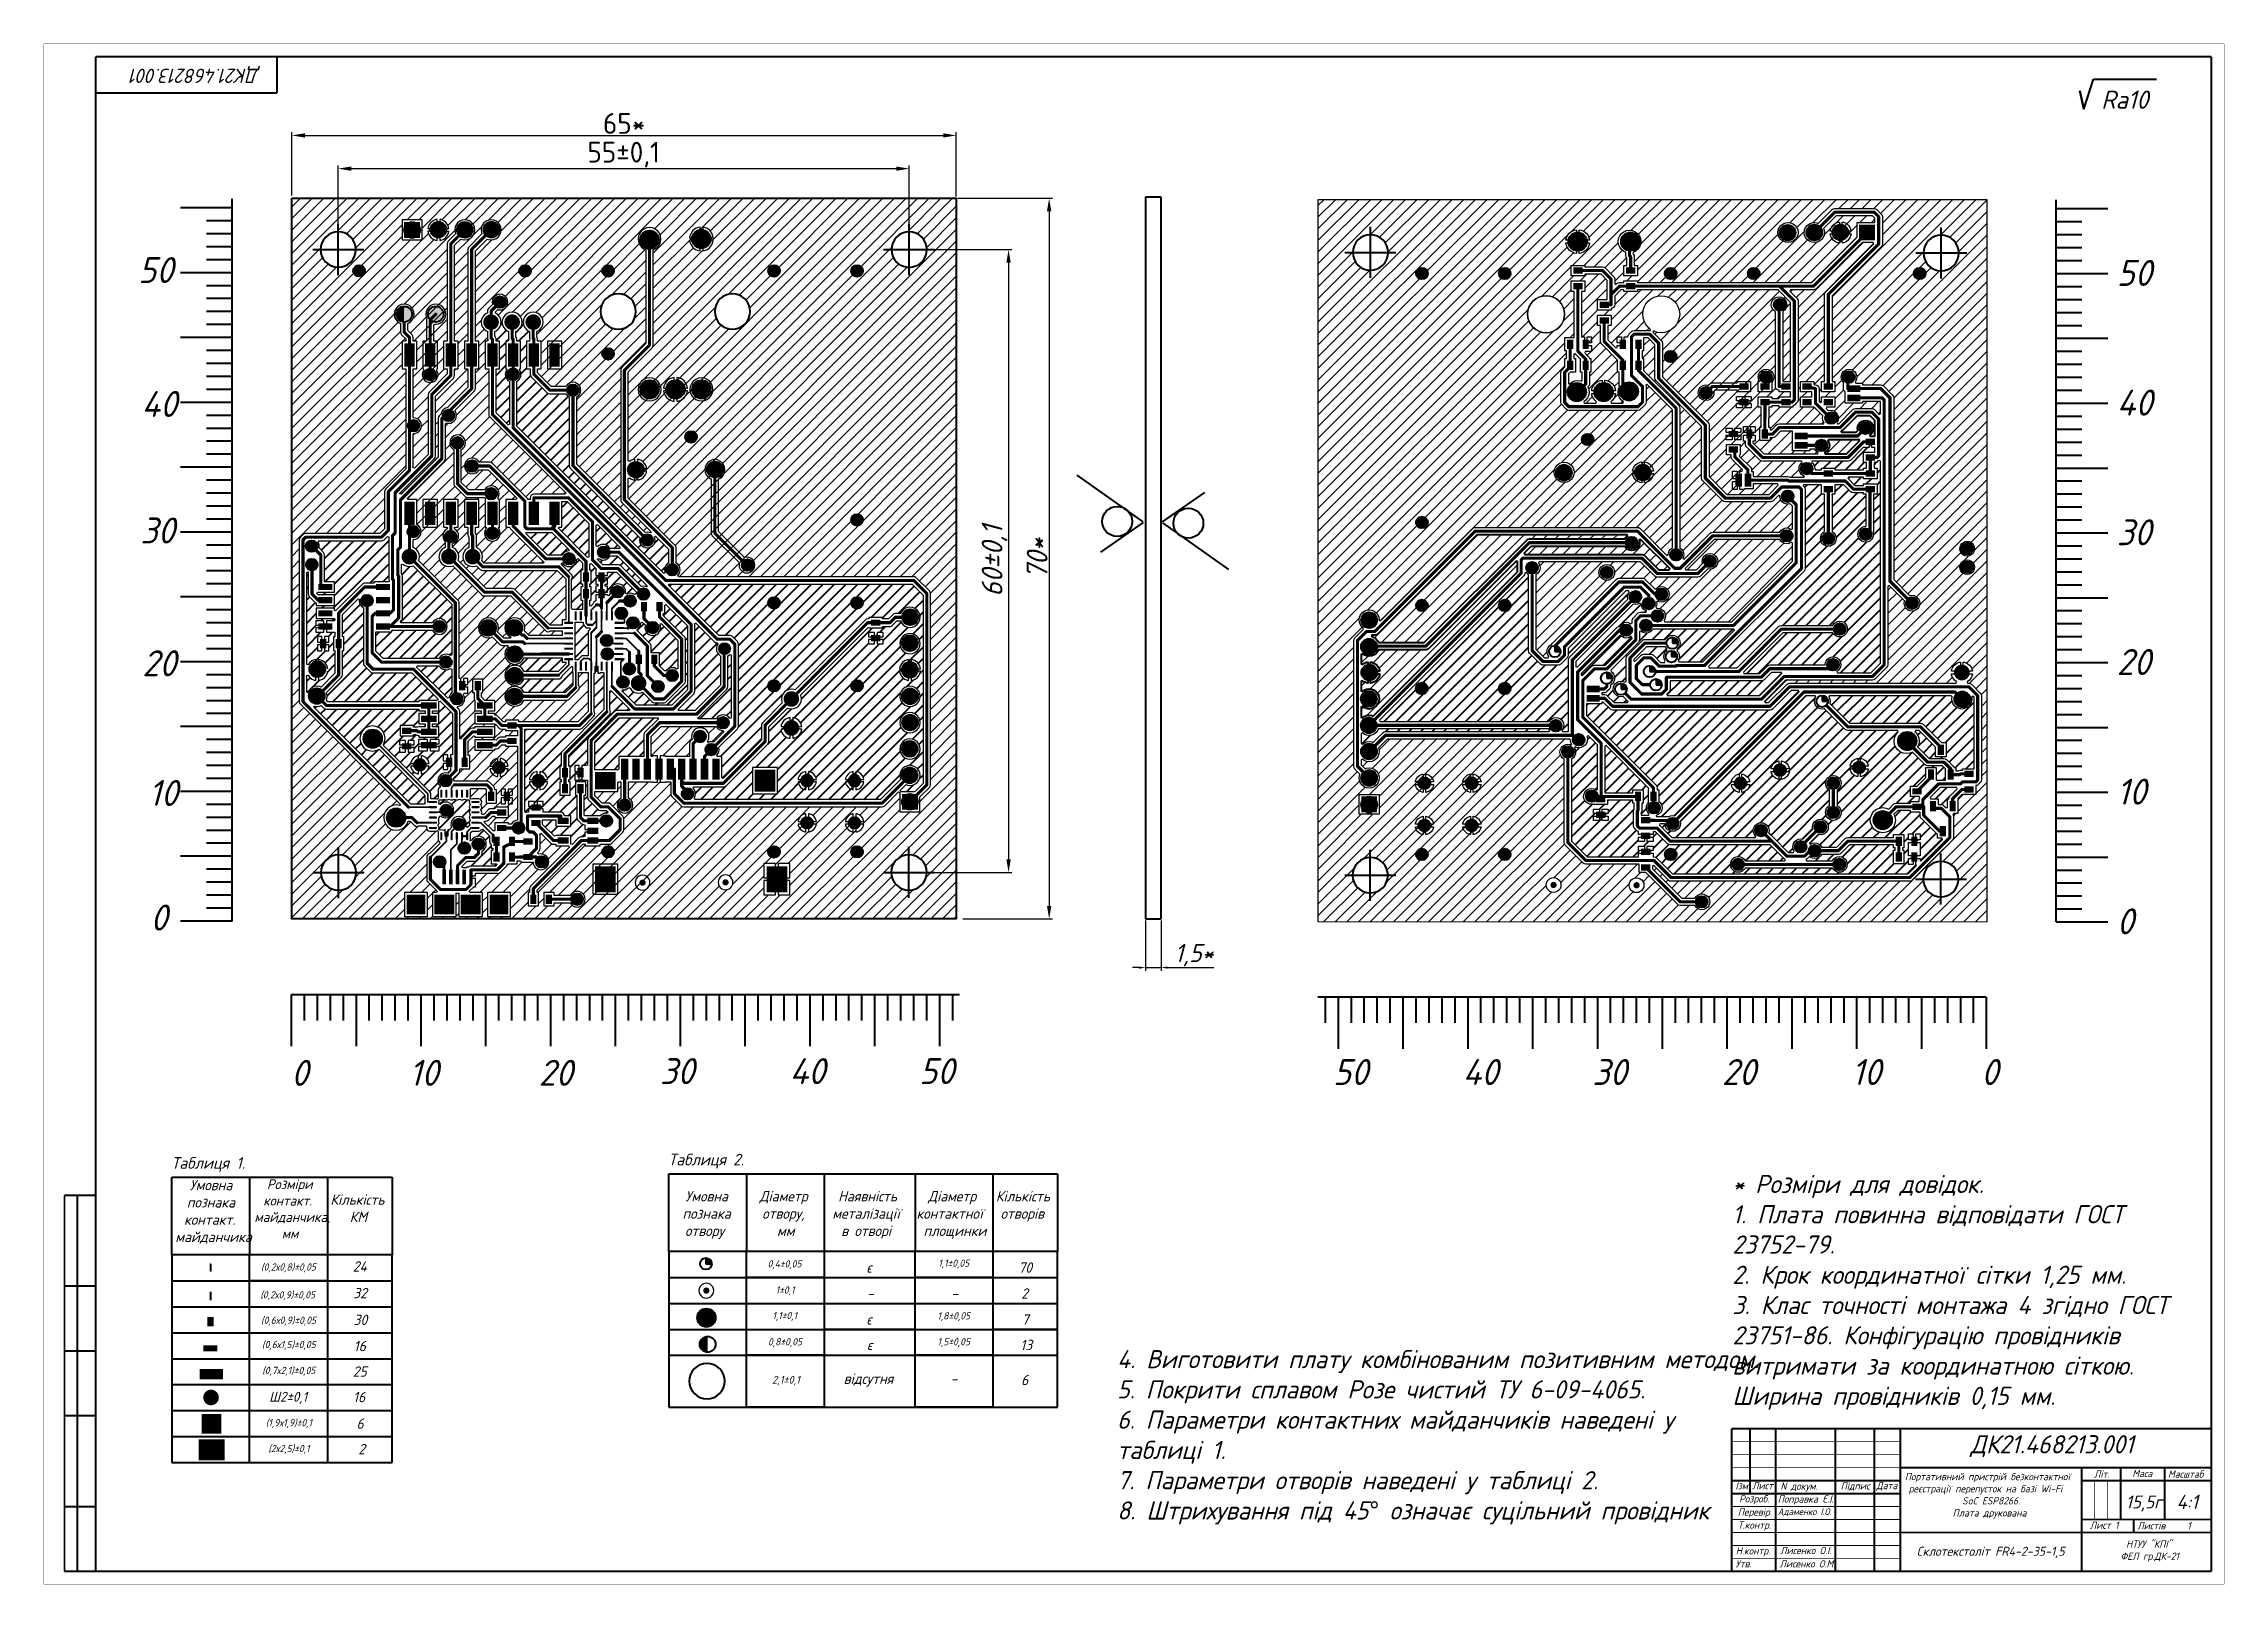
# Paper-space layout 'Layout1' of a CAD drawing. Header units: millimetres. Extents: x 0 to 841, y 0 to 594.
import ezdxf

# ---------------------------------------------------------------- set-up
doc = ezdxf.new("R2010")
doc.units = ezdxf.units.MM
doc.layers.get('0').update_dxf_attribs({"lineweight": 50})
for name, color, linetype in [('BottomLayer', 5, 'Continuous'), ('MultiLayer', 9, 'Continuous'), ('Multileaders', 254, 'Continuous'), ('Sheet', 255, 'Continuous'), ('TopLayer', 1, 'Continuous')]:
    doc.layers.add(name, color=color, linetype=linetype)
doc.layers.add('маркировка', color=2, linetype='Continuous', lineweight=60)
doc.layers.add('Отверстия', color=7, linetype='Continuous', lineweight=30)
doc.styles.add('Gost', font='GOST type B.ttf')
doc.dimstyles.new('ISO-25', dxfattribs={"dimtxt": 2.5, "dimasz": 2.5, "dimexe": 1.25, "dimexo": 0.625, "dimtad": 1, "dimtxsty": 'Standard', "dimcen": 2.5, "dimadec": 0, "dimazin": 0, "dimtfac": 1, "dimtmove": 0, "dimatfit": 3, "dimfxl": 1, "dimarcsym": 0})

psp = doc.layouts.get("Layout1")

# ---------------------------------------------------------------- texts
at = {"insert": (116.719, 579.221), "char_height": 5.5, "attachment_point": 1, "rotation": 180, "style": 'Gost'}
psp.add_mtext_dynamic_manual_height_columns('\\pi33.432;{\\fGOST type B|b0|i1|c204|p34;ДК21.468213.001}', width=120, gutter_width=25, heights=[19.892], dxfattribs=at)
at = {"color": 0, "lineweight": 40, "insert": (793.672, 576.298), "char_height": 7, "attachment_point": 1, "style": 'Gost'}
psp.add_mtext_dynamic_manual_height_columns('{\\fGOST type B|b0|i1|c204|p34;Ra10}', width=2.09131, gutter_width=67.587, heights=[0], dxfattribs=at)
at = {"lineweight": 50, "char_height": 10, "attachment_point": 1, "style": 'Gost'}
for s, insert in [('{\\fGOST type B|b0|i1|c204|p34;50}', (36.578, 512.094)), ('{\\fGOST type B|b0|i1|c204|p34;50}', (799.638, 510.984)), ('{\\fGOST type B|b0|i1|c204|p34;40}', (37.805, 460.461)), ('{\\fGOST type B|b0|i1|c204|p34;40}', (799.638, 460.984)), ('{\\fGOST type B|b0|i1|c204|p34;30}', (37.396, 411.686)), ('{\\fGOST type B|b0|i1|c204|p34;30}', (799.638, 410.984)), ('{\\fGOST type B|b0|i1|c204|p34;20}', (38.136, 360.477)), ('{\\fGOST type B|b0|i1|c204|p34;20}', (799.638, 360.984)), ('{\\fGOST type B|b0|i1|c204|p34;10}', (40.541, 310.477)), ('{\\fGOST type B|b0|i1|c204|p34;10}', (799.638, 310.984)), ('{\\fGOST type B|b0|i1|c204|p34;0}', (41.284, 262.434)), ('{\\fGOST type B|b0|i1|c204|p34;0}', (799.638, 260.984)), ('{\\fGOST type B|b0|i1|c204|p34;0}', (95.582, 202.549)), ('{\\fGOST type B|b0|i1|c204|p34;10}', (141.031, 202.588)), ('{\\fGOST type B|b0|i1|c204|p34;20}', (191.031, 202.588)), ('{\\fGOST type B|b0|i1|c204|p34;30}', (237.786, 203.236)), ('{\\fGOST type B|b0|i1|c204|p34;40}', (287.786, 203.236)), ('{\\fGOST type B|b0|i1|c204|p34;50}', (337.786, 203.236)), ('{\\fGOST type B|b0|i1|c204|p34;50}', (497.374, 202.883)), ('{\\fGOST type B|b0|i1|c204|p34;40}', (547.374, 202.883)), ('{\\fGOST type B|b0|i1|c204|p34;30}', (597.374, 202.883)), ('{\\fGOST type B|b0|i1|c204|p34;20}', (647.374, 202.883)), ('{\\fGOST type B|b0|i1|c204|p34;10}', (697.374, 202.883)), ('{\\fGOST type B|b0|i1|c204|p34;0}', (747.374, 202.883))]:
    psp.add_mtext(s, dxfattribs=dict(at, insert=insert))
at = {"lineweight": 40, "style": 'Gost'}
for s, width, heights, insert, char_height, attachment_point in [('{\\fGOST type B|b0|i1|c204|p34;Таблиця 1.}', 60, [0], (49.387, 165.079), 4.5, 1), ('{\\fGOST type B|b0|i1|c204|p34;Таблиця 2.}', 60, [0], (241.029, 166.375), 4.5, 1), ('\\pi6.43;{\\fGOST type B|b0|i1|c204|p34;Умовна \\P\\pi5.338;познака\\P\\pi4.256;контакт.\\P\\pi0.88402;майданчика}', 30, [29.974], (50.002, 156.312), 4, 1), ('\\pi6.2135;{\\fGOST type B|b0|i1|c204|p34;Розміри \\P\\pi4.7932;контакт.\\P\\pi1.3842;майданчика,\\P\\pi11.95;мм}', 30, [29.974], (80.008, 156.524), 3.8, 1), ('\\pi15;{\\fGOST type B|b0|i1|c204|p34;\\P\\pi6.43;Умовна \\P\\pi5.338;познака\\P\\pi6.314;отвору}', 30, [29.974], (241.174, 158.653), 4, 1), ('\\pi15;{\\fGOST type B|b0|i1|c204|p34;\\P\\pi5.0509;Діаметр \\P\\pi6.0806;отвору,\\P\\pi11.789;мм}', 30, [29.974], (271.174, 158.653), 4, 1), ('\\pi17.208;{\\fGOST type B|b0|i1|c204|p34;\\P\\pi5.3526;Наявність \\P\\pi3.1079;металізації\\P\\pi6.5337;в отворі}', 34.41672, [29.974], (301.174, 158.653), 4, 1), ('\\pi15;{\\fGOST type B|b0|i1|c204|p34;\\P\\pi5.0509;Діаметр \\P\\pi0.58133;контактної \\P\\pi3.2758;площинки}', 30, [29.974], (336.174, 158.653), 4, 1), ('\\pi12.24;{\\fGOST type B|b0|i1|c204|p34;\\P\\pi1.1759;Кількість \\P\\pi3.0189;отворів}', 24.4791, [29.974], (366.174, 158.653), 4, 1), ('{\\fGOST type B|b0|i1|c204|p34;* Розміри для довідок.\\P1. Плата повинна відповідати ГОСТ 23752-79.\\P2. Крок координатної сітки 1,25 мм.\\P3. Клас точності монтажа 4 згідно ГОСТ 23751-86. Конфігурацію провідників витримати за координатною сіткою. Ширина провідників 0,15 мм.}', 177.75188, [0], (651.392, 158.215), 7, 1), ('\\pi12.24;{\\fGOST type B|b0|i1|c204|p34;\\P\\pi1.1759;Кількість \\P\\pi8.6313;КМ}', 24.4791, [29.974], (109.532, 157.357), 4, 1), ('{\\fGOST type B|b0|i1|c204|p34;(0,2х0,8)\\C18;±0,05}', 30, [9.615], (94.532, 122.375), 2.8, 5), ('{\\fGOST type B|b0|i1|c204|p34;\\H1.6x;24}', 25, [9.615], (122.082, 122.926), 2.5, 5), ('{\\fGOST type B|b0|i1|c204|p34;0,4\\C18;±0,05}', 30, [9.615], (285.836, 123.608), 2.8, 5), ('\\pi17.5;{\\fGOST type B|b0|i1|c204|p34;\\P\\pi16.138;\\H1.6x;є}', 35, [9.615], (301.174, 128.653), 2.5, 1), ('{\\fGOST type B|b0|i1|c204|p34;1,1\\C18;±0,05}', 30, [9.615], (351.094, 123.851), 2.8, 5), ('\\pi12.5;{\\fGOST type B|b0|i1|c204|p34;\\P\\pi9.8508;\\H1.6x;70}', 25, [9.615], (366.174, 128.653), 2.5, 1), ('{\\fGOST type B|b0|i1|c204|p34;(0,2х0,9)\\C18;±0,05}', 30, [9.615], (94.199, 111.659), 2.8, 5), ('{\\fGOST type B|b0|i1|c204|p34;\\H1.6x;32}', 25, [9.615], (122.14, 112.647), 2.5, 5), ('{\\fGOST type B|b0|i1|c204|p34;1\\C18;±0,1}', 30, [9.615], (286.034, 113.513), 2.8, 5), ('\\pi17.5;{\\fGOST type B|b0|i1|c204|p34;\\P\\pi16.483;\\H1.6x;-}', 35, [9.615], (301.174, 118.653), 2.5, 1), ('\\pi12.5;{\\fGOST type B|b0|i1|c204|p34;\\P\\pi10.943;\\H1.6x;2}', 25, [9.615], (366.174, 118.653), 2.5, 1), ('{\\fGOST type B|b0|i1|c204|p34;(0,6х0,9)\\C18;±0,05}', 30, [9.615], (94.554, 101.835), 2.8, 5), ('{\\fGOST type B|b0|i1|c204|p34;\\H1.6x;30}', 25, [9.615], (122.26, 102.322), 2.5, 5), ('{\\fGOST type B|b0|i1|c204|p34;1\\C18;,1±0,1}', 30, [9.615], (285.911, 103.657), 2.8, 5), ('\\pi17.5;{\\fGOST type B|b0|i1|c204|p34;\\P\\pi16.138;\\H1.6x;є}', 35, [9.615], (301.174, 108.653), 2.5, 1), ('{\\fGOST type B|b0|i1|c204|p34;1,8\\C18;±0,05}', 30, [9.615], (351.094, 103.552), 2.8, 5), ('\\pi12.5;{\\fGOST type B|b0|i1|c204|p34;\\P\\pi11.149;\\H1.6x;7}', 25, [9.615], (366.174, 108.653), 2.5, 1), ('{\\fGOST type B|b0|i1|c204|p34;(0,6х1,5)\\C18;±0,05}', 30, [9.615], (94.672, 92.485), 2.8, 5), ('{\\fGOST type B|b0|i1|c204|p34;\\H1.6x;16}', 25, [9.615], (122.02, 92.236), 2.5, 5), ('{\\fGOST type B|b0|i1|c204|p34;0,8\\C18;±0,05}', 30, [9.615], (286.034, 93.554), 2.8, 5), ('\\pi17.5;{\\fGOST type B|b0|i1|c204|p34;\\P\\pi16.138;\\H1.6x;є}', 35, [9.615], (301.403, 98.797), 2.5, 1), ('{\\fGOST type B|b0|i1|c204|p34;1,5\\C18;±0,05}', 30, [9.615], (351.094, 93.589), 2.8, 5), ('\\pi12.5;{\\fGOST type B|b0|i1|c204|p34;\\P\\pi10.37;\\H1.6x;13}', 25, [9.615], (366.403, 98.797), 2.5, 1), ('{\\fGOST type B|b0|i1|c204|p34;(0,7х2,1)\\C18;±0,05}', 30, [9.615], (94.659, 82.498), 2.8, 5), ('{\\fGOST type B|b0|i1|c204|p34;\\H1.6x;25}', 25, [9.615], (122.02, 82.391), 2.5, 5), ('{\\fGOST type B|b0|i1|c204|p34;2,1\\C18;±0,1}', 30, [9.615], (286.419, 78.894), 3, 5), ('\\pi17.5;{\\fGOST type B|b0|i1|c204|p34;\\P\\pi7.0092;\\H1.6x;відсутня}', 35, [9.615], (301.637, 85.795), 2.5, 1), ('\\pi15;{\\fGOST type B|b0|i1|c204|p34;\\P\\pi13.983;\\H1.6x;-}', 30, [9.615], (335.936, 85.795), 2.5, 1), ('\\pi12.5;{\\fGOST type B|b0|i1|c204|p34;\\P\\pi11.135;\\H1.6x;6}', 25, [9.615], (365.936, 85.328), 2.5, 1), ('{\\fGOST type B|b0|i1|c204|p34;Ш2\\C18;±0,1}', 30, [9.615], (94.417, 72.244), 3.8, 5), ('{\\fGOST type B|b0|i1|c204|p34;\\H1.6x;16}', 25, [9.615], (121.779, 72.545), 2.5, 5), ('{\\fGOST type B|b0|i1|c204|p34;(1,9х1,9)\\C18;±0,1}', 30, [9.615], (94.684, 62.337), 2.8, 5), ('{\\fGOST type B|b0|i1|c204|p34;\\H1.6x;6}', 25, [9.615], (122.14, 62.339), 2.5, 5), ('{\\fGOST type B|b0|i1|c204|p34;(2х2,5)\\C18;±0,1}', 30, [9.615], (94.684, 52.387), 2.8, 5), ('{\\fGOST type B|b0|i1|c204|p34;\\H1.6x;2}', 25, [9.615], (122.786, 52.514), 2.5, 5)]:
    psp.add_mtext_dynamic_manual_height_columns(s, width=width, gutter_width=12.5, heights=heights, dxfattribs=dict(at, insert=insert, char_height=char_height, attachment_point=attachment_point))
at = {"lineweight": 40}
note = psp.add_mtext_dynamic_manual_height_columns('\\pi15;{\\fGOST type B|b0|i1|c204|p34;\\P\\pi13.983;\\H1.6x;-\\P\\pi15;}', width=30, gutter_width=12.5, heights=[9.615, 0], dxfattribs=dict(at, insert=(336.174, 118.653), char_height=2.5, attachment_point=1, style='Gost'))
for column, words in zip(note.columns.linked_columns, ['\\pi15;']):
    column.text = words
at = {"lineweight": 40, "insert": (414.098, 90.686), "char_height": 7, "width": 238.71097, "attachment_point": 1, "style": 'Gost'}
psp.add_mtext('{\\fGOST type B|b0|i1|c204|p34;4. Виготовити плату комбінованим позитивним методом.\\P5. Покрити сплавом Розе чистий ТУ 6-09-4065.\\P6. Параметри контактних майданчиків наведені у таблиці 1.\\P7. Параметри отворів наведені у таблиці 2.\\P8. Штрихування під 45\\fArial|b0|i1|c204|p34;°\\fGOST type B|b0|i1|c204|p34; означає суцільний провідник}', dxfattribs=at)
at = {"style": 'Gost'}
for s, width, heights, insert, char_height, attachment_point in [('\\pi26.186;{\\fGOST type B|b0|i1|c204|p34;ДК21.468213.001}', 120, [19.892], (717.012, 57.85), 7, 1), ('\\pi0.90756;{\\fGOST type B|b0|i1|c204|p34;Портативний пристрій безконтактної \\P\\pi2.36;реєстрації перепусток на базі Wi-Fi \\P\\pi22.997;SoC ESP8266.\\P\\pi19.332;Плата друкована}', 68.40917, [23.624], (717.015, 43.289), 2.8, 1), ('\\pi5.785;{\\fGOST type B|b0|i1|c204|p34;Літ.}', 17.43543, [0], (785.111, 44.284), 2.8, 1), ('\\pi4.6573;{\\fGOST type B|b0|i1|c204|p34;Маса}', 17.43543, [0], (800.963, 44.483), 2.8, 1), ('\\pi1.0652;{\\fGOST type B|b0|i1|c204|p34;Масштаб}', 17.43543, [0], (818.326, 44.253), 2.8, 1), ('{\\fGOST type B|b0|i1|c204|p34;Ізм.}', 9.99997, [0], (652.571, 39.734), 2.8, 1), ('{\\fGOST type B|b0|i1|c204|p34;Розроб.}', 9.99997, [0], (654.01, 34.718), 2.8, 1), ('{\\fGOST type B|b0|i1|c204|p34;Лист}', 9.99997, [0], (659.027, 39.817), 2.8, 1), ('{\\fGOST type B|b0|i1|c204|p34;Поправка Є.І.}', 23.45413, [3.305], (668.911, 34.656), 2.8, 1), ('{\\fGOST type B|b0|i1|c204|p34;N докум.}', 18.27512, [0], (669.944, 39.617), 2.8, 1), ('{\\fGOST type B|b0|i1|c204|p34;Підпис}', 9.99997, [0], (693.161, 39.697), 2.8, 1), ('{\\fGOST type B|b0|i1|c204|p34;Дата}', 9.99997, [0], (706.954, 39.842), 2.8, 1), ('{\\fGOST type B|b0|i1|c204|p34;15,5г}', 17.43543, [0], (803.101, 34.604), 5, 1), ('{\\fGOST type B|b0|i1|c204|p34; 4:1}', 17.43543, [0], (819.356, 34.891), 5.5, 1), ('{\\fGOST type B|b0|i1|c204|p34;Перевір.}', 9.99997, [0], (653.516, 29.656), 2.8, 1), ('{\\fGOST type B|b0|i1|c204|p34;Адаменко І.О.}', 23.08799, [0], (668.868, 29.656), 2.6, 1), ('{\\fGOST type B|b0|i1|c204|p34;Т.контр.}', 9.99997, [0], (653.489, 24.618), 2.8, 1), ('\\pi3.6653;{\\fGOST type B|b0|i1|c204|p34;Лист 1}', 19.03943, [0], (785.6, 24.532), 2.8, 1), ('\\pi15.369;{\\fGOST type B|b0|i1|c204|p34;НТУУ "КПІ" \\P\\pi13.175;ФЕЛ гр.ДК-21}', 49.65167, [9.746], (787.879, 17.262), 2.8, 1), ('{\\fGOST type B|b0|i1|c204|p34;Листів     1}', 28.47472, [0], (807.598, 24.351), 2.8, 1), ('{\\fGOST type B|b0|i1|c204|p34;Утв.}', 9.99997, [0], (652.634, 9.656), 2.8, 1), ('{\\fGOST type B|b0|i1|c204|p34;Н.контр.}', 15.37639, [0], (652.71, 14.656), 2.8, 1), ('{\\fGOST type B|b0|i1|c204|p34;Лисенко О.М.}', 22.38007, [0], (669.598, 9.656), 2.8, 1), ('{\\fGOST type B|b0|i1|c204|p34;Лисенко О.І.}', 21.26755, [0], (669.851, 14.794), 2.8, 1), ('{\\fGOST type B|b0|i1|c204|p34;Склотекстоліт FR4-2-35-1,5}', 68.40917, [14.148], (751.008, 12.685), 3.5, 5)]:
    psp.add_mtext_dynamic_manual_height_columns(s, width=width, gutter_width=25, heights=heights, dxfattribs=dict(at, insert=insert, char_height=char_height, attachment_point=attachment_point))

# ---------------------------------------------------------------- blocks, each defined once
blk = doc.blocks.new('*D43')
at = {"color": 0, "lineweight": -2, "transparency": 16777216}
for p, q in [((425.11, 256.29), (425.11, 236.89)), ((431.11, 256.29), (431.11, 236.89)), ((422.61, 238.14), (420.11, 238.14)), ((425.11, 238.14), (431.11, 238.14)), ((433.61, 238.14), (451.46, 238.14))]:
    blk.add_line(p, q, dxfattribs=at)
at = {"color": 0, "lineweight": 25, "transparency": 16777216}
for points in [[(422.61, 238.56), (422.61, 237.73), (425.11, 238.14)], [(433.61, 238.56), (433.61, 237.73), (431.11, 238.14)]]:
    blk.add_solid(points, dxfattribs=at)
at = {"color": 0, "lineweight": 50, "transparency": 16777216, "insert": (443.78, 242.96), "char_height": 2.5, "attachment_point": 5, "style": 'Gost'}
blk.add_mtext('{\\fGOST type B|b0|i1|c204|p34;\\H2.8x;1,5*}', dxfattribs=at)
blk = doc.blocks.new('*D44')
at = {"color": 0, "lineweight": -2, "transparency": 16777216}
for p, q in [((95.86, 535.86), (95.86, 560.25)), ((100.86, 559), (347.09, 559)), ((352.09, 535.4), (352.09, 560.25))]:
    blk.add_line(p, q, dxfattribs=at)
at = {"color": 0, "lineweight": 25, "transparency": 16777216}
for points in [[(100.86, 559.83), (100.86, 558.17), (95.86, 559)], [(347.09, 559.83), (347.09, 558.17), (352.09, 559)]]:
    blk.add_solid(points, dxfattribs=at)
at = {"color": 0, "lineweight": 50, "transparency": 16777216, "insert": (223.97, 563.62), "char_height": 10, "attachment_point": 5, "style": 'Gost'}
blk.add_mtext('{\\H0.8x;65*}', dxfattribs=at)
blk = doc.blocks.new('*D45')
at = {"color": 0, "lineweight": -2, "transparency": 16777216}
for p, q in [((113.72, 515.62), (113.72, 547.45)), ((333.92, 515.6), (333.92, 547.45)), ((118.72, 546.2), (328.92, 546.2))]:
    blk.add_line(p, q, dxfattribs=at)
at = {"color": 0, "lineweight": 25, "transparency": 16777216}
for points in [[(118.72, 547.03), (118.72, 545.36), (113.72, 546.2)], [(328.92, 547.03), (328.92, 545.36), (333.92, 546.2)]]:
    blk.add_solid(points, dxfattribs=at)
at = {"color": 0, "lineweight": 50, "transparency": 16777216, "insert": (223.82, 551.61), "char_height": 10, "attachment_point": 5, "style": 'Gost'}
blk.add_mtext('{\\H0.8x;55%%P0,1}', dxfattribs=at)
blk = doc.blocks.new('*D46')
at = {"color": 0, "lineweight": -2, "transparency": 16777216}
for p, q in [((352.71, 534.77), (389.16, 534.77)), ((387.91, 529.77), (387.91, 261.91)), ((354.63, 256.91), (389.16, 256.91))]:
    blk.add_line(p, q, dxfattribs=at)
at = {"color": 0, "lineweight": 25, "transparency": 16777216}
for points in [[(387.07, 529.77), (388.74, 529.77), (387.91, 534.77)], [(387.07, 261.91), (388.74, 261.91), (387.91, 256.91)]]:
    blk.add_solid(points, dxfattribs=at)
at = {"color": 0, "lineweight": 50, "transparency": 16777216, "insert": (383.28, 395.84), "char_height": 10, "attachment_point": 5, "rotation": 90, "style": 'Gost'}
blk.add_mtext('{\\fGOST type B|b0|i1|c204|p34;\\H0.8x;70*}', dxfattribs=at)
blk = doc.blocks.new('*D47')
at = {"color": 0, "lineweight": -2, "transparency": 16777216}
for p, q in [((334.54, 514.97), (373.51, 514.97)), ((372.26, 509.97), (372.26, 279.84)), ((334.48, 274.84), (373.51, 274.84))]:
    blk.add_line(p, q, dxfattribs=at)
at = {"color": 0, "lineweight": 25, "transparency": 16777216}
for points in [[(371.43, 509.97), (373.09, 509.97), (372.26, 514.97)], [(371.43, 279.84), (373.09, 279.84), (372.26, 274.84)]]:
    blk.add_solid(points, dxfattribs=at)
at = {"color": 0, "lineweight": 50, "transparency": 16777216, "insert": (366.84, 394.91), "char_height": 10, "attachment_point": 5, "rotation": 90, "style": 'Gost'}
blk.add_mtext('{\\fGOST type B|b0|i1|c204|p34;\\H0.8x;60%%P0,1}', dxfattribs=at)

# ---------------------------------------------------------------- dimensions: what is measured, and where the dimension line sits
at = {"color": 18, "lineweight": 50}
for base, p1, p2, text, override, picture, middle in [((352.086, 558.999), (95.863, 535.232), (352.086, 534.772), '{\\H0.8x;65*}', {"dimtxt": 10, "dimasz": 5, "dimtxsty": 'Gost'}, '*D44', (223.975, 563.624)), ((333.918, 546.197), (113.724, 514.991), (333.918, 514.974), '{\\H0.8x;55%%P0,1}', {"dimtxt": 10, "dimasz": 5, "dimtxsty": 'Gost'}, '*D45', (223.821, 551.614)), ((431.105, 238.142), (425.105, 256.912), (431.105, 256.912), '{\\fGOST type B|b0|i1|c204|p34;\\H2.8x;1,5*}', {"dimtxsty": 'Gost'}, '*D43', (443.782, 242.96))]:
    dim = psp.add_linear_dim(base=base, p1=p1, p2=p2, text=text, dimstyle='ISO-25', override=override, dxfattribs=at)
    dim.commit()
    dim.dimension.update_dxf_attribs({"geometry": picture, "text_midpoint": middle})
for base, p1, p2, text, picture, middle in [((387.907, 256.912), (352.086, 534.772), (354.003, 256.912), '{\\fGOST type B|b0|i1|c204|p34;\\H0.8x;70*}', '*D46', (383.282, 395.842)), ((372.26, 274.842), (333.918, 514.974), (333.854, 274.842), '{\\fGOST type B|b0|i1|c204|p34;\\H0.8x;60%%P0,1}', '*D47', (366.843, 394.908))]:
    dim = psp.add_linear_dim(base=base, p1=p1, p2=p2, angle=90, text=text, dimstyle='ISO-25', override={"dimtxt": 10, "dimasz": 5, "dimtxsty": 'Gost'}, dxfattribs=at)
    dim.commit()
    dim.dimension.update_dxf_attribs({"geometry": picture, "text_midpoint": middle})

# ---------------------------------------------------------------- hatches: boundary and pattern name
at = {"lineweight": 50}
h = psp.add_hatch(color=18, dxfattribs=at)
h.dxf.hatch_style = 1
h.paths.add_polyline_path([(142.233, 525.607, 0.4142136), (139.198, 522.572, 0.4142136), (142.233, 519.537), (142.233, 522.572)])
h = psp.add_hatch(color=7, dxfattribs=at)
h.dxf.hatch_style = 1
h.paths.add_polyline_path([(142.211, 525.584, 0.4114738), (139.205, 522.549, 0.4114738), (142.211, 519.515)])
at = {"lineweight": 50, "true_color": 0xf0f0f0}
h = psp.add_hatch(color=7, dxfattribs=at)
h.dxf.hatch_style = 1
h.paths.add_polyline_path([(142.233, 525.607), (142.233, 522.572), (142.233, 519.537, 0.4142136), (145.268, 522.572, 0.4142136)])
at = {"lineweight": 50}
h = psp.add_hatch(color=18, dxfattribs=at)
h.dxf.hatch_style = 1
h.paths.add_polyline_path([(152.344, 525.73, 0.4142136), (149.309, 522.696, 0.4142136), (152.344, 519.661), (152.344, 522.696)])
h = psp.add_hatch(color=7, dxfattribs=at)
h.dxf.hatch_style = 1
h.paths.add_polyline_path([(152.322, 525.707, 0.4114738), (149.316, 522.673, 0.4114738), (152.322, 519.638)])
at = {"lineweight": 50, "true_color": 0xf0f0f0}
h = psp.add_hatch(color=7, dxfattribs=at)
h.dxf.hatch_style = 1
h.paths.add_polyline_path([(152.344, 525.73), (152.344, 522.696), (152.344, 519.661, 0.4142136), (155.379, 522.696, 0.4142136)])
at = {"lineweight": 50}
h = psp.add_hatch(color=18, dxfattribs=at)
h.dxf.hatch_style = 1
h.paths.add_polyline_path([(162.53, 525.635, 0.4142136), (159.496, 522.6, 0.4142136), (162.53, 519.566), (162.53, 522.6)])
h = psp.add_hatch(color=7, dxfattribs=at)
h.dxf.hatch_style = 1
h.paths.add_polyline_path([(162.509, 525.612, 0.4114738), (159.502, 522.577, 0.4114738), (162.509, 519.543)])
at = {"lineweight": 50, "true_color": 0xf0f0f0}
h = psp.add_hatch(color=7, dxfattribs=at)
h.dxf.hatch_style = 1
h.paths.add_polyline_path([(162.53, 525.635), (162.53, 522.6), (162.53, 519.566, 0.4142136), (165.565, 522.6, 0.4142136)])
at = {"lineweight": 50}
h = psp.add_hatch(color=18, dxfattribs=at)
h.dxf.hatch_style = 1
h.paths.add_polyline_path([(172.785, 525.715, 0.4142136), (169.75, 522.68, 0.4142136), (172.785, 519.646), (172.785, 522.68)])
h = psp.add_hatch(color=7, dxfattribs=at)
h.dxf.hatch_style = 1
h.paths.add_polyline_path([(172.763, 525.692, 0.4114738), (169.757, 522.657, 0.4114738), (172.763, 519.623)])
at = {"lineweight": 50, "true_color": 0xf0f0f0}
h = psp.add_hatch(color=7, dxfattribs=at)
h.dxf.hatch_style = 1
h.paths.add_polyline_path([(172.785, 525.715), (172.785, 522.68), (172.785, 519.646, 0.4142136), (175.819, 522.68, 0.4142136)])
h = psp.add_hatch(color=7, dxfattribs=at)
h.dxf.hatch_style = 1
h.paths.add_polyline_path([(230.22, 518.768, 1), (237.31, 518.768, 1)])
at = {"lineweight": 50}
h = psp.add_hatch(color=18, dxfattribs=at)
h.dxf.hatch_style = 1
h.paths.add_polyline_path([(230.22, 518.768, 1), (237.31, 518.768, 1)])
at = {"lineweight": 50, "true_color": 0xf0f0f0}
h = psp.add_hatch(color=7, dxfattribs=at)
h.dxf.hatch_style = 1
h.paths.add_polyline_path([(250.22, 519.068, 1), (257.31, 519.068, 1)])
at = {"lineweight": 50}
h = psp.add_hatch(color=18, dxfattribs=at)
h.dxf.hatch_style = 1
h.paths.add_polyline_path([(250.22, 519.068, 1), (257.31, 519.068, 1)])
at = {"lineweight": 50, "true_color": 0xf0f0f0}
h = psp.add_hatch(color=7, dxfattribs=at)
h.dxf.hatch_style = 1
h.paths.add_polyline_path([(588.174, 518.067, 1), (595.264, 518.067, 1)])
at = {"lineweight": 50}
h = psp.add_hatch(color=18, dxfattribs=at)
h.dxf.hatch_style = 1
h.paths.add_polyline_path([(588.174, 518.067, 1), (595.264, 518.067, 1)])
at = {"lineweight": 50, "true_color": 0xf0f0f0}
h = psp.add_hatch(color=7, dxfattribs=at)
h.dxf.hatch_style = 1
h.paths.add_polyline_path([(608.474, 518.067, 1), (615.564, 518.067, 1)])
at = {"lineweight": 50}
h = psp.add_hatch(color=18, dxfattribs=at)
h.dxf.hatch_style = 1
h.paths.add_polyline_path([(608.474, 518.067, 1), (615.564, 518.067, 1)])
h = psp.add_hatch(color=18, dxfattribs=at)
h.dxf.hatch_style = 1
h.paths.add_polyline_path([(672.702, 524.545, 0.4142136), (669.667, 521.51, 0.4142136), (672.702, 518.476), (672.702, 521.51)])
h = psp.add_hatch(color=7, dxfattribs=at)
h.dxf.hatch_style = 1
h.paths.add_polyline_path([(672.68, 524.522, 0.4114738), (669.674, 521.488, 0.4114738), (672.68, 518.453)])
at = {"lineweight": 50, "true_color": 0xf0f0f0}
h = psp.add_hatch(color=7, dxfattribs=at)
h.dxf.hatch_style = 1
h.paths.add_polyline_path([(672.702, 524.545), (672.702, 521.51), (672.702, 518.476, 0.4142136), (675.736, 521.51, 0.4142136)])
at = {"lineweight": 50}
h = psp.add_hatch(color=18, dxfattribs=at)
h.dxf.hatch_style = 1
h.paths.add_polyline_path([(682.994, 524.637, 0.4142136), (679.959, 521.602, 0.4142136), (682.994, 518.567), (682.994, 521.602)])
h = psp.add_hatch(color=7, dxfattribs=at)
h.dxf.hatch_style = 1
h.paths.add_polyline_path([(682.972, 524.614, 0.4114738), (679.966, 521.579, 0.4114738), (682.972, 518.545)])
at = {"lineweight": 50, "true_color": 0xf0f0f0}
h = psp.add_hatch(color=7, dxfattribs=at)
h.dxf.hatch_style = 1
h.paths.add_polyline_path([(682.994, 524.637), (682.994, 521.602), (682.994, 518.567, 0.4142136), (686.028, 521.602, 0.4142136)])
at = {"lineweight": 50}
h = psp.add_hatch(color=18, dxfattribs=at)
h.dxf.hatch_style = 1
h.paths.add_polyline_path([(693.066, 524.663, 0.4142136), (690.032, 521.629, 0.4142136), (693.066, 518.594), (693.066, 521.629)])
h = psp.add_hatch(color=7, dxfattribs=at)
h.dxf.hatch_style = 1
h.paths.add_polyline_path([(693.044, 524.64, 0.4114738), (690.038, 521.606, 0.4114738), (693.044, 518.571)])
at = {"lineweight": 50, "true_color": 0xf0f0f0}
h = psp.add_hatch(color=7, dxfattribs=at)
h.dxf.hatch_style = 1
h.paths.add_polyline_path([(693.066, 524.663), (693.066, 521.629), (693.066, 518.594, 0.4142136), (696.101, 521.629, 0.4142136)])
at = {"lineweight": 50}
h = psp.add_hatch(color=18, dxfattribs=at)
h.dxf.hatch_style = 1
h.paths.add_polyline_path([(703.346, 524.621, 0.4142136), (700.311, 521.586, 0.4142136), (703.346, 518.551), (703.346, 521.586)])
at = {"lineweight": 50, "true_color": 0xf0f0f0}
h = psp.add_hatch(color=7, dxfattribs=at)
h.dxf.hatch_style = 1
h.paths.add_polyline_path([(703.346, 524.621), (703.346, 521.586), (703.346, 518.551, 0.4142136), (706.381, 521.586, 0.4142136)])
h = psp.add_hatch(color=7, dxfattribs=at)
h.dxf.hatch_style = 1
h.paths.add_polyline_path([(233.792, 518.768), (230.22, 518.768, 0.4164137), (233.792, 515.223)])
h = psp.add_hatch(color=7, dxfattribs=at)
h.dxf.hatch_style = 1
h.paths.add_polyline_path([(253.792, 519.068), (250.22, 519.068, 0.4164137), (253.792, 515.523)])
h = psp.add_hatch(color=7, dxfattribs=at)
h.dxf.hatch_style = 1
h.paths.add_polyline_path([(591.745, 518.067), (588.174, 518.067, 0.4164137), (591.745, 514.522)])
h = psp.add_hatch(color=7, dxfattribs=at)
h.dxf.hatch_style = 1
h.paths.add_polyline_path([(612.045, 518.067), (608.474, 518.067, 0.4164137), (612.045, 514.522)])
h = psp.add_hatch(color=7, dxfattribs=at)
h.dxf.hatch_style = 1
h.paths.add_polyline_path([(121.834, 506.796), (121.834, 509.033, 0.4177727), (119.569, 506.796, 1), (124.044, 506.796)])
at = {"lineweight": 50}
h = psp.add_hatch(color=18, dxfattribs=at)
h.dxf.hatch_style = 1
h.paths.add_polyline_path([(121.807, 506.796), (124.017, 506.796, 0.4106633), (121.807, 509.033)])
at = {"lineweight": 30}
h = psp.add_hatch(color=18, dxfattribs=at)
h.dxf.hatch_style = 1
h.paths.add_polyline_path([(121.834, 506.796), (124.044, 506.796, 0.4106633), (121.834, 509.033)])
at = {"lineweight": 50, "true_color": 0xf0f0f0}
h = psp.add_hatch(color=7, dxfattribs=at)
h.dxf.hatch_style = 1
h.paths.add_polyline_path([(185.863, 506.772), (185.863, 509.01, 0.4177727), (183.599, 506.772, 1), (188.073, 506.772)])
at = {"lineweight": 30}
h = psp.add_hatch(color=18, dxfattribs=at)
h.dxf.hatch_style = 1
h.paths.add_polyline_path([(188.073, 506.772), (185.863, 506.772), (185.863, 509.01, 0.4177727), (183.599, 506.772, 1)])
at = {"lineweight": 50, "true_color": 0xf0f0f0}
h = psp.add_hatch(color=7, dxfattribs=at)
h.dxf.hatch_style = 1
h.paths.add_polyline_path([(188.073, 506.772), (185.863, 506.772), (185.863, 509.01, 0.4177727), (183.599, 506.772, 1)])
at = {"lineweight": 50}
h = psp.add_hatch(color=18, dxfattribs=at)
h.dxf.hatch_style = 1
h.paths.add_polyline_path([(185.836, 506.772), (188.046, 506.772, 0.4106633), (185.836, 509.01)])
at = {"lineweight": 30}
h = psp.add_hatch(color=18, dxfattribs=at)
h.dxf.hatch_style = 1
h.paths.add_polyline_path([(185.863, 506.772), (188.073, 506.772, 0.4106633), (185.863, 509.01)])
at = {"lineweight": 50, "true_color": 0xf0f0f0}
h = psp.add_hatch(color=7, dxfattribs=at)
h.dxf.hatch_style = 1
h.paths.add_polyline_path([(217.863, 506.772), (217.863, 509.01, 0.4177727), (215.599, 506.772, 1), (220.073, 506.772)])
at = {"lineweight": 50}
h = psp.add_hatch(color=18, dxfattribs=at)
h.dxf.hatch_style = 1
h.paths.add_polyline_path([(217.836, 506.772), (220.046, 506.772, 0.4106633), (217.836, 509.01)])
at = {"lineweight": 30}
h = psp.add_hatch(color=18, dxfattribs=at)
h.dxf.hatch_style = 1
h.paths.add_polyline_path([(217.863, 506.772), (220.073, 506.772, 0.4106633), (217.863, 509.01)])
at = {"lineweight": 50, "true_color": 0xf0f0f0}
h = psp.add_hatch(color=7, dxfattribs=at)
h.dxf.hatch_style = 1
h.paths.add_polyline_path([(281.863, 506.772), (281.863, 509.01, 0.4177727), (279.599, 506.772, 1), (284.073, 506.772)])
at = {"lineweight": 50}
h = psp.add_hatch(color=18, dxfattribs=at)
h.dxf.hatch_style = 1
h.paths.add_polyline_path([(281.836, 506.772), (284.046, 506.772, 0.4106633), (281.836, 509.01)])
at = {"lineweight": 30}
h = psp.add_hatch(color=18, dxfattribs=at)
h.dxf.hatch_style = 1
h.paths.add_polyline_path([(281.863, 506.772), (284.073, 506.772, 0.4106633), (281.863, 509.01)])
at = {"lineweight": 50, "true_color": 0xf0f0f0}
h = psp.add_hatch(color=7, dxfattribs=at)
h.dxf.hatch_style = 1
h.paths.add_polyline_path([(313.863, 506.772), (313.863, 509.01, 0.4177727), (311.599, 506.772, 1), (316.073, 506.772)])
at = {"lineweight": 50}
h = psp.add_hatch(color=18, dxfattribs=at)
h.dxf.hatch_style = 1
h.paths.add_polyline_path([(313.836, 506.772), (316.046, 506.772, 0.4106633), (313.836, 509.01)])
at = {"lineweight": 30}
h = psp.add_hatch(color=18, dxfattribs=at)
h.dxf.hatch_style = 1
h.paths.add_polyline_path([(313.863, 506.772), (316.073, 506.772, 0.4106633), (313.863, 509.01)])
at = {"lineweight": 50, "true_color": 0xf0f0f0}
h = psp.add_hatch(color=7, dxfattribs=at)
h.dxf.hatch_style = 1
h.paths.add_polyline_path([(531.716, 505.771), (531.716, 508.008, 0.4177727), (529.451, 505.771, 1), (533.926, 505.771)])
at = {"lineweight": 50}
h = psp.add_hatch(color=18, dxfattribs=at)
h.dxf.hatch_style = 1
h.paths.add_polyline_path([(531.689, 505.771), (533.899, 505.771, 0.4106633), (531.689, 508.008)])
h = psp.add_hatch(color=18, dxfattribs=at)
h.dxf.hatch_style = 1
h.paths.add_polyline_path([(531.716, 505.771), (533.926, 505.771, 0.4106633), (531.716, 508.008)])
at = {"lineweight": 30}
h = psp.add_hatch(color=18, dxfattribs=at)
h.dxf.hatch_style = 1
h.paths.add_polyline_path([(531.716, 505.771), (533.926, 505.771, 0.4106633), (531.716, 508.008)])
at = {"lineweight": 50, "true_color": 0xf0f0f0}
h = psp.add_hatch(color=7, dxfattribs=at)
h.dxf.hatch_style = 1
h.paths.add_polyline_path([(563.662, 505.771), (563.662, 508.008, 0.4177727), (561.397, 505.771, 1), (565.872, 505.771)])
at = {"lineweight": 50}
h = psp.add_hatch(color=18, dxfattribs=at)
h.dxf.hatch_style = 1
h.paths.add_polyline_path([(563.634, 505.771), (565.845, 505.771, 0.4106633), (563.634, 508.008)])
at = {"lineweight": 30}
h = psp.add_hatch(color=18, dxfattribs=at)
h.dxf.hatch_style = 1
h.paths.add_polyline_path([(563.662, 505.771), (565.872, 505.771, 0.4106633), (563.662, 508.008)])
at = {"lineweight": 50}
h = psp.add_hatch(color=18, dxfattribs=at)
h.dxf.hatch_style = 1
h.paths.add_polyline_path([(563.689, 505.771), (565.899, 505.771, 0.4106633), (563.689, 508.008)])
at = {"lineweight": 50, "true_color": 0xf0f0f0}
h = psp.add_hatch(color=7, dxfattribs=at)
h.dxf.hatch_style = 1
h.paths.add_polyline_path([(627.662, 505.771), (627.662, 508.008, 0.4177727), (625.397, 505.771, 1), (629.872, 505.771)])
at = {"lineweight": 50}
h = psp.add_hatch(color=18, dxfattribs=at)
h.dxf.hatch_style = 1
h.paths.add_polyline_path([(627.634, 505.771), (629.845, 505.771, 0.4106633), (627.634, 508.008)])
at = {"lineweight": 30}
h = psp.add_hatch(color=18, dxfattribs=at)
h.dxf.hatch_style = 1
h.paths.add_polyline_path([(627.662, 505.771), (629.872, 505.771, 0.4106633), (627.662, 508.008)])
at = {"lineweight": 50}
h = psp.add_hatch(color=18, dxfattribs=at)
h.dxf.hatch_style = 1
h.paths.add_polyline_path([(627.689, 505.771), (629.899, 505.771, 0.4106633), (627.689, 508.008)])
at = {"lineweight": 50, "true_color": 0xf0f0f0}
h = psp.add_hatch(color=7, dxfattribs=at)
h.dxf.hatch_style = 1
h.paths.add_polyline_path([(659.689, 505.771), (659.689, 508.008, 0.4177727), (657.424, 505.771, 1), (661.899, 505.771)])
at = {"lineweight": 50}
h = psp.add_hatch(color=18, dxfattribs=at)
h.dxf.hatch_style = 1
h.paths.add_polyline_path([(659.662, 505.771), (661.872, 505.771, 0.4106633), (659.662, 508.008)])
h = psp.add_hatch(color=18, dxfattribs=at)
h.dxf.hatch_style = 1
h.paths.add_polyline_path([(659.689, 505.771), (661.899, 505.771, 0.4106633), (659.689, 508.008)])
at = {"lineweight": 30}
h = psp.add_hatch(color=18, dxfattribs=at)
h.dxf.hatch_style = 1
h.paths.add_polyline_path([(659.689, 505.771), (661.899, 505.771, 0.4106633), (659.689, 508.008)])
at = {"lineweight": 50, "true_color": 0xf0f0f0}
h = psp.add_hatch(color=7, dxfattribs=at)
h.dxf.hatch_style = 1
h.paths.add_polyline_path([(723.689, 505.771), (723.689, 508.008, 0.4177727), (721.424, 505.771, 1), (725.899, 505.771)])
at = {"lineweight": 50}
h = psp.add_hatch(color=18, dxfattribs=at)
h.dxf.hatch_style = 1
h.paths.add_polyline_path([(723.662, 505.771), (725.872, 505.771, 0.4106633), (723.662, 508.008)])
h = psp.add_hatch(color=18, dxfattribs=at)
h.dxf.hatch_style = 1
h.paths.add_polyline_path([(723.689, 505.771), (725.899, 505.771, 0.4106633), (723.689, 508.008)])
at = {"lineweight": 30}
h = psp.add_hatch(color=18, dxfattribs=at)
h.dxf.hatch_style = 1
h.paths.add_polyline_path([(723.689, 505.771), (725.899, 505.771, 0.4106633), (723.689, 508.008)])
at = {"lineweight": 50, "true_color": 0xf0f0f0}
h = psp.add_hatch(color=7, dxfattribs=at)
h.dxf.hatch_style = 1
h.paths.add_polyline_path([(176.134, 494.726), (176.134, 496.963, 0.4177727), (173.869, 494.726, 1), (178.344, 494.726)])
at = {"lineweight": 50}
h = psp.add_hatch(color=18, dxfattribs=at)
h.dxf.hatch_style = 1
h.paths.add_polyline_path([(176.106, 494.726), (178.317, 494.726, 0.4106633), (176.106, 496.963)])
at = {"lineweight": 30}
h = psp.add_hatch(color=18, dxfattribs=at)
h.dxf.hatch_style = 1
h.paths.add_polyline_path([(176.134, 494.726), (178.344, 494.726, 0.4106633), (176.134, 496.963)])
at = {"lineweight": 50}
h = psp.add_hatch(color=18, dxfattribs=at)
h.dxf.hatch_style = 1
h.paths.add_polyline_path([(136.117, 490.052, 1), (142.186, 490.052, 1)])
h.paths.add_polyline_path([(151.643, 490.052, -0.6681786), (151.131, 489.84), (149.395, 488.105, -0.1989124), (149.483, 487.892, -0.1715814), (149.417, 487.704, 0.6327408), (154.373, 490.052, 1), (148.304, 490.052, 0.1737311), (148.994, 488.125, -0.3842358), (149.395, 488.105), (151.131, 489.84, -0.1989124), (151.043, 490.052, -1)])
h = psp.add_hatch(color=7, dxfattribs=at)
h.dxf.hatch_style = 1
h.paths.add_polyline_path([(139.123, 493.087, 0.4114738), (136.117, 490.052, 0.4114738), (139.123, 487.018)])
at = {"lineweight": 50, "true_color": 0xf0f0f0}
h = psp.add_hatch(color=7, dxfattribs=at)
h.dxf.hatch_style = 1
h.paths.add_polyline_path([(669.691, 493.725), (669.691, 495.962, 0.4177727), (667.427, 493.725, 1), (671.901, 493.725)])
at = {"lineweight": 50}
h = psp.add_hatch(color=18, dxfattribs=at)
h.dxf.hatch_style = 1
h.paths.add_polyline_path([(669.664, 493.725), (671.874, 493.725, 0.4106633), (669.664, 495.962)])
at = {"lineweight": 30}
h = psp.add_hatch(color=18, dxfattribs=at)
h.dxf.hatch_style = 1
h.paths.add_polyline_path([(669.691, 493.725), (671.901, 493.725, 0.4106633), (669.691, 495.962)])
at = {"lineweight": 50}
h = psp.add_hatch(color=18, dxfattribs=at)
h.dxf.hatch_style = 1
h.paths.add_polyline_path([(669.718, 493.725), (671.929, 493.725, 0.4106633), (669.718, 495.962)])
h = psp.add_hatch()
h.set_pattern_fill('ANSI31', color=256)
h.paths.add_polyline_path([(179.38, 483.483), (178.891, 483.685), (178.097, 484.294), (177.488, 485.088), (177.105, 486.012), (177.015, 486.693), (176.999, 486.815), (176.487, 486.815), (176.471, 486.693), (176.381, 486.012), (175.999, 485.088), (175.389, 484.294), (174.596, 483.685), (174.107, 483.483), (174.107, 481.496), (174.193, 481.41), (174.502, 480.947), (174.611, 480.4), (174.611, 479.62), (175.983, 479.62), (175.983, 469.02), (174.611, 469.02), (174.611, 452.056), (179.286, 447.38), (179.756, 447.575), (179.756, 464.232), (179.67, 464.267), (179.044, 464.748), (178.563, 465.375), (178.26, 466.104), (178.157, 466.888), (178.26, 467.671), (178.563, 468.401), (178.689, 468.565), (178.464, 469.02), (178.383, 469.02), (178.383, 479.62), (179.285, 479.62), (179.556, 480.128), (179.488, 480.23), (179.38, 480.776)])
h.paths.add_polyline_path([(201.656, 459.279), (201.621, 459.364), (195.279, 459.364), (194.733, 459.473), (194.27, 459.782), (188.174, 465.878), (187.865, 466.341), (187.756, 466.888), (187.756, 469.02), (186.383, 469.02), (186.383, 479.62), (187.472, 479.62), (187.667, 480.128), (187.616, 480.204), (187.508, 480.75), (187.508, 483.483), (187.019, 483.685), (186.225, 484.294), (185.616, 485.088), (185.233, 486.012), (185.143, 486.693), (185.127, 486.815), (184.615, 486.815), (184.599, 486.693), (184.509, 486.012), (184.127, 485.088), (183.517, 484.294), (182.724, 483.685), (182.235, 483.483), (182.235, 481.347), (182.502, 480.947), (182.611, 480.4), (182.611, 479.62), (183.983, 479.62), (183.983, 469.02), (183.902, 469.02), (183.678, 468.565), (183.804, 468.401), (184.106, 467.671), (184.209, 466.888), (184.106, 466.104), (183.804, 465.375), (183.323, 464.748), (182.696, 464.267), (182.611, 464.232), (182.611, 446.885), (239.34, 390.155), (239.771, 390.442), (239.657, 390.717), (239.554, 391.5), (239.657, 392.284), (239.96, 393.013), (240.44, 393.64), (241.067, 394.121), (241.153, 394.156), (241.153, 399.444), (236.096, 404.5), (235.665, 404.213), (235.851, 403.764), (235.954, 402.981), (235.851, 402.198), (235.549, 401.468), (235.068, 400.842), (234.441, 400.361), (233.711, 400.058), (232.928, 399.955), (232.145, 400.058), (231.415, 400.361), (230.788, 400.842), (230.308, 401.468), (230.005, 402.198), (229.902, 402.981), (230.005, 403.764), (230.041, 403.85), (203.267, 430.623), (202.958, 431.086), (202.849, 431.632), (202.849, 458.136), (202.764, 458.171), (202.137, 458.652)])
at = {"lineweight": 50, "true_color": 0xf0f0f0}
h = psp.add_hatch(color=7, dxfattribs=at)
h.dxf.hatch_style = 1
h.paths.add_polyline_path([(217.863, 474.772), (217.863, 477.01, 0.4177727), (215.599, 474.772, 1), (220.073, 474.772)])
at = {"lineweight": 50}
h = psp.add_hatch(color=18, dxfattribs=at)
h.dxf.hatch_style = 1
h.paths.add_polyline_path([(217.836, 474.772), (220.046, 474.772, 0.4106633), (217.836, 477.01)])
at = {"lineweight": 30}
h = psp.add_hatch(color=18, dxfattribs=at)
h.dxf.hatch_style = 1
h.paths.add_polyline_path([(217.863, 474.772), (220.073, 474.772, 0.4106633), (217.863, 477.01)])
at = {"lineweight": 50, "true_color": 0xf0f0f0}
h = psp.add_hatch(color=7, dxfattribs=at)
h.dxf.hatch_style = 1
h.paths.add_polyline_path([(627.689, 473.771), (627.689, 476.008, 0.4177727), (625.424, 473.771, 1), (629.899, 473.771)])
at = {"lineweight": 50}
h = psp.add_hatch(color=18, dxfattribs=at)
h.dxf.hatch_style = 1
h.paths.add_polyline_path([(627.662, 473.771), (629.872, 473.771, 0.4106633), (627.662, 476.008)])
h = psp.add_hatch(color=18, dxfattribs=at)
h.dxf.hatch_style = 1
h.paths.add_polyline_path([(627.689, 473.771), (629.899, 473.771, 0.4106633), (627.689, 476.008)])
at = {"lineweight": 30}
h = psp.add_hatch(color=18, dxfattribs=at)
h.dxf.hatch_style = 1
h.paths.add_polyline_path([(627.689, 473.771), (629.899, 473.771, 0.4106633), (627.689, 476.008)])
at = {"lineweight": 50, "true_color": 0xf0f0f0}
h = psp.add_hatch(color=7, dxfattribs=at)
h.dxf.hatch_style = 1
h.paths.add_polyline_path([(149.183, 466.786), (149.183, 469.023, 0.4177727), (146.919, 466.786, 1), (151.393, 466.786)])
at = {"lineweight": 50}
h = psp.add_hatch(color=18, dxfattribs=at)
h.dxf.hatch_style = 1
h.paths.add_polyline_path([(149.156, 466.786), (151.366, 466.786, 0.4106633), (149.156, 469.023)])
at = {"lineweight": 30}
h = psp.add_hatch(color=18, dxfattribs=at)
h.dxf.hatch_style = 1
h.paths.add_polyline_path([(149.183, 466.786), (151.393, 466.786, 0.4106633), (149.183, 469.023)])
at = {"lineweight": 50, "true_color": 0xf0f0f0}
h = psp.add_hatch(color=7, dxfattribs=at)
h.dxf.hatch_style = 1
h.paths.add_polyline_path([(181.183, 466.888), (181.183, 469.125, 0.4177727), (178.919, 466.888, 1), (183.393, 466.888)])
at = {"lineweight": 50}
h = psp.add_hatch(color=18, dxfattribs=at)
h.dxf.hatch_style = 1
h.paths.add_polyline_path([(181.156, 466.888), (183.366, 466.888, 0.4106633), (181.156, 469.125)])
at = {"lineweight": 30}
h = psp.add_hatch(color=18, dxfattribs=at)
h.dxf.hatch_style = 1
h.paths.add_polyline_path([(181.183, 466.888), (183.393, 466.888, 0.4106633), (181.183, 469.125)])
at = {"lineweight": 50, "true_color": 0xf0f0f0}
h = psp.add_hatch(color=7, dxfattribs=at)
h.dxf.hatch_style = 1
h.paths.add_polyline_path([(204.277, 460.792), (204.277, 463.029, 0.4177727), (202.012, 460.792, 1), (206.487, 460.792)])
at = {"lineweight": 50}
h = psp.add_hatch(color=18, dxfattribs=at)
h.dxf.hatch_style = 1
h.paths.add_polyline_path([(204.25, 460.792), (206.46, 460.792, 0.4106633), (204.25, 463.029)])
at = {"lineweight": 30}
h = psp.add_hatch(color=18, dxfattribs=at)
h.dxf.hatch_style = 1
h.paths.add_polyline_path([(204.277, 460.792), (206.487, 460.792, 0.4106633), (204.277, 463.029)])
at = {"lineweight": 50, "true_color": 0xf0f0f0}
h = psp.add_hatch(color=7, dxfattribs=at)
h.dxf.hatch_style = 1
h.paths.add_polyline_path([(230.254, 461.068, 1), (237.344, 461.068, 1)])
at = {"lineweight": 50}
h = psp.add_hatch(color=18, dxfattribs=at)
h.dxf.hatch_style = 1
h.paths.add_polyline_path([(230.254, 461.068, 1), (237.344, 461.068, 1)])
at = {"lineweight": 50, "true_color": 0xf0f0f0}
h = psp.add_hatch(color=7, dxfattribs=at)
h.dxf.hatch_style = 1
h.paths.add_polyline_path([(240.254, 461.068, 1), (247.344, 461.068, 1)])
at = {"lineweight": 50}
h = psp.add_hatch(color=18, dxfattribs=at)
h.dxf.hatch_style = 1
h.paths.add_polyline_path([(240.254, 461.068, 1), (247.344, 461.068, 1)])
at = {"lineweight": 50, "true_color": 0xf0f0f0}
h = psp.add_hatch(color=7, dxfattribs=at)
h.dxf.hatch_style = 1
h.paths.add_polyline_path([(250.255, 461.068, 1), (257.345, 461.068, 1)])
at = {"lineweight": 50}
h = psp.add_hatch(color=18, dxfattribs=at)
h.dxf.hatch_style = 1
h.paths.add_polyline_path([(250.255, 461.068, 1), (257.345, 461.068, 1)])
at = {"lineweight": 50, "true_color": 0xf0f0f0}
h = psp.add_hatch(color=7, dxfattribs=at)
h.dxf.hatch_style = 1
h.paths.add_polyline_path([(587.873, 460.067, 1), (594.963, 460.067, 1)])
at = {"lineweight": 50}
h = psp.add_hatch(color=18, dxfattribs=at)
h.dxf.hatch_style = 1
h.paths.add_polyline_path([(587.873, 460.067, 1), (594.963, 460.067, 1)])
at = {"lineweight": 50, "true_color": 0xf0f0f0}
h = psp.add_hatch(color=7, dxfattribs=at)
h.dxf.hatch_style = 1
h.paths.add_polyline_path([(598.174, 460.067, 1), (605.264, 460.067, 1)])
at = {"lineweight": 50}
h = psp.add_hatch(color=18, dxfattribs=at)
h.dxf.hatch_style = 1
h.paths.add_polyline_path([(598.174, 460.067, 1), (605.264, 460.067, 1)])
at = {"lineweight": 50, "true_color": 0xf0f0f0}
h = psp.add_hatch(color=7, dxfattribs=at)
h.dxf.hatch_style = 1
h.paths.add_polyline_path([(607.962, 460.279, 1), (615.052, 460.279, 1)])
at = {"lineweight": 50}
h = psp.add_hatch(color=18, dxfattribs=at)
h.dxf.hatch_style = 1
h.paths.add_polyline_path([(607.962, 460.279, 1), (615.052, 460.279, 1)])
at = {"lineweight": 50, "true_color": 0xf0f0f0}
h = psp.add_hatch(color=7, dxfattribs=at)
h.dxf.hatch_style = 1
h.paths.add_polyline_path([(664.342, 465.886), (664.342, 468.124, 0.4177727), (662.077, 465.886, 1), (666.552, 465.886)])
at = {"lineweight": 50}
h = psp.add_hatch(color=18, dxfattribs=at)
h.dxf.hatch_style = 1
h.paths.add_polyline_path([(664.315, 465.886), (666.525, 465.886, 0.4106633), (664.315, 468.124)])
at = {"lineweight": 30}
h = psp.add_hatch(color=18, dxfattribs=at)
h.dxf.hatch_style = 1
h.paths.add_polyline_path([(664.342, 465.886), (666.552, 465.886, 0.4106633), (664.342, 468.124)])
at = {"lineweight": 50}
h = psp.add_hatch(color=18, dxfattribs=at)
h.dxf.hatch_style = 1
h.paths.add_polyline_path([(664.369, 465.886), (666.579, 465.886, 0.4106633), (664.369, 468.124)])
at = {"lineweight": 50, "true_color": 0xf0f0f0}
h = psp.add_hatch(color=7, dxfattribs=at)
h.dxf.hatch_style = 1
h.paths.add_polyline_path([(696.342, 465.785), (696.342, 468.022, 0.4177727), (694.077, 465.785, 1), (698.552, 465.785)])
at = {"lineweight": 50}
h = psp.add_hatch(color=18, dxfattribs=at)
h.dxf.hatch_style = 1
h.paths.add_polyline_path([(696.314, 465.785), (698.525, 465.785, 0.4106633), (696.314, 468.022)])
at = {"lineweight": 30}
h = psp.add_hatch(color=18, dxfattribs=at)
h.dxf.hatch_style = 1
h.paths.add_polyline_path([(696.342, 465.785), (698.552, 465.785, 0.4106633), (696.342, 468.022)])
at = {"lineweight": 50}
h = psp.add_hatch(color=18, dxfattribs=at)
h.dxf.hatch_style = 1
h.paths.add_polyline_path([(696.369, 465.785), (698.579, 465.785, 0.4106633), (696.369, 468.022)])
at = {"lineweight": 50, "true_color": 0xf0f0f0}
h = psp.add_hatch(color=7, dxfattribs=at)
h.dxf.hatch_style = 1
h.paths.add_polyline_path([(233.825, 461.068), (230.254, 461.068, 0.4164137), (233.825, 457.523)])
h = psp.add_hatch(color=7, dxfattribs=at)
h.dxf.hatch_style = 1
h.paths.add_polyline_path([(243.826, 461.068), (240.254, 461.068, 0.4164137), (243.826, 457.523)])
h = psp.add_hatch(color=7, dxfattribs=at)
h.dxf.hatch_style = 1
h.paths.add_polyline_path([(253.826, 461.068), (250.255, 461.068, 0.4164137), (253.826, 457.523)])
h = psp.add_hatch(color=7, dxfattribs=at)
h.dxf.hatch_style = 1
h.paths.add_polyline_path([(591.445, 460.067), (587.873, 460.067, 0.4164137), (591.445, 456.522)])
h = psp.add_hatch(color=7, dxfattribs=at)
h.dxf.hatch_style = 1
h.paths.add_polyline_path([(601.745, 460.067), (598.174, 460.067, 0.4164137), (601.745, 456.522)])
h = psp.add_hatch(color=7, dxfattribs=at)
h.dxf.hatch_style = 1
h.paths.add_polyline_path([(611.534, 460.279), (607.962, 460.279, 0.4164137), (611.534, 456.734)])
h = psp.add_hatch(color=7, dxfattribs=at)
h.dxf.hatch_style = 1
h.paths.add_polyline_path([(641.275, 459.79), (641.275, 462.028, 0.4177727), (639.011, 459.79, 1), (643.485, 459.79)])
at = {"lineweight": 50}
h = psp.add_hatch(color=18, dxfattribs=at)
h.dxf.hatch_style = 1
h.paths.add_polyline_path([(641.248, 459.79), (643.458, 459.79, 0.4106633), (641.248, 462.028)])
h = psp.add_hatch(color=18, dxfattribs=at)
h.dxf.hatch_style = 1
h.paths.add_polyline_path([(641.275, 459.79), (643.485, 459.79, 0.4106633), (641.275, 462.028)])
at = {"lineweight": 30}
h = psp.add_hatch(color=18, dxfattribs=at)
h.dxf.hatch_style = 1
h.paths.add_polyline_path([(641.275, 459.79), (643.485, 459.79, 0.4106633), (641.275, 462.028)])
at = {"lineweight": 50, "true_color": 0xf0f0f0}
h = psp.add_hatch(color=7, dxfattribs=at)
h.dxf.hatch_style = 1
h.paths.add_polyline_path([(142.809, 447.076), (142.809, 449.313, 0.4177727), (140.544, 447.076, 1), (145.019, 447.076)])
at = {"lineweight": 50}
h = psp.add_hatch(color=18, dxfattribs=at)
h.dxf.hatch_style = 1
h.paths.add_polyline_path([(142.782, 447.076), (144.992, 447.076, 0.4106633), (142.782, 449.313)])
at = {"lineweight": 30}
h = psp.add_hatch(color=18, dxfattribs=at)
h.dxf.hatch_style = 1
h.paths.add_polyline_path([(142.809, 447.076), (145.019, 447.076, 0.4106633), (142.809, 449.313)])
at = {"lineweight": 50, "true_color": 0xf0f0f0}
h = psp.add_hatch(color=7, dxfattribs=at)
h.dxf.hatch_style = 1
h.paths.add_polyline_path([(156.322, 451.038), (156.322, 453.275, 0.4177727), (154.057, 451.038, 1), (158.532, 451.038)])
at = {"lineweight": 50}
h = psp.add_hatch(color=18, dxfattribs=at)
h.dxf.hatch_style = 1
h.paths.add_polyline_path([(156.294, 451.038), (158.505, 451.038, 0.4106633), (156.294, 453.275)])
at = {"lineweight": 30}
h = psp.add_hatch(color=18, dxfattribs=at)
h.dxf.hatch_style = 1
h.paths.add_polyline_path([(156.322, 451.038), (158.532, 451.038, 0.4106633), (156.322, 453.275)])
at = {"lineweight": 50, "true_color": 0xf0f0f0}
h = psp.add_hatch(color=7, dxfattribs=at)
h.dxf.hatch_style = 1
h.paths.add_polyline_path([(689.53, 450.037), (689.53, 452.274, 0.4177727), (687.266, 450.037, 1), (691.741, 450.037)])
at = {"lineweight": 50}
h = psp.add_hatch(color=18, dxfattribs=at)
h.dxf.hatch_style = 1
h.paths.add_polyline_path([(689.503, 450.037), (691.713, 450.037, 0.4106633), (689.503, 452.274)])
h = psp.add_hatch(color=18, dxfattribs=at)
h.dxf.hatch_style = 1
h.paths.add_polyline_path([(689.53, 450.037), (691.741, 450.037, 0.4106633), (689.53, 452.274)])
at = {"lineweight": 30}
h = psp.add_hatch(color=18, dxfattribs=at)
h.dxf.hatch_style = 1
h.paths.add_polyline_path([(689.53, 450.037), (691.741, 450.037, 0.4106633), (689.53, 452.274)])
at = {"lineweight": 50, "true_color": 0xf0f0f0}
h = psp.add_hatch(color=7, dxfattribs=at)
h.dxf.hatch_style = 1
h.paths.add_polyline_path([(702.716, 446.074), (702.716, 448.312, 0.4177727), (700.451, 446.074, 1), (704.926, 446.074)])
at = {"lineweight": 50}
h = psp.add_hatch(color=18, dxfattribs=at)
h.dxf.hatch_style = 1
h.paths.add_polyline_path([(702.689, 446.074), (704.899, 446.074, 0.4106633), (702.689, 448.312)])
at = {"lineweight": 30}
h = psp.add_hatch(color=18, dxfattribs=at)
h.dxf.hatch_style = 1
h.paths.add_polyline_path([(702.716, 446.074), (704.926, 446.074, 0.4106633), (702.716, 448.312)])
at = {"lineweight": 50}
h = psp.add_hatch(color=18, dxfattribs=at)
h.dxf.hatch_style = 1
h.paths.add_polyline_path([(702.743, 446.074), (704.953, 446.074, 0.4106633), (702.743, 448.312)])
at = {"lineweight": 50, "true_color": 0xf0f0f0}
h = psp.add_hatch(color=7, dxfattribs=at)
h.dxf.hatch_style = 1
h.paths.add_polyline_path([(159.776, 440.5), (159.776, 442.737, 0.4177727), (157.511, 440.5, 1), (161.986, 440.5)])
at = {"lineweight": 50}
h = psp.add_hatch(color=18, dxfattribs=at)
h.dxf.hatch_style = 1
h.paths.add_polyline_path([(159.749, 440.5), (161.959, 440.5, 0.4106633), (159.749, 442.737)])
at = {"lineweight": 30}
h = psp.add_hatch(color=18, dxfattribs=at)
h.dxf.hatch_style = 1
h.paths.add_polyline_path([(159.776, 440.5), (161.986, 440.5, 0.4106633), (159.776, 442.737)])
at = {"lineweight": 50, "true_color": 0xf0f0f0}
h = psp.add_hatch(color=7, dxfattribs=at)
h.dxf.hatch_style = 1
h.paths.add_polyline_path([(249.863, 442.772), (249.863, 445.01, 0.4177727), (247.599, 442.772, 1), (252.073, 442.772)])
at = {"lineweight": 50}
h = psp.add_hatch(color=18, dxfattribs=at)
h.dxf.hatch_style = 1
h.paths.add_polyline_path([(249.836, 442.772), (252.046, 442.772, 0.4106633), (249.836, 445.01)])
at = {"lineweight": 30}
h = psp.add_hatch(color=18, dxfattribs=at)
h.dxf.hatch_style = 1
h.paths.add_polyline_path([(249.863, 442.772), (252.073, 442.772, 0.4106633), (249.863, 445.01)])
at = {"lineweight": 50, "true_color": 0xf0f0f0}
h = psp.add_hatch(color=7, dxfattribs=at)
h.dxf.hatch_style = 1
h.paths.add_polyline_path([(595.662, 441.771), (595.662, 444.008, 0.4177727), (593.397, 441.771, 1), (597.872, 441.771)])
at = {"lineweight": 50}
h = psp.add_hatch(color=18, dxfattribs=at)
h.dxf.hatch_style = 1
h.paths.add_polyline_path([(595.634, 441.771), (597.845, 441.771, 0.4106633), (595.634, 444.008)])
at = {"lineweight": 30}
h = psp.add_hatch(color=18, dxfattribs=at)
h.dxf.hatch_style = 1
h.paths.add_polyline_path([(595.662, 441.771), (597.872, 441.771, 0.4106633), (595.662, 444.008)])
at = {"lineweight": 50}
h = psp.add_hatch(color=18, dxfattribs=at)
h.dxf.hatch_style = 1
h.paths.add_polyline_path([(595.689, 441.771), (597.899, 441.771, 0.4106633), (595.689, 444.008)])
at = {"lineweight": 50, "true_color": 0xf0f0f0}
h = psp.add_hatch(color=7, dxfattribs=at)
h.dxf.hatch_style = 1
h.paths.add_polyline_path([(685.776, 439.499), (685.776, 441.736, 0.4177727), (683.511, 439.499, 1), (687.986, 439.499)])
at = {"lineweight": 50}
h = psp.add_hatch(color=18, dxfattribs=at)
h.dxf.hatch_style = 1
h.paths.add_polyline_path([(685.749, 439.499), (687.959, 439.499, 0.4106633), (685.749, 441.736)])
h = psp.add_hatch(color=18, dxfattribs=at)
h.dxf.hatch_style = 1
h.paths.add_polyline_path([(685.776, 439.499), (687.986, 439.499, 0.4106633), (685.776, 441.736)])
at = {"lineweight": 30}
h = psp.add_hatch(color=18, dxfattribs=at)
h.dxf.hatch_style = 1
h.paths.add_polyline_path([(685.776, 439.499), (687.986, 439.499, 0.4106633), (685.776, 441.736)])
at = {"lineweight": 50, "true_color": 0xf0f0f0}
h = psp.add_hatch(color=7, dxfattribs=at)
h.dxf.hatch_style = 1
h.paths.add_polyline_path([(165.413, 431.531), (165.413, 433.768, 0.4177727), (163.148, 431.531, 1), (167.623, 431.531)])
at = {"lineweight": 50}
h = psp.add_hatch(color=18, dxfattribs=at)
h.dxf.hatch_style = 1
h.paths.add_polyline_path([(165.386, 431.531), (167.596, 431.531, 0.4106633), (165.386, 433.768)])
at = {"lineweight": 30}
h = psp.add_hatch(color=18, dxfattribs=at)
h.dxf.hatch_style = 1
h.paths.add_polyline_path([(165.413, 431.531), (167.623, 431.531, 0.4106633), (165.413, 433.768)])
at = {"lineweight": 50}
h = psp.add_hatch(color=18, dxfattribs=at)
h.dxf.hatch_style = 1
h.paths.add_polyline_path([(228.498, 433.162, 0.4142136), (225.464, 430.128, 0.4142136), (228.498, 427.093), (228.498, 430.128)])
h = psp.add_hatch(color=7, dxfattribs=at)
h.dxf.hatch_style = 1
h.paths.add_polyline_path([(228.477, 433.139, 0.4114738), (225.471, 430.105, 0.4114738), (228.477, 427.07)])
at = {"lineweight": 50, "true_color": 0xf0f0f0}
h = psp.add_hatch(color=7, dxfattribs=at)
h.dxf.hatch_style = 1
h.paths.add_polyline_path([(228.498, 433.162), (228.498, 430.128), (228.498, 427.093, 0.4142136), (231.533, 430.128, 0.4142136)])
at = {"lineweight": 50}
h = psp.add_hatch(color=18, dxfattribs=at)
h.dxf.hatch_style = 1
h.paths.add_polyline_path([(259.026, 433.254, 0.4142136), (255.992, 430.22, 0.4142136), (259.026, 427.185), (259.026, 430.22)])
h = psp.add_hatch(color=7, dxfattribs=at)
h.dxf.hatch_style = 1
h.paths.add_polyline_path([(259.005, 433.232, 0.4114738), (255.998, 430.197, 0.4114738), (259.005, 427.163)])
at = {"lineweight": 50, "true_color": 0xf0f0f0}
h = psp.add_hatch(color=7, dxfattribs=at)
h.dxf.hatch_style = 1
h.paths.add_polyline_path([(259.026, 433.254), (259.026, 430.22), (259.026, 427.185, 0.4142136), (262.061, 430.22, 0.4142136)])
h = psp.add_hatch()
h.set_pattern_fill('ANSI31', color=256)
h.paths.add_polyline_path([(588.235, 357.152), (588.653, 357.777), (611.138, 380.262), (611.02, 381.152), (611.124, 381.935), (611.546, 382.956), (611.336, 383.382), (610.269, 383.382), (588.077, 361.19), (588.077, 358.213), (587.659, 357.587), (584.949, 354.878), (584.211, 354.731), (578.001, 354.731), (577.375, 355.149), (572.939, 359.586), (572.792, 360.324), (572.792, 389.642), (571.748, 390.443), (571.379, 390.317), (571.24, 389.617), (570.93, 389.154), (515.283, 333.507), (515.493, 332.999), (580.677, 332.999), (581.224, 333.711), (581.85, 334.192), (582.58, 334.494), (583.363, 334.597), (584.146, 334.494), (584.876, 334.192), (585.503, 333.711), (585.984, 333.084), (586.286, 332.354), (586.389, 331.571), (586.286, 330.788), (585.984, 330.058), (585.667, 329.646), (585.918, 329.138), (588.235, 329.138)])
edge = h.paths.add_edge_path(flags=16)
edge.add_arc((563.689, 345.771), 2.21, 0, 360)
edge = h.paths.add_edge_path(flags=16)
edge.add_arc((531.689, 345.771), 2.21, 0, 360)
edge = h.paths.add_edge_path(flags=16)
edge.add_arc((563.689, 377.771), 2.21, 0, 360)
h.paths.add_polyline_path([(677.158, 344.52), (676.964, 344.99), (674.086, 344.99), (666.681, 337.585), (665.943, 337.438), (604.844, 337.438), (604.219, 337.856), (601.54, 340.535), (601.029, 340.535), (601.029, 339.893), (595.154, 339.893), (595.154, 335.312), (622.289, 308.176), (622.436, 307.438), (622.436, 306.739), (623.009, 306.739), (623.009, 302.21), (623.4, 301.91), (623.88, 301.283), (624.183, 300.554), (624.286, 299.77), (624.183, 298.987), (623.88, 298.257), (623.4, 297.631), (622.773, 297.15), (622.043, 296.848), (622.163, 296.375), (626.953, 296.375), (627.589, 296.638), (628.372, 296.741), (629.262, 296.624)])
h.paths.add_polyline_path([(705.256, 297.416), (706.025, 298.419), (707.028, 299.188), (708.196, 299.672), (709.449, 299.837), (710.702, 299.672), (711.695, 299.26), (713.839, 301.404), (714.577, 301.551), (720.057, 301.551), (720.057, 302.123), (723.465, 302.123), (723.465, 303.304), (723.673, 303.615), (723.401, 304.123), (720.057, 304.123), (720.057, 308.123), (722.638, 308.123), (726.001, 311.486), (726.001, 315.347), (730.001, 315.347), (730.001, 310.57), (730.249, 310.438), (730.509, 310.348), (730.988, 310.443), (733.601, 310.443), (733.601, 314.748), (732.429, 315.92), (726.337, 315.92), (725.711, 316.338), (720.839, 321.21), (719.846, 320.799), (718.593, 320.634), (717.34, 320.799), (716.172, 321.282), (715.169, 322.052), (714.4, 323.054), (713.916, 324.222), (713.751, 325.475), (713.916, 326.728), (714.4, 327.896), (715.345, 329.128), (715.207, 329.534), (695.552, 329.534), (694.927, 329.952), (686.971, 337.908), (686.081, 337.791), (685.298, 337.894), (684.568, 338.196), (683.941, 338.677), (683.46, 339.304), (683.158, 340.034), (683.055, 340.817), (683.158, 341.6), (683.548, 342.54), (683.326, 342.989), (679.665, 342.989), (631.281, 294.605), (631.398, 293.715), (631.295, 292.932), (630.992, 292.202), (630.512, 291.576), (629.885, 291.095), (629.155, 290.792), (628.372, 290.689), (627.589, 290.792), (626.859, 291.095), (626.232, 291.576), (625.751, 292.202), (625.449, 292.932), (625.372, 293.52), (623.458, 293.52), (623.311, 293.033), (628.049, 288.295), (660.246, 288.295), (660.412, 288.785), (659.889, 289.466), (659.587, 290.196), (659.484, 290.979), (659.587, 291.762), (659.889, 292.492), (660.37, 293.119), (660.997, 293.6), (661.726, 293.902), (662.51, 294.005), (663.293, 293.902), (664.023, 293.6), (664.649, 293.119), (665.13, 292.492), (665.432, 291.762), (665.535, 290.979), (665.418, 290.089), (667.631, 287.877), (672.946, 282.561), (674.995, 282.561), (675.216, 283.01), (674.827, 283.95), (674.724, 284.734), (674.827, 285.517), (675.129, 286.247), (675.61, 286.873), (676.237, 287.354), (676.966, 287.656), (677.75, 287.759), (678.64, 287.642), (682.461, 291.464), (682.344, 292.354), (682.447, 293.137), (682.749, 293.867), (683.23, 294.493), (683.857, 294.974), (684.586, 295.276), (685.37, 295.379), (686.153, 295.276), (686.883, 294.974), (687.509, 294.493), (687.99, 293.867), (688.292, 293.137), (688.395, 292.354), (688.292, 291.57), (687.99, 290.841), (687.509, 290.214), (686.883, 289.733), (686.153, 289.431), (685.37, 289.328), (684.48, 289.445), (681.121, 286.087), (681.42, 285.746), (682.351, 286.132), (683.134, 286.235), (683.918, 286.132), (684.647, 285.83), (685.274, 285.349), (685.82, 284.637), (691.687, 284.637), (695.198, 288.148), (695.936, 288.295), (713.593, 288.295), (713.593, 289.467), (717.593, 289.467), (717.593, 284.267), (717.02, 284.267), (717.02, 283.371), (717.593, 283.371), (717.593, 278.171), (713.593, 278.171), (713.593, 283.371), (714.165, 283.371), (714.165, 284.267), (713.593, 284.267), (713.593, 285.44), (696.527, 285.44), (693.016, 281.929), (692.278, 281.782), (685.82, 281.782), (685.274, 281.07), (684.647, 280.589), (683.918, 280.287), (683.134, 280.184), (682.351, 280.287), (681.621, 280.589), (681.109, 280.983), (680.25, 280.124), (679.857, 279.862), (679.867, 279.576), (679.942, 279.354), (689.999, 279.354), (690.545, 280.066), (691.172, 280.547), (691.902, 280.849), (692.685, 280.952), (693.468, 280.849), (694.198, 280.547), (694.824, 280.066), (695.305, 279.439), (695.608, 278.71), (695.711, 277.926), (695.608, 277.143), (695.305, 276.413), (694.824, 275.787), (694.198, 275.306), (693.468, 275.004), (692.685, 274.9), (691.902, 275.004), (691.172, 275.306), (690.545, 275.787), (689.999, 276.499), (656.356, 276.499), (655.81, 275.787), (655.183, 275.306), (654.454, 275.004), (653.67, 274.9), (652.887, 275.004), (652.157, 275.306), (651.531, 275.787), (651.05, 276.413), (650.748, 277.143), (650.644, 277.926), (650.748, 278.71), (651.05, 279.439), (651.531, 280.066), (652.157, 280.547), (652.887, 280.849), (653.67, 280.952), (654.454, 280.849), (655.183, 280.547), (655.81, 280.066), (656.356, 279.354), (671.654, 279.354), (671.729, 279.576), (671.739, 279.862), (671.346, 280.124), (666.03, 285.44), (627.074, 285.44), (626.448, 285.858), (621.786, 290.52), (620.825, 290.52), (620.825, 289.455), (618.009, 289.455), (615.193, 289.455), (615.193, 290.516), (614.561, 290.938), (613.477, 292.022), (613.33, 292.76), (613.33, 298.887), (613.581, 299.263), (613.581, 301.539), (613.009, 301.539), (613.009, 302.712), (603.235, 302.712), (603.235, 301.075), (598.035, 301.075), (598.035, 301.075), (597.527, 301.172), (597.079, 301.113), (596.296, 301.216), (595.566, 301.519), (594.94, 302), (594.459, 302.626), (594.156, 303.356), (594.053, 304.139), (594.156, 304.922), (594.459, 305.652), (594.94, 306.279), (595.566, 306.76), (596.296, 307.062), (597.079, 307.165), (597.862, 307.062), (598.949, 306.612), (599.357, 306.813), (599.357, 324.055), (595.83, 327.583), (595.439, 327.322), (595.578, 326.268), (595.463, 325.396), (595.127, 324.583), (594.591, 323.886), (593.894, 323.35), (593.081, 323.014), (592.209, 322.899), (591.337, 323.014), (590.801, 323.236), (590.503, 322.848), (590.858, 321.991), (590.961, 321.208), (590.858, 320.425), (590.556, 319.695), (590.075, 319.068), (589.363, 318.522), (589.363, 286.95), (595.435, 280.878), (615.193, 280.878), (615.193, 282.247), (618.009, 282.247), (620.825, 282.247), (620.825, 280.878), (621.542, 280.878), (622.168, 280.46), (628.354, 274.274), (719.196, 274.274), (722.408, 277.486), (722.214, 277.955), (722.101, 277.955), (722.101, 280.263), (723.809, 280.263), (723.809, 279.55), (724.278, 279.356), (732.457, 287.534), (732.262, 288.004), (730.565, 288.004), (730.565, 289.531), (730.283, 289.719), (723.916, 296.086), (723.769, 296.824), (723.769, 298.123), (720.057, 298.123), (720.057, 298.696), (715.168, 298.696), (713.714, 297.242), (714.125, 296.248), (714.29, 294.995), (714.125, 293.742), (713.642, 292.574), (712.872, 291.572), (711.869, 290.802), (710.702, 290.319), (709.449, 290.154), (708.196, 290.319), (707.028, 290.802), (706.025, 291.572), (705.256, 292.574), (704.772, 293.742), (704.607, 294.995), (704.772, 296.248)])
edge = h.paths.add_edge_path(flags=16)
edge.add_line((652.791, 306.113), (652.049, 306.683))
edge.add_line((652.049, 306.683), (651.479, 307.426))
edge.add_line((651.479, 307.426), (651.12, 308.291))
edge.add_line((651.12, 308.291), (651.065, 308.711))
edge.add_line((651.065, 308.711), (653.421, 308.711))
edge.add_arc((654.585, 309.219), 1.27, 180, 203.578178, ccw=False)
edge.add_arc((654.585, 309.219), 1.27, 156.421822, 180, ccw=False)
edge.add_line((653.421, 309.727), (651.065, 309.727))
edge.add_line((651.065, 309.727), (651.12, 310.147))
edge.add_line((651.12, 310.147), (651.479, 311.013))
edge.add_line((651.479, 311.013), (652.049, 311.755))
edge.add_line((652.049, 311.755), (652.791, 312.325))
edge.add_line((652.791, 312.325), (653.656, 312.684))
edge.add_line((653.656, 312.684), (654.077, 312.739))
edge.add_line((654.077, 312.739), (654.077, 310.383))
edge.add_arc((654.585, 309.219), 1.27, 66.421822, 113.578178, ccw=False)
edge.add_line((655.093, 310.383), (655.093, 312.739))
edge.add_line((655.093, 312.739), (655.513, 312.684))
edge.add_line((655.513, 312.684), (656.378, 312.325))
edge.add_line((656.378, 312.325), (657.121, 311.755))
edge.add_line((657.121, 311.755), (657.691, 311.013))
edge.add_line((657.691, 311.013), (658.049, 310.147))
edge.add_line((658.049, 310.147), (658.105, 309.727))
edge.add_line((658.105, 309.727), (655.749, 309.727))
edge.add_arc((654.585, 309.219), 1.27, 0, 23.578178, ccw=False)
edge.add_arc((654.585, 309.219), 1.27, 336.421822, 360, ccw=False)
edge.add_line((655.749, 308.711), (658.105, 308.711))
edge.add_line((658.105, 308.711), (658.049, 308.291))
edge.add_line((658.049, 308.291), (657.691, 307.426))
edge.add_line((657.691, 307.426), (657.121, 306.683))
edge.add_line((657.121, 306.683), (656.378, 306.113))
edge.add_line((656.378, 306.113), (655.513, 305.755))
edge.add_line((655.513, 305.755), (655.093, 305.699))
edge.add_line((655.093, 305.699), (655.093, 308.055))
edge.add_arc((654.585, 309.219), 1.27, 246.421822, 293.578178, ccw=False)
edge.add_line((654.077, 308.055), (654.077, 305.699))
edge.add_line((654.077, 305.699), (653.656, 305.755))
edge.add_line((653.656, 305.755), (652.791, 306.113))
edge = h.paths.add_edge_path(flags=0)
edge.add_arc((654.585, 309.219), 1.27, 0, 360)
edge = h.paths.add_edge_path(flags=16)
edge.add_line((667.289, 311.763), (666.719, 312.506))
edge.add_line((666.719, 312.506), (666.36, 313.371))
edge.add_line((666.36, 313.371), (666.305, 313.791))
edge.add_line((666.305, 313.791), (668.661, 313.791))
edge.add_arc((669.825, 314.299), 1.27, 180, 203.578178, ccw=False)
edge.add_arc((669.825, 314.299), 1.27, 156.421822, 180, ccw=False)
edge.add_line((668.661, 314.807), (666.305, 314.807))
edge.add_line((666.305, 314.807), (666.36, 315.227))
edge.add_line((666.36, 315.227), (666.719, 316.093))
edge.add_line((666.719, 316.093), (667.289, 316.835))
edge.add_line((667.289, 316.835), (668.031, 317.405))
edge.add_line((668.031, 317.405), (668.896, 317.764))
edge.add_line((668.896, 317.764), (669.317, 317.819))
edge.add_line((669.317, 317.819), (669.317, 315.463))
edge.add_arc((669.825, 314.299), 1.27, 66.421822, 113.578178, ccw=False)
edge.add_line((670.333, 315.463), (670.333, 317.819))
edge.add_line((670.333, 317.819), (670.753, 317.764))
edge.add_line((670.753, 317.764), (671.618, 317.405))
edge.add_line((671.618, 317.405), (672.361, 316.835))
edge.add_line((672.361, 316.835), (672.931, 316.093))
edge.add_line((672.931, 316.093), (673.289, 315.227))
edge.add_line((673.289, 315.227), (673.345, 314.807))
edge.add_line((673.345, 314.807), (670.989, 314.807))
edge.add_arc((669.825, 314.299), 1.27, 0, 23.578178, ccw=False)
edge.add_arc((669.825, 314.299), 1.27, -23.578178, 0, ccw=False)
edge.add_line((670.989, 313.791), (673.345, 313.791))
edge.add_line((673.345, 313.791), (673.289, 313.371))
edge.add_line((673.289, 313.371), (672.931, 312.506))
edge.add_line((672.931, 312.506), (672.361, 311.763))
edge.add_line((672.361, 311.763), (671.618, 311.193))
edge.add_line((671.618, 311.193), (670.753, 310.835))
edge.add_line((670.753, 310.835), (670.333, 310.779))
edge.add_line((670.333, 310.779), (670.333, 313.135))
edge.add_arc((669.825, 314.299), 1.27, 246.421822, 293.578178, ccw=False)
edge.add_line((669.317, 313.135), (669.317, 310.779))
edge.add_line((669.317, 310.779), (668.896, 310.835))
edge.add_line((668.896, 310.835), (668.031, 311.193))
edge.add_line((668.031, 311.193), (667.289, 311.763))
edge = h.paths.add_edge_path(flags=16)
edge.add_arc((627.689, 281.771), 2.21, 0, 360)
edge = h.paths.add_edge_path(flags=0)
edge.add_arc((669.825, 314.299), 1.27, 0, 360)
h.paths.add_polyline_path([(620.825, 288.439), (620.825, 286.731), (618.517, 286.731), (618.517, 288.439)], flags=16)
h.paths.add_polyline_path([(620.825, 284.971), (620.825, 283.263), (618.517, 283.263), (618.517, 284.971)], flags=16)
h.paths.add_polyline_path([(617.501, 288.439), (617.501, 286.731), (615.193, 286.731), (615.193, 288.439)], flags=16)
h.paths.add_polyline_path([(617.501, 284.971), (617.501, 283.263), (615.193, 283.263), (615.193, 284.971)], flags=16)
h.paths.add_polyline_path([(687.322, 297.942), (687.425, 298.725), (687.727, 299.455), (688.208, 300.081), (688.921, 300.628), (688.921, 306.533), (688.208, 307.08), (687.727, 307.706), (687.425, 308.436), (687.322, 309.219), (687.425, 310.002), (687.727, 310.732), (688.208, 311.359), (688.835, 311.84), (689.565, 312.142), (690.348, 312.245), (691.131, 312.142), (691.861, 311.84), (692.488, 311.359), (692.968, 310.732), (693.271, 310.002), (693.374, 309.219), (693.271, 308.436), (692.968, 307.706), (692.488, 307.08), (691.775, 306.533), (691.775, 300.628), (692.488, 300.081), (692.968, 299.455), (693.271, 298.725), (693.374, 297.942), (693.271, 297.158), (692.968, 296.429), (692.488, 295.802), (691.861, 295.321), (691.131, 295.019), (690.348, 294.916), (689.565, 295.019), (688.835, 295.321), (688.208, 295.802), (687.727, 296.429), (687.425, 297.158)], flags=16)
edge = h.paths.add_edge_path(flags=0)
edge.add_arc((690.348, 297.942), 1.1, 90, 180, ccw=False)
edge.add_line((690.348, 299.042), (690.348, 308.119))
edge.add_arc((690.348, 309.219), 1.1, 180, 270, ccw=False)
edge.add_arc((690.348, 309.219), 1.1, 0, 180, ccw=False)
edge.add_arc((690.348, 309.219), 1.1, -90, 0, ccw=False)
edge.add_line((690.348, 308.119), (690.348, 299.042))
edge.add_arc((690.348, 297.942), 1.1, 0, 90, ccw=False)
edge.add_arc((690.348, 297.942), 1.1, -180, 0, ccw=False)
edge = h.paths.add_edge_path(flags=0)
edge.add_arc((690.348, 297.942), 1.1, 0, 360)
edge = h.paths.add_edge_path(flags=0)
edge.add_arc((690.348, 297.942), 0.3, 0, 360)
edge = h.paths.add_edge_path(flags=0)
edge.add_arc((690.348, 309.219), 1.1, 0, 360)
edge = h.paths.add_edge_path(flags=0)
edge.add_arc((690.348, 309.219), 0.3, 0, 360)
h.paths.add_polyline_path([(603.451, 296.567), (603.451, 294.859), (601.143, 294.859), (601.143, 296.567)], flags=16)
h.paths.add_polyline_path([(603.451, 297.583), (601.143, 297.583), (601.143, 299.291), (603.451, 299.291)], flags=16)
h.paths.add_polyline_path([(600.127, 296.567), (600.127, 294.859), (597.819, 294.859), (597.819, 296.567)], flags=16)
h.paths.add_polyline_path([(600.127, 297.583), (597.819, 297.583), (597.819, 299.291), (600.127, 299.291)], flags=16)
edge = h.paths.add_edge_path(flags=16)
edge.add_line((696.84, 314.387), (696.785, 314.807))
edge.add_line((696.785, 314.807), (699.141, 314.807))
edge.add_arc((700.305, 315.315), 1.27, 180, 203.578178, ccw=False)
edge.add_arc((700.305, 315.315), 1.27, 156.421822, 180, ccw=False)
edge.add_line((699.141, 315.823), (696.785, 315.823))
edge.add_line((696.785, 315.823), (696.84, 316.243))
edge.add_line((696.84, 316.243), (697.199, 317.109))
edge.add_line((697.199, 317.109), (697.769, 317.851))
edge.add_line((697.769, 317.851), (698.511, 318.421))
edge.add_line((698.511, 318.421), (699.376, 318.78))
edge.add_line((699.376, 318.78), (699.797, 318.835))
edge.add_line((699.797, 318.835), (699.797, 316.479))
edge.add_arc((700.305, 315.315), 1.27, 66.421822, 113.578178, ccw=False)
edge.add_line((700.813, 316.479), (700.813, 318.835))
edge.add_line((700.813, 318.835), (701.233, 318.78))
edge.add_line((701.233, 318.78), (702.098, 318.421))
edge.add_line((702.098, 318.421), (702.841, 317.851))
edge.add_line((702.841, 317.851), (703.411, 317.109))
edge.add_line((703.411, 317.109), (703.769, 316.243))
edge.add_line((703.769, 316.243), (703.825, 315.823))
edge.add_line((703.825, 315.823), (701.469, 315.823))
edge.add_arc((700.305, 315.315), 1.27, 0, 23.578178, ccw=False)
edge.add_arc((700.305, 315.315), 1.27, -23.578178, 0, ccw=False)
edge.add_line((701.469, 314.807), (703.825, 314.807))
edge.add_line((703.825, 314.807), (703.769, 314.387))
edge.add_line((703.769, 314.387), (703.411, 313.522))
edge.add_line((703.411, 313.522), (702.841, 312.779))
edge.add_line((702.841, 312.779), (702.098, 312.209))
edge.add_line((702.098, 312.209), (701.233, 311.851))
edge.add_line((701.233, 311.851), (700.813, 311.795))
edge.add_line((700.813, 311.795), (700.813, 314.151))
edge.add_arc((700.305, 315.315), 1.27, 246.421822, 293.578178, ccw=False)
edge.add_line((699.797, 314.151), (699.797, 311.795))
edge.add_line((699.797, 311.795), (699.376, 311.851))
edge.add_line((699.376, 311.851), (698.511, 312.209))
edge.add_line((698.511, 312.209), (697.769, 312.779))
edge.add_line((697.769, 312.779), (697.199, 313.522))
edge.add_line((697.199, 313.522), (696.84, 314.387))
edge = h.paths.add_edge_path(flags=16)
edge.add_arc((700.305, 315.315), 1.27, 0, 360)
h.paths.add_polyline_path([(719.377, 289.683), (721.085, 289.683), (721.085, 287.375), (719.377, 287.375)], flags=16)
h.paths.add_polyline_path([(719.377, 286.359), (721.593, 286.359), (723.809, 286.359), (723.809, 284.095), (723.809, 284.051), (723.809, 283.587), (723.809, 281.279), (721.593, 281.279), (719.377, 281.279), (719.377, 283.543), (719.377, 283.587), (719.377, 284.051)], flags=16)
h.paths.add_polyline_path([(719.377, 280.263), (721.085, 280.263), (721.085, 277.955), (719.377, 277.955)], flags=16)
h.paths.add_polyline_path([(722.101, 289.683), (723.809, 289.683), (723.809, 287.375), (722.101, 287.375)], flags=16)
h.paths.add_polyline_path([(602.681, 323.747), (602.212, 323.553), (602.212, 305.567), (613.009, 305.567), (613.009, 306.739), (617.009, 306.739), (617.009, 301.539), (616.436, 301.539), (616.436, 298.371), (616.185, 297.995), (616.185, 296.947), (619.177, 296.947), (619.349, 297.455), (619.12, 297.631), (618.639, 298.257), (618.337, 298.987), (618.234, 299.77), (618.337, 300.554), (618.639, 301.283), (619.009, 301.765), (619.009, 306.739), (619.009, 306.739), (619.181, 307.247)], flags=17)
h.paths.add_polyline_path([(708.529, 433.448), (708.021, 433.7), (707.221, 433.165), (707.221, 432.844), (706.048, 432.844), (706.048, 430.652), (707.221, 430.652), (707.221, 426.652), (702.021, 426.652), (702.021, 427.224), (696.201, 427.224), (696.05, 426.914), (696.024, 426.716), (698.661, 424.079), (702.021, 424.079), (702.021, 424.652), (707.221, 424.652), (707.221, 420.652), (705.898, 420.652), (705.898, 406.857), (705.753, 406.127), (705.871, 405.231), (705.768, 404.448), (705.465, 403.718), (704.984, 403.092), (704.358, 402.611), (703.628, 402.308), (702.845, 402.205), (702.062, 402.308), (701.332, 402.611), (700.705, 403.092), (700.224, 403.718), (699.922, 404.448), (699.819, 405.231), (699.922, 406.014), (700.224, 406.744), (700.705, 407.371), (701.332, 407.852), (702.062, 408.154), (702.845, 408.257), (703.043, 408.431), (703.043, 420.652), (702.021, 420.652), (702.021, 421.224), (697.686, 421.224), (697.06, 421.642), (694.376, 424.327), (690.965, 424.327), (690.965, 420.652), (689.845, 420.652), (689.845, 406.292), (690.557, 405.745), (691.038, 405.119), (691.34, 404.389), (691.443, 403.606), (691.34, 402.822), (691.038, 402.093), (690.557, 401.466), (689.931, 400.985), (689.201, 400.683), (688.418, 400.58), (687.634, 400.683), (686.905, 400.985), (686.278, 401.466), (685.797, 402.093), (685.495, 402.822), (685.392, 403.606), (685.495, 404.389), (685.797, 405.119), (686.278, 405.745), (686.99, 406.292), (686.99, 420.652), (685.765, 420.652), (685.765, 424.327), (678.893, 424.327), (678.698, 423.858), (679.335, 423.221), (679.482, 422.483), (679.482, 391.64), (679.064, 391.014), (642.244, 354.194), (642.439, 353.725), (653.282, 353.725), (669.493, 369.936), (670.231, 370.083), (690.132, 370.083), (690.679, 370.795), (691.305, 371.276), (692.035, 371.578), (692.818, 371.681), (693.601, 371.578), (694.331, 371.276), (694.958, 370.795), (695.439, 370.168), (695.741, 369.438), (695.844, 368.655), (695.741, 367.872), (695.439, 367.142), (694.958, 366.516), (694.331, 366.035), (693.601, 365.732), (692.818, 365.629), (692.035, 365.732), (691.305, 366.035), (690.679, 366.516), (690.132, 367.228), (670.822, 367.228), (655.655, 352.061), (655.85, 351.591), (662.02, 351.591), (665.124, 354.696), (665.862, 354.843), (687.136, 354.843), (687.22, 354.939), (687.324, 355.722), (687.626, 356.452), (688.107, 357.079), (688.733, 357.56), (689.463, 357.862), (690.246, 357.965), (691.03, 357.862), (691.759, 357.56), (692.386, 357.079), (692.867, 356.452), (693.169, 355.722), (693.272, 354.939), (693.169, 354.156), (692.867, 353.426), (692.386, 352.8), (691.723, 352.291), (691.822, 351.795), (704.794, 351.795), (708.529, 355.53)])
h.paths.add_polyline_path([(652.22, 368.207), (651.983, 368.65), (620.796, 368.65), (620.25, 367.938), (619.623, 367.457), (618.894, 367.155), (618.11, 367.052), (617.327, 367.155), (616.597, 367.457), (616.083, 367.852), (615.575, 367.684), (615.575, 364.49), (615.467, 363.943), (615.157, 363.48), (604.529, 352.852), (604.648, 352.253), (605.112, 351.897), (605.592, 351.271), (605.895, 350.541), (605.998, 349.758), (605.895, 348.974), (605.592, 348.245), (605.112, 347.618), (604.399, 347.071), (604.399, 346.506), (604.291, 345.96), (603.981, 345.497), (603.038, 344.554), (602.575, 344.245), (602.029, 344.136), (601.029, 344.136), (601.029, 343.39), (602.131, 343.39), (602.677, 343.282), (603.14, 342.972), (605.819, 340.293), (610.958, 340.293), (611.168, 340.801), (609.348, 342.621), (608.458, 342.504), (607.675, 342.607), (606.945, 342.909), (606.319, 343.39), (605.838, 344.017), (605.536, 344.747), (605.432, 345.53), (605.536, 346.313), (605.838, 347.043), (606.319, 347.669), (606.945, 348.15), (607.675, 348.453), (608.458, 348.556), (609.242, 348.453), (609.98, 348.147), (610.485, 348.396), (610.485, 357.479), (610.594, 358.025), (610.903, 358.489), (616.695, 364.28), (617.158, 364.589), (617.704, 364.698), (625.584, 364.698), (626.131, 365.41), (626.757, 365.891), (627.487, 366.193), (628.27, 366.296), (629.054, 366.193), (629.783, 365.891), (630.41, 365.41), (630.891, 364.783), (631.193, 364.054), (631.296, 363.27), (631.193, 362.487), (630.891, 361.757), (630.41, 361.131), (630.073, 360.872), (630.064, 360.261), (630.586, 359.58), (630.888, 358.85), (630.991, 358.067), (630.888, 357.284), (630.562, 356.497), (630.779, 356.058), (640.07, 356.058)])
h.paths.add_polyline_path([(670.482, 351.519), (670.34, 351.988), (666.454, 351.988), (663.621, 349.155), (663.157, 348.845), (662.611, 348.737), (627.361, 348.737), (627.361, 345.389), (627.252, 344.843), (626.943, 344.379), (626.078, 343.514), (626.272, 343.045), (662.008, 343.045)])
h.paths.add_polyline_path([(744.597, 342.359), (744.185, 342.771), (743.704, 342.534), (743.81, 341.731), (743.678, 340.727), (743.29, 339.791), (742.673, 338.987), (741.869, 338.37), (740.933, 337.982), (739.929, 337.85), (738.924, 337.982), (737.988, 338.37), (737.184, 338.987), (736.568, 339.791), (736.18, 340.727), (736.048, 341.731), (736.146, 342.481), (735.784, 342.989), (688.835, 342.989), (688.614, 342.54), (689.004, 341.6), (689.107, 340.817), (688.989, 339.927), (696.527, 332.389), (724.361, 332.389), (724.987, 331.971), (732.011, 324.947), (733.801, 324.947), (733.801, 318.619), (733.566, 318.666), (734.029, 318.357), (737.039, 315.347), (737.601, 315.347), (737.601, 313.975), (738.516, 313.975), (738.773, 314.147), (739.319, 314.255), (740.125, 314.255), (740.125, 314.828), (744.597, 314.828)])
h.paths.add_polyline_path([(729.801, 323.12), (723.386, 329.534), (721.978, 329.534), (721.815, 329.053), (722.016, 328.899), (722.786, 327.896), (723.269, 326.728), (723.434, 325.475), (723.269, 324.222), (722.858, 323.229), (727.312, 318.775), (733.02, 318.775), (733.801, 318.619), (733.801, 319.347), (729.801, 319.347)], flags=17)
h.paths.add_polyline_path([(738.139, 307.119), (737.945, 307.589), (731.579, 307.589), (727.664, 303.673), (727.858, 303.204), (730.765, 303.204), (730.765, 300.995), (732.004, 300.995), (732.55, 300.886), (733.013, 300.577), (733.896, 299.694), (734.365, 299.889), (734.365, 303.204), (734.937, 303.204), (734.937, 303.326), (735.046, 303.873), (735.355, 304.336)])
at = {"lineweight": 50}
h = psp.add_hatch(color=18, dxfattribs=at)
h.dxf.hatch_style = 1
h.paths.add_polyline_path([(586.432, 432.026, 0.4142136), (583.397, 428.991, 0.4142136), (586.432, 425.957), (586.432, 428.991)])
h = psp.add_hatch(color=7, dxfattribs=at)
h.dxf.hatch_style = 1
h.paths.add_polyline_path([(586.41, 432.003, 0.4114738), (583.404, 428.969, 0.4114738), (586.41, 425.934)])
at = {"lineweight": 50, "true_color": 0xf0f0f0}
h = psp.add_hatch(color=7, dxfattribs=at)
h.dxf.hatch_style = 1
h.paths.add_polyline_path([(586.432, 432.026), (586.432, 428.991), (586.432, 425.957, 0.4142136), (589.467, 428.991, 0.4142136)])
at = {"lineweight": 50}
h = psp.add_hatch(color=18, dxfattribs=at)
h.dxf.hatch_style = 1
h.paths.add_polyline_path([(616.854, 432.075, 0.4142136), (613.819, 429.041, 0.4142136), (616.854, 426.006), (616.854, 429.041)])
h = psp.add_hatch(color=7, dxfattribs=at)
h.dxf.hatch_style = 1
h.paths.add_polyline_path([(616.832, 432.052, 0.4114738), (613.826, 429.018, 0.4114738), (616.832, 425.983)])
at = {"lineweight": 50, "true_color": 0xf0f0f0}
h = psp.add_hatch(color=7, dxfattribs=at)
h.dxf.hatch_style = 1
h.paths.add_polyline_path([(616.854, 432.075), (616.854, 429.041), (616.854, 426.006, 0.4142136), (619.888, 429.041, 0.4142136)])
h = psp.add_hatch(color=7, dxfattribs=at)
h.dxf.hatch_style = 1
h.paths.add_polyline_path([(680.139, 430.53), (680.139, 432.767, 0.4177727), (677.874, 430.53, 1), (682.349, 430.53)])
at = {"lineweight": 50}
h = psp.add_hatch(color=18, dxfattribs=at)
h.dxf.hatch_style = 1
h.paths.add_polyline_path([(680.112, 430.53), (682.322, 430.53, 0.4106633), (680.112, 432.767)])
h = psp.add_hatch(color=18, dxfattribs=at)
h.dxf.hatch_style = 1
h.paths.add_polyline_path([(680.139, 430.53), (682.349, 430.53, 0.4106633), (680.139, 432.767)])
at = {"lineweight": 30}
h = psp.add_hatch(color=18, dxfattribs=at)
h.dxf.hatch_style = 1
h.paths.add_polyline_path([(680.139, 430.53), (682.349, 430.53, 0.4106633), (680.139, 432.767)])
at = {"lineweight": 50, "true_color": 0xf0f0f0}
h = psp.add_hatch(color=7, dxfattribs=at)
h.dxf.hatch_style = 1
h.paths.add_polyline_path([(172.781, 420.863), (172.781, 423.1, 0.4177727), (170.516, 420.863, 1), (174.991, 420.863)])
at = {"lineweight": 50}
h = psp.add_hatch(color=18, dxfattribs=at)
h.dxf.hatch_style = 1
h.paths.add_polyline_path([(172.754, 420.863), (174.964, 420.863, 0.4106633), (172.754, 423.1)])
at = {"lineweight": 30}
h = psp.add_hatch(color=18, dxfattribs=at)
h.dxf.hatch_style = 1
h.paths.add_polyline_path([(172.781, 420.863), (174.991, 420.863, 0.4106633), (172.781, 423.1)])
at = {"lineweight": 50, "true_color": 0xf0f0f0}
h = psp.add_hatch(color=7, dxfattribs=at)
h.dxf.hatch_style = 1
h.paths.add_polyline_path([(672.771, 419.862), (672.771, 422.099, 0.4177727), (670.507, 419.862, 1), (674.981, 419.862)])
at = {"lineweight": 50}
h = psp.add_hatch(color=18, dxfattribs=at)
h.dxf.hatch_style = 1
h.paths.add_polyline_path([(672.744, 419.862), (674.954, 419.862, 0.4106633), (672.744, 422.099)])
h = psp.add_hatch(color=18, dxfattribs=at)
h.dxf.hatch_style = 1
h.paths.add_polyline_path([(672.771, 419.862), (674.981, 419.862, 0.4106633), (672.771, 422.099)])
at = {"lineweight": 30}
h = psp.add_hatch(color=18, dxfattribs=at)
h.dxf.hatch_style = 1
h.paths.add_polyline_path([(672.771, 419.862), (674.981, 419.862, 0.4106633), (672.771, 422.099)])
h = psp.add_hatch()
h.set_pattern_fill('ANSI31', color=256)
h.paths.add_polyline_path([(210.368, 409.433), (201.991, 417.81), (199.983, 417.81), (199.983, 408.02), (198.825, 408.02), (198.615, 407.512), (209.86, 396.267), (210.368, 396.478)])
h.paths.add_polyline_path([(196.167, 405.923), (186.313, 405.923), (186.08, 405.487), (194.373, 397.195), (200.067, 397.195), (200.613, 397.907), (201.24, 398.388), (201.97, 398.69), (202.598, 398.773), (202.831, 399.258)])
h.paths.add_polyline_path([(207.303, 391.356), (207.876, 391.356), (207.876, 394.214), (206.244, 395.846), (205.758, 395.613), (205.676, 394.984), (205.373, 394.255), (204.892, 393.628), (204.266, 393.147), (203.536, 392.845), (202.753, 392.742), (201.97, 392.845), (201.24, 393.147), (200.613, 393.628), (200.202, 394.164), (199.989, 394.163), (199.856, 393.834), (199.855, 393.626), (203.613, 389.868), (203.922, 389.405), (204.031, 388.859), (203.922, 388.313), (203.745, 388.048), (203.745, 376.628), (204.103, 376.268), (207.876, 376.268), (207.876, 379.756), (207.303, 379.756), (207.303, 384.956), (207.876, 384.956), (207.876, 386.156), (207.303, 386.156)])
edge = h.paths.add_edge_path()
edge.add_line((228.618, 383.022), (228.583, 382.936))
edge.add_line((228.583, 382.936), (228.495, 382.268))
edge.add_line((228.495, 382.268), (228.042, 381.975))
edge.add_line((228.042, 381.975), (227.837, 382.132))
edge.add_line((227.837, 382.132), (227.107, 382.434))
edge.add_line((227.107, 382.434), (226.324, 382.537))
edge.add_line((226.324, 382.537), (225.541, 382.434))
edge.add_line((225.541, 382.434), (224.962, 382.194))
edge.add_line((224.962, 382.194), (224.498, 382.482))
edge.add_line((224.498, 382.482), (224.575, 383.068))
edge.add_line((224.575, 383.068), (224.472, 383.851))
edge.add_line((224.472, 383.851), (224.169, 384.581))
edge.add_line((224.169, 384.581), (223.688, 385.207))
edge.add_line((223.688, 385.207), (223.062, 385.688))
edge.add_line((223.062, 385.688), (222.332, 385.99))
edge.add_line((222.332, 385.99), (221.549, 386.093))
edge.add_line((221.549, 386.093), (220.766, 385.99))
edge.add_line((220.766, 385.99), (220.036, 385.688))
edge.add_line((220.036, 385.688), (219.409, 385.207))
edge.add_line((219.409, 385.207), (218.928, 384.581))
edge.add_line((218.928, 384.581), (218.626, 383.851))
edge.add_line((218.626, 383.851), (218.523, 383.068))
edge.add_line((218.523, 383.068), (218.626, 382.284))
edge.add_line((218.626, 382.284), (218.661, 382.199))
edge.add_line((218.661, 382.199), (217.989, 381.526))
edge.add_line((217.989, 381.526), (217.519, 381.72))
edge.add_line((217.519, 381.72), (217.519, 381.848))
edge.add_line((217.519, 381.848), (215.303, 381.848))
edge.add_line((215.303, 381.848), (215.303, 382.056))
edge.add_arc((215.303, 382.356), 0.3, 180, 270, ccw=False)
edge.add_arc((215.303, 382.356), 0.3, 90, 180, ccw=False)
edge.add_line((215.303, 382.656), (215.303, 388.456))
edge.add_arc((215.303, 388.756), 0.3, 180, 270, ccw=False)
edge.add_arc((215.303, 388.756), 0.3, 90, 180, ccw=False)
edge.add_line((215.303, 389.056), (215.303, 389.264))
edge.add_line((215.303, 389.264), (217.519, 389.264))
edge.add_line((217.519, 389.264), (217.519, 390.581))
edge.add_line((217.519, 390.581), (221.059, 390.581))
edge.add_line((221.059, 390.581), (228.618, 383.022))
edge = h.paths.add_edge_path()
edge.add_line((213.087, 385.172), (213.876, 385.172))
edge.add_line((213.876, 385.172), (213.876, 385.94))
edge.add_line((213.876, 385.94), (213.087, 385.94))
edge.add_line((213.087, 385.94), (213.087, 388.248))
edge.add_line((213.087, 388.248), (215.303, 388.248))
edge.add_line((215.303, 388.248), (215.303, 388.456))
edge.add_arc((215.303, 388.756), 0.3, 180, 270, ccw=False)
edge.add_arc((215.303, 388.756), 0.3, 90, 180, ccw=False)
edge.add_line((215.303, 389.056), (215.303, 389.264))
edge.add_line((215.303, 389.264), (213.087, 389.264))
edge.add_line((213.087, 389.264), (213.087, 391.572))
edge.add_line((213.087, 391.572), (213.087, 391.572))
edge.add_line((213.087, 391.572), (213.227, 391.91))
edge.add_line((213.227, 391.91), (211.239, 393.899))
edge.add_line((211.239, 393.899), (210.731, 393.689))
edge.add_line((210.731, 393.689), (210.731, 391.356))
edge.add_line((210.731, 391.356), (211.303, 391.356))
edge.add_line((211.303, 391.356), (211.303, 386.156))
edge.add_line((211.303, 386.156), (210.731, 386.156))
edge.add_line((210.731, 386.156), (210.731, 384.956))
edge.add_line((210.731, 384.956), (211.303, 384.956))
edge.add_line((211.303, 384.956), (211.303, 379.756))
edge.add_line((211.303, 379.756), (210.731, 379.756))
edge.add_line((210.731, 379.756), (210.731, 377.678))
edge.add_line((210.731, 377.678), (211.2, 377.483))
edge.add_line((211.2, 377.483), (211.938, 378.222))
edge.add_line((211.938, 378.222), (212, 378.534))
edge.add_line((212, 378.534), (212.31, 378.997))
edge.add_line((212.31, 378.997), (212.697, 379.256))
edge.add_line((212.697, 379.256), (213.087, 379.54))
edge.add_line((213.087, 379.54), (213.087, 381.848))
edge.add_line((213.087, 381.848), (215.303, 381.848))
edge.add_line((215.303, 381.848), (215.303, 382.056))
edge.add_arc((215.303, 382.356), 0.3, 180, 270, ccw=False)
edge.add_arc((215.303, 382.356), 0.3, 90, 180, ccw=False)
edge.add_line((215.303, 382.656), (215.303, 382.864))
edge.add_line((215.303, 382.864), (213.087, 382.864))
edge.add_line((213.087, 382.864), (213.087, 385.172))
h.paths.add_polyline_path([(221.364, 396.88), (218.515, 396.88), (218.48, 396.795), (217.999, 396.168), (217.372, 395.687), (216.642, 395.385), (215.859, 395.282), (215.076, 395.385), (214.346, 395.687), (214.147, 395.84), (213.602, 395.618), (213.596, 395.579), (215.739, 393.436), (221.65, 393.436), (222.197, 393.327), (222.66, 393.018), (230.637, 385.041), (230.722, 385.076), (231.506, 385.179), (232.289, 385.076), (232.564, 384.962), (232.851, 385.393)])
h.paths.add_polyline_path([(213.692, 408.937), (213.223, 408.743), (213.223, 400.634), (213.678, 400.463), (213.731, 400.456), (214.346, 400.928), (215.076, 401.23), (215.859, 401.333), (216.642, 401.23), (217.372, 400.928), (217.999, 400.447), (218.48, 399.821), (218.515, 399.735), (221.955, 399.735), (222.23, 399.68), (222.481, 400.148)])
h.paths.add_polyline_path([(238.229, 370.769), (237.799, 370.481), (237.984, 370.033), (238.088, 369.25), (237.984, 368.467), (237.682, 367.737), (237.201, 367.11), (236.575, 366.63), (235.845, 366.327), (235.062, 366.224), (234.278, 366.327), (233.549, 366.63), (232.922, 367.11), (232.441, 367.737), (232.139, 368.467), (232.036, 369.25), (232.139, 370.033), (232.174, 370.119), (230.944, 371.349), (230.472, 371.116), (230.364, 370.296), (230.062, 369.566), (229.581, 368.939), (229.139, 368.6), (229.08, 368.367), (229.079, 368.073), (229.111, 367.973), (233.937, 363.147), (234.247, 362.684), (234.355, 362.138), (234.355, 359.556), (237.623, 359.556), (237.623, 354.483), (239.55, 352.556), (240.217, 352.608), (240.44, 352.898), (241.067, 353.379), (241.797, 353.682), (242.58, 353.785), (243.363, 353.682), (244.093, 353.379), (244.245, 353.263), (244.753, 353.513), (244.753, 364.246)], flags=17)
h.paths.add_polyline_path([(240.125, 378.12), (239.655, 377.925), (239.655, 374.676), (239.083, 374.676), (239.083, 373.953), (247.189, 365.846), (247.499, 365.383), (247.608, 364.837), (247.608, 348.526), (247.499, 347.98), (247.189, 347.517), (240.38, 340.707), (239.917, 340.398), (239.37, 340.289), (235.671, 340.289), (235.125, 340.398), (234.662, 340.707), (231.056, 344.313), (230.567, 344.11), (229.575, 343.98), (228.583, 344.11), (227.659, 344.493), (226.865, 345.102), (226.256, 345.896), (226.214, 345.996), (225.652, 346.027), (225.094, 345.598), (224.364, 345.296), (223.581, 345.193), (223.419, 345.214), (223.182, 344.733), (228.621, 339.294), (242.389, 339.294), (248.378, 345.284), (248.378, 369.866)])
h.paths.add_polyline_path([(265.224, 358.684), (264.804, 358.853), (264.716, 358.866), (264.023, 358.334), (264.023, 346.492), (263.914, 345.945), (263.605, 345.482), (252.937, 334.814), (252.473, 334.505), (252.539, 334), (259.533, 334), (259.568, 334.085), (260.049, 334.712), (260.676, 335.193), (261.406, 335.495), (262.189, 335.598), (262.972, 335.495), (263.702, 335.193), (264.328, 334.712), (264.716, 334.207), (265.224, 334.352)])
h.paths.add_polyline_path([(261.168, 358.365), (261.082, 358.4), (260.456, 358.881), (259.975, 359.507), (259.672, 360.237), (259.569, 361.02), (259.672, 361.804), (259.975, 362.533), (260.187, 362.81), (259.94, 363.31), (259.357, 363.426), (258.893, 363.736), (251.647, 370.983), (251.178, 370.732), (251.233, 370.457), (251.233, 344.692), (251.125, 344.146), (250.815, 343.683), (244.852, 337.72), (245.047, 337.251), (251.336, 337.251), (261.168, 347.083)])
h.paths.add_polyline_path([(231.564, 328.244), (231.982, 328.87), (236.694, 333.582), (237.157, 333.891), (237.092, 334.396), (221.937, 334.396), (212.715, 325.174), (212.715, 314.424), (221.574, 314.424), (221.969, 314.696), (221.969, 319.555), (231.564, 319.555)])
edge = h.paths.add_edge_path()
edge.add_line((218.914, 344.963), (218.445, 344.769))
edge.add_line((218.445, 344.769), (218.445, 337.549))
edge.add_line((218.445, 337.549), (218.622, 337.284))
edge.add_line((218.622, 337.284), (218.731, 336.738))
edge.add_line((218.731, 336.738), (218.622, 336.192))
edge.add_line((218.622, 336.192), (218.313, 335.729))
edge.add_line((218.313, 335.729), (202.603, 320.019))
edge.add_line((202.603, 320.019), (202.603, 315.868))
edge.add_line((202.603, 315.868), (203.175, 315.868))
edge.add_line((203.175, 315.868), (203.175, 310.668))
edge.add_line((203.175, 310.668), (202.603, 310.668))
edge.add_line((202.603, 310.668), (202.603, 309.772))
edge.add_line((202.603, 309.772), (203.175, 309.772))
edge.add_line((203.175, 309.772), (203.175, 304.572))
edge.add_line((203.175, 304.572), (199.175, 304.572))
edge.add_line((199.175, 304.572), (199.175, 309.772))
edge.add_line((199.175, 309.772), (199.748, 309.772))
edge.add_line((199.748, 309.772), (199.748, 310.668))
edge.add_line((199.748, 310.668), (199.175, 310.668))
edge.add_line((199.175, 310.668), (199.175, 315.868))
edge.add_line((199.175, 315.868), (199.748, 315.868))
edge.add_line((199.748, 315.868), (199.748, 320.61))
edge.add_line((199.748, 320.61), (199.856, 321.156))
edge.add_line((199.856, 321.156), (200.166, 321.619))
edge.add_line((200.166, 321.619), (216.161, 337.615))
edge.add_line((216.161, 337.615), (216.161, 351.868))
edge.add_line((216.161, 351.868), (214.719, 351.868))
edge.add_line((214.719, 351.868), (214.719, 351.652))
edge.add_line((214.719, 351.652), (213.811, 351.652))
edge.add_line((213.811, 351.652), (213.811, 354.368))
edge.add_line((213.811, 354.368), (213.463, 354.368))
edge.add_arc((213.303, 354.368), 0.16, -180, 0, ccw=False)
edge.add_line((213.143, 354.368), (212.795, 354.368))
edge.add_line((212.795, 354.368), (212.795, 351.652))
edge.add_line((212.795, 351.652), (212.445, 351.652))
edge.add_line((212.445, 351.652), (212.445, 336.854))
edge.add_line((212.445, 336.854), (212.622, 336.589))
edge.add_line((212.622, 336.589), (212.731, 336.043))
edge.add_line((212.731, 336.043), (212.622, 335.497))
edge.add_line((212.622, 335.497), (212.313, 335.034))
edge.add_line((212.313, 335.034), (207.778, 330.499))
edge.add_line((207.778, 330.499), (207.315, 330.19))
edge.add_line((207.315, 330.19), (206.769, 330.081))
edge.add_line((206.769, 330.081), (185.689, 330.081))
edge.add_line((185.689, 330.081), (185.689, 298.225))
edge.add_line((185.689, 298.225), (186.128, 297.942))
edge.add_line((186.128, 297.942), (186.197, 297.933))
edge.add_line((186.197, 297.933), (186.7, 298.033))
edge.add_line((186.7, 298.033), (187.135, 298.033))
edge.add_line((187.135, 298.033), (187.135, 299.403))
edge.add_line((187.135, 299.403), (192.767, 299.403))
edge.add_line((192.767, 299.403), (192.767, 298.033))
edge.add_line((192.767, 298.033), (199.603, 298.033))
edge.add_line((199.603, 298.033), (200.149, 297.925))
edge.add_line((200.149, 297.925), (200.613, 297.615))
edge.add_line((200.613, 297.615), (200.922, 297.152))
edge.add_line((200.922, 297.152), (201.009, 296.716))
edge.add_line((201.009, 296.716), (203.407, 296.716))
edge.add_line((203.407, 296.716), (203.407, 292.716))
edge.add_line((203.407, 292.716), (197.607, 292.716))
edge.add_line((197.607, 292.716), (197.607, 295.179))
edge.add_line((197.607, 295.179), (192.551, 295.179))
edge.add_line((192.551, 295.179), (192.551, 293.329))
edge.add_line((192.551, 293.329), (197.099, 288.781))
edge.add_line((197.099, 288.781), (197.607, 288.992))
edge.add_line((197.607, 288.992), (197.607, 289.116))
edge.add_line((197.607, 289.116), (203.407, 289.116))
edge.add_line((203.407, 289.116), (203.407, 285.797))
edge.add_line((203.407, 285.797), (203.915, 285.587))
edge.add_line((203.915, 285.587), (206.454, 288.126))
edge.add_line((206.454, 288.126), (206.917, 288.435))
edge.add_line((206.917, 288.435), (207.464, 288.544))
edge.add_line((207.464, 288.544), (208.348, 288.544))
edge.add_line((208.348, 288.544), (208.791, 288.7))
edge.add_line((208.791, 288.7), (208.791, 290.408))
edge.add_line((208.791, 290.408), (211.907, 290.408))
edge.add_line((211.907, 290.408), (211.907, 291.424))
edge.add_line((211.907, 291.424), (208.791, 291.424))
edge.add_line((208.791, 291.424), (208.791, 293.132))
edge.add_line((208.791, 293.132), (208.355, 293.306))
edge.add_line((208.355, 293.306), (207.896, 293.398))
edge.add_line((207.896, 293.398), (207.433, 293.707))
edge.add_line((207.433, 293.707), (206.166, 294.974))
edge.add_line((206.166, 294.974), (205.857, 295.437))
edge.add_line((205.857, 295.437), (205.748, 295.984))
edge.add_line((205.748, 295.984), (205.748, 304.572))
edge.add_line((205.748, 304.572), (205.175, 304.572))
edge.add_line((205.175, 304.572), (205.175, 309.772))
edge.add_line((205.175, 309.772), (209.175, 309.772))
edge.add_line((209.175, 309.772), (209.175, 304.572))
edge.add_line((209.175, 304.572), (208.603, 304.572))
edge.add_line((208.603, 304.572), (208.603, 296.966))
edge.add_line((208.603, 296.966), (209.007, 296.716))
edge.add_line((209.007, 296.716), (214.807, 296.716))
edge.add_line((214.807, 296.716), (215.205, 296.982))
edge.add_line((215.205, 296.982), (215.667, 297.337))
edge.add_line((215.667, 297.337), (216.397, 297.639))
edge.add_line((216.397, 297.639), (217.18, 297.742))
edge.add_line((217.18, 297.742), (217.516, 297.698))
edge.add_line((217.516, 297.698), (217.754, 298.179))
edge.add_line((217.754, 298.179), (217.198, 298.735))
edge.add_line((217.198, 298.735), (214.945, 298.735))
edge.add_line((214.945, 298.735), (214.399, 298.843))
edge.add_line((214.399, 298.843), (213.935, 299.153))
edge.add_line((213.935, 299.153), (210.278, 302.81))
edge.add_line((210.278, 302.81), (209.968, 303.273))
edge.add_line((209.968, 303.273), (209.86, 303.82))
edge.add_line((209.86, 303.82), (209.86, 310.357))
edge.add_line((209.86, 310.357), (209.391, 310.452))
edge.add_line((209.391, 310.452), (209.352, 310.452))
edge.add_line((209.352, 310.452), (207.683, 310.452))
edge.add_line((207.683, 310.452), (207.683, 313.268))
edge.add_line((207.683, 313.268), (207.683, 316.084))
edge.add_line((207.683, 316.084), (209.352, 316.084))
edge.add_line((209.352, 316.084), (209.391, 316.084))
edge.add_line((209.391, 316.084), (209.86, 316.18))
edge.add_line((209.86, 316.18), (209.86, 325.765))
edge.add_line((209.86, 325.765), (209.968, 326.311))
edge.add_line((209.968, 326.311), (210.278, 326.775))
edge.add_line((210.278, 326.775), (220.336, 336.833))
edge.add_line((220.336, 336.833), (220.799, 337.142))
edge.add_line((220.799, 337.142), (221.346, 337.251))
edge.add_line((221.346, 337.251), (225.963, 337.251))
edge.add_line((225.963, 337.251), (226.157, 337.72))
edge.add_line((226.157, 337.72), (218.914, 344.963))
h.paths.add_polyline_path([(206.667, 316.084), (206.667, 313.776), (204.959, 313.776), (204.959, 316.084)], flags=16)
h.paths.add_polyline_path([(206.667, 312.76), (206.667, 310.452), (204.959, 310.452), (204.959, 312.76)], flags=16)
edge = h.paths.add_edge_path(flags=16)
edge.add_line((193.503, 312.757), (194.073, 312.014))
edge.add_line((194.073, 312.014), (194.432, 311.149))
edge.add_line((194.432, 311.149), (194.487, 310.728))
edge.add_line((194.487, 310.728), (192.131, 310.728))
edge.add_arc((190.967, 310.22), 1.27, 0, 23.578178, ccw=False)
edge.add_arc((190.967, 310.22), 1.27, 336.421822, 360, ccw=False)
edge.add_line((192.131, 309.712), (194.487, 309.712))
edge.add_line((194.487, 309.712), (194.432, 309.292))
edge.add_line((194.432, 309.292), (194.073, 308.427))
edge.add_line((194.073, 308.427), (193.503, 307.684))
edge.add_line((193.503, 307.684), (192.761, 307.114))
edge.add_line((192.761, 307.114), (191.896, 306.756))
edge.add_line((191.896, 306.756), (191.475, 306.701))
edge.add_line((191.475, 306.701), (191.475, 309.056))
edge.add_arc((190.967, 310.22), 1.27, 246.421822, 293.578178, ccw=False)
edge.add_line((190.459, 309.056), (190.459, 306.701))
edge.add_line((190.459, 306.701), (190.039, 306.756))
edge.add_line((190.039, 306.756), (189.174, 307.114))
edge.add_line((189.174, 307.114), (188.431, 307.684))
edge.add_line((188.431, 307.684), (187.861, 308.427))
edge.add_line((187.861, 308.427), (187.503, 309.292))
edge.add_line((187.503, 309.292), (187.447, 309.712))
edge.add_line((187.447, 309.712), (189.803, 309.712))
edge.add_arc((190.967, 310.22), 1.27, 180, 203.578178, ccw=False)
edge.add_arc((190.967, 310.22), 1.27, 156.421822, 180, ccw=False)
edge.add_line((189.803, 310.728), (187.447, 310.728))
edge.add_line((187.447, 310.728), (187.503, 311.149))
edge.add_line((187.503, 311.149), (187.861, 312.014))
edge.add_line((187.861, 312.014), (188.431, 312.757))
edge.add_line((188.431, 312.757), (189.174, 313.327))
edge.add_line((189.174, 313.327), (190.039, 313.685))
edge.add_line((190.039, 313.685), (190.459, 313.74))
edge.add_line((190.459, 313.74), (190.459, 311.384))
edge.add_arc((190.967, 310.22), 1.27, 66.421822, 113.578178, ccw=False)
edge.add_line((191.475, 311.384), (191.475, 313.74))
edge.add_line((191.475, 313.74), (191.896, 313.685))
edge.add_line((191.896, 313.685), (192.761, 313.327))
edge.add_line((192.761, 313.327), (193.503, 312.757))
edge = h.paths.add_edge_path(flags=0)
edge.add_arc((190.967, 310.22), 1.27, 0, 360)
h.paths.add_polyline_path([(192.767, 302.127), (192.767, 300.419), (190.459, 300.419), (190.459, 302.127)], flags=16)
h.paths.add_polyline_path([(189.443, 302.127), (189.443, 300.419), (187.135, 300.419), (187.135, 302.127)], flags=16)
h.paths.add_polyline_path([(210.161, 366.862), (210.08, 367.272), (210.173, 367.74), (210.438, 368.137), (210.92, 368.619), (210.726, 369.089), (209.968, 369.089), (209.5, 369.182), (209.103, 369.447), (208.871, 369.795), (208.496, 370.17), (208.248, 370.54), (208.161, 370.977), (208.161, 371.268), (205.103, 371.268), (205.103, 367.868), (205.103, 363.868), (205.103, 359.868), (205.103, 356.868), (206.305, 356.868), (206.496, 357.154), (207.41, 358.069), (207.781, 358.316), (208.218, 358.403), (210.161, 358.403)])
h.paths.add_polyline_path([(204.161, 351.868), (204.103, 351.868), (204.103, 354.159), (204.064, 354.175), (203.595, 354.243), (203.411, 353.967), (200.07, 350.626), (200.008, 350.314), (199.698, 349.851), (199.235, 349.542), (198.689, 349.433), (185.345, 349.433), (185.143, 348.944), (184.533, 348.15), (183.74, 347.541), (182.815, 347.158), (182.135, 347.069), (182.013, 347.053), (182.013, 346.54), (182.135, 346.524), (182.815, 346.435), (183.74, 346.052), (184.533, 345.443), (185.143, 344.649), (185.345, 344.16), (201.349, 344.16), (204.161, 346.972)])
h.paths.add_polyline_path([(201.461, 355.868), (200.103, 355.868), (200.103, 357.641), (192.487, 357.641), (192.085, 357.561), (185.345, 357.561), (185.143, 357.072), (184.533, 356.278), (183.74, 355.669), (182.815, 355.286), (182.135, 355.197), (182.013, 355.181), (182.013, 354.668), (182.135, 354.652), (182.815, 354.563), (183.74, 354.18), (184.533, 353.571), (185.143, 352.777), (185.345, 352.288), (198.501, 352.288), (201.461, 355.248)])
h.paths.add_polyline_path([(169.465, 291.548), (168.891, 291.403), (168.72, 291.147), (168.323, 290.882), (167.855, 290.789), (165.367, 290.789), (164.679, 290.101), (164.679, 287.612), (164.559, 287.012), (165.115, 287.086), (165.182, 287.248), (165.663, 287.874), (166.289, 288.355), (167.019, 288.658), (167.802, 288.761), (168.586, 288.658), (169.315, 288.355), (169.942, 287.874), (170.423, 287.248), (170.725, 286.518), (170.828, 285.735), (170.725, 284.952), (170.423, 284.222), (169.942, 283.595), (169.23, 283.049), (169.23, 282.179), (169.121, 281.633), (168.812, 281.169), (167.186, 279.544), (166.723, 279.234), (166.177, 279.126), (163.41, 279.126), (161.461, 277.176), (161.672, 276.668), (163.211, 276.668), (163.211, 276.884), (163.983, 276.884), (164.396, 277.161), (164.927, 277.266), (174.486, 277.266), (174.906, 277.687), (174.712, 278.156), (172.759, 278.156), (172.759, 283.356), (173.332, 283.356), (173.332, 284.252), (172.759, 284.252), (172.759, 285.658), (172.483, 285.843), (172.173, 286.306), (172.065, 286.852), (172.065, 288.948)])
edge = h.paths.add_edge_path()
edge.add_line((164.325, 300.481), (164.432, 300.642))
edge.add_line((164.432, 300.642), (164.548, 301.012))
edge.add_line((164.548, 301.012), (164.432, 301.383))
edge.add_line((164.432, 301.383), (164.325, 301.544))
edge.add_line((164.325, 301.544), (164.232, 302.012))
edge.add_line((164.232, 302.012), (164.354, 302.628))
edge.add_line((164.354, 302.628), (164.029, 302.953))
edge.add_line((164.029, 302.953), (163.923, 302.882))
edge.add_line((163.923, 302.882), (163.455, 302.789))
edge.add_line((163.455, 302.789), (162.987, 302.882))
edge.add_line((162.987, 302.882), (162.826, 302.989))
edge.add_line((162.826, 302.989), (162.455, 303.105))
edge.add_line((162.455, 303.105), (162.084, 302.989))
edge.add_line((162.084, 302.989), (161.923, 302.882))
edge.add_line((161.923, 302.882), (161.455, 302.789))
edge.add_line((161.455, 302.789), (160.987, 302.882))
edge.add_line((160.987, 302.882), (160.826, 302.99))
edge.add_line((160.826, 302.99), (160.455, 303.105))
edge.add_line((160.455, 303.105), (160.084, 302.99))
edge.add_line((160.084, 302.99), (159.923, 302.882))
edge.add_line((159.923, 302.882), (159.455, 302.789))
edge.add_line((159.455, 302.789), (158.987, 302.882))
edge.add_line((158.987, 302.882), (158.826, 302.989))
edge.add_line((158.826, 302.989), (158.455, 303.105))
edge.add_line((158.455, 303.105), (158.084, 302.989))
edge.add_line((158.084, 302.989), (157.923, 302.882))
edge.add_line((157.923, 302.882), (157.455, 302.789))
edge.add_line((157.455, 302.789), (156.987, 302.882))
edge.add_line((156.987, 302.882), (156.826, 302.99))
edge.add_line((156.826, 302.99), (156.455, 303.105))
edge.add_line((156.455, 303.105), (156.084, 302.99))
edge.add_line((156.084, 302.99), (155.923, 302.882))
edge.add_line((155.923, 302.882), (155.455, 302.789))
edge.add_line((155.455, 302.789), (154.987, 302.882))
edge.add_line((154.987, 302.882), (154.826, 302.989))
edge.add_line((154.826, 302.989), (154.455, 303.105))
edge.add_line((154.455, 303.105), (154.084, 302.989))
edge.add_line((154.084, 302.989), (153.923, 302.882))
edge.add_line((153.923, 302.882), (153.455, 302.789))
edge.add_line((153.455, 302.789), (152.84, 302.911))
edge.add_line((152.84, 302.911), (152.515, 302.587))
edge.add_line((152.515, 302.587), (152.586, 302.481))
edge.add_line((152.586, 302.481), (152.679, 302.012))
edge.add_line((152.679, 302.012), (152.538, 301.306))
edge.add_line((152.538, 301.306), (152.567, 301.268))
edge.add_line((152.567, 301.268), (153.064, 301.082))
edge.add_line((153.064, 301.082), (153.691, 301.563))
edge.add_line((153.691, 301.563), (154.421, 301.866))
edge.add_line((154.421, 301.866), (155.204, 301.969))
edge.add_line((155.204, 301.969), (155.987, 301.866))
edge.add_line((155.987, 301.866), (156.717, 301.563))
edge.add_line((156.717, 301.563), (157.344, 301.082))
edge.add_line((157.344, 301.082), (157.825, 300.456))
edge.add_line((157.825, 300.456), (158.127, 299.726))
edge.add_line((158.127, 299.726), (158.23, 298.943))
edge.add_line((158.23, 298.943), (158.127, 298.16))
edge.add_line((158.127, 298.16), (157.825, 297.43))
edge.add_line((157.825, 297.43), (157.344, 296.803))
edge.add_line((157.344, 296.803), (156.717, 296.322))
edge.add_line((156.717, 296.322), (155.987, 296.02))
edge.add_line((155.987, 296.02), (155.204, 295.917))
edge.add_line((155.204, 295.917), (154.421, 296.02))
edge.add_line((154.421, 296.02), (153.691, 296.322))
edge.add_line((153.691, 296.322), (153.323, 296.605))
edge.add_line((153.323, 296.605), (153.04, 296.563))
edge.add_line((153.04, 296.563), (152.689, 296.062))
edge.add_line((152.689, 296.062), (152.586, 295.544))
edge.add_line((152.586, 295.544), (152.478, 295.383))
edge.add_line((152.478, 295.383), (152.362, 295.012))
edge.add_line((152.362, 295.012), (152.478, 294.642))
edge.add_line((152.478, 294.642), (152.586, 294.481))
edge.add_line((152.586, 294.481), (152.679, 294.012))
edge.add_line((152.679, 294.012), (152.586, 293.544))
edge.add_line((152.586, 293.544), (152.32, 293.147))
edge.add_line((152.32, 293.147), (152.32, 292.878))
edge.add_line((152.32, 292.878), (152.586, 292.481))
edge.add_line((152.586, 292.481), (152.679, 292.012))
edge.add_line((152.679, 292.012), (152.556, 291.397))
edge.add_line((152.556, 291.397), (152.881, 291.072))
edge.add_line((152.881, 291.072), (152.987, 291.143))
edge.add_line((152.987, 291.143), (153.455, 291.236))
edge.add_line((153.455, 291.236), (153.923, 291.143))
edge.add_line((153.923, 291.143), (154.434, 291.033))
edge.add_line((154.434, 291.033), (154.947, 291.376))
edge.add_line((154.947, 291.376), (154.947, 288.812))
edge.add_line((154.947, 288.812), (155.295, 288.812))
edge.add_arc((155.455, 288.812), 0.16, 0, 180, ccw=False)
edge.add_line((155.615, 288.812), (155.963, 288.812))
edge.add_line((155.963, 288.812), (155.963, 291.376))
edge.add_line((155.963, 291.376), (156.409, 291.078))
edge.add_line((156.409, 291.078), (156.648, 291.435))
edge.add_line((156.648, 291.435), (157.413, 292.201))
edge.add_line((157.413, 292.201), (157.26, 292.572))
edge.add_line((157.26, 292.572), (157.157, 293.355))
edge.add_line((157.157, 293.355), (157.26, 294.138))
edge.add_line((157.26, 294.138), (157.562, 294.868))
edge.add_line((157.562, 294.868), (158.043, 295.494))
edge.add_line((158.043, 295.494), (158.669, 295.975))
edge.add_line((158.669, 295.975), (159.399, 296.278))
edge.add_line((159.399, 296.278), (160.182, 296.381))
edge.add_line((160.182, 296.381), (160.966, 296.278))
edge.add_line((160.966, 296.278), (161.695, 295.975))
edge.add_line((161.695, 295.975), (162.322, 295.494))
edge.add_line((162.322, 295.494), (162.803, 294.868))
edge.add_line((162.803, 294.868), (163.105, 294.138))
edge.add_line((163.105, 294.138), (163.208, 293.355))
edge.add_line((163.208, 293.355), (163.08, 292.379))
edge.add_line((163.08, 292.379), (163.468, 292.12))
edge.add_line((163.468, 292.12), (164.168, 292.82))
edge.add_line((164.168, 292.82), (164.221, 292.855))
edge.add_line((164.221, 292.855), (164.526, 293.097))
edge.add_line((164.526, 293.097), (164.35, 293.506))
edge.add_line((164.35, 293.506), (164.325, 293.544))
edge.add_line((164.325, 293.544), (164.232, 294.012))
edge.add_line((164.232, 294.012), (164.325, 294.481))
edge.add_line((164.325, 294.481), (164.432, 294.642))
edge.add_line((164.432, 294.642), (164.548, 295.012))
edge.add_line((164.548, 295.012), (164.432, 295.383))
edge.add_line((164.432, 295.383), (164.325, 295.544))
edge.add_line((164.325, 295.544), (164.232, 296.012))
edge.add_line((164.232, 296.012), (164.325, 296.481))
edge.add_line((164.325, 296.481), (164.432, 296.642))
edge.add_line((164.432, 296.642), (164.548, 297.012))
edge.add_line((164.548, 297.012), (164.432, 297.383))
edge.add_line((164.432, 297.383), (164.325, 297.544))
edge.add_line((164.325, 297.544), (164.232, 298.012))
edge.add_line((164.232, 298.012), (164.325, 298.481))
edge.add_line((164.325, 298.481), (164.432, 298.642))
edge.add_line((164.432, 298.642), (164.548, 299.012))
edge.add_line((164.548, 299.012), (164.432, 299.383))
edge.add_line((164.432, 299.383), (164.325, 299.544))
edge.add_line((164.325, 299.544), (164.232, 300.012))
edge.add_line((164.232, 300.012), (164.325, 300.481))
edge = h.paths.add_edge_path(flags=16)
edge.add_arc((155.455, 290.012), 0.2, 0, 360)
h.paths.add_polyline_path([(129.491, 322.33), (128.212, 321.8), (126.959, 321.635), (125.706, 321.8), (124.539, 322.284), (123.536, 323.053), (122.766, 324.056), (122.283, 325.223), (122.118, 326.476), (122.283, 327.729), (122.766, 328.897), (123.536, 329.9), (124.539, 330.669), (125.706, 331.153), (126.959, 331.318), (128.212, 331.153), (129.38, 330.669), (130.383, 329.9), (131.152, 328.897), (131.636, 327.729), (131.801, 326.476), (131.636, 325.223), (131.106, 323.945), (149.103, 305.948), (149.35, 305.577), (149.437, 305.14), (149.437, 303.236), (151.455, 303.236), (152.071, 303.113), (152.396, 303.438), (152.325, 303.544), (152.232, 304.012), (152.232, 306.412), (152.325, 306.881), (152.59, 307.277), (152.957, 307.523), (152.989, 307.554), (153.069, 308.075), (152.584, 308.707), (152.281, 309.437), (152.178, 310.22), (152.281, 311.004), (152.584, 311.733), (153.064, 312.36), (153.691, 312.841), (154.421, 313.143), (155.204, 313.246), (156.094, 313.129), (156.979, 314.014), (156.979, 317.332), (156.979, 320.148), (157.739, 320.148), (157.739, 336.173), (152.979, 340.933), (152.471, 340.722), (152.471, 337.176), (150.099, 337.176), (150.099, 336.096), (152.471, 336.096), (152.471, 332.096), (150.099, 332.096), (150.099, 331.016), (152.471, 331.016), (152.471, 327.016), (144.871, 327.016), (144.871, 327.589), (144.59, 327.589), (144.043, 327.698), (143.518, 328.049), (142.767, 328.049), (142.767, 327.476), (137.567, 327.476), (137.567, 331.476), (142.767, 331.476), (142.767, 330.904), (144.13, 330.904), (144.363, 330.857), (144.871, 331.016), (144.871, 331.016), (147.244, 331.016), (147.244, 332.096), (144.871, 332.096), (144.871, 336.096), (147.244, 336.096), (147.244, 337.176), (144.871, 337.176), (144.871, 337.749), (109.179, 337.749), (108.633, 337.858), (108.17, 338.167), (107.141, 339.196), (106.628, 338.983), (105.623, 338.851), (104.563, 338.991), (104.283, 338.572), (141.702, 301.154), (146.911, 301.154), (147.051, 301.333), (147.223, 301.662), (147.153, 302.012), (147.153, 304.667)])
edge = h.paths.add_edge_path(flags=16)
edge.add_line((142.711, 313.78), (142.141, 314.523))
edge.add_line((142.141, 314.523), (141.783, 315.388))
edge.add_line((141.783, 315.388), (141.727, 315.808))
edge.add_line((141.727, 315.808), (144.083, 315.808))
edge.add_arc((145.247, 316.316), 1.27, 180, 203.578178, ccw=False)
edge.add_arc((145.247, 316.316), 1.27, 156.421822, 180, ccw=False)
edge.add_line((144.083, 316.824), (141.727, 316.824))
edge.add_line((141.727, 316.824), (141.783, 317.245))
edge.add_line((141.783, 317.245), (142.141, 318.11))
edge.add_line((142.141, 318.11), (142.711, 318.853))
edge.add_line((142.711, 318.853), (143.454, 319.423))
edge.add_line((143.454, 319.423), (144.319, 319.781))
edge.add_line((144.319, 319.781), (144.739, 319.836))
edge.add_line((144.739, 319.836), (144.739, 317.48))
edge.add_arc((145.247, 316.316), 1.27, 66.421822, 113.578178, ccw=False)
edge.add_line((145.755, 317.48), (145.755, 319.836))
edge.add_line((145.755, 319.836), (146.176, 319.781))
edge.add_line((146.176, 319.781), (147.041, 319.423))
edge.add_line((147.041, 319.423), (147.783, 318.853))
edge.add_line((147.783, 318.853), (148.353, 318.11))
edge.add_line((148.353, 318.11), (148.712, 317.245))
edge.add_line((148.712, 317.245), (148.767, 316.824))
edge.add_line((148.767, 316.824), (146.411, 316.824))
edge.add_arc((145.247, 316.316), 1.27, 0, 23.578178, ccw=False)
edge.add_arc((145.247, 316.316), 1.27, -23.578178, 0, ccw=False)
edge.add_line((146.411, 315.808), (148.767, 315.808))
edge.add_line((148.767, 315.808), (148.712, 315.388))
edge.add_line((148.712, 315.388), (148.353, 314.523))
edge.add_line((148.353, 314.523), (147.783, 313.78))
edge.add_line((147.783, 313.78), (147.041, 313.21))
edge.add_line((147.041, 313.21), (146.176, 312.852))
edge.add_line((146.176, 312.852), (145.755, 312.797))
edge.add_line((145.755, 312.797), (145.755, 315.152))
edge.add_arc((145.247, 316.316), 1.27, 246.421822, 293.578178, ccw=False)
edge.add_line((144.739, 315.152), (144.739, 312.797))
edge.add_line((144.739, 312.797), (144.319, 312.852))
edge.add_line((144.319, 312.852), (143.454, 313.21))
edge.add_line((143.454, 313.21), (142.711, 313.78))
edge = h.paths.add_edge_path(flags=0)
edge.add_arc((145.247, 316.316), 1.27, 0, 360)
h.paths.add_polyline_path([(137.351, 321.26), (137.351, 322.968), (139.659, 322.968), (139.659, 321.26)], flags=16)
h.paths.add_polyline_path([(140.675, 321.26), (140.675, 322.968), (142.983, 322.968), (142.983, 321.26)], flags=16)
h.paths.add_polyline_path([(144.655, 321.72), (144.655, 323.428), (148.163, 323.428), (148.163, 321.72)], flags=16)
h.paths.add_polyline_path([(137.351, 323.984), (137.351, 325.692), (139.659, 325.692), (139.659, 323.984)], flags=16)
h.paths.add_polyline_path([(140.675, 323.984), (140.675, 325.692), (142.983, 325.692), (142.983, 323.984)], flags=16)
h.paths.add_polyline_path([(144.655, 324.444), (144.655, 326.152), (148.163, 326.152), (148.163, 324.444)], flags=16)
h.paths.add_polyline_path([(149.179, 321.72), (149.179, 323.428), (152.687, 323.428), (152.687, 321.72)], flags=16)
h.paths.add_polyline_path([(154.255, 314.516), (154.255, 316.824), (155.963, 316.824), (155.963, 314.516)], flags=16)
h.paths.add_polyline_path([(154.255, 317.84), (154.255, 320.148), (155.963, 320.148), (155.963, 317.84)], flags=16)
h.paths.add_polyline_path([(149.179, 324.444), (149.179, 326.152), (152.687, 326.152), (152.687, 324.444)], flags=16)
h.paths.add_polyline_path([(142.164, 351.748), (127.162, 351.748), (126.616, 351.857), (126.153, 352.167), (123.838, 354.482), (123.528, 354.945), (123.42, 355.491), (123.42, 376.948), (122.707, 377.495), (122.226, 378.122), (121.924, 378.851), (121.821, 379.635), (121.887, 380.135), (121.406, 380.372), (115.334, 374.3), (115.334, 365.652), (115.906, 365.652), (115.906, 360.452), (115.334, 360.452), (115.334, 351.016), (115.225, 350.469), (114.916, 350.006), (109.16, 344.25), (109.372, 343.737), (109.504, 342.732), (109.372, 341.728), (109.16, 341.215), (109.77, 340.604), (144.871, 340.604), (144.871, 341.176), (152.017, 341.176), (152.228, 341.684)])
edge = h.paths.add_edge_path()
edge.add_line((112.479, 360.452), (111.906, 360.452))
edge.add_line((111.906, 360.452), (111.906, 365.652))
edge.add_line((111.906, 365.652), (112.479, 365.652))
edge.add_line((112.479, 365.652), (112.479, 366.939))
edge.add_line((112.479, 366.939), (112.463, 367.44))
edge.add_line((112.463, 367.44), (109.255, 367.44))
edge.add_line((109.255, 367.44), (109.255, 369.656))
edge.add_line((109.255, 369.656), (109.255, 371.872))
edge.add_line((109.255, 371.872), (111.971, 371.872))
edge.add_line((111.971, 371.872), (112.297, 371.872))
edge.add_line((112.297, 371.872), (112.426, 372.308))
edge.add_line((112.426, 372.308), (112.134, 372.736))
edge.add_line((112.134, 372.736), (105.247, 372.736))
edge.add_line((105.247, 372.736), (105.247, 376.736))
edge.add_line((105.247, 376.736), (112.247, 376.736))
edge.add_line((112.247, 376.736), (112.247, 375.843))
edge.add_line((112.247, 375.843), (112.755, 375.689))
edge.add_line((112.755, 375.689), (112.897, 375.901))
edge.add_line((112.897, 375.901), (122.902, 385.906))
edge.add_line((122.902, 385.906), (123.365, 386.215))
edge.add_line((123.365, 386.215), (123.911, 386.324))
edge.add_line((123.911, 386.324), (127.447, 386.324))
edge.add_line((127.447, 386.324), (127.447, 386.896))
edge.add_line((127.447, 386.896), (133.06, 386.896))
edge.add_line((133.06, 386.896), (133.342, 387.327))
edge.add_line((133.342, 387.327), (133.353, 387.404))
edge.add_line((133.353, 387.404), (133.253, 387.905))
edge.add_line((133.253, 387.905), (133.253, 404.201))
edge.add_line((133.253, 404.201), (132.745, 404.412))
edge.add_line((132.745, 404.412), (131.423, 403.089))
edge.add_line((131.423, 403.089), (130.96, 402.78))
edge.add_line((130.96, 402.78), (130.414, 402.671))
edge.add_line((130.414, 402.671), (106.206, 402.671))
edge.add_line((106.206, 402.671), (105.955, 402.163))
edge.add_line((105.955, 402.163), (106.037, 402.056))
edge.add_line((106.037, 402.056), (106.319, 401.375))
edge.add_line((106.319, 401.375), (106.415, 400.644))
edge.add_line((106.415, 400.644), (106.322, 399.933))
edge.add_line((106.322, 399.933), (108.055, 398.199))
edge.add_line((108.055, 398.199), (108.364, 397.736))
edge.add_line((108.364, 397.736), (108.473, 397.19))
edge.add_line((108.473, 397.19), (108.473, 386.896))
edge.add_line((108.473, 386.896), (112.247, 386.896))
edge.add_line((112.247, 386.896), (112.247, 382.896))
edge.add_line((112.247, 382.896), (105.687, 382.896))
edge.add_line((105.687, 382.896), (105.476, 382.388))
edge.add_line((105.476, 382.388), (106.048, 381.816))
edge.add_line((106.048, 381.816), (112.247, 381.816))
edge.add_line((112.247, 381.816), (112.247, 377.816))
edge.add_line((112.247, 377.816), (105.247, 377.816))
edge.add_line((105.247, 377.816), (105.247, 378.655))
edge.add_line((105.247, 378.655), (105.02, 378.807))
edge.add_line((105.02, 378.807), (102.582, 381.245))
edge.add_line((102.582, 381.245), (102.272, 381.709))
edge.add_line((102.272, 381.709), (102.164, 382.255))
edge.add_line((102.164, 382.255), (102.164, 390.647))
edge.add_line((102.164, 390.647), (102.072, 390.704))
edge.add_line((102.072, 390.704), (101.564, 390.422))
edge.add_line((101.564, 390.422), (101.564, 355.04))
edge.add_line((101.564, 355.04), (102.071, 354.94))
edge.add_line((102.071, 354.94), (102.725, 355.791))
edge.add_line((102.725, 355.791), (103.574, 356.442))
edge.add_line((103.574, 356.442), (104.562, 356.852))
edge.add_line((104.562, 356.852), (105.115, 356.925))
edge.add_line((105.115, 356.925), (105.115, 354.329))
edge.add_arc((105.623, 352.892), 1.524, 70.528779, 109.471221, ccw=False)
edge.add_line((106.131, 354.329), (106.131, 356.925))
edge.add_line((106.131, 356.925), (106.684, 356.852))
edge.add_line((106.684, 356.852), (107.673, 356.442))
edge.add_line((107.673, 356.442), (108.522, 355.791))
edge.add_line((108.522, 355.791), (109.173, 354.942))
edge.add_line((109.173, 354.942), (109.583, 353.953))
edge.add_line((109.583, 353.953), (109.655, 353.4))
edge.add_line((109.655, 353.4), (108.496, 353.384))
edge.add_arc((110.809, 353.301), 2.315, 177.941107, 189.261767)
edge.add_arc((109.127, 352.678), 0.652, 157.437338, 186.295642)
edge.add_line((108.479, 352.607), (109.655, 352.384))
edge.add_line((109.655, 352.384), (109.583, 351.831))
edge.add_line((109.583, 351.831), (109.173, 350.843))
edge.add_line((109.173, 350.843), (108.522, 349.994))
edge.add_line((108.522, 349.994), (107.673, 349.343))
edge.add_line((107.673, 349.343), (106.684, 348.933))
edge.add_line((106.684, 348.933), (106.131, 348.86))
edge.add_line((106.131, 348.86), (106.131, 350.18))
edge.add_arc((105.612, 349.14), 1.162, 63.475606, 115.327005)
edge.add_line((105.115, 350.19), (105.115, 348.86))
edge.add_line((105.115, 348.86), (104.562, 348.933))
edge.add_line((104.562, 348.933), (103.574, 349.343))
edge.add_line((103.574, 349.343), (102.725, 349.994))
edge.add_line((102.725, 349.994), (102.071, 350.845))
edge.add_line((102.071, 350.845), (101.564, 350.744))
edge.add_line((101.564, 350.744), (101.564, 344.316))
edge.add_line((101.564, 344.316), (102.072, 344.215))
edge.add_line((102.072, 344.215), (102.262, 344.673))
edge.add_line((102.262, 344.673), (102.879, 345.477))
edge.add_line((102.879, 345.477), (103.683, 346.094))
edge.add_line((103.683, 346.094), (104.619, 346.481))
edge.add_line((104.619, 346.481), (105.623, 346.614))
edge.add_line((105.623, 346.614), (106.628, 346.481))
edge.add_line((106.628, 346.481), (107.141, 346.269))
edge.add_line((107.141, 346.269), (112.479, 351.607))
edge.add_line((112.479, 351.607), (112.479, 360.452))
h.paths.add_polyline_path([(110.122, 360.236), (108.414, 360.236), (108.414, 362.544), (110.122, 362.544)], flags=16)
h.paths.add_polyline_path([(107.398, 360.236), (105.69, 360.236), (105.69, 362.544), (107.398, 362.544)], flags=16)
h.paths.add_polyline_path([(110.122, 363.56), (108.414, 363.56), (108.414, 365.868), (110.122, 365.868)], flags=16)
h.paths.add_polyline_path([(107.398, 363.56), (105.69, 363.56), (105.69, 365.868), (107.398, 365.868)], flags=16)
h.paths.add_polyline_path([(108.239, 367.44), (105.031, 367.44), (105.031, 369.148), (108.239, 369.148)], flags=16)
h.paths.add_polyline_path([(108.239, 370.164), (105.031, 370.164), (105.031, 371.872), (108.239, 371.872)], flags=16)
h.paths.add_polyline_path([(142.664, 393.081), (142.175, 392.878), (141.183, 392.748), (140.191, 392.878), (139.267, 393.261), (138.648, 393.736), (138.14, 393.508), (138.14, 390.046), (138.366, 389.708), (138.475, 389.162), (138.475, 372.937), (138.366, 372.391), (138.057, 371.928), (137.682, 371.553), (137.876, 371.084), (150.078, 371.084), (150.113, 371.169), (150.594, 371.796), (151.221, 372.277), (151.951, 372.579), (152.734, 372.682), (153.517, 372.579), (154.247, 372.277), (154.873, 371.796), (155.354, 371.169), (155.656, 370.44), (155.76, 369.656), (155.656, 368.873), (155.354, 368.143), (154.873, 367.517), (154.247, 367.036), (153.517, 366.734), (152.734, 366.631), (151.951, 366.734), (151.221, 367.036), (150.594, 367.517), (150.048, 368.229), (134.447, 368.229), (134.447, 367.656), (128.274, 367.656), (128.274, 360.098), (131.005, 357.368), (152.65, 357.368), (152.685, 357.453), (153.166, 358.08), (153.793, 358.561), (154.522, 358.863), (155.306, 358.966), (156.089, 358.863), (156.819, 358.561), (156.97, 358.444), (157.478, 358.695), (157.478, 378.267)])
h.paths.add_polyline_path([(157.478, 353.186), (156.97, 353.436), (156.819, 353.32), (156.089, 353.018), (155.306, 352.915), (154.522, 353.018), (153.793, 353.32), (153.166, 353.801), (152.62, 354.513), (144.155, 354.513), (143.944, 354.005), (155.956, 341.993), (156.492, 342.175), (156.548, 342.601), (156.851, 343.331), (157.332, 343.958), (157.478, 344.07)])
at = {"lineweight": 50, "true_color": 0xf0f0f0}
h = psp.add_hatch(color=7, dxfattribs=at)
h.dxf.hatch_style = 1
h.paths.add_polyline_path([(313.863, 410.772), (313.863, 413.01, 0.4177727), (311.599, 410.772, 1), (316.073, 410.772)])
at = {"lineweight": 50}
h = psp.add_hatch(color=18, dxfattribs=at)
h.dxf.hatch_style = 1
h.paths.add_polyline_path([(313.836, 410.772), (316.046, 410.772, 0.4106633), (313.836, 413.01)])
at = {"lineweight": 30}
h = psp.add_hatch(color=18, dxfattribs=at)
h.dxf.hatch_style = 1
h.paths.add_polyline_path([(313.863, 410.772), (316.073, 410.772, 0.4106633), (313.863, 413.01)])
at = {"lineweight": 50, "true_color": 0xf0f0f0}
h = psp.add_hatch(color=7, dxfattribs=at)
h.dxf.hatch_style = 1
h.paths.add_polyline_path([(142.707, 406.232), (142.707, 408.47, 0.4177727), (140.443, 406.232, 1), (144.917, 406.232)])
at = {"lineweight": 50}
h = psp.add_hatch(color=18, dxfattribs=at)
h.dxf.hatch_style = 1
h.paths.add_polyline_path([(142.68, 406.232), (144.89, 406.232, 0.4106633), (142.68, 408.47)])
at = {"lineweight": 30}
h = psp.add_hatch(color=18, dxfattribs=at)
h.dxf.hatch_style = 1
h.paths.add_polyline_path([(142.707, 406.232), (144.917, 406.232, 0.4106633), (142.707, 408.47)])
at = {"lineweight": 50, "true_color": 0xf0f0f0}
h = psp.add_hatch(color=7, dxfattribs=at)
h.dxf.hatch_style = 1
h.paths.add_polyline_path([(157.134, 404.307), (157.134, 406.544, 0.4177727), (154.87, 404.307, 1), (159.345, 404.307)])
at = {"lineweight": 50}
h = psp.add_hatch(color=18, dxfattribs=at)
h.dxf.hatch_style = 1
h.paths.add_polyline_path([(157.107, 404.307), (159.318, 404.307, 0.4106633), (157.107, 406.544)])
at = {"lineweight": 30}
h = psp.add_hatch(color=18, dxfattribs=at)
h.dxf.hatch_style = 1
h.paths.add_polyline_path([(157.134, 404.307), (159.345, 404.307, 0.4106633), (157.134, 406.544)])
at = {"lineweight": 50, "true_color": 0xf0f0f0}
h = psp.add_hatch(color=7, dxfattribs=at)
h.dxf.hatch_style = 1
h.paths.add_polyline_path([(173.183, 405.623), (173.183, 407.86, 0.4177727), (170.919, 405.623, 1), (175.393, 405.623)])
at = {"lineweight": 50}
h = psp.add_hatch(color=18, dxfattribs=at)
h.dxf.hatch_style = 1
h.paths.add_polyline_path([(173.156, 405.623), (175.366, 405.623, 0.4106633), (173.156, 407.86)])
at = {"lineweight": 30}
h = psp.add_hatch(color=18, dxfattribs=at)
h.dxf.hatch_style = 1
h.paths.add_polyline_path([(173.183, 405.623), (175.393, 405.623, 0.4106633), (173.183, 407.86)])
at = {"lineweight": 50, "true_color": 0xf0f0f0}
h = psp.add_hatch(color=7, dxfattribs=at)
h.dxf.hatch_style = 1
h.paths.add_polyline_path([(232.928, 402.981), (232.928, 405.218, 0.4177727), (230.663, 402.981, 1), (235.138, 402.981)])
at = {"lineweight": 50}
h = psp.add_hatch(color=18, dxfattribs=at)
h.dxf.hatch_style = 1
h.paths.add_polyline_path([(232.901, 402.981), (235.111, 402.981, 0.4106633), (232.901, 405.218)])
at = {"lineweight": 30}
h = psp.add_hatch(color=18, dxfattribs=at)
h.dxf.hatch_style = 1
h.paths.add_polyline_path([(232.928, 402.981), (235.138, 402.981, 0.4106633), (232.928, 405.218)])
at = {"lineweight": 50, "true_color": 0xf0f0f0}
h = psp.add_hatch(color=7, dxfattribs=at)
h.dxf.hatch_style = 1
h.paths.add_polyline_path([(531.745, 409.762), (531.745, 412, 0.4177727), (529.481, 409.762, 1), (533.956, 409.762)])
at = {"lineweight": 30}
h = psp.add_hatch(color=18, dxfattribs=at)
h.dxf.hatch_style = 1
h.paths.add_polyline_path([(531.711, 409.762), (533.921, 409.762, 0.4106633), (531.711, 412)])
at = {"lineweight": 50, "true_color": 0xf0f0f0}
h = psp.add_hatch(color=7, dxfattribs=at)
h.dxf.hatch_style = 1
h.paths.add_polyline_path([(612.597, 401.98), (612.597, 404.217, 0.4177727), (610.332, 401.98, 1), (614.807, 401.98)])
at = {"lineweight": 50}
h = psp.add_hatch(color=18, dxfattribs=at)
h.dxf.hatch_style = 1
h.paths.add_polyline_path([(612.57, 401.98), (614.78, 401.98, 0.4106633), (612.57, 404.217)])
at = {"lineweight": 30}
h = psp.add_hatch(color=18, dxfattribs=at)
h.dxf.hatch_style = 1
h.paths.add_polyline_path([(612.597, 401.98), (614.807, 401.98, 0.4106633), (612.597, 404.217)])
at = {"lineweight": 50}
h = psp.add_hatch(color=18, dxfattribs=at)
h.dxf.hatch_style = 1
h.paths.add_polyline_path([(612.624, 401.98), (614.834, 401.98, 0.4106633), (612.624, 404.217)])
at = {"lineweight": 50, "true_color": 0xf0f0f0}
h = psp.add_hatch(color=7, dxfattribs=at)
h.dxf.hatch_style = 1
h.paths.add_polyline_path([(672.369, 404.622), (672.369, 406.859, 0.4177727), (670.104, 404.622, 1), (674.579, 404.622)])
h = psp.add_hatch(color=7, dxfattribs=at)
h.dxf.hatch_style = 1
h.paths.add_polyline_path([(672.369, 404.622), (672.369, 406.859, 0.4177727), (670.104, 404.622, 1), (674.579, 404.622)])
at = {"lineweight": 50}
h = psp.add_hatch(color=18, dxfattribs=at)
h.dxf.hatch_style = 1
h.paths.add_polyline_path([(672.342, 404.622), (674.552, 404.622, 0.4106633), (672.342, 406.859)])
h = psp.add_hatch(color=18, dxfattribs=at)
h.dxf.hatch_style = 1
h.paths.add_polyline_path([(672.342, 404.622), (674.552, 404.622, 0.4106633), (672.342, 406.859)])
h = psp.add_hatch(color=18, dxfattribs=at)
h.dxf.hatch_style = 1
h.paths.add_polyline_path([(672.369, 404.622), (674.579, 404.622, 0.4106633), (672.369, 406.859)])
at = {"lineweight": 30}
h = psp.add_hatch(color=18, dxfattribs=at)
h.dxf.hatch_style = 1
h.paths.add_polyline_path([(672.369, 404.622), (674.579, 404.622, 0.4106633), (672.369, 406.859)])
h = psp.add_hatch(color=18, dxfattribs=at)
h.dxf.hatch_style = 1
h.paths.add_polyline_path([(672.369, 404.622), (674.579, 404.622, 0.4106633), (672.369, 406.859)])
at = {"lineweight": 50, "true_color": 0xf0f0f0}
h = psp.add_hatch(color=7, dxfattribs=at)
h.dxf.hatch_style = 1
h.paths.add_polyline_path([(688.39, 403.606), (688.39, 405.843, 0.4177727), (686.126, 403.606, 1), (690.601, 403.606)])
at = {"lineweight": 50}
h = psp.add_hatch(color=18, dxfattribs=at)
h.dxf.hatch_style = 1
h.paths.add_polyline_path([(688.363, 403.606), (690.573, 403.606, 0.4106633), (688.363, 405.843)])
at = {"lineweight": 30}
h = psp.add_hatch(color=18, dxfattribs=at)
h.dxf.hatch_style = 1
h.paths.add_polyline_path([(688.39, 403.606), (690.601, 403.606, 0.4106633), (688.39, 405.843)])
at = {"lineweight": 50}
h = psp.add_hatch(color=18, dxfattribs=at)
h.dxf.hatch_style = 1
h.paths.add_polyline_path([(688.418, 403.606), (690.628, 403.606, 0.4106633), (688.418, 405.843)])
at = {"lineweight": 50, "true_color": 0xf0f0f0}
h = psp.add_hatch(color=7, dxfattribs=at)
h.dxf.hatch_style = 1
h.paths.add_polyline_path([(702.845, 405.231), (702.845, 407.468, 0.4177727), (700.58, 405.231, 1), (705.055, 405.231)])
at = {"lineweight": 50}
h = psp.add_hatch(color=18, dxfattribs=at)
h.dxf.hatch_style = 1
h.paths.add_polyline_path([(702.818, 405.231), (705.028, 405.231, 0.4106633), (702.818, 407.468)])
h = psp.add_hatch(color=18, dxfattribs=at)
h.dxf.hatch_style = 1
h.paths.add_polyline_path([(702.845, 405.231), (705.055, 405.231, 0.4106633), (702.845, 407.468)])
at = {"lineweight": 30}
h = psp.add_hatch(color=18, dxfattribs=at)
h.dxf.hatch_style = 1
h.paths.add_polyline_path([(702.845, 405.231), (705.055, 405.231, 0.4106633), (702.845, 407.468)])
at = {"lineweight": 50, "true_color": 0xf0f0f0}
h = psp.add_hatch(color=7, dxfattribs=at)
h.dxf.hatch_style = 1
h.paths.add_polyline_path([(103.564, 400.644), (103.564, 402.882, 0.4177727), (101.3, 400.644, 1), (105.774, 400.644)])
h = psp.add_hatch(color=7, dxfattribs=at)
h.dxf.hatch_style = 1
h.paths.add_polyline_path([(103.591, 393.532), (103.591, 395.77, 0.4177727), (101.327, 393.532, 1), (105.801, 393.532)])
at = {"lineweight": 50}
h = psp.add_hatch(color=18, dxfattribs=at)
h.dxf.hatch_style = 1
h.paths.add_polyline_path([(103.537, 400.644), (105.747, 400.644, 0.4106633), (103.537, 402.882)])
at = {"lineweight": 30}
h = psp.add_hatch(color=18, dxfattribs=at)
h.dxf.hatch_style = 1
h.paths.add_polyline_path([(103.564, 400.644), (105.774, 400.644, 0.4106633), (103.564, 402.882)])
at = {"lineweight": 50}
h = psp.add_hatch(color=18, dxfattribs=at)
h.dxf.hatch_style = 1
h.paths.add_polyline_path([(103.564, 393.532), (105.774, 393.532, 0.4106633), (103.564, 395.77)])
at = {"lineweight": 30}
h = psp.add_hatch(color=18, dxfattribs=at)
h.dxf.hatch_style = 1
h.paths.add_polyline_path([(103.591, 393.532), (105.801, 393.532, 0.4106633), (103.591, 395.77)])
at = {"lineweight": 50, "true_color": 0xf0f0f0}
h = psp.add_hatch(color=7, dxfattribs=at)
h.dxf.hatch_style = 1
h.paths.add_polyline_path([(202.753, 395.768), (202.753, 398.005, 0.4177727), (200.488, 395.768, 1), (204.963, 395.768)])
at = {"lineweight": 50}
h = psp.add_hatch(color=18, dxfattribs=at)
h.dxf.hatch_style = 1
h.paths.add_polyline_path([(202.726, 395.768), (204.936, 395.768, 0.4106633), (202.726, 398.005)])
at = {"lineweight": 30}
h = psp.add_hatch(color=18, dxfattribs=at)
h.dxf.hatch_style = 1
h.paths.add_polyline_path([(202.753, 395.768), (204.963, 395.768, 0.4106633), (202.753, 398.005)])
at = {"lineweight": 50, "true_color": 0xf0f0f0}
h = psp.add_hatch(color=7, dxfattribs=at)
h.dxf.hatch_style = 1
h.paths.add_polyline_path([(216.159, 398.308), (216.159, 400.545, 0.4177727), (213.895, 398.308, 1), (218.369, 398.308)])
at = {"lineweight": 50}
h = psp.add_hatch(color=18, dxfattribs=at)
h.dxf.hatch_style = 1
h.paths.add_polyline_path([(216.132, 398.308), (218.342, 398.308, 0.4106633), (216.132, 400.545)])
at = {"lineweight": 30}
h = psp.add_hatch(color=18, dxfattribs=at)
h.dxf.hatch_style = 1
h.paths.add_polyline_path([(216.159, 398.308), (218.369, 398.308, 0.4106633), (216.159, 400.545)])
at = {"lineweight": 50, "true_color": 0xf0f0f0}
h = psp.add_hatch(color=7, dxfattribs=at)
h.dxf.hatch_style = 1
h.paths.add_polyline_path([(271.633, 393.329), (271.633, 395.566, 0.4177727), (269.368, 393.329, 1), (273.843, 393.329)])
at = {"lineweight": 50}
h = psp.add_hatch(color=18, dxfattribs=at)
h.dxf.hatch_style = 1
h.paths.add_polyline_path([(271.606, 393.329), (273.816, 393.329, 0.4106633), (271.606, 395.566)])
at = {"lineweight": 30}
h = psp.add_hatch(color=18, dxfattribs=at)
h.dxf.hatch_style = 1
h.paths.add_polyline_path([(271.633, 393.329), (273.843, 393.329, 0.4106633), (271.633, 395.566)])
at = {"lineweight": 50, "true_color": 0xf0f0f0}
h = psp.add_hatch(color=7, dxfattribs=at)
h.dxf.hatch_style = 1
h.paths.add_polyline_path([(629.693, 397.306), (629.693, 399.544, 0.4177727), (627.428, 397.306, 1), (631.903, 397.306)])
at = {"lineweight": 50}
h = psp.add_hatch(color=18, dxfattribs=at)
h.dxf.hatch_style = 1
h.paths.add_polyline_path([(629.666, 397.306), (631.876, 397.306, 0.4106633), (629.666, 399.544)])
h = psp.add_hatch(color=18, dxfattribs=at)
h.dxf.hatch_style = 1
h.paths.add_polyline_path([(629.693, 397.306), (631.903, 397.306, 0.4106633), (629.693, 399.544)])
at = {"lineweight": 30}
h = psp.add_hatch(color=18, dxfattribs=at)
h.dxf.hatch_style = 1
h.paths.add_polyline_path([(629.693, 397.306), (631.903, 397.306, 0.4106633), (629.693, 399.544)])
at = {"lineweight": 50, "true_color": 0xf0f0f0}
h = psp.add_hatch(color=7, dxfattribs=at)
h.dxf.hatch_style = 1
h.paths.add_polyline_path([(642.745, 394.766), (642.745, 397.004, 0.4177727), (640.48, 394.766, 1), (644.955, 394.766)])
h = psp.add_hatch(color=7, dxfattribs=at)
h.dxf.hatch_style = 1
h.paths.add_polyline_path([(642.799, 394.766), (642.799, 397.004, 0.4177727), (640.535, 394.766, 1), (645.009, 394.766)])
at = {"lineweight": 50}
h = psp.add_hatch(color=18, dxfattribs=at)
h.dxf.hatch_style = 1
h.paths.add_polyline_path([(642.718, 394.766), (644.928, 394.766, 0.4106633), (642.718, 397.004)])
at = {"lineweight": 30}
h = psp.add_hatch(color=18, dxfattribs=at)
h.dxf.hatch_style = 1
h.paths.add_polyline_path([(642.745, 394.766), (644.955, 394.766, 0.4106633), (642.745, 397.004)])
at = {"lineweight": 50}
h = psp.add_hatch(color=18, dxfattribs=at)
h.dxf.hatch_style = 1
h.paths.add_polyline_path([(642.772, 394.766), (644.982, 394.766, 0.4106633), (642.772, 397.004)])
h = psp.add_hatch(color=18, dxfattribs=at)
h.dxf.hatch_style = 1
h.paths.add_polyline_path([(642.799, 394.766), (645.009, 394.766, 0.4106633), (642.799, 397.004)])
at = {"lineweight": 30}
h = psp.add_hatch(color=18, dxfattribs=at)
h.dxf.hatch_style = 1
h.paths.add_polyline_path([(642.799, 394.766), (645.009, 394.766, 0.4106633), (642.799, 397.004)])
at = {"lineweight": 50, "true_color": 0xf0f0f0}
h = psp.add_hatch(color=7, dxfattribs=at)
h.dxf.hatch_style = 1
h.paths.add_polyline_path([(741.961, 399.643), (741.961, 401.88, 0.4177727), (739.696, 399.643, 1), (744.171, 399.643)])
at = {"lineweight": 50}
h = psp.add_hatch(color=18, dxfattribs=at)
h.dxf.hatch_style = 1
h.paths.add_polyline_path([(741.934, 399.643), (744.144, 399.643, 0.4106633), (741.934, 401.88)])
h = psp.add_hatch(color=18, dxfattribs=at)
h.dxf.hatch_style = 1
h.paths.add_polyline_path([(741.961, 399.643), (744.171, 399.643, 0.4106633), (741.961, 401.88)])
at = {"lineweight": 30}
h = psp.add_hatch(color=18, dxfattribs=at)
h.dxf.hatch_style = 1
h.paths.add_polyline_path([(741.961, 399.643), (744.171, 399.643, 0.4106633), (741.961, 401.88)])
at = {"lineweight": 50, "true_color": 0xf0f0f0}
h = psp.add_hatch(color=7, dxfattribs=at)
h.dxf.hatch_style = 1
h.paths.add_polyline_path([(242.58, 391.5), (242.58, 393.738, 0.4177727), (240.315, 391.5, 1), (244.79, 391.5)])
at = {"lineweight": 50}
h = psp.add_hatch(color=18, dxfattribs=at)
h.dxf.hatch_style = 1
h.paths.add_polyline_path([(242.553, 391.5), (244.763, 391.5, 0.4106633), (242.553, 393.738)])
at = {"lineweight": 30}
h = psp.add_hatch(color=18, dxfattribs=at)
h.dxf.hatch_style = 1
h.paths.add_polyline_path([(242.58, 391.5), (244.79, 391.5, 0.4106633), (242.58, 393.738)])
at = {"lineweight": 50, "true_color": 0xf0f0f0}
h = psp.add_hatch(color=7, dxfattribs=at)
h.dxf.hatch_style = 1
h.paths.add_polyline_path([(574.219, 392.328), (574.219, 394.565, 0.4177727), (571.955, 392.328, 1), (576.429, 392.328)])
at = {"lineweight": 50}
h = psp.add_hatch(color=18, dxfattribs=at)
h.dxf.hatch_style = 1
h.paths.add_polyline_path([(574.192, 392.328), (576.402, 392.328, 0.4106633), (574.192, 394.565)])
h = psp.add_hatch(color=18, dxfattribs=at)
h.dxf.hatch_style = 1
h.paths.add_polyline_path([(574.219, 392.328), (576.429, 392.328, 0.4106633), (574.219, 394.565)])
at = {"lineweight": 30}
h = psp.add_hatch(color=18, dxfattribs=at)
h.dxf.hatch_style = 1
h.paths.add_polyline_path([(574.219, 392.328), (576.429, 392.328, 0.4106633), (574.219, 394.565)])
at = {"lineweight": 50, "true_color": 0xf0f0f0}
h = psp.add_hatch(color=7, dxfattribs=at)
h.dxf.hatch_style = 1
h.paths.add_polyline_path([(602.972, 390.499), (602.972, 392.736, 0.4177727), (600.707, 390.499, 1), (605.182, 390.499)])
at = {"lineweight": 50}
h = psp.add_hatch(color=18, dxfattribs=at)
h.dxf.hatch_style = 1
h.paths.add_polyline_path([(602.945, 390.499), (605.155, 390.499, 0.4106633), (602.945, 392.736)])
h = psp.add_hatch(color=18, dxfattribs=at)
h.dxf.hatch_style = 1
h.paths.add_polyline_path([(602.972, 390.499), (605.182, 390.499, 0.4106633), (602.972, 392.736)])
at = {"lineweight": 30}
h = psp.add_hatch(color=18, dxfattribs=at)
h.dxf.hatch_style = 1
h.paths.add_polyline_path([(602.972, 390.499), (605.182, 390.499, 0.4106633), (602.972, 392.736)])
at = {"lineweight": 50, "true_color": 0xf0f0f0}
h = psp.add_hatch(color=7, dxfattribs=at)
h.dxf.hatch_style = 1
h.paths.add_polyline_path([(741.961, 392.531), (741.961, 394.768, 0.4177727), (739.696, 392.531, 1), (744.171, 392.531)])
at = {"lineweight": 50}
h = psp.add_hatch(color=18, dxfattribs=at)
h.dxf.hatch_style = 1
h.paths.add_polyline_path([(741.934, 392.531), (744.144, 392.531, 0.4106633), (741.934, 394.768)])
h = psp.add_hatch(color=18, dxfattribs=at)
h.dxf.hatch_style = 1
h.paths.add_polyline_path([(741.961, 392.531), (744.171, 392.531, 0.4106633), (741.961, 394.768)])
at = {"lineweight": 30}
h = psp.add_hatch(color=18, dxfattribs=at)
h.dxf.hatch_style = 1
h.paths.add_polyline_path([(741.961, 392.531), (744.171, 392.531, 0.4106633), (741.961, 394.768)])
at = {"lineweight": 50, "true_color": 0xf0f0f0}
h = psp.add_hatch(color=7, dxfattribs=at)
h.dxf.hatch_style = 1
h.paths.add_polyline_path([(124.847, 379.635), (124.847, 381.872, 0.4177727), (122.582, 379.635, 1), (127.057, 379.635)])
at = {"lineweight": 50}
h = psp.add_hatch(color=18, dxfattribs=at)
h.dxf.hatch_style = 1
h.paths.add_polyline_path([(124.82, 379.635), (127.03, 379.635, 0.4106633), (124.82, 381.872)])
at = {"lineweight": 30}
h = psp.add_hatch(color=18, dxfattribs=at)
h.dxf.hatch_style = 1
h.paths.add_polyline_path([(124.847, 379.635), (127.057, 379.635, 0.4106633), (124.847, 381.872)])
at = {"lineweight": 50, "true_color": 0xf0f0f0}
h = psp.add_hatch(color=7, dxfattribs=at)
h.dxf.hatch_style = 1
h.paths.add_polyline_path([(221.549, 383.068), (221.549, 385.305, 0.4177727), (219.284, 383.068, 1), (223.759, 383.068)])
at = {"lineweight": 50}
h = psp.add_hatch(color=18, dxfattribs=at)
h.dxf.hatch_style = 1
h.paths.add_polyline_path([(221.522, 383.068), (223.732, 383.068, 0.4106633), (221.522, 385.305)])
at = {"lineweight": 30}
h = psp.add_hatch(color=18, dxfattribs=at)
h.dxf.hatch_style = 1
h.paths.add_polyline_path([(221.549, 383.068), (223.759, 383.068, 0.4106633), (221.549, 385.305)])
at = {"lineweight": 50, "true_color": 0xf0f0f0}
h = psp.add_hatch(color=7, dxfattribs=at)
h.dxf.hatch_style = 1
h.paths.add_polyline_path([(226.324, 379.512), (226.324, 381.749, 0.4177727), (224.059, 379.512, 1), (228.534, 379.512)])
at = {"lineweight": 50}
h = psp.add_hatch(color=18, dxfattribs=at)
h.dxf.hatch_style = 1
h.paths.add_polyline_path([(226.297, 379.512), (228.507, 379.512, 0.4106633), (226.297, 381.749)])
at = {"lineweight": 30}
h = psp.add_hatch(color=18, dxfattribs=at)
h.dxf.hatch_style = 1
h.paths.add_polyline_path([(226.324, 379.512), (228.534, 379.512, 0.4106633), (226.324, 381.749)])
at = {"lineweight": 50, "true_color": 0xf0f0f0}
h = psp.add_hatch(color=7, dxfattribs=at)
h.dxf.hatch_style = 1
h.paths.add_polyline_path([(231.506, 382.153), (231.506, 384.39, 0.4177727), (229.241, 382.153, 1), (233.716, 382.153)])
at = {"lineweight": 50}
h = psp.add_hatch(color=18, dxfattribs=at)
h.dxf.hatch_style = 1
h.paths.add_polyline_path([(231.478, 382.153), (233.689, 382.153, 0.4106633), (231.478, 384.39)])
at = {"lineweight": 30}
h = psp.add_hatch(color=18, dxfattribs=at)
h.dxf.hatch_style = 1
h.paths.add_polyline_path([(231.506, 382.153), (233.716, 382.153, 0.4106633), (231.506, 384.39)])
at = {"lineweight": 50, "true_color": 0xf0f0f0}
h = psp.add_hatch(color=7, dxfattribs=at)
h.dxf.hatch_style = 1
h.paths.add_polyline_path([(281.863, 378.772), (281.863, 381.01, 0.4177727), (279.599, 378.772, 1), (284.073, 378.772)])
at = {"lineweight": 50}
h = psp.add_hatch(color=18, dxfattribs=at)
h.dxf.hatch_style = 1
h.paths.add_polyline_path([(281.836, 378.772), (284.046, 378.772, 0.4106633), (281.836, 381.01)])
at = {"lineweight": 30}
h = psp.add_hatch(color=18, dxfattribs=at)
h.dxf.hatch_style = 1
h.paths.add_polyline_path([(281.863, 378.772), (284.073, 378.772, 0.4106633), (281.863, 381.01)])
at = {"lineweight": 50, "true_color": 0xf0f0f0}
h = psp.add_hatch(color=7, dxfattribs=at)
h.dxf.hatch_style = 1
h.paths.add_polyline_path([(313.863, 378.772), (313.863, 381.01, 0.4177727), (311.599, 378.772, 1), (316.073, 378.772)])
at = {"lineweight": 50}
h = psp.add_hatch(color=18, dxfattribs=at)
h.dxf.hatch_style = 1
h.paths.add_polyline_path([(313.836, 378.772), (316.046, 378.772, 0.4106633), (313.836, 381.01)])
at = {"lineweight": 30}
h = psp.add_hatch(color=18, dxfattribs=at)
h.dxf.hatch_style = 1
h.paths.add_polyline_path([(313.863, 378.772), (316.073, 378.772, 0.4106633), (313.863, 381.01)])
at = {"lineweight": 50, "true_color": 0xf0f0f0}
h = psp.add_hatch(color=7, dxfattribs=at)
h.dxf.hatch_style = 1
h.paths.add_polyline_path([(531.689, 377.771), (531.689, 380.008, 0.4177727), (529.424, 377.771, 1), (533.899, 377.771)])
at = {"lineweight": 30}
h = psp.add_hatch(color=18, dxfattribs=at)
h.dxf.hatch_style = 1
h.paths.add_polyline_path([(531.689, 377.771), (533.899, 377.771, 0.4106633), (531.689, 380.008)])
at = {"lineweight": 50, "true_color": 0xf0f0f0}
h = psp.add_hatch(color=7, dxfattribs=at)
h.dxf.hatch_style = 1
h.paths.add_polyline_path([(563.662, 377.771), (563.662, 380.008, 0.4177727), (561.397, 377.771, 1), (565.872, 377.771)])
at = {"lineweight": 50}
h = psp.add_hatch(color=18, dxfattribs=at)
h.dxf.hatch_style = 1
h.paths.add_polyline_path([(563.634, 377.771), (565.845, 377.771, 0.4106633), (563.634, 380.008)])
at = {"lineweight": 30}
h = psp.add_hatch(color=18, dxfattribs=at)
h.dxf.hatch_style = 1
h.paths.add_polyline_path([(563.662, 377.771), (565.872, 377.771, 0.4106633), (563.662, 380.008)])
at = {"lineweight": 50}
h = psp.add_hatch(color=18, dxfattribs=at)
h.dxf.hatch_style = 1
h.paths.add_polyline_path([(563.689, 377.771), (565.899, 377.771, 0.4106633), (563.689, 380.008)])
at = {"lineweight": 50, "true_color": 0xf0f0f0}
h = psp.add_hatch(color=7, dxfattribs=at)
h.dxf.hatch_style = 1
h.paths.add_polyline_path([(614.046, 381.152), (614.046, 383.389, 0.4177727), (611.782, 381.152, 1), (616.257, 381.152)])
at = {"lineweight": 50}
h = psp.add_hatch(color=18, dxfattribs=at)
h.dxf.hatch_style = 1
h.paths.add_polyline_path([(614.019, 381.152), (616.229, 381.152, 0.4106633), (614.019, 383.389)])
h = psp.add_hatch(color=18, dxfattribs=at)
h.dxf.hatch_style = 1
h.paths.add_polyline_path([(614.046, 381.152), (616.257, 381.152, 0.4106633), (614.046, 383.389)])
at = {"lineweight": 30}
h = psp.add_hatch(color=18, dxfattribs=at)
h.dxf.hatch_style = 1
h.paths.add_polyline_path([(614.046, 381.152), (616.257, 381.152, 0.4106633), (614.046, 383.389)])
at = {"lineweight": 50, "true_color": 0xf0f0f0}
h = psp.add_hatch(color=7, dxfattribs=at)
h.dxf.hatch_style = 1
h.paths.add_polyline_path([(619.201, 378.51), (619.201, 380.748, 0.4177727), (616.936, 378.51, 1), (621.411, 378.51)])
at = {"lineweight": 50}
h = psp.add_hatch(color=18, dxfattribs=at)
h.dxf.hatch_style = 1
h.paths.add_polyline_path([(619.174, 378.51), (621.384, 378.51, 0.4106633), (619.174, 380.748)])
at = {"lineweight": 30}
h = psp.add_hatch(color=18, dxfattribs=at)
h.dxf.hatch_style = 1
h.paths.add_polyline_path([(619.201, 378.51), (621.411, 378.51, 0.4106633), (619.201, 380.748)])
at = {"lineweight": 50}
h = psp.add_hatch(color=18, dxfattribs=at)
h.dxf.hatch_style = 1
h.paths.add_polyline_path([(619.228, 378.51), (621.438, 378.51, 0.4106633), (619.228, 380.748)])
at = {"lineweight": 50, "true_color": 0xf0f0f0}
h = psp.add_hatch(color=7, dxfattribs=at)
h.dxf.hatch_style = 1
h.paths.add_polyline_path([(624.003, 382.066), (624.003, 384.304, 0.4177727), (621.739, 382.066, 1), (626.213, 382.066)])
at = {"lineweight": 50}
h = psp.add_hatch(color=18, dxfattribs=at)
h.dxf.hatch_style = 1
h.paths.add_polyline_path([(623.976, 382.066), (626.186, 382.066, 0.4106633), (623.976, 384.304)])
h = psp.add_hatch(color=18, dxfattribs=at)
h.dxf.hatch_style = 1
h.paths.add_polyline_path([(624.003, 382.066), (626.213, 382.066, 0.4106633), (624.003, 384.304)])
at = {"lineweight": 30}
h = psp.add_hatch(color=18, dxfattribs=at)
h.dxf.hatch_style = 1
h.paths.add_polyline_path([(624.003, 382.066), (626.213, 382.066, 0.4106633), (624.003, 384.304)])
at = {"lineweight": 50, "true_color": 0xf0f0f0}
h = psp.add_hatch(color=7, dxfattribs=at)
h.dxf.hatch_style = 1
h.paths.add_polyline_path([(720.705, 378.633), (720.705, 380.871, 0.4177727), (718.44, 378.633, 1), (722.915, 378.633)])
at = {"lineweight": 50}
h = psp.add_hatch(color=18, dxfattribs=at)
h.dxf.hatch_style = 1
h.paths.add_polyline_path([(720.678, 378.633), (722.888, 378.633, 0.4106633), (720.678, 380.871)])
h = psp.add_hatch(color=18, dxfattribs=at)
h.dxf.hatch_style = 1
h.paths.add_polyline_path([(720.705, 378.633), (722.915, 378.633, 0.4106633), (720.705, 380.871)])
at = {"lineweight": 30}
h = psp.add_hatch(color=18, dxfattribs=at)
h.dxf.hatch_style = 1
h.paths.add_polyline_path([(720.705, 378.633), (722.915, 378.633, 0.4106633), (720.705, 380.871)])
at = {"lineweight": 50, "true_color": 0xf0f0f0}
h = psp.add_hatch(color=7, dxfattribs=at)
h.dxf.hatch_style = 1
h.paths.add_polyline_path([(152.734, 369.656), (152.734, 371.894, 0.4177727), (150.469, 369.656, 1), (154.944, 369.656)])
at = {"lineweight": 50}
h = psp.add_hatch(color=18, dxfattribs=at)
h.dxf.hatch_style = 1
h.paths.add_polyline_path([(152.707, 369.656), (154.917, 369.656, 0.4106633), (152.707, 371.894)])
at = {"lineweight": 30}
h = psp.add_hatch(color=18, dxfattribs=at)
h.dxf.hatch_style = 1
h.paths.add_polyline_path([(152.734, 369.656), (154.944, 369.656, 0.4106633), (152.734, 371.894)])
at = {"lineweight": 50}
h = psp.add_hatch(color=7, dxfattribs=at)
h.dxf.hatch_style = 1
h.paths.add_polyline_path([(171.541, 372.16, 0.4114738), (168.535, 369.126, 0.4114738), (171.541, 366.091)])
h = psp.add_hatch(color=7, dxfattribs=at)
h.dxf.hatch_style = 1
h.paths.add_polyline_path([(181.632, 372.16, 0.4114738), (178.626, 369.126, 0.4114738), (181.632, 366.091)])
at = {"lineweight": 50, "true_color": 0xf0f0f0}
h = psp.add_hatch(color=7, dxfattribs=at)
h.dxf.hatch_style = 1
h.paths.add_polyline_path([(222.971, 374.736), (222.971, 376.974, 0.4177727), (220.707, 374.736, 1), (225.181, 374.736)])
at = {"lineweight": 50}
h = psp.add_hatch(color=18, dxfattribs=at)
h.dxf.hatch_style = 1
h.paths.add_polyline_path([(222.944, 374.736), (225.154, 374.736, 0.4106633), (222.944, 376.974)])
at = {"lineweight": 30}
h = psp.add_hatch(color=18, dxfattribs=at)
h.dxf.hatch_style = 1
h.paths.add_polyline_path([(222.971, 374.736), (225.181, 374.736, 0.4106633), (222.971, 376.974)])
at = {"lineweight": 50, "true_color": 0xf0f0f0}
h = psp.add_hatch(color=7, dxfattribs=at)
h.dxf.hatch_style = 1
h.paths.add_polyline_path([(227.442, 371.079), (227.442, 373.316, 0.4177727), (225.177, 371.079, 1), (229.652, 371.079)])
at = {"lineweight": 50}
h = psp.add_hatch(color=18, dxfattribs=at)
h.dxf.hatch_style = 1
h.paths.add_polyline_path([(227.414, 371.079), (229.625, 371.079, 0.4106633), (227.414, 373.316)])
at = {"lineweight": 30}
h = psp.add_hatch(color=18, dxfattribs=at)
h.dxf.hatch_style = 1
h.paths.add_polyline_path([(227.442, 371.079), (229.652, 371.079, 0.4106633), (227.442, 373.316)])
at = {"lineweight": 50, "true_color": 0xf0f0f0}
h = psp.add_hatch(color=7, dxfattribs=at)
h.dxf.hatch_style = 1
h.paths.add_polyline_path([(235.062, 369.25), (235.062, 371.487, 0.4177727), (232.797, 369.25, 1), (237.272, 369.25)])
at = {"lineweight": 50}
h = psp.add_hatch(color=18, dxfattribs=at)
h.dxf.hatch_style = 1
h.paths.add_polyline_path([(235.034, 369.25), (237.245, 369.25, 0.4106633), (235.034, 371.487)])
at = {"lineweight": 30}
h = psp.add_hatch(color=18, dxfattribs=at)
h.dxf.hatch_style = 1
h.paths.add_polyline_path([(235.062, 369.25), (237.272, 369.25, 0.4106633), (235.062, 371.487)])
at = {"lineweight": 50}
h = psp.add_hatch(color=18, dxfattribs=at)
h.dxf.hatch_style = 1
h.paths.add_polyline_path([(334.286, 376.32, 0.4142136), (331.251, 373.285, 0.4142136), (334.286, 370.25), (334.286, 373.285)])
h = psp.add_hatch(color=7, dxfattribs=at)
h.dxf.hatch_style = 1
h.paths.add_polyline_path([(334.264, 376.297, 0.4114738), (331.258, 373.262, 0.4114738), (334.264, 370.228)])
at = {"lineweight": 50, "true_color": 0xf0f0f0}
h = psp.add_hatch(color=7, dxfattribs=at)
h.dxf.hatch_style = 1
h.paths.add_polyline_path([(334.286, 376.32), (334.286, 373.285), (334.286, 370.25, 0.4142136), (337.321, 373.285, 0.4142136)])
at = {"lineweight": 50}
h = psp.add_hatch(color=7, dxfattribs=at)
h.dxf.hatch_style = 1
h.paths.add_polyline_path([(511.295, 375.146, 0.4114738), (508.289, 372.111, 0.4114738), (511.295, 369.077)])
h = psp.add_hatch(color=18, dxfattribs=at)
h.dxf.hatch_style = 1
h.paths.add_polyline_path([(511.323, 375.146, 0.4142136), (508.289, 372.111, 0.4142136), (511.323, 369.076), (511.323, 372.111)])
h = psp.add_hatch(color=18, dxfattribs=at)
h.dxf.hatch_style = 1
h.paths.add_polyline_path([(511.323, 375.146, 0.4142136), (508.289, 372.111, 0.4142136), (511.323, 369.076), (511.323, 372.111)])
at = {"lineweight": 50, "true_color": 0xf0f0f0}
h = psp.add_hatch(color=7, dxfattribs=at)
h.dxf.hatch_style = 1
h.paths.add_polyline_path([(511.323, 375.146), (511.323, 372.111), (511.323, 369.076, 0.4142136), (514.358, 372.111, 0.4142136)])
h = psp.add_hatch(color=7, dxfattribs=at)
h.dxf.hatch_style = 1
h.paths.add_polyline_path([(511.323, 375.146), (511.323, 372.111), (511.323, 369.076, 0.4142136), (514.358, 372.111, 0.4142136)])
h = psp.add_hatch(color=7, dxfattribs=at)
h.dxf.hatch_style = 1
h.paths.add_polyline_path([(610.463, 368.249), (610.463, 370.486, 0.4177727), (608.199, 368.249, 1), (612.673, 368.249)])
at = {"lineweight": 50}
h = psp.add_hatch(color=18, dxfattribs=at)
h.dxf.hatch_style = 1
h.paths.add_polyline_path([(610.436, 368.249), (612.646, 368.249, 0.4106633), (610.436, 370.486)])
at = {"lineweight": 30}
h = psp.add_hatch(color=18, dxfattribs=at)
h.dxf.hatch_style = 1
h.paths.add_polyline_path([(610.463, 368.249), (612.673, 368.249, 0.4106633), (610.463, 370.486)])
at = {"lineweight": 50}
h = psp.add_hatch(color=18, dxfattribs=at)
h.dxf.hatch_style = 1
h.paths.add_polyline_path([(610.49, 368.249), (612.701, 368.249, 0.4106633), (610.49, 370.486)])
at = {"lineweight": 50, "true_color": 0xf0f0f0}
h = psp.add_hatch(color=7, dxfattribs=at)
h.dxf.hatch_style = 1
h.paths.add_polyline_path([(618.11, 370.078), (618.11, 372.315, 0.4177727), (615.846, 370.078, 1), (620.321, 370.078)])
at = {"lineweight": 50}
h = psp.add_hatch(color=18, dxfattribs=at)
h.dxf.hatch_style = 1
h.paths.add_polyline_path([(618.083, 370.078), (620.293, 370.078, 0.4106633), (618.083, 372.315)])
h = psp.add_hatch(color=18, dxfattribs=at)
h.dxf.hatch_style = 1
h.paths.add_polyline_path([(618.11, 370.078), (620.321, 370.078, 0.4106633), (618.11, 372.315)])
at = {"lineweight": 30}
h = psp.add_hatch(color=18, dxfattribs=at)
h.dxf.hatch_style = 1
h.paths.add_polyline_path([(618.11, 370.078), (620.321, 370.078, 0.4106633), (618.11, 372.315)])
at = {"lineweight": 50, "true_color": 0xf0f0f0}
h = psp.add_hatch(color=7, dxfattribs=at)
h.dxf.hatch_style = 1
h.paths.add_polyline_path([(622.554, 373.735), (622.554, 375.972, 0.4177727), (620.289, 373.735, 1), (624.764, 373.735)])
at = {"lineweight": 50}
h = psp.add_hatch(color=18, dxfattribs=at)
h.dxf.hatch_style = 1
h.paths.add_polyline_path([(622.526, 373.735), (624.737, 373.735, 0.4106633), (622.526, 375.972)])
at = {"lineweight": 30}
h = psp.add_hatch(color=18, dxfattribs=at)
h.dxf.hatch_style = 1
h.paths.add_polyline_path([(622.554, 373.735), (624.764, 373.735, 0.4106633), (622.554, 375.972)])
at = {"lineweight": 50}
h = psp.add_hatch(color=18, dxfattribs=at)
h.dxf.hatch_style = 1
h.paths.add_polyline_path([(622.581, 373.735), (624.791, 373.735, 0.4106633), (622.581, 375.972)])
at = {"lineweight": 50, "true_color": 0xf0f0f0}
h = psp.add_hatch(color=7, dxfattribs=at)
h.dxf.hatch_style = 1
h.paths.add_polyline_path([(692.818, 368.655), (692.818, 370.892, 0.4177727), (690.554, 368.655, 1), (695.028, 368.655)])
h = psp.add_hatch(color=7, dxfattribs=at)
h.dxf.hatch_style = 1
h.paths.add_polyline_path([(692.818, 368.655), (692.818, 370.892, 0.4177727), (690.554, 368.655, 1), (695.028, 368.655)])
at = {"lineweight": 50}
h = psp.add_hatch(color=18, dxfattribs=at)
h.dxf.hatch_style = 1
h.paths.add_polyline_path([(692.791, 368.655), (695.001, 368.655, 0.4106633), (692.791, 370.892)])
h = psp.add_hatch(color=18, dxfattribs=at)
h.dxf.hatch_style = 1
h.paths.add_polyline_path([(692.791, 368.655), (695.001, 368.655, 0.4106633), (692.791, 370.892)])
h = psp.add_hatch(color=18, dxfattribs=at)
h.dxf.hatch_style = 1
h.paths.add_polyline_path([(692.818, 368.655), (695.028, 368.655, 0.4106633), (692.818, 370.892)])
at = {"lineweight": 30}
h = psp.add_hatch(color=18, dxfattribs=at)
h.dxf.hatch_style = 1
h.paths.add_polyline_path([(692.818, 368.655), (695.028, 368.655, 0.4106633), (692.818, 370.892)])
h = psp.add_hatch(color=18, dxfattribs=at)
h.dxf.hatch_style = 1
h.paths.add_polyline_path([(692.818, 368.655), (695.028, 368.655, 0.4106633), (692.818, 370.892)])
at = {"lineweight": 50}
h = psp.add_hatch(color=7, dxfattribs=at)
h.dxf.hatch_style = 1
h.paths.add_polyline_path([(181.781, 362.059, 0.4114738), (178.775, 359.024, 0.4114738), (181.781, 355.99)])
at = {"lineweight": 50, "true_color": 0xf0f0f0}
h = psp.add_hatch(color=7, dxfattribs=at)
h.dxf.hatch_style = 1
h.paths.add_polyline_path([(217.282, 364.272), (217.282, 366.509, 0.4177727), (215.017, 364.272, 1), (219.492, 364.272)])
at = {"lineweight": 50}
h = psp.add_hatch(color=18, dxfattribs=at)
h.dxf.hatch_style = 1
h.paths.add_polyline_path([(217.254, 364.272), (219.465, 364.272, 0.4106633), (217.254, 366.509)])
at = {"lineweight": 30}
h = psp.add_hatch(color=18, dxfattribs=at)
h.dxf.hatch_style = 1
h.paths.add_polyline_path([(217.282, 364.272), (219.492, 364.272, 0.4106633), (217.282, 366.509)])
at = {"lineweight": 50, "true_color": 0xf0f0f0}
h = psp.add_hatch(color=7, dxfattribs=at)
h.dxf.hatch_style = 1
h.paths.add_polyline_path([(262.747, 361.118), (262.747, 363.355, 0.4177727), (260.483, 361.118, 1), (264.958, 361.118)])
at = {"lineweight": 50}
h = psp.add_hatch(color=18, dxfattribs=at)
h.dxf.hatch_style = 1
h.paths.add_polyline_path([(262.72, 363.355), (262.72, 361.118), (264.93, 361.118, 0.4106633)])
at = {"lineweight": 30}
h = psp.add_hatch(color=18, dxfattribs=at)
h.dxf.hatch_style = 1
h.paths.add_polyline_path([(262.747, 361.118), (264.958, 361.118, 0.4106633), (262.747, 363.355)])
at = {"lineweight": 50}
h = psp.add_hatch(color=18, dxfattribs=at)
h.dxf.hatch_style = 1
h.paths.add_polyline_path([(334.163, 366.262, 0.4142136), (331.128, 363.228, 0.4142136), (334.163, 360.193), (334.163, 363.228)])
h = psp.add_hatch(color=7, dxfattribs=at)
h.dxf.hatch_style = 1
h.paths.add_polyline_path([(334.141, 366.239, 0.4114738), (331.135, 363.205, 0.4114738), (334.141, 360.17)])
at = {"lineweight": 50, "true_color": 0xf0f0f0}
h = psp.add_hatch(color=7, dxfattribs=at)
h.dxf.hatch_style = 1
h.paths.add_polyline_path([(334.163, 366.262), (334.163, 363.228), (334.163, 360.193, 0.4142136), (337.197, 363.228, 0.4142136)])
at = {"lineweight": 50}
h = psp.add_hatch(color=7, dxfattribs=at)
h.dxf.hatch_style = 1
h.paths.add_polyline_path([(511.241, 364.941, 0.4114738), (508.235, 361.906, 0.4114738), (511.241, 358.872)])
h = psp.add_hatch(color=18, dxfattribs=at)
h.dxf.hatch_style = 1
h.paths.add_polyline_path([(511.27, 364.941, 0.4142136), (508.235, 361.906, 0.4142136), (511.27, 358.872), (511.27, 361.906)])
at = {"lineweight": 50, "true_color": 0xf0f0f0}
h = psp.add_hatch(color=7, dxfattribs=at)
h.dxf.hatch_style = 1
h.paths.add_polyline_path([(511.27, 364.941), (511.27, 361.906), (511.27, 358.872, 0.4142136), (514.304, 361.906, 0.4142136)])
at = {"lineweight": 50}
h = psp.add_hatch(color=18, dxfattribs=at)
h.dxf.hatch_style = 1
h.paths.add_polyline_path([(582.957, 360.019), (585.167, 360.019, 0.4106633), (582.957, 362.256)])
h = psp.add_hatch(color=18, dxfattribs=at)
h.dxf.hatch_style = 1
h.paths.add_polyline_path([(628.27, 363.27), (630.481, 363.27, 0.4106633), (628.27, 365.508)])
h = psp.add_hatch(color=18, dxfattribs=at)
h.dxf.hatch_style = 1
h.paths.add_polyline_path([(105.612, 356.251, 0.4142136), (102.578, 353.216, 0.4142136), (105.612, 350.181), (105.612, 353.216)])
h = psp.add_hatch(dxfattribs=at)
h.set_pattern_fill('ANGLE', color=18)
h.set_pattern_definition([(0, (0.153, 0.3455), (0, 6.985), [5.08, -1.905]), (90, (0.153, 0.3455), (-6.985, 4e-16), [5.08, -1.905])])
h.paths.add_polyline_path([(105.115, 350.19, 0.0842991), (106.131, 350.18), (106.131, 353.4), (106.131, 356.174, 0.0842991), (105.115, 356.163), (105.115, 352.892)])
h.paths.add_polyline_path([(102.62, 353.177, 0.3628051), (105.115, 350.19), (105.115, 352.892), (105.115, 356.163, 0.3628051)])
h = psp.add_hatch(color=7, dxfattribs=at)
h.dxf.hatch_style = 1
h.paths.add_polyline_path([(105.626, 356.211, 0.4114738), (102.62, 353.177, 0.4114738), (105.626, 350.142)])
h = psp.add_hatch(color=18, dxfattribs=at)
h.dxf.hatch_style = 1
h.paths.add_polyline_path([(105.115, 352.892), (105.115, 350.19, 0.4675612), (108.689, 353.177, 0.4675612), (105.115, 356.163)])
h.paths.add_polyline_path([(106.131, 356.174, 0.0842991), (105.115, 356.163), (105.115, 352.892), (105.115, 350.19, 0.0842991), (106.131, 350.18), (106.131, 353.4)], flags=17)
at = {"lineweight": 50, "true_color": 0xf0f0f0}
h = psp.add_hatch(color=7, dxfattribs=at)
h.dxf.hatch_style = 1
h.paths.add_polyline_path([(105.612, 356.251), (105.612, 353.216), (105.612, 350.181, 0.4142136), (108.647, 353.216, 0.4142136)])
h = psp.add_hatch(color=7, dxfattribs=at)
h.dxf.hatch_style = 1
h.paths.add_polyline_path([(155.306, 355.94), (155.306, 358.178, 0.4177727), (153.041, 355.94, 1), (157.516, 355.94)])
at = {"lineweight": 50}
h = psp.add_hatch(color=18, dxfattribs=at)
h.dxf.hatch_style = 1
h.paths.add_polyline_path([(155.278, 355.94), (157.489, 355.94, 0.4106633), (155.278, 358.178)])
at = {"lineweight": 30}
h = psp.add_hatch(color=18, dxfattribs=at)
h.dxf.hatch_style = 1
h.paths.add_polyline_path([(155.306, 355.94), (157.516, 355.94, 0.4106633), (155.306, 358.178)])
at = {"lineweight": 50}
h = psp.add_hatch(color=7, dxfattribs=at)
h.dxf.hatch_style = 1
h.paths.add_polyline_path([(181.756, 353.75, 0.4114738), (178.75, 350.715, 0.4114738), (181.756, 347.68)])
at = {"lineweight": 50, "true_color": 0xf0f0f0}
h = psp.add_hatch(color=7, dxfattribs=at)
h.dxf.hatch_style = 1
h.paths.add_polyline_path([(217.586, 359.068), (217.586, 361.306, 0.4177727), (215.322, 359.068, 1), (219.797, 359.068)])
at = {"lineweight": 50}
h = psp.add_hatch(color=18, dxfattribs=at)
h.dxf.hatch_style = 1
h.paths.add_polyline_path([(217.559, 359.068), (219.77, 359.068, 0.4106633), (217.559, 361.306)])
at = {"lineweight": 30}
h = psp.add_hatch(color=18, dxfattribs=at)
h.dxf.hatch_style = 1
h.paths.add_polyline_path([(217.586, 359.068), (219.797, 359.068, 0.4106633), (217.586, 361.306)])
at = {"lineweight": 50, "true_color": 0xf0f0f0}
h = psp.add_hatch(color=7, dxfattribs=at)
h.dxf.hatch_style = 1
h.paths.add_polyline_path([(226.019, 353.299), (226.019, 355.536, 0.4177727), (223.755, 353.299, 1), (228.229, 353.299)])
at = {"lineweight": 50}
h = psp.add_hatch(color=18, dxfattribs=at)
h.dxf.hatch_style = 1
h.paths.add_polyline_path([(225.992, 353.299), (228.202, 353.299, 0.4106633), (225.992, 355.536)])
at = {"lineweight": 30}
h = psp.add_hatch(color=18, dxfattribs=at)
h.dxf.hatch_style = 1
h.paths.add_polyline_path([(226.019, 353.299), (228.229, 353.299, 0.4106633), (226.019, 355.536)])
at = {"lineweight": 50}
h = psp.add_hatch(color=18, dxfattribs=at)
h.dxf.hatch_style = 1
h.paths.add_polyline_path([(334.154, 356.014, 0.4142136), (331.119, 352.979, 0.4142136), (334.154, 349.944), (334.154, 352.979)])
h = psp.add_hatch(color=7, dxfattribs=at)
h.dxf.hatch_style = 1
h.paths.add_polyline_path([(334.132, 355.991, 0.4114738), (331.126, 352.956, 0.4114738), (334.132, 349.922)])
at = {"lineweight": 50, "true_color": 0xf0f0f0}
h = psp.add_hatch(color=7, dxfattribs=at)
h.dxf.hatch_style = 1
h.paths.add_polyline_path([(334.154, 356.014), (334.154, 352.979), (334.154, 349.944, 0.4142136), (337.189, 352.979, 0.4142136)])
at = {"lineweight": 50}
h = psp.add_hatch(color=7, dxfattribs=at)
h.dxf.hatch_style = 1
h.paths.add_polyline_path([(511.358, 354.969, 0.4114738), (508.352, 351.934, 0.4114738), (511.358, 348.9)])
h = psp.add_hatch(color=18, dxfattribs=at)
h.dxf.hatch_style = 1
h.paths.add_polyline_path([(511.386, 354.969, 0.4142136), (508.352, 351.934, 0.4142136), (511.386, 348.9), (511.386, 351.934)])
at = {"lineweight": 50, "true_color": 0xf0f0f0}
h = psp.add_hatch(color=7, dxfattribs=at)
h.dxf.hatch_style = 1
h.paths.add_polyline_path([(511.386, 354.969), (511.386, 351.934), (511.386, 348.9, 0.4142136), (514.421, 351.934, 0.4142136)])
at = {"lineweight": 50}
h = psp.add_hatch(color=18, dxfattribs=at)
h.dxf.hatch_style = 1
h.paths.add_polyline_path([(619.533, 352.298), (621.743, 352.298, 0.4106633), (619.533, 354.535)])
h = psp.add_hatch(color=18, dxfattribs=at)
h.dxf.hatch_style = 1
h.paths.add_polyline_path([(627.966, 358.067), (630.176, 358.067, 0.4106633), (627.966, 360.304)])
at = {"lineweight": 50, "true_color": 0xf0f0f0}
h = psp.add_hatch(color=7, dxfattribs=at)
h.dxf.hatch_style = 1
h.paths.add_polyline_path([(690.219, 354.939), (690.219, 357.176, 0.4177727), (687.955, 354.939, 1), (692.429, 354.939)])
at = {"lineweight": 50}
h = psp.add_hatch(color=18, dxfattribs=at)
h.dxf.hatch_style = 1
h.paths.add_polyline_path([(690.192, 354.939), (692.402, 354.939, 0.4106633), (690.192, 357.176)])
at = {"lineweight": 30}
h = psp.add_hatch(color=18, dxfattribs=at)
h.dxf.hatch_style = 1
h.paths.add_polyline_path([(690.219, 354.939), (692.429, 354.939, 0.4106633), (690.219, 357.176)])
at = {"lineweight": 50}
h = psp.add_hatch(color=18, dxfattribs=at)
h.dxf.hatch_style = 1
h.paths.add_polyline_path([(690.246, 354.939), (692.457, 354.939, 0.4106633), (690.246, 357.176)])
h = psp.add_hatch(color=18, dxfattribs=at)
h.dxf.hatch_style = 1
h.paths.add_polyline_path([(739.922, 354.949, 0.4142136), (736.887, 351.914, 0.4142136), (739.922, 348.879), (739.922, 351.914)])
at = {"lineweight": 50, "true_color": 0xf0f0f0}
h = psp.add_hatch(color=7, dxfattribs=at)
h.dxf.hatch_style = 1
h.paths.add_polyline_path([(739.922, 354.949), (739.922, 351.914), (739.922, 348.879, 0.4142136), (742.957, 351.914, 0.4142136)])
at = {"lineweight": 50}
h = psp.add_hatch(color=18, dxfattribs=at)
h.dxf.hatch_style = 1
h.paths.add_polyline_path([(105.439, 345.807, 0.4142136), (102.404, 342.772, 0.4142136), (105.439, 339.738), (105.439, 342.772)])
h = psp.add_hatch(color=7, dxfattribs=at)
h.dxf.hatch_style = 1
h.paths.add_polyline_path([(105.419, 345.874, 0.4114738), (102.413, 342.839, 0.4114738), (105.419, 339.805)])
at = {"lineweight": 50, "true_color": 0xf0f0f0}
h = psp.add_hatch(color=7, dxfattribs=at)
h.dxf.hatch_style = 1
h.paths.add_polyline_path([(105.439, 345.807), (105.439, 342.772), (105.439, 339.738, 0.4142136), (108.473, 342.772, 0.4142136)])
at = {"lineweight": 50}
h = psp.add_hatch(color=7, dxfattribs=at)
h.dxf.hatch_style = 1
h.paths.add_polyline_path([(181.71, 345.746, 0.4114738), (178.704, 342.711, 0.4114738), (181.71, 339.676)])
at = {"lineweight": 50, "true_color": 0xf0f0f0}
h = psp.add_hatch(color=7, dxfattribs=at)
h.dxf.hatch_style = 1
h.paths.add_polyline_path([(223.581, 348.219), (223.581, 350.456, 0.4177727), (221.316, 348.219, 1), (225.791, 348.219)])
at = {"lineweight": 50}
h = psp.add_hatch(color=18, dxfattribs=at)
h.dxf.hatch_style = 1
h.paths.add_polyline_path([(223.554, 348.219), (225.764, 348.219, 0.4106633), (223.554, 350.456)])
at = {"lineweight": 30}
h = psp.add_hatch(color=18, dxfattribs=at)
h.dxf.hatch_style = 1
h.paths.add_polyline_path([(223.581, 348.219), (225.791, 348.219, 0.4106633), (223.581, 350.456)])
at = {"lineweight": 50, "true_color": 0xf0f0f0}
h = psp.add_hatch(color=7, dxfattribs=at)
h.dxf.hatch_style = 1
h.paths.add_polyline_path([(237.094, 346.531), (237.094, 348.768, 0.4177727), (234.829, 346.531, 1), (239.304, 346.531)])
at = {"lineweight": 50}
h = psp.add_hatch(color=18, dxfattribs=at)
h.dxf.hatch_style = 1
h.paths.add_polyline_path([(237.066, 346.531), (239.277, 346.531, 0.4106633), (237.066, 348.768)])
at = {"lineweight": 30}
h = psp.add_hatch(color=18, dxfattribs=at)
h.dxf.hatch_style = 1
h.paths.add_polyline_path([(237.094, 346.531), (239.304, 346.531, 0.4106633), (237.094, 348.768)])
at = {"lineweight": 50, "true_color": 0xf0f0f0}
h = psp.add_hatch(color=7, dxfattribs=at)
h.dxf.hatch_style = 1
h.paths.add_polyline_path([(242.58, 350.759), (242.58, 352.996, 0.4177727), (240.315, 350.759, 1), (244.79, 350.759)])
at = {"lineweight": 50}
h = psp.add_hatch(color=18, dxfattribs=at)
h.dxf.hatch_style = 1
h.paths.add_polyline_path([(242.553, 350.759), (244.763, 350.759, 0.4106633), (242.553, 352.996)])
at = {"lineweight": 30}
h = psp.add_hatch(color=18, dxfattribs=at)
h.dxf.hatch_style = 1
h.paths.add_polyline_path([(242.58, 350.759), (244.79, 350.759, 0.4106633), (242.58, 352.996)])
at = {"lineweight": 50, "true_color": 0xf0f0f0}
h = psp.add_hatch(color=7, dxfattribs=at)
h.dxf.hatch_style = 1
h.paths.add_polyline_path([(281.863, 346.772), (281.863, 349.01, 0.4177727), (279.599, 346.772, 1), (284.073, 346.772)])
at = {"lineweight": 50}
h = psp.add_hatch(color=18, dxfattribs=at)
h.dxf.hatch_style = 1
h.paths.add_polyline_path([(281.836, 346.772), (284.046, 346.772, 0.4106633), (281.836, 349.01)])
at = {"lineweight": 30}
h = psp.add_hatch(color=18, dxfattribs=at)
h.dxf.hatch_style = 1
h.paths.add_polyline_path([(281.863, 346.772), (284.073, 346.772, 0.4106633), (281.863, 349.01)])
at = {"lineweight": 50, "true_color": 0xf0f0f0}
h = psp.add_hatch(color=7, dxfattribs=at)
h.dxf.hatch_style = 1
h.paths.add_polyline_path([(313.863, 346.772), (313.863, 349.01, 0.4177727), (311.599, 346.772, 1), (316.073, 346.772)])
at = {"lineweight": 50}
h = psp.add_hatch(color=18, dxfattribs=at)
h.dxf.hatch_style = 1
h.paths.add_polyline_path([(313.836, 346.772), (316.046, 346.772, 0.4106633), (313.836, 349.01)])
at = {"lineweight": 30}
h = psp.add_hatch(color=18, dxfattribs=at)
h.dxf.hatch_style = 1
h.paths.add_polyline_path([(313.863, 346.772), (316.073, 346.772, 0.4106633), (313.863, 349.01)])
at = {"lineweight": 50}
h = psp.add_hatch(color=18, dxfattribs=at)
h.dxf.hatch_style = 1
h.paths.add_polyline_path([(334.22, 345.781, 0.4142136), (331.185, 342.747, 0.4142136), (334.22, 339.712), (334.22, 342.747)])
h = psp.add_hatch(color=18, dxfattribs=at)
h.dxf.hatch_style = 1
h.paths.add_polyline_path([(334.22, 345.781, 0.4142136), (331.185, 342.747, 0.4142136), (334.22, 339.712), (334.22, 342.747)])
h = psp.add_hatch(color=7, dxfattribs=at)
h.dxf.hatch_style = 1
h.paths.add_polyline_path([(334.198, 345.758, 0.4114738), (331.192, 342.724, 0.4114738), (334.198, 339.689)])
at = {"lineweight": 50, "true_color": 0xf0f0f0}
h = psp.add_hatch(color=7, dxfattribs=at)
h.dxf.hatch_style = 1
h.paths.add_polyline_path([(334.22, 345.781), (334.22, 342.747), (334.22, 339.712, 0.4142136), (337.255, 342.747, 0.4142136)])
h = psp.add_hatch(color=7, dxfattribs=at)
h.dxf.hatch_style = 1
h.paths.add_polyline_path([(334.22, 345.781), (334.22, 342.747), (334.22, 339.712, 0.4142136), (337.255, 342.747, 0.4142136)])
h = psp.add_hatch(color=7, dxfattribs=at)
h.dxf.hatch_style = 1
h.paths.add_polyline_path([(531.662, 345.771), (531.662, 348.008, 0.4177727), (529.397, 345.771, 1), (533.872, 345.771)])
at = {"lineweight": 50}
h = psp.add_hatch(color=18, dxfattribs=at)
h.dxf.hatch_style = 1
h.paths.add_polyline_path([(531.634, 345.771), (533.845, 345.771, 0.4106633), (531.634, 348.008)])
at = {"lineweight": 30}
h = psp.add_hatch(color=18, dxfattribs=at)
h.dxf.hatch_style = 1
h.paths.add_polyline_path([(531.662, 345.771), (533.872, 345.771, 0.4106633), (531.662, 348.008)])
at = {"lineweight": 50}
h = psp.add_hatch(color=18, dxfattribs=at)
h.dxf.hatch_style = 1
h.paths.add_polyline_path([(531.689, 345.771), (533.899, 345.771, 0.4106633), (531.689, 348.008)])
at = {"lineweight": 50, "true_color": 0xf0f0f0}
h = psp.add_hatch(color=7, dxfattribs=at)
h.dxf.hatch_style = 1
h.paths.add_polyline_path([(563.662, 345.771), (563.662, 348.008, 0.4177727), (561.397, 345.771, 1), (565.872, 345.771)])
at = {"lineweight": 50}
h = psp.add_hatch(color=18, dxfattribs=at)
h.dxf.hatch_style = 1
h.paths.add_polyline_path([(563.634, 345.771), (565.845, 345.771, 0.4106633), (563.634, 348.008)])
at = {"lineweight": 30}
h = psp.add_hatch(color=18, dxfattribs=at)
h.dxf.hatch_style = 1
h.paths.add_polyline_path([(563.662, 345.771), (565.872, 345.771, 0.4106633), (563.662, 348.008)])
at = {"lineweight": 50}
h = psp.add_hatch(color=18, dxfattribs=at)
h.dxf.hatch_style = 1
h.paths.add_polyline_path([(563.689, 345.771), (565.899, 345.771, 0.4106633), (563.689, 348.008)])
h = psp.add_hatch(color=18, dxfattribs=at)
h.dxf.hatch_style = 1
h.paths.add_polyline_path([(602.972, 349.758), (605.182, 349.758, 0.4106633), (602.972, 351.995)])
h = psp.add_hatch(color=18, dxfattribs=at)
h.dxf.hatch_style = 1
h.paths.add_polyline_path([(608.458, 345.53), (610.669, 345.53, 0.4106633), (608.458, 347.767)])
h = psp.add_hatch(color=18, dxfattribs=at)
h.dxf.hatch_style = 1
h.paths.add_polyline_path([(621.971, 347.218), (624.181, 347.218, 0.4106633), (621.971, 349.455)])
at = {"lineweight": 50, "true_color": 0xf0f0f0}
h = psp.add_hatch(color=7, dxfattribs=at)
h.dxf.hatch_style = 1
h.paths.add_polyline_path([(161.709, 341.819), (159.498, 341.819), (159.498, 344.056, 0.4177727), (157.234, 341.819, 1)])
at = {"lineweight": 50}
h = psp.add_hatch(color=18, dxfattribs=at)
h.dxf.hatch_style = 1
h.paths.add_polyline_path([(159.471, 344.056), (159.471, 341.819), (161.681, 341.819, 0.4106633)])
at = {"lineweight": 30}
h = psp.add_hatch(color=18, dxfattribs=at)
h.dxf.hatch_style = 1
h.paths.add_polyline_path([(159.498, 344.056), (159.498, 341.819), (161.709, 341.819, 0.4106633)])
at = {"lineweight": 50}
h = psp.add_hatch(color=7, dxfattribs=at)
h.dxf.hatch_style = 1
h.paths.add_polyline_path([(511.167, 344.782, 0.4114738), (508.16, 341.748, 0.4114738), (511.167, 338.713)])
h = psp.add_hatch(color=18, dxfattribs=at)
h.dxf.hatch_style = 1
h.paths.add_polyline_path([(511.195, 344.782, 0.4142136), (508.16, 341.748, 0.4142136), (511.195, 338.713), (511.195, 341.748)])
at = {"lineweight": 50, "true_color": 0xf0f0f0}
h = psp.add_hatch(color=7, dxfattribs=at)
h.dxf.hatch_style = 1
h.paths.add_polyline_path([(511.195, 344.782), (511.195, 341.748), (511.195, 338.713, 0.4142136), (514.23, 341.748, 0.4142136)])
at = {"lineweight": 50}
h = psp.add_hatch(color=18, dxfattribs=at)
h.dxf.hatch_style = 1
h.paths.add_polyline_path([(686.081, 340.817), (688.291, 340.817, 0.4106633), (686.081, 343.054)])
h = psp.add_hatch(color=7, dxfattribs=at)
h.dxf.hatch_style = 1
h.paths.add_polyline_path([(740.07, 344.606, 0.4114738), (737.063, 341.571, 0.4114738), (740.07, 338.537)])
h = psp.add_hatch(color=18, dxfattribs=at)
h.dxf.hatch_style = 1
h.paths.add_polyline_path([(740.098, 344.606, 0.4142136), (737.063, 341.571, 0.4142136), (740.098, 338.536), (740.098, 341.571)])
at = {"lineweight": 50, "true_color": 0xf0f0f0}
h = psp.add_hatch(color=7, dxfattribs=at)
h.dxf.hatch_style = 1
h.paths.add_polyline_path([(740.098, 344.606), (740.098, 341.571), (740.098, 338.536, 0.4142136), (743.133, 341.571, 0.4142136)])
h = psp.add_hatch(color=7, dxfattribs=at)
h.dxf.hatch_style = 1
h.paths.add_polyline_path([(123.493, 326.363, 1), (130.583, 326.363, 1)])
at = {"lineweight": 50}
h = psp.add_hatch(color=18, dxfattribs=at)
h.dxf.hatch_style = 1
h.paths.add_polyline_path([(123.493, 326.363, 1), (130.583, 326.363, 1)])
at = {"lineweight": 50, "true_color": 0xf0f0f0}
h = psp.add_hatch(color=7, dxfattribs=at)
h.dxf.hatch_style = 1
h.paths.add_polyline_path([(253.343, 327.269), (253.343, 329.506, 0.4177727), (251.078, 327.269, 1), (255.553, 327.269)])
at = {"lineweight": 50}
h = psp.add_hatch(color=18, dxfattribs=at)
h.dxf.hatch_style = 1
h.paths.add_polyline_path([(253.316, 327.269), (255.526, 327.269, 0.4106633), (253.316, 329.506)])
at = {"lineweight": 30}
h = psp.add_hatch(color=18, dxfattribs=at)
h.dxf.hatch_style = 1
h.paths.add_polyline_path([(253.343, 327.269), (255.553, 327.269, 0.4106633), (253.343, 329.506)])
at = {"lineweight": 50, "true_color": 0xf0f0f0}
h = psp.add_hatch(color=7, dxfattribs=at)
h.dxf.hatch_style = 1
h.paths.add_polyline_path([(262.189, 332.572), (262.189, 334.81, 0.4177727), (259.924, 332.572, 1), (264.399, 332.572)])
at = {"lineweight": 50}
h = psp.add_hatch(color=18, dxfattribs=at)
h.dxf.hatch_style = 1
h.paths.add_polyline_path([(262.162, 332.572), (264.372, 332.572, 0.4106633), (262.162, 334.81)])
at = {"lineweight": 30}
h = psp.add_hatch(color=18, dxfattribs=at)
h.dxf.hatch_style = 1
h.paths.add_polyline_path([(262.189, 332.572), (264.399, 332.572, 0.4106633), (262.189, 334.81)])
at = {"lineweight": 50}
h = psp.add_hatch(color=18, dxfattribs=at)
h.dxf.hatch_style = 1
h.paths.add_polyline_path([(334.259, 335.666, 0.4142136), (331.224, 332.631, 0.4142136), (334.259, 329.596), (334.259, 332.631)])
h = psp.add_hatch(color=7, dxfattribs=at)
h.dxf.hatch_style = 1
h.paths.add_polyline_path([(334.237, 335.643, 0.4114738), (331.231, 332.608, 0.4114738), (334.237, 329.574)])
at = {"lineweight": 50, "true_color": 0xf0f0f0}
h = psp.add_hatch(color=7, dxfattribs=at)
h.dxf.hatch_style = 1
h.paths.add_polyline_path([(334.259, 335.666), (334.259, 332.631), (334.259, 329.596, 0.4142136), (337.294, 332.631, 0.4142136)])
at = {"lineweight": 50}
h = psp.add_hatch(color=7, dxfattribs=at)
h.dxf.hatch_style = 1
h.paths.add_polyline_path([(511.161, 334.557, 0.4114738), (508.155, 331.523, 0.4114738), (511.161, 328.488)])
h = psp.add_hatch(color=18, dxfattribs=at)
h.dxf.hatch_style = 1
h.paths.add_polyline_path([(511.291, 334.627, 0.4142136), (508.256, 331.593, 0.4142136), (511.291, 328.558), (511.291, 331.593)])
at = {"lineweight": 50, "true_color": 0xf0f0f0}
h = psp.add_hatch(color=7, dxfattribs=at)
h.dxf.hatch_style = 1
h.paths.add_polyline_path([(511.291, 334.627), (511.291, 331.593), (511.291, 328.558, 0.4142136), (514.325, 331.593, 0.4142136)])
h = psp.add_hatch(color=7, dxfattribs=at)
h.dxf.hatch_style = 1
h.paths.add_polyline_path([(583.297, 331.375), (583.297, 333.612, 0.4177727), (581.032, 331.375, 1), (585.507, 331.375)])
h = psp.add_hatch(color=7, dxfattribs=at)
h.dxf.hatch_style = 1
h.paths.add_polyline_path([(583.297, 331.375), (583.297, 333.612, 0.4177727), (581.032, 331.375, 1), (585.507, 331.375)])
at = {"lineweight": 50}
h = psp.add_hatch(color=18, dxfattribs=at)
h.dxf.hatch_style = 1
h.paths.add_polyline_path([(581.059, 331.375, 1), (585.534, 331.375, 1)])
h = psp.add_hatch(color=18, dxfattribs=at)
h.dxf.hatch_style = 1
h.paths.add_polyline_path([(583.269, 331.375), (585.48, 331.375, 0.4106633), (583.269, 333.612)])
h = psp.add_hatch(color=18, dxfattribs=at)
h.dxf.hatch_style = 1
h.paths.add_polyline_path([(583.269, 331.375), (585.48, 331.375, 0.4106633), (583.269, 333.612)])
at = {"lineweight": 30}
h = psp.add_hatch(color=18, dxfattribs=at)
h.dxf.hatch_style = 1
h.paths.add_polyline_path([(583.297, 331.375), (585.507, 331.375, 0.4106633), (583.297, 333.612)])
h = psp.add_hatch(color=18, dxfattribs=at)
h.dxf.hatch_style = 1
h.paths.add_polyline_path([(583.297, 331.375), (585.507, 331.375, 0.4106633), (583.297, 333.612)])
at = {"lineweight": 50, "true_color": 0xf0f0f0}
h = psp.add_hatch(color=7, dxfattribs=at)
h.dxf.hatch_style = 1
h.paths.add_polyline_path([(592.176, 325.977), (592.176, 328.215, 0.4177727), (589.912, 325.977, 1), (594.387, 325.977)])
at = {"lineweight": 50}
h = psp.add_hatch(color=18, dxfattribs=at)
h.dxf.hatch_style = 1
h.paths.add_polyline_path([(589.939, 325.977, 1), (594.414, 325.977, 1)])
h = psp.add_hatch(color=18, dxfattribs=at)
h.dxf.hatch_style = 1
h.paths.add_polyline_path([(592.149, 325.977), (594.359, 325.977, 0.4106633), (592.149, 328.215)])
at = {"lineweight": 30}
h = psp.add_hatch(color=18, dxfattribs=at)
h.dxf.hatch_style = 1
h.paths.add_polyline_path([(592.176, 325.977), (594.387, 325.977, 0.4106633), (592.176, 328.215)])
at = {"lineweight": 50, "true_color": 0xf0f0f0}
h = psp.add_hatch(color=7, dxfattribs=at)
h.dxf.hatch_style = 1
h.paths.add_polyline_path([(715.314, 325.475, 1), (722.404, 325.475, 1)])
at = {"lineweight": 50}
h = psp.add_hatch(color=18, dxfattribs=at)
h.dxf.hatch_style = 1
h.paths.add_polyline_path([(715.314, 325.475, 1), (722.404, 325.475, 1)])
at = {"lineweight": 50, "true_color": 0xf0f0f0}
h = psp.add_hatch(color=7, dxfattribs=at)
h.dxf.hatch_style = 1
h.paths.add_polyline_path([(123.493, 326.363, 0.4164137), (127.065, 322.818), (127.065, 326.363)])
h = psp.add_hatch(color=7, dxfattribs=at)
h.dxf.hatch_style = 1
h.paths.add_polyline_path([(257.617, 322.209), (257.617, 324.446, 0.4177727), (255.352, 322.209, 1), (259.827, 322.209)])
at = {"lineweight": 50}
h = psp.add_hatch(color=18, dxfattribs=at)
h.dxf.hatch_style = 1
h.paths.add_polyline_path([(257.59, 322.209), (259.8, 322.209, 0.4106633), (257.59, 324.446)])
at = {"lineweight": 30}
h = psp.add_hatch(color=18, dxfattribs=at)
h.dxf.hatch_style = 1
h.paths.add_polyline_path([(257.617, 322.209), (259.827, 322.209, 0.4106633), (257.617, 324.446)])
at = {"lineweight": 50}
h = psp.add_hatch(color=18, dxfattribs=at)
h.dxf.hatch_style = 1
h.paths.add_polyline_path([(334.142, 325.573, 0.4142136), (331.107, 322.539, 0.4142136), (334.142, 319.504), (334.142, 322.539)])
h = psp.add_hatch(color=7, dxfattribs=at)
h.dxf.hatch_style = 1
h.paths.add_polyline_path([(334.12, 325.55, 0.4114738), (331.114, 322.516, 0.4114738), (334.12, 319.481)])
at = {"lineweight": 50, "true_color": 0xf0f0f0}
h = psp.add_hatch(color=7, dxfattribs=at)
h.dxf.hatch_style = 1
h.paths.add_polyline_path([(334.142, 325.573), (334.142, 322.539), (334.142, 319.504, 0.4142136), (337.176, 322.539, 0.4142136)])
at = {"lineweight": 50}
h = psp.add_hatch(color=7, dxfattribs=at)
h.dxf.hatch_style = 1
h.paths.add_polyline_path([(511.222, 324.468, 0.4114738), (508.216, 321.433, 0.4114738), (511.222, 318.399)])
h = psp.add_hatch(color=18, dxfattribs=at)
h.dxf.hatch_style = 1
h.paths.add_polyline_path([(511.25, 324.468, 0.4142136), (508.216, 321.433, 0.4142136), (511.25, 318.398), (511.25, 321.433)])
h = psp.add_hatch(color=18, dxfattribs=at)
h.dxf.hatch_style = 1
h.paths.add_polyline_path([(511.25, 324.468, 0.4142136), (508.216, 321.433, 0.4142136), (511.25, 318.398), (511.25, 321.433)])
at = {"lineweight": 50, "true_color": 0xf0f0f0}
h = psp.add_hatch(color=7, dxfattribs=at)
h.dxf.hatch_style = 1
h.paths.add_polyline_path([(511.25, 324.468), (511.25, 321.433), (511.25, 318.398, 0.4142136), (514.285, 321.433, 0.4142136)])
h = psp.add_hatch(color=7, dxfattribs=at)
h.dxf.hatch_style = 1
h.paths.add_polyline_path([(511.25, 324.468), (511.25, 321.433), (511.25, 318.398, 0.4142136), (514.285, 321.433, 0.4142136)])
h = psp.add_hatch(color=7, dxfattribs=at)
h.dxf.hatch_style = 1
h.paths.add_polyline_path([(588.033, 321.306), (588.033, 323.543, 0.4177727), (585.768, 321.306, 1), (590.243, 321.306)])
at = {"lineweight": 50}
h = psp.add_hatch(color=18, dxfattribs=at)
h.dxf.hatch_style = 1
h.paths.add_polyline_path([(585.796, 321.306, 1), (590.27, 321.306, 1)])
h = psp.add_hatch(color=18, dxfattribs=at)
h.dxf.hatch_style = 1
h.paths.add_polyline_path([(588.006, 321.306), (590.216, 321.306, 0.4106633), (588.006, 323.543)])
at = {"lineweight": 30}
h = psp.add_hatch(color=18, dxfattribs=at)
h.dxf.hatch_style = 1
h.paths.add_polyline_path([(588.033, 321.306), (590.243, 321.306, 0.4106633), (588.033, 323.543)])
at = {"lineweight": 50, "true_color": 0xf0f0f0}
h = psp.add_hatch(color=7, dxfattribs=at)
h.dxf.hatch_style = 1
h.paths.add_polyline_path([(718.885, 325.475), (715.314, 325.475, 0.4164137), (718.885, 321.93)])
h = psp.add_hatch(color=7, dxfattribs=at)
h.dxf.hatch_style = 1
h.paths.add_polyline_path([(145.247, 316.316), (145.247, 318.554, 0.4177727), (142.983, 316.316, 1), (147.457, 316.316)])
at = {"lineweight": 50}
h = psp.add_hatch(color=18, dxfattribs=at)
h.dxf.hatch_style = 1
h.paths.add_polyline_path([(145.22, 316.316), (147.43, 316.316, 0.4106633), (145.22, 318.554)])
at = {"lineweight": 30}
h = psp.add_hatch(color=18, dxfattribs=at)
h.dxf.hatch_style = 1
h.paths.add_polyline_path([(145.247, 316.316), (147.457, 316.316, 0.4106633), (145.247, 318.554)])
at = {"lineweight": 50, "true_color": 0xf0f0f0}
h = psp.add_hatch(color=7, dxfattribs=at)
h.dxf.hatch_style = 1
h.paths.add_polyline_path([(155.204, 310.22), (155.204, 312.458, 0.4177727), (152.939, 310.22, 1), (157.414, 310.22)])
at = {"lineweight": 50}
h = psp.add_hatch(color=18, dxfattribs=at)
h.dxf.hatch_style = 1
h.paths.add_polyline_path([(155.177, 310.22), (157.387, 310.22, 0.4106633), (155.177, 312.458)])
at = {"lineweight": 30}
h = psp.add_hatch(color=18, dxfattribs=at)
h.dxf.hatch_style = 1
h.paths.add_polyline_path([(155.204, 310.22), (157.414, 310.22, 0.4106633), (155.204, 312.458)])
at = {"lineweight": 50, "true_color": 0xf0f0f0}
h = psp.add_hatch(color=7, dxfattribs=at)
h.dxf.hatch_style = 1
h.paths.add_polyline_path([(175.727, 315.3), (175.727, 317.538, 0.4177727), (173.463, 315.3, 1), (177.937, 315.3)])
at = {"lineweight": 50}
h = psp.add_hatch(color=18, dxfattribs=at)
h.dxf.hatch_style = 1
h.paths.add_polyline_path([(175.7, 315.3), (177.91, 315.3, 0.4106633), (175.7, 317.538)])
at = {"lineweight": 30}
h = psp.add_hatch(color=18, dxfattribs=at)
h.dxf.hatch_style = 1
h.paths.add_polyline_path([(175.727, 315.3), (177.937, 315.3, 0.4106633), (175.727, 317.538)])
at = {"lineweight": 50, "true_color": 0xf0f0f0}
h = psp.add_hatch(color=7, dxfattribs=at)
h.dxf.hatch_style = 1
h.paths.add_polyline_path([(190.967, 310.22), (190.967, 312.458, 0.4177727), (188.703, 310.22, 1), (193.177, 310.22)])
at = {"lineweight": 50}
h = psp.add_hatch(color=18, dxfattribs=at)
h.dxf.hatch_style = 1
h.paths.add_polyline_path([(190.94, 310.22), (193.15, 310.22, 0.4106633), (190.94, 312.458)])
at = {"lineweight": 30}
h = psp.add_hatch(color=18, dxfattribs=at)
h.dxf.hatch_style = 1
h.paths.add_polyline_path([(190.967, 310.22), (193.177, 310.22, 0.4106633), (190.967, 312.458)])
at = {"lineweight": 50, "true_color": 0xf0f0f0}
h = psp.add_hatch(color=7, dxfattribs=at)
h.dxf.hatch_style = 1
h.paths.add_polyline_path([(294.599, 310.22), (294.599, 312.458, 0.4177727), (292.335, 310.22, 1), (296.809, 310.22)])
at = {"lineweight": 50}
h = psp.add_hatch(color=18, dxfattribs=at)
h.dxf.hatch_style = 1
h.paths.add_polyline_path([(294.572, 310.22), (296.782, 310.22, 0.4106633), (294.572, 312.458)])
at = {"lineweight": 30}
h = psp.add_hatch(color=18, dxfattribs=at)
h.dxf.hatch_style = 1
h.paths.add_polyline_path([(294.599, 310.22), (296.809, 310.22, 0.4106633), (294.599, 312.458)])
at = {"lineweight": 50, "true_color": 0xf0f0f0}
h = psp.add_hatch(color=7, dxfattribs=at)
h.dxf.hatch_style = 1
h.paths.add_polyline_path([(312.887, 310.22), (312.887, 312.458, 0.4177727), (310.623, 310.22, 1), (315.097, 310.22)])
at = {"lineweight": 50}
h = psp.add_hatch(color=18, dxfattribs=at)
h.dxf.hatch_style = 1
h.paths.add_polyline_path([(312.86, 310.22), (315.07, 310.22, 0.4106633), (312.86, 312.458)])
at = {"lineweight": 30}
h = psp.add_hatch(color=18, dxfattribs=at)
h.dxf.hatch_style = 1
h.paths.add_polyline_path([(312.887, 310.22), (315.097, 310.22, 0.4106633), (312.887, 312.458)])
at = {"lineweight": 50}
h = psp.add_hatch(color=18, dxfattribs=at)
h.dxf.hatch_style = 1
h.paths.add_polyline_path([(334.072, 315.317, 0.4142136), (331.037, 312.282, 0.4142136), (334.072, 309.248), (334.072, 312.282)])
h = psp.add_hatch(color=7, dxfattribs=at)
h.dxf.hatch_style = 1
h.paths.add_polyline_path([(334.05, 315.294, 0.4114738), (331.044, 312.26, 0.4114738), (334.05, 309.225)])
at = {"lineweight": 50, "true_color": 0xf0f0f0}
h = psp.add_hatch(color=7, dxfattribs=at)
h.dxf.hatch_style = 1
h.paths.add_polyline_path([(334.072, 315.317), (334.072, 312.282), (334.072, 309.248, 0.4142136), (337.107, 312.282, 0.4142136)])
at = {"lineweight": 50}
h = psp.add_hatch(color=7, dxfattribs=at)
h.dxf.hatch_style = 1
h.paths.add_polyline_path([(511.284, 314.292, 0.4114738), (508.277, 311.258, 0.4114738), (511.284, 308.223)])
h = psp.add_hatch(color=18, dxfattribs=at)
h.dxf.hatch_style = 1
h.paths.add_polyline_path([(511.312, 314.292, 0.4142136), (508.277, 311.258, 0.4142136), (511.312, 308.223), (511.312, 311.258)])
h = psp.add_hatch(color=18, dxfattribs=at)
h.dxf.hatch_style = 1
h.paths.add_polyline_path([(511.312, 314.292, 0.4142136), (508.277, 311.258, 0.4142136), (511.312, 308.223), (511.312, 311.258)])
at = {"lineweight": 50, "true_color": 0xf0f0f0}
h = psp.add_hatch(color=7, dxfattribs=at)
h.dxf.hatch_style = 1
h.paths.add_polyline_path([(511.312, 314.292), (511.312, 311.258), (511.312, 308.223, 0.4142136), (514.347, 311.258, 0.4142136)])
h = psp.add_hatch(color=7, dxfattribs=at)
h.dxf.hatch_style = 1
h.paths.add_polyline_path([(511.312, 314.292), (511.312, 311.258), (511.312, 308.223, 0.4142136), (514.347, 311.258, 0.4142136)])
h = psp.add_hatch(color=7, dxfattribs=at)
h.dxf.hatch_style = 1
h.paths.add_polyline_path([(532.638, 309.219), (532.638, 311.456, 0.4177727), (530.373, 309.219, 1), (534.848, 309.219)])
at = {"lineweight": 50}
h = psp.add_hatch(color=18, dxfattribs=at)
h.dxf.hatch_style = 1
h.paths.add_polyline_path([(532.61, 309.219), (534.821, 309.219, 0.4106633), (532.61, 311.456)])
at = {"lineweight": 30}
h = psp.add_hatch(color=18, dxfattribs=at)
h.dxf.hatch_style = 1
h.paths.add_polyline_path([(532.638, 309.219), (534.848, 309.219, 0.4106633), (532.638, 311.456)])
at = {"lineweight": 50}
h = psp.add_hatch(color=18, dxfattribs=at)
h.dxf.hatch_style = 1
h.paths.add_polyline_path([(532.665, 309.219), (534.875, 309.219, 0.4106633), (532.665, 311.456)])
at = {"lineweight": 50, "true_color": 0xf0f0f0}
h = psp.add_hatch(color=7, dxfattribs=at)
h.dxf.hatch_style = 1
h.paths.add_polyline_path([(550.926, 309.219), (550.926, 311.456, 0.4177727), (548.661, 309.219, 1), (553.136, 309.219)])
at = {"lineweight": 50}
h = psp.add_hatch(color=18, dxfattribs=at)
h.dxf.hatch_style = 1
h.paths.add_polyline_path([(550.898, 309.219), (553.109, 309.219, 0.4106633), (550.898, 311.456)])
at = {"lineweight": 30}
h = psp.add_hatch(color=18, dxfattribs=at)
h.dxf.hatch_style = 1
h.paths.add_polyline_path([(550.926, 309.219), (553.136, 309.219, 0.4106633), (550.926, 311.456)])
at = {"lineweight": 50}
h = psp.add_hatch(color=18, dxfattribs=at)
h.dxf.hatch_style = 1
h.paths.add_polyline_path([(550.953, 309.219), (553.163, 309.219, 0.4106633), (550.953, 311.456)])
h = psp.add_hatch(color=7, dxfattribs=at)
h.dxf.hatch_style = 1
h.paths.add_polyline_path([(654.077, 311.404, 0.2889471), (652.379, 309.727), (654.077, 309.727)], flags=16)
h.paths.add_polyline_path([(654.585, 311.456, 0.4177727), (652.32, 309.219, 0.0573248), (652.379, 308.711), (654.077, 308.711), (654.077, 307.034, 0.1150367), (655.093, 307.047), (655.093, 308.711), (656.737, 308.711, 0.0573248), (656.795, 309.219), (654.585, 309.219)], flags=17)
h.paths.add_polyline_path([(656.795, 309.219, 1), (652.32, 309.219, 1)])
at = {"lineweight": 50, "true_color": 0xf0f0f0}
h = psp.add_hatch(color=7, dxfattribs=at)
h.dxf.hatch_style = 1
h.paths.add_polyline_path([(654.585, 309.219), (654.585, 311.456, 0.4177727), (652.32, 309.219, 1), (656.795, 309.219)])
at = {"lineweight": 50}
h = psp.add_hatch(color=18, dxfattribs=at)
h.dxf.hatch_style = 1
h.paths.add_polyline_path([(654.558, 309.219), (656.768, 309.219, 0.4106633), (654.558, 311.456)])
h = psp.add_hatch(color=18, dxfattribs=at)
h.dxf.hatch_style = 1
h.paths.add_polyline_path([(654.585, 309.219), (656.795, 309.219, 0.4106633), (654.585, 311.456)])
at = {"lineweight": 30}
h = psp.add_hatch(color=18, dxfattribs=at)
h.dxf.hatch_style = 1
h.paths.add_polyline_path([(654.585, 309.219), (656.795, 309.219, 0.4106633), (654.585, 311.456)])
at = {"lineweight": 50, "true_color": 0xf0f0f0}
h = psp.add_hatch(color=7, dxfattribs=at)
h.dxf.hatch_style = 1
h.paths.add_polyline_path([(669.798, 314.299), (669.798, 316.536, 0.4177727), (667.533, 314.299, 1), (672.008, 314.299)])
at = {"lineweight": 50}
h = psp.add_hatch(color=7, dxfattribs=at)
h.dxf.hatch_style = 1
h.paths.add_polyline_path([(669.317, 313.791), (669.317, 312.114, 0.1150367), (670.333, 312.127), (670.333, 313.791), (671.977, 313.791, 0.0573248), (672.035, 314.299), (669.825, 314.299), (669.825, 316.536, 0.0572476), (669.317, 316.484), (669.317, 314.807), (667.619, 314.807, 0.0573248), (667.56, 314.299, 0.0573248), (667.619, 313.791)], flags=16)
h.paths.add_polyline_path([(672.035, 314.299, 1), (667.56, 314.299, 1)])
h = psp.add_hatch(color=18, dxfattribs=at)
h.dxf.hatch_style = 1
h.paths.add_polyline_path([(669.77, 314.299), (671.981, 314.299, 0.4106633), (669.77, 316.536)])
at = {"lineweight": 30}
h = psp.add_hatch(color=18, dxfattribs=at)
h.dxf.hatch_style = 1
h.paths.add_polyline_path([(669.798, 314.299), (672.008, 314.299, 0.4106633), (669.798, 316.536)])
at = {"lineweight": 50}
h = psp.add_hatch(color=18, dxfattribs=at)
h.dxf.hatch_style = 1
h.paths.add_polyline_path([(669.825, 314.299), (672.035, 314.299, 0.4106633), (669.825, 316.536)])
at = {"lineweight": 50, "true_color": 0xf0f0f0}
h = psp.add_hatch(color=7, dxfattribs=at)
h.dxf.hatch_style = 1
h.paths.add_polyline_path([(690.321, 309.219), (690.321, 311.456, 0.4177727), (688.056, 309.219, 1), (692.531, 309.219)])
at = {"lineweight": 50}
h = psp.add_hatch(color=18, dxfattribs=at)
h.dxf.hatch_style = 1
h.paths.add_polyline_path([(690.294, 309.219), (692.504, 309.219, 0.4106633), (690.294, 311.456)])
at = {"lineweight": 30}
h = psp.add_hatch(color=18, dxfattribs=at)
h.dxf.hatch_style = 1
h.paths.add_polyline_path([(690.321, 309.219), (692.531, 309.219, 0.4106633), (690.321, 311.456)])
at = {"lineweight": 50}
h = psp.add_hatch(color=18, dxfattribs=at)
h.dxf.hatch_style = 1
h.paths.add_polyline_path([(690.348, 309.219), (692.558, 309.219, 0.4106633), (690.348, 311.456)])
at = {"lineweight": 50, "true_color": 0xf0f0f0}
h = psp.add_hatch(color=7, dxfattribs=at)
h.dxf.hatch_style = 1
h.paths.add_polyline_path([(700.278, 315.315), (700.278, 317.552, 0.4177727), (698.013, 315.315, 1), (702.488, 315.315)])
at = {"lineweight": 50}
h = psp.add_hatch(color=7, dxfattribs=at)
h.dxf.hatch_style = 1
h.paths.add_polyline_path([(698.099, 315.823), (699.797, 315.823), (699.797, 317.5, 0.2889471)], flags=17)
h.paths.add_polyline_path([(698.099, 314.807, 0.2889471), (699.797, 313.13), (699.797, 314.807)], flags=17)
h.paths.add_polyline_path([(700.813, 313.143, 0.2822079), (702.457, 314.807), (700.813, 314.807)], flags=17)
h.paths.add_polyline_path([(700.305, 315.315), (700.305, 317.552, 0.4177727), (698.04, 315.315, 1), (702.515, 315.315)])
h = psp.add_hatch(color=18, dxfattribs=at)
h.dxf.hatch_style = 1
h.paths.add_polyline_path([(700.25, 315.315), (702.461, 315.315, 0.4106633), (700.25, 317.552)])
at = {"lineweight": 30}
h = psp.add_hatch(color=18, dxfattribs=at)
h.dxf.hatch_style = 1
h.paths.add_polyline_path([(700.278, 315.315), (702.488, 315.315, 0.4106633), (700.278, 317.552)])
at = {"lineweight": 50}
h = psp.add_hatch(color=18, dxfattribs=at)
h.dxf.hatch_style = 1
h.paths.add_polyline_path([(700.305, 315.315), (702.515, 315.315, 0.4106633), (700.305, 317.552)])
at = {"lineweight": 50, "true_color": 0xf0f0f0}
h = psp.add_hatch(color=7, dxfattribs=at)
h.dxf.hatch_style = 1
h.paths.add_polyline_path([(224.292, 300.772), (224.292, 303.009, 0.4177727), (222.027, 300.772, 1), (226.502, 300.772)])
at = {"lineweight": 50}
h = psp.add_hatch(color=18, dxfattribs=at)
h.dxf.hatch_style = 1
h.paths.add_polyline_path([(224.265, 300.772), (226.475, 300.772, 0.4106633), (224.265, 303.009)])
at = {"lineweight": 30}
h = psp.add_hatch(color=18, dxfattribs=at)
h.dxf.hatch_style = 1
h.paths.add_polyline_path([(224.292, 300.772), (226.502, 300.772, 0.4106633), (224.292, 303.009)])
at = {"lineweight": 50, "true_color": 0xf0f0f0}
h = psp.add_hatch(color=7, dxfattribs=at)
h.dxf.hatch_style = 1
h.paths.add_polyline_path([(248.473, 305.14), (248.473, 307.378, 0.4177727), (246.208, 305.14, 1), (250.683, 305.14)])
at = {"lineweight": 50}
h = psp.add_hatch(color=18, dxfattribs=at)
h.dxf.hatch_style = 1
h.paths.add_polyline_path([(248.446, 305.14), (250.656, 305.14, 0.4106633), (248.446, 307.378)])
at = {"lineweight": 30}
h = psp.add_hatch(color=18, dxfattribs=at)
h.dxf.hatch_style = 1
h.paths.add_polyline_path([(248.473, 305.14), (250.683, 305.14, 0.4106633), (248.473, 307.378)])
at = {"lineweight": 50}
h = psp.add_hatch(color=7, dxfattribs=at)
h.dxf.hatch_style = 1
h.paths.add_polyline_path([(334.181, 305.114, 0.4114738), (331.175, 302.079, 0.4114738), (334.181, 299.045)])
h = psp.add_hatch(color=7, dxfattribs=at)
h.dxf.hatch_style = 1
h.paths.add_polyline_path([(334.181, 305.114, 0.4114738), (331.175, 302.079, 0.4114738), (334.181, 299.045)])
h = psp.add_hatch(color=18, dxfattribs=at)
h.dxf.hatch_style = 1
h.paths.add_polyline_path([(334.21, 305.114, 0.4142136), (331.175, 302.079, 0.4142136), (334.21, 299.044), (334.21, 302.079)])
at = {"lineweight": 50, "true_color": 0xf0f0f0}
h = psp.add_hatch(color=7, dxfattribs=at)
h.dxf.hatch_style = 1
h.paths.add_polyline_path([(334.21, 305.114), (334.21, 302.079), (334.21, 299.044, 0.4142136), (337.245, 302.079, 0.4142136)])
at = {"lineweight": 50}
h = psp.add_hatch(color=7, dxfattribs=at)
h.dxf.hatch_style = 1
h.paths.add_polyline_path([(511.297, 304.011, 0.4114738), (508.291, 300.976, 0.4114738), (511.297, 297.942)])
h = psp.add_hatch(color=18, dxfattribs=at)
h.dxf.hatch_style = 1
h.paths.add_polyline_path([(511.325, 304.011, 0.4142136), (508.291, 300.976, 0.4142136), (511.325, 297.942), (511.325, 300.976)])
at = {"lineweight": 50, "true_color": 0xf0f0f0}
h = psp.add_hatch(color=7, dxfattribs=at)
h.dxf.hatch_style = 1
h.paths.add_polyline_path([(511.325, 304.011), (511.325, 300.976), (511.325, 297.942, 0.4142136), (514.36, 300.976, 0.4142136)])
at = {"lineweight": 50}
h = psp.add_hatch(color=18, dxfattribs=at)
h.dxf.hatch_style = 1
h.paths.add_polyline_path([(594.94, 304.237, 1), (599.414, 304.237, 1)])
at = {"lineweight": 50, "true_color": 0xf0f0f0}
h = psp.add_hatch(color=7, dxfattribs=at)
h.dxf.hatch_style = 1
h.paths.add_polyline_path([(597.231, 304.237), (597.231, 306.474, 0.4177727), (594.967, 304.237, 1), (599.441, 304.237)])
h = psp.add_hatch(color=7, dxfattribs=at)
h.dxf.hatch_style = 1
h.paths.add_polyline_path([(597.231, 304.237), (597.231, 306.474, 0.4177727), (594.967, 304.237, 1), (599.441, 304.237)])
at = {"lineweight": 50}
h = psp.add_hatch(color=18, dxfattribs=at)
h.dxf.hatch_style = 1
h.paths.add_polyline_path([(594.994, 304.237, 1), (599.469, 304.237, 1)])
h = psp.add_hatch(color=18, dxfattribs=at)
h.dxf.hatch_style = 1
h.paths.add_polyline_path([(597.204, 304.237), (599.414, 304.237, 0.4106633), (597.204, 306.474)])
h = psp.add_hatch(color=18, dxfattribs=at)
h.dxf.hatch_style = 1
h.paths.add_polyline_path([(597.204, 304.237), (599.414, 304.237, 0.4106633), (597.204, 306.474)])
at = {"lineweight": 30}
h = psp.add_hatch(color=18, dxfattribs=at)
h.dxf.hatch_style = 1
h.paths.add_polyline_path([(597.231, 304.237), (599.441, 304.237, 0.4106633), (597.231, 306.474)])
h = psp.add_hatch(color=18, dxfattribs=at)
h.dxf.hatch_style = 1
h.paths.add_polyline_path([(597.231, 304.237), (599.441, 304.237, 0.4106633), (597.231, 306.474)])
at = {"lineweight": 50, "true_color": 0xf0f0f0}
h = psp.add_hatch(color=7, dxfattribs=at)
h.dxf.hatch_style = 1
h.paths.add_polyline_path([(132.524, 295.996, 1), (139.614, 295.996, 1)])
at = {"lineweight": 50}
h = psp.add_hatch(color=18, dxfattribs=at)
h.dxf.hatch_style = 1
h.paths.add_polyline_path([(132.524, 295.996, 1), (139.614, 295.996, 1)])
at = {"lineweight": 50, "true_color": 0xf0f0f0}
h = psp.add_hatch(color=7, dxfattribs=at)
h.dxf.hatch_style = 1
h.paths.add_polyline_path([(132.524, 295.996, 0.4164137), (136.096, 292.451), (136.096, 295.996)])
h = psp.add_hatch(color=7, dxfattribs=at)
h.dxf.hatch_style = 1
h.paths.add_polyline_path([(155.416, 298.731), (155.416, 300.968, 0.4177727), (153.152, 298.731, 1), (157.626, 298.731)])
at = {"lineweight": 50}
h = psp.add_hatch(color=18, dxfattribs=at)
h.dxf.hatch_style = 1
h.paths.add_polyline_path([(155.389, 298.731), (157.599, 298.731, 0.4106633), (155.389, 300.968)])
at = {"lineweight": 30}
h = psp.add_hatch(color=18, dxfattribs=at)
h.dxf.hatch_style = 1
h.paths.add_polyline_path([(155.416, 298.731), (157.626, 298.731, 0.4106633), (155.416, 300.968)])
at = {"lineweight": 50, "true_color": 0xf0f0f0}
h = psp.add_hatch(color=7, dxfattribs=at)
h.dxf.hatch_style = 1
h.paths.add_polyline_path([(160.342, 293.355), (160.342, 295.592, 0.4177727), (158.078, 293.355, 1), (162.553, 293.355)])
at = {"lineweight": 50}
h = psp.add_hatch(color=18, dxfattribs=at)
h.dxf.hatch_style = 1
h.paths.add_polyline_path([(160.315, 293.355), (162.526, 293.355, 0.4106633), (160.315, 295.592)])
at = {"lineweight": 30}
h = psp.add_hatch(color=18, dxfattribs=at)
h.dxf.hatch_style = 1
h.paths.add_polyline_path([(160.342, 293.355), (162.553, 293.355, 0.4106633), (160.342, 295.592)])
at = {"lineweight": 50, "true_color": 0xf0f0f0}
h = psp.add_hatch(color=7, dxfattribs=at)
h.dxf.hatch_style = 1
h.paths.add_polyline_path([(217.18, 294.716), (217.18, 296.954, 0.4177727), (214.915, 294.716, 1), (219.39, 294.716)])
at = {"lineweight": 50}
h = psp.add_hatch(color=18, dxfattribs=at)
h.dxf.hatch_style = 1
h.paths.add_polyline_path([(217.153, 294.716), (219.363, 294.716, 0.4106633), (217.153, 296.954)])
at = {"lineweight": 30}
h = psp.add_hatch(color=18, dxfattribs=at)
h.dxf.hatch_style = 1
h.paths.add_polyline_path([(217.18, 294.716), (219.39, 294.716, 0.4106633), (217.18, 296.954)])
at = {"lineweight": 50, "true_color": 0xf0f0f0}
h = psp.add_hatch(color=7, dxfattribs=at)
h.dxf.hatch_style = 1
h.paths.add_polyline_path([(294.599, 293.964), (294.599, 296.202, 0.4177727), (292.335, 293.964, 1), (296.809, 293.964)])
at = {"lineweight": 50}
h = psp.add_hatch(color=18, dxfattribs=at)
h.dxf.hatch_style = 1
h.paths.add_polyline_path([(294.572, 293.964), (296.782, 293.964, 0.4106633), (294.572, 296.202)])
at = {"lineweight": 30}
h = psp.add_hatch(color=18, dxfattribs=at)
h.dxf.hatch_style = 1
h.paths.add_polyline_path([(294.599, 293.964), (296.809, 293.964, 0.4106633), (294.599, 296.202)])
at = {"lineweight": 50, "true_color": 0xf0f0f0}
h = psp.add_hatch(color=7, dxfattribs=at)
h.dxf.hatch_style = 1
h.paths.add_polyline_path([(312.887, 293.964), (312.887, 296.202, 0.4177727), (310.623, 293.964, 1), (315.097, 293.964)])
at = {"lineweight": 50}
h = psp.add_hatch(color=18, dxfattribs=at)
h.dxf.hatch_style = 1
h.paths.add_polyline_path([(312.86, 293.964), (315.07, 293.964, 0.4106633), (312.86, 296.202)])
at = {"lineweight": 30}
h = psp.add_hatch(color=18, dxfattribs=at)
h.dxf.hatch_style = 1
h.paths.add_polyline_path([(312.887, 293.964), (315.097, 293.964, 0.4106633), (312.887, 296.202)])
at = {"lineweight": 50, "true_color": 0xf0f0f0}
h = psp.add_hatch(color=7, dxfattribs=at)
h.dxf.hatch_style = 1
h.paths.add_polyline_path([(532.665, 292.963), (532.665, 295.2, 0.4177727), (530.4, 292.963, 1), (534.875, 292.963)])
at = {"lineweight": 50}
h = psp.add_hatch(color=18, dxfattribs=at)
h.dxf.hatch_style = 1
h.paths.add_polyline_path([(532.638, 292.963), (534.848, 292.963, 0.4106633), (532.638, 295.2)])
h = psp.add_hatch(color=18, dxfattribs=at)
h.dxf.hatch_style = 1
h.paths.add_polyline_path([(532.665, 292.963), (534.875, 292.963, 0.4106633), (532.665, 295.2)])
at = {"lineweight": 30}
h = psp.add_hatch(color=18, dxfattribs=at)
h.dxf.hatch_style = 1
h.paths.add_polyline_path([(532.665, 292.963), (534.875, 292.963, 0.4106633), (532.665, 295.2)])
at = {"lineweight": 50, "true_color": 0xf0f0f0}
h = psp.add_hatch(color=7, dxfattribs=at)
h.dxf.hatch_style = 1
h.paths.add_polyline_path([(550.953, 292.963), (550.953, 295.2, 0.4177727), (548.688, 292.963, 1), (553.163, 292.963)])
at = {"lineweight": 50}
h = psp.add_hatch(color=18, dxfattribs=at)
h.dxf.hatch_style = 1
h.paths.add_polyline_path([(550.926, 292.963), (553.136, 292.963, 0.4106633), (550.926, 295.2)])
h = psp.add_hatch(color=18, dxfattribs=at)
h.dxf.hatch_style = 1
h.paths.add_polyline_path([(550.953, 292.963), (553.163, 292.963, 0.4106633), (550.953, 295.2)])
at = {"lineweight": 30}
h = psp.add_hatch(color=18, dxfattribs=at)
h.dxf.hatch_style = 1
h.paths.add_polyline_path([(550.953, 292.963), (553.163, 292.963, 0.4106633), (550.953, 295.2)])
at = {"lineweight": 50, "true_color": 0xf0f0f0}
h = psp.add_hatch(color=7, dxfattribs=at)
h.dxf.hatch_style = 1
h.paths.add_polyline_path([(621.26, 299.77), (621.26, 302.008, 0.4177727), (618.995, 299.77, 1), (623.47, 299.77)])
at = {"lineweight": 50}
h = psp.add_hatch(color=18, dxfattribs=at)
h.dxf.hatch_style = 1
h.paths.add_polyline_path([(621.233, 299.77), (623.443, 299.77, 0.4106633), (621.233, 302.008)])
h = psp.add_hatch(color=18, dxfattribs=at)
h.dxf.hatch_style = 1
h.paths.add_polyline_path([(621.26, 299.77), (623.47, 299.77, 0.4106633), (621.26, 302.008)])
at = {"lineweight": 30}
h = psp.add_hatch(color=18, dxfattribs=at)
h.dxf.hatch_style = 1
h.paths.add_polyline_path([(621.26, 299.77), (623.47, 299.77, 0.4106633), (621.26, 302.008)])
at = {"lineweight": 50, "true_color": 0xf0f0f0}
h = psp.add_hatch(color=7, dxfattribs=at)
h.dxf.hatch_style = 1
h.paths.add_polyline_path([(628.345, 293.715), (628.345, 295.952, 0.4177727), (626.08, 293.715, 1), (630.555, 293.715)])
at = {"lineweight": 50}
h = psp.add_hatch(color=18, dxfattribs=at)
h.dxf.hatch_style = 1
h.paths.add_polyline_path([(628.318, 293.715), (630.528, 293.715, 0.4106633), (628.318, 295.952)])
at = {"lineweight": 30}
h = psp.add_hatch(color=18, dxfattribs=at)
h.dxf.hatch_style = 1
h.paths.add_polyline_path([(628.345, 293.715), (630.555, 293.715, 0.4106633), (628.345, 295.952)])
at = {"lineweight": 50}
h = psp.add_hatch(color=18, dxfattribs=at)
h.dxf.hatch_style = 1
h.paths.add_polyline_path([(628.372, 293.715), (630.582, 293.715, 0.4106633), (628.372, 295.952)])
at = {"lineweight": 50, "true_color": 0xf0f0f0}
h = psp.add_hatch(color=7, dxfattribs=at)
h.dxf.hatch_style = 1
h.paths.add_polyline_path([(685.37, 292.354), (685.37, 294.591, 0.4177727), (683.105, 292.354, 1), (687.58, 292.354)])
at = {"lineweight": 50}
h = psp.add_hatch(color=18, dxfattribs=at)
h.dxf.hatch_style = 1
h.paths.add_polyline_path([(685.342, 292.354), (687.553, 292.354, 0.4106633), (685.342, 294.591)])
h = psp.add_hatch(color=18, dxfattribs=at)
h.dxf.hatch_style = 1
h.paths.add_polyline_path([(685.37, 292.354), (687.58, 292.354, 0.4106633), (685.37, 294.591)])
at = {"lineweight": 30}
h = psp.add_hatch(color=18, dxfattribs=at)
h.dxf.hatch_style = 1
h.paths.add_polyline_path([(685.37, 292.354), (687.58, 292.354, 0.4106633), (685.37, 294.591)])
at = {"lineweight": 50, "true_color": 0xf0f0f0}
h = psp.add_hatch(color=7, dxfattribs=at)
h.dxf.hatch_style = 1
h.paths.add_polyline_path([(690.321, 297.942), (690.321, 300.179, 0.4177727), (688.056, 297.942, 1), (692.531, 297.942)])
at = {"lineweight": 50}
h = psp.add_hatch(color=18, dxfattribs=at)
h.dxf.hatch_style = 1
h.paths.add_polyline_path([(690.294, 297.942), (692.504, 297.942, 0.4106633), (690.294, 300.179)])
at = {"lineweight": 30}
h = psp.add_hatch(color=18, dxfattribs=at)
h.dxf.hatch_style = 1
h.paths.add_polyline_path([(690.321, 297.942), (692.531, 297.942, 0.4106633), (690.321, 300.179)])
at = {"lineweight": 50}
h = psp.add_hatch(color=18, dxfattribs=at)
h.dxf.hatch_style = 1
h.paths.add_polyline_path([(690.348, 297.942), (692.558, 297.942, 0.4106633), (690.348, 300.179)])
at = {"lineweight": 50, "true_color": 0xf0f0f0}
h = psp.add_hatch(color=7, dxfattribs=at)
h.dxf.hatch_style = 1
h.paths.add_polyline_path([(705.87, 294.995, 1), (712.96, 294.995, 1)])
at = {"lineweight": 50}
h = psp.add_hatch(color=18, dxfattribs=at)
h.dxf.hatch_style = 1
h.paths.add_polyline_path([(705.87, 294.995, 1), (712.96, 294.995, 1)])
at = {"lineweight": 50, "true_color": 0xf0f0f0}
h = psp.add_hatch(color=7, dxfattribs=at)
h.dxf.hatch_style = 1
h.paths.add_polyline_path([(709.441, 294.995), (705.87, 294.995, 0.4164137), (709.441, 291.45)])
h = psp.add_hatch(color=7, dxfattribs=at)
h.dxf.hatch_style = 1
h.paths.add_polyline_path([(162.418, 284.211), (162.418, 286.448, 0.4177727), (160.153, 284.211, 1), (164.628, 284.211)])
at = {"lineweight": 50}
h = psp.add_hatch(color=18, dxfattribs=at)
h.dxf.hatch_style = 1
h.paths.add_polyline_path([(162.39, 284.211), (164.601, 284.211, 0.4106633), (162.39, 286.448)])
at = {"lineweight": 30}
h = psp.add_hatch(color=18, dxfattribs=at)
h.dxf.hatch_style = 1
h.paths.add_polyline_path([(162.418, 284.211), (164.628, 284.211, 0.4106633), (162.418, 286.448)])
at = {"lineweight": 50, "true_color": 0xf0f0f0}
h = psp.add_hatch(color=7, dxfattribs=at)
h.dxf.hatch_style = 1
h.paths.add_polyline_path([(167.802, 285.735), (167.802, 287.972, 0.4177727), (165.538, 285.735, 1), (170.013, 285.735)])
at = {"lineweight": 50}
h = psp.add_hatch(color=18, dxfattribs=at)
h.dxf.hatch_style = 1
h.paths.add_polyline_path([(167.775, 285.735), (169.986, 285.735, 0.4106633), (167.775, 287.972)])
at = {"lineweight": 30}
h = psp.add_hatch(color=18, dxfattribs=at)
h.dxf.hatch_style = 1
h.paths.add_polyline_path([(167.802, 285.735), (170.013, 285.735, 0.4106633), (167.802, 287.972)])
at = {"lineweight": 50, "true_color": 0xf0f0f0}
h = psp.add_hatch(color=7, dxfattribs=at)
h.dxf.hatch_style = 1
h.paths.add_polyline_path([(183.342, 291.98), (183.342, 294.218, 0.4177727), (181.078, 291.98, 1), (185.553, 291.98)])
at = {"lineweight": 50}
h = psp.add_hatch(color=18, dxfattribs=at)
h.dxf.hatch_style = 1
h.paths.add_polyline_path([(183.315, 291.98), (185.525, 291.98, 0.4106633), (183.315, 294.218)])
at = {"lineweight": 30}
h = psp.add_hatch(color=18, dxfattribs=at)
h.dxf.hatch_style = 1
h.paths.add_polyline_path([(183.342, 291.98), (185.553, 291.98, 0.4106633), (183.342, 294.218)])
at = {"lineweight": 50, "true_color": 0xf0f0f0}
h = psp.add_hatch(color=7, dxfattribs=at)
h.dxf.hatch_style = 1
h.paths.add_polyline_path([(662.482, 290.979), (662.482, 293.216, 0.4177727), (660.218, 290.979, 1), (664.693, 290.979)])
at = {"lineweight": 50}
h = psp.add_hatch(color=18, dxfattribs=at)
h.dxf.hatch_style = 1
h.paths.add_polyline_path([(662.455, 290.979), (664.665, 290.979, 0.4106633), (662.455, 293.216)])
at = {"lineweight": 30}
h = psp.add_hatch(color=18, dxfattribs=at)
h.dxf.hatch_style = 1
h.paths.add_polyline_path([(662.482, 290.979), (664.693, 290.979, 0.4106633), (662.482, 293.216)])
at = {"lineweight": 50}
h = psp.add_hatch(color=18, dxfattribs=at)
h.dxf.hatch_style = 1
h.paths.add_polyline_path([(662.51, 290.979), (664.72, 290.979, 0.4106633), (662.51, 293.216)])
at = {"lineweight": 50, "true_color": 0xf0f0f0}
h = psp.add_hatch(color=7, dxfattribs=at)
h.dxf.hatch_style = 1
h.paths.add_polyline_path([(677.75, 284.734), (677.75, 286.971, 0.4177727), (675.485, 284.734, 1), (679.96, 284.734)])
at = {"lineweight": 50}
h = psp.add_hatch(color=18, dxfattribs=at)
h.dxf.hatch_style = 1
h.paths.add_polyline_path([(677.722, 284.734), (679.933, 284.734, 0.4106633), (677.722, 286.971)])
h = psp.add_hatch(color=18, dxfattribs=at)
h.dxf.hatch_style = 1
h.paths.add_polyline_path([(677.75, 284.734), (679.96, 284.734, 0.4106633), (677.75, 286.971)])
at = {"lineweight": 30}
h = psp.add_hatch(color=18, dxfattribs=at)
h.dxf.hatch_style = 1
h.paths.add_polyline_path([(677.75, 284.734), (679.96, 284.734, 0.4106633), (677.75, 286.971)])
at = {"lineweight": 50, "true_color": 0xf0f0f0}
h = psp.add_hatch(color=7, dxfattribs=at)
h.dxf.hatch_style = 1
h.paths.add_polyline_path([(152.867, 278.928), (152.867, 281.165, 0.4177727), (150.603, 278.928, 1), (155.077, 278.928)])
at = {"lineweight": 50}
h = psp.add_hatch(color=18, dxfattribs=at)
h.dxf.hatch_style = 1
h.paths.add_polyline_path([(152.84, 278.928), (155.05, 278.928, 0.4106633), (152.84, 281.165)])
at = {"lineweight": 30}
h = psp.add_hatch(color=18, dxfattribs=at)
h.dxf.hatch_style = 1
h.paths.add_polyline_path([(152.867, 278.928), (155.077, 278.928, 0.4106633), (152.867, 281.165)])
at = {"lineweight": 50, "true_color": 0xf0f0f0}
h = psp.add_hatch(color=7, dxfattribs=at)
h.dxf.hatch_style = 1
h.paths.add_polyline_path([(192.182, 278.928), (192.182, 281.165, 0.4177727), (189.917, 278.928, 1), (194.392, 278.928)])
at = {"lineweight": 50}
h = psp.add_hatch(color=18, dxfattribs=at)
h.dxf.hatch_style = 1
h.paths.add_polyline_path([(192.154, 278.928), (194.365, 278.928, 0.4106633), (192.154, 281.165)])
at = {"lineweight": 30}
h = psp.add_hatch(color=18, dxfattribs=at)
h.dxf.hatch_style = 1
h.paths.add_polyline_path([(192.182, 278.928), (194.392, 278.928, 0.4106633), (192.182, 281.165)])
at = {"lineweight": 50, "true_color": 0xf0f0f0}
h = psp.add_hatch(color=7, dxfattribs=at)
h.dxf.hatch_style = 1
h.paths.add_polyline_path([(217.863, 282.772), (217.863, 285.01, 0.4177727), (215.599, 282.772, 1), (220.073, 282.772)])
at = {"lineweight": 50}
h = psp.add_hatch(color=18, dxfattribs=at)
h.dxf.hatch_style = 1
h.paths.add_polyline_path([(217.836, 282.772), (220.046, 282.772, 0.4106633), (217.836, 285.01)])
at = {"lineweight": 30}
h = psp.add_hatch(color=18, dxfattribs=at)
h.dxf.hatch_style = 1
h.paths.add_polyline_path([(217.863, 282.772), (220.073, 282.772, 0.4106633), (217.863, 285.01)])
at = {"lineweight": 50, "true_color": 0xf0f0f0}
h = psp.add_hatch(color=7, dxfattribs=at)
h.dxf.hatch_style = 1
h.paths.add_polyline_path([(281.813, 282.764), (281.813, 285.001, 0.4177727), (279.549, 282.764, 1), (284.023, 282.764)])
h = psp.add_hatch(color=7, dxfattribs=at)
h.dxf.hatch_style = 1
h.paths.add_polyline_path([(279.572, 282.772, 1), (284.046, 282.772), (281.863, 282.772), (281.836, 282.772), (281.836, 285.01, 0.4177727)])
at = {"lineweight": 53, "true_color": 0xf0f0f0}
h = psp.add_hatch(color=7, dxfattribs=at)
h.dxf.hatch_style = 1
h.paths.add_polyline_path([(284.073, 282.772), (281.863, 282.772), (281.863, 285.01, 0.4177727), (279.599, 282.772, 1)])
at = {"lineweight": 50}
h = psp.add_hatch(color=18, dxfattribs=at)
h.dxf.hatch_style = 1
h.paths.add_polyline_path([(281.786, 282.764), (283.996, 282.764, 0.4106633), (281.786, 285.001)])
at = {"lineweight": 30}
h = psp.add_hatch(color=18, dxfattribs=at)
h.dxf.hatch_style = 1
h.paths.add_polyline_path([(281.813, 282.764), (284.023, 282.764, 0.4106633), (281.813, 285.001)])
at = {"lineweight": 50}
h = psp.add_hatch(color=18, dxfattribs=at)
h.dxf.hatch_style = 1
h.paths.add_polyline_path([(281.836, 282.772), (284.046, 282.772, 0.4106633), (281.836, 285.01)])
at = {"lineweight": 30}
h = psp.add_hatch(color=18, dxfattribs=at)
h.dxf.hatch_style = 1
h.paths.add_polyline_path([(281.863, 285.01), (281.863, 282.772), (284.073, 282.772, 0.4106633)])
at = {"lineweight": 50, "true_color": 0xf0f0f0}
h = psp.add_hatch(color=7, dxfattribs=at)
h.dxf.hatch_style = 1
h.paths.add_polyline_path([(313.863, 282.772), (313.863, 285.01, 0.4177727), (311.599, 282.772, 1), (316.073, 282.772)])
at = {"lineweight": 50}
h = psp.add_hatch(color=18, dxfattribs=at)
h.dxf.hatch_style = 1
h.paths.add_polyline_path([(313.836, 282.772), (316.046, 282.772, 0.4106633), (313.836, 285.01)])
at = {"lineweight": 30}
h = psp.add_hatch(color=18, dxfattribs=at)
h.dxf.hatch_style = 1
h.paths.add_polyline_path([(313.863, 282.772), (316.073, 282.772, 0.4106633), (313.863, 285.01)])
at = {"lineweight": 50, "true_color": 0xf0f0f0}
h = psp.add_hatch(color=7, dxfattribs=at)
h.dxf.hatch_style = 1
h.paths.add_polyline_path([(531.689, 281.771), (531.689, 284.008, 0.4177727), (529.424, 281.771, 1), (533.899, 281.771)])
at = {"lineweight": 50}
h = psp.add_hatch(color=18, dxfattribs=at)
h.dxf.hatch_style = 1
h.paths.add_polyline_path([(531.662, 281.771), (533.872, 281.771, 0.4106633), (531.662, 284.008)])
h = psp.add_hatch(color=18, dxfattribs=at)
h.dxf.hatch_style = 1
h.paths.add_polyline_path([(531.689, 281.771), (533.899, 281.771, 0.4106633), (531.689, 284.008)])
at = {"lineweight": 30}
h = psp.add_hatch(color=18, dxfattribs=at)
h.dxf.hatch_style = 1
h.paths.add_polyline_path([(531.689, 281.771), (533.899, 281.771, 0.4106633), (531.689, 284.008)])
at = {"lineweight": 50, "true_color": 0xf0f0f0}
h = psp.add_hatch(color=7, dxfattribs=at)
h.dxf.hatch_style = 1
h.paths.add_polyline_path([(563.689, 281.771), (563.689, 284.008, 0.4177727), (561.424, 281.771, 1), (565.899, 281.771)])
at = {"lineweight": 50}
h = psp.add_hatch(color=18, dxfattribs=at)
h.dxf.hatch_style = 1
h.paths.add_polyline_path([(563.662, 281.771), (565.872, 281.771, 0.4106633), (563.662, 284.008)])
h = psp.add_hatch(color=18, dxfattribs=at)
h.dxf.hatch_style = 1
h.paths.add_polyline_path([(563.689, 281.771), (565.899, 281.771, 0.4106633), (563.689, 284.008)])
at = {"lineweight": 30}
h = psp.add_hatch(color=18, dxfattribs=at)
h.dxf.hatch_style = 1
h.paths.add_polyline_path([(563.689, 281.771), (565.899, 281.771, 0.4106633), (563.689, 284.008)])
at = {"lineweight": 50, "true_color": 0xf0f0f0}
h = psp.add_hatch(color=7, dxfattribs=at)
h.dxf.hatch_style = 1
h.paths.add_polyline_path([(627.689, 281.771), (627.689, 284.008, 0.4177727), (625.424, 281.771, 1), (629.899, 281.771)])
at = {"lineweight": 50}
h = psp.add_hatch(color=18, dxfattribs=at)
h.dxf.hatch_style = 1
h.paths.add_polyline_path([(627.662, 281.771), (629.872, 281.771, 0.4106633), (627.662, 284.008)])
h = psp.add_hatch(color=18, dxfattribs=at)
h.dxf.hatch_style = 1
h.paths.add_polyline_path([(627.689, 281.771), (629.899, 281.771, 0.4106633), (627.689, 284.008)])
at = {"lineweight": 30}
h = psp.add_hatch(color=18, dxfattribs=at)
h.dxf.hatch_style = 1
h.paths.add_polyline_path([(627.689, 281.771), (629.899, 281.771, 0.4106633), (627.689, 284.008)])
at = {"lineweight": 50, "true_color": 0xf0f0f0}
h = psp.add_hatch(color=7, dxfattribs=at)
h.dxf.hatch_style = 1
h.paths.add_polyline_path([(653.67, 277.926), (653.67, 280.164, 0.4177727), (651.406, 277.926, 1), (655.881, 277.926)])
at = {"lineweight": 50}
h = psp.add_hatch(color=18, dxfattribs=at)
h.dxf.hatch_style = 1
h.paths.add_polyline_path([(653.643, 277.926), (655.853, 277.926, 0.4106633), (653.643, 280.164)])
h = psp.add_hatch(color=18, dxfattribs=at)
h.dxf.hatch_style = 1
h.paths.add_polyline_path([(653.67, 277.926), (655.881, 277.926, 0.4106633), (653.67, 280.164)])
at = {"lineweight": 30}
h = psp.add_hatch(color=18, dxfattribs=at)
h.dxf.hatch_style = 1
h.paths.add_polyline_path([(653.67, 277.926), (655.881, 277.926, 0.4106633), (653.67, 280.164)])
at = {"lineweight": 50, "true_color": 0xf0f0f0}
h = psp.add_hatch(color=7, dxfattribs=at)
h.dxf.hatch_style = 1
h.paths.add_polyline_path([(683.134, 283.21), (683.134, 285.447, 0.4177727), (680.87, 283.21, 1), (685.345, 283.21)])
at = {"lineweight": 50}
h = psp.add_hatch(color=18, dxfattribs=at)
h.dxf.hatch_style = 1
h.paths.add_polyline_path([(683.107, 283.21), (685.317, 283.21, 0.4106633), (683.107, 285.447)])
h = psp.add_hatch(color=18, dxfattribs=at)
h.dxf.hatch_style = 1
h.paths.add_polyline_path([(683.134, 283.21), (685.345, 283.21, 0.4106633), (683.134, 285.447)])
at = {"lineweight": 30}
h = psp.add_hatch(color=18, dxfattribs=at)
h.dxf.hatch_style = 1
h.paths.add_polyline_path([(683.134, 283.21), (685.345, 283.21, 0.4106633), (683.134, 285.447)])
at = {"lineweight": 50, "true_color": 0xf0f0f0}
h = psp.add_hatch(color=7, dxfattribs=at)
h.dxf.hatch_style = 1
h.paths.add_polyline_path([(692.658, 277.926), (692.658, 280.164, 0.4177727), (690.393, 277.926, 1), (694.868, 277.926)])
at = {"lineweight": 50}
h = psp.add_hatch(color=18, dxfattribs=at)
h.dxf.hatch_style = 1
h.paths.add_polyline_path([(692.63, 277.926), (694.841, 277.926, 0.4106633), (692.63, 280.164)])
at = {"lineweight": 30}
h = psp.add_hatch(color=18, dxfattribs=at)
h.dxf.hatch_style = 1
h.paths.add_polyline_path([(692.658, 277.926), (694.868, 277.926, 0.4106633), (692.658, 280.164)])
at = {"lineweight": 50}
h = psp.add_hatch(color=18, dxfattribs=at)
h.dxf.hatch_style = 1
h.paths.add_polyline_path([(692.685, 277.926), (694.895, 277.926, 0.4106633), (692.685, 280.164)])
at = {"lineweight": 50, "true_color": 0xf0f0f0}
h = psp.add_hatch(color=7, dxfattribs=at)
h.dxf.hatch_style = 1
h.paths.add_polyline_path([(205.902, 264.5), (205.902, 266.738, 0.4177727), (203.638, 264.5, 1), (208.113, 264.5)])
at = {"lineweight": 50}
h = psp.add_hatch(color=18, dxfattribs=at)
h.dxf.hatch_style = 1
h.paths.add_polyline_path([(205.875, 264.5), (208.086, 264.5, 0.4106633), (205.875, 266.738)])
at = {"lineweight": 30}
h = psp.add_hatch(color=18, dxfattribs=at)
h.dxf.hatch_style = 1
h.paths.add_polyline_path([(205.902, 264.5), (208.113, 264.5, 0.4106633), (205.902, 266.738)])
at = {"lineweight": 50, "true_color": 0xf0f0f0}
h = psp.add_hatch(color=7, dxfattribs=at)
h.dxf.hatch_style = 1
h.paths.add_polyline_path([(639.65, 263.499), (639.65, 265.736, 0.4177727), (637.385, 263.499, 1), (641.86, 263.499)])
at = {"lineweight": 50}
h = psp.add_hatch(color=18, dxfattribs=at)
h.dxf.hatch_style = 1
h.paths.add_polyline_path([(639.622, 263.499), (641.833, 263.499, 0.4106633), (639.622, 265.736)])
h = psp.add_hatch(color=18, dxfattribs=at)
h.dxf.hatch_style = 1
h.paths.add_polyline_path([(639.65, 263.499), (641.86, 263.499, 0.4106633), (639.65, 265.736)])
at = {"lineweight": 30}
h = psp.add_hatch(color=18, dxfattribs=at)
h.dxf.hatch_style = 1
h.paths.add_polyline_path([(639.65, 263.499), (641.86, 263.499, 0.4106633), (639.65, 265.736)])
at = {"lineweight": 50}
h = psp.add_hatch(color=18, dxfattribs=at)
h.dxf.hatch_style = 1
h.paths.add_polyline_path([(255.554, 123.959), (257.764, 123.959, 0.4106633), (255.554, 126.196)])
at = {"lineweight": 50, "true_color": 0xf0f0f0}
h = psp.add_hatch(color=7, dxfattribs=at)
h.dxf.hatch_style = 1
h.paths.add_polyline_path([(252.172, 103.16, 1), (259.263, 103.16, 1)])
at = {"lineweight": 50}
h = psp.add_hatch(color=18, dxfattribs=at)
h.dxf.hatch_style = 1
h.paths.add_polyline_path([(252.172, 103.16, 1), (259.263, 103.16, 1)])
at = {"lineweight": 50, "true_color": 0xf0f0f0}
h = psp.add_hatch(color=7, dxfattribs=at)
h.dxf.hatch_style = 1
h.paths.add_polyline_path([(252.172, 103.16, 0.4164137), (255.744, 99.615), (255.744, 103.16)])
at = {"lineweight": 50}
h = psp.add_hatch(color=7, dxfattribs=at)
h.dxf.hatch_style = 1
h.paths.add_polyline_path([(256.181, 95.93, 0.4114738), (253.175, 92.895, 0.4114738), (256.181, 89.861)])
at = {"layer": 'BottomLayer', "lineweight": 25, "true_color": 0x000000}
h = psp.add_hatch(dxfattribs=at)
h.set_pattern_fill('ANSI31', color=18)
h.paths.add_polyline_path([(749.689, 478.891), (749.689, 534.231), (491.549, 534.231), (491.549, 255.911), (749.329, 255.771), (749.689, 256.13), (749.689, 406.755)])
h.paths.add_polyline_path([(574.508, 485.022), (573.621, 486.103), (572.962, 487.337), (572.556, 488.675), (572.419, 490.067), (572.556, 491.459), (572.962, 492.797), (573.621, 494.031), (574.508, 495.112), (575.589, 495.999), (576.823, 496.659), (578.161, 497.065), (579.553, 497.202), (580.945, 497.065), (582.283, 496.659), (583.517, 495.999), (584.598, 495.112), (585.485, 494.031), (586.145, 492.797), (586.551, 491.459), (586.688, 490.067), (586.551, 488.675), (586.145, 487.337), (585.485, 486.103), (584.598, 485.022), (583.517, 484.135), (582.283, 483.476), (580.945, 483.07), (579.553, 482.933), (578.161, 483.07), (576.823, 483.476), (575.589, 484.135)], flags=16)
h.paths.add_polyline_path([(585.289, 467.618), (585.397, 468.165), (585.707, 468.628), (586.845, 469.766), (586.845, 472.956), (587.417, 472.956), (587.417, 475.884), (586.845, 475.884), (586.845, 481.084), (590.417, 481.084), (590.417, 498.884), (589.245, 498.884), (589.245, 502.884), (594.445, 502.884), (594.445, 498.884), (593.272, 498.884), (593.272, 481.3), (594.337, 481.3), (594.337, 478.484), (594.845, 478.484), (594.845, 477.976), (597.061, 477.976), (597.061, 475.668), (594.655, 475.668), (594.46, 475.198), (595.854, 473.805), (596.164, 473.341), (596.24, 472.956), (596.845, 472.956), (596.845, 467.756), (596.272, 467.756), (596.272, 463.159), (596.164, 462.613), (595.854, 462.15), (595.711, 462.007), (596.039, 461.215), (596.19, 460.067), (596.039, 458.918), (595.596, 457.848), (594.891, 456.928), (594.125, 456.341), (594.297, 455.833), (598.853, 455.833), (599.025, 456.341), (598.46, 456.774), (597.721, 457.739), (597.255, 458.862), (597.164, 459.559), (598.21, 459.559, -0.0359633), (598.174, 460.067, -0.0359633), (598.21, 460.575), (597.164, 460.575), (597.255, 461.272), (597.721, 462.395), (598.46, 463.359), (599.425, 464.099), (600.548, 464.564), (601.245, 464.656), (601.245, 463.58, -0.0720232), (602.261, 463.57), (602.261, 464.656), (602.958, 464.564), (604.081, 464.099), (605.045, 463.359), (605.785, 462.395), (606.25, 461.272), (606.342, 460.575), (605.227, 460.575, -0.0359633), (605.264, 460.067, -0.0359633), (605.227, 459.559), (606.342, 459.559), (606.25, 458.862), (605.785, 457.739), (605.045, 456.774), (604.48, 456.341), (604.653, 455.833), (609.208, 455.833), (609.381, 456.341), (608.615, 456.928), (607.91, 457.848), (607.466, 458.918), (607.315, 460.067), (607.466, 461.215), (607.843, 462.124), (607.737, 462.655), (607.737, 467.756), (607.165, 467.756), (607.165, 472.37), (600.947, 478.588), (600.637, 479.051), (600.529, 479.598), (600.529, 485.676), (599.405, 485.676), (599.405, 489.676), (604.605, 489.676), (604.605, 485.676), (603.383, 485.676), (603.383, 480.189), (606.479, 477.093), (606.949, 477.287), (606.949, 477.976), (609.165, 477.976), (609.165, 478.484), (609.673, 478.484), (609.673, 481.3), (611.089, 481.3), (611.204, 481.876), (611.513, 482.339), (612.529, 483.355), (612.992, 483.664), (613.538, 483.773), (619.672, 483.773), (619.884, 484.221), (618.907, 485.022), (618.02, 486.103), (617.361, 487.337), (616.955, 488.675), (616.818, 490.067), (616.955, 491.459), (617.361, 492.797), (618.02, 494.031), (618.907, 495.112), (619.989, 495.999), (621.222, 496.659), (622.56, 497.065), (623.952, 497.202), (625.344, 497.065), (626.683, 496.659), (627.916, 495.999), (628.997, 495.112), (629.885, 494.031), (630.544, 492.797), (630.95, 491.459), (631.087, 490.067), (630.95, 488.675), (630.544, 487.337), (629.885, 486.103), (628.997, 485.022), (627.916, 484.135), (626.683, 483.476), (625.344, 483.07), (623.952, 482.933), (622.56, 483.07), (621.222, 483.476), (621.045, 483.57), (620.739, 483.158), (623.997, 479.901), (624.306, 479.437), (624.415, 478.891), (624.415, 465.97), (641.98, 448.405), (642.289, 447.941), (642.398, 447.395), (642.398, 427.463), (649.283, 420.578), (665.532, 420.578), (669.078, 424.124), (668.867, 424.632), (659.471, 424.632), (659.471, 422.719), (656.086, 422.719), (656.086, 422.503), (654.308, 422.503), (654.308, 426.059), (654.308, 429.615), (655.125, 429.615), (655.319, 430.085), (651.34, 434.064), (651.031, 434.527), (650.922, 435.073), (650.922, 435.892), (649.189, 435.892), (649.189, 439.892), (654.389, 439.892), (654.389, 435.892), (654.268, 435.892), (654.058, 435.384), (658.41, 431.031), (658.72, 430.568), (658.829, 430.022), (658.829, 429.399), (659.471, 429.399), (659.471, 427.487), (672.771, 427.487), (673.317, 427.378), (673.611, 427.182), (679.054, 427.182), (679.155, 427.69), (678.626, 427.909), (677.999, 428.39), (677.519, 429.017), (677.216, 429.746), (677.113, 430.53), (677.216, 431.313), (677.519, 432.043), (677.999, 432.669), (678.309, 432.907), (678.137, 433.415), (662.967, 433.415), (662.421, 433.524), (661.958, 433.833), (656.923, 438.867), (656.614, 439.331), (656.505, 439.877), (656.505, 441.124), (655.717, 441.124), (655.717, 443.432), (657.933, 443.432), (657.933, 443.64, -0.4142136), (657.633, 443.94, -1), (658.233, 443.94, -0.4142136), (657.933, 443.64), (657.933, 443.432), (660.149, 443.432), (660.149, 441.124), (659.36, 441.124), (659.36, 440.468), (663.558, 436.27), (684.404, 436.27), (684.505, 436.778), (684.263, 436.878), (683.636, 437.359), (683.09, 438.071), (681.293, 438.071), (681.293, 437.429), (674.613, 437.429), (674.613, 441.03), (674.613, 444.952), (670.01, 444.952), (667.888, 442.83), (667.425, 442.52), (666.878, 442.412), (665.933, 442.412), (665.933, 441.34), (661.933, 441.34), (661.933, 446.54), (662.505, 446.54), (662.505, 449.935), (662.553, 450.176), (662.553, 454.18), (661.381, 454.18), (661.381, 458.18), (666.581, 458.18), (666.581, 457.607), (669.509, 457.607), (669.509, 458.18), (673.884, 458.18), (673.884, 460.18), (669.509, 460.18), (669.509, 460.734), (668.872, 460.861), (668.409, 461.17), (668.1, 461.634), (667.991, 462.18), (667.991, 491.039), (667.279, 491.585), (666.798, 492.212), (666.496, 492.942), (666.392, 493.725), (666.496, 494.508), (666.798, 495.238), (667.279, 495.864), (667.905, 496.345), (668.635, 496.648), (669.418, 496.751), (670.202, 496.648), (670.931, 496.345), (671.558, 495.864), (672.039, 495.238), (672.341, 494.508), (672.444, 493.725), (672.341, 492.942), (672.039, 492.212), (671.558, 491.585), (670.846, 491.039), (670.846, 464.18), (673.884, 464.18), (673.884, 494.603), (669.03, 499.456), (614.765, 499.456), (614.765, 498.884), (609.565, 498.884), (609.565, 499.456), (608.44, 499.456), (606.025, 497.041), (606.025, 493.676), (605.916, 493.13), (605.607, 492.666), (605.144, 492.357), (604.605, 492.25), (604.605, 491.676), (599.405, 491.676), (599.405, 495.676), (603.17, 495.676), (603.17, 503.041), (600.755, 505.456), (594.445, 505.456), (594.445, 504.884), (589.245, 504.884), (589.245, 508.884), (594.445, 508.884), (594.445, 508.311), (601.346, 508.311), (601.893, 508.203), (602.356, 507.893), (605.607, 504.642), (605.916, 504.179), (606.025, 503.633), (606.025, 501.742), (606.494, 501.548), (606.839, 501.893), (607.303, 502.202), (607.849, 502.311), (609.565, 502.311), (609.565, 502.884), (614.765, 502.884), (614.765, 502.311), (682.082, 502.311), (699.505, 519.734), (699.505, 525.411), (706.396, 525.411), (706.396, 527.068), (705.505, 527.959), (691.447, 527.959), (686.569, 523.081), (686.782, 522.568), (686.914, 521.563), (686.782, 520.559), (686.394, 519.623), (685.777, 518.819), (684.973, 518.202), (684.037, 517.814), (683.033, 517.682), (682.028, 517.814), (681.092, 518.202), (680.288, 518.819), (679.672, 519.623), (679.284, 520.559), (679.152, 521.563), (679.284, 522.568), (679.672, 523.504), (680.288, 524.308), (681.092, 524.924), (682.028, 525.312), (683.033, 525.444), (684.037, 525.312), (684.55, 525.1), (689.847, 530.396), (690.31, 530.705), (690.856, 530.814), (706.096, 530.814), (706.642, 530.705), (707.105, 530.396), (708.833, 528.669), (709.142, 528.205), (709.251, 527.659), (709.251, 517.093), (709.142, 516.547), (708.833, 516.083), (689.845, 497.096), (689.845, 464.18), (690.965, 464.18), (690.965, 460.18), (685.765, 460.18), (685.765, 464.18), (686.99, 464.18), (686.99, 497.687), (687.099, 498.233), (687.408, 498.697), (705.919, 517.207), (705.708, 517.715), (701.523, 517.715), (683.683, 499.874), (683.22, 499.565), (682.673, 499.456), (673.731, 499.456), (673.537, 498.987), (676.321, 496.203), (676.63, 495.74), (676.739, 495.194), (676.739, 456.993), (676.63, 456.446), (676.321, 455.983), (675.508, 455.17), (675.045, 454.861), (674.709, 454.794), (674.709, 454.18), (669.509, 454.18), (669.509, 454.752), (666.581, 454.752), (666.581, 454.18), (665.408, 454.18), (665.408, 449.983), (665.36, 449.742), (665.36, 446.54), (665.933, 446.54), (665.933, 445.631), (666.441, 445.42), (668.409, 447.389), (668.872, 447.698), (669.418, 447.807), (686.52, 447.807), (686.77, 448.315), (686.61, 448.524), (686.308, 449.254), (686.204, 450.037), (686.322, 450.927), (683.269, 453.98), (682.837, 454.18), (677.637, 454.18), (677.637, 458.18), (682.012, 458.18), (682.012, 460.18), (677.637, 460.18), (677.637, 464.18), (682.837, 464.18), (682.837, 462.993), (683.949, 462.71), (684.133, 462.587), (684.389, 462.465), (684.547, 462.229), (684.737, 462.018), (684.793, 461.739), (684.867, 461.53), (684.867, 456.419), (685.295, 455.99), (685.765, 456.185), (685.765, 458.18), (690.965, 458.18), (690.965, 454.18), (687.77, 454.18), (687.575, 453.71), (688.34, 452.945), (689.23, 453.063), (690.014, 452.96), (690.743, 452.657), (691.37, 452.176), (691.851, 451.55), (692.153, 450.82), (692.256, 450.037), (692.153, 449.254), (691.851, 448.524), (691.69, 448.315), (691.913, 447.862), (692.41, 447.819), (697.873, 453.281), (698.336, 453.591), (698.882, 453.699), (705.179, 453.699), (705.726, 453.591), (706.189, 453.281), (708.06, 451.41), (708.529, 451.604), (708.529, 456.359), (701.613, 456.359), (701.613, 455.717), (694.933, 455.717), (694.933, 460.17), (694.622, 460.378), (694.312, 460.841), (694.204, 461.388), (694.204, 463.678), (693.748, 464.272), (693.446, 465.002), (693.343, 465.785), (693.446, 466.568), (693.748, 467.298), (694.229, 467.924), (694.856, 468.405), (695.586, 468.708), (696.369, 468.811), (697.152, 468.708), (697.882, 468.405), (698.508, 467.924), (698.989, 467.298), (699.292, 466.568), (699.395, 465.785), (699.292, 465.002), (698.989, 464.272), (698.754, 463.966), (699.005, 463.458), (701.613, 463.458), (701.613, 462.815), (708.636, 462.815), (709.182, 462.706), (709.645, 462.397), (713.201, 458.841), (713.511, 458.378), (713.619, 457.832), (713.619, 387.738), (719.815, 381.542), (720.705, 381.659), (721.488, 381.556), (722.218, 381.254), (722.845, 380.773), (723.326, 380.146), (723.628, 379.416), (723.731, 378.633), (723.628, 377.85), (723.326, 377.12), (722.845, 376.494), (722.218, 376.013), (721.488, 375.711), (720.705, 375.607), (719.922, 375.711), (719.192, 376.013), (718.565, 376.494), (718.085, 377.12), (717.782, 377.85), (717.679, 378.633), (717.796, 379.523), (711.854, 385.466), (711.384, 385.272), (711.384, 354.939), (711.276, 354.393), (710.966, 353.93), (706.394, 349.358), (705.931, 349.048), (705.385, 348.94), (671.94, 348.94), (663.801, 340.801), (664.012, 340.293), (665.352, 340.293), (672.485, 347.426), (672.948, 347.736), (673.495, 347.844), (737.751, 347.844), (737.87, 348.305), (737.865, 348.352), (737.03, 348.993), (736.379, 349.842), (735.969, 350.83), (735.897, 351.383), (739.929, 351.383), (743.961, 351.383), (743.888, 350.83), (743.479, 349.842), (742.827, 348.993), (741.993, 348.352), (741.988, 348.305), (742.106, 347.844), (742.558, 347.844), (743.104, 347.736), (743.568, 347.426), (747.034, 343.96), (747.344, 343.497), (747.452, 342.95), (747.452, 310.54), (747.344, 309.994), (747.034, 309.531), (746.221, 308.718), (745.758, 308.408), (745.325, 308.322), (745.325, 304.828), (740.125, 304.828), (739.692, 304.635), (738.641, 303.584), (738.365, 303.204), (738.365, 297.604), (736.689, 297.604), (736.418, 297.096), (736.574, 296.862), (736.683, 296.316), (736.683, 288.314), (736.574, 287.768), (736.265, 287.305), (729.792, 280.833), (720.797, 271.837), (720.334, 271.528), (719.787, 271.419), (627.762, 271.419), (627.216, 271.528), (626.753, 271.837), (621.078, 277.512), (620.609, 277.318), (620.609, 276.174), (631.856, 264.927), (636.963, 264.927), (637.51, 265.639), (638.137, 266.12), (638.866, 266.422), (639.65, 266.525), (640.433, 266.422), (641.163, 266.12), (641.789, 265.639), (642.27, 265.012), (642.572, 264.282), (642.675, 263.499), (642.572, 262.716), (642.27, 261.986), (641.789, 261.36), (641.163, 260.879), (640.433, 260.576), (639.65, 260.473), (638.866, 260.576), (638.137, 260.879), (637.51, 261.36), (636.963, 262.072), (631.265, 262.072), (630.573, 262.172), (617.99, 274.755), (615.409, 274.755), (615.409, 278.023), (594.844, 278.023), (594.298, 278.132), (593.835, 278.441), (586.926, 285.35), (586.616, 285.813), (586.508, 286.359), (586.508, 318.522), (585.796, 319.068), (585.315, 319.695), (585.012, 320.425), (584.909, 321.208), (585.012, 321.991), (585.315, 322.721), (585.796, 323.348), (586.422, 323.828), (587.152, 324.131), (587.935, 324.234), (588.718, 324.131), (589.129, 323.96), (589.45, 324.378), (589.292, 324.583), (588.955, 325.396), (588.841, 326.268), (588.827, 326.283), (518.219, 326.283), (514.865, 322.929), (515.078, 322.416), (515.21, 321.411), (515.078, 320.407), (514.69, 319.471), (514.073, 318.667), (513.269, 318.05), (512.333, 317.662), (511.329, 317.53), (510.324, 317.662), (509.388, 318.05), (508.794, 318.506), (508.286, 318.256), (508.286, 316.313), (509.811, 314.788), (510.324, 315), (511.329, 315.132), (512.333, 315), (513.269, 314.612), (514.073, 313.996), (514.69, 313.192), (515.078, 312.256), (515.21, 311.251), (515.078, 310.247), (514.69, 309.311), (514.073, 308.507), (513.269, 307.89), (512.333, 307.502), (511.329, 307.37), (510.324, 307.502), (509.388, 307.89), (508.584, 308.507), (507.968, 309.311), (507.58, 310.247), (507.448, 311.251), (507.58, 312.256), (507.792, 312.769), (505.849, 314.712), (505.54, 315.175), (505.431, 315.722), (505.431, 364.286), (505.54, 364.833), (505.849, 365.296), (509.034, 368.481), (509.013, 369.132), (509.003, 369.145), (508.584, 369.467), (507.968, 370.271), (507.58, 371.207), (507.448, 372.211), (507.58, 373.216), (507.968, 374.152), (508.584, 374.956), (509.388, 375.572), (510.324, 375.96), (511.329, 376.092), (512.333, 375.96), (513.269, 375.572), (514.073, 374.956), (514.69, 374.152), (515.078, 373.216), (515.232, 372.047), (515.647, 371.842), (551.264, 407.46), (551.727, 407.769), (552.274, 407.878), (614.774, 407.878), (615.32, 407.769), (615.783, 407.46), (626.188, 397.055), (626.665, 397.291), (626.77, 398.09), (627.072, 398.819), (627.553, 399.446), (628.265, 399.962), (628.265, 453.243), (618.45, 463.058), (618.066, 462.743), (618.181, 462.163), (618.181, 456.133), (618.072, 455.587), (617.763, 455.123), (616.036, 453.396), (615.573, 453.087), (615.026, 452.978), (588.342, 452.978), (587.795, 453.087), (587.332, 453.396), (585.397, 455.485), (585.289, 456.031)], flags=16)
h.paths.add_polyline_path([(573.456, 490.085, -1), (585.65, 490.085, -1)], flags=0)
h.paths.add_polyline_path([(586.716, 467.318, -0.4142136), (586.416, 467.618, -0.6681786), (586.928, 467.831), (588.633, 469.535, -0.1989124), (588.545, 469.747, -0.4227527), (588.845, 470.056, -0.4142136), (588.545, 470.356, -0.4142136), (588.845, 470.656), (588.845, 478.184, -0.4142136), (588.545, 478.484, -1), (589.145, 478.484, -0.4142136), (588.845, 478.184), (588.845, 470.656, -0.4142136), (589.145, 470.356, -0.4227527), (588.845, 470.047, -0.4142136), (589.145, 469.747, -0.6681786), (588.633, 469.535), (586.928, 467.831, -0.1989124), (587.016, 467.618, -0.4142136), (586.716, 467.318), (586.716, 456.331, -0.4142136), (587.016, 456.031, -0.1989124), (586.928, 455.819), (588.129, 454.618, -0.6681786), (588.642, 454.406), (614.726, 454.406, -0.6681786), (615.239, 454.618), (616.541, 455.921, -0.1989124), (616.454, 456.133, -0.4142136), (616.754, 456.433), (616.754, 461.863, -0.4142136), (616.454, 462.163, -0.1989124), (616.541, 462.375), (612.734, 466.182, -0.6681786), (612.222, 466.394, -0.4142136), (612.522, 466.694), (612.522, 481.03, -0.4142136), (612.222, 481.33, -0.6681786), (612.734, 481.542), (613.326, 482.133, -0.1989124), (613.238, 482.346, -1), (613.838, 482.346), (619.233, 482.346, -1), (619.833, 482.346, -0.1989124), (619.745, 482.133), (622.775, 479.103, -0.6681786), (623.287, 478.891, -0.4142136), (622.987, 478.591), (622.987, 465.678, -0.4142136), (623.287, 465.378, -0.1989124), (623.199, 465.166), (640.758, 447.607, -0.6681786), (641.27, 447.395, -0.4142136), (640.97, 447.095), (640.97, 427.172, -0.4142136), (641.27, 426.872, -0.1989124), (641.182, 426.66), (648.48, 419.363, -0.6681786), (648.992, 419.15), (665.823, 419.15, -0.6681786), (666.335, 419.363), (670.222, 423.25, -0.1989124), (670.134, 423.462, -1), (670.734, 423.462), (676.776, 423.462, -1), (677.376, 423.462, -0.1989124), (677.288, 423.25), (677.842, 422.695, -0.6681786), (678.354, 422.483, -0.4142136), (678.054, 422.183), (678.054, 392.323, -0.4142136), (678.354, 392.023, -0.6681786), (677.842, 391.811), (640.873, 354.842, -0.1989124), (640.961, 354.63, -1), (640.361, 354.63), (630.212, 354.63, -0.3748236), (629.953, 354.333, -0.9340559), (629.356, 354.374), (623.429, 354.374, -1), (622.829, 354.374, -0.1989124), (622.917, 354.586), (620.166, 357.336, -0.6681786), (619.654, 357.548), (617.526, 357.548, -0.6681786), (617.014, 357.336), (614.563, 354.886, -0.1989124), (614.651, 354.674, -0.4142136), (614.351, 354.374), (614.351, 349.815, -0.4142136), (614.651, 349.515, -0.1989124), (614.563, 349.303), (616.437, 347.43, -0.6681786), (616.949, 347.218), (619.707, 347.218, -1), (624.181, 347.218, -1), (619.707, 347.218), (616.949, 347.218, -1), (616.349, 347.218, -0.1989124), (616.437, 347.43), (614.563, 349.303, -0.6681786), (614.051, 349.515, -0.4142136), (614.351, 349.815), (614.351, 354.374, -0.4142136), (614.051, 354.674, -0.6681786), (614.563, 354.886), (617.014, 357.336, -0.1989124), (616.926, 357.548, -1), (617.526, 357.548), (619.654, 357.548, -1), (620.254, 357.548, -0.1989124), (620.166, 357.336), (622.917, 354.586, -0.6681786), (623.429, 354.374), (629.356, 354.374, -0.3748236), (629.615, 354.671, -0.9340559), (630.212, 354.63), (640.361, 354.63, -0.6681786), (640.873, 354.842), (677.842, 391.811, -0.1989124), (677.754, 392.023, -0.4142136), (678.054, 392.323), (678.054, 422.183, -0.4142136), (677.754, 422.483, -0.1989124), (677.842, 422.695), (677.288, 423.25, -0.6681786), (676.776, 423.462), (670.734, 423.462, -0.6681786), (670.222, 423.25), (666.335, 419.363, -0.1989124), (666.423, 419.15, -1), (665.823, 419.15), (648.992, 419.15, -1), (648.392, 419.15, -0.1989124), (648.48, 419.363), (641.182, 426.66, -0.6681786), (640.67, 426.872, -0.4142136), (640.97, 427.172), (640.97, 447.095, -0.4142136), (640.67, 447.395, -0.1989124), (640.758, 447.607), (623.199, 465.166, -0.6681786), (622.687, 465.378, -0.4142136), (622.987, 465.678), (622.987, 478.591, -0.4142136), (622.687, 478.891, -0.1989124), (622.775, 479.103), (619.745, 482.133, -0.6681786), (619.233, 482.346), (613.838, 482.346, -0.6681786), (613.326, 482.133), (612.734, 481.542, -0.1989124), (612.822, 481.33, -0.4142136), (612.522, 481.03), (612.522, 466.694, -0.4142136), (612.822, 466.394, -0.1989124), (612.734, 466.182), (616.541, 462.375, -0.6681786), (617.054, 462.163, -0.4142136), (616.754, 461.863), (616.754, 456.433, -0.4142136), (617.054, 456.133, -0.6681786), (616.541, 455.921), (615.239, 454.618, -0.1989124), (615.326, 454.406, -1), (614.726, 454.406), (588.642, 454.406, -1), (588.042, 454.406, -0.1989124), (588.129, 454.618), (586.928, 455.819, -0.6681786), (586.416, 456.031, -0.4142136), (586.716, 456.331)], flags=0)
h.paths.add_polyline_path([(586.416, 467.618, -1), (587.016, 467.618, -1)], flags=0)
h.paths.add_polyline_path([(586.416, 456.031, -1), (587.016, 456.031, -1)], flags=0)
h.paths.add_polyline_path([(594.086, 462.401), (594.633, 462.947, -0.1989124), (594.545, 463.159, -0.4142136), (594.845, 463.459), (594.845, 470.056, -0.4142136), (594.545, 470.356, -0.4142136), (594.845, 470.656), (594.845, 472.495, -0.4142136), (594.545, 472.795, -0.1989124), (594.633, 473.007), (592.057, 475.583, -0.6681786), (591.545, 475.795, -0.4142136), (591.845, 476.095), (591.845, 500.584, -0.4142136), (591.545, 500.884, -1), (592.145, 500.884, -0.4142136), (591.845, 500.584), (591.845, 476.095, -0.4142136), (592.145, 475.795, -0.1989124), (592.057, 475.583), (594.633, 473.007, -0.6681786), (595.145, 472.795, -0.4142136), (594.845, 472.495), (594.845, 470.656, -0.4142136), (595.145, 470.356, -0.4142136), (594.845, 470.056), (594.845, 463.459, -0.4142136), (595.145, 463.159, -0.6681786), (594.633, 462.947), (594.086, 462.401, -0.1816412), (594.963, 460.067, -1), (587.873, 460.067, -0.6925612)], flags=0)
h.paths.add_polyline_path([(588.143, 463.365), (588.143, 467.027), (588.872, 467.756), (590.845, 467.756), (590.845, 472.956), (590.272, 472.956), (590.272, 474.714), (590.78, 474.869), (590.835, 474.786), (592.845, 472.776), (592.845, 467.756), (593.417, 467.756), (593.417, 464.597), (592.995, 464.315), (592.901, 464.354), (591.752, 464.505), (590.604, 464.354), (589.533, 463.91), (588.651, 463.234), (588.381, 463.284)], flags=0)
h.paths.add_polyline_path([(588.042, 454.406, -1), (588.642, 454.406, -1)], flags=0)
h.paths.add_polyline_path([(588.545, 469.747, -0.4227527), (588.845, 470.056, -0.4142136), (588.545, 470.356, -1), (589.145, 470.356, -0.4227527), (588.845, 470.047, -0.4142136), (589.145, 469.747, -1)], flags=0)
h.paths.add_polyline_path([(591.452, 460.067, -1), (592.052, 460.067, -1)], flags=0)
h.paths.add_polyline_path([(591.545, 475.795, -1), (592.145, 475.795, -1)], flags=0)
h.paths.add_polyline_path([(594.545, 463.159, -1), (595.145, 463.159, -1)], flags=0)
h.paths.add_polyline_path([(594.545, 470.356, -1), (595.145, 470.356, -1)], flags=0)
h.paths.add_polyline_path([(594.545, 472.795, -1), (595.145, 472.795, -1)], flags=0)
h.paths.add_polyline_path([(583.808, 431.852), (584.612, 432.468), (585.548, 432.856), (586.553, 432.988), (587.557, 432.856), (588.493, 432.468), (589.297, 431.852), (589.914, 431.048), (590.302, 430.112), (590.434, 429.107), (590.302, 428.103), (589.914, 427.167), (589.297, 426.363), (588.493, 425.746), (587.557, 425.358), (586.553, 425.226), (585.548, 425.358), (584.612, 425.746), (583.808, 426.363), (583.192, 427.167), (582.804, 428.103), (582.672, 429.107), (582.804, 430.112), (583.192, 431.048)], flags=16)
h.paths.add_polyline_path([(565.845, 505.771), (565.872, 505.771, 0.4071214), (563.689, 508.008), (563.689, 508.007, -0.4035872)], flags=0)
h.paths.add_polyline_path([(561.424, 505.771, -1), (565.899, 505.771, -1)], flags=16)
h.paths.add_polyline_path([(589.473, 428.969, -1), (583.404, 428.969, -1)], flags=0)
h.paths.add_polyline_path([(597.845, 441.771), (597.872, 441.771, 0.4071214), (595.689, 444.008), (595.689, 444.007, -0.4035872)], flags=0)
h.paths.add_polyline_path([(597.899, 441.771, -1), (593.424, 441.771, -1)], flags=0)
h.paths.add_polyline_path([(595.353, 478.992), (595.353, 481.3), (597.061, 481.3), (597.061, 478.992)], flags=0)
h.paths.add_polyline_path([(595.662, 444.008), (595.634, 444.008), (595.634, 441.771), (595.662, 441.771)], flags=0)
h.paths.add_polyline_path([(563.634, 505.771), (563.634, 508.008), (563.662, 508.008), (563.662, 505.771)], flags=0)
h.paths.add_polyline_path([(599.953, 460.067, -1), (603.553, 460.067, -1)], flags=0)
h.paths.add_polyline_path([(529.451, 505.771, -1), (533.926, 505.771, -1)], flags=16)
h.paths.add_polyline_path([(533.899, 505.771), (533.926, 505.771, 0.4106633), (531.716, 508.008), (531.716, 508.008, -0.4071214)], flags=0)
h.paths.add_polyline_path([(531.689, 505.771), (531.689, 508.008), (531.716, 508.008), (531.716, 505.771)], flags=0)
h.paths.add_polyline_path([(609.465, 462.655, -0.1989124), (609.377, 462.443), (611.541, 460.279, -0.6681786), (612.053, 460.067, -1), (611.453, 460.067, -0.1989124), (611.541, 460.279), (609.377, 462.443, -0.6528586), (608.865, 462.642, 0.1845065), (607.962, 460.279, 1), (615.052, 460.279, 0.6431579), (609.182, 462.955, -0.3975926)], flags=0)
h.paths.add_polyline_path([(601.656, 479.598, -0.4142136), (601.956, 479.897), (601.956, 487.376, -0.4142136), (601.656, 487.676, -1), (602.256, 487.676, -0.4142136), (601.956, 487.376), (601.956, 479.897, -0.4142136), (602.256, 479.598, -0.1989124), (602.168, 479.385), (608.953, 472.601, -0.6681786), (609.465, 472.389, -0.4142136), (609.165, 472.089), (609.165, 470.656, -0.4142136), (609.465, 470.356, -0.4142136), (609.165, 470.056), (609.165, 462.955, -0.4142136), (609.465, 462.655, -1), (608.865, 462.655, -0.4142136), (609.165, 462.955), (609.165, 470.056, -0.4142136), (608.865, 470.356, -0.4142136), (609.165, 470.656), (609.165, 472.089, -0.4142136), (608.865, 472.389, -0.1989124), (608.953, 472.601), (602.168, 479.385, -0.6681786)], flags=0)
h.paths.add_polyline_path([(601.656, 479.598, -1), (602.256, 479.598, -1)], flags=0)
h.paths.add_polyline_path([(601.656, 487.676, -1), (602.256, 487.676, -1)], flags=0)
h.paths.add_polyline_path([(608.865, 470.356, -1), (609.465, 470.356, -1)], flags=0)
h.paths.add_polyline_path([(606.949, 478.992), (606.949, 481.3), (608.657, 481.3), (608.657, 478.992)], flags=0)
h.paths.add_polyline_path([(608.865, 472.389, -1), (609.465, 472.389, -1)], flags=0)
h.paths.add_polyline_path([(663.981, 450.283, -0.4142136), (664.281, 449.983, -0.4620564), (663.933, 449.687), (663.933, 449.635, 0.4142136), (664.233, 449.935, 0.5476943), (663.981, 450.373)], flags=0)
h.paths.add_polyline_path([(601.705, 493.676, -0.8330637), (602.285, 493.782, -0.8330637), (602.866, 493.676), (604.298, 493.676, -0.4142136), (604.598, 493.976), (604.598, 497.333, -0.4142136), (604.298, 497.633, -0.4142136), (604.598, 497.933), (604.598, 503.333, -0.4142136), (604.298, 503.633, -0.1989124), (604.385, 503.845), (601.558, 506.672, -0.6681786), (601.046, 506.884), (592.145, 506.884, -1), (591.545, 506.884, -1), (592.145, 506.884), (601.046, 506.884, -1), (601.646, 506.884, -0.1989124), (601.558, 506.672), (604.385, 503.845, -0.6681786), (604.898, 503.633, -0.4142136), (604.598, 503.333), (604.598, 497.933, -0.1989124), (604.81, 497.845), (607.637, 500.672, -0.1989124), (607.549, 500.884, -1), (608.149, 500.884), (611.865, 500.884, -1), (612.465, 500.884), (669.322, 500.884, -1), (669.922, 500.884), (682.373, 500.884, -0.6681786), (682.885, 501.096), (703.141, 521.351, -0.1989124), (703.053, 521.563, -1), (703.653, 521.563, -0.6681786), (703.141, 521.351), (682.885, 501.096, -0.1989124), (682.973, 500.884, -1), (682.373, 500.884), (669.922, 500.884, -0.1989124), (669.834, 500.672), (675.099, 495.406, -0.6681786), (675.611, 495.194, -0.4142136), (675.311, 494.894), (675.311, 457.293, -0.4142136), (675.611, 456.993, -0.6681786), (675.099, 456.78), (674.71, 456.392, -0.1989124), (674.798, 456.18, -1), (674.198, 456.18), (672.409, 456.18, -1), (671.809, 456.18), (664.281, 456.18, -1), (663.681, 456.18, -1), (664.281, 456.18), (671.809, 456.18, -1), (672.409, 456.18), (674.198, 456.18, -0.6681786), (674.71, 456.392), (675.099, 456.78, -0.1989124), (675.011, 456.993, -0.4142136), (675.311, 457.293), (675.311, 494.894, -0.4142136), (675.011, 495.194, -0.1989124), (675.099, 495.406), (669.834, 500.672, -0.6681786), (669.322, 500.884), (612.465, 500.884, -1), (611.865, 500.884), (608.149, 500.884, -0.6681786), (607.637, 500.672), (604.81, 497.845, -0.1989124), (604.898, 497.633, -0.4142136), (604.598, 497.333), (604.598, 493.976, -0.4142136), (604.898, 493.676, -1), (604.298, 493.676), (602.866, 493.676, -0.8330637), (602.285, 493.569, -0.8330637)], flags=0)
h.paths.add_polyline_path([(533.926, 409.771, -1), (529.451, 409.771, -1)], flags=16)
h.paths.add_polyline_path([(602.266, 493.676, -1), (602.866, 493.676, -1)], flags=0)
h.paths.add_polyline_path([(670.077, 404.622), (670.104, 404.622, -1), (674.579, 404.622, -1), (670.104, 404.622), (670.077, 404.622, 1), (674.552, 404.622), (672.369, 404.622), (672.342, 404.622), (672.342, 406.859, 0.4177727)], flags=0)
h.paths.add_polyline_path([(552.574, 406.45), (614.474, 406.45, -1), (615.074, 406.45, -0.1989124), (614.986, 406.238), (628.931, 392.293, -0.6681786), (629.444, 392.081), (630.974, 392.081, -0.6681786), (631.486, 392.293), (643.603, 404.409, -0.1989124), (643.515, 404.622, -1), (644.115, 404.622, -0.6681786), (643.603, 404.409), (631.486, 392.293, -0.1989124), (631.574, 392.081, -1), (630.974, 392.081), (629.444, 392.081, -1), (628.844, 392.081, -0.1989124), (628.931, 392.293), (614.986, 406.238, -0.6681786), (614.474, 406.45), (552.574, 406.45, -0.6681786), (552.061, 406.238), (513.776, 367.953, -0.1989124), (513.864, 367.741, -1), (513.264, 367.741), (510.613, 367.741, -0.6681786), (510.101, 367.529), (507.07, 364.499, -0.1989124), (507.158, 364.286, -0.4142136), (506.858, 363.986), (506.858, 316.022, -0.4142136), (507.158, 315.722, -0.1989124), (507.07, 315.509), (509.171, 313.409, -0.6673341), (514.347, 311.258, -1), (508.277, 311.258, -0.1995196), (509.171, 313.409), (507.07, 315.509, -0.6681786), (506.558, 315.722, -0.4142136), (506.858, 316.022), (506.858, 363.986, -0.4142136), (506.558, 364.286, -0.6681786), (507.07, 364.499), (510.101, 367.529, -0.1989124), (510.013, 367.741, -1), (510.613, 367.741), (513.264, 367.741, -0.6681786), (513.776, 367.953), (552.061, 406.238, -0.1989124), (551.974, 406.45, -1)], flags=0)
h.paths.add_polyline_path([(552.574, 406.45, -1), (551.974, 406.45, -1)], flags=0)
h.paths.add_polyline_path([(612.222, 466.394, -1), (612.822, 466.394, -1)], flags=0)
h.paths.add_polyline_path([(610.874, 405.023), (611, 404.515), (610.484, 404.12), (610.003, 403.493), (609.968, 403.407), (573.102, 403.407), (572.555, 403.299), (572.092, 402.989), (532.582, 363.479), (514.903, 363.479), (514.69, 363.992), (514.073, 364.796), (513.269, 365.412), (512.333, 365.8), (512.294, 365.805), (512.327, 366.313), (513.564, 366.313), (514.11, 366.422), (514.573, 366.731), (552.865, 405.023)], flags=0)
h.paths.add_polyline_path([(610.874, 405.023), (611, 404.515), (610.484, 404.12), (610.003, 403.493), (609.968, 403.407), (573.102, 403.407), (572.555, 403.299), (572.092, 402.989), (532.582, 363.479), (514.903, 363.479), (514.69, 363.992), (514.073, 364.796), (513.269, 365.412), (512.294, 365.816), (512.327, 366.313), (513.564, 366.313), (514.11, 366.422), (514.573, 366.731), (552.865, 405.023)], flags=0)
h.paths.add_polyline_path([(604.298, 493.676, -1), (604.898, 493.676, -1)], flags=0)
h.paths.add_polyline_path([(614.865, 468.362, -0.4142136), (615.165, 468.662), (615.165, 470.056, -0.4142136), (614.865, 470.356, -0.4142136), (615.165, 470.656), (615.165, 478.184, -0.4142136), (614.865, 478.484, -1), (615.465, 478.484, -0.4142136), (615.165, 478.184), (615.165, 470.656, -0.4142136), (615.465, 470.356, -0.4142136), (615.165, 470.056), (615.165, 468.662, -0.4142136), (615.465, 468.362, -0.1989124), (615.377, 468.15), (629.481, 454.047, -0.6681786), (629.993, 453.834, -0.4142136), (629.693, 453.534), (629.693, 399.544, -0.4106633), (631.903, 397.306, -1), (627.428, 397.306, -0.4177727), (629.693, 399.544), (629.693, 453.534, -0.4142136), (629.393, 453.834, -0.1989124), (629.481, 454.047), (615.377, 468.15, -0.6681786)], flags=0)
h.paths.add_polyline_path([(614.865, 468.362, -1), (615.465, 468.362, -1)], flags=0)
h.paths.add_polyline_path([(614.726, 454.406, -1), (615.326, 454.406, -1)], flags=0)
h.paths.add_polyline_path([(612.222, 481.33, -1), (612.822, 481.33, -1)], flags=0)
h.paths.add_polyline_path([(614.865, 470.356, -1), (615.465, 470.356, -1)], flags=0)
h.paths.add_polyline_path([(604.298, 497.633, -1), (604.898, 497.633, -1)], flags=0)
h.paths.add_polyline_path([(511.816, 507.032), (510.483, 507.163), (509.201, 507.552), (508.02, 508.183), (506.985, 509.033), (506.135, 510.068), (505.503, 511.25), (505.115, 512.531), (504.983, 513.864), (505.115, 515.198), (505.503, 516.479), (506.135, 517.661), (506.985, 518.696), (508.02, 519.546), (509.201, 520.177), (510.483, 520.566), (511.816, 520.697), (513.149, 520.566), (514.431, 520.177), (515.612, 519.546), (516.648, 518.696), (517.497, 517.661), (518.129, 516.479), (518.518, 515.198), (518.649, 513.864), (518.518, 512.531), (518.129, 511.25), (517.497, 510.068), (516.648, 509.033), (515.612, 508.183), (514.431, 507.552), (513.149, 507.163)], flags=16)
h.paths.add_polyline_path([(616.454, 462.163, -1), (617.054, 462.163, -1)], flags=0)
h.paths.add_polyline_path([(613.238, 482.346, -1), (613.838, 482.346, -1)], flags=0)
h.paths.add_polyline_path([(616.454, 456.133, -1), (617.054, 456.133, -1)], flags=0)
h.paths.add_polyline_path([(589.447, 514.073), (588.492, 514.806), (587.759, 515.761), (587.298, 516.874), (587.208, 517.559), (588.21, 517.559, -0.0359633), (588.174, 518.067, -0.0359633), (588.21, 518.575), (587.208, 518.575), (587.298, 519.261), (587.759, 520.373), (588.492, 521.328), (589.447, 522.061), (590.559, 522.521), (591.245, 522.612), (591.245, 521.58, -0.0720232), (592.261, 521.571), (592.261, 522.612), (592.946, 522.521), (594.058, 522.061), (595.013, 521.328), (595.746, 520.373), (596.207, 519.261), (596.297, 518.575), (595.227, 518.575, -0.0359633), (595.264, 518.067, -0.0359633), (595.227, 517.559), (596.297, 517.559), (596.207, 516.874), (595.746, 515.761), (595.013, 514.806), (594.058, 514.073), (592.946, 513.613), (592.261, 513.523), (592.261, 514.564, -0.0720232), (591.245, 514.554), (591.245, 513.523), (590.559, 513.613)], flags=16)
h.paths.add_polyline_path([(617.165, 468.381), (617.165, 472.956), (616.592, 472.956), (616.592, 475.884), (617.165, 475.884), (617.165, 480.918), (618.942, 480.918), (621.56, 478.3), (621.56, 465.378), (621.668, 464.832), (621.978, 464.369), (639.543, 446.804), (639.543, 426.872), (639.652, 426.326), (639.961, 425.863), (647.683, 418.141), (648.146, 417.832), (648.692, 417.723), (666.123, 417.723), (666.669, 417.832), (667.132, 418.141), (669.291, 420.299), (669.715, 420.09), (669.772, 420.062), (669.745, 419.862), (669.848, 419.078), (670.151, 418.349), (670.632, 417.722), (671.258, 417.241), (671.988, 416.939), (672.771, 416.836), (673.554, 416.939), (673.64, 416.974), (674.595, 416.019), (674.595, 407.335), (674.167, 407.124), (674.087, 407.085), (673.882, 407.242), (673.152, 407.544), (672.369, 407.647), (671.586, 407.544), (670.856, 407.242), (670.229, 406.761), (669.748, 406.135), (669.713, 406.049), (643.815, 406.049), (643.269, 405.94), (642.806, 405.631), (632.789, 395.614), (632.358, 395.902), (632.616, 396.523), (632.719, 397.306), (632.616, 398.09), (632.313, 398.819), (631.832, 399.446), (631.206, 399.927), (631.12, 399.962), (631.12, 453.834), (631.012, 454.381), (630.702, 454.844)], flags=0)
h.paths.add_polyline_path([(573.402, 401.98), (610.305, 401.98, -0.4213415), (612.597, 404.217), (612.597, 404.217), (612.57, 404.217, -0.4177727), (614.834, 401.98, -0.9939685), (610.332, 401.98), (610.305, 401.98, 1), (614.78, 401.98), (612.597, 401.98), (612.57, 401.98), (612.57, 404.217, 0.4106633), (610.359, 401.98, 1.1167739), (614.807, 401.98), (614.78, 401.98, -1), (610.305, 401.98), (573.402, 401.98, -0.6681786), (572.889, 401.768), (533.385, 362.263, -0.1989124), (533.473, 362.051, -1), (532.873, 362.051), (514.301, 362.051, -1.0241884), (508.235, 361.906, -0.9763829), (514.301, 362.051), (532.873, 362.051, -0.6681786), (533.385, 362.263), (572.889, 401.768, -0.1989124), (572.802, 401.98, -1)], flags=0)
h.paths.add_polyline_path([(573.402, 401.98, -1), (572.802, 401.98, -1)], flags=0)
h.paths.add_polyline_path([(601.046, 506.884, -1), (601.646, 506.884, -1)], flags=0)
h.paths.add_polyline_path([(604.298, 503.633, -1), (604.898, 503.633, -1)], flags=0)
h.paths.add_polyline_path([(607.549, 500.884, -1), (608.149, 500.884, -1)], flags=0)
h.paths.add_polyline_path([(589.975, 518.067, -1), (593.531, 518.067, -1)], flags=0)
h.paths.add_polyline_path([(573.693, 400.553), (609.938, 400.553), (609.968, 400.553), (610.003, 400.467), (610.484, 399.84), (611.111, 399.359), (611.841, 399.057), (612.624, 398.954), (613.407, 399.057), (614.137, 399.359), (614.764, 399.84), (615.244, 400.467), (615.547, 401.197), (615.65, 401.98), (615.547, 402.763), (615.421, 403.066), (615.852, 403.353), (627.228, 391.977), (627.034, 391.508), (623.058, 391.508), (617.543, 397.023), (617.08, 397.332), (616.534, 397.441), (571.3, 397.441), (571.089, 397.949)], flags=0)
h.paths.add_polyline_path([(613.403, 431.157), (614.054, 432.006), (614.903, 432.657), (615.892, 433.067), (616.445, 433.139), (616.445, 432.024, -0.0843351), (617.461, 431.993), (617.461, 433.139), (618.014, 433.067), (619.002, 432.657), (619.851, 432.006), (620.503, 431.157), (620.912, 430.168), (620.985, 429.615), (619.836, 429.615, -0.0495668), (619.895, 429.018, -0.034621), (619.866, 428.599), (620.985, 428.599), (620.912, 428.046), (620.503, 427.058), (619.851, 426.209), (619.002, 425.557), (618.014, 425.148), (617.461, 425.075), (617.461, 426.043, -0.0843351), (616.445, 426.012), (616.445, 425.075), (615.892, 425.148), (614.903, 425.557), (614.054, 426.209), (613.403, 427.058), (612.993, 428.046), (612.921, 428.599), (613.855, 428.599, -0.034621), (613.826, 429.018, -0.0495668), (613.885, 429.615), (612.921, 429.615), (612.993, 430.168)], flags=0)
h.paths.add_polyline_path([(619.233, 482.346, -1), (619.833, 482.346, -1)], flags=0)
h.paths.add_polyline_path([(622.687, 465.378, -1), (623.287, 465.378, -1)], flags=0)
h.paths.add_polyline_path([(617.852, 489.87, -1), (630.045, 489.87, -1)], flags=0)
h.paths.add_polyline_path([(581.041, 331.571), (581.013, 331.571, 0.0219308), (581.005, 331.375, 0.9939685), (585.507, 331.375), (585.48, 331.375, -1), (581.005, 331.375, -0.0222716)], flags=0)
h.paths.add_polyline_path([(570.946, 396.014), (616.234, 396.014, -1), (616.834, 396.014, -0.1989124), (616.746, 395.801), (622.255, 390.293, -0.6681786), (622.767, 390.081), (637.813, 390.081, -0.6681786), (638.326, 390.293), (641.164, 393.131, -0.2078507), (640.453, 394.766, -0.4250292), (642.772, 397.003), (642.772, 397.004), (642.745, 397.004, -0.4177727), (645.009, 394.766, -0.6801241), (641.177, 393.144), (641.164, 393.131, 0.6558337), (644.928, 394.766), (642.745, 394.766), (642.718, 394.766), (642.718, 397.003, 0.4071214), (640.535, 394.766, 1.1695161), (644.955, 394.766), (644.928, 394.766, -0.6558337), (641.164, 393.131), (638.326, 390.293, -0.1989124), (638.413, 390.081, -1), (637.813, 390.081), (622.767, 390.081, -1), (622.167, 390.081, -0.1989124), (622.255, 390.293), (616.746, 395.801, -0.6681786), (616.234, 396.014), (570.946, 396.014, -0.6681786), (570.434, 395.801), (570.133, 395.501, -0.1989124), (570.221, 395.289, -0.4142136), (569.921, 394.989), (569.921, 390.463, -0.4142136), (570.221, 390.163, -0.6681786), (569.709, 389.951), (513.38, 333.623, -0.1933984), (514.224, 331.523, -1), (508.155, 331.523, -0.6758862), (513.38, 333.623), (569.709, 389.951, -0.1989124), (569.621, 390.163, -0.4142136), (569.921, 390.463), (569.921, 394.989, -0.4142136), (569.621, 395.289, -0.6681786), (570.133, 395.501), (570.434, 395.801, -0.1989124), (570.346, 396.014, -1)], flags=0)
h.paths.add_polyline_path([(570.946, 396.014, -1), (570.346, 396.014, -1)], flags=0)
h.paths.add_polyline_path([(611.865, 500.884, -1), (612.465, 500.884, -1)], flags=0)
h.paths.add_polyline_path([(570.221, 395.289, -1), (569.621, 395.289, -1)], flags=0)
h.paths.add_polyline_path([(609.565, 504.884), (609.565, 508.884), (610.737, 508.884), (610.737, 511.628), (610.434, 512.082), (610.325, 512.628), (610.325, 513.943), (609.556, 514.262), (608.646, 514.96), (607.948, 515.87), (607.509, 516.93), (607.359, 518.067), (607.509, 519.204), (607.948, 520.264), (608.646, 521.174), (609.556, 521.872), (610.616, 522.311), (611.753, 522.461), (612.89, 522.311), (613.95, 521.872), (614.86, 521.174), (615.558, 520.264), (615.997, 519.204), (616.146, 518.067), (615.997, 516.93), (615.558, 515.87), (614.86, 514.96), (613.95, 514.262), (613.18, 513.943), (613.18, 513.216), (613.484, 512.762), (613.592, 512.216), (613.592, 508.884), (614.765, 508.884), (614.765, 504.884)], flags=16)
h.paths.add_polyline_path([(567.985, 394.845), (568.493, 394.635), (568.493, 390.755), (512.846, 335.108), (512.333, 335.32), (511.329, 335.452), (510.324, 335.32), (509.388, 334.932), (508.794, 334.476), (508.286, 334.727), (508.286, 338.576), (508.794, 338.826), (509.388, 338.37), (510.324, 337.982), (511.329, 337.85), (512.333, 337.982), (513.269, 338.37), (514.073, 338.987), (514.69, 339.791), (515.078, 340.727), (515.21, 341.731), (515.078, 342.736), (514.69, 343.672), (514.073, 344.476), (513.269, 345.092), (512.333, 345.48), (511.329, 345.612), (510.324, 345.48), (509.388, 345.092), (508.794, 344.636), (508.286, 344.887), (508.286, 348.463), (508.794, 348.714), (509.279, 348.341), (510.268, 347.932), (510.821, 347.859), (510.821, 348.953, -0.3603011), (508.352, 351.934, -0.3603011), (510.821, 354.916), (510.821, 355.923), (510.268, 355.851), (509.279, 355.441), (508.794, 355.069), (508.286, 355.319), (508.286, 358.896), (508.794, 359.146), (509.388, 358.69), (510.324, 358.302), (511.329, 358.17), (512.333, 358.302), (513.269, 358.69), (514.073, 359.307), (514.69, 360.111), (514.903, 360.624), (533.173, 360.624), (533.719, 360.732), (534.182, 361.042)], flags=0)
h.paths.add_polyline_path([(567.985, 394.845), (568.493, 394.635), (568.493, 390.755), (512.846, 335.108), (512.333, 335.32), (511.329, 335.452), (510.324, 335.32), (509.388, 334.932), (508.794, 334.476), (508.286, 334.727), (508.286, 338.576), (508.794, 338.826), (509.388, 338.37), (510.324, 337.982), (511.329, 337.85), (512.333, 337.982), (513.269, 338.37), (514.073, 338.987), (514.69, 339.791), (515.078, 340.727), (515.21, 341.731), (515.078, 342.736), (514.69, 343.672), (514.073, 344.476), (513.269, 345.092), (512.333, 345.48), (511.329, 345.612), (510.324, 345.48), (509.388, 345.092), (508.794, 344.636), (508.286, 344.887), (508.286, 348.463), (508.794, 348.714), (509.279, 348.341), (510.268, 347.932), (510.821, 347.859), (510.821, 351.891), (510.821, 355.923), (510.268, 355.851), (509.279, 355.441), (508.794, 355.069), (508.286, 355.319), (508.286, 358.896), (508.794, 359.146), (509.388, 358.69), (510.324, 358.302), (511.329, 358.17), (512.333, 358.302), (513.269, 358.69), (514.073, 359.307), (514.69, 360.111), (514.903, 360.624), (533.173, 360.624), (533.719, 360.732), (534.182, 361.042)], flags=0)
h.paths.add_polyline_path([(622.687, 478.891, -1), (623.287, 478.891, -1)], flags=0)
h.paths.add_polyline_path([(576.429, 392.328), (576.402, 392.328, -0.4071214), (574.219, 390.091), (574.219, 390.091, 0.4106633)], flags=0)
h.paths.add_polyline_path([(576.429, 392.328, -1), (571.955, 392.328, -1)], flags=0)
h.paths.add_polyline_path([(574.219, 394.565), (574.192, 394.565), (574.192, 392.328), (574.219, 392.328)], flags=0)
h.paths.add_polyline_path([(629.899, 473.771, -1), (625.424, 473.771, -1)], flags=0)
h.paths.add_polyline_path([(625.397, 473.771, 1), (629.872, 473.771), (627.689, 473.771), (627.662, 473.771), (627.662, 476.008, 0.4177727)], flags=0)
h.paths.add_polyline_path([(576.908, 394.586), (615.943, 394.586), (621.458, 389.071), (621.921, 388.762), (622.467, 388.653), (638.113, 388.653), (638.66, 388.762), (639.123, 389.071), (641.909, 391.858), (641.93, 391.879), (642.016, 391.844), (642.799, 391.74), (643.582, 391.844), (644.312, 392.146), (644.939, 392.627), (645.42, 393.253), (645.722, 393.983), (645.825, 394.766), (645.722, 395.55), (645.42, 396.279), (644.939, 396.906), (644.312, 397.387), (643.582, 397.689), (642.799, 397.792), (642.016, 397.689), (641.286, 397.387), (640.66, 396.906), (640.179, 396.279), (639.876, 395.55), (639.773, 394.766), (639.876, 393.983), (639.912, 393.898), (637.522, 391.508), (633.384, 391.508), (633.19, 391.977), (644.406, 403.194), (669.683, 403.194), (669.713, 403.194), (669.748, 403.109), (670.229, 402.482), (670.856, 402.001), (671.586, 401.699), (672.369, 401.596), (673.152, 401.699), (673.882, 402.001), (674.087, 402.159), (674.595, 401.908), (674.595, 394.85), (651.25, 371.505), (625.291, 371.505), (625.041, 372.013), (625.201, 372.222), (625.504, 372.952), (625.607, 373.735), (625.504, 374.518), (625.201, 375.248), (624.72, 375.875), (624.094, 376.356), (623.364, 376.658), (622.581, 376.761), (622.23, 376.715), (621.927, 377.187), (622.151, 377.727), (622.254, 378.51), (622.177, 379.096), (622.641, 379.384), (623.22, 379.144), (624.003, 379.04), (624.786, 379.144), (625.516, 379.446), (626.143, 379.927), (626.624, 380.553), (626.926, 381.283), (627.029, 382.066), (626.926, 382.85), (626.624, 383.579), (626.143, 384.206), (625.516, 384.687), (624.786, 384.989), (624.003, 385.092), (623.22, 384.989), (622.49, 384.687), (621.864, 384.206), (621.47, 384.18), (617.831, 387.819), (617.368, 388.128), (616.821, 388.237), (607.646, 388.237), (607.099, 388.128), (606.636, 387.819), (581.947, 363.13), (581.687, 362.74), (581.444, 362.64), (580.817, 362.159), (580.336, 361.532), (580.034, 360.802), (579.931, 360.019), (580.034, 359.236), (580.336, 358.506), (580.653, 358.094), (580.402, 357.586), (578.976, 357.586), (575.647, 360.915), (575.647, 389.642), (575.647, 389.672), (575.732, 389.707), (576.359, 390.188), (576.84, 390.815), (577.142, 391.545), (577.245, 392.328), (577.142, 393.111), (576.84, 393.841), (576.658, 394.078)], flags=0)
h.paths.add_polyline_path([(611.865, 506.884, -0.4142136), (612.165, 507.184), (612.165, 511.916, -0.5839457), (611.908, 512.371, -0.5839457), (611.453, 512.628, -0.4142136), (611.753, 512.928), (611.753, 514.532, -0.3923845), (608.474, 518.067, -1), (615.564, 518.067, -0.4363848), (611.753, 514.532), (611.753, 512.928, -0.5839457), (612.01, 512.473, -0.5839457), (612.465, 512.216, -0.4142136), (612.165, 511.916), (612.165, 507.184, -0.4142136), (612.465, 506.884, -1)], flags=0)
h.paths.add_polyline_path([(570.221, 390.163, -1), (569.621, 390.163, -1)], flags=0)
h.paths.add_polyline_path([(571.856, 390.479), (572.08, 390.188), (572.706, 389.707), (572.792, 389.672), (572.792, 360.324), (572.9, 359.778), (573.21, 359.315), (577.375, 355.149), (577.839, 354.84), (578.385, 354.731), (584.211, 354.731), (584.757, 354.84), (585.22, 355.149), (587.659, 357.587), (587.968, 358.051), (588.077, 358.597), (588.077, 361.19), (610.269, 383.382), (611.336, 383.382), (611.586, 382.874), (611.426, 382.665), (611.124, 381.935), (611.02, 381.152), (611.124, 380.369), (611.159, 380.283), (588.653, 357.777), (588.344, 357.314), (588.235, 356.768), (588.235, 329.138), (585.918, 329.138), (585.667, 329.646), (585.984, 330.058), (586.286, 330.788), (586.389, 331.571), (586.286, 332.354), (585.984, 333.084), (585.503, 333.711), (584.876, 334.192), (584.146, 334.494), (583.363, 334.597), (582.58, 334.494), (581.85, 334.192), (581.224, 333.711), (580.743, 333.084), (580.707, 332.999), (515.493, 332.999), (515.283, 333.507), (570.93, 389.154), (571.24, 389.617), (571.348, 390.163), (571.348, 390.307)], flags=0)
h.paths.add_polyline_path([(629.393, 453.834, -1), (629.993, 453.834, -1)], flags=0)
h.paths.add_polyline_path([(611.453, 512.628, -1.3166213), (612.01, 512.473, -0.5839457), (612.465, 512.216, -1.3166213), (611.908, 512.371, -0.5839457)], flags=0)
h.paths.add_polyline_path([(609.975, 518.067, -1), (613.531, 518.067, -1)], flags=0)
h.paths.add_polyline_path([(611.453, 518.067, -1), (612.053, 518.067, -1)], flags=0)
h.paths.add_polyline_path([(615.074, 406.45, -1), (614.474, 406.45, -1)], flags=0)
h.paths.add_polyline_path([(629.845, 505.771), (629.872, 505.771, 0.4071214), (627.689, 508.008), (627.689, 508.007, -0.4035872)], flags=0)
h.paths.add_polyline_path([(625.424, 505.771, -1), (629.899, 505.771, -1)], flags=0)
h.paths.add_polyline_path([(638.249, 459.79), (638.352, 460.574), (638.655, 461.303), (639.136, 461.93), (639.762, 462.411), (640.492, 462.713), (641.275, 462.816), (642.165, 462.699), (642.655, 463.189), (643.118, 463.499), (643.665, 463.607), (653.253, 463.607), (653.253, 464.18), (658.453, 464.18), (658.453, 460.18), (653.253, 460.18), (653.253, 460.752), (644.667, 460.752), (644.623, 460.736), (644.24, 460.251), (644.301, 459.79), (644.198, 459.007), (643.896, 458.277), (643.415, 457.651), (642.788, 457.17), (642.058, 456.868), (641.275, 456.764), (640.492, 456.868), (639.762, 457.17), (639.136, 457.651), (638.655, 458.277), (638.352, 459.007)], flags=0)
h.paths.add_polyline_path([(565.845, 377.771), (565.872, 377.771, 0.4071214), (563.689, 380.008), (563.689, 380.007, -0.4035872)], flags=0)
h.paths.add_polyline_path([(565.899, 377.771, -1), (561.424, 377.771, -1)], flags=0)
h.paths.add_polyline_path([(563.634, 380.008), (563.634, 377.771), (563.662, 377.771), (563.662, 380.008)], flags=0)
h.paths.add_polyline_path([(601.459, 393.12), (602.189, 393.422), (602.972, 393.525), (603.755, 393.422), (604.485, 393.12), (605.112, 392.639), (605.592, 392.012), (605.895, 391.282), (605.998, 390.499), (605.895, 389.716), (605.592, 388.986), (605.112, 388.36), (604.485, 387.879), (603.755, 387.576), (602.972, 387.473), (602.189, 387.576), (601.459, 387.879), (600.832, 388.36), (600.351, 388.986), (600.049, 389.716), (599.946, 390.499), (600.049, 391.282), (600.351, 392.012), (600.832, 392.639)], flags=0)
h.paths.add_polyline_path([(642.844, 461.359), (643.452, 461.968, -0.1989124), (643.365, 462.18, -1), (643.965, 462.18), (655.553, 462.18, -1), (656.153, 462.18, -1), (655.553, 462.18), (643.965, 462.18, -0.6681786), (643.452, 461.968), (642.844, 461.359, -0.196683), (643.485, 459.79, -1), (639.011, 459.79, -0.6712864)], flags=0)
h.paths.add_polyline_path([(638.983, 459.79, 1), (643.458, 459.79), (641.275, 459.79), (641.248, 459.79), (641.248, 462.028, 0.4177727)], flags=0)
h.paths.add_polyline_path([(643.485, 459.79, -1), (639.011, 459.79, -1)], flags=0)
h.paths.add_polyline_path([(605.182, 390.499, -1), (600.707, 390.499, -1)], flags=0)
h.paths.add_polyline_path([(600.68, 390.499, 1), (605.155, 390.499), (602.972, 390.499), (602.945, 390.499), (602.945, 392.736, 0.4177727)], flags=0)
h.paths.add_polyline_path([(627.634, 505.771), (627.634, 508.008), (627.662, 508.008), (627.662, 505.771)], flags=0)
h.paths.add_polyline_path([(533.899, 377.771, -1), (529.424, 377.771, -1)], flags=0)
h.paths.add_polyline_path([(640.67, 447.395, -1), (641.27, 447.395, -1)], flags=0)
h.paths.add_polyline_path([(643.365, 462.18, -1), (643.965, 462.18, -1)], flags=0)
h.paths.add_polyline_path([(616.834, 396.014, -1), (616.234, 396.014, -1)], flags=0)
h.paths.add_polyline_path([(622.267, 379.151), (622.184, 379.042), (622.254, 378.51), (622.151, 377.727), (621.927, 377.187), (622.23, 376.715), (622.26, 376.719), (622.202, 376.758), (621.927, 377.187), (622.151, 377.727), (622.254, 378.51), (622.177, 379.096)], flags=0)
h.paths.add_polyline_path([(621.711, 382.066), (621.739, 382.066, -1), (626.213, 382.066, -1), (621.739, 382.066), (621.711, 382.066, 1), (626.186, 382.066), (624.003, 382.066), (623.976, 382.066), (623.976, 384.304, 0.4177727)], flags=0)
h.paths.add_polyline_path([(607.946, 386.81), (616.521, 386.81, -1), (617.121, 386.81, -1), (616.521, 386.81), (607.946, 386.81, -0.6681786), (607.433, 386.598), (583.087, 362.251, -0.3937511), (585.167, 360.019, -1), (580.692, 360.019, -0.4349764), (583.087, 362.251), (607.433, 386.598, -0.1989124), (607.346, 386.81, -1)], flags=0)
h.paths.add_polyline_path([(607.946, 386.81, -1), (607.346, 386.81, -1)], flags=0)
h.paths.add_polyline_path([(640.67, 426.872, -1), (641.27, 426.872, -1)], flags=0)
h.paths.add_polyline_path([(621.384, 378.51), (621.411, 378.51, 0.4071214), (619.228, 380.747), (619.228, 380.746, -0.4035872)], flags=0)
h.paths.add_polyline_path([(609.978, 384.81), (615.677, 384.81, -1), (616.277, 384.81, -0.1989124), (616.189, 384.597), (619.016, 381.771, -0.6681786), (619.528, 381.558, -0.4142136), (619.228, 381.258), (619.228, 380.748, -0.4106633), (621.438, 378.51, -1), (616.963, 378.51, -0.4177727), (619.228, 380.748), (619.228, 381.258, -0.4142136), (618.928, 381.558, -0.1989124), (619.016, 381.771), (616.189, 384.597, -0.6681786), (615.677, 384.81), (609.978, 384.81, -0.6681786), (609.465, 384.597), (586.861, 361.993, -0.1989124), (586.949, 361.781, -0.4142136), (586.649, 361.481), (586.649, 358.897, -0.4142136), (586.949, 358.597, -0.6681786), (586.437, 358.385), (584.423, 356.371, -0.1989124), (584.511, 356.158, -1), (583.911, 356.158), (578.685, 356.158, -1), (578.085, 356.158, -0.1989124), (578.173, 356.371), (574.431, 360.112, -0.6681786), (573.919, 360.324, -1), (574.519, 360.324, -0.1989124), (574.431, 360.112), (578.173, 356.371, -0.6681786), (578.685, 356.158), (583.911, 356.158, -0.6681786), (584.423, 356.371), (586.437, 358.385, -0.1989124), (586.349, 358.597, -0.4142136), (586.649, 358.897), (586.649, 361.481, -0.4142136), (586.349, 361.781, -0.6681786), (586.861, 361.993), (609.465, 384.597, -0.1989124), (609.378, 384.81, -1)], flags=0)
h.paths.add_polyline_path([(609.978, 384.81, -1), (609.378, 384.81, -1)], flags=0)
h.paths.add_polyline_path([(648.973, 446.108), (651.281, 446.108), (651.281, 444.4), (648.973, 444.4)], flags=0)
h.paths.add_polyline_path([(648.973, 443.384), (651.281, 443.384), (651.281, 441.676), (648.973, 441.676)], flags=0)
h.paths.add_polyline_path([(627.401, 397.306, 1), (631.876, 397.306), (629.693, 397.306), (629.666, 397.306), (629.666, 399.544, 0.4177727)], flags=0)
h.paths.add_polyline_path([(631.903, 397.306, -1), (627.428, 397.306, -1)], flags=0)
h.paths.add_polyline_path([(617.121, 386.81, -1), (616.521, 386.81, -1)], flags=0)
h.paths.add_polyline_path([(653.037, 458.396), (655.345, 458.396), (655.345, 456.688), (653.037, 456.688)], flags=0)
h.paths.add_polyline_path([(653.037, 455.672), (655.345, 455.672), (655.345, 453.964), (653.037, 453.964)], flags=0)
h.paths.add_polyline_path([(514.358, 372.111, -1), (508.289, 372.111, -1)], flags=0)
h.paths.add_polyline_path([(611.755, 381.152, 0.9939685), (616.257, 381.152), (616.229, 381.152, -0.6619896), (612.437, 379.543), (589.874, 356.98, -0.1989124), (589.962, 356.768, -0.4142136), (589.662, 356.468), (589.662, 328.01, -0.4142136), (590.326, 327.71, -0.4142136), (589.662, 327.41, -0.4142136), (589.362, 327.71), (517.928, 327.71, -0.6681786), (517.416, 327.498), (513.446, 323.528, -0.1928424), (514.285, 321.433, -1), (508.216, 321.433, -0.6766675), (513.446, 323.528), (517.416, 327.498, -0.1989124), (517.328, 327.71, -1), (517.928, 327.71), (589.362, 327.71, -0.4142136), (589.662, 328.01), (589.662, 356.468, -0.4142136), (589.362, 356.768, -0.6681786), (589.874, 356.98), (612.437, 379.543, -0.203377), (611.755, 381.152, -0.9939685), (616.257, 381.152, -0.6650798), (612.451, 379.556), (612.437, 379.543, 0.6619896), (616.229, 381.152), (614.046, 381.152), (614.019, 381.152), (614.019, 383.389, 0.4177727)], flags=0)
h.paths.add_polyline_path([(616.257, 381.152, -1), (611.782, 381.152, -1)], flags=0)
h.paths.add_polyline_path([(652.297, 446.108), (654.605, 446.108), (654.605, 444.4), (652.297, 444.4)], flags=0)
h.paths.add_polyline_path([(616.277, 384.81, -1), (615.677, 384.81, -1)], flags=0)
h.paths.add_polyline_path([(622.767, 390.081, -1), (622.167, 390.081, -1)], flags=0)
h.paths.add_polyline_path([(652.297, 443.384), (654.605, 443.384), (654.605, 441.676), (652.297, 441.676)], flags=0)
h.paths.add_polyline_path([(651.489, 437.892, -0.8330637), (652.069, 437.998, -0.8330637), (652.65, 437.892, -0.4142136), (652.35, 437.592), (652.35, 435.373, -0.4142136), (652.65, 435.073, -0.1989124), (652.562, 434.861), (657.189, 430.234, -0.6681786), (657.701, 430.022, -0.4142136), (657.401, 429.722), (657.401, 426.359, -0.4142136), (657.701, 426.059), (672.471, 426.059, -1.008108), (673.071, 426.054, -0.4189518), (673.376, 425.754), (694.667, 425.754, -1), (695.267, 425.754, -0.1989124), (695.179, 425.542), (697.857, 422.864, -0.6681786), (698.37, 422.652), (704.17, 422.652, -1), (704.77, 422.652, -0.4142136), (704.47, 422.352), (704.47, 407.157, -0.4142136), (704.77, 406.857, -0.2901092), (704.599, 406.586, -0.1639916), (705.055, 405.231, -1), (700.58, 405.231, -0.6260933), (704.201, 406.989, -0.2856248), (704.47, 407.157), (704.47, 422.352, -0.4142136), (704.17, 422.652), (698.37, 422.652, -1), (697.77, 422.652, -0.1989124), (697.857, 422.864), (695.179, 425.542, -0.6681786), (694.667, 425.754), (673.376, 425.754, -1.008108), (672.776, 425.759, -0.4189518), (672.471, 426.059), (657.701, 426.059, -1), (657.101, 426.059, -0.4142136), (657.401, 426.359), (657.401, 429.722, -0.4142136), (657.101, 430.022, -0.1989124), (657.189, 430.234), (652.562, 434.861, -0.6681786), (652.05, 435.073, -0.4142136), (652.35, 435.373), (652.35, 437.592, -0.3113974), (652.069, 437.785, -0.8330637)], flags=0)
h.paths.add_polyline_path([(652.05, 437.892, -1), (652.65, 437.892, -1)], flags=0)
h.paths.add_polyline_path([(652.05, 435.073, -1), (652.65, 435.073, -1)], flags=0)
h.paths.add_polyline_path([(656.361, 458.396), (658.669, 458.396), (658.669, 456.688), (656.361, 456.688)], flags=0)
h.paths.add_polyline_path([(656.361, 455.672), (658.669, 455.672), (658.669, 453.964), (656.361, 453.964)], flags=0)
h.paths.add_polyline_path([(655.717, 446.756), (657.425, 446.756), (657.425, 444.448), (655.717, 444.448)], flags=0)
h.paths.add_polyline_path([(651.514, 429.615), (653.292, 429.615), (653.292, 426.567), (651.514, 426.567)], flags=0)
h.paths.add_polyline_path([(629.444, 392.081, -1), (628.844, 392.081, -1)], flags=0)
h.paths.add_polyline_path([(613.178, 378.265), (613.263, 378.229), (614.046, 378.126), (614.83, 378.229), (615.559, 378.531), (615.707, 378.645), (615.921, 378.587), (616.217, 378.396), (616.305, 377.727), (616.607, 376.997), (617.088, 376.371), (617.715, 375.89), (618.244, 375.671), (618.143, 375.163), (615.977, 375.163), (615.431, 375.054), (614.967, 374.745), (613.139, 372.916), (612.829, 372.453), (612.721, 371.906), (612.721, 370.959), (612.213, 370.709), (612.003, 370.869), (611.274, 371.172), (610.49, 371.275), (609.707, 371.172), (608.977, 370.869), (608.351, 370.388), (607.87, 369.762), (607.832, 369.67), (607.317, 369.568), (606.854, 369.258), (591.559, 353.963), (591.09, 354.157), (591.09, 356.177)], flags=0)
h.paths.add_polyline_path([(648.392, 419.15, -1), (648.992, 419.15, -1)], flags=0)
h.paths.add_polyline_path([(619.528, 381.558, -1), (618.928, 381.558, -1)], flags=0)
h.paths.add_polyline_path([(651.514, 425.551), (653.292, 425.551), (653.292, 422.503), (651.514, 422.503)], flags=0)
h.paths.add_polyline_path([(533.473, 362.051, -1), (532.873, 362.051, -1)], flags=0)
h.paths.add_polyline_path([(631.574, 392.081, -1), (630.974, 392.081, -1)], flags=0)
h.paths.add_polyline_path([(626.213, 382.066, -1), (621.739, 382.066, -1)], flags=0)
h.paths.add_polyline_path([(619.174, 378.51), (619.201, 378.51), (619.201, 380.748)], flags=0)
h.paths.add_polyline_path([(513.864, 367.741, -1), (513.264, 367.741, -1)], flags=0)
h.paths.add_polyline_path([(574.519, 360.324, -1), (573.919, 360.324, -1)], flags=0)
h.paths.add_polyline_path([(658.441, 446.756), (660.149, 446.756), (660.149, 444.448), (658.441, 444.448)], flags=0)
h.paths.add_polyline_path([(657.633, 439.877, -1), (658.233, 439.877, -0.1989124), (658.145, 439.665), (662.755, 435.055, -0.6681786), (663.267, 434.842), (695.731, 434.842, -0.6681786), (696.243, 435.055), (701.82, 440.632, -0.1989124), (701.732, 440.844, -1), (702.332, 440.844), (704.321, 440.844, -1), (704.921, 440.844), (705.129, 440.844), (705.129, 438.628), (706.394, 438.628), (706.394, 436.844), (702.021, 436.844), (702.021, 432.844), (703.193, 432.844), (703.193, 430.652), (702.021, 430.652), (702.021, 430.079), (690.965, 430.079), (690.965, 430.652), (685.765, 430.652), (685.765, 430.079), (683.491, 430.079), (683.156, 430.461), (683.165, 430.53), (683.062, 431.313), (682.759, 432.043), (682.279, 432.669), (681.969, 432.907), (682.141, 433.415), (696.031, 433.415), (696.577, 433.524), (697.04, 433.833), (701.835, 438.628), (704.113, 438.628), (704.113, 440.844), (702.332, 440.844, -0.6681786), (701.82, 440.632), (696.243, 435.055, -0.1989124), (696.331, 434.842, -1), (695.731, 434.842), (663.267, 434.842, -1), (662.667, 434.842, -0.1989124), (662.755, 435.055), (658.145, 439.665, -0.6681786)], flags=0)
h.paths.add_polyline_path([(657.633, 439.877, -1), (658.233, 439.877, -1)], flags=0)
h.paths.add_polyline_path([(639.89, 393.876), (639.876, 393.983), (639.912, 393.898)], flags=0)
h.paths.add_polyline_path([(510.613, 367.741, -1), (510.013, 367.741, -1)], flags=0)
h.paths.add_polyline_path([(586.949, 361.781, -1), (586.349, 361.781, -1)], flags=0)
h.paths.add_polyline_path([(643.515, 404.622, -1), (644.115, 404.622, -1)], flags=0)
h.paths.add_polyline_path([(661.381, 464.18), (661.381, 464.18), (661.618, 464.688), (661.446, 465.103), (661.343, 465.886), (661.446, 466.67), (661.748, 467.399), (662.229, 468.026), (662.856, 468.507), (663.586, 468.809), (664.369, 468.912), (665.152, 468.809), (665.882, 468.507), (666.508, 468.026), (666.989, 467.399), (667.292, 466.67), (667.395, 465.886), (667.292, 465.103), (666.989, 464.373), (666.581, 463.841), (666.581, 460.18), (661.381, 460.18)], flags=0)
h.paths.add_polyline_path([(666.525, 465.886), (666.552, 465.886, 0.4071214), (664.369, 468.123), (664.369, 468.122, -0.4035872)], flags=0)
h.paths.add_polyline_path([(666.579, 465.886, -0.4552825), (664.034, 463.67), (664.034, 462.48, -0.4142136), (664.334, 462.18, -1), (663.734, 462.18, -0.5731469), (664.034, 462.602), (664.034, 463.67, -0.3743036), (662.104, 465.886, -1)], flags=0)
h.paths.add_polyline_path([(657.101, 430.022, -1), (657.701, 430.022, -1)], flags=0)
h.paths.add_polyline_path([(664.693, 290.979), (664.72, 290.979, 0.4106633), (662.51, 293.216), (662.51, 293.216, -0.4071214)], flags=0)
h.paths.add_polyline_path([(660.191, 290.979, 1), (664.665, 290.979), (662.482, 290.979), (662.455, 290.979), (662.455, 293.216, 0.4177727)], flags=0)
h.paths.add_polyline_path([(599.439, 304.139), (599.466, 304.139, 0.4270741), (597.231, 306.474), (597.231, 306.474, -0.4234912)], flags=0)
h.paths.add_polyline_path([(612.646, 368.249), (612.673, 368.249, 0.4071214), (610.49, 370.486), (610.49, 370.485, -0.4035872)], flags=0)
h.paths.add_polyline_path([(612.701, 368.249, -0.986283), (608.164, 368.249, -0.6681786), (607.651, 368.037), (591.938, 352.324, -0.1989124), (592.026, 352.111, -0.4142136), (591.726, 351.811), (591.726, 334.005, -0.4142136), (592.026, 333.705, -0.1989124), (591.938, 333.493), (600.573, 324.858, -0.6681786), (601.085, 324.646, -0.4142136), (600.785, 324.346), (600.785, 304.439, -0.4142136), (601.085, 304.139, -0.2945105), (600.908, 303.866, -0.2945105), (600.635, 303.69), (600.635, 303.375, -0.1989124), (600.847, 303.287), (601.487, 303.927, -0.1989124), (601.399, 304.139, -1), (601.999, 304.139), (614.709, 304.139, -1), (615.309, 304.139, -0.4142136), (615.009, 303.839), (615.009, 299.054, -0.4142136), (615.309, 298.754, -0.3703991), (615.054, 298.458, -0.3703991), (614.758, 298.203), (614.758, 293.06, -0.4142136), (615.058, 292.76, -0.1989124), (614.97, 292.548), (615.358, 292.159, -0.6681786), (615.87, 291.947), (622.078, 291.947, -1), (622.678, 291.947, -0.1989124), (622.59, 291.735), (627.245, 287.079, -0.6681786), (627.758, 286.867), (666.322, 286.867, -1), (666.922, 286.867, -0.1989124), (666.834, 286.655), (672.143, 281.346, -0.6681786), (672.655, 281.134), (678.941, 281.134, -0.6681786), (679.453, 281.346), (680.885, 282.778, -0.0486097), (680.843, 283.21, -0.9939685), (685.345, 283.21), (691.978, 283.21, -0.6681786), (692.49, 283.422), (695.724, 286.655, -0.1989124), (695.636, 286.867, -1), (696.236, 286.867), (715.293, 286.867, -1), (715.893, 286.867, -0.4142136), (715.593, 286.567), (715.593, 281.071, -0.4142136), (715.893, 280.771, -1), (715.293, 280.771, -0.4142136), (715.593, 281.071), (715.593, 286.567, -0.4142136), (715.293, 286.867), (696.236, 286.867, -0.6681786), (695.724, 286.655), (692.49, 283.422, -0.1989124), (692.578, 283.21, -1), (691.978, 283.21), (685.345, 283.21, -0.9120258), (680.908, 282.8), (680.885, 282.778, 0.9072874), (685.317, 283.21), (683.134, 283.21), (683.107, 283.21), (683.107, 285.447, 0.4177727), (680.843, 283.21, 0.9939685), (685.345, 283.21), (685.317, 283.21, -0.9072874), (680.885, 282.778), (679.453, 281.346, -0.1989124), (679.541, 281.134, -1), (678.941, 281.134), (672.655, 281.134, -1), (672.055, 281.134, -0.1989124), (672.143, 281.346), (666.834, 286.655, -0.6681786), (666.322, 286.867), (627.758, 286.867, -1), (627.158, 286.867, -0.1989124), (627.245, 287.079), (622.59, 291.735, -0.6681786), (622.078, 291.947), (615.87, 291.947, -1), (615.27, 291.947, -0.1989124), (615.358, 292.159), (614.97, 292.548, -0.6681786), (614.458, 292.76, -0.4142136), (614.758, 293.06), (614.758, 298.203, -0.4142136), (614.458, 298.503, -0.3703991), (614.712, 298.8, -0.3703991), (615.009, 299.054), (615.009, 303.839, -0.4142136), (614.709, 304.139), (601.999, 304.139, -0.6681786), (601.487, 303.927), (600.847, 303.287, -0.1989124), (600.935, 303.075, -1), (600.335, 303.075, -0.4142136), (600.635, 303.375), (600.635, 303.69, -0.4142136), (600.335, 303.99, -0.2945105), (600.511, 304.263, -0.2945105), (600.785, 304.439), (600.785, 324.346, -0.4142136), (600.485, 324.646, -0.1989124), (600.573, 324.858), (591.938, 333.493, -0.6681786), (591.426, 333.705, -0.4142136), (591.726, 334.005), (591.726, 351.811, -0.4142136), (591.426, 352.111, -0.6681786), (591.938, 352.324), (607.651, 368.037, -0.1989124), (607.564, 368.249, -0.9060224), (608.226, 368.249, -1)], flags=0)
h.paths.add_polyline_path([(621.009, 301.997), (621.009, 301.999, 0.3886402), (618.968, 299.77, 0.9939685), (623.47, 299.77), (623.443, 299.77, -1), (618.968, 299.77, -0.3883105)], flags=0)
h.paths.add_polyline_path([(616.277, 373.735), (620.262, 373.735, -0.4213415), (622.554, 375.972), (622.554, 375.972), (622.526, 375.972, -0.4177727), (624.791, 373.735, -0.9939685), (620.289, 373.735), (620.262, 373.735, 1), (624.737, 373.735), (622.554, 373.735), (622.526, 373.735), (622.526, 375.972, 0.4106633), (620.316, 373.735, 1.1167739), (624.764, 373.735), (624.737, 373.735, -1), (620.262, 373.735), (616.277, 373.735, -0.6681786), (615.765, 373.523), (614.36, 372.119, -0.1989124), (614.448, 371.906, -0.4142136), (614.148, 371.606), (614.148, 364.79, -0.4142136), (614.448, 364.49, -0.6681786), (613.936, 364.277), (603.228, 353.57, -0.1989124), (603.316, 353.358, -1), (602.716, 353.358), (598.541, 353.358, -0.6681786), (598.029, 353.146), (593.938, 349.055, -0.1989124), (594.026, 348.843, -0.4142136), (593.726, 348.543), (593.726, 335.021, -0.4142136), (594.026, 334.721, -0.1989124), (593.938, 334.509), (620.797, 307.65, -0.6681786), (621.309, 307.438, -0.4142136), (621.009, 307.138), (621.009, 304.439, -0.4142136), (621.309, 304.139, -1), (620.709, 304.139, -0.4142136), (621.009, 304.439), (621.009, 307.138, -0.4142136), (620.709, 307.438, -0.1989124), (620.797, 307.65), (593.938, 334.509, -0.6681786), (593.426, 334.721, -0.4142136), (593.726, 335.021), (593.726, 348.543, -0.4142136), (593.426, 348.843, -0.6681786), (593.938, 349.055), (598.029, 353.146, -0.1989124), (597.941, 353.358, -1), (598.541, 353.358), (602.716, 353.358, -0.6681786), (603.228, 353.57), (613.936, 364.277, -0.1989124), (613.848, 364.49, -0.4142136), (614.148, 364.79), (614.148, 371.606, -0.4142136), (613.848, 371.906, -0.6681786), (614.36, 372.119), (615.765, 373.523, -0.1989124), (615.677, 373.735, -1)], flags=0)
h.paths.add_polyline_path([(616.277, 373.735, -1), (615.677, 373.735, -1)], flags=0)
h.paths.add_polyline_path([(610.436, 368.249), (610.463, 368.249), (610.463, 370.486)], flags=0)
h.paths.add_polyline_path([(614.448, 371.906, -1), (613.848, 371.906, -1)], flags=0)
h.paths.add_polyline_path([(657.101, 426.059, -1), (657.701, 426.059, -1)], flags=0)
h.paths.add_polyline_path([(663.734, 462.18, -1), (664.334, 462.18, -1)], flags=0)
h.paths.add_polyline_path([(644.982, 394.766), (642.799, 394.766), (642.799, 397.003, 0.4213415), (640.507, 394.766, 1)], flags=0)
h.paths.add_polyline_path([(645.009, 394.766, -1), (640.535, 394.766, -1)], flags=0)
h.paths.add_polyline_path([(663.681, 456.18, -1), (664.281, 456.18, -1)], flags=0)
h.paths.add_polyline_path([(586.949, 358.597, -1), (586.349, 358.597, -1)], flags=0)
h.paths.add_polyline_path([(578.685, 356.158, -1), (578.085, 356.158, -1)], flags=0)
h.paths.add_polyline_path([(663.681, 449.983, -1), (664.281, 449.983, -1)], flags=0)
h.paths.add_polyline_path([(664.315, 465.886), (664.315, 468.124), (664.342, 468.124), (664.342, 465.886)], flags=0)
h.paths.add_polyline_path([(620.321, 370.078), (651.542, 370.078, -0.6681786), (652.054, 370.29), (675.81, 394.046, -0.1989124), (675.722, 394.258, -0.4142136), (676.022, 394.558), (676.022, 416.31, -0.4142136), (675.722, 416.61, -0.1989124), (675.81, 416.823), (674.34, 418.293, -0.6712864), (670.507, 419.862, -1), (674.981, 419.862, -0.196683), (674.34, 418.293), (675.81, 416.823, -0.6681786), (676.322, 416.61, -0.4142136), (676.022, 416.31), (676.022, 394.558, -0.4142136), (676.322, 394.258, -0.6681786), (675.81, 394.046), (652.054, 370.29, -0.1989124), (652.142, 370.078, -1), (651.542, 370.078), (620.321, 370.078, -1), (615.846, 370.078, -1)], flags=0)
h.paths.add_polyline_path([(615.819, 370.078, 1), (620.293, 370.078), (618.11, 370.078), (618.083, 370.078), (618.083, 372.315, 0.4177727)], flags=0)
h.paths.add_polyline_path([(638.413, 390.081, -1), (637.813, 390.081, -1)], flags=0)
h.paths.add_polyline_path([(663.633, 443.94, -1.1874325), (664.215, 443.839), (664.233, 443.839, 1), (663.633, 443.839, 1), (664.233, 443.839), (664.215, 443.839, -0.8421531)], flags=0)
h.paths.add_polyline_path([(663.633, 443.94, -1), (664.233, 443.94, -1)], flags=0)
h.paths.add_polyline_path([(507.158, 364.286, -1), (506.558, 364.286, -1)], flags=0)
h.paths.add_polyline_path([(607.814, 366.181), (608.321, 366.148), (608.351, 366.109), (608.977, 365.628), (609.707, 365.326), (610.49, 365.223), (611.274, 365.326), (612.003, 365.628), (612.213, 365.789), (612.665, 365.566), (612.708, 365.069), (602.425, 354.785), (598.241, 354.785), (597.695, 354.676), (597.232, 354.367), (593.623, 350.759), (593.154, 350.953), (593.154, 351.52)], flags=0)
h.paths.add_polyline_path([(584.511, 356.158, -1), (583.911, 356.158, -1)], flags=0)
h.paths.add_polyline_path([(661.899, 505.771, -1), (657.424, 505.771, -1)], flags=0)
h.paths.add_polyline_path([(657.397, 505.771, 1), (661.872, 505.771), (659.689, 505.771), (659.662, 505.771), (659.662, 508.008, 0.4177727)], flags=0)
h.paths.add_polyline_path([(662.667, 434.842, -1), (663.267, 434.842, -1)], flags=0)
h.paths.add_polyline_path([(589.962, 356.768, -1), (589.362, 356.768, -1)], flags=0)
h.paths.add_polyline_path([(615.575, 367.684), (616.083, 367.852), (616.597, 367.457), (617.327, 367.155), (618.11, 367.052), (618.894, 367.155), (619.623, 367.457), (620.25, 367.938), (620.731, 368.565), (620.766, 368.65), (651.842, 368.65), (651.97, 368.676), (652.22, 368.207), (640.07, 356.058), (630.779, 356.058), (630.554, 356.513), (630.586, 356.554), (630.888, 357.284), (630.991, 358.067), (630.888, 358.85), (630.586, 359.58), (630.105, 360.207), (630.063, 360.239), (630.073, 360.872), (630.41, 361.131), (630.891, 361.757), (631.193, 362.487), (631.296, 363.27), (631.193, 364.054), (630.891, 364.783), (630.41, 365.41), (629.783, 365.891), (629.054, 366.193), (628.27, 366.296), (627.487, 366.193), (626.757, 365.891), (626.131, 365.41), (625.65, 364.783), (625.614, 364.698), (617.704, 364.698), (617.158, 364.589), (616.695, 364.28), (610.903, 358.489), (610.594, 358.025), (610.485, 357.479), (610.485, 348.396), (609.977, 348.146), (609.971, 348.15), (609.242, 348.453), (608.458, 348.556), (607.675, 348.453), (606.945, 348.15), (606.319, 347.669), (605.838, 347.043), (605.536, 346.313), (605.432, 345.53), (605.536, 344.747), (605.838, 344.017), (606.319, 343.39), (606.945, 342.909), (607.675, 342.607), (608.458, 342.504), (609.242, 342.607), (609.327, 342.642), (611.168, 340.801), (610.958, 340.293), (605.819, 340.293), (603.14, 342.972), (602.677, 343.282), (602.131, 343.39), (601.029, 343.39), (601.029, 344.136), (602.029, 344.136), (602.575, 344.245), (603.038, 344.554), (603.981, 345.497), (604.291, 345.96), (604.399, 346.506), (604.399, 347.102), (604.485, 347.137), (605.112, 347.618), (605.592, 348.245), (605.895, 348.974), (605.998, 349.758), (605.895, 350.541), (605.592, 351.271), (605.112, 351.897), (604.648, 352.253), (604.529, 352.852), (615.157, 363.48), (615.467, 363.943), (615.575, 364.49)], flags=0)
h.paths.add_polyline_path([(666.578, 443.839, -0.6681786), (667.09, 444.051), (669.206, 446.167, -0.1989124), (669.118, 446.379, -1), (669.718, 446.379), (692.69, 446.379, -0.6681786), (693.202, 446.591), (698.67, 452.06, -0.1989124), (698.582, 452.272, -1), (699.182, 452.272), (704.879, 452.272, -1), (705.479, 452.272, -0.1989124), (705.391, 452.06), (707.609, 449.843, -0.6681786), (708.121, 449.63, -0.4142136), (707.821, 449.33), (707.821, 435.751, -0.4142136), (708.121, 435.451, -0.6681786), (707.609, 435.239), (707.426, 435.056, -0.1989124), (707.514, 434.844, -1), (706.914, 434.844), (704.921, 434.844, -0.4142136), (704.621, 434.544), (704.621, 428.952, -0.4142136), (704.921, 428.652, -1), (704.321, 428.652), (688.665, 428.652, -1), (688.065, 428.652), (682.317, 428.652, -1), (681.717, 428.652, -0.2885151), (681.689, 428.97, -0.6733452), (677.847, 430.53, -0.9939685), (682.349, 430.53, -0.196683), (681.707, 428.961), (681.805, 428.864, -0.6681786), (682.317, 428.652), (688.065, 428.652, -1), (688.665, 428.652), (704.321, 428.652, -0.4142136), (704.621, 428.952), (704.621, 434.544, -0.4142136), (704.321, 434.844, -1), (704.921, 434.844), (706.914, 434.844, -0.6681786), (707.426, 435.056), (707.609, 435.239, -0.1989124), (707.521, 435.451, -0.4142136), (707.821, 435.751), (707.821, 449.33, -0.4142136), (707.521, 449.63, -0.1989124), (707.609, 449.843), (705.391, 452.06, -0.6681786), (704.879, 452.272), (699.182, 452.272, -0.6681786), (698.67, 452.06), (693.202, 446.591, -0.1989124), (693.29, 446.379, -1), (692.69, 446.379), (669.718, 446.379, -0.6681786), (669.206, 446.167), (667.09, 444.051, -0.1989124), (667.178, 443.839, -1)], flags=0)
h.paths.add_polyline_path([(666.578, 443.839, -1), (667.178, 443.839, -1)], flags=0)
h.paths.add_polyline_path([(671.874, 493.725), (671.901, 493.725, 0.4071214), (669.718, 495.962), (669.718, 495.961, -0.4035872)], flags=0)
h.paths.add_polyline_path([(669.118, 462.18, -0.4142136), (669.418, 462.48), (669.418, 491.504, -0.3788439), (667.454, 493.725, -1), (671.929, 493.725, -0.4504905), (669.418, 491.504), (669.418, 462.48, -0.4142136), (669.718, 462.18), (671.809, 462.18, -1), (672.409, 462.18, -1), (671.809, 462.18), (669.718, 462.18, -1)], flags=0)
h.paths.add_polyline_path([(669.118, 462.18, -1), (669.718, 462.18, -1)], flags=0)
h.paths.add_polyline_path([(614.448, 364.49, -1), (613.848, 364.49, -1)], flags=0)
h.paths.add_polyline_path([(669.118, 446.379, -1), (669.718, 446.379, -1)], flags=0)
h.paths.add_polyline_path([(565.845, 345.771), (565.872, 345.771, 0.4071214), (563.689, 348.008), (563.689, 348.007, -0.4035872)], flags=0)
h.paths.add_polyline_path([(565.899, 345.771, -1), (561.424, 345.771, -1)], flags=0)
h.paths.add_polyline_path([(563.634, 348.008), (563.634, 345.771), (563.662, 345.771), (563.662, 348.008)], flags=0)
h.paths.add_polyline_path([(592.026, 352.111, -1), (591.426, 352.111, -1)], flags=0)
h.paths.add_polyline_path([(671.809, 456.18, -1), (672.409, 456.18, -1)], flags=0)
h.paths.add_polyline_path([(692.402, 354.939), (692.429, 354.939, 0.4071214), (690.246, 357.176), (690.246, 357.175, -0.4035872)], flags=0)
h.paths.add_polyline_path([(618.004, 363.27), (626.006, 363.27, -1), (630.481, 363.27, -1), (626.006, 363.27), (618.004, 363.27, -0.6681786), (617.492, 363.058), (612.125, 357.691, -0.1989124), (612.213, 357.479, -0.4142136), (611.913, 357.179), (611.913, 348.432, -0.4142136), (612.213, 348.132, -0.1989124), (612.125, 347.92), (616.215, 343.83, -0.6681786), (616.727, 343.617), (623.862, 343.617, -0.6681786), (624.374, 343.83), (625.721, 345.177, -0.1989124), (625.634, 345.389, -0.4142136), (625.934, 345.689), (625.934, 349.661, -0.4142136), (625.634, 349.961, -0.3327393), (625.849, 350.249, -0.8663589), (626.437, 350.164), (662.311, 350.164, -0.6681786), (662.823, 350.376), (665.65, 353.203, -0.1989124), (665.562, 353.415, -1), (666.162, 353.415), (688.581, 353.415, -0.1895565), (687.982, 354.939, -1), (692.457, 354.939, -0.6812988), (688.581, 353.415), (666.162, 353.415, -0.6681786), (665.65, 353.203), (662.823, 350.376, -0.1989124), (662.911, 350.164, -1), (662.311, 350.164), (626.437, 350.164, -0.3327393), (626.221, 349.876, -0.3327393), (625.934, 349.661), (625.934, 345.689, -0.4142136), (626.234, 345.389, -0.6681786), (625.721, 345.177), (624.374, 343.83, -0.1989124), (624.462, 343.617, -1), (623.862, 343.617), (616.727, 343.617, -1), (616.127, 343.617, -0.1989124), (616.215, 343.83), (612.125, 347.92, -0.6681786), (611.613, 348.132, -0.4142136), (611.913, 348.432), (611.913, 357.179, -0.4142136), (611.613, 357.479, -0.6681786), (612.125, 357.691), (617.492, 363.058, -0.1989124), (617.404, 363.27, -1)], flags=0)
h.paths.add_polyline_path([(618.004, 363.27, -1), (617.404, 363.27, -1)], flags=0)
h.paths.add_polyline_path([(598.541, 353.358, -1), (597.941, 353.358, -1)], flags=0)
h.paths.add_polyline_path([(533.845, 345.771), (533.872, 345.771, 0.4071214), (531.689, 348.008), (531.689, 348.007, -0.4035872)], flags=0)
h.paths.add_polyline_path([(533.899, 345.771, -1), (529.424, 345.771, -1)], flags=0)
h.paths.add_polyline_path([(531.662, 345.771), (531.662, 348.008), (531.634, 345.771)], flags=0)
h.paths.add_polyline_path([(669.664, 493.725), (669.664, 495.962), (669.691, 495.962), (669.691, 493.725)], flags=0)
h.paths.add_polyline_path([(665.823, 419.15, -1), (666.423, 419.15, -1)], flags=0)
h.paths.add_polyline_path([(618.295, 361.843), (625.614, 361.843), (625.65, 361.757), (626.131, 361.131), (626.173, 361.099), (626.163, 360.466), (625.826, 360.207), (625.345, 359.58), (625.043, 358.85), (624.94, 358.067), (625.043, 357.284), (625.345, 356.554), (625.533, 356.309), (625.283, 355.801), (623.72, 355.801), (620.963, 358.558), (620.5, 358.867), (619.954, 358.976), (617.226, 358.976), (616.68, 358.867), (616.217, 358.558), (613.848, 356.189), (613.34, 356.4), (613.34, 356.888)], flags=0)
h.paths.add_polyline_path([(674.198, 456.18, -1), (674.798, 456.18, -1)], flags=0)
h.paths.add_polyline_path([(603.316, 353.358, -1), (602.716, 353.358, -1)], flags=0)
h.paths.add_polyline_path([(612.213, 357.479, -1), (611.613, 357.479, -1)], flags=0)
h.paths.add_polyline_path([(675.011, 456.993, -1), (675.611, 456.993, -1)], flags=0)
h.paths.add_polyline_path([(594.026, 348.843, -1), (593.426, 348.843, -1)], flags=0)
h.paths.add_polyline_path([(669.322, 500.884, -1), (669.922, 500.884, -1)], flags=0)
h.paths.add_polyline_path([(605.182, 349.758, -0.4106633), (602.972, 347.52), (602.972, 346.806, -0.4142136), (603.272, 346.506, -0.6681786), (602.76, 346.294), (602.241, 345.776, -0.1989124), (602.329, 345.564, -1), (601.729, 345.564), (597.989, 345.564, -1), (597.389, 345.564, -1), (597.989, 345.564), (601.729, 345.564, -0.6681786), (602.241, 345.776), (602.76, 346.294, -0.1989124), (602.672, 346.506, -0.4142136), (602.972, 346.806), (602.972, 347.52, -0.4177727), (600.707, 349.758, -1)], flags=0)
h.paths.add_polyline_path([(670.134, 423.462, -1), (670.734, 423.462, -1)], flags=0)
h.paths.add_polyline_path([(617.526, 357.548, -1), (616.926, 357.548, -1)], flags=0)
h.paths.add_polyline_path([(670.479, 419.862, 1), (674.954, 419.862), (672.771, 419.862), (672.744, 419.862), (672.744, 422.099, 0.4177727)], flags=0)
h.paths.add_polyline_path([(672.471, 426.059, -1.008108), (673.071, 426.054, -0.4189518), (673.376, 425.754, -1.008108), (672.776, 425.759, -0.4189518)], flags=0)
h.paths.add_polyline_path([(674.981, 419.862, -1), (670.507, 419.862, -1)], flags=0)
h.paths.add_polyline_path([(614.651, 354.674, -1), (614.051, 354.674, -1)], flags=0)
h.paths.add_polyline_path([(620.254, 357.548, -1), (619.654, 357.548, -1)], flags=0)
h.paths.add_polyline_path([(704.899, 446.074), (704.926, 446.074, 0.4071214), (702.743, 448.311), (702.743, 448.31, -0.4035872)], flags=0)
h.paths.add_polyline_path([(677.653, 443.1, -1), (678.253, 443.1), (699.468, 443.1, -0.6681786), (699.98, 443.312), (701.148, 444.479, -0.2011436), (700.479, 446.074, -1), (704.953, 446.074, -0.6650798), (701.148, 444.479), (699.98, 443.312, -0.1989124), (700.068, 443.1, -1), (699.468, 443.1), (678.253, 443.1, -1)], flags=0)
h.paths.add_polyline_path([(675.011, 495.194, -1), (675.611, 495.194, -1)], flags=0)
h.paths.add_polyline_path([(683.484, 439.499), (683.511, 439.499, -1), (687.986, 439.499, -1), (683.511, 439.499), (683.484, 439.499, 1), (687.959, 439.499), (685.776, 439.499), (685.749, 439.499), (685.749, 441.736, 0.4177727)], flags=0)
h.paths.add_polyline_path([(677.653, 439.499, -1), (678.253, 439.499, -1)], flags=0)
h.paths.add_polyline_path([(687.791, 451.477), (687.776, 451.491, 0.1787874), (687.239, 450.037, 0.9939685), (691.741, 450.037), (691.713, 450.037, -1), (687.239, 450.037, -0.1777337)], flags=0)
h.paths.add_polyline_path([(679.937, 462.18, -1.1326958), (680.528, 462.106), (683.148, 461.441, -0.8828496), (683.739, 461.367, -0.4142136), (683.439, 461.067), (683.439, 456.128, -0.4142136), (683.739, 455.828, -1), (683.139, 455.828, -0.4142136), (683.439, 456.128), (683.439, 461.067, -0.4890369), (683.148, 461.441), (680.528, 462.106, -0.8828496)], flags=0)
h.paths.add_polyline_path([(630.176, 358.067, -1), (625.701, 358.067, -1)], flags=0)
h.paths.add_polyline_path([(603.272, 346.506, -1), (602.672, 346.506, -1)], flags=0)
h.paths.add_polyline_path([(690.527, 368.655), (690.554, 368.655, -1), (695.028, 368.655, -1), (690.554, 368.655), (690.527, 368.655, 1), (695.001, 368.655), (692.818, 368.655), (692.791, 368.655), (692.791, 370.892, 0.4177727)], flags=0)
h.paths.add_polyline_path([(621.743, 352.298), (653.574, 352.298, -0.6681786), (654.086, 352.51), (670.019, 368.443, -0.1989124), (669.931, 368.655, -1), (670.531, 368.655, -0.6681786), (670.019, 368.443), (654.086, 352.51, -0.1989124), (654.174, 352.298, -1), (653.574, 352.298), (621.743, 352.298, -1), (617.268, 352.298, -1)], flags=0)
h.paths.add_polyline_path([(602.329, 345.564, -1), (601.729, 345.564, -1)], flags=0)
h.paths.add_polyline_path([(514.23, 341.748, -1), (508.16, 341.748, -1)], flags=0)
h.paths.add_polyline_path([(610.669, 345.53, -0.196683), (610.027, 343.961), (612.159, 341.83, -0.6681786), (612.671, 341.617), (662.299, 341.617, -0.6681786), (662.811, 341.83), (671.137, 350.155, -0.1989124), (671.049, 350.367, -1), (671.649, 350.367), (705.085, 350.367, -0.6681786), (705.597, 350.579), (709.745, 354.727, -0.1989124), (709.657, 354.939, -0.4142136), (709.957, 355.239), (709.957, 456.674, -0.4142136), (709.657, 456.974, -0.1989124), (709.745, 457.186), (709.356, 457.575, -0.6681786), (708.844, 457.787), (698.573, 457.787, -1), (697.973, 457.787, -1), (698.573, 457.787), (708.844, 457.787, -1), (709.444, 457.787, -0.1989124), (709.356, 457.575), (709.745, 457.186, -0.6681786), (710.257, 456.974, -0.4142136), (709.957, 456.674), (709.957, 355.239, -0.4142136), (710.257, 354.939, -0.6681786), (709.745, 354.727), (705.597, 350.579, -0.1989124), (705.685, 350.367, -1), (705.085, 350.367), (671.649, 350.367, -0.6681786), (671.137, 350.155), (662.811, 341.83, -0.1989124), (662.899, 341.617, -1), (662.299, 341.617), (612.671, 341.617, -1), (612.071, 341.617, -0.1989124), (612.159, 341.83), (610.027, 343.961, -0.6712864), (606.194, 345.53, -1)], flags=0)
h.paths.add_polyline_path([(682.349, 430.53, -0.2041989), (681.803, 428.862, -0.6707775), (682.317, 428.652, -1), (681.717, 428.652, -0.2755455), (681.705, 428.959, -0.6707775), (677.874, 430.53, -1)], flags=0)
h.paths.add_polyline_path([(614.651, 349.515, -1), (614.051, 349.515, -1)], flags=0)
h.paths.add_polyline_path([(623.429, 354.374, -1), (622.829, 354.374, -1)], flags=0)
h.paths.add_polyline_path([(612.213, 348.132, -1), (611.613, 348.132, -1)], flags=0)
h.paths.add_polyline_path([(676.776, 423.462, -1), (677.376, 423.462, -1)], flags=0)
h.paths.add_polyline_path([(669.512, 519.623), (669.124, 520.559), (668.992, 521.563), (669.124, 522.568), (669.512, 523.504), (670.128, 524.308), (670.932, 524.924), (671.868, 525.312), (672.873, 525.444), (673.877, 525.312), (674.813, 524.924), (675.617, 524.308), (676.234, 523.504), (676.622, 522.568), (676.754, 521.563), (676.622, 520.559), (676.234, 519.623), (675.617, 518.819), (674.813, 518.202), (673.877, 517.814), (672.873, 517.682), (671.868, 517.814), (670.932, 518.202), (670.128, 518.819)], flags=16)
h.paths.add_polyline_path([(725.192, 300.123), (725.197, 300.123), (725.197, 299.823, 0.4142136), (725.497, 300.123, 0.5804456), (725.044, 300.382, -0.2654659)], flags=0)
h.paths.add_polyline_path([(725.192, 300.123, -0.2654659), (725.044, 299.865, 0.5804456), (725.497, 300.123, 0.5804456), (725.044, 300.382, -0.2654659)], flags=0)
h.paths.add_polyline_path([(597.989, 341.963), (601.831, 341.963, -1), (602.431, 341.963, -0.1989124), (602.343, 341.751), (605.016, 339.078, -0.6681786), (605.528, 338.866), (665.643, 338.866, -0.6681786), (666.155, 339.078), (673.282, 346.205, -0.1989124), (673.195, 346.417, -1), (673.795, 346.417), (742.258, 346.417, -1), (742.858, 346.417, -0.1989124), (742.77, 346.205), (745.813, 343.163, -0.6681786), (746.325, 342.95, -0.4142136), (746.025, 342.65), (746.025, 310.84, -0.4142136), (746.325, 310.54, -0.6681786), (745.813, 310.328), (745.424, 309.939, -0.1989124), (745.512, 309.727, -1), (744.912, 309.727), (740.432, 309.727, -0.6681786), (739.92, 309.515), (739.633, 309.228, -0.1989124), (739.721, 309.016, -1), (739.121, 309.016), (731.288, 309.016, -0.6681786), (730.776, 308.804), (725.104, 303.132, -0.1989124), (725.192, 302.92, -0.4142136), (724.892, 302.62), (724.892, 300.423, -0.4142136), (725.192, 300.123, -1), (724.592, 300.123), (722.957, 300.123, -1), (722.357, 300.123), (714.877, 300.123, -0.6681786), (714.365, 299.911), (711.938, 297.485, -0.1971501), (712.96, 294.995, -1), (705.87, 294.995, -0.6706343), (711.938, 297.485), (714.365, 299.911, -0.1989124), (714.277, 300.123, -1), (714.877, 300.123), (722.357, 300.123, -1), (722.957, 300.123), (724.592, 300.123, -0.4142136), (724.892, 300.423), (724.892, 302.62, -0.4142136), (724.592, 302.92, -0.6681786), (725.104, 303.132), (730.776, 308.804, -0.1989124), (730.688, 309.016, -1), (731.288, 309.016), (739.121, 309.016, -0.6681786), (739.633, 309.228), (739.92, 309.515, -0.1989124), (739.832, 309.727, -1), (740.432, 309.727), (744.912, 309.727, -0.6681786), (745.424, 309.939), (745.813, 310.328, -0.1989124), (745.725, 310.54, -0.4142136), (746.025, 310.84), (746.025, 342.65, -0.4142136), (745.725, 342.95, -0.1989124), (745.813, 343.163), (742.77, 346.205, -0.6681786), (742.258, 346.417), (673.795, 346.417, -0.6681786), (673.282, 346.205), (666.155, 339.078, -0.1989124), (666.243, 338.866, -1), (665.643, 338.866), (605.528, 338.866, -1), (604.928, 338.866, -0.1989124), (605.016, 339.078), (602.343, 341.751, -0.6681786), (601.831, 341.963), (597.989, 341.963, -1), (597.389, 341.963, -1)], flags=0)
h.paths.add_polyline_path([(683.139, 461.367, -1), (683.739, 461.367, -1)], flags=0)
h.paths.add_polyline_path([(683.139, 455.828, -1), (683.739, 455.828, -1)], flags=0)
h.paths.add_polyline_path([(680.139, 432.767), (680.112, 430.53), (680.139, 430.53)], flags=0)
h.paths.add_polyline_path([(674.579, 404.622, -1), (670.104, 404.622, -1)], flags=0)
h.paths.add_polyline_path([(669.674, 521.488, -1), (675.743, 521.488, -1)], flags=0)
h.paths.add_polyline_path([(677.754, 422.483, -1), (678.354, 422.483, -1)], flags=0)
h.paths.add_polyline_path([(675.722, 416.61, -1), (676.322, 416.61, -1)], flags=0)
h.paths.add_polyline_path([(595.154, 339.893), (601.029, 339.893), (601.029, 340.535), (601.54, 340.535), (604.219, 337.856), (604.682, 337.547), (605.228, 337.438), (665.943, 337.438), (666.489, 337.547), (666.953, 337.856), (674.086, 344.99), (676.964, 344.99), (677.158, 344.52), (629.262, 296.624), (629.241, 296.603), (629.155, 296.638), (628.372, 296.741), (627.589, 296.638), (626.953, 296.375), (622.163, 296.375), (622.043, 296.848), (622.773, 297.15), (623.4, 297.631), (623.88, 298.257), (624.183, 298.987), (624.286, 299.77), (624.183, 300.554), (623.88, 301.283), (623.4, 301.91), (623.009, 302.21), (623.009, 306.739), (622.436, 306.739), (622.436, 307.438), (622.328, 307.985), (622.018, 308.448), (595.154, 335.312)], flags=0)
h.paths.add_polyline_path([(602.431, 341.963, -1), (601.831, 341.963, -1)], flags=0)
h.paths.add_polyline_path([(678.698, 423.858), (678.893, 424.327), (685.765, 424.327), (685.765, 420.652), (686.99, 420.652), (686.99, 406.261), (686.905, 406.226), (686.278, 405.745), (685.797, 405.119), (685.495, 404.389), (685.392, 403.606), (685.495, 402.822), (685.797, 402.093), (686.278, 401.466), (686.905, 400.985), (687.634, 400.683), (688.418, 400.58), (689.201, 400.683), (689.931, 400.985), (690.557, 401.466), (691.038, 402.093), (691.34, 402.822), (691.443, 403.606), (691.34, 404.389), (691.038, 405.119), (690.557, 405.745), (689.931, 406.226), (689.845, 406.261), (689.845, 420.652), (690.965, 420.652), (690.965, 424.327), (694.376, 424.327), (697.06, 421.642), (697.523, 421.333), (698.07, 421.224), (702.021, 421.224), (702.021, 420.652), (703.043, 420.652), (703.043, 408.431), (702.845, 408.257), (702.062, 408.154), (701.332, 407.852), (700.705, 407.371), (700.224, 406.744), (699.922, 406.014), (699.819, 405.231), (699.922, 404.448), (700.224, 403.718), (700.705, 403.092), (701.332, 402.611), (702.062, 402.308), (702.845, 402.205), (703.628, 402.308), (704.358, 402.611), (704.984, 403.092), (705.465, 403.718), (705.768, 404.448), (705.871, 405.231), (705.768, 406.014), (705.7, 406.177), (705.789, 406.311), (705.898, 406.857), (705.898, 420.652), (707.221, 420.652), (707.221, 424.652), (702.021, 424.652), (702.021, 424.079), (698.661, 424.079), (695.976, 426.764), (696.201, 427.224), (702.021, 427.224), (702.021, 426.652), (707.221, 426.652), (707.221, 430.652), (706.048, 430.652), (706.048, 432.844), (707.221, 432.844), (707.221, 433.418), (707.76, 433.525), (708.021, 433.7), (708.529, 433.448), (708.529, 355.53), (704.794, 351.795), (691.822, 351.795), (691.72, 352.303), (691.759, 352.319), (692.386, 352.8), (692.867, 353.426), (693.169, 354.156), (693.272, 354.939), (693.169, 355.722), (692.867, 356.452), (692.386, 357.079), (691.759, 357.56), (691.03, 357.862), (690.246, 357.965), (689.463, 357.862), (688.733, 357.56), (688.107, 357.079), (687.626, 356.452), (687.324, 355.722), (687.208, 354.843), (665.862, 354.843), (665.316, 354.734), (664.853, 354.425), (662.02, 351.591), (655.85, 351.591), (655.655, 352.061), (670.822, 367.228), (690.162, 367.228), (690.198, 367.142), (690.679, 366.516), (691.305, 366.035), (692.035, 365.732), (692.818, 365.629), (693.601, 365.732), (694.331, 366.035), (694.958, 366.516), (695.439, 367.142), (695.741, 367.872), (695.844, 368.655), (695.741, 369.438), (695.439, 370.168), (694.958, 370.795), (694.331, 371.276), (693.601, 371.578), (692.818, 371.681), (692.035, 371.578), (691.305, 371.276), (690.679, 370.795), (690.198, 370.168), (690.162, 370.083), (670.231, 370.083), (669.685, 369.974), (669.222, 369.665), (653.282, 353.725), (642.439, 353.725), (642.244, 354.194), (679.064, 391.014), (679.373, 391.477), (679.482, 392.023), (679.482, 422.483), (679.373, 423.029), (679.064, 423.492)], flags=0)
h.paths.add_polyline_path([(687.986, 439.499, -1), (683.511, 439.499, -1)], flags=0)
h.paths.add_polyline_path([(616.949, 347.218, -1), (616.349, 347.218, -1)], flags=0)
h.paths.add_polyline_path([(630.212, 354.63, -0.3748236), (629.953, 354.333, -0.9340559), (629.356, 354.374, -0.3748236), (629.615, 354.671, -0.9340559)], flags=0)
h.paths.add_polyline_path([(581.032, 331.375, -1), (585.507, 331.375, -1)], flags=0)
h.paths.add_polyline_path([(583.297, 333.612), (583.297, 333.612), (583.269, 333.612, -0.4177727), (585.534, 331.375, -0.9880093), (581.005, 331.375, -0.4213415)], flags=0)
h.paths.add_polyline_path([(583.297, 333.612), (583.269, 333.612), (583.269, 331.375), (583.297, 331.375)], flags=0)
h.paths.add_polyline_path([(691.741, 450.037, -1), (687.266, 450.037, -1)], flags=0)
h.paths.add_polyline_path([(626.437, 350.164, -0.3327393), (626.221, 349.876, -0.8663589), (625.634, 349.961, -0.3327393), (625.849, 350.249, -0.8663589)], flags=0)
h.paths.add_polyline_path([(688.665, 462.18, 1), (688.065, 462.18, 1)], flags=0)
h.paths.add_polyline_path([(682.373, 500.884, -1), (682.973, 500.884, -1)], flags=0)
h.paths.add_polyline_path([(688.118, 462.18, -0.4142136), (688.418, 462.48), (688.418, 497.387, -0.4142136), (688.118, 497.687, -0.6681786), (688.63, 497.899), (707.611, 516.881, -0.1989124), (707.523, 517.093, -0.4142136), (707.823, 517.393), (707.823, 527.359, -0.4142136), (707.523, 527.659, -0.1989124), (707.611, 527.871), (706.308, 529.174, -0.6681786), (705.796, 529.386), (691.156, 529.386, -0.6681786), (690.644, 529.174), (685.17, 523.701, -0.1959843), (686.035, 521.579, -1), (679.966, 521.579, -0.6722627), (685.17, 523.701), (690.644, 529.174, -0.1989124), (690.556, 529.386, -1), (691.156, 529.386), (705.796, 529.386, -1), (706.396, 529.386, -0.1989124), (706.308, 529.174), (707.611, 527.871, -0.6681786), (708.123, 527.659, -0.4142136), (707.823, 527.359), (707.823, 517.393, -0.4142136), (708.123, 517.093, -0.6681786), (707.611, 516.881), (688.63, 497.899, -0.1989124), (688.718, 497.687, -0.4142136), (688.418, 497.387), (688.418, 462.48, -0.4142136), (688.718, 462.18, -1)], flags=0)
h.paths.add_polyline_path([(688.118, 462.18, -1), (688.718, 462.18, -1)], flags=0)
h.paths.add_polyline_path([(580.707, 330.144), (580.743, 330.058), (581.059, 329.646), (580.809, 329.138), (517.628, 329.138), (517.082, 329.029), (516.619, 328.72), (512.846, 324.948), (512.333, 325.16), (511.329, 325.292), (510.324, 325.16), (509.388, 324.772), (508.794, 324.316), (508.286, 324.567), (508.286, 328.416), (508.794, 328.666), (509.388, 328.21), (510.324, 327.822), (511.329, 327.69), (512.333, 327.822), (513.269, 328.21), (514.073, 328.827), (514.69, 329.631), (514.903, 330.144)], flags=0)
h.paths.add_polyline_path([(605.528, 338.866, -1), (604.928, 338.866, -1)], flags=0)
h.paths.add_polyline_path([(594.026, 334.721, -1), (593.426, 334.721, -1)], flags=0)
h.paths.add_polyline_path([(652.142, 370.078, -1), (651.542, 370.078, -1)], flags=0)
h.paths.add_polyline_path([(616.727, 343.617, -1), (616.127, 343.617, -1)], flags=0)
h.paths.add_polyline_path([(612.671, 341.617, -1), (612.071, 341.617, -1)], flags=0)
h.paths.add_polyline_path([(592.026, 333.705, -1), (591.426, 333.705, -1)], flags=0)
h.paths.add_polyline_path([(687.047, 436.778), (687.289, 436.878), (687.916, 437.359), (688.396, 437.986), (688.699, 438.716), (688.802, 439.499), (688.699, 440.282), (688.396, 441.012), (688.28, 441.164), (688.53, 441.672), (699.768, 441.672), (700.211, 441.76), (700.529, 441.36), (695.439, 436.27), (687.148, 436.27), (687.061, 436.704)], flags=0)
h.paths.add_polyline_path([(689.53, 452.274), (689.503, 452.274), (689.503, 450.037), (689.53, 450.037)], flags=0)
h.paths.add_polyline_path([(627.361, 348.737), (662.611, 348.737), (663.157, 348.845), (663.621, 349.155), (666.454, 351.988), (670.34, 351.988), (670.494, 351.48), (670.339, 351.377), (662.008, 343.045), (626.272, 343.045), (626.078, 343.514), (626.943, 344.379), (627.252, 344.843), (627.361, 345.389)], flags=0)
h.paths.add_polyline_path([(626.234, 345.389, -1), (625.634, 345.389, -1)], flags=0)
h.paths.add_polyline_path([(688.065, 428.652, -1), (688.665, 428.652, -1)], flags=0)
h.paths.add_polyline_path([(624.462, 343.617, -1), (623.862, 343.617, -1)], flags=0)
h.paths.add_polyline_path([(688.118, 497.687, -1), (688.718, 497.687, -1)], flags=0)
h.paths.add_polyline_path([(640.961, 354.63, -1), (640.361, 354.63, -1)], flags=0)
h.paths.add_polyline_path([(692.69, 446.379, -1), (693.29, 446.379, -1)], flags=0)
h.paths.add_polyline_path([(675.722, 394.258, -1), (676.322, 394.258, -1)], flags=0)
h.paths.add_polyline_path([(688.665, 422.652, -0.3632625), (688.418, 422.356), (688.418, 422.352, 0.4142136), (688.718, 422.652, 1), (688.118, 422.652, 0.5731469), (688.418, 422.23), (688.418, 422.352, -0.4142136), (688.118, 422.652, -1.5464885)], flags=0)
h.paths.add_polyline_path([(688.118, 422.652, -1), (688.718, 422.652, -1)], flags=0)
h.paths.add_polyline_path([(719.098, 380.218), (719.085, 380.231, 0.2015627), (718.413, 378.633, 0.9939685), (722.915, 378.633), (722.888, 378.633, -1), (718.413, 378.633, -0.2006611)], flags=0)
h.paths.add_polyline_path([(695.635, 461.388), (695.931, 461.388), (695.937, 461.635, 0.3697277)], flags=0)
h.paths.add_polyline_path([(698.525, 465.785), (698.552, 465.785, 0.4071214), (696.369, 468.022), (696.369, 468.021, -0.4035872)], flags=0)
h.paths.add_polyline_path([(698.579, 465.785, -1), (694.104, 465.785, -1)], flags=0)
h.paths.add_polyline_path([(589.962, 327.71, -1), (589.362, 327.71, -1)], flags=0)
h.paths.add_polyline_path([(693.408, 445.035), (693.536, 445.06), (693.999, 445.37), (699.474, 450.845), (704.588, 450.845), (706.394, 449.039), (706.394, 443.06), (704.577, 443.06), (704.405, 443.568), (704.883, 443.935), (705.364, 444.561), (705.666, 445.291), (705.769, 446.074), (705.666, 446.858), (705.364, 447.587), (704.883, 448.214), (704.256, 448.695), (703.526, 448.997), (702.743, 449.1), (701.96, 448.997), (701.23, 448.695), (700.604, 448.214), (700.123, 447.587), (699.82, 446.858), (699.717, 446.074), (699.82, 445.291), (699.856, 445.206), (699.177, 444.527), (693.458, 444.527), (693.413, 444.979)], flags=0)
h.paths.add_polyline_path([(589.912, 325.977, -1), (594.387, 325.977, -1)], flags=0)
h.paths.add_polyline_path([(592.176, 328.214), (592.176, 328.215), (592.149, 328.215, -0.4177727), (594.414, 325.977, -0.9880093), (589.885, 325.977, -0.4213415)], flags=0)
h.paths.add_polyline_path([(517.928, 327.71, -1), (517.328, 327.71, -1)], flags=0)
h.paths.add_polyline_path([(696.314, 465.785), (696.314, 468.022), (696.342, 468.022), (696.342, 465.785)], flags=0)
h.paths.add_polyline_path([(595.83, 327.583), (599.357, 324.055), (599.357, 306.813), (598.849, 306.562), (598.592, 306.76), (597.862, 307.062), (597.079, 307.165), (596.296, 307.062), (595.566, 306.76), (594.94, 306.279), (594.459, 305.652), (594.156, 304.922), (594.053, 304.139), (594.156, 303.356), (594.459, 302.626), (594.94, 302), (595.566, 301.519), (596.296, 301.216), (597.079, 301.113), (597.527, 301.172), (598.035, 301.075), (603.235, 301.075), (603.235, 302.712), (613.009, 302.712), (613.009, 301.539), (613.581, 301.539), (613.581, 299.263), (613.439, 299.049), (613.33, 298.503), (613.33, 292.76), (613.439, 292.214), (613.748, 291.751), (614.561, 290.938), (615.024, 290.628), (615.193, 290.595), (615.193, 289.455), (618.009, 289.455), (620.825, 289.455), (620.825, 290.52), (621.786, 290.52), (626.448, 285.858), (626.911, 285.548), (627.458, 285.44), (666.03, 285.44), (671.346, 280.124), (671.739, 279.862), (671.729, 279.576), (671.654, 279.354), (656.356, 279.354), (656.326, 279.354), (656.291, 279.439), (655.81, 280.066), (655.183, 280.547), (654.454, 280.849), (653.67, 280.952), (652.887, 280.849), (652.157, 280.547), (651.531, 280.066), (651.05, 279.439), (650.748, 278.71), (650.644, 277.926), (650.748, 277.143), (651.05, 276.413), (651.531, 275.787), (652.157, 275.306), (652.887, 275.004), (653.67, 274.9), (654.454, 275.004), (655.183, 275.306), (655.81, 275.787), (656.291, 276.413), (656.326, 276.499), (689.999, 276.499), (690.029, 276.499), (690.064, 276.413), (690.545, 275.787), (691.172, 275.306), (691.902, 275.004), (692.685, 274.9), (693.468, 275.004), (694.198, 275.306), (694.824, 275.787), (695.305, 276.413), (695.608, 277.143), (695.711, 277.926), (695.608, 278.71), (695.305, 279.439), (694.824, 280.066), (694.198, 280.547), (693.468, 280.849), (692.685, 280.952), (691.902, 280.849), (691.172, 280.547), (690.545, 280.066), (690.064, 279.439), (690.029, 279.354), (679.942, 279.354), (679.867, 279.576), (679.857, 279.862), (680.25, 280.124), (681.109, 280.983), (681.621, 280.589), (682.351, 280.287), (683.134, 280.184), (683.918, 280.287), (684.647, 280.589), (685.274, 281.07), (685.755, 281.697), (685.79, 281.782), (692.278, 281.782), (692.825, 281.891), (693.288, 282.2), (696.527, 285.44), (713.593, 285.44), (713.593, 284.267), (714.165, 284.267), (714.165, 283.371), (713.593, 283.371), (713.593, 278.171), (717.593, 278.171), (717.593, 283.371), (717.02, 283.371), (717.02, 284.267), (717.593, 284.267), (717.593, 289.467), (713.593, 289.467), (713.593, 288.295), (695.936, 288.295), (695.39, 288.186), (694.927, 287.877), (691.687, 284.637), (685.82, 284.637), (685.79, 284.637), (685.755, 284.723), (685.274, 285.349), (684.647, 285.83), (683.918, 286.132), (683.134, 286.235), (682.351, 286.132), (681.621, 285.83), (681.457, 285.704), (681.121, 286.087), (684.48, 289.445), (684.501, 289.466), (684.586, 289.431), (685.37, 289.328), (686.153, 289.431), (686.883, 289.733), (687.509, 290.214), (687.99, 290.841), (688.292, 291.57), (688.395, 292.354), (688.292, 293.137), (687.99, 293.867), (687.509, 294.493), (686.883, 294.974), (686.153, 295.276), (685.37, 295.379), (684.586, 295.276), (683.857, 294.974), (683.23, 294.493), (682.749, 293.867), (682.447, 293.137), (682.344, 292.354), (682.447, 291.57), (682.482, 291.485), (678.64, 287.642), (678.618, 287.621), (678.533, 287.656), (677.75, 287.759), (676.966, 287.656), (676.237, 287.354), (675.61, 286.873), (675.129, 286.247), (674.827, 285.517), (674.724, 284.734), (674.827, 283.95), (675.129, 283.221), (675.245, 283.069), (674.995, 282.561), (672.946, 282.561), (667.631, 287.877), (665.418, 290.089), (665.397, 290.11), (665.432, 290.196), (665.535, 290.979), (665.432, 291.762), (665.13, 292.492), (664.649, 293.119), (664.023, 293.6), (663.293, 293.902), (662.51, 294.005), (661.726, 293.902), (660.997, 293.6), (660.37, 293.119), (659.889, 292.492), (659.587, 291.762), (659.484, 290.979), (659.587, 290.196), (659.889, 289.466), (660.37, 288.84), (660.418, 288.803), (660.246, 288.295), (628.049, 288.295), (623.387, 292.957), (623.304, 293.012), (623.458, 293.52), (625.372, 293.52), (625.449, 292.932), (625.751, 292.202), (626.232, 291.576), (626.859, 291.095), (627.589, 290.792), (628.372, 290.689), (629.155, 290.792), (629.885, 291.095), (630.512, 291.576), (630.992, 292.202), (631.295, 292.932), (631.398, 293.715), (631.295, 294.498), (631.259, 294.584), (679.665, 342.989), (683.326, 342.989), (683.577, 342.481), (683.46, 342.33), (683.158, 341.6), (683.055, 340.817), (683.158, 340.034), (683.46, 339.304), (683.941, 338.677), (684.568, 338.196), (685.298, 337.894), (686.081, 337.791), (686.864, 337.894), (686.949, 337.929), (694.927, 329.952), (695.39, 329.643), (695.936, 329.534), (715.207, 329.534), (715.371, 329.053), (715.169, 328.899), (714.4, 327.896), (713.916, 326.728), (713.751, 325.475), (713.916, 324.222), (714.4, 323.054), (715.169, 322.052), (716.172, 321.282), (717.34, 320.799), (718.593, 320.634), (719.846, 320.799), (720.839, 321.21), (725.711, 316.338), (726.175, 316.028), (726.721, 315.92), (732.429, 315.92), (733.601, 314.748), (733.601, 310.443), (730.988, 310.443), (730.509, 310.348), (730.249, 310.438), (730.001, 310.57), (730.001, 315.347), (726.001, 315.347), (726.001, 311.486), (722.638, 308.123), (720.057, 308.123), (720.057, 304.123), (723.401, 304.123), (723.673, 303.615), (723.573, 303.466), (723.465, 302.92), (723.465, 302.123), (720.057, 302.123), (720.057, 301.551), (714.577, 301.551), (714.03, 301.442), (713.567, 301.132), (711.695, 299.26), (710.702, 299.672), (709.449, 299.837), (708.196, 299.672), (707.028, 299.188), (706.025, 298.419), (705.256, 297.416), (704.772, 296.248), (704.607, 294.995), (704.772, 293.742), (705.256, 292.574), (706.025, 291.572), (707.028, 290.802), (708.196, 290.319), (709.449, 290.154), (710.702, 290.319), (711.869, 290.802), (712.872, 291.572), (713.642, 292.574), (714.125, 293.742), (714.29, 294.995), (714.125, 296.248), (713.714, 297.242), (715.168, 298.696), (720.057, 298.696), (720.057, 298.123), (723.769, 298.123), (723.769, 296.824), (723.878, 296.278), (724.187, 295.815), (730.283, 289.719), (730.565, 289.531), (730.565, 288.004), (732.262, 288.004), (732.457, 287.534), (724.278, 279.356), (723.809, 279.55), (723.809, 280.263), (722.101, 280.263), (722.101, 277.955), (722.214, 277.955), (722.408, 277.486), (719.196, 274.274), (628.354, 274.274), (622.168, 280.46), (621.705, 280.769), (621.158, 280.878), (620.825, 280.878), (620.825, 282.247), (618.009, 282.247), (615.193, 282.247), (615.193, 280.878), (595.435, 280.878), (589.363, 286.95), (589.363, 318.522), (589.363, 318.552), (589.448, 318.587), (590.075, 319.068), (590.556, 319.695), (590.858, 320.425), (590.961, 321.208), (590.858, 321.991), (590.556, 322.721), (590.481, 322.819), (590.801, 323.236), (591.337, 323.014), (592.209, 322.899), (593.081, 323.014), (593.894, 323.35), (594.591, 323.886), (595.127, 324.583), (595.463, 325.396), (595.578, 326.268), (595.463, 327.14), (595.399, 327.295)], flags=0)
h.paths.add_polyline_path([(590.503, 322.848), (590.556, 322.721), (590.481, 322.819)], flags=0)
h.paths.add_polyline_path([(677.754, 392.023, -1), (678.354, 392.023, -1)], flags=0)
h.paths.add_polyline_path([(697.973, 461.388, -1), (698.573, 461.388), (708.336, 461.388, -1), (708.936, 461.388, -0.1989124), (708.848, 461.175), (711.98, 458.044, -0.6681786), (712.492, 457.832, -0.4142136), (712.192, 457.532), (712.192, 387.446, -0.4142136), (712.492, 387.146, -1), (711.892, 387.146, -0.4142136), (712.192, 387.446), (712.192, 457.532, -0.4142136), (711.892, 457.832, -0.1989124), (711.98, 458.044), (708.848, 461.175, -0.6681786), (708.336, 461.388), (698.573, 461.388, -1)], flags=0)
h.paths.add_polyline_path([(697.973, 461.388, -1), (698.573, 461.388, -1)], flags=0)
h.paths.add_polyline_path([(587.935, 319.069), (587.935, 319.069, 0.4199143), (590.216, 321.306), (588.033, 321.306), (588.006, 321.306), (588.006, 323.543, 0.4106633), (585.796, 321.306, 1.1167739), (590.243, 321.306), (590.216, 321.306, -0.4199143), (587.935, 319.069), (587.935, 286.659, -0.4142136), (588.235, 286.359, -0.1989124), (588.147, 286.147), (594.632, 279.663, -0.6681786), (595.144, 279.45), (620.858, 279.45, -1), (621.458, 279.45, -0.1989124), (621.37, 279.238), (627.55, 273.059, -0.6681786), (628.062, 272.846), (719.487, 272.846, -0.6681786), (719.999, 273.059), (735.043, 288.102, -0.1989124), (734.955, 288.314, -0.4142136), (735.255, 288.614), (735.255, 296.016, -0.4142136), (734.955, 296.316, -0.1989124), (735.043, 296.528), (732.216, 299.355, -0.6681786), (731.704, 299.567), (729.065, 299.567, -1), (728.465, 299.567, -0.4142136), (728.765, 299.867), (728.765, 300.104, -0.4142136), (728.465, 300.404, -1), (729.065, 300.404, -0.4142136), (728.765, 300.104), (728.765, 299.867, -0.4142136), (729.065, 299.567), (731.704, 299.567, -1), (732.304, 299.567, -0.1989124), (732.216, 299.355), (735.043, 296.528, -0.6681786), (735.555, 296.316, -0.4142136), (735.255, 296.016), (735.255, 288.614, -0.4142136), (735.555, 288.314, -0.6681786), (735.043, 288.102), (719.999, 273.059, -0.1989124), (720.087, 272.846, -1), (719.487, 272.846), (628.062, 272.846, -1), (627.462, 272.846, -0.1989124), (627.55, 273.059), (621.37, 279.238, -0.6681786), (620.858, 279.45), (595.144, 279.45, -1), (594.544, 279.45, -0.1989124), (594.632, 279.663), (588.147, 286.147, -0.6681786), (587.635, 286.359, -0.4142136), (587.935, 286.659), (587.935, 319.069, -0.4085357), (585.741, 321.306, -0.9939685), (590.243, 321.306, -0.4234891)], flags=0)
h.paths.add_polyline_path([(695.731, 434.842, -1), (696.331, 434.842, -1)], flags=0)
h.paths.add_polyline_path([(690.573, 403.606), (690.601, 403.606, 0.4071214), (688.418, 405.842), (688.418, 405.841, -0.4035872)], flags=0)
h.paths.add_polyline_path([(690.628, 403.606, -1), (686.153, 403.606, -1)], flags=0)
h.paths.add_polyline_path([(698.582, 452.272, -1), (699.182, 452.272, -1)], flags=0)
h.paths.add_polyline_path([(694.667, 425.754, -1), (695.267, 425.754, -1)], flags=0)
h.paths.add_polyline_path([(688.39, 405.843), (688.363, 405.843), (688.363, 403.606), (688.39, 403.606)], flags=0)
h.paths.add_polyline_path([(601.085, 324.646, -1), (600.485, 324.646, -1)], flags=0)
h.paths.add_polyline_path([(699.468, 443.1, -1), (700.068, 443.1, -1)], flags=0)
h.paths.add_polyline_path([(689.643, 519.514), (689.233, 520.502), (689.161, 521.055), (690.089, 521.055, -0.0456411), (690.038, 521.606, -0.0385138), (690.074, 522.071), (689.161, 522.071), (689.233, 522.624), (689.643, 523.613), (690.294, 524.462), (691.143, 525.113), (692.132, 525.523), (692.685, 525.595), (692.685, 524.615, -0.0843631), (693.701, 524.575), (693.701, 525.595), (694.254, 525.523), (695.242, 525.113), (696.091, 524.462), (696.743, 523.613), (697.152, 522.624), (697.225, 522.071), (696.072, 522.071, -0.0385138), (696.108, 521.606, -0.0456411), (696.057, 521.055), (697.225, 521.055), (697.152, 520.502), (696.743, 519.514), (696.091, 518.665), (695.242, 518.013), (694.254, 517.604), (693.701, 517.531), (693.701, 518.637, -0.0843631), (692.685, 518.596), (692.685, 517.531), (692.132, 517.604), (691.143, 518.013), (690.294, 518.665)], flags=0)
h.paths.add_polyline_path([(602.681, 323.747), (619.181, 307.247), (619.009, 306.739), (619.009, 301.765), (618.639, 301.283), (618.337, 300.554), (618.234, 299.77), (618.337, 298.987), (618.639, 298.257), (619.12, 297.631), (619.349, 297.455), (619.177, 296.947), (616.185, 296.947), (616.185, 297.995), (616.327, 298.208), (616.436, 298.754), (616.436, 301.539), (617.009, 301.539), (617.009, 306.739), (613.009, 306.739), (613.009, 305.567), (602.212, 305.567), (602.212, 323.553)], flags=0)
h.paths.add_polyline_path([(654.174, 352.298, -1), (653.574, 352.298, -1)], flags=0)
h.paths.add_polyline_path([(697.77, 422.652, -1), (698.37, 422.652, -1)], flags=0)
h.paths.add_polyline_path([(701.732, 440.844, -1), (702.332, 440.844, -1)], flags=0)
h.paths.add_polyline_path([(702.716, 448.312), (702.689, 448.312), (702.689, 446.074), (702.716, 446.074)], flags=0)
h.paths.add_polyline_path([(670.531, 368.655, -1), (669.931, 368.655, -1)], flags=0)
h.paths.add_polyline_path([(704.879, 452.272, -1), (705.479, 452.272, -1)], flags=0)
h.paths.add_polyline_path([(553.077, 308.711), (553.105, 308.711, 0.0573248), (553.163, 309.219), (553.136, 309.219, -0.0573248)], flags=0)
h.paths.add_polyline_path([(550.445, 311.416), (550.445, 309.727), (548.692, 309.727, 0.0573248), (548.634, 309.219, 0.0573248), (548.692, 308.711), (550.445, 308.711), (550.445, 307.023, 0.4715787), (553.109, 309.219), (550.898, 309.219), (550.898, 311.456, 0.0510324)], flags=16)
h.paths.add_polyline_path([(551.461, 312.739), (551.881, 312.684), (552.746, 312.325), (553.489, 311.755), (554.059, 311.013), (554.417, 310.147), (554.473, 309.727), (551.461, 309.727)], flags=0)
h.paths.add_polyline_path([(690.556, 529.386, -1), (691.156, 529.386, -1)], flags=0)
h.paths.add_polyline_path([(704.321, 434.844, -1), (704.921, 434.844, -1)], flags=0)
h.paths.add_polyline_path([(534.789, 308.711), (534.817, 308.711, 0.0573248), (534.875, 309.219), (534.848, 309.219, -0.0573248)], flags=0)
h.paths.add_polyline_path([(532.157, 311.416), (532.157, 309.727), (530.404, 309.727, 0.0573248), (530.346, 309.219, 0.0573248), (530.404, 308.711), (532.157, 308.711), (532.157, 307.023, 0.4715787), (534.821, 309.219), (532.61, 309.219), (532.61, 311.456, 0.0510324)], flags=16)
h.paths.add_polyline_path([(533.593, 312.684), (534.458, 312.325), (535.201, 311.755), (535.771, 311.013), (536.129, 310.147), (536.185, 309.727), (533.173, 309.727), (533.173, 312.739)], flags=0)
h.paths.add_polyline_path([(707.521, 449.63, -1), (708.121, 449.63, -1)], flags=0)
h.paths.add_polyline_path([(704.321, 428.652, -1), (704.921, 428.652, -1)], flags=0)
h.paths.add_polyline_path([(708.336, 461.388, -1), (708.936, 461.388, -1)], flags=0)
h.paths.add_polyline_path([(708.844, 457.787, -1), (709.444, 457.787, -1)], flags=0)
h.paths.add_polyline_path([(706.914, 434.844, -1), (707.514, 434.844, -1)], flags=0)
h.paths.add_polyline_path([(704.17, 422.652, -1), (704.77, 422.652, -1)], flags=0)
h.paths.add_polyline_path([(704.921, 422.652, 1), (704.321, 422.652), (704.77, 422.652, 1), (704.17, 422.652, 1), (704.77, 422.652), (704.321, 422.652, 1)], flags=0)
h.paths.add_polyline_path([(709.657, 456.974, -1), (710.257, 456.974, -1)], flags=0)
h.paths.add_polyline_path([(707.521, 435.451, -1), (708.121, 435.451, -1)], flags=0)
h.paths.add_polyline_path([(507.158, 315.722, -1), (506.558, 315.722, -1)], flags=0)
h.paths.add_polyline_path([(666.162, 353.415, -1), (665.562, 353.415, -1)], flags=0)
h.paths.add_polyline_path([(662.911, 350.164, -1), (662.311, 350.164, -1)], flags=0)
h.paths.add_polyline_path([(700.553, 405.231, 1), (705.028, 405.231), (702.845, 405.231), (702.818, 405.231), (702.818, 407.468, 0.4177727)], flags=0)
h.paths.add_polyline_path([(704.201, 406.989, -0.7937462), (704.77, 406.857, -0.2901092), (704.599, 406.586, -0.1639916), (705.055, 405.231, -1), (700.58, 405.231, -0.6260933)], flags=0)
h.paths.add_polyline_path([(711.892, 457.832, -1), (712.492, 457.832, -1)], flags=0)
h.paths.add_polyline_path([(671.649, 350.367, -1), (671.049, 350.367, -1)], flags=0)
h.paths.add_polyline_path([(662.899, 341.617, -1), (662.299, 341.617, -1)], flags=0)
h.paths.add_polyline_path([(707.523, 517.093, -1), (708.123, 517.093, -1)], flags=0)
h.paths.add_polyline_path([(599.414, 304.237), (599.441, 304.237, 0.4106633), (597.231, 306.474), (597.231, 306.474, -0.4071214), (599.414, 304.237), (599.414, 304.237, 0.4071217), (597.231, 306.474), (597.231, 305.229, -0.3489961), (598.175, 304.237), (599.414, 304.237, 0.4071214), (597.231, 306.474), (597.231, 306.474, -0.4071217)], flags=0)
h.paths.add_polyline_path([(599.414, 304.237, -1), (594.94, 304.237, -1)], flags=0)
h.paths.add_polyline_path([(598.179, 304.139, -1), (595.979, 304.139, -1)], flags=0)
h.paths.add_polyline_path([(597.379, 304.139, -1), (596.779, 304.139, -1)], flags=0)
h.paths.add_polyline_path([(515.177, 304.939), (515.177, 297.243), (507.481, 297.243), (507.481, 304.939)], flags=16)
h.paths.add_polyline_path([(695.028, 368.655, -1), (690.554, 368.655, -1)], flags=0)
h.paths.add_polyline_path([(705.796, 529.386, -1), (706.396, 529.386, -1)], flags=0)
h.paths.add_polyline_path([(601.085, 304.139, -1), (600.485, 304.139, -1)], flags=0)
h.paths.add_polyline_path([(514.36, 300.976, -1), (508.291, 300.976, -1)], flags=0)
h.paths.add_polyline_path([(601.999, 304.139, -1), (601.399, 304.139, -1)], flags=0)
h.paths.add_polyline_path([(673.795, 346.417, -1), (673.195, 346.417, -1)], flags=0)
h.paths.add_polyline_path([(707.523, 527.659, -1), (708.123, 527.659, -1)], flags=0)
h.paths.add_polyline_path([(666.243, 338.866, -1), (665.643, 338.866, -1)], flags=0)
h.paths.add_polyline_path([(600.935, 303.075, -1), (600.335, 303.075, -1)], flags=0)
h.paths.add_polyline_path([(551.461, 296.483), (551.881, 296.428), (552.746, 296.069), (553.489, 295.499), (554.059, 294.757), (554.417, 293.891), (554.473, 293.471), (553.105, 293.471, -0.0573248), (553.163, 292.963, -0.0573248), (553.105, 292.455), (554.473, 292.455), (554.417, 292.035), (554.059, 291.17), (553.489, 290.427), (552.746, 289.857), (551.881, 289.499), (551.461, 289.443), (551.461, 290.791, -0.1150367), (550.445, 290.778), (550.445, 290.772, 0.1150642), (551.461, 290.798), (551.461, 292.455), (553.077, 292.455, 0.0573248), (553.136, 292.963), (550.953, 292.963), (550.926, 292.963), (550.926, 295.2, 0.0541355), (550.445, 295.154), (550.445, 295.148, -0.1150367), (551.461, 295.136)], flags=16)
h.paths.add_polyline_path([(553.163, 292.963, -1), (548.688, 292.963, -1)], flags=16)
h.paths.add_polyline_path([(533.593, 296.428), (534.458, 296.069), (535.201, 295.499), (535.771, 294.757), (536.129, 293.891), (536.185, 293.471), (534.817, 293.471, -0.0573248), (534.875, 292.963, -0.0573248), (534.817, 292.455), (536.185, 292.455), (536.129, 292.035), (535.771, 291.17), (535.201, 290.427), (534.458, 289.857), (533.593, 289.499), (533.173, 289.443), (533.173, 290.791, -0.1150367), (532.157, 290.778), (532.157, 290.772, 0.1150642), (533.173, 290.798), (533.173, 292.455), (534.789, 292.455, 0.0573248), (534.848, 292.963), (532.665, 292.963), (532.638, 292.963), (532.638, 295.2, 0.0541355), (532.157, 295.154), (532.157, 295.148, -0.1150367), (533.173, 295.136), (533.173, 296.483)], flags=16)
h.paths.add_polyline_path([(534.875, 292.963, -1), (530.4, 292.963, -1)], flags=16)
h.paths.add_polyline_path([(621.309, 307.438, -1), (620.709, 307.438, -1)], flags=0)
h.paths.add_polyline_path([(597.819, 299.291), (600.127, 299.291), (600.127, 297.583), (597.819, 297.583)], flags=0)
h.paths.add_polyline_path([(615.309, 304.139, -1), (614.709, 304.139, -1)], flags=0)
h.paths.add_polyline_path([(601.143, 299.291), (603.451, 299.291), (603.451, 297.583), (601.143, 297.583)], flags=0)
h.paths.add_polyline_path([(626.381, 294.836), (626.354, 294.836, 0.1319578), (626.053, 293.715, 0.9939685), (630.555, 293.715), (630.528, 293.715, -1), (626.053, 293.715, -0.1327745)], flags=0)
h.paths.add_polyline_path([(679.374, 344.417), (736.943, 344.417, -1), (737.543, 344.417, -0.1989124), (737.455, 344.205), (737.948, 343.712, -0.6689451), (743.133, 341.571, -1), (737.063, 341.571, -0.1983618), (737.948, 343.712), (737.455, 344.205, -0.6681786), (736.943, 344.417), (679.374, 344.417, -0.6681786), (678.861, 344.205), (629.94, 295.284, -0.196683), (630.582, 293.715, -1), (626.107, 293.715, -0.6712864), (629.94, 295.284), (678.861, 344.205, -0.1989124), (678.774, 344.417, -1)], flags=0)
h.paths.add_polyline_path([(679.374, 344.417, -1), (678.774, 344.417, -1)], flags=0)
h.paths.add_polyline_path([(690.219, 357.176), (690.192, 357.176), (690.192, 354.939), (690.219, 354.939)], flags=0)
h.paths.add_polyline_path([(621.309, 304.139, -1), (620.709, 304.139, -1)], flags=0)
h.paths.add_polyline_path([(725.899, 505.771, -1), (721.424, 505.771, -1)], flags=16)
h.paths.add_polyline_path([(721.397, 505.771, 1), (725.872, 505.771), (723.689, 505.771), (723.662, 505.771), (723.662, 508.008, 0.4177727)], flags=16)
h.paths.add_polyline_path([(597.819, 296.567), (600.127, 296.567), (600.127, 294.859), (597.819, 294.859)], flags=0)
h.paths.add_polyline_path([(601.143, 296.567), (603.451, 296.567), (603.451, 294.859), (601.143, 294.859)], flags=0)
h.paths.add_polyline_path([(679.665, 342.989), (683.326, 342.989), (683.577, 342.481), (683.46, 342.33), (683.158, 341.6), (683.055, 340.817), (683.158, 340.034), (683.46, 339.304), (683.941, 338.677), (684.568, 338.196), (685.298, 337.894), (686.081, 337.791), (686.864, 337.894), (686.949, 337.929), (686.971, 337.908), (686.081, 337.791), (685.298, 337.894), (684.568, 338.196), (683.941, 338.677), (683.46, 339.304), (683.158, 340.034), (683.055, 340.817), (683.158, 341.6), (683.46, 342.33), (683.577, 342.481), (683.326, 342.989), (679.665, 342.989), (631.281, 294.605), (631.398, 293.715), (631.295, 292.932), (630.992, 292.202), (630.512, 291.576), (629.885, 291.095), (629.155, 290.792), (628.372, 290.689), (627.589, 290.792), (626.859, 291.095), (626.232, 291.576), (625.751, 292.202), (625.449, 292.932), (625.372, 293.52), (623.458, 293.52), (623.311, 293.033), (628.049, 288.295), (660.246, 288.295), (660.412, 288.785), (660.37, 288.84), (660.418, 288.803), (660.246, 288.295), (628.049, 288.295), (623.387, 292.957), (623.304, 293.012), (623.458, 293.52), (625.372, 293.52), (625.449, 292.932), (625.751, 292.202), (626.232, 291.576), (626.859, 291.095), (627.589, 290.792), (628.372, 290.689), (629.155, 290.792), (629.885, 291.095), (630.512, 291.576), (630.992, 292.202), (631.295, 292.932), (631.398, 293.715), (631.295, 294.498), (631.259, 294.584)], flags=0)
h.paths.add_polyline_path([(623.47, 299.77, -1), (618.995, 299.77, -1)], flags=0)
h.paths.add_polyline_path([(621.26, 302.008), (621.233, 302.008), (621.233, 299.77), (621.26, 299.77)], flags=0)
h.paths.add_polyline_path([(711.892, 387.146, -1), (712.492, 387.146, -1)], flags=0)
h.paths.add_polyline_path([(615.309, 298.754, -0.3703991), (615.054, 298.458, -0.9268074), (614.458, 298.503, -0.3703991), (614.712, 298.8, -0.9268074)], flags=0)
h.paths.add_polyline_path([(725.1, 513.683), (725.231, 515.016), (725.62, 516.298), (726.251, 517.479), (727.101, 518.514), (728.137, 519.364), (729.318, 519.995), (730.6, 520.384), (731.933, 520.516), (733.266, 520.384), (734.548, 519.995), (735.729, 519.364), (736.764, 518.514), (737.614, 517.479), (738.245, 516.298), (738.634, 515.016), (738.766, 513.683), (738.634, 512.35), (738.245, 511.068), (737.614, 509.887), (736.764, 508.851), (735.729, 508.001), (734.548, 507.37), (733.266, 506.981), (731.933, 506.85), (730.6, 506.981), (729.318, 507.37), (728.137, 508.001), (727.101, 508.851), (726.251, 509.887), (725.62, 511.068), (725.231, 512.35)], flags=16)
h.paths.add_polyline_path([(688.291, 340.817, -0.1985549), (687.638, 339.237), (695.724, 331.173, -0.6686762), (696.236, 330.962), (723.678, 330.962, -1), (724.278, 330.962, -0.1989124), (724.19, 330.749), (731.589, 323.351, -0.6681786), (732.101, 323.138, -0.4142136), (731.801, 322.838), (731.801, 322.447, -0.4142136), (732.101, 322.147, -1), (731.501, 322.147, -0.4142136), (731.801, 322.447), (731.801, 322.838, -0.4142136), (731.501, 323.138, -0.1989124), (731.589, 323.351), (724.19, 330.749, -0.6681786), (723.678, 330.962), (696.236, 330.962, -1), (695.636, 330.962, -0.1985549), (695.724, 331.173), (687.638, 339.237, -0.6686762), (683.816, 340.817, -1)], flags=0)
h.paths.add_polyline_path([(618.309, 294.947, -1), (617.709, 294.947, -1)], flags=0)
h.paths.add_polyline_path([(565.872, 281.771), (565.899, 281.771, 0.4106633), (563.689, 284.008), (563.689, 284.008, -0.4071214)], flags=0)
h.paths.add_polyline_path([(565.899, 281.771, -1), (561.424, 281.771, -1)], flags=16)
h.paths.add_polyline_path([(563.662, 284.008), (563.662, 281.771), (563.689, 281.771), (563.689, 284.008)], flags=0)
h.paths.add_polyline_path([(588.235, 286.359, -1), (587.635, 286.359, -1)], flags=0)
h.paths.add_polyline_path([(654.077, 311.41), (654.077, 311.404, -0.1150367), (655.093, 311.392), (655.093, 312.739), (655.513, 312.684), (656.378, 312.325), (657.121, 311.755), (657.691, 311.013), (658.049, 310.147), (658.105, 309.727), (656.737, 309.727, -0.0573248), (656.795, 309.219, -0.0573248), (656.737, 308.711), (658.105, 308.711), (658.049, 308.291), (657.691, 307.426), (657.121, 306.683), (656.378, 306.113), (655.513, 305.755), (655.093, 305.699), (655.093, 307.047, -0.1150367), (654.077, 307.034), (654.077, 307.028, 0.1150642), (655.093, 307.054), (655.093, 308.711), (656.709, 308.711, 0.0573248), (656.768, 309.219), (654.585, 309.219), (654.558, 309.219), (654.558, 311.456, 0.0541355)], flags=0)
h.paths.add_polyline_path([(656.795, 309.219, -1), (652.32, 309.219, -1)], flags=0)
h.paths.add_polyline_path([(688.835, 342.989), (735.784, 342.989), (736.146, 342.481), (736.048, 341.731), (736.18, 340.727), (736.568, 339.791), (737.184, 338.987), (737.988, 338.37), (738.924, 337.982), (739.929, 337.85), (740.933, 337.982), (741.869, 338.37), (742.673, 338.987), (743.29, 339.791), (743.678, 340.727), (743.81, 341.731), (743.704, 342.534), (744.185, 342.771), (744.597, 342.359), (744.597, 314.828), (740.125, 314.828), (740.125, 314.255), (739.319, 314.255), (738.773, 314.147), (738.516, 313.975), (737.601, 313.975), (737.601, 315.347), (736.896, 315.347), (736.61, 315.776), (734.029, 318.357), (733.566, 318.666), (733.02, 318.775), (727.312, 318.775), (722.858, 323.229), (723.269, 324.222), (723.434, 325.475), (723.269, 326.728), (722.786, 327.896), (722.016, 328.899), (721.815, 329.053), (721.978, 329.534), (723.386, 329.534), (729.801, 323.12), (729.801, 319.347), (733.801, 319.347), (733.801, 324.947), (732.011, 324.947), (724.987, 331.971), (724.524, 332.28), (723.978, 332.389), (696.527, 332.389), (688.989, 339.927), (688.968, 339.948), (689.004, 340.034), (689.107, 340.817), (689.004, 341.6), (688.701, 342.33), (688.585, 342.481)], flags=0)
h.paths.add_polyline_path([(615.058, 292.76, -1), (614.458, 292.76, -1)], flags=0)
h.paths.add_polyline_path([(533.899, 281.771, -1), (529.424, 281.771, -1)], flags=16)
h.paths.add_polyline_path([(529.397, 281.771, 1), (533.872, 281.771), (531.689, 281.771), (531.662, 281.771), (531.662, 284.008, 0.4177727)], flags=16)
h.paths.add_polyline_path([(615.87, 291.947, -1), (615.27, 291.947, -1)], flags=0)
h.paths.add_polyline_path([(628.345, 295.952), (628.318, 295.952), (628.318, 293.715), (628.345, 293.715)], flags=0)
h.paths.add_polyline_path([(722.915, 378.633, -1), (718.44, 378.633, -1)], flags=0)
h.paths.add_polyline_path([(622.678, 291.947, -1), (622.078, 291.947, -1)], flags=0)
h.paths.add_polyline_path([(671.949, 313.791), (671.977, 313.791, 0.0573248), (672.035, 314.299), (672.008, 314.299, -0.0573248)], flags=0)
h.paths.add_polyline_path([(669.317, 316.496), (669.317, 314.807), (667.564, 314.807, 0.0573248), (667.506, 314.299, 0.0573248), (667.564, 313.791), (669.317, 313.791), (669.317, 312.103, 0.4715787), (671.981, 314.299), (669.77, 314.299), (669.77, 316.536, 0.0510324)], flags=0)
h.paths.add_polyline_path([(615.193, 288.439), (617.501, 288.439), (617.501, 286.731), (615.193, 286.731)], flags=0)
h.paths.add_polyline_path([(720.705, 380.871), (720.678, 380.871), (720.678, 378.633), (720.705, 378.633)], flags=0)
h.paths.add_polyline_path([(511.761, 280.597), (513.094, 280.466), (514.375, 280.077), (515.557, 279.446), (516.592, 278.596), (517.442, 277.56), (518.073, 276.379), (518.462, 275.097), (518.593, 273.764), (518.462, 272.431), (518.073, 271.149), (517.442, 269.968), (516.592, 268.933), (515.557, 268.083), (514.375, 267.452), (513.094, 267.063), (511.761, 266.931), (510.428, 267.063), (509.146, 267.452), (507.964, 268.083), (506.929, 268.933), (506.079, 269.968), (505.448, 271.149), (505.059, 272.431), (504.928, 273.764), (505.059, 275.097), (505.448, 276.379), (506.079, 277.56), (506.929, 278.596), (507.964, 279.446), (509.146, 280.077), (510.428, 280.466)], flags=16)
h.paths.add_polyline_path([(670.333, 317.819), (670.753, 317.764), (671.618, 317.405), (672.361, 316.835), (672.931, 316.093), (673.289, 315.227), (673.345, 314.807), (670.333, 314.807)], flags=0)
h.paths.add_polyline_path([(618.517, 288.439), (620.825, 288.439), (620.825, 286.731), (618.517, 286.731)], flags=0)
h.paths.add_polyline_path([(669.798, 314.299), (669.825, 314.299), (669.825, 316.536), (669.798, 316.536)], flags=0)
h.paths.add_polyline_path([(705.685, 350.367, -1), (705.085, 350.367, -1)], flags=0)
h.paths.add_polyline_path([(595.144, 279.45, -1), (594.544, 279.45, -1)], flags=0)
h.paths.add_polyline_path([(615.193, 284.971), (617.501, 284.971), (617.501, 283.263), (615.193, 283.263)], flags=0)
h.paths.add_polyline_path([(710.257, 354.939, -1), (709.657, 354.939, -1)], flags=0)
h.paths.add_polyline_path([(618.517, 284.971), (620.825, 284.971), (620.825, 283.263), (618.517, 283.263)], flags=0)
h.paths.add_polyline_path([(627.758, 286.867, -1), (627.158, 286.867, -1)], flags=0)
h.paths.add_polyline_path([(581.714, 272.761), (582.453, 272.858), (583.192, 272.761), (583.881, 272.475), (584.473, 272.021), (584.927, 271.43), (585.212, 270.741), (585.309, 270.002), (585.212, 269.262), (584.927, 268.573), (584.473, 267.982), (583.881, 267.528), (583.192, 267.242), (582.453, 267.145), (581.714, 267.242), (581.025, 267.528), (580.433, 267.982), (579.979, 268.573), (579.694, 269.262), (579.596, 270.002), (579.694, 270.741), (579.979, 271.43), (580.433, 272.021), (581.025, 272.475)], flags=16)
h.paths.add_polyline_path([(696.236, 330.962, -1), (695.636, 330.962, -1)], flags=0)
h.paths.add_polyline_path([(629.899, 281.771, -1), (625.424, 281.771, -1)], flags=0)
h.paths.add_polyline_path([(625.397, 281.771, 1), (629.872, 281.771), (627.689, 281.771), (627.662, 281.771), (627.662, 284.008, 0.4177727)], flags=0)
h.paths.add_polyline_path([(739.233, 400.374), (739.515, 401.055), (739.964, 401.64), (740.549, 402.089), (741.23, 402.371), (741.961, 402.467), (742.692, 402.371), (743.373, 402.089), (743.958, 401.64), (744.407, 401.055), (744.689, 400.374), (744.785, 399.643), (744.689, 398.912), (744.407, 398.231), (743.958, 397.646), (743.373, 397.197), (742.692, 396.915), (741.961, 396.819), (741.23, 396.915), (740.549, 397.197), (739.964, 397.646), (739.515, 398.231), (739.233, 398.912), (739.137, 399.643)], flags=16)
h.paths.add_polyline_path([(583.053, 270.002, -1), (581.853, 270.002, -1)], flags=0)
h.paths.add_polyline_path([(621.458, 279.45, -1), (620.858, 279.45, -1)], flags=0)
h.paths.add_polyline_path([(744.171, 399.643, -1), (739.696, 399.643, -1)], flags=0)
h.paths.add_polyline_path([(739.669, 399.643, 1), (744.144, 399.643), (741.961, 399.643), (741.934, 399.643), (741.934, 401.88, 0.4177727)], flags=0)
h.paths.add_polyline_path([(637.358, 263.499), (637.385, 263.499, -1), (641.86, 263.499, -1), (637.385, 263.499), (637.358, 263.499, 1), (641.833, 263.499), (639.65, 263.499), (639.622, 263.499), (639.622, 265.736, 0.4177727)], flags=0)
h.paths.add_polyline_path([(618.309, 276.755, -0.1989124), (618.221, 276.543), (631.053, 263.711, -0.6681786), (631.565, 263.499, -1), (630.965, 263.499, -0.1989124), (631.053, 263.711), (618.221, 276.543, -0.6681786), (617.709, 276.755, -1)], flags=0)
h.paths.add_polyline_path([(739.233, 393.262), (739.515, 393.943), (739.964, 394.528), (740.549, 394.977), (741.23, 395.259), (741.961, 395.355), (742.692, 395.259), (743.373, 394.977), (743.958, 394.528), (744.407, 393.943), (744.689, 393.262), (744.785, 392.531), (744.689, 391.8), (744.407, 391.119), (743.958, 390.534), (743.373, 390.085), (742.692, 389.803), (741.961, 389.707), (741.23, 389.803), (740.549, 390.085), (739.964, 390.534), (739.515, 391.119), (739.233, 391.8), (739.137, 392.531)], flags=16)
h.paths.add_polyline_path([(744.171, 392.531, -1), (739.696, 392.531, -1)], flags=0)
h.paths.add_polyline_path([(739.669, 392.531, 1), (744.144, 392.531), (741.961, 392.531), (741.934, 392.531), (741.934, 394.768, 0.4177727)], flags=0)
h.paths.add_polyline_path([(613.713, 272.67), (614.453, 272.768), (615.192, 272.67), (615.881, 272.385), (616.473, 271.931), (616.927, 271.339), (617.212, 270.65), (617.309, 269.911), (617.212, 269.172), (616.927, 268.483), (616.473, 267.891), (615.881, 267.437), (615.192, 267.152), (614.453, 267.055), (613.713, 267.152), (613.025, 267.437), (612.433, 267.891), (611.979, 268.483), (611.694, 269.172), (611.596, 269.911), (611.694, 270.65), (611.979, 271.339), (612.433, 271.931), (613.025, 272.385)], flags=16)
h.paths.add_polyline_path([(615.053, 269.911, -1), (613.853, 269.911, -1)], flags=0)
h.paths.add_polyline_path([(688.208, 311.359), (688.835, 311.84), (689.565, 312.142), (690.348, 312.245), (691.131, 312.142), (691.861, 311.84), (692.488, 311.359), (692.968, 310.732), (693.271, 310.002), (693.374, 309.219), (693.271, 308.436), (692.968, 307.706), (692.488, 307.08), (691.775, 306.533), (691.775, 300.628), (692.488, 300.081), (692.968, 299.455), (693.271, 298.725), (693.374, 297.942), (693.271, 297.158), (692.968, 296.429), (692.488, 295.802), (691.861, 295.321), (691.131, 295.019), (690.348, 294.916), (689.565, 295.019), (688.835, 295.321), (688.208, 295.802), (687.727, 296.429), (687.425, 297.158), (687.322, 297.942), (687.425, 298.725), (687.727, 299.455), (688.208, 300.081), (688.921, 300.628), (688.921, 306.533), (688.208, 307.08), (687.727, 307.706), (687.425, 308.436), (687.322, 309.219), (687.425, 310.002), (687.727, 310.732)], flags=0)
h.paths.add_polyline_path([(690.348, 306.982), (690.348, 306.982, 0.4106633), (692.558, 309.219), (692.531, 309.219, -0.4071214)], flags=0)
h.paths.add_polyline_path([(688.029, 309.219, 1), (692.504, 309.219), (690.294, 309.219), (690.294, 311.456, 0.4177727)], flags=0)
h.paths.add_polyline_path([(690.348, 311.456), (690.321, 311.456), (690.321, 309.219), (690.348, 309.219)], flags=0)
h.paths.add_polyline_path([(628.062, 272.846, -1), (627.462, 272.846, -1)], flags=0)
h.paths.add_polyline_path([(702.429, 314.807), (702.457, 314.807, 0.0573248), (702.515, 315.315), (702.488, 315.315, -0.0573248)], flags=0)
h.paths.add_polyline_path([(699.797, 317.512), (699.797, 315.823), (698.044, 315.823, 0.0573248), (697.986, 315.315, 0.0573248), (698.044, 314.807), (699.797, 314.807), (699.797, 313.119, 0.4715787), (702.461, 315.315), (700.25, 315.315), (700.25, 317.552, 0.0510324)], flags=0)
h.paths.add_polyline_path([(700.813, 318.835), (701.233, 318.78), (702.098, 318.421), (702.841, 317.851), (703.411, 317.109), (703.769, 316.243), (703.825, 315.823), (700.813, 315.823)], flags=0)
h.paths.add_polyline_path([(666.922, 286.867, -1), (666.322, 286.867, -1)], flags=0)
h.paths.add_polyline_path([(700.305, 317.552), (700.278, 317.552), (700.278, 315.315), (700.305, 315.315)], flags=0)
h.paths.add_polyline_path([(655.881, 277.926), (690.366, 277.926, -0.4213415), (692.658, 280.163), (692.658, 280.164), (692.63, 280.164, -0.4177727), (694.895, 277.926, -0.9939685), (690.393, 277.926), (690.366, 277.926, 1), (694.841, 277.926), (692.658, 277.926), (692.63, 277.926), (692.63, 280.164, 0.4106633), (690.42, 277.926, 1.1167739), (694.868, 277.926), (694.841, 277.926, -1), (690.366, 277.926), (655.881, 277.926, -1), (651.406, 277.926, -1)], flags=0)
h.paths.add_polyline_path([(651.379, 277.926, 1), (655.853, 277.926), (653.67, 277.926), (653.643, 277.926), (653.643, 280.164, 0.4177727)], flags=0)
h.paths.add_polyline_path([(722.404, 325.475, -0.2127444), (721.229, 322.839), (726.509, 317.559, -0.6681786), (727.021, 317.347), (732.72, 317.347, -1), (733.32, 317.347, -0.1989124), (733.232, 317.135), (735.389, 314.978, -0.6681786), (735.901, 314.766, -0.4142136), (735.601, 314.466), (735.601, 312.847, -0.4142136), (735.901, 312.547), (738.739, 312.547, -0.3959768), (739.02, 312.847, -0.9691492), (739.619, 312.828), (742.425, 312.828, -1), (743.025, 312.828, -1), (742.425, 312.828), (739.619, 312.828, -0.3959768), (739.338, 312.528, -0.9691492), (738.739, 312.547), (735.901, 312.547, -1), (735.301, 312.547, -0.4142136), (735.601, 312.847), (735.601, 314.466, -0.4142136), (735.301, 314.766, -0.1989124), (735.389, 314.978), (733.232, 317.135, -0.6681786), (732.72, 317.347), (727.021, 317.347, -1), (726.421, 317.347, -0.1989124), (726.509, 317.559), (721.229, 322.839, -0.6491521), (715.314, 325.475, -1)], flags=0)
h.paths.add_polyline_path([(692.504, 297.942), (692.531, 297.942, 0.4071214), (690.348, 300.178), (690.348, 300.177, -0.4035872)], flags=0)
h.paths.add_polyline_path([(692.558, 297.942, -1), (688.083, 297.942, -1)], flags=0)
h.paths.add_polyline_path([(736.379, 353.941), (737.03, 354.79), (737.879, 355.441), (738.868, 355.851), (739.421, 355.923), (739.421, 352.399), (735.897, 352.399), (735.969, 352.952)], flags=16)
h.paths.add_polyline_path([(690.321, 300.179), (690.294, 300.179), (690.294, 297.942), (690.321, 297.942)], flags=0)
h.paths.add_polyline_path([(683.078, 292.354, 0.9939685), (687.58, 292.354), (687.553, 292.354, -0.6619896), (683.761, 290.745), (679.318, 286.302, -0.196683), (679.96, 284.734, -1), (675.485, 284.734, -0.6712864), (679.318, 286.302), (683.761, 290.745, -0.203377), (683.078, 292.354, -0.9939685), (687.58, 292.354, -0.6650798), (683.774, 290.758), (683.761, 290.745, 0.6619896), (687.553, 292.354), (685.37, 292.354), (685.342, 292.354), (685.342, 294.591, 0.4177727)], flags=0)
h.paths.add_polyline_path([(687.58, 292.354, -1), (683.105, 292.354, -1)], flags=0)
h.paths.add_polyline_path([(718.893, 325.475, -1), (718.293, 325.475, -1)], flags=0)
h.paths.add_polyline_path([(631.565, 263.499, -1), (630.965, 263.499, -1)], flags=0)
h.paths.add_polyline_path([(740.437, 355.923), (740.99, 355.851), (741.978, 355.441), (742.827, 354.79), (743.479, 353.941), (743.888, 352.952), (743.961, 352.399), (740.437, 352.399)], flags=16)
h.paths.add_polyline_path([(724.278, 330.962, -1), (723.678, 330.962, -1)], flags=0)
h.paths.add_polyline_path([(675.458, 284.734, 1), (679.933, 284.734), (677.75, 284.734), (677.722, 284.734), (677.722, 286.971, 0.4177727)], flags=0)
h.paths.add_polyline_path([(679.96, 284.734, -1), (675.485, 284.734, -1)], flags=0)
h.paths.add_polyline_path([(641.86, 263.499, -1), (637.385, 263.499, -1)], flags=0)
h.paths.add_polyline_path([(672.655, 281.134, -1), (672.055, 281.134, -1)], flags=0)
h.paths.add_polyline_path([(736.943, 344.417, -1), (737.543, 344.417, -1)], flags=0)
h.paths.add_polyline_path([(685.345, 283.21, -1), (680.87, 283.21, -1)], flags=0)
h.paths.add_polyline_path([(679.541, 281.134, -1), (678.941, 281.134, -1)], flags=0)
h.paths.add_polyline_path([(742.258, 346.417, -1), (742.858, 346.417, -1)], flags=0)
h.paths.add_polyline_path([(681.109, 280.983), (681.621, 280.589), (682.351, 280.287), (683.134, 280.184), (683.918, 280.287), (684.647, 280.589), (685.274, 281.07), (685.755, 281.697), (685.79, 281.782), (685.82, 281.782), (685.274, 281.07), (684.647, 280.589), (683.918, 280.287), (683.134, 280.184), (682.351, 280.287), (681.621, 280.589), (681.109, 280.983), (680.25, 280.124), (679.857, 279.862), (679.867, 279.576), (679.942, 279.354), (689.999, 279.354), (690.064, 279.439), (690.029, 279.354), (679.942, 279.354), (679.867, 279.576), (679.857, 279.862), (680.25, 280.124)], flags=0)
h.paths.add_polyline_path([(727.021, 317.347, -1), (726.421, 317.347, -1)], flags=0)
h.paths.add_polyline_path([(732.101, 323.138, -1), (731.501, 323.138, -1)], flags=0)
h.paths.add_polyline_path([(696.236, 286.867, -1), (695.636, 286.867, -1)], flags=0)
h.paths.add_polyline_path([(745.725, 342.95, -1), (746.325, 342.95, -1)], flags=0)
h.paths.add_polyline_path([(692.578, 283.21, -1), (691.978, 283.21, -1)], flags=0)
h.paths.add_polyline_path([(714.877, 300.123, -1), (714.277, 300.123, -1)], flags=0)
h.paths.add_polyline_path([(709.749, 294.995, -1), (709.149, 294.995, -1)], flags=0)
h.paths.add_polyline_path([(728.301, 312.547, -0.4142136), (728.001, 312.247), (728.001, 311.767, -0.4142136), (728.301, 311.467, -0.6681786), (727.789, 311.255), (722.869, 306.335, -0.1989124), (722.957, 306.123, -1), (722.357, 306.123, -0.6681786), (722.869, 306.335), (727.789, 311.255, -0.1989124), (727.701, 311.467, -0.4142136), (728.001, 311.767), (728.001, 312.247, -0.4142136), (727.701, 312.547, -1)], flags=0)
h.paths.add_polyline_path([(728.301, 311.467, -1), (727.701, 311.467, -1)], flags=0)
h.paths.add_polyline_path([(733.32, 317.347, -1), (732.72, 317.347, -1)], flags=0)
h.paths.add_polyline_path([(725.192, 302.92, -1), (724.592, 302.92, -1)], flags=0)
h.paths.add_polyline_path([(735.901, 314.766, -1), (735.301, 314.766, -1)], flags=0)
h.paths.add_polyline_path([(722.957, 300.123, -1), (722.357, 300.123, -1)], flags=0)
h.paths.add_polyline_path([(731.288, 309.016, -1), (730.688, 309.016, -1)], flags=0)
h.paths.add_polyline_path([(735.901, 312.547, -1), (735.301, 312.547, -1)], flags=0)
h.paths.add_polyline_path([(727.664, 303.673), (731.579, 307.589), (737.945, 307.589), (738.139, 307.119), (735.355, 304.336), (735.046, 303.873), (734.937, 303.326), (734.937, 303.204), (734.365, 303.204), (734.365, 299.889), (733.896, 299.694), (733.013, 300.577), (732.55, 300.886), (732.004, 300.995), (730.765, 300.995), (730.765, 303.204), (727.858, 303.204)], flags=0)
h.paths.add_polyline_path([(739.02, 312.847, -0.9691492), (739.619, 312.828, -0.3959768), (739.338, 312.528, -0.9691492), (738.739, 312.547, -0.3959768)], flags=0)
h.paths.add_polyline_path([(725.497, 296.824, -0.1989124), (725.409, 296.612), (731.081, 290.94, -0.6681786), (731.593, 290.728), (732.265, 290.728, -1), (732.865, 290.728, -1), (732.265, 290.728), (731.593, 290.728, -1), (730.993, 290.728, -0.1989124), (731.081, 290.94), (725.409, 296.612, -0.6681786), (724.897, 296.824, -1)], flags=0)
h.paths.add_polyline_path([(725.497, 296.824, -1), (724.897, 296.824, -1)], flags=0)
h.paths.add_polyline_path([(715.893, 286.867, -1), (715.293, 286.867, -1)], flags=0)
h.paths.add_polyline_path([(729.065, 299.567, -1), (728.465, 299.567, -1)], flags=0)
h.paths.add_polyline_path([(719.377, 289.683), (721.085, 289.683), (721.085, 287.375), (719.377, 287.375)], flags=0)
h.paths.add_polyline_path([(739.721, 309.016, -1), (739.121, 309.016, -1)], flags=0)
h.paths.add_polyline_path([(740.432, 309.727, -1), (739.832, 309.727, -1)], flags=0)
h.paths.add_polyline_path([(732.304, 299.567, -1), (731.704, 299.567, -1)], flags=0)
h.paths.add_polyline_path([(722.101, 289.683), (723.809, 289.683), (723.809, 287.375), (722.101, 287.375)], flags=0)
h.paths.add_polyline_path([(719.377, 286.359), (721.593, 286.359), (723.809, 286.359), (723.809, 284.095), (723.809, 284.051), (723.809, 283.587), (723.809, 281.279), (721.593, 281.279), (719.377, 281.279), (719.377, 283.543), (719.377, 283.587), (719.377, 284.051)], flags=0)
h.paths.add_polyline_path([(736.577, 303.539), (739.654, 306.616, -0.1989124), (739.566, 306.828, -1), (740.166, 306.828), (742.425, 306.828, -1), (743.025, 306.828, -1), (742.425, 306.828), (740.166, 306.828, -0.6681786), (739.654, 306.616), (736.577, 303.539, -0.1989124), (736.665, 303.326, -0.4142136), (736.365, 303.026), (736.365, 300.704, -0.4142136), (736.665, 300.404, -1), (736.065, 300.404, -0.4142136), (736.365, 300.704), (736.365, 303.026, -0.4142136), (736.065, 303.326, -0.6681786)], flags=0)
h.paths.add_polyline_path([(736.665, 303.326, -1), (736.065, 303.326, -1)], flags=0)
h.paths.add_polyline_path([(740.166, 306.828, -1), (739.566, 306.828, -1)], flags=0)
h.paths.add_polyline_path([(745.512, 309.727, -1), (744.912, 309.727, -1)], flags=0)
h.paths.add_polyline_path([(746.325, 310.54, -1), (745.725, 310.54, -1)], flags=0)
h.paths.add_polyline_path([(735.555, 296.316, -1), (734.955, 296.316, -1)], flags=0)
h.paths.add_polyline_path([(719.377, 280.263), (721.085, 280.263), (721.085, 277.955), (719.377, 277.955)], flags=0)
h.paths.add_polyline_path([(731.593, 290.728, -1), (730.993, 290.728, -1)], flags=0)
h.paths.add_polyline_path([(732.865, 290.804, -1), (732.265, 290.804, -1)], flags=0)
h.paths.add_polyline_path([(735.555, 288.314, -1), (734.955, 288.314, -1)], flags=0)
h.paths.add_polyline_path([(720.087, 272.846, -1), (719.487, 272.846, -1)], flags=0)
h.paths.add_polyline_path([(731.811, 279.081), (733.144, 278.95), (734.426, 278.561), (735.607, 277.93), (736.643, 277.08), (737.493, 276.045), (738.124, 274.863), (738.513, 273.582), (738.644, 272.249), (738.513, 270.915), (738.124, 269.634), (737.493, 268.452), (736.643, 267.417), (735.607, 266.567), (734.426, 265.936), (733.144, 265.547), (731.811, 265.416), (730.478, 265.547), (729.196, 265.936), (728.015, 266.567), (726.98, 267.417), (726.13, 268.452), (725.498, 269.634), (725.11, 270.915), (724.978, 272.249), (725.11, 273.582), (725.498, 274.863), (726.13, 276.045), (726.98, 277.08), (728.015, 277.93), (729.196, 278.561), (730.478, 278.95)], flags=16)
h = psp.add_hatch(dxfattribs=at)
h.set_pattern_fill('ANSI31', color=18)
h.paths.add_polyline_path([(639.543, 446.804), (621.978, 464.369), (621.668, 464.832), (621.56, 465.378), (621.56, 478.3), (618.942, 480.918), (617.165, 480.918), (617.165, 475.884), (616.592, 475.884), (616.592, 472.956), (617.165, 472.956), (617.165, 468.381), (630.702, 454.844), (631.012, 454.381), (631.12, 453.834), (631.12, 399.992), (631.832, 399.446), (632.313, 398.819), (632.616, 398.09), (632.719, 397.306), (632.616, 396.523), (632.358, 395.902), (632.789, 395.614), (642.806, 405.631), (643.269, 405.94), (643.815, 406.049), (669.683, 406.049), (670.229, 406.761), (670.856, 407.242), (671.586, 407.544), (672.369, 407.647), (673.152, 407.544), (674.167, 407.124), (674.595, 407.335), (674.595, 416.019), (673.661, 416.953), (672.771, 416.836), (671.988, 416.939), (671.258, 417.241), (670.632, 417.722), (670.151, 418.349), (669.848, 419.078), (669.715, 420.09), (669.291, 420.299), (667.132, 418.141), (666.669, 417.832), (666.123, 417.723), (648.692, 417.723), (648.146, 417.832), (647.683, 418.141), (639.961, 425.863), (639.652, 426.326), (639.543, 426.872)])
h.paths.add_polyline_path([(674.595, 394.85), (674.595, 401.908), (674.087, 402.159), (673.882, 402.001), (673.152, 401.699), (672.369, 401.596), (671.586, 401.699), (670.856, 402.001), (670.229, 402.482), (669.683, 403.194), (644.406, 403.194), (633.19, 391.977), (633.384, 391.508), (637.522, 391.508), (639.912, 393.898), (639.876, 393.983), (639.773, 394.766), (639.876, 395.55), (640.179, 396.279), (640.66, 396.906), (641.286, 397.387), (642.016, 397.689), (642.799, 397.792), (643.582, 397.689), (644.312, 397.387), (644.939, 396.906), (645.42, 396.279), (645.722, 395.55), (645.825, 394.766), (645.722, 393.983), (645.42, 393.253), (644.939, 392.627), (644.312, 392.146), (643.582, 391.844), (642.799, 391.74), (641.909, 391.858), (639.123, 389.071), (638.66, 388.762), (638.113, 388.653), (622.467, 388.653), (621.921, 388.762), (621.458, 389.071), (615.943, 394.586), (576.908, 394.586), (576.658, 394.078), (576.84, 393.841), (577.142, 393.111), (577.245, 392.328), (577.142, 391.545), (576.84, 390.815), (576.359, 390.188), (575.647, 389.642), (575.647, 360.915), (578.976, 357.586), (580.402, 357.586), (580.653, 358.094), (580.336, 358.506), (580.034, 359.236), (579.931, 360.019), (580.034, 360.802), (580.336, 361.532), (580.817, 362.159), (581.444, 362.64), (581.687, 362.74), (581.947, 363.13), (606.636, 387.819), (607.099, 388.128), (607.646, 388.237), (616.821, 388.237), (617.368, 388.128), (617.831, 387.819), (621.47, 384.18), (621.864, 384.206), (622.49, 384.687), (623.22, 384.989), (624.003, 385.092), (624.786, 384.989), (625.516, 384.687), (626.143, 384.206), (626.624, 383.579), (626.926, 382.85), (627.029, 382.066), (626.926, 381.283), (626.624, 380.553), (626.143, 379.927), (625.516, 379.446), (624.786, 379.144), (624.003, 379.04), (623.22, 379.144), (622.641, 379.384), (622.267, 379.151), (622.184, 379.042), (622.254, 378.51), (622.151, 377.727), (621.927, 377.187), (622.202, 376.758), (622.26, 376.719), (622.581, 376.761), (623.364, 376.658), (624.094, 376.356), (624.72, 375.875), (625.201, 375.248), (625.504, 374.518), (625.607, 373.735), (625.504, 372.952), (625.201, 372.222), (625.041, 372.013), (625.291, 371.505), (651.25, 371.505)])
h.paths.add_polyline_path([(605.895, 389.716), (605.592, 388.986), (605.112, 388.36), (604.485, 387.879), (603.755, 387.576), (602.972, 387.473), (602.189, 387.576), (601.459, 387.879), (600.832, 388.36), (600.351, 388.986), (600.049, 389.716), (599.946, 390.499), (600.049, 391.282), (600.351, 392.012), (600.832, 392.639), (601.459, 393.12), (602.189, 393.422), (602.972, 393.525), (603.755, 393.422), (604.485, 393.12), (605.112, 392.639), (605.592, 392.012), (605.895, 391.282), (605.998, 390.499)], flags=16)
h.paths.add_polyline_path([(600.707, 390.499, -1), (605.182, 390.499, -1)], flags=0)
h.paths.add_polyline_path([(605.155, 390.499), (605.182, 390.499, 0.4106633), (602.972, 392.736), (602.972, 392.736, -0.4071214)], flags=0)
h.paths.add_polyline_path([(602.945, 390.499), (602.945, 392.736), (602.972, 392.736), (602.972, 390.499)], flags=0)
h.paths.add_polyline_path([(615.852, 403.353), (615.421, 403.066), (615.547, 402.763), (615.65, 401.98), (615.547, 401.197), (615.244, 400.467), (614.764, 399.84), (614.137, 399.359), (613.407, 399.057), (612.624, 398.954), (611.841, 399.057), (611.111, 399.359), (610.484, 399.84), (609.938, 400.553), (573.693, 400.553), (571.089, 397.949), (571.3, 397.441), (616.534, 397.441), (617.08, 397.332), (617.543, 397.023), (623.058, 391.508), (627.034, 391.508), (627.228, 391.977)])
h.paths.add_polyline_path([(572.092, 402.989), (572.555, 403.299), (573.102, 403.407), (609.968, 403.407), (610.003, 403.493), (610.484, 404.12), (611, 404.515), (610.878, 405.009), (610.87, 405.023), (552.865, 405.023), (514.573, 366.731), (514.11, 366.422), (513.564, 366.313), (512.327, 366.313), (512.294, 365.816), (513.269, 365.412), (514.073, 364.796), (514.69, 363.992), (514.903, 363.479), (532.582, 363.479)])
h.paths.add_polyline_path([(533.899, 377.771, -1), (529.424, 377.771, -1)], flags=16)
h.paths.add_polyline_path([(568.493, 390.755), (568.493, 394.635), (567.985, 394.845), (534.182, 361.042), (533.719, 360.732), (533.173, 360.624), (514.903, 360.624), (514.69, 360.111), (514.073, 359.307), (513.269, 358.69), (512.333, 358.302), (511.329, 358.17), (510.324, 358.302), (509.388, 358.69), (508.794, 359.146), (508.286, 358.896), (508.286, 355.319), (508.794, 355.069), (509.279, 355.441), (510.268, 355.851), (510.821, 355.923), (510.821, 354.916, -0.0843103), (511.837, 354.935), (511.837, 355.923), (512.39, 355.851), (513.378, 355.441), (514.227, 354.79), (514.879, 353.941), (515.288, 352.952), (515.361, 352.399), (514.385, 352.399, -0.0384593), (514.421, 351.934, -0.0456959), (514.371, 351.383), (515.361, 351.383), (515.288, 350.83), (514.879, 349.842), (514.227, 348.993), (513.378, 348.341), (512.39, 347.932), (511.837, 347.859), (511.837, 348.933, -0.0843103), (510.821, 348.953), (510.821, 347.859), (510.268, 347.932), (509.279, 348.341), (508.794, 348.714), (508.286, 348.463), (508.286, 344.887), (508.794, 344.636), (509.388, 345.092), (510.324, 345.48), (511.329, 345.612), (512.333, 345.48), (513.269, 345.092), (514.073, 344.476), (514.69, 343.672), (515.078, 342.736), (515.21, 341.731), (515.078, 340.727), (514.69, 339.791), (514.073, 338.987), (513.269, 338.37), (512.333, 337.982), (511.329, 337.85), (510.324, 337.982), (509.388, 338.37), (508.794, 338.826), (508.286, 338.576), (508.286, 334.727), (508.794, 334.476), (509.388, 334.932), (510.324, 335.32), (511.329, 335.452), (512.333, 335.32), (512.846, 335.108)])
at = {"layer": 'TopLayer', "lineweight": 25, "true_color": 0x000000}
h = psp.add_hatch(dxfattribs=at)
h.set_pattern_fill('ANSI31', color=18)
h.paths.add_polyline_path([(352.086, 534.772), (95.863, 534.772), (95.863, 257.132), (96.083, 256.912), (352.086, 256.912)])
h.paths.add_polyline_path([(264.441, 484.412), (263.159, 484.801), (261.978, 485.432), (260.942, 486.282), (260.092, 487.317), (259.461, 488.499), (259.072, 489.78), (258.941, 491.113), (259.072, 492.447), (259.461, 493.728), (260.092, 494.91), (260.942, 495.945), (261.978, 496.795), (263.159, 497.426), (264.441, 497.815), (265.774, 497.946), (267.107, 497.815), (268.389, 497.426), (269.57, 496.795), (270.605, 495.945), (271.455, 494.91), (272.086, 493.728), (272.475, 492.447), (272.607, 491.113), (272.475, 489.78), (272.086, 488.499), (271.455, 487.317), (270.605, 486.282), (269.57, 485.432), (268.389, 484.801), (267.107, 484.412), (265.774, 484.281)], flags=16)
h.paths.add_polyline_path([(256.019, 464.912), (256.938, 464.206), (257.643, 463.287), (258.087, 462.217), (258.238, 461.068), (258.087, 459.919), (257.643, 458.849), (256.938, 457.93), (256.019, 457.224), (254.948, 456.781), (253.8, 456.63), (252.651, 456.781), (251.581, 457.224), (250.661, 457.93), (249.956, 458.849), (249.513, 459.919), (249.362, 461.068), (249.513, 462.217), (249.956, 463.287), (250.661, 464.206), (251.581, 464.912), (252.651, 465.355), (253.8, 465.506), (254.948, 465.355)], flags=0)
h.paths.add_polyline_path([(257.345, 461.068, -1), (250.255, 461.068, -1)], flags=0)
h.paths.add_polyline_path([(255.6, 461.068, -1), (252, 461.068, -1)], flags=0)
h.paths.add_polyline_path([(247.092, 464.36), (247.831, 463.396), (248.297, 462.273), (248.388, 461.576), (247.308, 461.576, -0.0359633), (247.344, 461.068, -0.0359633), (247.308, 460.56), (248.388, 460.56), (248.297, 459.863), (247.831, 458.74), (247.092, 457.776), (246.127, 457.036), (245.004, 456.571), (244.307, 456.479), (244.307, 457.559, -0.0720197), (243.291, 457.559), (243.291, 456.479), (242.594, 456.571), (241.471, 457.036), (240.507, 457.776), (239.767, 458.74), (239.302, 459.863), (239.21, 460.56), (240.291, 460.56, -0.0359633), (240.254, 461.068, -0.0359633), (240.291, 461.576), (239.21, 461.576), (239.302, 462.273), (239.767, 463.396), (240.507, 464.36), (241.471, 465.1), (242.594, 465.565), (243.291, 465.657), (243.291, 464.576, -0.0720197), (244.307, 464.576), (244.307, 465.657), (245.004, 465.565), (246.127, 465.1)], flags=0)
h.paths.add_polyline_path([(245.599, 461.068, -1), (241.999, 461.068, -1)], flags=0)
h.paths.add_polyline_path([(235.227, 478.165), (235.118, 477.619), (234.808, 477.156), (225.516, 467.864), (225.516, 433.506), (226.024, 433.255), (226.55, 433.658), (227.538, 434.068), (228.091, 434.141), (228.091, 433.111, -0.0843367), (229.107, 433.079), (229.107, 434.141), (229.66, 434.068), (230.649, 433.658), (231.498, 433.007), (232.149, 432.158), (232.559, 431.169), (232.631, 430.616), (231.496, 430.616, -0.0423633), (231.54, 430.105, -0.041782), (231.498, 429.6), (232.631, 429.6), (232.559, 429.047), (232.149, 428.059), (231.498, 427.21), (230.649, 426.559), (229.66, 426.149), (229.107, 426.076), (229.107, 427.131, -0.0843367), (228.091, 427.099), (228.091, 426.076), (227.538, 426.149), (226.55, 426.559), (226.024, 426.962), (225.516, 426.711), (225.516, 419.117), (243.589, 401.044), (243.899, 400.581), (244.007, 400.035), (244.007, 394.187), (244.72, 393.64), (245.201, 393.013), (245.503, 392.284), (245.606, 391.5), (245.503, 390.717), (245.201, 389.987), (244.728, 389.372), (244.735, 389.319), (244.907, 388.864), (335.646, 388.864), (336.192, 388.755), (336.655, 388.446), (341.735, 383.366), (342.044, 382.903), (342.153, 382.356), (342.153, 308.595), (342.044, 308.049), (341.735, 307.585), (338.071, 303.922), (338.071, 298.244), (330.375, 298.244), (330.375, 305.546), (330.375, 305.667), (329.867, 305.878), (324.521, 300.531), (324.057, 300.222), (323.511, 300.113), (246.982, 300.113), (246.435, 300.222), (245.972, 300.531), (242.36, 304.143), (242.051, 304.606), (241.942, 305.153), (241.942, 309.827), (239.83, 309.827), (239.83, 309.611), (237.899, 309.611), (237.899, 314.691), (237.899, 319.771), (239.83, 319.771), (249.164, 319.555), (249.164, 324.517), (249.272, 325.064), (249.582, 325.527), (250.195, 326.14), (250.089, 326.397), (249.974, 327.269), (250.089, 328.141), (250.425, 328.953), (250.961, 329.651), (251.658, 330.186), (252.471, 330.523), (253.343, 330.638), (254.215, 330.523), (255.027, 330.186), (255.725, 329.651), (256.26, 328.953), (256.597, 328.141), (256.711, 327.269), (256.597, 326.397), (256.26, 325.585), (256.102, 325.379), (256.423, 324.962), (256.834, 325.132), (257.617, 325.235), (258.507, 325.118), (262.459, 329.07), (262.226, 329.542), (261.406, 329.65), (260.676, 329.952), (260.049, 330.433), (259.503, 331.145), (238.294, 331.145), (234.418, 327.269), (234.418, 319.555), (234.953, 319.555), (234.953, 319.771), (236.883, 319.771), (236.883, 314.691), (236.883, 309.611), (234.953, 309.611), (225.619, 309.827), (225.619, 303.535), (226.432, 302.911), (226.913, 302.285), (227.215, 301.555), (227.318, 300.772), (227.215, 299.988), (226.913, 299.259), (226.432, 298.632), (225.805, 298.151), (225.075, 297.849), (224.292, 297.746), (223.509, 297.849), (222.779, 298.151), (222.152, 298.632), (221.672, 299.259), (221.369, 299.988), (221.266, 300.772), (221.369, 301.555), (221.672, 302.285), (222.152, 302.911), (222.764, 303.381), (222.764, 309.827), (221.969, 309.827), (221.574, 309.555), (221.574, 306.017), (212.715, 306.017), (212.715, 304.411), (215.536, 301.589), (217.79, 301.589), (218.336, 301.481), (218.799, 301.171), (223.473, 296.498), (223.782, 296.035), (223.891, 295.488), (223.891, 291.323), (223.782, 290.777), (223.473, 290.313), (219.266, 286.107), (218.803, 285.798), (218.257, 285.689), (214.807, 285.689), (214.807, 285.116), (209.007, 285.116), (209.007, 285.689), (208.055, 285.689), (190.411, 268.045), (190.411, 267.1), (190.983, 267.1), (190.983, 261.9), (186.983, 261.9), (186.983, 267.1), (187.556, 267.1), (187.556, 268.636), (187.664, 269.182), (187.974, 269.645), (202.937, 284.608), (202.726, 285.116), (197.607, 285.116), (197.607, 285.689), (196.746, 285.689), (196.199, 285.798), (195.736, 286.107), (191.913, 289.93), (191.826, 289.892), (191.494, 289.631), (191.582, 289.189), (191.582, 284.056), (191.473, 283.509), (191.164, 283.046), (190.691, 282.574), (190.752, 282.218), (191.098, 281.85), (191.882, 281.953), (192.665, 281.85), (193.395, 281.548), (194.021, 281.067), (194.502, 280.441), (194.804, 279.711), (194.908, 278.928), (194.804, 278.144), (194.502, 277.415), (194.021, 276.788), (193.395, 276.307), (192.665, 276.005), (191.882, 275.902), (191.098, 276.005), (190.369, 276.307), (189.742, 276.788), (189.261, 277.415), (188.959, 278.144), (188.872, 278.804), (184.303, 278.804), (184.303, 279.019), (183.808, 279.329), (182.759, 279.329), (182.759, 278.156), (178.951, 278.156), (178.875, 277.772), (178.565, 277.309), (176.127, 274.87), (175.664, 274.561), (175.118, 274.452), (174.913, 274.493), (166.643, 274.493), (166.643, 273.576), (164.927, 273.576), (164.927, 273.348, -0.4142136), (165.207, 273.068, -0.4142136), (164.927, 272.788), (166.643, 272.56), (166.643, 269.252), (165.95, 269.252), (164.274, 267.576), (164.485, 267.068), (169.407, 267.068), (169.407, 257.869), (160.207, 257.869), (160.207, 266.873), (159.247, 266.873), (159.247, 257.869), (150.047, 257.869), (150.047, 267.068), (151.626, 267.068), (151.837, 267.576), (148.258, 271.155), (147.948, 271.618), (147.84, 272.165), (147.84, 280.697), (147.948, 281.244), (148.258, 281.707), (148.721, 282.016), (149.033, 282.078), (152.963, 286.008), (152.826, 286.59), (152.375, 286.891), (152.232, 287.612), (152.232, 290.012), (152.354, 290.628), (152.071, 290.911), (151.455, 290.789), (149.055, 290.789), (148.334, 290.933), (147.781, 291.759), (147.885, 292.281), (147.566, 292.789), (144.77, 292.789), (144.628, 292.694), (144.082, 292.585), (143.535, 292.694), (143.072, 293.003), (141.506, 294.569), (140.707, 294.569), (140.296, 293.576), (139.527, 292.573), (138.524, 291.804), (137.356, 291.32), (136.103, 291.155), (134.85, 291.32), (133.683, 291.804), (132.68, 292.573), (131.91, 293.576), (131.427, 294.743), (131.262, 295.996), (131.427, 297.249), (131.91, 298.417), (132.68, 299.42), (133.683, 300.189), (134.85, 300.673), (136.103, 300.838), (137.498, 300.654), (137.765, 301.053), (99.127, 339.691), (98.818, 340.154), (98.709, 340.7), (98.709, 403.083), (98.818, 403.629), (99.127, 404.092), (100.143, 405.108), (100.607, 405.418), (101.153, 405.526), (129.822, 405.526), (131.628, 407.332), (131.628, 421.676), (131.736, 422.222), (132.046, 422.685), (139.756, 430.395), (139.756, 448.701), (139.756, 469.02), (138.383, 469.02), (138.383, 479.62), (139.756, 479.62), (139.756, 480.52), (138.142, 482.134), (137.832, 482.597), (137.724, 483.144), (137.724, 486.531), (137.235, 486.733), (136.441, 487.342), (135.832, 488.136), (135.449, 489.06), (135.318, 490.052), (135.449, 491.044), (135.832, 491.969), (136.441, 492.763), (137.235, 493.372), (138.159, 493.755), (139.151, 493.885), (140.143, 493.755), (141.068, 493.372), (141.861, 492.763), (142.471, 491.969), (142.853, 491.044), (142.984, 490.052), (142.853, 489.06), (142.471, 488.136), (141.861, 487.342), (141.068, 486.733), (140.579, 486.531), (140.579, 483.735), (142.193, 482.121), (142.502, 481.658), (142.611, 481.112), (142.611, 479.62), (143.983, 479.62), (143.983, 469.02), (142.611, 469.02), (142.611, 450.275), (142.809, 450.101), (143.592, 449.998), (144.322, 449.696), (144.948, 449.215), (145.429, 448.589), (145.732, 447.859), (145.835, 447.076), (145.732, 446.292), (145.429, 445.563), (144.948, 444.936), (144.322, 444.455), (143.592, 444.153), (142.809, 444.05), (142.611, 443.876), (142.611, 430.865), (143.08, 430.671), (148.392, 435.983), (148.392, 459.064), (148.5, 459.611), (148.81, 460.074), (155.756, 467.02), (155.756, 469.02), (154.383, 469.02), (154.383, 479.62), (155.756, 479.62), (155.756, 517.228), (155.864, 517.775), (156.174, 518.238), (158.983, 521.047), (158.77, 521.56), (158.638, 522.564), (158.77, 523.569), (159.158, 524.505), (159.775, 525.309), (160.579, 525.926), (161.515, 526.313), (162.519, 526.446), (163.524, 526.313), (164.46, 525.926), (165.264, 525.309), (165.88, 524.505), (166.268, 523.569), (166.4, 522.564), (166.268, 521.56), (165.88, 520.624), (165.264, 519.82), (164.46, 519.203), (163.524, 518.815), (162.519, 518.683), (161.515, 518.815), (161.002, 519.028), (158.611, 516.637), (158.611, 479.62), (159.983, 479.62), (159.983, 469.02), (158.611, 469.02), (158.611, 466.428), (158.502, 465.882), (158.193, 465.419), (151.247, 458.473), (151.247, 435.392), (151.138, 434.845), (150.829, 434.382), (137.389, 420.943), (137.409, 420.842), (137.96, 420.674), (152.253, 434.967), (152.253, 449.898), (152.361, 450.444), (152.671, 450.907), (153.371, 451.607), (153.399, 451.821), (153.701, 452.551), (154.182, 453.178), (154.809, 453.658), (155.538, 453.961), (155.752, 453.989), (163.756, 461.992), (163.756, 469.02), (162.383, 469.02), (162.383, 479.62), (163.756, 479.62), (163.756, 515.068), (163.864, 515.615), (164.174, 516.078), (169.143, 521.047), (168.93, 521.56), (168.798, 522.564), (168.93, 523.569), (169.318, 524.505), (169.935, 525.309), (170.739, 525.926), (171.675, 526.313), (172.679, 526.446), (173.684, 526.313), (174.62, 525.926), (175.424, 525.309), (176.04, 524.505), (176.428, 523.569), (176.56, 522.564), (176.428, 521.56), (176.04, 520.624), (175.424, 519.82), (174.62, 519.203), (173.684, 518.815), (172.679, 518.683), (171.675, 518.815), (171.162, 519.028), (166.611, 514.477), (166.611, 479.62), (167.983, 479.62), (167.983, 469.02), (166.611, 469.02), (166.611, 461.401), (166.502, 460.855), (166.193, 460.392), (158.686, 452.885), (158.942, 452.551), (159.244, 451.821), (159.348, 451.038), (159.244, 450.255), (158.942, 449.525), (158.461, 448.898), (157.835, 448.418), (157.105, 448.115), (156.322, 448.012), (155.615, 448.105), (155.367, 448.01), (155.107, 447.837), (155.107, 434.376), (154.999, 433.829), (154.689, 433.366), (140.413, 419.09), (140.607, 418.62), (143.983, 418.62), (143.983, 408.951), (144.22, 408.853), (144.847, 408.372), (145.328, 407.745), (145.63, 407.016), (145.733, 406.232), (145.63, 405.449), (145.328, 404.719), (144.847, 404.093), (144.22, 403.612), (143.49, 403.31), (142.707, 403.207), (142.611, 403.122), (142.611, 400.102), (143.1, 399.9), (143.893, 399.291), (144.503, 398.497), (144.885, 397.572), (145.016, 396.58), (144.885, 395.588), (144.683, 395.099), (159.915, 379.867), (160.224, 379.404), (160.333, 378.858), (160.333, 349.612), (161.043, 349.612), (161.043, 346.796), (161.551, 346.796), (161.551, 346.288), (163.767, 346.288), (163.767, 343.98), (162.234, 343.98), (162.01, 343.527), (162.394, 342.601), (162.497, 341.818), (162.394, 341.035), (162.092, 340.305), (161.611, 339.678), (160.984, 339.198), (160.254, 338.895), (159.829, 338.839), (159.647, 338.303), (160.176, 337.774), (160.485, 337.31), (160.594, 336.764), (160.594, 326.364), (161.102, 326.314), (161.153, 326.568), (161.462, 327.031), (164.456, 330.026), (164.919, 330.335), (165.466, 330.444), (166.471, 330.444), (166.471, 331.016), (174.071, 331.016), (174.071, 327.016), (166.471, 327.016), (166.471, 327.363), (165.963, 327.495), (163.899, 325.431), (163.899, 319.932), (164.471, 319.932), (164.471, 314.732), (160.594, 314.732), (160.594, 314.183), (160.485, 313.637), (160.176, 313.173), (158.113, 311.11), (158.195, 310.485), (158.393, 310.154), (158.716, 310.022), (171.054, 310.022), (171.6, 309.914), (172.063, 309.604), (173.737, 307.931), (174.046, 307.468), (174.194, 306.724), (174.727, 306.724), (174.727, 301.524), (170.727, 301.524), (170.727, 306.724), (170.472, 307.119), (170.433, 307.167), (164.958, 307.167), (164.63, 306.659), (164.679, 306.412), (164.679, 304.012), (164.556, 303.397), (164.84, 303.113), (165.455, 303.236), (167.855, 303.236), (168.577, 303.092), (169.129, 302.266), (168.986, 301.544), (168.878, 301.383), (168.762, 301.012), (168.878, 300.642), (169.129, 300.266), (168.986, 299.544), (168.878, 299.383), (168.762, 299.012), (168.878, 298.642), (169.129, 298.266), (169.025, 297.744), (169.344, 297.236), (169.852, 297.236), (171.606, 298.99), (172.069, 299.299), (172.615, 299.408), (174.143, 299.408), (174.143, 299.98), (179.343, 299.98), (179.343, 295.98), (174.143, 295.98), (174.143, 296.553), (173.206, 296.553), (171.657, 295.003), (171.193, 294.694), (170.647, 294.585), (170.309, 294.652), (170.058, 294.184), (173.426, 290.817), (174.044, 290.846), (174.143, 290.949), (174.143, 293.98), (179.343, 293.98), (179.343, 293.408), (180.356, 293.408), (180.903, 294.12), (181.529, 294.601), (182.259, 294.903), (182.834, 294.979), (182.834, 323.508), (178.207, 323.508), (178.207, 324.081), (176.874, 324.081), (175.721, 322.927), (175.257, 322.618), (174.711, 322.509), (174.071, 322.509), (174.071, 321.936), (166.471, 321.936), (166.471, 325.936), (174.071, 325.936), (174.071, 325.936), (174.579, 325.823), (175.274, 326.518), (175.737, 326.827), (176.283, 326.936), (178.207, 326.936), (178.207, 327.508), (182.834, 327.508), (182.834, 329.508), (178.207, 329.508), (178.207, 330.081), (176.791, 330.081), (176.245, 330.19), (175.782, 330.499), (174.456, 331.825), (174.071, 332.096), (166.471, 332.096), (166.471, 336.096), (168.844, 336.096), (168.844, 337.176), (166.471, 337.176), (166.471, 340.993), (166.233, 341.35), (166.124, 341.896), (166.124, 344.196), (165.551, 344.196), (165.551, 349.396), (169.551, 349.396), (169.551, 344.196), (168.979, 344.196), (168.979, 342.488), (170.29, 341.176), (174.071, 341.176), (174.071, 337.176), (171.699, 337.176), (171.699, 336.096), (174.071, 336.096), (174.071, 335.55), (174.749, 335.415), (175.213, 335.106), (177.382, 332.936), (178.207, 332.936), (178.207, 333.508), (183.407, 333.508), (183.407, 332.936), (206.178, 332.936), (210.161, 336.92), (210.161, 351.868), (206.445, 351.868), (206.445, 346.906), (206.622, 346.642), (206.731, 346.096), (206.622, 345.549), (206.313, 345.086), (202.949, 341.723), (202.486, 341.414), (201.94, 341.305), (185.345, 341.305), (185.143, 340.816), (184.533, 340.022), (183.74, 339.413), (182.815, 339.03), (181.823, 338.9), (180.831, 339.03), (179.907, 339.413), (179.113, 340.022), (178.504, 340.816), (178.121, 341.74), (177.99, 342.732), (178.121, 343.724), (178.504, 344.649), (179.113, 345.443), (179.907, 346.052), (180.831, 346.435), (181.512, 346.524), (181.634, 346.54), (181.634, 347.053), (181.512, 347.069), (180.831, 347.158), (179.907, 347.541), (179.113, 348.15), (178.504, 348.944), (178.121, 349.868), (177.99, 350.86), (178.121, 351.852), (178.504, 352.777), (179.113, 353.571), (179.907, 354.18), (180.831, 354.563), (181.512, 354.652), (181.634, 354.668), (181.634, 355.181), (181.512, 355.197), (180.831, 355.286), (179.907, 355.669), (179.113, 356.278), (178.504, 357.072), (178.121, 357.996), (177.99, 358.988), (178.121, 359.98), (178.504, 360.905), (179.241, 361.865), (179.087, 362.319), (177.065, 362.319), (176.519, 362.427), (176.056, 362.737), (173.144, 365.649), (172.655, 365.446), (171.663, 365.316), (170.671, 365.446), (169.747, 365.829), (168.953, 366.438), (168.344, 367.232), (167.961, 368.156), (167.83, 369.148), (167.961, 370.14), (168.344, 371.065), (168.953, 371.859), (169.747, 372.468), (170.671, 372.851), (171.663, 372.981), (172.655, 372.851), (173.58, 372.468), (174.373, 371.859), (174.983, 371.065), (175.365, 370.14), (175.496, 369.148), (175.365, 368.156), (175.163, 367.667), (177.657, 365.174), (180.162, 365.174), (180.263, 365.682), (179.907, 365.829), (179.113, 366.438), (178.504, 367.232), (178.121, 368.156), (177.99, 369.148), (178.121, 370.14), (178.504, 371.065), (179.113, 371.859), (179.907, 372.468), (180.831, 372.851), (181.823, 372.981), (182.815, 372.851), (183.74, 372.468), (184.533, 371.859), (185.143, 371.065), (185.525, 370.14), (185.656, 369.148), (185.519, 368.107), (185.73, 367.711), (186.265, 367.354), (187.409, 366.21), (200.103, 366.21), (200.103, 367.926), (195.436, 367.926), (195.171, 367.75), (194.625, 367.641), (194.079, 367.75), (193.615, 368.059), (180.238, 381.437), (170.139, 381.437), (169.593, 381.546), (169.13, 381.855), (157.904, 393.081), (157.415, 392.878), (156.423, 392.748), (155.431, 392.878), (154.507, 393.261), (153.713, 393.87), (153.104, 394.664), (152.721, 395.588), (152.59, 396.58), (152.721, 397.572), (153.104, 398.497), (153.713, 399.291), (154.507, 399.9), (154.996, 400.102), (154.996, 402.466), (154.514, 403.094), (154.212, 403.824), (154.109, 404.607), (154.212, 405.39), (154.514, 406.12), (154.995, 406.746), (155.707, 407.293), (155.707, 408.02), (154.383, 408.02), (154.383, 418.62), (159.983, 418.62), (159.983, 408.02), (158.611, 408.02), (158.611, 407.255), (159.274, 406.746), (159.755, 406.12), (160.057, 405.39), (160.16, 404.607), (160.057, 403.824), (159.755, 403.094), (159.274, 402.467), (158.647, 401.986), (157.851, 401.656), (157.851, 400.102), (158.34, 399.9), (159.133, 399.291), (159.743, 398.497), (160.125, 397.572), (160.256, 396.58), (160.125, 395.588), (159.923, 395.099), (170.73, 384.292), (180.829, 384.292), (181.375, 384.183), (181.838, 383.874), (195.502, 370.21), (200.103, 370.21), (200.103, 372.268), (201.461, 372.268), (201.461, 387.982), (198.205, 391.239), (169.482, 391.239), (168.935, 391.347), (168.472, 391.657), (167.048, 393.081), (166.559, 392.878), (165.567, 392.748), (164.575, 392.878), (163.651, 393.261), (162.857, 393.87), (162.248, 394.664), (161.865, 395.588), (161.734, 396.58), (161.865, 397.572), (162.248, 398.497), (162.857, 399.291), (163.651, 399.9), (164.14, 400.102), (164.14, 404.134), (163.864, 404.546), (163.756, 405.092), (163.756, 408.02), (162.383, 408.02), (162.383, 418.62), (167.983, 418.62), (167.983, 408.02), (166.611, 408.02), (166.611, 405.667), (166.886, 405.255), (166.995, 404.708), (166.995, 400.102), (167.484, 399.9), (168.277, 399.291), (168.887, 398.497), (169.269, 397.572), (169.4, 396.58), (169.269, 395.588), (169.067, 395.099), (170.073, 394.093), (192.853, 394.093), (193.007, 394.601), (192.772, 394.758), (180.174, 407.357), (179.73, 408.02), (178.383, 408.02), (178.383, 418.62), (182.399, 418.62), (182.594, 419.09), (171.58, 430.103), (168.099, 430.103), (167.553, 429.391), (166.926, 428.91), (166.196, 428.608), (165.413, 428.505), (164.63, 428.608), (163.9, 428.91), (163.273, 429.391), (162.793, 430.018), (162.49, 430.748), (162.387, 431.531), (162.49, 432.314), (162.793, 433.044), (163.273, 433.67), (163.9, 434.151), (164.63, 434.454), (165.413, 434.557), (166.196, 434.454), (166.926, 434.151), (167.553, 433.67), (168.099, 432.958), (172.171, 432.958), (172.717, 432.85), (173.181, 432.54), (186.693, 419.027), (186.965, 418.62), (187.756, 418.62), (187.756, 419.237), (187.865, 419.783), (188.174, 420.247), (188.637, 420.556), (189.183, 420.665), (201.301, 420.665), (201.495, 421.134), (172.174, 450.455), (171.864, 450.918), (171.756, 451.465), (171.756, 469.02), (170.383, 469.02), (170.383, 479.62), (171.242, 479.62), (171.514, 480.128), (171.36, 480.358), (171.252, 480.904), (171.252, 483.483), (170.763, 483.685), (169.969, 484.294), (169.36, 485.088), (168.977, 486.012), (168.846, 487.004), (168.977, 487.996), (169.36, 488.921), (169.969, 489.715), (170.763, 490.324), (171.252, 490.526), (171.252, 491.272), (171.36, 491.818), (171.67, 492.281), (173.225, 493.836), (173.108, 494.726), (173.211, 495.509), (173.513, 496.239), (173.994, 496.866), (174.621, 497.346), (175.35, 497.649), (176.134, 497.752), (176.917, 497.649), (177.647, 497.346), (178.273, 496.866), (178.754, 496.239), (179.056, 495.509), (179.16, 494.726), (179.056, 493.943), (178.754, 493.213), (178.273, 492.586), (177.647, 492.106), (176.917, 491.803), (176.134, 491.7), (175.244, 491.817), (174.386, 490.96), (174.498, 490.398), (175.389, 489.715), (175.999, 488.921), (176.381, 487.996), (176.471, 487.316), (176.487, 487.194), (176.999, 487.194), (177.015, 487.316), (177.105, 487.996), (177.488, 488.921), (178.097, 489.715), (178.891, 490.324), (179.815, 490.707), (180.807, 490.837), (181.799, 490.707), (182.724, 490.324), (183.517, 489.715), (184.127, 488.921), (184.509, 487.996), (184.599, 487.316), (184.615, 487.194), (185.127, 487.194), (185.143, 487.316), (185.233, 487.996), (185.616, 488.921), (186.225, 489.715), (187.019, 490.324), (187.943, 490.707), (188.935, 490.837), (189.927, 490.707), (190.852, 490.324), (191.645, 489.715), (192.255, 488.921), (192.637, 487.996), (192.768, 487.004), (192.637, 486.012), (192.255, 485.088), (191.645, 484.294), (190.852, 483.685), (190.363, 483.483), (190.363, 481.257), (190.502, 481.048), (190.611, 480.502), (190.611, 479.62), (191.983, 479.62), (191.983, 469.02), (190.611, 469.02), (190.611, 467.479), (195.871, 462.219), (201.591, 462.219), (202.137, 462.931), (202.764, 463.412), (203.494, 463.714), (204.277, 463.817), (205.06, 463.714), (205.79, 463.412), (206.416, 462.931), (206.897, 462.305), (207.2, 461.575), (207.303, 460.792), (207.2, 460.008), (206.897, 459.279), (206.416, 458.652), (205.704, 458.105), (205.704, 432.224), (232.038, 405.89), (232.928, 406.007), (233.711, 405.904), (234.159, 405.718), (234.447, 406.149), (223.079, 417.517), (222.77, 417.98), (222.661, 418.526), (222.661, 468.455), (222.77, 469.001), (223.079, 469.464), (232.372, 478.756), (232.372, 514.945), (231.602, 515.263), (230.692, 515.962), (229.994, 516.872), (229.555, 517.931), (229.406, 519.068), (229.555, 520.205), (229.994, 521.265), (230.692, 522.175), (231.602, 522.873), (232.662, 523.312), (233.799, 523.462), (234.936, 523.312), (235.996, 522.873), (236.906, 522.175), (237.604, 521.265), (238.043, 520.205), (238.193, 519.068), (238.043, 517.931), (237.604, 516.872), (236.906, 515.962), (235.996, 515.263), (235.227, 514.945)], flags=16)
h.paths.add_polyline_path([(284.073, 506.772, -1), (279.599, 506.772, -1)], flags=16)
h.paths.add_polyline_path([(279.572, 506.772, 1), (284.046, 506.772), (281.863, 506.772), (281.836, 506.772), (281.836, 509.01, 0.4177727)], flags=16)
h.paths.add_polyline_path([(234.099, 478.165, -0.6681786), (233.587, 477.953), (224.301, 468.667, -0.6681786), (224.089, 468.155), (224.089, 418.826, -0.6681786), (224.301, 418.314), (242.368, 400.247, -0.6681786), (242.88, 400.035, -0.4142136), (242.58, 399.735), (242.58, 393.738, -0.4106633), (244.79, 391.5, -1), (240.315, 391.5, -0.4177727), (242.58, 393.738), (242.58, 399.735, -0.6681786), (242.368, 400.247), (224.301, 418.314, -0.6681786), (223.789, 418.526, -0.4142136), (224.089, 418.826), (224.089, 468.155, -0.4142136), (223.789, 468.455, -0.6681786), (224.301, 468.667), (233.587, 477.953, -0.6681786), (233.799, 478.465), (233.799, 515.223, -0.4170261), (230.22, 518.768, -1), (237.31, 518.768, -0.4114066), (233.799, 515.223), (233.799, 478.465, -0.4142136)], flags=0)
h.paths.add_polyline_path([(234.099, 478.165, -1), (233.499, 478.165, -1)], flags=0)
h.paths.add_polyline_path([(237.642, 463.287), (238.086, 462.217), (238.237, 461.068), (238.086, 459.919), (237.642, 458.849), (236.937, 457.93), (236.018, 457.224), (234.947, 456.781), (233.799, 456.63), (232.65, 456.781), (231.58, 457.224), (230.66, 457.93), (229.955, 458.849), (229.512, 459.919), (229.361, 461.068), (229.512, 462.217), (229.955, 463.287), (230.66, 464.206), (231.58, 464.912), (232.65, 465.355), (233.799, 465.506), (234.947, 465.355), (236.018, 464.912), (236.937, 464.206)], flags=0)
h.paths.add_polyline_path([(237.344, 461.068, -1), (230.254, 461.068, -1)], flags=0)
h.paths.add_polyline_path([(254.993, 514.614), (254.307, 514.524), (254.307, 515.565, -0.0720232), (253.291, 515.555), (253.291, 514.524), (252.606, 514.614), (251.494, 515.075), (250.539, 515.808), (249.806, 516.763), (249.345, 517.875), (249.255, 518.56), (250.257, 518.56, -0.0359633), (250.22, 519.068, -0.0359633), (250.257, 519.576), (249.255, 519.576), (249.345, 520.262), (249.806, 521.374), (250.539, 522.329), (251.494, 523.062), (252.606, 523.523), (253.291, 523.613), (253.291, 522.582, -0.0720232), (254.307, 522.572), (254.307, 523.613), (254.993, 523.523), (256.105, 523.062), (257.06, 522.329), (257.793, 521.374), (258.254, 520.262), (258.344, 519.576), (257.274, 519.576, -0.0359633), (257.31, 519.068, -0.0359633), (257.274, 518.56), (258.344, 518.56), (258.254, 517.875), (257.793, 516.763), (257.06, 515.808), (256.105, 515.075)], flags=16)
h.paths.add_polyline_path([(228.433, 489.781), (228.044, 488.499), (227.413, 487.318), (226.563, 486.282), (225.528, 485.433), (224.346, 484.801), (223.064, 484.412), (221.731, 484.281), (220.398, 484.412), (219.117, 484.801), (217.935, 485.433), (216.9, 486.282), (216.05, 487.318), (215.419, 488.499), (215.03, 489.781), (214.899, 491.114), (215.03, 492.447), (215.419, 493.729), (216.05, 494.91), (216.9, 495.946), (217.935, 496.795), (219.117, 497.427), (220.398, 497.816), (221.731, 497.947), (223.064, 497.816), (224.346, 497.427), (225.528, 496.795), (226.563, 495.946), (227.413, 494.91), (228.044, 493.729), (228.433, 492.447), (228.564, 491.114)], flags=16)
h.paths.add_polyline_path([(252.021, 519.068, -1), (255.577, 519.068, -1)], flags=0)
h.paths.add_polyline_path([(252.073, 442.772, -1), (247.599, 442.772, -1)], flags=0)
h.paths.add_polyline_path([(247.572, 442.772, 1), (252.046, 442.772), (249.863, 442.772), (249.836, 442.772), (249.836, 445.01, 0.4177727)], flags=0)
h.paths.add_polyline_path([(224.389, 468.455, -1), (223.789, 468.455, -1)], flags=0)
h.paths.add_polyline_path([(215.599, 474.772, -1), (220.073, 474.772, -1)], flags=0)
h.paths.add_polyline_path([(215.572, 474.772, 1), (220.046, 474.772), (217.863, 474.772), (217.836, 474.772), (217.836, 477.01, 0.4177727)], flags=0)
h.paths.add_polyline_path([(258.999, 433.99), (260.004, 433.857), (260.94, 433.47), (261.744, 432.853), (262.36, 432.049), (262.748, 431.113), (262.88, 430.108), (262.748, 429.104), (262.36, 428.168), (261.744, 427.364), (260.94, 426.747), (260.427, 426.535), (260.427, 406.254), (270.443, 396.238), (271.333, 396.355), (272.116, 396.252), (272.846, 395.95), (273.472, 395.469), (273.953, 394.842), (274.256, 394.112), (274.359, 393.329), (274.256, 392.546), (273.953, 391.816), (273.472, 391.19), (272.846, 390.709), (272.116, 390.406), (271.333, 390.303), (270.55, 390.406), (269.82, 390.709), (269.193, 391.19), (268.712, 391.816), (268.41, 392.546), (268.307, 393.329), (268.424, 394.219), (257.99, 404.653), (257.68, 405.117), (257.572, 405.663), (257.572, 426.535), (257.059, 426.747), (256.255, 427.364), (255.638, 428.168), (255.25, 429.104), (255.118, 430.108), (255.25, 431.113), (255.638, 432.049), (256.255, 432.853), (257.059, 433.47), (257.995, 433.857)], flags=0)
h.paths.add_polyline_path([(232.021, 519.068, -1), (235.577, 519.068, -1)], flags=0)
h.paths.add_polyline_path([(272.433, 393.329), (273.816, 393.329, 0.4071214), (271.633, 395.566), (271.633, 394.388, -0.3354384)], flags=0)
h.paths.add_polyline_path([(262.068, 430.197, -0.4174737), (258.999, 427.163), (258.999, 405.963, -0.6681786), (259.211, 405.451), (269.893, 394.769, -0.6998611), (273.843, 393.329, -1), (269.368, 393.329, -0.1765668), (269.893, 394.769), (259.211, 405.451, -0.6681786), (258.699, 405.663, -0.4142136), (258.999, 405.963), (258.999, 427.163, -0.4109609), (255.998, 430.197, -1)], flags=0)
h.paths.add_polyline_path([(234.099, 519.068, -1), (233.499, 519.068, -1)], flags=0)
h.paths.add_polyline_path([(215.599, 506.772, -1), (220.073, 506.772, -1)], flags=16)
h.paths.add_polyline_path([(215.572, 506.772, 1), (220.046, 506.772), (217.863, 506.772), (217.836, 506.772), (217.836, 509.01, 0.4177727)], flags=16)
h.paths.add_polyline_path([(316.073, 506.772, -1), (311.599, 506.772, -1)], flags=16)
h.paths.add_polyline_path([(311.572, 506.772, 1), (316.046, 506.772), (313.863, 506.772), (313.836, 506.772), (313.836, 509.01, 0.4177727)], flags=16)
h.paths.add_polyline_path([(234.028, 402.981), (235.111, 402.981, 0.4071214), (232.928, 405.218), (232.928, 404.081, -0.4142136)], flags=0)
h.paths.add_polyline_path([(205.377, 460.792), (206.46, 460.792, 0.4071214), (204.277, 463.028), (204.277, 461.892, -0.4142136)], flags=0)
h.paths.add_polyline_path([(206.487, 460.792, -0.4106633), (204.277, 458.554), (204.277, 431.932, -0.6681786), (204.489, 431.42), (231.332, 404.577, -0.6650798), (235.138, 402.981, -1), (230.663, 402.981, -0.2011436), (231.332, 404.577), (204.489, 431.42, -0.6681786), (203.977, 431.632, -0.4142136), (204.277, 431.932), (204.277, 458.554, -0.4177727), (202.012, 460.792), (195.579, 460.792, -1.4966058), (195.067, 461.004), (189.395, 466.675, -0.6681786), (188.883, 466.888, -0.4142136), (189.183, 467.188), (189.183, 474.02, -0.4142136), (188.883, 474.32, -0.4142136), (189.183, 474.62), (189.183, 480.202, -0.3678751), (188.887, 480.454, -0.3678751), (188.635, 480.75, -0.4142136), (188.935, 481.05), (188.935, 485.504, -0.4142136), (187.435, 487.004, -1), (190.435, 487.004, -0.4142136), (188.935, 485.504), (188.935, 481.05, -0.3678751), (189.231, 480.798, -0.3678751), (189.483, 480.502, -0.4142136), (189.183, 480.202), (189.183, 474.62, -0.4142136), (189.483, 474.32, -0.4142136), (189.183, 474.02), (189.183, 467.188, -0.6681786), (189.395, 466.675), (195.067, 461.004, -0.6681786), (195.579, 460.792), (202.012, 460.792, -1)], flags=0)
h.paths.add_polyline_path([(205.377, 460.792, -1), (203.177, 460.792, -1)], flags=0)
h.paths.add_polyline_path([(204.577, 460.792, -1), (203.977, 460.792, -1)], flags=0)
h.paths.add_polyline_path([(199.983, 479.62), (199.983, 469.02), (194.383, 469.02), (194.383, 479.62)], flags=0)
h.paths.add_polyline_path([(202.849, 458.136), (202.849, 431.632), (202.958, 431.086), (203.267, 430.623), (230.041, 403.85), (230.005, 403.764), (229.902, 402.981), (230.005, 402.198), (230.308, 401.468), (230.788, 400.842), (231.415, 400.361), (232.145, 400.058), (232.928, 399.955), (233.711, 400.058), (234.441, 400.361), (235.068, 400.842), (235.549, 401.468), (235.851, 402.198), (235.954, 402.981), (235.851, 403.764), (235.665, 404.213), (236.096, 404.5), (241.153, 399.444), (241.153, 394.156), (241.067, 394.121), (240.44, 393.64), (239.96, 393.013), (239.657, 392.284), (239.554, 391.5), (239.657, 390.717), (239.771, 390.442), (239.34, 390.155), (182.611, 446.885), (182.611, 464.232), (182.696, 464.267), (183.323, 464.748), (183.804, 465.375), (184.106, 466.104), (184.209, 466.888), (184.106, 467.671), (183.804, 468.401), (183.678, 468.565), (183.983, 469.184), (183.983, 479.62), (182.611, 479.62), (182.611, 480.4), (182.502, 480.947), (182.235, 481.347), (182.235, 483.483), (182.724, 483.685), (183.517, 484.294), (184.127, 485.088), (184.509, 486.012), (184.615, 486.815), (185.127, 486.815), (185.233, 486.012), (185.616, 485.088), (186.225, 484.294), (187.019, 483.685), (187.508, 483.483), (187.508, 480.75), (187.616, 480.204), (187.667, 480.128), (187.472, 479.62), (186.383, 479.62), (186.383, 469.02), (187.756, 469.02), (187.756, 466.888), (187.865, 466.341), (188.174, 465.878), (194.27, 459.782), (194.733, 459.473), (195.279, 459.364), (201.621, 459.364), (201.656, 459.279), (202.137, 458.652), (202.764, 458.171)], flags=0)
h.paths.add_polyline_path([(327.085, 514.974), (327.217, 516.307), (327.605, 517.589), (328.237, 518.77), (329.087, 519.805), (330.122, 520.655), (331.303, 521.286), (332.585, 521.675), (333.918, 521.807), (335.251, 521.675), (336.533, 521.286), (337.714, 520.655), (338.75, 519.805), (339.6, 518.77), (340.231, 517.589), (340.62, 516.307), (340.751, 514.974), (340.62, 513.641), (340.231, 512.359), (339.6, 511.178), (338.75, 510.142), (337.714, 509.292), (336.533, 508.661), (335.251, 508.272), (333.918, 508.141), (332.585, 508.272), (331.303, 508.661), (330.122, 509.292), (329.087, 510.142), (328.237, 511.178), (327.605, 512.359), (327.217, 513.641)], flags=16)
h.paths.add_polyline_path([(195.579, 460.792, -1), (194.979, 460.792, -1)], flags=0)
h.paths.add_polyline_path([(224.389, 418.526, -1), (223.789, 418.526, -1)], flags=0)
h.paths.add_polyline_path([(259.299, 405.663, -1), (258.699, 405.663, -1)], flags=0)
h.paths.add_polyline_path([(189.483, 480.502, -0.9226865), (188.887, 480.454, -0.3678751), (188.635, 480.75, -0.9226865), (189.231, 480.798, -0.3678751)], flags=0)
h.paths.add_polyline_path([(189.483, 474.32, -1), (188.883, 474.32, -1)], flags=0)
h.paths.add_polyline_path([(189.235, 487.004, -1), (188.635, 487.004, -1)], flags=0)
h.paths.add_polyline_path([(189.483, 466.888, -1), (188.883, 466.888, -1)], flags=0)
h.paths.add_polyline_path([(204.577, 431.632, -1), (203.977, 431.632, -1)], flags=0)
h.paths.add_polyline_path([(183.599, 506.772, -1), (188.073, 506.772, -1)], flags=16)
h.paths.add_polyline_path([(183.572, 506.772, 1), (188.046, 506.772), (185.863, 506.772), (185.836, 506.772), (185.836, 509.01, 0.4177727)], flags=16)
h.paths.add_polyline_path([(234.028, 402.981, -1), (231.828, 402.981, -1)], flags=0)
h.paths.add_polyline_path([(233.228, 402.981, -1), (232.628, 402.981, -1)], flags=0)
h.paths.add_polyline_path([(183.393, 466.888, -0.4106633), (181.183, 464.65), (181.183, 446.593, -0.6681786), (181.395, 446.081), (239.828, 387.649, -0.6681786), (240.34, 387.436), (335.346, 387.436, -1.4966058), (335.858, 387.224), (340.513, 382.569, -0.6681786), (341.026, 382.356, -0.4142136), (340.726, 382.056), (340.726, 308.895, -0.4142136), (341.026, 308.595, -0.6681786), (340.513, 308.383), (336.356, 304.225, -0.1989123), (337.245, 302.079, -1), (331.175, 302.079, -0.6681787), (336.356, 304.225), (340.513, 308.383, -0.6681786), (340.726, 308.895), (340.726, 382.056, -0.6681786), (340.513, 382.569), (335.858, 387.224, -0.6681786), (335.346, 387.436), (240.34, 387.436, -1.4966058), (239.828, 387.649), (181.395, 446.081, -0.6681786), (180.883, 446.293, -0.4142136), (181.183, 446.593), (181.183, 464.65, -0.4177727), (178.919, 466.888, -0.4177727), (181.183, 469.125), (181.183, 474.02, -0.4142136), (180.883, 474.32, -0.4142136), (181.183, 474.62), (181.183, 480.1, -0.5061408), (180.897, 480.49, -0.5061408), (180.507, 480.776, -0.4142136), (180.807, 481.076), (180.807, 485.504, -0.4142136), (179.307, 487.004, -1), (182.307, 487.004, -0.4142136), (180.807, 485.504), (180.807, 481.076, -0.5061408), (181.094, 480.687, -0.5061408), (181.483, 480.4, -0.4142136), (181.183, 480.1), (181.183, 474.62, -0.4142136), (181.483, 474.32, -0.4142136), (181.183, 474.02), (181.183, 469.125, -0.4106633)], flags=0)
h.paths.add_polyline_path([(182.283, 466.888), (183.366, 466.888, 0.4071214), (181.183, 469.124), (181.183, 467.988, -0.4142136)], flags=0)
h.paths.add_polyline_path([(182.283, 466.888, -1), (180.083, 466.888, -1)], flags=0)
h.paths.add_polyline_path([(181.483, 466.888, -1), (180.883, 466.888, -1)], flags=0)
h.paths.add_polyline_path([(181.483, 480.4, -1.1644901), (180.897, 480.49, -0.5061408), (180.507, 480.776, -1.1644901), (181.094, 480.687, -0.5061408)], flags=0)
h.paths.add_polyline_path([(181.483, 474.32, -1), (180.883, 474.32, -1)], flags=0)
h.paths.add_polyline_path([(242.88, 400.035, -1), (242.28, 400.035, -1)], flags=0)
h.paths.add_polyline_path([(316.073, 410.772, -1), (311.599, 410.772, -1)], flags=0)
h.paths.add_polyline_path([(311.572, 410.772, 1), (316.046, 410.772), (313.863, 410.772), (313.836, 410.772), (313.836, 413.01, 0.4177727)], flags=0)
h.paths.add_polyline_path([(181.107, 487.004, -1), (180.507, 487.004, -1)], flags=0)
h.paths.add_polyline_path([(179.556, 480.128), (179.285, 479.62), (178.383, 479.62), (178.383, 469.184), (178.689, 468.565), (178.563, 468.401), (178.26, 467.671), (178.157, 466.888), (178.26, 466.104), (178.563, 465.375), (179.044, 464.748), (179.67, 464.267), (179.756, 464.232), (179.756, 447.575), (179.286, 447.38), (174.611, 452.056), (174.611, 469.02), (175.983, 469.02), (175.983, 479.62), (174.611, 479.62), (174.611, 480.4), (174.502, 480.947), (174.193, 481.41), (174.107, 481.496), (174.107, 483.483), (174.596, 483.685), (175.389, 484.294), (175.999, 485.088), (176.381, 486.012), (176.487, 486.815), (176.999, 486.815), (177.105, 486.012), (177.488, 485.088), (178.097, 484.294), (178.891, 483.685), (179.38, 483.483), (179.38, 480.776), (179.488, 480.23)], flags=0)
h.paths.add_polyline_path([(259.691, 364.957, -0.6681786), (260.203, 364.745), (264.455, 364.745, -1.4966058), (264.968, 364.533), (266.439, 363.061, -0.6681786), (266.951, 362.849, -0.4142136), (266.651, 362.549), (266.651, 331.544, -0.4142136), (266.951, 331.244, -0.6681786), (266.439, 331.032), (259.185, 323.778, -0.196683), (259.827, 322.209, -0.6650798), (256.021, 320.614), (256.008, 320.6, 0.6619896), (259.8, 322.209), (258.717, 322.209, -0.6681786), (256.839, 321.431), (256.021, 320.614, 0.6650798), (259.827, 322.209), (259.8, 322.209, -0.6619896), (256.008, 320.6), (255.204, 319.796, -0.6681786), (254.991, 319.284), (254.991, 314.991, -0.4142136), (255.291, 314.691, -1), (254.691, 314.691, -0.4142136), (254.991, 314.991), (254.991, 319.284, -0.4142136), (254.691, 319.584, -0.6681786), (255.204, 319.796), (256.008, 320.6, -0.203377), (255.325, 322.209, -0.6823068), (259.185, 323.778), (266.439, 331.032, -0.6681786), (266.651, 331.544), (266.651, 362.549, -0.6681786), (266.439, 363.061), (264.968, 364.533, -0.6681786), (264.455, 364.745), (260.203, 364.745, -1.4966058), (259.691, 364.957), (173.395, 451.253, -0.6681786), (172.883, 451.465, -0.4142136), (173.183, 451.765), (173.183, 474.02, -0.4142136), (172.883, 474.32, -0.4142136), (173.183, 474.62), (173.183, 480.1, -0.6681786), (172.971, 480.613), (172.891, 480.692, -0.6681786), (172.379, 480.904, -0.4142136), (172.679, 481.204), (172.679, 485.504, -0.4142136), (171.179, 487.004, -0.4142136), (172.679, 488.504), (172.679, 490.972, -0.4142136), (172.379, 491.272, -0.6681786), (172.891, 491.484), (174.525, 493.117, -0.203377), (173.842, 494.726, -0.9939685), (178.344, 494.726, -0.6650798), (174.538, 493.13), (174.525, 493.117, 0.6619896), (178.317, 494.726), (177.234, 494.726, -0.6681786), (175.356, 493.948), (174.538, 493.13, 0.6650798), (178.344, 494.726), (178.317, 494.726, -0.6619896), (174.525, 493.117), (172.891, 491.484, -0.6681786), (172.679, 490.972), (172.679, 488.504, -0.4142136), (174.179, 487.004, -0.4142136), (172.679, 485.504), (172.679, 481.204, -0.6681786), (172.891, 480.692), (172.971, 480.613, -0.6681786), (173.483, 480.4, -0.4142136), (173.183, 480.1), (173.183, 474.62, -0.4142136), (173.483, 474.32, -0.4142136), (173.183, 474.02), (173.183, 451.765, -0.6681786), (173.395, 451.253)], flags=0)
h.paths.add_polyline_path([(272.433, 393.329, -1), (270.233, 393.329, -1)], flags=0)
h.paths.add_polyline_path([(271.606, 393.329), (271.633, 393.329, 1), (271.033, 393.329, 1), (271.633, 393.329), (271.606, 393.329), (271.606, 393.454, -1.2411456), (271.033, 393.329, -0.8057072), (271.606, 393.454)], flags=0)
h.paths.add_polyline_path([(232.606, 382.153), (233.689, 382.153, 0.4071214), (231.506, 384.39), (231.506, 383.253, -0.4142136)], flags=0)
h.paths.add_polyline_path([(202.282, 419.237), (189.483, 419.237, -0.4142136), (189.183, 418.937), (189.183, 413.62, -0.4142136), (189.483, 413.32, -1), (188.883, 413.32, -0.4142136), (189.183, 413.62), (189.183, 418.937, -0.4142136), (188.883, 419.237, -1), (189.483, 419.237), (202.282, 419.237, -1.4966058), (202.794, 419.025), (211.583, 410.236, -0.6681786), (212.095, 410.024, -0.4142136), (211.795, 409.724), (211.795, 395.661, -0.6681786), (212.007, 395.149), (214.936, 392.221, -0.6681786), (215.448, 392.008), (221.35, 392.008, -1.4966058), (221.863, 391.796), (229.91, 383.749, -0.6650798), (233.716, 382.153, -1), (229.241, 382.153, -0.2011436), (229.91, 383.749), (221.863, 391.796, -0.6681786), (221.35, 392.008), (215.448, 392.008, -1.4966058), (214.936, 392.221), (212.007, 395.149, -0.6681786), (211.495, 395.361, -0.4142136), (211.795, 395.661), (211.795, 409.724, -0.6681786), (211.583, 410.236), (202.794, 419.025, -0.6681786)], flags=0)
h.paths.add_polyline_path([(202.882, 419.237, -1), (202.282, 419.237, -1)], flags=0)
h.paths.add_polyline_path([(177.234, 494.726, -1), (175.034, 494.726, -0.4070012), (176.106, 495.826), (176.106, 496.963), (176.134, 496.963), (176.134, 495.826, -0.4142136)], flags=0)
h.paths.add_polyline_path([(176.434, 494.726, -1), (175.834, 494.726, -1)], flags=0)
h.paths.add_polyline_path([(213.692, 408.937), (222.481, 400.148), (222.23, 399.68), (221.955, 399.735), (218.515, 399.735), (218.48, 399.821), (217.999, 400.447), (217.372, 400.928), (216.642, 401.23), (215.859, 401.333), (215.076, 401.23), (214.346, 400.928), (213.72, 400.447), (213.223, 400.634), (213.223, 408.743)], flags=0)
h.paths.add_polyline_path([(212.095, 410.024, -1), (211.495, 410.024, -1)], flags=0)
h.paths.add_polyline_path([(201.991, 417.81), (210.368, 409.433), (210.368, 396.478), (209.86, 396.267), (198.615, 407.512), (198.825, 408.02), (199.983, 408.02), (199.983, 417.81)], flags=0)
h.paths.add_polyline_path([(243.68, 391.5), (244.763, 391.5, 0.4071214), (242.58, 393.737), (242.58, 392.6, -0.4142136)], flags=0)
h.paths.add_polyline_path([(243.68, 391.5, -1), (241.48, 391.5, -1)], flags=0)
h.paths.add_polyline_path([(242.88, 391.5, -1), (242.28, 391.5, -1)], flags=0)
h.paths.add_polyline_path([(181.483, 446.293, -1), (180.883, 446.293, -1)], flags=0)
h.paths.add_polyline_path([(173.483, 480.4, -1), (172.883, 480.4, -0.2596782), (172.891, 480.692, -0.6681786), (172.379, 480.904, -1), (172.979, 480.904, -0.2596782), (172.971, 480.613, -0.6681786)], flags=0)
h.paths.add_polyline_path([(173.483, 474.32, -1), (172.883, 474.32, -1)], flags=0)
h.paths.add_polyline_path([(172.979, 487.004, -1), (172.379, 487.004, -1)], flags=0)
h.paths.add_polyline_path([(172.979, 491.272, -1), (172.379, 491.272, -1)], flags=0)
h.paths.add_polyline_path([(219.303, 346.753, 0.4142136), (219.143, 346.593, 0.4142136), (219.303, 346.433)], flags=0)
h.paths.add_polyline_path([(222.167, 398.095), (249.594, 370.669, -0.6681786), (250.106, 370.457, -0.4142136), (249.806, 370.157), (249.806, 344.992, -0.4142136), (250.106, 344.692, -0.6681786), (249.594, 344.48), (243.192, 338.079, -1.4966058), (242.68, 337.867), (228.33, 337.867, -1.4966058), (227.818, 338.079), (219.515, 346.381, -0.6681786), (219.003, 346.593, -1.4966058), (219.515, 346.381), (227.818, 338.079, -0.6681786), (228.33, 337.867), (242.68, 337.867, -0.6681786), (243.192, 338.079), (249.594, 344.48, -0.6681786), (249.806, 344.992), (249.806, 370.157, -0.6681786), (249.594, 370.669), (222.167, 398.095, -0.6681786), (221.655, 398.308), (218.369, 398.308, -1), (213.895, 398.308, -1), (218.369, 398.308), (221.655, 398.308, -1.4966058)], flags=0)
h.paths.add_polyline_path([(222.255, 398.308, -1), (221.655, 398.308, -1)], flags=0)
h.paths.add_polyline_path([(216.959, 398.308), (218.342, 398.308, 0.4071214), (216.159, 400.544), (216.159, 399.366, -0.3354384)], flags=0)
h.paths.add_polyline_path([(216.959, 398.308, -1), (214.759, 398.308, -1)], flags=0)
h.paths.add_polyline_path([(216.132, 398.308), (216.159, 398.308, 1), (215.559, 398.308, 1), (216.159, 398.308), (216.132, 398.308), (216.132, 398.432, -1.2411456), (215.559, 398.308, -0.8057072), (216.132, 398.432)], flags=0)
h.paths.add_polyline_path([(221.364, 396.88), (232.851, 385.393), (232.564, 384.962), (232.289, 385.076), (231.506, 385.179), (230.722, 385.076), (230.637, 385.041), (222.66, 393.018), (222.197, 393.327), (221.65, 393.436), (215.739, 393.436), (213.57, 395.605), (214.147, 395.84), (214.346, 395.687), (215.076, 395.385), (215.859, 395.282), (216.642, 395.385), (217.372, 395.687), (217.999, 396.168), (218.48, 396.795), (218.515, 396.88)], flags=0)
h.paths.add_polyline_path([(335.054, 386.009), (339.298, 381.765), (339.298, 309.186), (336.053, 305.94), (330.77, 305.94), (330.766, 305.94), (330.648, 305.94), (330.438, 306.448), (332.706, 308.716), (333.219, 308.503), (334.223, 308.371), (335.228, 308.503), (336.164, 308.891), (336.968, 309.508), (337.584, 310.312), (337.972, 311.248), (338.104, 312.252), (337.972, 313.257), (337.584, 314.193), (336.968, 314.997), (336.164, 315.614), (335.228, 316.001), (334.223, 316.134), (333.219, 316.001), (332.283, 315.614), (331.479, 314.997), (330.862, 314.193), (330.474, 313.257), (330.342, 312.252), (330.474, 311.248), (330.687, 310.735), (322.92, 302.968), (251.227, 302.968), (250.977, 303.476), (251.093, 303.627), (251.396, 304.357), (251.499, 305.14), (251.396, 305.924), (251.093, 306.653), (250.612, 307.28), (250.799, 307.777), (262.29, 307.777), (262.837, 307.886), (263.3, 308.195), (279.363, 324.258), (279.672, 324.721), (279.781, 325.267), (279.781, 330.975), (287.022, 338.217), (287.511, 338.014), (288.503, 337.884), (289.495, 338.014), (290.42, 338.397), (291.213, 339.006), (291.823, 339.8), (292.205, 340.724), (292.336, 341.716), (292.205, 342.708), (292.003, 343.197), (318.078, 369.272), (318.415, 369.132), (323.615, 369.132), (323.615, 369.705), (326.502, 369.705), (327.048, 369.814), (327.511, 370.123), (329.173, 371.785), (330.649, 371.785), (330.862, 371.272), (331.479, 370.468), (332.283, 369.851), (333.219, 369.463), (334.223, 369.331), (335.228, 369.463), (336.164, 369.851), (336.968, 370.468), (337.584, 371.272), (337.972, 372.208), (338.104, 373.212), (337.972, 374.217), (337.584, 375.153), (336.968, 375.957), (336.164, 376.574), (335.228, 376.961), (334.223, 377.094), (333.219, 376.961), (332.283, 376.574), (331.479, 375.957), (330.862, 375.153), (330.649, 374.64), (328.582, 374.64), (328.035, 374.531), (327.572, 374.222), (325.91, 372.56), (323.615, 372.56), (323.615, 373.132), (318.415, 373.132), (318.415, 372.56), (317.919, 372.56), (317.373, 372.451), (316.91, 372.142), (289.984, 345.216), (289.495, 345.419), (288.503, 345.549), (287.511, 345.419), (286.587, 345.036), (285.793, 344.427), (285.184, 343.633), (284.801, 342.708), (284.67, 341.716), (284.801, 340.724), (285.004, 340.235), (277.344, 332.576), (277.034, 332.113), (276.926, 331.566), (276.926, 325.858), (262.122, 311.055), (261.614, 311.265), (261.614, 319.555), (259.92, 319.555), (259.748, 320.063), (259.756, 320.07), (260.237, 320.696), (260.54, 321.426), (260.643, 322.209), (260.54, 322.992), (260.504, 323.078), (267.661, 330.234), (267.97, 330.697), (268.079, 331.244), (268.079, 362.849), (267.97, 363.395), (267.661, 363.859), (265.765, 365.754), (265.302, 366.064), (264.755, 366.172), (260.494, 366.172), (241.127, 385.54), (241.321, 386.009)], flags=0)
h.paths.add_polyline_path([(209.463, 373.768, 1), (209.143, 373.768, 1)], flags=0)
h.paths.add_polyline_path([(209.303, 370.977), (209.416, 370.864, 0.6681786), (209.303, 371.137)], flags=0)
h.paths.add_polyline_path([(195.95, 407.35, 0.9306935), (196.547, 407.307, -0.2364983), (196.292, 407.392), (196.25, 407.35)], flags=0)
h.paths.add_polyline_path([(196.208, 407.647, 0.3727735), (195.95, 407.35, 0.9306935), (196.547, 407.307, -0.5010193)], flags=0)
h.paths.add_polyline_path([(197.483, 413.32, -0.4142136), (197.183, 413.02), (197.183, 408.583, -0.4142136), (197.483, 408.283, -0.6681786), (196.971, 408.071), (196.717, 407.816, -0.4142136), (196.717, 407.392), (209.091, 395.017, -0.6681786), (209.603, 394.805, -0.4142136), (209.303, 394.505), (209.303, 389.056, -0.4142136), (209.603, 388.756, -0.4142136), (209.303, 388.456), (209.303, 382.656, -0.4142136), (209.603, 382.356, -0.4142136), (209.303, 382.056), (209.303, 374.068, -0.4142136), (209.603, 373.768, -1), (209.003, 373.768, -0.4142136), (209.303, 374.068), (209.303, 382.056, -0.4142136), (209.003, 382.356, -0.4142136), (209.303, 382.656), (209.303, 388.456, -0.4142136), (209.003, 388.756, -0.4142136), (209.303, 389.056), (209.303, 394.505, -0.6681786), (209.091, 395.017), (196.717, 407.392, -0.6681786), (196.204, 407.604, -0.4492752), (196.54, 407.902), (197.148, 413.023, -0.3800001), (196.883, 413.32, -1)], flags=0)
h.paths.add_polyline_path([(197.483, 413.32, -1), (196.883, 413.32, -1)], flags=0)
h.paths.add_polyline_path([(173.483, 451.465, -1), (172.883, 451.465, -1)], flags=0)
h.paths.add_polyline_path([(240.34, 387.436, -1), (239.74, 387.436, -1)], flags=0)
h.paths.add_polyline_path([(189.483, 419.237, -1), (188.883, 419.237, -1)], flags=0)
h.paths.add_polyline_path([(155.783, 452.001), (156.294, 452.513), (156.294, 453.275, 0.4177727), (154.03, 451.038, 0.0758227), (154.157, 450.375), (155.359, 451.577, -1)], flags=0)
h.paths.add_polyline_path([(170.636, 520.521), (165.395, 515.28, -0.6681786), (165.183, 514.768), (165.183, 474.62, -0.4142136), (165.483, 474.32, -0.4142136), (165.183, 474.02), (165.183, 461.701, -0.4142136), (165.483, 461.401, -1), (164.883, 461.401, -0.4142136), (165.183, 461.701), (165.183, 474.02, -0.4142136), (164.883, 474.32, -0.4142136), (165.183, 474.62), (165.183, 514.768, -0.4142136), (164.883, 515.068, -0.6681786), (165.395, 515.28), (170.636, 520.521, -0.1977509), (169.757, 522.657, -1), (175.826, 522.657, -0.6697963)], flags=0)
h.paths.add_polyline_path([(221.95, 392.008, -1), (221.35, 392.008, -1)], flags=0)
h.paths.add_polyline_path([(197.483, 408.283, -1), (196.883, 408.283, -1)], flags=0)
h.paths.add_polyline_path([(165.483, 474.32, -1), (164.883, 474.32, -1)], flags=0)
h.paths.add_polyline_path([(196.804, 407.604, -1), (196.204, 407.604, -1)], flags=0)
h.paths.add_polyline_path([(212.095, 395.361, -1), (211.495, 395.361, -1)], flags=0)
h.paths.add_polyline_path([(215.303, 376.656, 1), (215.303, 376.976)], flags=0)
h.paths.add_polyline_path([(221.059, 390.581), (228.618, 383.022), (228.583, 382.936), (228.495, 382.268), (228.199, 382.077), (227.985, 382.018), (227.837, 382.132), (227.107, 382.434), (226.324, 382.537), (225.541, 382.434), (224.962, 382.194), (224.498, 382.482), (224.575, 383.068), (224.472, 383.851), (224.169, 384.581), (223.688, 385.207), (223.062, 385.688), (222.332, 385.99), (221.549, 386.093), (220.766, 385.99), (220.036, 385.688), (219.409, 385.207), (218.928, 384.581), (218.626, 383.851), (218.523, 383.068), (218.626, 382.284), (218.661, 382.199), (217.989, 381.526), (217.519, 381.72), (217.519, 381.848), (215.303, 381.848), (213.087, 381.848), (213.087, 379.54), (212.697, 379.256), (212.31, 378.997), (212, 378.534), (211.938, 378.222), (211.2, 377.483), (210.731, 377.678), (210.731, 379.756), (211.303, 379.756), (211.303, 384.956), (210.731, 384.956), (210.731, 386.156), (211.303, 386.156), (211.303, 391.356), (210.731, 391.356), (210.731, 393.689), (211.239, 393.899), (213.227, 391.91), (213.087, 391.572), (213.087, 389.264), (215.303, 389.264), (217.519, 389.264), (217.519, 390.581)], flags=0)
h.paths.add_polyline_path([(185.984, 418.018, -0.4142136), (185.684, 417.718), (185.684, 408.463, -0.6681786), (185.896, 407.951), (186.285, 407.562, -0.6681786), (186.797, 407.35, -1.4966058), (186.285, 407.562), (185.896, 407.951, -0.6681786), (185.384, 408.163, -0.4142136), (185.684, 408.463), (185.684, 417.718, -0.6681786), (185.472, 418.23), (172.383, 431.319, -0.6681786), (171.871, 431.531), (167.623, 431.531, -1), (163.148, 431.531, -1), (167.623, 431.531), (171.871, 431.531, -1.4966058), (172.383, 431.319), (185.472, 418.23, -0.6681786)], flags=0)
h.paths.add_polyline_path([(185.984, 418.018, -1), (185.384, 418.018, -1)], flags=0)
h.paths.add_polyline_path([(165.483, 461.401, -1), (164.883, 461.401, -1)], flags=0)
h.paths.add_polyline_path([(215.448, 392.008, -1), (214.848, 392.008, -1)], flags=0)
h.paths.add_polyline_path([(284.073, 378.772, -1), (279.599, 378.772, -1)], flags=0)
h.paths.add_polyline_path([(279.572, 378.772, 1), (284.046, 378.772), (281.863, 378.772), (281.836, 378.772), (281.836, 381.01, 0.4177727)], flags=0)
h.paths.add_polyline_path([(196.167, 405.923), (202.831, 399.258), (202.598, 398.773), (201.97, 398.69), (201.24, 398.388), (200.613, 397.907), (200.132, 397.281), (200.097, 397.195), (194.373, 397.195), (186.08, 405.487), (186.331, 405.956), (186.497, 405.923)], flags=0)
h.paths.add_polyline_path([(209.603, 394.805, -1), (209.003, 394.805, -1)], flags=0)
h.paths.add_polyline_path([(232.606, 382.153, -1), (230.406, 382.153, -1)], flags=0)
h.paths.add_polyline_path([(231.806, 382.153, -1), (231.206, 382.153, -1)], flags=0)
h.paths.add_polyline_path([(203.853, 395.768), (204.936, 395.768, 0.4071214), (202.753, 398.004), (202.753, 396.868, -0.4142136)], flags=0)
h.paths.add_polyline_path([(204.963, 395.768, -1), (200.488, 395.768), (194.082, 395.768, -1.4966058), (193.569, 395.98), (181.395, 408.154, -0.6681786), (180.883, 408.366, -0.4142136), (181.183, 408.666), (181.183, 413.02, -0.4142136), (180.883, 413.32, -1), (181.483, 413.32, -0.4142136), (181.183, 413.02), (181.183, 408.666, -0.6681786), (181.395, 408.154), (193.569, 395.98, -0.6681786), (194.082, 395.768), (200.488, 395.768, -1)], flags=0)
h.paths.add_polyline_path([(206.244, 395.846), (207.876, 394.214), (207.876, 391.356), (207.303, 391.356), (207.303, 386.156), (207.876, 386.156), (207.876, 384.956), (207.303, 384.956), (207.303, 379.756), (207.876, 379.756), (207.876, 376.268), (204.103, 376.268), (203.745, 376.628), (203.745, 388.048), (203.922, 388.313), (204.031, 388.859), (203.922, 389.405), (203.613, 389.868), (199.796, 393.685), (200.063, 394.345), (200.613, 393.628), (201.24, 393.147), (201.97, 392.845), (202.753, 392.742), (203.536, 392.845), (204.266, 393.147), (204.892, 393.628), (205.373, 394.255), (205.676, 394.984), (205.758, 395.613)], flags=0)
h.paths.add_polyline_path([(203.853, 395.768, -1), (201.653, 395.768, -1)], flags=0)
h.paths.add_polyline_path([(203.053, 395.768, -1), (202.453, 395.768, -1)], flags=0)
h.paths.add_polyline_path([(217.519, 388.248), (217.519, 385.94), (216.731, 385.94), (216.731, 385.172), (217.519, 385.172), (217.519, 382.864), (215.303, 382.864), (215.303, 382.656, -0.4142136), (215.603, 382.356, -1), (215.003, 382.356, -0.4142136), (215.303, 382.656), (213.087, 382.864), (213.087, 385.172), (213.876, 385.172), (213.876, 385.94), (213.087, 385.94), (213.087, 388.248), (215.303, 388.248), (215.303, 388.456, -0.4142136), (215.003, 388.756, -1), (215.603, 388.756, -0.4142136), (215.303, 388.456)], flags=0)
h.paths.add_polyline_path([(172.471, 431.531, -1), (171.871, 431.531, -1)], flags=0)
h.paths.add_polyline_path([(217.143, 378.822, 0.4142136), (217.303, 378.662), (217.303, 378.982, 0.4142136)], flags=0)
h.paths.add_polyline_path([(223.759, 383.068, -0.6650798), (219.953, 381.472), (219.94, 381.459, 0.6619896), (223.732, 383.068), (222.649, 383.068, -0.6681786), (220.771, 382.29), (219.953, 381.472, 0.6650798), (223.759, 383.068), (223.732, 383.068, -0.6619896), (219.94, 381.459), (217.515, 379.034, -1.4966058), (217.003, 378.822, -0.6681786), (217.515, 379.034), (219.94, 381.459, -0.203377), (219.257, 383.068, -0.9939685)], flags=0)
h.paths.add_polyline_path([(221.549, 385.305), (221.549, 384.168, -0.4142136), (222.649, 383.068, -1), (220.449, 383.068, -0.4070012), (221.522, 384.167), (221.522, 385.305)], flags=0)
h.paths.add_polyline_path([(165.483, 515.068, -1), (164.883, 515.068, -1)], flags=0)
h.paths.add_polyline_path([(240.125, 378.12), (248.378, 369.866), (248.378, 345.284), (242.389, 339.294), (228.621, 339.294), (223.182, 344.733), (223.419, 345.214), (223.581, 345.193), (224.364, 345.296), (225.094, 345.598), (225.652, 346.027), (226.214, 345.996), (226.256, 345.896), (226.865, 345.102), (227.659, 344.493), (228.583, 344.11), (229.575, 343.98), (230.567, 344.11), (231.056, 344.313), (234.662, 340.707), (235.125, 340.398), (235.671, 340.289), (239.37, 340.289), (239.917, 340.398), (240.38, 340.707), (247.189, 347.517), (247.499, 347.98), (247.608, 348.526), (247.608, 364.837), (247.499, 365.383), (247.189, 365.846), (239.083, 373.953), (239.083, 374.676), (239.655, 374.676), (239.655, 377.925)], flags=0)
h.paths.add_polyline_path([(221.849, 383.068, -1), (221.249, 383.068, -1)], flags=0)
h.paths.add_polyline_path([(219.143, 376.591, 0.4142136), (219.303, 376.431), (219.303, 376.751, 0.4142136)], flags=0)
h.paths.add_polyline_path([(227.424, 379.512), (228.507, 379.512, 0.4071214), (226.324, 381.748), (226.324, 380.612, -0.4142136)], flags=0)
h.paths.add_polyline_path([(228.534, 379.512, -1), (224.059, 379.512), (222.523, 379.512, -0.6681786), (222.011, 379.299), (219.416, 376.705, -1.4966058), (219.143, 376.591, -0.6681786), (219.416, 376.705), (222.011, 379.299, -1.4966058), (222.523, 379.512), (224.059, 379.512, -1)], flags=0)
h.paths.add_polyline_path([(227.424, 379.512, -1), (225.224, 379.512, -1)], flags=0)
h.paths.add_polyline_path([(226.624, 379.512, -1), (226.024, 379.512, -1)], flags=0)
h.paths.add_polyline_path([(175.401, 422.376), (175.704, 421.646), (175.807, 420.863), (175.704, 420.08), (175.401, 419.35), (175.231, 419.128), (175.482, 418.62), (175.983, 418.62), (175.983, 408.02), (175.765, 408.02), (175.515, 407.512), (175.804, 407.136), (176.106, 406.406), (176.209, 405.623), (176.106, 404.84), (175.804, 404.11), (175.323, 403.483), (174.696, 403.002), (173.966, 402.7), (173.183, 402.597), (172.4, 402.7), (171.67, 403.002), (171.044, 403.483), (170.563, 404.11), (170.26, 404.84), (170.157, 405.623), (170.26, 406.406), (170.563, 407.136), (170.852, 407.512), (170.601, 408.02), (170.383, 408.02), (170.383, 418.62), (170.383, 418.62), (170.383, 418.62), (170.383, 418.62), (170.343, 419.112), (170.095, 419.435), (163.535, 419.435), (162.989, 419.544), (162.526, 419.853), (158.767, 423.613), (158.457, 424.076), (158.349, 424.622), (158.349, 437.814), (157.636, 438.36), (157.156, 438.987), (156.853, 439.717), (156.75, 440.5), (156.853, 441.283), (157.156, 442.013), (157.636, 442.64), (158.263, 443.121), (158.993, 443.423), (159.776, 443.526), (160.559, 443.423), (161.289, 443.121), (161.916, 442.64), (162.397, 442.013), (162.699, 441.283), (162.802, 440.5), (162.699, 439.717), (162.397, 438.987), (161.916, 438.36), (161.203, 437.814), (161.203, 425.213), (164.126, 422.29), (170.095, 422.29), (170.641, 423.002), (171.268, 423.483), (171.998, 423.786), (172.781, 423.889), (173.564, 423.786), (174.294, 423.483), (174.92, 423.002)], flags=16)
h.paths.add_polyline_path([(237.955, 377.276, -0.4142136), (237.655, 376.976), (237.655, 373.662, -0.6681786), (237.867, 373.15), (245.968, 365.049, -0.6681786), (246.48, 364.837, -0.4142136), (246.18, 364.537), (246.18, 348.826, -0.4142136), (246.48, 348.526, -0.6681786), (245.968, 348.314), (239.582, 341.929, -1.4966058), (239.07, 341.716), (235.971, 341.716, -1.4966058), (235.459, 341.929), (230.636, 346.752, -0.6681786), (228.075, 347.812, -0.6015206), (230.416, 349.054, -0.7110486), (230.817, 348.654, -0.1499467), (231.075, 347.812, -0.1989124), (230.636, 346.752), (235.459, 341.929, -0.6681786), (235.971, 341.716), (239.07, 341.716, -0.6681786), (239.582, 341.929), (245.968, 348.314, -0.6681786), (246.18, 348.826), (246.18, 364.537, -0.6681786), (245.968, 365.049), (237.867, 373.15, -0.6681786), (237.355, 373.362, -0.4142136), (237.655, 373.662), (237.655, 376.976, -0.4142136), (237.355, 377.276, -1)], flags=0)
h.paths.add_polyline_path([(186.797, 407.35, -1), (186.197, 407.35, -1)], flags=0)
h.paths.add_polyline_path([(185.984, 408.163, -1), (185.384, 408.163, -1)], flags=0)
h.paths.add_polyline_path([(209.603, 388.756, -1), (209.003, 388.756, -1)], flags=0)
h.paths.add_polyline_path([(156.406, 355.94), (157.489, 355.94, 0.4071214), (155.306, 358.177), (155.306, 357.04, -0.4142136)], flags=0)
h.paths.add_polyline_path([(157.483, 474.32, -0.4142136), (157.183, 474.02), (157.183, 466.728, -0.4142136), (157.483, 466.428, -0.6681786), (156.971, 466.216), (150.031, 459.277, -0.6681786), (149.819, 458.764), (149.819, 435.692, -0.4142136), (150.119, 435.392, -0.6681786), (149.607, 435.179), (135.909, 421.481, -0.6681786), (135.697, 420.969), (135.697, 406.024, -0.4142136), (135.997, 405.724, -0.6681786), (135.485, 405.512), (134.893, 404.921, -0.6681786), (134.681, 404.408), (134.681, 388.205, -0.4919141), (134.971, 387.828, -0.4919141), (135.347, 387.538, -0.4142136), (135.047, 387.238), (135.047, 376.419, -0.4142136), (135.347, 376.119, -0.6681786), (134.835, 375.907), (133.877, 374.949, -1.4966058), (133.365, 374.736), (131.247, 374.736, -1), (130.647, 374.736), (128.275, 374.736, -0.6681786), (127.763, 374.524), (127.059, 373.82, -0.6681786), (126.847, 373.308), (126.847, 359.807, -0.6681786), (127.059, 359.295), (130.201, 356.153, -0.6681786), (130.714, 355.94), (153.041, 355.94, -1), (157.516, 355.94, -1), (153.041, 355.94), (130.714, 355.94, -1.4966058), (130.201, 356.153), (127.059, 359.295, -0.6681786), (126.547, 359.507, -0.4142136), (126.847, 359.807), (126.847, 373.308, -0.4142136), (126.547, 373.608, -0.6681786), (127.059, 373.82), (127.763, 374.524, -1.4966058), (128.275, 374.736), (130.647, 374.736, -1), (131.247, 374.736), (133.365, 374.736, -0.6681786), (133.877, 374.949), (134.835, 375.907, -0.6681786), (135.047, 376.419), (135.047, 387.238, -0.4919141), (134.757, 387.615, -0.4919141), (134.381, 387.905, -0.4142136), (134.681, 388.205), (134.681, 404.408, -0.4142136), (134.381, 404.708, -0.6681786), (134.893, 404.921), (135.485, 405.512, -0.6681786), (135.697, 406.024), (135.697, 420.969, -0.4142136), (135.397, 421.269, -0.6681786), (135.909, 421.481), (149.607, 435.179, -0.6681786), (149.819, 435.692), (149.819, 458.764, -0.4142136), (149.519, 459.064, -0.6681786), (150.031, 459.277), (156.971, 466.216, -0.6681786), (157.183, 466.728), (157.183, 474.02, -0.4142136), (156.883, 474.32, -0.4142136), (157.183, 474.62), (157.183, 516.928, -0.4142136), (156.883, 517.228, -0.6681786), (157.395, 517.441), (160.389, 520.434, -0.1986182), (159.502, 522.577, -1), (165.572, 522.577, -0.668588), (160.389, 520.434), (157.395, 517.441, -0.6681786), (157.183, 516.928), (157.183, 474.62, -0.4142136)], flags=0)
h.paths.add_polyline_path([(157.483, 474.32, -1), (156.883, 474.32, -1)], flags=0)
h.paths.add_polyline_path([(173.881, 420.863), (174.964, 420.863, 0.4071214), (172.781, 423.1), (172.781, 421.963, -0.4142136)], flags=0)
h.paths.add_polyline_path([(174.991, 420.863, -1), (170.516, 420.863), (163.835, 420.863, -1.4966058), (163.323, 421.075), (159.988, 424.41, -0.6681786), (159.476, 424.622, -0.4142136), (159.776, 424.922), (159.776, 438.263, -0.4177727), (157.511, 440.5, -1), (161.986, 440.5, -0.4106633), (159.776, 438.263), (159.776, 424.922, -0.6681786), (159.988, 424.41), (163.323, 421.075, -0.6681786), (163.835, 420.863), (170.516, 420.863, -1)], flags=0)
h.paths.add_polyline_path([(173.881, 420.863, -1), (171.681, 420.863, -1)], flags=0)
h.paths.add_polyline_path([(173.081, 420.863, -1), (172.481, 420.863, -1)], flags=0)
h.paths.add_polyline_path([(157.483, 466.428, -1), (156.883, 466.428, -1)], flags=0)
h.paths.add_polyline_path([(236.162, 369.25), (237.245, 369.25, 0.4071214), (235.062, 371.487), (235.062, 370.35, -0.4142136)], flags=0)
h.paths.add_polyline_path([(231.955, 377.276, -0.4142136), (231.655, 376.976), (231.655, 372.956, -0.6681786), (231.867, 372.444), (233.466, 370.846, -0.6650798), (237.272, 369.25, -1), (232.797, 369.25, -0.2011436), (233.466, 370.846), (231.867, 372.444, -0.6681786), (231.355, 372.656, -0.4142136), (231.655, 372.956), (231.655, 376.976, -0.4142136), (231.355, 377.276, -1)], flags=0)
h.paths.add_polyline_path([(166.513, 431.531), (167.596, 431.531, 0.4071214), (165.413, 433.768), (165.413, 432.631, -0.4142136)], flags=0)
h.paths.add_polyline_path([(166.513, 431.531, -1), (164.313, 431.531, -1)], flags=0)
h.paths.add_polyline_path([(165.713, 431.531, -1), (165.113, 431.531, -1)], flags=0)
h.paths.add_polyline_path([(222.383, 379.512, -1), (222.063, 379.512, -1)], flags=0)
h.paths.add_polyline_path([(202.603, 388.699, 0.4142136), (202.763, 388.859, 0.4142136), (202.603, 389.019)], flags=0)
h.paths.add_polyline_path([(198.496, 392.666), (169.782, 392.666, -1.4966058), (169.27, 392.878), (166.628, 395.52, -0.6681786), (164.067, 396.58, -0.4142136), (165.567, 398.08), (165.567, 404.408, -0.5197569), (165.285, 404.81, -0.5197569), (164.883, 405.092, -0.4142136), (165.183, 405.392), (165.183, 413.02, -0.4142136), (164.883, 413.32, -1), (165.483, 413.32, -0.4142136), (165.183, 413.02), (165.183, 405.392, -0.5197569), (165.465, 404.991, -0.5197569), (165.867, 404.708, -0.4142136), (165.567, 404.408), (165.567, 398.08, -0.4142136), (167.067, 396.58, -0.1989124), (166.628, 395.52), (169.27, 392.878, -0.6681786), (169.782, 392.666), (198.496, 392.666, -1.4966058), (199.008, 392.454), (202.391, 389.071, -0.6681786), (202.903, 388.859, -1.4966058), (202.391, 389.071), (199.008, 392.454, -0.6681786)], flags=0)
h.paths.add_polyline_path([(199.096, 392.666, -1), (198.496, 392.666, -1)], flags=0)
h.paths.add_polyline_path([(215.603, 382.356, -1), (215.003, 382.356, -1)], flags=0)
h.paths.add_polyline_path([(155.176, 490.052), (155.045, 489.06), (154.663, 488.136), (154.053, 487.342), (153.26, 486.733), (152.335, 486.35), (151.343, 486.22), (150.993, 486.266), (150.611, 485.931), (150.611, 479.62), (151.983, 479.62), (151.983, 469.02), (151.89, 469.02), (151.64, 468.512), (151.804, 468.299), (152.106, 467.569), (152.209, 466.786), (152.106, 466.003), (151.804, 465.273), (151.323, 464.646), (150.696, 464.166), (149.966, 463.863), (149.183, 463.76), (148.4, 463.863), (147.67, 464.166), (147.044, 464.646), (146.563, 465.273), (146.26, 466.003), (146.157, 466.786), (146.26, 467.569), (146.563, 468.299), (146.727, 468.512), (146.476, 469.02), (146.383, 469.02), (146.383, 479.62), (147.756, 479.62), (147.756, 487.892), (147.876, 488.494), (147.641, 489.06), (147.51, 490.052), (147.641, 491.044), (148.024, 491.969), (148.633, 492.763), (149.427, 493.372), (150.351, 493.755), (151.343, 493.885), (152.335, 493.755), (153.26, 493.372), (154.053, 492.763), (154.663, 491.969), (155.045, 491.044)], flags=0)
h.paths.add_polyline_path([(160.876, 440.5), (161.959, 440.5, 0.4071214), (159.776, 442.737), (159.776, 441.6, -0.4142136)], flags=0)
h.paths.add_polyline_path([(157.422, 451.038, -1), (155.222, 451.038, -0.1279914), (155.361, 451.574, -1.0117847), (155.785, 451.998, -0.5725596)], flags=0)
h.paths.add_polyline_path([(156.622, 451.038), (156.322, 451.038), (156.022, 451.038, 1)], flags=0)
h.paths.add_polyline_path([(181.483, 408.366, -1), (180.883, 408.366, -1)], flags=0)
h.paths.add_polyline_path([(160.876, 440.5, -1), (158.676, 440.5, -1)], flags=0)
h.paths.add_polyline_path([(160.076, 440.5, -1), (159.476, 440.5, -1)], flags=0)
h.paths.add_polyline_path([(194.082, 395.768, -1), (193.482, 395.768, -1)], flags=0)
h.paths.add_polyline_path([(237.955, 373.362, -1), (237.355, 373.362, -1)], flags=0)
h.paths.add_polyline_path([(251.647, 370.983), (258.893, 363.736), (259.357, 363.426), (259.903, 363.318), (259.936, 363.318), (260.187, 362.81), (259.975, 362.533), (259.672, 361.804), (259.569, 361.02), (259.672, 360.237), (259.975, 359.507), (260.456, 358.881), (261.082, 358.4), (261.168, 358.365), (261.168, 347.083), (251.336, 337.251), (245.047, 337.251), (244.852, 337.72), (250.815, 343.683), (251.125, 344.146), (251.233, 344.692), (251.233, 370.457), (251.178, 370.732)], flags=0)
h.paths.add_polyline_path([(149.417, 487.704, -1.1104315), (148.994, 488.125, -0.1737311), (148.304, 490.052, -1), (154.373, 490.052, -0.6327408)], flags=0)
h.paths.add_polyline_path([(250.106, 370.457, -1), (249.506, 370.457, -1)], flags=0)
h.paths.add_polyline_path([(316.073, 378.772, -1), (311.599, 378.772, -1)], flags=0)
h.paths.add_polyline_path([(311.572, 378.772, 1), (316.046, 378.772), (313.863, 378.772), (313.836, 378.772), (313.836, 381.01, 0.4177727)], flags=0)
h.paths.add_polyline_path([(224.249, 371.068), (223.929, 371.068, 1)], flags=0)
h.paths.add_polyline_path([(224.249, 371.068, 1), (223.929, 371.068, 1)], flags=0)
h.paths.add_polyline_path([(225.181, 374.736, -1), (220.707, 374.736, -1)], flags=0)
h.paths.add_polyline_path([(224.071, 374.736), (225.154, 374.736, 0.4071214), (222.971, 376.973), (222.971, 375.836, -0.4142136)], flags=0)
h.paths.add_polyline_path([(224.089, 373.459), (224.089, 373.619), (223.976, 373.732, 0.6681786)], flags=0)
h.paths.add_polyline_path([(224.071, 374.736, -1), (221.871, 374.736, -1)], flags=0)
h.paths.add_polyline_path([(222.944, 374.579), (222.944, 374.894, 0.8425125)], flags=0)
h.paths.add_polyline_path([(209.603, 382.356, -1), (209.003, 382.356, -1)], flags=0)
h.paths.add_polyline_path([(231.955, 372.656, -1), (231.355, 372.656, -1)], flags=0)
h.paths.add_polyline_path([(238.229, 370.769), (244.753, 364.246), (244.753, 353.513), (244.245, 353.263), (244.093, 353.379), (243.363, 353.682), (242.58, 353.785), (241.797, 353.682), (241.067, 353.379), (240.44, 352.898), (240.217, 352.608), (239.55, 352.556), (237.623, 354.483), (237.623, 359.556), (234.355, 359.556), (234.355, 362.138), (234.247, 362.684), (233.937, 363.147), (229.079, 368.006), (229.081, 368.555), (229.581, 368.939), (230.062, 369.566), (230.364, 370.296), (230.468, 371.079), (230.463, 371.111), (230.944, 371.349), (232.174, 370.119), (232.139, 370.033), (232.036, 369.25), (232.139, 368.467), (232.441, 367.737), (232.922, 367.11), (233.549, 366.63), (234.278, 366.327), (235.062, 366.224), (235.845, 366.327), (236.575, 366.63), (237.201, 367.11), (237.682, 367.737), (237.984, 368.467), (238.088, 369.25), (237.984, 370.033), (237.799, 370.481)], flags=0)
h.paths.add_polyline_path([(157.483, 517.228, -1), (156.883, 517.228, -1)], flags=0)
h.paths.add_polyline_path([(236.162, 369.25, -1), (233.962, 369.25, -1)], flags=0)
h.paths.add_polyline_path([(235.362, 369.25, -1), (234.762, 369.25, -1)], flags=0)
h.paths.add_polyline_path([(173.483, 413.32, -0.4142136), (173.183, 413.02), (173.183, 407.86, -0.4106633), (175.393, 405.623, -1), (170.919, 405.623, -0.4177727), (173.183, 407.86), (173.183, 413.02, -0.4142136), (172.883, 413.32, -1)], flags=0)
h.paths.add_polyline_path([(151.643, 490.052, -0.6681786), (151.131, 489.84), (149.395, 488.105, -0.6681786), (149.183, 487.592), (149.183, 474.62, -0.4142136), (149.483, 474.32, -0.4142136), (149.183, 474.02), (149.183, 469.023, -0.4106633), (151.393, 466.786, -1), (146.919, 466.786, -0.4177727), (149.183, 469.023), (149.183, 474.02, -0.4142136), (148.883, 474.32, -0.4142136), (149.183, 474.62), (149.183, 487.592, -0.4142136), (148.883, 487.892, -0.6681786), (149.395, 488.105), (151.131, 489.84, -1.4966058)], flags=0)
h.paths.add_polyline_path([(229.652, 371.079, -0.6650798), (225.846, 369.483), (225.833, 369.47, 0.6619896), (229.625, 371.079), (228.542, 371.079, -0.6681786), (226.664, 370.301), (225.846, 369.483, 0.6650798), (229.652, 371.079), (229.625, 371.079, -0.6619896), (225.833, 369.47), (225.643, 369.28, -1.4966058), (225.131, 369.068), (222.163, 369.068, -1), (221.843, 369.068, -1), (222.163, 369.068), (225.131, 369.068, -1.3435366), (225.827, 369.475, -0.2024727), (225.15, 371.079, -0.9939685)], flags=0)
h.paths.add_polyline_path([(227.442, 373.316), (227.442, 372.179, -0.4142136), (228.542, 371.079, -1), (226.342, 371.079, -0.4070012), (227.414, 372.178), (227.414, 373.316)], flags=0)
h.paths.add_polyline_path([(150.283, 466.786), (151.366, 466.786, 0.4071214), (149.183, 469.023), (149.183, 467.886, -0.4142136)], flags=0)
h.paths.add_polyline_path([(150.283, 466.786, -1), (148.083, 466.786, -1)], flags=0)
h.paths.add_polyline_path([(149.483, 466.786, -1), (148.883, 466.786, -1)], flags=0)
h.paths.add_polyline_path([(211.463, 373.768, 1), (211.143, 373.768, 1)], flags=0)
h.paths.add_polyline_path([(214.344, 377.775), (215.091, 377.028, -0.6681786), (215.603, 376.816, -1.4966058), (215.091, 377.028), (214.344, 377.775, -1.2589113), (213.619, 377.988, -0.6681786), (213.107, 377.775), (211.416, 376.085, -1.4966058), (211.143, 375.972, -0.6681786), (211.416, 376.085), (213.107, 377.775, -0.7943371), (213.832, 377.988, -1.4966058)], flags=0)
h.paths.add_polyline_path([(214.292, 377.988, -1), (213.972, 377.988), (213.479, 377.988, -1), (213.159, 377.988, -1), (213.479, 377.988), (213.972, 377.988, -1)], flags=0)
h.paths.add_polyline_path([(224.249, 373.619, -1), (223.929, 373.619, -1)], flags=0)
h.paths.add_polyline_path([(153.98, 449.898, -0.4142136), (153.68, 449.598), (153.68, 434.676, -0.4142136), (153.98, 434.376, -0.6681786), (153.468, 434.163), (137.941, 418.637, -0.6681786), (137.729, 418.124), (137.729, 400.575, -0.4142136), (138.029, 400.275, -0.6681786), (137.517, 400.063), (136.925, 399.471, -0.6681786), (136.713, 398.959), (136.713, 389.797, -0.4508729), (137.011, 389.46, -0.4508729), (137.347, 389.162, -0.4142136), (137.047, 388.862), (137.047, 373.237, -0.4142136), (137.347, 372.937, -0.6681786), (136.835, 372.725), (133.979, 369.869, -1.4966058), (133.466, 369.656), (131.247, 369.656, -1), (130.647, 369.656, -1), (131.247, 369.656), (133.466, 369.656, -0.6681786), (133.979, 369.869), (136.835, 372.725, -0.6681786), (137.047, 373.237), (137.047, 388.862, -0.4508729), (136.75, 389.199, -0.4508729), (136.413, 389.497, -0.4142136), (136.713, 389.797), (136.713, 398.959, -0.4142136), (136.413, 399.259, -0.6681786), (136.925, 399.471), (137.517, 400.063, -0.6681786), (137.729, 400.575), (137.729, 418.124, -0.4142136), (137.429, 418.424, -0.6681786), (137.941, 418.637), (153.468, 434.163, -0.6681786), (153.68, 434.676), (153.68, 449.598, -0.4142136), (153.38, 449.898, -1)], flags=0)
h.paths.add_polyline_path([(153.98, 449.898, -1), (153.38, 449.898, -1)], flags=0)
h.paths.add_polyline_path([(227.742, 371.079, -1), (227.142, 371.079, -1)], flags=0)
h.paths.add_polyline_path([(149.483, 474.32, -1), (148.883, 474.32, -1)], flags=0)
h.paths.add_polyline_path([(156.319, 521.503), (155.909, 520.515), (155.258, 519.666), (154.409, 519.015), (153.42, 518.605), (152.867, 518.532), (152.867, 519.683, -0.0842948), (151.851, 519.68), (151.851, 518.532), (151.298, 518.605), (150.31, 519.015), (149.461, 519.666), (148.809, 520.515), (148.4, 521.503), (148.327, 522.056), (149.379, 522.056, -0.0511942), (149.316, 522.673, -0.033014), (149.342, 523.072), (148.327, 523.072), (148.4, 523.625), (148.809, 524.614), (149.461, 525.463), (150.31, 526.114), (151.298, 526.524), (151.851, 526.597), (151.851, 525.666, -0.0842948), (152.867, 525.663), (152.867, 526.597), (153.42, 526.524), (154.409, 526.114), (155.258, 525.463), (155.909, 524.614), (156.319, 523.625), (156.391, 523.072), (155.359, 523.072, -0.033014), (155.385, 522.673, -0.0470836), (155.332, 522.105), (156.398, 522.105)], flags=16)
h.paths.add_polyline_path([(265.055, 364.745, -1), (264.455, 364.745, -1)], flags=0)
h.paths.add_polyline_path([(260.203, 364.745, -1), (259.603, 364.745, -1)], flags=0)
h.paths.add_polyline_path([(174.283, 405.623), (175.366, 405.623, 0.4071214), (173.183, 407.86), (173.183, 406.723, -0.4142136)], flags=0)
h.paths.add_polyline_path([(219.463, 373.768, -1), (219.143, 373.768, -1)], flags=0)
h.paths.add_polyline_path([(150.119, 459.064, -1), (149.519, 459.064, -1)], flags=0)
h.paths.add_polyline_path([(174.283, 405.623, -1), (172.083, 405.623, -1)], flags=0)
h.paths.add_polyline_path([(173.483, 405.623, -1), (172.883, 405.623, -1)], flags=0)
h.paths.add_polyline_path([(217.463, 373.768, -1), (217.143, 373.768, -1)], flags=0)
h.paths.add_polyline_path([(246.48, 364.837, -1), (245.88, 364.837, -1)], flags=0)
h.paths.add_polyline_path([(163.835, 420.863, -1), (163.235, 420.863, -1)], flags=0)
h.paths.add_polyline_path([(335.346, 387.436, -1), (335.946, 387.436, -1)], flags=0)
h.paths.add_polyline_path([(211.463, 375.972, -1), (211.143, 375.972, -1)], flags=0)
h.paths.add_polyline_path([(264.958, 361.118, -0.4306707), (262.595, 358.884), (262.595, 346.792, -0.4142136), (262.895, 346.492, -0.6681786), (262.383, 346.279), (252.139, 336.036, -1.4966058), (251.627, 335.824), (221.646, 335.824, -0.6681786), (221.133, 335.611), (211.499, 325.977, -0.6681786), (211.287, 325.465), (211.287, 304.12, -0.6681786), (211.499, 303.607), (214.733, 300.374, -0.6681786), (215.245, 300.162), (217.49, 300.162, -1.4966058), (218.002, 299.95), (222.251, 295.701, -0.6681786), (222.763, 295.488, -0.4142136), (222.463, 295.188), (222.463, 291.623, -0.4142136), (222.763, 291.323, -0.6681786), (222.251, 291.111), (218.469, 287.328, -1.4966058), (217.957, 287.116), (212.207, 287.116, -1), (211.607, 287.116), (207.764, 287.116, -0.6681786), (207.251, 286.904), (189.195, 268.848, -0.6681786), (188.983, 268.336), (188.983, 264.8, -0.4142136), (189.283, 264.5, -1), (188.683, 264.5, -0.4142136), (188.983, 264.8), (188.983, 268.336, -0.4142136), (188.683, 268.636, -0.6681786), (189.195, 268.848), (207.251, 286.904, -1.4966058), (207.764, 287.116), (211.607, 287.116, -1), (212.207, 287.116), (217.957, 287.116, -0.6681786), (218.469, 287.328), (222.251, 291.111, -0.6681786), (222.463, 291.623), (222.463, 295.188, -0.6681786), (222.251, 295.701), (218.002, 299.95, -0.6681786), (217.49, 300.162), (215.245, 300.162, -1.4966058), (214.733, 300.374), (211.499, 303.607, -0.6681786), (210.987, 303.82, -0.4142136), (211.287, 304.12), (211.287, 325.465, -0.4142136), (210.987, 325.765, -0.6681786), (211.499, 325.977), (221.133, 335.611, -1.4966058), (221.646, 335.824), (251.627, 335.824, -0.6681786), (252.139, 336.036), (262.383, 346.279, -0.6681786), (262.595, 346.792), (262.595, 358.884, -0.3979458), (260.483, 361.118, -1)], flags=0)
h.paths.add_polyline_path([(262.747, 363.355), (262.747, 361.279, -0.2658103), (262.895, 361.02, -1), (262.295, 361.02, -0.5463885), (262.72, 361.293), (262.72, 363.355)], flags=0)
h.paths.add_polyline_path([(222.163, 371.068, -1), (221.843, 371.068, -1)], flags=0)
h.paths.add_polyline_path([(266.951, 362.849, -1), (266.351, 362.849, -1)], flags=0)
h.paths.add_polyline_path([(215.19, 367.52, 0.6681786), (215.463, 367.633, 1), (215.143, 367.633, 0.4142136), (215.303, 367.473), (215.303, 367.633)], flags=0)
h.paths.add_polyline_path([(215.463, 373.768, -1), (215.143, 373.768, -1)], flags=0)
h.paths.add_polyline_path([(225.591, 369.068, -1), (225.271, 369.068, -1)], flags=0)
h.paths.add_polyline_path([(211.303, 356.187), (211.303, 356.347), (211.19, 356.46, 0.6681786)], flags=0)
h.paths.add_polyline_path([(211.143, 367.272, 1), (211.463, 367.272, 1)], flags=0)
h.paths.add_polyline_path([(213.303, 373.928), (213.303, 373.608, 1)], flags=0)
h.paths.add_polyline_path([(160.076, 424.622, -1), (159.476, 424.622, -1)], flags=0)
h.paths.add_polyline_path([(238.194, 346.531), (239.277, 346.531, 0.4071214), (237.094, 348.768), (237.094, 347.631, -0.4142136)], flags=0)
h.paths.add_polyline_path([(228.21, 366.856), (232.716, 362.35, -0.6681786), (233.228, 362.138, -0.4142136), (232.928, 361.838), (232.928, 350.997, -0.6681786), (233.14, 350.484), (235.498, 348.127, -0.6650798), (239.304, 346.531, -1), (234.829, 346.531, -0.2011436), (235.498, 348.127), (233.14, 350.484, -0.6681786), (232.628, 350.697, -0.4142136), (232.928, 350.997), (232.928, 361.838, -0.6681786), (232.716, 362.35), (228.21, 366.856, -0.6681786), (227.698, 367.068), (222.163, 367.068, -1), (221.843, 367.068, -1), (222.163, 367.068), (227.698, 367.068, -1.4966058)], flags=0)
h.paths.add_polyline_path([(228.158, 367.068, -1), (227.838, 367.068, -1)], flags=0)
h.paths.add_polyline_path([(153.98, 434.376, -1), (153.38, 434.376, -1)], flags=0)
h.paths.add_polyline_path([(210.128, 370.312), (210.168, 370.312, 1), (209.768, 370.312), (209.808, 370.312, -1)], flags=0)
h.paths.add_polyline_path([(211.666, 370.312, 1), (211.985, 370.312, 1)], flags=0)
h.paths.add_polyline_path([(213.463, 371.79, -0.6681786), (213.19, 371.677), (211.967, 370.454, -1.4966058), (211.626, 370.312, -0.6681786), (211.967, 370.454), (213.19, 371.677, -1.4966058)], flags=0)
h.paths.add_polyline_path([(213.303, 371.95), (213.303, 371.63, 1)], flags=0)
h.paths.add_polyline_path([(213.463, 371.79, -1), (213.143, 371.79, -1)], flags=0)
h.paths.add_polyline_path([(318.219, 371.132), (320.715, 371.132, -1), (321.315, 371.132), (326.202, 371.132, -0.6681786), (326.714, 371.345), (328.369, 373, -1.4966058), (328.882, 373.212), (331.258, 373.212, -1.0082252), (337.327, 373.262, -0.9918419), (331.258, 373.212), (328.882, 373.212, -0.6681786), (328.369, 373), (326.714, 371.345, -1.4966058), (326.202, 371.132), (321.315, 371.132, -1), (320.715, 371.132), (318.219, 371.132, -0.6681786), (317.707, 370.92), (289.564, 342.777, -0.1989124), (290.003, 341.716, -0.6681786), (287.443, 340.656), (278.565, 331.778, -0.6681786), (278.353, 331.266), (278.353, 325.567, -0.4142136), (278.653, 325.267, -0.6681786), (278.141, 325.055), (262.503, 309.417, -1.4966058), (261.99, 309.204), (247.305, 309.204, -1.4966058), (246.793, 309.417), (246.404, 309.805, -0.6681786), (245.892, 310.017, -0.4142136), (246.192, 310.317), (246.192, 314.391, -0.4142136), (245.892, 314.691, -1), (246.492, 314.691, -0.4142136), (246.192, 314.391), (246.192, 310.317, -0.6681786), (246.404, 309.805), (246.793, 309.417, -0.6681786), (247.305, 309.204), (261.99, 309.204, -0.6681786), (262.503, 309.417), (278.141, 325.055, -0.6681786), (278.353, 325.567), (278.353, 331.266, -0.4142136), (278.053, 331.566, -0.6681786), (278.565, 331.778), (287.443, 340.656, -0.1989124), (287.003, 341.716, -0.6681786), (289.564, 342.777), (317.707, 370.92, -1.4966058)], flags=0)
h.paths.add_polyline_path([(318.219, 371.132, -1), (317.619, 371.132, -1)], flags=0)
h.paths.add_polyline_path([(265.224, 358.684), (265.224, 334.352), (264.716, 334.207), (264.328, 334.712), (263.702, 335.193), (262.972, 335.495), (262.189, 335.598), (261.406, 335.495), (260.676, 335.193), (260.049, 334.712), (259.568, 334.085), (259.533, 334), (252.539, 334), (252.473, 334.505), (252.937, 334.814), (263.605, 345.482), (263.914, 345.945), (264.023, 346.492), (264.023, 358.365), (264.108, 358.4), (264.735, 358.881)], flags=0)
h.paths.add_polyline_path([(229.623, 359.984, 0.4142136), (229.783, 360.144, 0.6681786), (229.51, 360.257), (229.736, 360.03, 0.6681786), (229.623, 360.304)], flags=0)
h.paths.add_polyline_path([(224.858, 365.068, -1), (224.538, 365.068), (222.163, 365.068, -1), (221.843, 365.068, -1), (222.163, 365.068), (224.538, 365.068, -1)], flags=0)
h.paths.add_polyline_path([(224.858, 365.068, -1), (224.538, 365.068, -1)], flags=0)
h.paths.add_polyline_path([(233.228, 362.138, -1), (232.628, 362.138, -1)], flags=0)
h.paths.add_polyline_path([(213.143, 369.272, 1), (213.463, 369.272, 1)], flags=0)
h.paths.add_polyline_path([(213.503, 369.272, -0.6681786), (213.162, 369.131), (211.445, 367.413, -1.4966058), (211.103, 367.272, -0.6681786), (211.445, 367.413), (213.162, 369.131, -1.4966058)], flags=0)
h.paths.add_polyline_path([(143.909, 447.076), (144.992, 447.076, 0.4071214), (142.809, 449.312), (142.809, 448.176, -0.4142136)], flags=0)
h.paths.add_polyline_path([(139.151, 487.018), (139.151, 483.444, -0.6681786), (139.363, 482.931), (140.971, 481.324, -0.6681786), (141.483, 481.112, -0.4142136), (141.183, 480.812), (141.183, 474.62, -0.4142136), (141.483, 474.32, -0.4142136), (141.183, 474.02), (141.183, 449.001, -0.2556762), (141.436, 448.863, -0.6186863), (145.019, 447.076, -0.6719481), (141.183, 445.51), (141.183, 430.104, -0.4142136), (141.483, 429.804, -0.6681786), (140.971, 429.591), (133.267, 421.888, -0.6681786), (133.055, 421.376), (133.055, 407.04, -0.4142136), (133.355, 406.74, -0.6681786), (132.843, 406.528), (130.626, 404.311, -1.4966058), (130.114, 404.099), (101.453, 404.099, -0.6681786), (100.941, 403.887), (100.349, 403.295, -0.6681786), (100.137, 402.783), (100.137, 341, -0.6681786), (100.349, 340.488), (140.613, 300.225, -0.6681786), (141.125, 300.012), (148.855, 300.012, -1), (149.255, 300.012), (150.095, 300.012, -1), (150.415, 300.012), (151.255, 300.012, -1), (151.655, 300.012, -1), (151.255, 300.012), (150.415, 300.012, -1), (150.095, 300.012), (149.255, 300.012, -1), (148.855, 300.012), (141.125, 300.012, -1.4966058), (140.613, 300.225), (100.349, 340.488, -0.6681786), (99.837, 340.7, -0.4142136), (100.137, 341), (100.137, 402.783, -0.4142136), (99.837, 403.083, -0.6681786), (100.349, 403.295), (100.941, 403.887, -1.4966058), (101.453, 404.099), (130.114, 404.099, -0.6681786), (130.626, 404.311), (132.843, 406.528, -0.6681786), (133.055, 407.04), (133.055, 421.376, -0.4142136), (132.755, 421.676, -0.6681786), (133.267, 421.888), (140.971, 429.591, -0.6681786), (141.183, 430.104), (141.183, 445.51, -0.1962094), (140.544, 447.076, -0.1670875), (141.017, 448.451, -0.7426832), (141.183, 449.001), (141.183, 474.02, -0.4142136), (140.883, 474.32, -0.4142136), (141.183, 474.62), (141.183, 480.812, -0.6681786), (140.971, 481.324), (139.363, 482.931, -0.6681786), (138.851, 483.144, -0.4142136), (139.151, 483.444), (139.151, 487.018, -0.4142136), (136.117, 490.052, -1), (142.186, 490.052, -0.4142136)], flags=0)
h.paths.add_polyline_path([(209.463, 370.977, -1), (209.143, 370.977, -1)], flags=0)
h.paths.add_polyline_path([(215.603, 367.633, -1), (215.003, 367.633, -1)], flags=0)
h.paths.add_polyline_path([(150.119, 435.392, -1), (149.519, 435.392, -1)], flags=0)
h.paths.add_polyline_path([(141.483, 481.112, -1), (140.883, 481.112, -1)], flags=0)
h.paths.add_polyline_path([(208.161, 371.268), (208.161, 370.977), (208.248, 370.54), (208.496, 370.17), (208.871, 369.795), (209.103, 369.447), (209.5, 369.182), (209.968, 369.089), (210.726, 369.089), (210.92, 368.619), (210.438, 368.137), (210.173, 367.74), (210.08, 367.272), (210.161, 366.862), (210.161, 358.403), (208.218, 358.403), (207.781, 358.316), (207.41, 358.069), (206.496, 357.154), (206.305, 356.868), (205.103, 356.868), (205.103, 359.868), (205.103, 363.868), (205.103, 367.868), (205.103, 371.268)], flags=0)
h.paths.add_polyline_path([(321.315, 371.132, -1), (320.715, 371.132, -1)], flags=0)
h.paths.add_polyline_path([(141.483, 474.32, -1), (140.883, 474.32, -1)], flags=0)
h.paths.add_polyline_path([(219.492, 364.272, -0.1429017), (219.141, 363.068), (221.843, 363.068, -1), (222.163, 363.068, -1), (221.843, 363.068), (219.141, 363.068, -0.7499318), (215.017, 364.272, -1)], flags=0)
h.paths.add_polyline_path([(218.382, 364.272), (219.465, 364.272, 0.4071214), (217.282, 366.508), (217.282, 365.372, -0.4142136)], flags=0)
h.paths.add_polyline_path([(218.598, 362.955, 1), (218.372, 363.182)], flags=0)
h.paths.add_polyline_path([(218.382, 364.272, -1), (216.182, 364.272, -1)], flags=0)
h.paths.add_polyline_path([(217.582, 364.272, -1), (216.982, 364.272, -1)], flags=0)
h.paths.add_polyline_path([(143.909, 447.076, -1), (141.709, 447.076, -0.1989124), (142.031, 447.853), (141.395, 448.489, -0.6681786), (140.883, 448.701, -1.4966058), (141.395, 448.489), (142.031, 447.853, -0.6681786)], flags=0)
h.paths.add_polyline_path([(143.109, 447.076, -1), (142.509, 447.076, -1)], flags=0)
h.paths.add_polyline_path([(340.426, 382.356, -1), (341.026, 382.356, -1)], flags=0)
h.paths.add_polyline_path([(146.047, 518.716), (138.351, 518.716), (138.351, 526.412), (146.047, 526.412)], flags=16)
h.paths.add_polyline_path([(165.867, 404.708, -1.1902115), (165.285, 404.81, -0.5197569), (164.883, 405.092, -1.1902115), (165.465, 404.991, -0.5197569)], flags=0)
h.paths.add_polyline_path([(328.882, 373.212, -1), (328.282, 373.212, -1)], flags=0)
h.paths.add_polyline_path([(139.451, 483.144, -1), (138.851, 483.144, -1)], flags=0)
h.paths.add_polyline_path([(229.923, 360.144, -1), (229.323, 360.144, -1)], flags=0)
h.paths.add_polyline_path([(318.199, 367.348), (320.507, 367.348), (320.507, 365.64), (318.199, 365.64)], flags=0)
h.paths.add_polyline_path([(213.303, 365.473, 1), (213.303, 365.793)], flags=0)
h.paths.add_polyline_path([(213.603, 365.633, -1), (213.003, 365.633, -1)], flags=0)
h.paths.add_polyline_path([(326.802, 371.132, -1), (326.202, 371.132, -1)], flags=0)
h.paths.add_polyline_path([(202.763, 371.068, -1), (202.443, 371.068, -1)], flags=0)
h.paths.add_polyline_path([(218.785, 363.068, -1), (218.185, 363.068, -1)], flags=0)
h.paths.add_polyline_path([(226.019, 359.588, 0.4142136), (226.179, 359.748, 0.4142136), (226.019, 359.908)], flags=0)
h.paths.add_polyline_path([(225.807, 359.96, -0.6681786), (226.319, 359.748, -1.4966058), (225.807, 359.96), (224.812, 360.955, -0.6681786), (224.538, 361.068), (222.163, 361.068, -1), (221.843, 361.068, -1), (222.163, 361.068), (224.538, 361.068, -1.4966058), (224.812, 360.955)], flags=0)
h.paths.add_polyline_path([(224.858, 361.068, -1), (224.538, 361.068, -1)], flags=0)
h.paths.add_polyline_path([(139.205, 522.549, -1), (145.274, 522.549, -1)], flags=0)
h.paths.add_polyline_path([(157.183, 411.104, -0.4142136), (157.483, 410.804, -0.4142136), (157.183, 410.504), (157.183, 410.46, 0.3671572), (157.434, 410.756, 0.5490929), (157.183, 411.195)], flags=0)
h.paths.add_polyline_path([(157.483, 413.32, -1), (156.883, 413.32, -1)], flags=0)
h.paths.add_polyline_path([(243.68, 350.759), (244.763, 350.759, 0.4071214), (242.58, 352.996), (242.58, 351.859, -0.4142136)], flags=0)
h.paths.add_polyline_path([(235.923, 356.956, -0.4142136), (235.623, 356.656), (235.623, 354.764, -0.6681786), (235.835, 354.252), (239.117, 350.971, -0.6681786), (239.629, 350.759), (240.315, 350.759, -1), (244.79, 350.759, -1), (240.315, 350.759), (239.629, 350.759, -1.4966058), (239.117, 350.971), (235.835, 354.252, -0.6681786), (235.323, 354.464, -0.4142136), (235.623, 354.764), (235.623, 356.656, -0.4142136), (235.323, 356.956, -1)], flags=0)
h.paths.add_polyline_path([(321.523, 367.348), (323.831, 367.348), (323.831, 365.64), (321.523, 365.64)], flags=0)
h.paths.add_polyline_path([(141.483, 448.701, -1), (140.883, 448.701, -1)], flags=0)
h.paths.add_polyline_path([(156.883, 410.804, 0.3671572), (157.134, 410.508), (157.134, 410.756), (157.347, 410.968, 0.6681786), (156.834, 410.756, 0.4142136), (157.134, 410.456), (157.134, 410.508, -0.3671572), (156.883, 410.804, -1), (157.483, 410.804, -0.4628895), (157.134, 410.508), (157.134, 410.456, 0.4142136), (157.434, 410.756, 1.5032498)], flags=0)
h.paths.add_polyline_path([(202.763, 369.068, -1), (202.443, 369.068), (194.925, 369.068, -1.4966058), (194.413, 369.28), (181.041, 382.652, -0.6681786), (180.529, 382.864), (170.439, 382.864, -1.4966058), (169.927, 383.077), (157.484, 395.52, -0.6681786), (154.923, 396.58, -0.4142136), (156.423, 398.08), (156.423, 402.168, -0.3293949), (154.843, 404.307, -0.9939685), (159.345, 404.307, -0.5084398), (156.423, 402.177), (156.423, 402.168, 0.5044439), (159.318, 404.307), (158.193, 404.307, -0.5455305), (156.423, 403.768), (156.423, 402.177, 0.5084398), (159.345, 404.307), (159.318, 404.307, -0.5044439), (156.423, 402.168), (156.423, 398.08, -0.4142136), (157.923, 396.58, -0.1989124), (157.484, 395.52), (169.927, 383.077, -0.6681786), (170.439, 382.864), (180.529, 382.864, -1.4966058), (181.041, 382.652), (194.413, 369.28, -0.6681786), (194.925, 369.068), (202.443, 369.068, -1)], flags=0)
h.paths.add_polyline_path([(157.483, 410.804, -1), (156.883, 410.804, -1)], flags=0)
h.paths.add_polyline_path([(318.199, 364.624), (320.507, 364.624), (320.507, 362.916), (318.199, 362.916)], flags=0)
h.paths.add_polyline_path([(219.797, 359.068), (221.843, 359.068, -1), (222.163, 359.068, -1), (221.843, 359.068), (219.797, 359.068, -1), (215.322, 359.068, -1)], flags=0)
h.paths.add_polyline_path([(218.686, 359.068), (219.77, 359.068, 0.4071214), (217.586, 361.305), (217.586, 360.168, -0.4142136)], flags=0)
h.paths.add_polyline_path([(229.923, 356.956, -0.4142136), (229.623, 356.656), (229.623, 352.393, -0.6681786), (229.835, 351.881), (230.335, 351.381, -0.6681786), (230.847, 351.169, -0.4142136), (230.547, 350.869), (230.547, 349.084, -0.4142136), (230.847, 348.784, -0.6681786), (230.335, 348.572), (229.787, 348.025, -1.4966058), (229.275, 347.812, -0.6681786), (229.787, 348.025), (230.335, 348.572, -0.6681786), (230.547, 349.084), (230.547, 350.869, -0.6681786), (230.335, 351.381), (229.835, 351.881, -0.6681786), (229.323, 352.093, -0.4142136), (229.623, 352.393), (229.623, 356.656, -0.4142136), (229.323, 356.956, -1)], flags=0)
h.paths.add_polyline_path([(229.923, 356.956, -1), (229.323, 356.956, -1)], flags=0)
h.paths.add_polyline_path([(218.686, 359.068, -1), (216.486, 359.068, -1)], flags=0)
h.paths.add_polyline_path([(217.559, 358.911), (217.559, 359.226, 0.8425125)], flags=0)
h.paths.add_polyline_path([(151.983, 418.62), (151.983, 408.02), (146.383, 408.02), (146.383, 418.62)], flags=0)
h.paths.add_polyline_path([(181.129, 382.864, -1), (180.529, 382.864, -1)], flags=0)
h.paths.add_polyline_path([(235.923, 354.464, -1), (235.323, 354.464, -1)], flags=0)
h.paths.add_polyline_path([(169.782, 392.666, -1), (169.182, 392.666, -1)], flags=0)
h.paths.add_polyline_path([(321.523, 364.624), (323.831, 364.624), (323.831, 362.916), (321.523, 362.916)], flags=0)
h.paths.add_polyline_path([(243.68, 350.759, -1), (241.48, 350.759, -1)], flags=0)
h.paths.add_polyline_path([(242.88, 350.759, -1), (242.28, 350.759, -1)], flags=0)
h.paths.add_polyline_path([(165.867, 396.58, -1), (165.267, 396.58, -1)], flags=0)
h.paths.add_polyline_path([(156.034, 404.607, -0.4070012), (157.107, 405.706), (157.107, 406.544), (157.134, 406.544), (157.134, 405.707, -0.4142136), (158.234, 404.607, -1)], flags=0)
h.paths.add_polyline_path([(156.72, 404.548, -1.0735899), (156.123, 404.505, -0.6681786), (156.635, 404.717), (156.922, 405.004, -1.4966058), (157.434, 405.216, -0.4108771), (157.148, 404.906, -0.4007646), (157.434, 404.607, -1.1944597)], flags=0)
h.paths.add_polyline_path([(224.681, 348.219), (225.764, 348.219, 0.4071214), (223.581, 350.456), (223.581, 349.319, -0.4142136)], flags=0)
h.paths.add_polyline_path([(222.539, 355.882, 1), (222.859, 355.882, 1)], flags=0)
h.paths.add_polyline_path([(224.046, 357.068, -0.6681786), (223.772, 356.955), (222.699, 355.882), (222.699, 350.287, -0.5342502), (225.791, 348.219, -1), (221.316, 348.219, -0.3035684), (222.699, 350.287), (222.699, 355.882), (223.772, 356.955, -1.4966058)], flags=0)
h.paths.add_polyline_path([(224.046, 357.068, -1), (223.726, 357.068), (222.163, 357.068, -1), (221.843, 357.068, -1), (222.163, 357.068), (223.726, 357.068, -1)], flags=0)
h.paths.add_polyline_path([(228.229, 353.299, -1), (223.755, 353.299, -1)], flags=0)
h.paths.add_polyline_path([(227.119, 353.299), (228.202, 353.299, 0.4071214), (226.019, 355.536), (226.019, 354.399, -0.4142136)], flags=0)
h.paths.add_polyline_path([(156.883, 405.265, 0.5490929), (157.134, 404.826), (157.134, 404.916, -0.4142136), (156.834, 405.216, -1), (157.434, 405.216, -0.3097094), (157.134, 405.058), (157.134, 404.969, 0.4628895), (157.483, 405.265, 1)], flags=0)
h.paths.add_polyline_path([(227.119, 353.299, -1), (224.919, 353.299, -1)], flags=0)
h.paths.add_polyline_path([(226.319, 353.299, -1), (225.719, 353.299, -1)], flags=0)
h.paths.add_polyline_path([(157.434, 405.216, -1), (156.834, 405.216, -1)], flags=0)
h.paths.add_polyline_path([(202.763, 365.068, -1), (202.443, 365.068), (186.832, 365.068, -1.4966058), (186.32, 365.28), (185.468, 366.132, -0.7746565), (184.927, 366.344, -1.4966058), (184.415, 366.556), (183.897, 367.075, -0.6839027), (178.626, 369.126, -1), (184.695, 369.126, -0.1877171), (183.897, 367.075), (184.415, 366.556, -0.7746565), (184.956, 366.344, -1.4966058), (185.468, 366.132), (186.32, 365.28, -0.6681786), (186.832, 365.068), (202.443, 365.068, -1)], flags=0)
h.paths.add_polyline_path([(194.785, 369.068, -1), (194.465, 369.068, -1)], flags=0)
h.paths.add_polyline_path([(156.723, 404.505, -1), (156.123, 404.505, -1)], flags=0)
h.paths.add_polyline_path([(239.629, 350.759, -1), (239.029, 350.759, -1)], flags=0)
h.paths.add_polyline_path([(202.763, 363.068, -1), (202.443, 363.068), (185.866, 363.068, -1.4966058), (185.354, 363.281), (185.101, 363.534, -0.6681786), (184.589, 363.746), (177.365, 363.746, -1.4966058), (176.853, 363.958), (173.773, 367.039, -0.6779998), (168.535, 369.126, -1), (174.605, 369.126, -0.1918953), (173.773, 367.039), (176.853, 363.958, -0.6681786), (177.365, 363.746), (184.589, 363.746, -1.4966058), (185.101, 363.534), (185.354, 363.281, -0.6681786), (185.866, 363.068), (202.443, 363.068, -1)], flags=0)
h.paths.add_polyline_path([(284.073, 346.772, -1), (279.599, 346.772, -1)], flags=0)
h.paths.add_polyline_path([(279.572, 346.772, 1), (284.046, 346.772), (281.863, 346.772), (281.836, 346.772), (281.836, 349.01, 0.4177727)], flags=0)
h.paths.add_polyline_path([(229.923, 352.093, -1), (229.323, 352.093, -1)], flags=0)
h.paths.add_polyline_path([(332.283, 366.414), (333.219, 366.801), (334.223, 366.934), (335.228, 366.801), (336.164, 366.414), (336.968, 365.797), (337.584, 364.993), (337.972, 364.057), (338.104, 363.052), (337.972, 362.048), (337.584, 361.112), (336.968, 360.308), (336.164, 359.691), (335.228, 359.303), (334.223, 359.171), (333.219, 359.303), (332.283, 359.691), (331.479, 360.308), (330.862, 361.112), (330.474, 362.048), (330.342, 363.052), (330.474, 364.057), (330.862, 364.993), (331.479, 365.797)], flags=0)
h.paths.add_polyline_path([(141.483, 429.804, -1), (140.883, 429.804, -1)], flags=0)
h.paths.add_polyline_path([(246.48, 348.526, -1), (245.88, 348.526, -1)], flags=0)
h.paths.add_polyline_path([(233.228, 350.697, -1), (232.628, 350.697, -1)], flags=0)
h.paths.add_polyline_path([(230.847, 351.169, -1), (230.247, 351.169, -1)], flags=0)
h.paths.add_polyline_path([(337.204, 363.205, -1), (331.135, 363.205, -1)], flags=0)
h.paths.add_polyline_path([(262.895, 346.492, -1), (262.295, 346.492, -1)], flags=0)
h.paths.add_polyline_path([(219.463, 354.368, -1), (219.143, 354.368, -1)], flags=0)
h.paths.add_polyline_path([(207.303, 354.208), (207.303, 354.528, 1)], flags=0)
h.paths.add_polyline_path([(210.549, 357.261, -1), (210.229, 357.261), (208.378, 357.261, -0.6681786), (208.105, 357.148), (207.416, 356.46, -1.4966058), (207.143, 356.347, -0.6681786), (207.416, 356.46), (208.105, 357.148, -1.4966058), (208.378, 357.261), (210.229, 357.261, -1)], flags=0)
h.paths.add_polyline_path([(210.549, 357.261, -1), (210.229, 357.261, -1)], flags=0)
h.paths.add_polyline_path([(238.194, 346.531, -1), (235.994, 346.531, -1)], flags=0)
h.paths.add_polyline_path([(237.394, 346.531, -1), (236.794, 346.531, -1)], flags=0)
h.paths.add_polyline_path([(217.19, 336.625, 0.6681786), (217.463, 336.738, 1), (217.143, 336.738, 0.4142136), (217.303, 336.578), (217.303, 336.738)], flags=0)
h.paths.add_polyline_path([(217.463, 354.368, -1), (217.143, 354.368, -1)], flags=0)
h.paths.add_polyline_path([(211.463, 356.347, -1), (211.143, 356.347, -1)], flags=0)
h.paths.add_polyline_path([(211.463, 354.368, 1), (211.143, 354.368, 1)], flags=0)
h.paths.add_polyline_path([(211.463, 336.043, 1), (211.143, 336.043, 1)], flags=0)
h.paths.add_polyline_path([(211.603, 336.043, -0.6681786), (211.091, 335.831), (206.981, 331.721, -1.4966058), (206.469, 331.508), (183.546, 331.508, -1), (182.946, 331.508), (181.107, 331.508, -1), (180.507, 331.508), (177.091, 331.508, -1.4966058), (176.579, 331.721), (174.415, 333.884, -0.6681786), (173.903, 334.096), (170.571, 334.096, -1), (169.971, 334.096, -0.4142136), (170.271, 334.396), (170.271, 338.876, -0.6681786), (170.059, 339.389), (167.763, 341.684, -0.6681786), (167.251, 341.896, -0.4142136), (167.551, 342.196), (167.551, 346.496, -0.4142136), (167.251, 346.796, -1), (167.851, 346.796, -0.4142136), (167.551, 346.496), (167.551, 342.196, -0.6681786), (167.763, 341.684), (170.059, 339.389, -0.6681786), (170.571, 339.176, -0.4142136), (170.271, 338.876), (170.271, 334.396, -0.4142136), (170.571, 334.096), (173.903, 334.096, -1.4966058), (174.415, 333.884), (176.579, 331.721, -0.6681786), (177.091, 331.508), (180.507, 331.508, -1), (181.107, 331.508), (182.946, 331.508, -1), (183.546, 331.508), (206.469, 331.508, -0.6681786), (206.981, 331.721), (211.091, 335.831, -1.4966058)], flags=0)
h.paths.add_polyline_path([(208.378, 357.261, -1), (208.058, 357.261, -1)], flags=0)
h.paths.add_polyline_path([(170.439, 382.864, -1), (169.839, 382.864, -1)], flags=0)
h.paths.add_polyline_path([(213.811, 354.368), (213.811, 351.652), (214.719, 351.652), (214.719, 351.868), (216.161, 351.868), (216.161, 337.615), (200.166, 321.619), (199.856, 321.156), (199.748, 320.61), (199.748, 315.868), (199.175, 315.868), (199.175, 310.668), (199.748, 310.668), (199.748, 309.772), (199.175, 309.772), (199.175, 304.572), (203.175, 304.572), (203.175, 309.772), (202.603, 309.772), (202.603, 310.668), (203.175, 310.668), (203.175, 315.868), (202.603, 315.868), (202.603, 320.019), (218.313, 335.729), (218.622, 336.192), (218.731, 336.738), (218.622, 337.284), (218.445, 337.549), (218.445, 344.769), (218.914, 344.963), (226.157, 337.72), (225.963, 337.251), (221.346, 337.251), (220.799, 337.142), (220.336, 336.833), (210.278, 326.775), (209.968, 326.311), (209.86, 325.765), (209.86, 316.18), (209.391, 316.084), (207.683, 316.084), (207.683, 313.268), (207.683, 310.452), (209.391, 310.452), (209.86, 310.357), (209.86, 303.82), (209.968, 303.273), (210.278, 302.81), (213.935, 299.153), (214.399, 298.843), (214.945, 298.735), (217.198, 298.735), (217.754, 298.179), (217.516, 297.698), (217.18, 297.742), (216.397, 297.639), (215.667, 297.337), (215.205, 296.982), (214.807, 296.716), (209.007, 296.716), (208.603, 296.966), (208.603, 304.572), (209.175, 304.572), (209.175, 309.772), (205.175, 309.772), (205.175, 304.572), (205.748, 304.572), (205.748, 295.984), (205.857, 295.437), (206.166, 294.974), (207.433, 293.707), (207.896, 293.398), (208.355, 293.306), (208.791, 293.132), (208.791, 291.424), (211.907, 291.424), (211.907, 290.408), (208.791, 290.408), (208.791, 288.7), (208.348, 288.544), (207.464, 288.544), (206.917, 288.435), (206.454, 288.126), (203.915, 285.587), (203.407, 285.797), (203.407, 289.116), (197.607, 289.116), (197.607, 288.992), (197.099, 288.781), (192.551, 293.329), (192.551, 295.179), (197.607, 295.179), (197.607, 292.716), (203.407, 292.716), (203.407, 296.716), (201.009, 296.716), (200.922, 297.152), (200.613, 297.615), (200.149, 297.925), (199.603, 298.033), (192.767, 298.033), (192.767, 299.403), (187.135, 299.403), (187.135, 298.033), (186.7, 298.033), (186.154, 297.925), (185.689, 298.225), (185.689, 330.081), (206.769, 330.081), (207.315, 330.19), (207.778, 330.499), (212.313, 335.034), (212.622, 335.497), (212.731, 336.043), (212.622, 336.589), (212.445, 336.854), (212.445, 351.652), (212.795, 351.652), (212.795, 354.368), (213.143, 354.368, -1), (213.463, 354.368)], flags=0)
h.paths.add_polyline_path([(191.865, 359.068, 1), (192.465, 359.068), (192.374, 359.068, -1.1450941), (191.785, 358.988), (184.844, 358.988, -0.9941131), (178.775, 359.024, -1.0059218), (184.844, 358.988), (191.785, 358.988, -0.8732907), (192.374, 359.068), (192.465, 359.068, 1)], flags=0)
h.paths.add_polyline_path([(202.903, 359.068, -1), (202.303, 359.068, -1)], flags=0)
h.paths.add_polyline_path([(250.106, 344.692, -1), (249.506, 344.692, -1)], flags=0)
h.paths.add_polyline_path([(224.681, 348.219, -1), (222.481, 348.219, -0.1413256), (222.65, 348.805, -0.3665783), (222.399, 349.1, -0.7632993), (222.871, 349.059, -0.6384107)], flags=0)
h.paths.add_polyline_path([(223.881, 348.219), (223.281, 348.219, 1)], flags=0)
h.paths.add_polyline_path([(156.723, 396.58, -1), (156.123, 396.58, -1)], flags=0)
h.paths.add_polyline_path([(207.463, 356.347, -1), (207.143, 356.347, -1)], flags=0)
h.paths.add_polyline_path([(229.875, 347.812, -1), (229.275, 347.812, -1)], flags=0)
h.paths.add_polyline_path([(183.323, 369.148, -1), (180.323, 369.148, -1)], flags=0)
h.paths.add_polyline_path([(202.763, 354.775, 0.4142136), (202.603, 354.935), (202.603, 354.615, 0.4142136)], flags=0)
h.paths.add_polyline_path([(202.763, 357.068, -1), (202.443, 357.068, -1)], flags=0)
h.paths.add_polyline_path([(182.123, 369.148, -1), (181.523, 369.148, -1)], flags=0)
h.paths.add_polyline_path([(200.103, 357.641), (200.103, 355.868), (201.461, 355.868), (201.461, 355.248), (198.501, 352.288), (185.345, 352.288), (185.143, 352.777), (184.533, 353.571), (183.74, 354.18), (182.815, 354.563), (182.013, 354.668), (182.013, 355.181), (182.815, 355.286), (183.74, 355.669), (184.533, 356.278), (185.143, 357.072), (185.345, 357.561), (192.085, 357.561), (192.487, 357.641)], flags=0)
h.paths.add_polyline_path([(185.556, 366.344, -0.954331), (184.927, 366.344, -1), (184.327, 366.344, -0.954331), (184.956, 366.344, -1)], flags=0)
h.paths.add_polyline_path([(186.692, 365.068, -1), (186.372, 365.068, -1)], flags=0)
h.paths.add_polyline_path([(205.463, 346.096, 0.4142136), (205.303, 346.256), (205.303, 345.936, 0.4142136)], flags=0)
h.paths.add_polyline_path([(205.463, 354.368, -1), (205.143, 354.368, -1)], flags=0)
h.paths.add_polyline_path([(204.103, 351.868), (204.161, 351.868), (204.161, 346.972), (201.349, 344.16), (185.345, 344.16), (185.143, 344.649), (184.533, 345.443), (183.74, 346.052), (182.815, 346.435), (182.013, 346.54), (182.013, 347.053), (182.815, 347.158), (183.74, 347.541), (184.533, 348.15), (185.143, 348.944), (185.345, 349.433), (198.689, 349.433), (199.235, 349.542), (199.698, 349.851), (200.008, 350.314), (200.07, 350.626), (203.411, 353.967), (203.595, 354.243), (204.103, 354.169)], flags=0)
h.paths.add_polyline_path([(202.763, 354.775, -0.6681786), (202.49, 354.662), (198.901, 351.073, -1.4966058), (198.389, 350.86), (184.815, 350.86, -1.024257), (178.75, 350.715, -0.9763175), (184.815, 350.86), (198.389, 350.86, -0.6681786), (198.901, 351.073), (202.49, 354.662, -1.4966058)], flags=0)
h.paths.add_polyline_path([(141.395, 407.544), (141.929, 407.01, -0.1925041), (142.68, 407.332), (142.68, 408.47, 0.1647209), (141.315, 408.026, -0.5145127)], flags=0)
h.paths.add_polyline_path([(141.483, 407.756, -0.4142136), (141.183, 407.456), (141.183, 406.532, -0.5768809), (141.607, 406.232, -0.4142136), (142.707, 407.332), (142.707, 408.47, 0.1663296), (141.331, 408.017, -0.2701083)], flags=0)
h.paths.add_polyline_path([(141.483, 413.32, -0.4142136), (141.183, 413.02), (141.183, 408.056, -0.4142136), (141.483, 407.756, -1), (140.883, 407.756, -0.4142136), (141.183, 408.056), (141.183, 413.02, -0.4142136), (140.883, 413.32, -1)], flags=0)
h.paths.add_polyline_path([(316.073, 346.772, -1), (311.599, 346.772, -1)], flags=0)
h.paths.add_polyline_path([(311.572, 346.772, 1), (316.046, 346.772), (313.863, 346.772), (313.836, 346.772), (313.836, 349.01, 0.4177727)], flags=0)
h.paths.add_polyline_path([(288.803, 341.716, -1), (288.203, 341.716, -1)], flags=0)
h.paths.add_polyline_path([(143.007, 406.232, -1), (142.407, 406.232, -1)], flags=0)
h.paths.add_polyline_path([(138.029, 418.424, -1), (137.429, 418.424, -1)], flags=0)
h.paths.add_polyline_path([(239.67, 341.716, -1), (239.07, 341.716, -1)], flags=0)
h.paths.add_polyline_path([(192.465, 359.068, -1), (191.865, 359.068, -1)], flags=0)
h.paths.add_polyline_path([(185.189, 363.746, -1), (184.589, 363.746, -1)], flags=0)
h.paths.add_polyline_path([(185.726, 363.068, -1), (185.406, 363.068, -1)], flags=0)
h.paths.add_polyline_path([(135.997, 421.269, -1), (135.397, 421.269, -1)], flags=0)
h.paths.add_polyline_path([(332.174, 356.442), (333.162, 356.852), (333.715, 356.925), (333.715, 355.958, -0.084313), (334.731, 355.937), (334.731, 356.925), (335.284, 356.852), (336.273, 356.442), (337.122, 355.791), (337.773, 354.942), (338.183, 353.953), (338.255, 353.4), (337.163, 353.4, -0.0367489), (337.195, 352.956, -0.047418), (337.141, 352.384), (338.255, 352.384), (338.183, 351.831), (337.773, 350.843), (337.122, 349.994), (336.273, 349.343), (335.284, 348.933), (334.731, 348.86), (334.731, 349.976, -0.084313), (333.715, 349.954), (333.715, 348.86), (333.162, 348.933), (332.174, 349.343), (331.325, 349.994), (330.673, 350.843), (330.264, 351.831), (330.191, 352.384), (331.181, 352.384, -0.047418), (331.126, 352.956, -0.0367489), (331.159, 353.4), (330.191, 353.4), (330.264, 353.953), (330.673, 354.942), (331.325, 355.791)], flags=0)
h.paths.add_polyline_path([(235.971, 341.716, -1), (235.371, 341.716, -1)], flags=0)
h.paths.add_polyline_path([(119.569, 506.796, -1), (124.044, 506.796, -1)], flags=16)
h.paths.add_polyline_path([(119.542, 506.796, 1), (124.017, 506.796), (121.834, 506.796), (121.807, 506.796), (121.807, 509.033, 0.4177727)], flags=16)
h.paths.add_polyline_path([(173.163, 369.148, -1), (170.163, 369.148, -1)], flags=0)
h.paths.add_polyline_path([(158.906, 343.984), (158.906, 343.991, 0.3447037), (157.207, 341.819, 0.9939685), (161.709, 341.819), (161.681, 341.819, -1), (157.207, 341.819, -0.3438409)], flags=0)
h.paths.add_polyline_path([(141.483, 406.232, -0.4142136), (141.183, 405.932), (141.183, 398.08, -0.4142136), (142.683, 396.58, -0.1989124), (142.244, 395.52), (158.694, 379.07, -0.6681786), (159.206, 378.858, -1.4966058), (158.694, 379.07), (142.244, 395.52, -0.6681786), (139.683, 396.58, -0.4142136), (141.183, 398.08), (141.183, 405.932, -0.4142136), (140.883, 406.232, -1)], flags=0)
h.paths.add_polyline_path([(133.355, 421.676, -1), (132.755, 421.676, -1)], flags=0)
h.paths.add_polyline_path([(243.28, 337.867, -1), (242.68, 337.867, -1)], flags=0)
h.paths.add_polyline_path([(171.963, 369.148, -1), (171.363, 369.148, -1)], flags=0)
h.paths.add_polyline_path([(120.557, 514.991), (120.426, 513.658), (120.037, 512.376), (119.406, 511.195), (118.556, 510.159), (117.521, 509.31), (116.339, 508.678), (115.058, 508.289), (113.724, 508.158), (112.391, 508.289), (111.11, 508.678), (109.928, 509.31), (108.893, 510.159), (108.043, 511.195), (107.412, 512.376), (107.023, 513.658), (106.892, 514.991), (107.023, 516.324), (107.412, 517.606), (108.043, 518.787), (108.893, 519.823), (109.928, 520.672), (111.11, 521.304), (112.391, 521.693), (113.724, 521.824), (115.058, 521.693), (116.339, 521.304), (117.521, 520.672), (118.556, 519.823), (119.406, 518.787), (120.037, 517.606), (120.426, 516.324)], flags=16)
h.paths.add_polyline_path([(252.227, 335.824, -1), (251.627, 335.824, -1)], flags=0)
h.paths.add_polyline_path([(198.849, 350.86, -1), (198.529, 350.86, -1)], flags=0)
h.paths.add_polyline_path([(183.323, 358.988, -1), (180.323, 358.988, -1)], flags=0)
h.paths.add_polyline_path([(177.365, 363.746, -1), (176.766, 363.746, -1)], flags=0)
h.paths.add_polyline_path([(263.289, 332.572), (264.372, 332.572, 0.4071214), (262.189, 334.809), (262.189, 333.672, -0.4142136)], flags=0)
h.paths.add_polyline_path([(264.399, 332.572, -1), (259.924, 332.572), (238.003, 332.572, -0.6681786), (237.491, 332.36), (233.203, 328.072, -0.6681786), (232.991, 327.56), (232.991, 314.991, -0.4142136), (233.291, 314.691, -1), (232.691, 314.691, -0.4142136), (232.991, 314.991), (232.991, 327.56, -0.4142136), (232.691, 327.86, -0.6681786), (233.203, 328.072), (237.491, 332.36, -1.4966058), (238.003, 332.572), (259.924, 332.572, -1)], flags=0)
h.paths.add_polyline_path([(263.289, 332.572, -1), (261.089, 332.572, -1)], flags=0)
h.paths.add_polyline_path([(262.489, 332.572, -1), (261.889, 332.572, -1)], flags=0)
h.paths.add_polyline_path([(159.206, 378.858, -1), (158.606, 378.858, -1)], flags=0)
h.paths.add_polyline_path([(205.603, 346.096, -0.6681786), (205.091, 345.883), (202.152, 342.945, -1.4966058), (201.64, 342.732), (184.773, 342.732, -1.0035315), (178.704, 342.711, -0.996481), (184.773, 342.732), (201.64, 342.732, -0.6681786), (202.152, 342.945), (205.091, 345.883, -1.4966058)], flags=0)
h.paths.add_polyline_path([(182.123, 358.988, -1), (181.523, 358.988, -1)], flags=0)
h.paths.add_polyline_path([(228.33, 337.867, -1), (227.73, 337.867, -1)], flags=0)
h.paths.add_polyline_path([(287.455, 334.453), (287.995, 334.524), (287.995, 331.952, -0.1744887), (289.011, 331.952), (289.011, 334.524), (289.552, 334.453), (290.529, 334.048), (291.367, 333.405), (292.011, 332.566), (292.416, 331.589), (292.487, 331.048), (289.915, 331.048, -0.0865902), (290.003, 330.54, -0.0865902), (289.915, 330.032), (292.487, 330.032), (292.416, 329.492), (292.011, 328.515), (291.367, 327.676), (290.529, 327.032), (289.552, 326.628), (289.011, 326.557), (289.011, 329.129, -0.1744887), (287.995, 329.129), (287.995, 326.557), (287.455, 326.628), (286.478, 327.032), (285.639, 327.676), (284.995, 328.515), (284.591, 329.492), (284.519, 330.032), (287.092, 330.032, -0.0865902), (287.003, 330.54, -0.0865902), (287.092, 331.048), (284.519, 331.048), (284.591, 331.589), (284.995, 332.566), (285.639, 333.405), (286.478, 334.048)], flags=0)
h.paths.add_polyline_path([(157.478, 378.267), (157.478, 358.695), (156.97, 358.444), (156.819, 358.561), (156.089, 358.863), (155.306, 358.966), (154.522, 358.863), (153.793, 358.561), (153.166, 358.08), (152.685, 357.453), (152.65, 357.368), (131.005, 357.368), (128.274, 360.098), (128.274, 367.656), (134.447, 367.656), (134.447, 368.229), (150.078, 368.229), (150.113, 368.143), (150.594, 367.517), (151.221, 367.036), (151.951, 366.734), (152.734, 366.631), (153.517, 366.734), (154.247, 367.036), (154.873, 367.517), (155.354, 368.143), (155.656, 368.873), (155.76, 369.656), (155.656, 370.44), (155.354, 371.169), (154.873, 371.796), (154.247, 372.277), (153.517, 372.579), (152.734, 372.682), (151.951, 372.579), (151.221, 372.277), (150.594, 371.796), (150.113, 371.169), (150.078, 371.084), (137.876, 371.084), (137.682, 371.553), (138.057, 371.928), (138.366, 372.391), (138.475, 372.937), (138.475, 389.162), (138.366, 389.708), (138.14, 390.046), (138.14, 393.508), (138.648, 393.736), (139.267, 393.261), (140.191, 392.878), (141.183, 392.748), (142.175, 392.878), (142.664, 393.081)], flags=0)
h.paths.add_polyline_path([(135.997, 405.724, -1), (135.397, 405.724, -1)], flags=0)
h.paths.add_polyline_path([(237.092, 334.396), (237.157, 333.891), (236.694, 333.582), (231.982, 328.87), (231.672, 328.406), (231.564, 327.86), (231.564, 319.555), (221.969, 319.555), (221.969, 314.696), (221.574, 314.424), (212.715, 314.424), (212.715, 325.174), (221.937, 334.396)], flags=0)
h.paths.add_polyline_path([(141.483, 396.58, -1), (140.883, 396.58, -1)], flags=0)
h.paths.add_polyline_path([(266.951, 331.244, -1), (266.351, 331.244, -1)], flags=0)
h.paths.add_polyline_path([(278.653, 331.566, -1), (278.053, 331.566, -1)], flags=0)
h.paths.add_polyline_path([(138.029, 400.275, -1), (137.429, 400.275, -1)], flags=0)
h.paths.add_polyline_path([(134.981, 404.708, -1), (134.381, 404.708, -1)], flags=0)
h.paths.add_polyline_path([(238.003, 332.572, -1), (237.403, 332.572, -1)], flags=0)
h.paths.add_polyline_path([(133.355, 406.74, -1), (132.755, 406.74, -1)], flags=0)
h.paths.add_polyline_path([(332.283, 346.094), (333.219, 346.481), (334.223, 346.614), (335.228, 346.481), (336.164, 346.094), (336.968, 345.477), (337.584, 344.673), (337.972, 343.737), (338.104, 342.732), (337.972, 341.728), (337.584, 340.792), (336.968, 339.988), (336.164, 339.371), (335.228, 338.983), (334.223, 338.851), (333.219, 338.983), (332.283, 339.371), (331.479, 339.988), (330.862, 340.792), (330.474, 341.728), (330.342, 342.732), (330.474, 343.737), (330.862, 344.673), (331.479, 345.477)], flags=0)
h.paths.add_polyline_path([(221.646, 335.824, -1), (221.046, 335.824, -1)], flags=0)
h.paths.add_polyline_path([(202.24, 342.732, -1), (201.64, 342.732, -1)], flags=0)
h.paths.add_polyline_path([(217.603, 336.738, -1), (217.003, 336.738, -1)], flags=0)
h.paths.add_polyline_path([(137.013, 399.259, -1), (136.413, 399.259, -1)], flags=0)
h.paths.add_polyline_path([(255.553, 327.269, -0.6650798), (251.747, 325.673), (251.734, 325.66, 0.6619896), (255.526, 327.269), (254.613, 327.269, -0.6681786), (252.445, 326.371), (251.747, 325.673, 0.6650798), (255.553, 327.269), (255.526, 327.269, -0.6619896), (251.734, 325.66), (250.803, 324.73, -0.6681786), (250.591, 324.217), (250.591, 314.991, -0.4142136), (250.891, 314.691, -1), (250.291, 314.691, -0.4142136), (250.591, 314.991), (250.591, 324.217, -0.4142136), (250.291, 324.517, -0.6681786), (250.803, 324.73), (251.734, 325.66, -0.203377), (251.051, 327.269, -0.9939685)], flags=0)
h.paths.add_polyline_path([(253.343, 329.506), (253.343, 328.539, -0.4142136), (254.613, 327.269, -1), (252.073, 327.269, -0.4079646), (253.316, 328.539), (253.316, 329.506)], flags=0)
h.paths.add_polyline_path([(337.261, 342.724, -1), (331.192, 342.724, -1)], flags=0)
h.paths.add_polyline_path([(133.253, 404.201), (133.253, 387.905), (133.362, 387.358), (133.06, 386.896), (127.447, 386.896), (127.447, 386.324), (123.911, 386.324), (123.365, 386.215), (122.902, 385.906), (112.897, 375.901), (112.755, 375.689), (112.247, 375.843), (112.247, 376.736), (105.247, 376.736), (105.247, 372.736), (112.134, 372.736), (112.426, 372.308), (112.297, 371.872), (111.971, 371.872), (109.255, 371.872), (109.255, 369.656), (109.255, 367.44), (112.463, 367.44), (112.479, 366.939), (112.479, 365.652), (111.906, 365.652), (111.906, 360.452), (112.479, 360.452), (112.479, 351.607), (107.141, 346.269), (106.628, 346.481), (105.623, 346.614), (104.619, 346.481), (103.683, 346.094), (102.879, 345.477), (102.262, 344.673), (102.072, 344.215), (101.564, 344.316), (101.564, 350.744), (102.072, 350.845), (102.073, 350.843), (102.725, 349.994), (103.574, 349.343), (104.562, 348.933), (105.115, 348.86), (105.115, 350.19, -0.3628051), (102.62, 353.177, -0.3628051), (105.115, 356.163), (105.115, 356.925), (104.562, 356.852), (103.574, 356.442), (102.725, 355.791), (102.073, 354.942), (102.072, 354.939), (101.564, 355.04), (101.564, 390.422), (102.164, 390.755), (102.164, 382.255), (102.272, 381.709), (102.582, 381.245), (105.02, 378.807), (105.247, 378.655), (105.247, 377.816), (112.247, 377.816), (112.247, 381.816), (106.048, 381.816), (105.476, 382.388), (105.687, 382.896), (112.247, 382.896), (112.247, 386.896), (108.473, 386.896), (108.473, 397.19), (108.364, 397.736), (108.055, 398.199), (106.322, 399.933), (106.415, 400.644), (106.319, 401.375), (106.037, 402.056), (105.955, 402.163), (106.206, 402.671), (130.414, 402.671), (130.96, 402.78), (131.423, 403.089), (132.745, 404.412)], flags=0)
h.paths.add_polyline_path([(183.323, 350.86, -1), (180.323, 350.86, -1)], flags=0)
h.paths.add_polyline_path([(253.643, 327.269, -1), (253.043, 327.269, -1)], flags=0)
h.paths.add_polyline_path([(182.123, 350.86, -1), (181.523, 350.86, -1)], flags=0)
h.paths.add_polyline_path([(130.714, 404.099, -1), (130.114, 404.099, -1)], flags=0)
h.paths.add_polyline_path([(153.834, 369.656), (154.917, 369.656, 0.4071214), (152.734, 371.893), (152.734, 370.756, -0.4142136)], flags=0)
h.paths.add_polyline_path([(154.944, 369.656, -1), (150.469, 369.656), (134.066, 369.656, -1), (133.466, 369.656, -1), (134.066, 369.656), (150.469, 369.656, -1)], flags=0)
h.paths.add_polyline_path([(233.291, 327.86, -1), (232.691, 327.86, -1)], flags=0)
h.paths.add_polyline_path([(278.653, 325.267, -1), (278.053, 325.267, -1)], flags=0)
h.paths.add_polyline_path([(153.834, 369.656, -1), (151.634, 369.656, -1)], flags=0)
h.paths.add_polyline_path([(153.034, 369.656, -1), (152.434, 369.656, -1)], flags=0)
h.paths.add_polyline_path([(257.617, 324.446), (257.617, 323.309, -0.4142136), (258.717, 322.209, -1), (256.517, 322.209, -0.4070012), (257.59, 323.309), (257.59, 324.446)], flags=0)
h.paths.add_polyline_path([(250.891, 324.517, -1), (250.291, 324.517, -1)], flags=0)
h.paths.add_polyline_path([(137.347, 389.162, -1.06375), (136.75, 389.199, -0.4508729), (136.413, 389.497, -1.06375), (137.011, 389.46, -0.4508729)], flags=0)
h.paths.add_polyline_path([(257.917, 322.209, -1), (257.317, 322.209, -1)], flags=0)
h.paths.add_polyline_path([(135.347, 387.538, -1.1380046), (134.757, 387.615, -0.4919141), (134.381, 387.905, -1.1380046), (134.971, 387.828, -0.4919141)], flags=0)
h.paths.add_polyline_path([(183.323, 342.732, -1), (180.323, 342.732, -1)], flags=0)
h.paths.add_polyline_path([(207.069, 331.508, -1), (206.469, 331.508, -1)], flags=0)
h.paths.add_polyline_path([(332.283, 335.934), (333.219, 336.321), (334.223, 336.454), (335.228, 336.321), (336.164, 335.934), (336.968, 335.317), (337.584, 334.513), (337.972, 333.577), (338.104, 332.572), (337.972, 331.568), (337.584, 330.632), (336.968, 329.828), (336.164, 329.211), (335.228, 328.823), (334.223, 328.691), (333.219, 328.823), (332.283, 329.211), (331.479, 329.828), (330.862, 330.632), (330.474, 331.568), (330.342, 332.572), (330.474, 333.577), (330.862, 334.513), (331.479, 335.317)], flags=0)
h.paths.add_polyline_path([(182.123, 342.732, -1), (181.523, 342.732, -1)], flags=0)
h.paths.add_polyline_path([(337.3, 332.608, -1), (331.231, 332.608, -1)], flags=0)
h.paths.add_polyline_path([(255.291, 319.584, -1), (254.691, 319.584, -1)], flags=0)
h.paths.add_polyline_path([(211.587, 325.765, -1), (210.987, 325.765, -1)], flags=0)
h.paths.add_polyline_path([(131.247, 384.896, -1), (130.647, 384.896), (124.211, 384.896, -0.6681786), (123.699, 384.684), (114.119, 375.104, -0.6681786), (113.906, 374.592), (113.906, 363.352, -0.4142136), (114.206, 363.052, -0.4142136), (113.906, 362.752), (113.906, 351.316, -0.4142136), (114.206, 351.016, -0.6681786), (113.694, 350.804), (107.73, 344.839, -0.1818434), (108.482, 342.839, -0.1947661), (107.627, 340.728), (108.967, 339.389, -0.6681786), (109.479, 339.176), (148.371, 339.176, -1), (148.971, 339.176, -0.4142136), (148.671, 338.876), (148.671, 334.396, -0.4142136), (148.971, 334.096, -0.4142136), (148.671, 333.796), (148.671, 329.316, -0.4142136), (148.971, 329.016, -1), (148.371, 329.016), (144.89, 329.016, -0.9976707), (144.342, 329.264, -0.6681786), (143.83, 329.476), (140.467, 329.476, -1), (139.867, 329.476, -1), (140.467, 329.476), (143.83, 329.476, -0.9976707), (144.378, 329.229, -0.6681786), (144.89, 329.016), (148.371, 329.016, -0.4142136), (148.671, 329.316), (148.671, 333.796, -0.4142136), (148.371, 334.096, -0.4142136), (148.671, 334.396), (148.671, 338.876, -0.4142136), (148.371, 339.176), (109.479, 339.176, -1.4966058), (108.967, 339.389), (107.627, 340.728, -0.6739678), (102.413, 342.839, -0.6922716), (107.73, 344.839), (113.694, 350.804, -0.6681786), (113.906, 351.316), (113.906, 362.752, -0.4142136), (113.606, 363.052, -0.4142136), (113.906, 363.352), (113.906, 374.592, -0.4142136), (113.606, 374.892, -0.6681786), (114.119, 375.104), (123.699, 384.684, -1.4966058), (124.211, 384.896), (130.647, 384.896, -1)], flags=0)
h.paths.add_polyline_path([(156.406, 355.94, -1), (154.206, 355.94, -1)], flags=0)
h.paths.add_polyline_path([(155.606, 355.94, -1), (155.006, 355.94, -1)], flags=0)
h.paths.add_polyline_path([(163.767, 349.612), (163.767, 347.304), (162.059, 347.304), (162.059, 349.612)], flags=16)
h.paths.add_polyline_path([(273.523, 315.237), (283.123, 315.237), (283.123, 305.204), (273.523, 305.204)], flags=0)
h.paths.add_polyline_path([(135.347, 376.119, -1), (134.747, 376.119, -1)], flags=0)
h.paths.add_polyline_path([(157.478, 353.186), (157.478, 344.07), (157.332, 343.958), (156.851, 343.331), (156.548, 342.601), (156.492, 342.175), (155.956, 341.993), (143.944, 354.005), (144.155, 354.513), (152.65, 354.513), (152.685, 354.427), (153.166, 353.801), (153.793, 353.32), (154.522, 353.018), (155.306, 352.915), (156.089, 353.018), (156.819, 353.32), (156.97, 353.436)], flags=0)
h.paths.add_polyline_path([(137.347, 372.937, -1), (136.747, 372.937, -1)], flags=0)
h.paths.add_polyline_path([(243.67, 314.691, -0.4142136), (243.37, 314.391), (243.37, 305.453, -0.6681786), (243.582, 304.94), (246.77, 301.753, -0.6681786), (247.282, 301.54), (323.211, 301.54, -0.6681786), (323.723, 301.753), (332.01, 310.039, -0.2081266), (331.044, 312.26, -1), (337.113, 312.26, -0.6554557), (332.01, 310.039), (323.723, 301.753, -1.4966058), (323.211, 301.54), (247.282, 301.54, -1.4966058), (246.77, 301.753), (243.582, 304.94, -0.6681786), (243.07, 305.153, -0.4142136), (243.37, 305.453), (243.37, 314.391, -0.4142136), (243.07, 314.691), (242.092, 314.691, -1), (241.492, 314.691, -1), (242.092, 314.691), (243.07, 314.691, -1)], flags=0)
h.paths.add_polyline_path([(243.67, 314.691, -1), (243.07, 314.691, -1)], flags=0)
h.paths.add_polyline_path([(133.965, 374.736, -1), (133.365, 374.736, -1)], flags=0)
h.paths.add_polyline_path([(167.851, 341.896, -1), (167.251, 341.896, -1)], flags=0)
h.paths.add_polyline_path([(332.283, 325.774), (333.219, 326.161), (334.223, 326.294), (335.228, 326.161), (336.164, 325.774), (336.968, 325.157), (337.584, 324.353), (337.972, 323.417), (338.104, 322.412), (337.972, 321.408), (337.584, 320.472), (336.968, 319.668), (336.164, 319.051), (335.228, 318.663), (334.223, 318.531), (333.219, 318.663), (332.283, 319.051), (331.479, 319.668), (330.862, 320.472), (330.474, 321.408), (330.342, 322.412), (330.474, 323.417), (330.862, 324.353), (331.479, 325.157)], flags=0)
h.paths.add_polyline_path([(183.82, 292.758), (184.049, 292.987, -0.6681786), (184.262, 293.5), (184.262, 293.995, 0.1068761), (183.342, 294.217), (183.342, 293.039, -0.1279865)], flags=0)
h.paths.add_polyline_path([(183.458, 331.296), (184.049, 330.705, -0.6681786), (184.562, 330.492, -1.4966058), (184.049, 330.705), (183.458, 331.296, -0.6681786), (182.946, 331.508, -1.4966058)], flags=0)
h.paths.add_polyline_path([(183.546, 331.508, -1), (182.946, 331.508, -1)], flags=0)
h.paths.add_polyline_path([(294.091, 312.411), (294.091, 312.406, -0.1150367), (295.107, 312.393), (295.107, 313.74), (295.528, 313.685), (296.393, 313.327), (297.135, 312.757), (297.705, 312.014), (298.064, 311.149), (298.119, 310.728), (296.751, 310.728, -0.0573248), (296.809, 310.22, -0.0573248), (296.751, 309.712), (298.119, 309.712), (298.064, 309.292), (297.705, 308.427), (297.135, 307.684), (296.393, 307.114), (295.528, 306.756), (295.107, 306.701), (295.107, 308.048, -0.1150367), (294.091, 308.035), (294.091, 308.03, 0.1150642), (295.107, 308.055), (295.107, 309.712), (296.724, 309.712, 0.0573248), (296.782, 310.22), (294.599, 310.22), (294.572, 310.22), (294.572, 312.458, 0.0541355)], flags=0)
h.paths.add_polyline_path([(170.571, 339.176, -1), (169.971, 339.176, -1)], flags=0)
h.paths.add_polyline_path([(124.211, 384.896, -1), (123.611, 384.896, -1)], flags=0)
h.paths.add_polyline_path([(337.183, 322.516, -1), (331.114, 322.516, -1)], flags=0)
h.paths.add_polyline_path([(184.562, 330.492, -1), (183.962, 330.492, -1)], flags=0)
h.paths.add_polyline_path([(127.057, 379.635, -0.4106633), (124.847, 377.397), (124.847, 355.791, -0.6681786), (125.059, 355.279), (126.95, 353.388, -0.6681786), (127.462, 353.176), (142.455, 353.176, -1.4966058), (142.967, 352.964), (158.954, 336.976, -0.6681786), (159.466, 336.764, -0.4142136), (159.166, 336.464), (159.166, 314.483, -0.4142136), (159.466, 314.183, -0.6681786), (158.954, 313.971), (156.772, 311.789, -0.196683), (157.414, 310.22, -1), (152.939, 310.22, -0.6712864), (156.772, 311.789), (158.954, 313.971, -0.6681786), (159.166, 314.483), (159.166, 336.464, -0.6681786), (158.954, 336.976), (142.967, 352.964, -0.6681786), (142.455, 353.176), (127.462, 353.176, -1.4966058), (126.95, 353.388), (125.059, 355.279, -0.6681786), (124.547, 355.491, -0.4142136), (124.847, 355.791), (124.847, 377.397, -0.4177727), (122.582, 379.635, -1)], flags=0)
h.paths.add_polyline_path([(125.947, 379.635), (127.03, 379.635, 0.4071214), (124.847, 381.871), (124.847, 380.735, -0.4142136)], flags=0)
h.paths.add_polyline_path([(131.247, 374.736, -1), (130.647, 374.736, -1)], flags=0)
h.paths.add_polyline_path([(226.475, 300.772), (226.502, 300.772, 0.4106633), (224.292, 303.009), (224.292, 303.008, -0.4071214)], flags=0)
h.paths.add_polyline_path([(224.491, 314.691, -0.4142136), (224.191, 314.391), (224.191, 301.867, -0.4412946), (225.392, 300.772, -1), (223.192, 300.772, -0.3876413), (224.191, 301.867), (224.191, 314.391, -0.4142136), (223.891, 314.691, -1)], flags=0)
h.paths.add_polyline_path([(125.947, 379.635, -1), (123.747, 379.635, -1)], flags=0)
h.paths.add_polyline_path([(125.147, 379.635, -1), (124.547, 379.635, -1)], flags=0)
h.paths.add_polyline_path([(181.107, 331.508, -1), (180.507, 331.508, -1)], flags=0)
h.paths.add_polyline_path([(262.59, 309.204, -1), (261.99, 309.204, -1)], flags=0)
h.paths.add_polyline_path([(249.573, 305.14), (250.656, 305.14, 0.4071214), (248.473, 307.377), (248.473, 306.24, -0.4142136)], flags=0)
h.paths.add_polyline_path([(246.492, 310.017, -0.4142136), (246.192, 309.717), (246.192, 308.387, -0.6681786), (246.404, 307.875), (247.248, 307.03, -0.5911364), (250.683, 305.14, -1), (246.208, 305.14, -0.2569633), (247.248, 307.03), (246.404, 307.875, -0.6681786), (245.892, 308.087, -0.4142136), (246.192, 308.387), (246.192, 309.717, -0.4142136), (245.892, 310.017, -1)], flags=0)
h.paths.add_polyline_path([(246.492, 310.017, -1), (245.892, 310.017, -1)], flags=0)
h.paths.add_polyline_path([(201.475, 320.61, -0.4142136), (201.175, 320.31), (201.175, 313.568, -0.4142136), (201.475, 313.268, -0.4142136), (201.175, 312.968), (201.175, 307.472, -0.4142136), (201.475, 307.172, -1), (200.875, 307.172, -0.4142136), (201.175, 307.472), (201.175, 312.968, -0.4142136), (200.875, 313.268, -0.4142136), (201.175, 313.568), (201.175, 320.31, -0.4142136), (200.875, 320.61, -1)], flags=0)
h.paths.add_polyline_path([(201.475, 320.61, -1), (200.875, 320.61, -1)], flags=0)
h.paths.add_polyline_path([(174.503, 334.096, -1), (173.903, 334.096, -1)], flags=0)
h.paths.add_polyline_path([(247.305, 309.204, -1), (246.705, 309.204, -1)], flags=0)
h.paths.add_polyline_path([(128.275, 374.736, -1), (127.675, 374.736, -1)], flags=0)
h.paths.add_polyline_path([(177.091, 331.508, -1), (176.491, 331.508, -1)], flags=0)
h.paths.add_polyline_path([(159.731, 342.887, -0.267659), (159.471, 342.737), (159.471, 342.118, -0.4130118), (159.771, 341.819), (160.571, 341.819, 0.3457103)], flags=0)
h.paths.add_polyline_path([(159.215, 342.882, 0.3396732), (158.398, 341.819, 1.1710812), (160.571, 341.818, 0.3460236), (159.731, 342.887, -0.5702648)], flags=0)
h.paths.add_polyline_path([(158.606, 343.603, -1.4966058), (159.118, 343.391), (159.593, 342.915, -0.38913), (160.598, 341.819, -1), (158.398, 341.819, -0.4397501), (159.593, 342.915), (159.118, 343.391, -0.6681786)], flags=0)
h.paths.add_polyline_path([(159.206, 343.603, -1), (158.606, 343.603, -1)], flags=0)
h.paths.add_polyline_path([(246.492, 308.087, -1), (245.892, 308.087, -1)], flags=0)
h.paths.add_polyline_path([(312.379, 312.411), (312.379, 312.406, -0.1150367), (313.395, 312.393), (313.395, 313.74), (313.816, 313.685), (314.681, 313.327), (315.423, 312.757), (315.993, 312.014), (316.352, 311.149), (316.407, 310.728), (315.039, 310.728, -0.0573248), (315.097, 310.22, -0.0573248), (315.039, 309.712), (316.407, 309.712), (316.352, 309.292), (315.993, 308.427), (315.423, 307.684), (314.681, 307.114), (313.816, 306.756), (313.395, 306.701), (313.395, 308.048, -0.1150367), (312.379, 308.035), (312.379, 308.03, 0.1150642), (313.395, 308.055), (313.395, 309.712), (315.012, 309.712, 0.0573248), (315.07, 310.22), (312.887, 310.22), (312.86, 310.22), (312.86, 312.458, 0.0541355)], flags=0)
h.paths.add_polyline_path([(170.571, 334.096, -1), (169.971, 334.096, -1)], flags=0)
h.paths.add_polyline_path([(249.573, 305.14, -1), (247.373, 305.14, -1)], flags=0)
h.paths.add_polyline_path([(248.773, 305.806, -0.4878015), (248.473, 305.44, -0.4142136), (248.773, 305.14, -1), (248.173, 305.14, -0.387909), (248.446, 305.439), (248.446, 305.507, -0.387909), (248.173, 305.806, -1)], flags=0)
h.paths.add_polyline_path([(127.147, 373.608, -1), (126.547, 373.608, -1)], flags=0)
h.paths.add_polyline_path([(121.887, 380.135), (121.821, 379.635), (121.924, 378.851), (122.226, 378.122), (122.707, 377.495), (123.334, 377.014), (123.42, 376.979), (123.42, 355.491), (123.528, 354.945), (123.838, 354.482), (126.153, 352.167), (126.616, 351.857), (127.162, 351.748), (142.164, 351.748), (152.228, 341.684), (152.017, 341.176), (144.871, 341.176), (144.871, 340.604), (109.77, 340.604), (109.16, 341.215), (109.372, 341.728), (109.504, 342.732), (109.372, 343.737), (109.16, 344.25), (114.916, 350.006), (115.225, 350.469), (115.334, 351.016), (115.334, 360.452), (115.906, 360.452), (115.906, 365.652), (115.334, 365.652), (115.334, 374.3), (121.406, 380.372)], flags=0)
h.paths.add_polyline_path([(206.667, 316.084), (206.667, 313.776), (204.959, 313.776), (204.959, 316.084)], flags=0)
h.paths.add_polyline_path([(248.773, 305.806, -1), (248.173, 305.806, -1)], flags=0)
h.paths.add_polyline_path([(181.107, 325.508, -1), (180.507, 325.508), (176.583, 325.508, -0.6681786), (176.071, 325.296), (174.923, 324.149, -1.4966058), (174.411, 323.936), (170.571, 323.936, -1), (169.971, 323.936, -1), (170.571, 323.936), (174.411, 323.936, -0.6681786), (174.923, 324.149), (176.071, 325.296, -1.4966058), (176.583, 325.508), (180.507, 325.508, -1)], flags=0)
h.paths.add_polyline_path([(143.055, 353.176, -1), (142.455, 353.176, -1)], flags=0)
h.paths.add_polyline_path([(243.67, 305.153, -1), (243.07, 305.153, -1)], flags=0)
h.paths.add_polyline_path([(105.774, 400.644, -0.1944554), (105.146, 399.09), (106.833, 397.402, -0.6681786), (107.346, 397.19, -0.4142136), (107.046, 396.89), (107.046, 385.196, -0.4142136), (107.346, 384.896), (108.447, 384.896, -1), (109.047, 384.896, -1), (108.447, 384.896), (107.346, 384.896, -1), (106.746, 384.896, -0.4142136), (107.046, 385.196), (107.046, 396.89, -0.6681786), (106.833, 397.402), (105.146, 399.09, -0.6744033), (101.3, 400.644, -1)], flags=0)
h.paths.add_polyline_path([(104.591, 400.644), (105.747, 400.644, 0.4071214), (103.564, 402.881), (103.564, 401.644, -0.4221901)], flags=0)
h.paths.add_polyline_path([(206.667, 312.76), (206.667, 310.452), (204.959, 310.452), (204.959, 312.76)], flags=0)
h.paths.add_polyline_path([(103.891, 400.644, -1), (103.291, 400.644, -1)], flags=0)
h.paths.add_polyline_path([(107.346, 397.19, -1), (106.746, 397.19, -1)], flags=0)
h.paths.add_polyline_path([(159.466, 336.764, -1), (158.866, 336.764, -1)], flags=0)
h.paths.add_polyline_path([(176.583, 325.508, -1), (175.983, 325.508, -1)], flags=0)
h.paths.add_polyline_path([(170.571, 329.016, -1), (169.971, 329.016), (165.766, 329.016, -0.6681786), (165.253, 328.804), (162.683, 326.234, -0.6681786), (162.471, 325.722), (162.471, 317.632, -0.4142136), (162.771, 317.332, -1), (162.171, 317.332, -0.4142136), (162.471, 317.632), (162.471, 325.722, -0.4142136), (162.171, 326.022, -0.6681786), (162.683, 326.234), (165.253, 328.804, -1.4966058), (165.766, 329.016), (169.971, 329.016, -1)], flags=0)
h.paths.add_polyline_path([(201.475, 313.268, -1), (200.875, 313.268, -1)], flags=0)
h.paths.add_polyline_path([(152.979, 340.933), (157.739, 336.173), (157.739, 320.148), (156.979, 320.148), (156.979, 317.332), (156.979, 314.126), (157.012, 314.047), (156.073, 313.108), (155.987, 313.143), (155.204, 313.246), (154.421, 313.143), (153.691, 312.841), (153.064, 312.36), (152.584, 311.733), (152.281, 311.004), (152.178, 310.22), (152.281, 309.437), (152.584, 308.707), (153.064, 308.081), (153.069, 308.077), (152.987, 307.543), (152.59, 307.277), (152.325, 306.881), (152.232, 306.412), (152.232, 304.012), (152.325, 303.544), (152.396, 303.438), (152.029, 303.072), (151.924, 303.143), (151.455, 303.236), (149.437, 303.236), (149.437, 305.14), (149.35, 305.577), (149.103, 305.948), (131.084, 323.967), (131.152, 324.056), (131.636, 325.223), (131.801, 326.476), (131.636, 327.729), (131.152, 328.897), (130.383, 329.9), (129.38, 330.669), (128.212, 331.153), (126.959, 331.318), (125.706, 331.153), (124.539, 330.669), (123.536, 329.9), (122.766, 328.897), (122.283, 327.729), (122.118, 326.476), (122.283, 325.223), (122.766, 324.056), (123.536, 323.053), (124.539, 322.284), (125.706, 321.8), (126.959, 321.635), (128.212, 321.8), (129.38, 322.284), (129.469, 322.352), (147.153, 304.667), (147.153, 302.012), (147.223, 301.662), (146.957, 301.154), (141.702, 301.154), (104.283, 338.572), (104.571, 339.003), (104.619, 338.983), (105.623, 338.851), (106.628, 338.983), (107.141, 339.196), (108.17, 338.167), (108.633, 337.858), (109.179, 337.749), (144.871, 337.749), (144.871, 337.176), (147.244, 337.176), (147.244, 336.096), (144.871, 336.096), (144.871, 332.096), (147.244, 332.096), (147.244, 331.016), (144.871, 331.016), (144.363, 330.857), (144.13, 330.904), (142.767, 330.904), (142.767, 331.476), (137.567, 331.476), (137.567, 327.476), (142.767, 327.476), (142.767, 328.049), (143.538, 328.049), (143.58, 328.007), (144.043, 327.698), (144.59, 327.589), (144.871, 327.589), (144.871, 327.016), (152.471, 327.016), (152.471, 331.016), (150.099, 331.016), (150.099, 332.096), (152.471, 332.096), (152.471, 336.096), (150.099, 336.096), (150.099, 337.176), (152.471, 337.176), (152.471, 340.722)], flags=0)
h.paths.add_polyline_path([(247.282, 301.54, -1), (246.682, 301.54, -1)], flags=0)
h.paths.add_polyline_path([(101.453, 404.099, -1), (100.853, 404.099, -1)], flags=0)
h.paths.add_polyline_path([(175.011, 323.936, -1), (174.411, 323.936, -1)], flags=0)
h.paths.add_polyline_path([(105.801, 393.532, -0.4106633), (103.591, 391.295), (103.591, 382.555, -0.6681786), (103.803, 382.043), (105.817, 380.029, -0.6681786), (106.33, 379.816), (108.447, 379.816, -1), (109.047, 379.816, -1), (108.447, 379.816), (106.33, 379.816, -1.4966058), (105.817, 380.029), (103.803, 382.043, -0.6681786), (103.291, 382.255, -0.4142136), (103.591, 382.555), (103.591, 391.295, -0.4177727), (101.327, 393.532, -1)], flags=0)
h.paths.add_polyline_path([(104.591, 393.532), (105.774, 393.532, 0.4071214), (103.591, 395.769), (103.591, 394.532, -0.4142136)], flags=0)
h.paths.add_polyline_path([(165.766, 329.016, -1), (165.166, 329.016, -1)], flags=0)
h.paths.add_polyline_path([(103.891, 393.532, -1), (103.291, 393.532, -1)], flags=0)
h.paths.add_polyline_path([(100.437, 403.083, -1), (99.837, 403.083, -1)], flags=0)
h.paths.add_polyline_path([(188.761, 309.712), (189.803, 309.712, -0.1032437), (189.697, 310.22, -0.1032437), (189.803, 310.728), (188.761, 310.728, 0.0573248), (188.703, 310.22, 0.0573248)], flags=0)
h.paths.add_polyline_path([(191.475, 311.384), (191.475, 312.386, 0.0575063), (190.967, 312.457), (190.967, 311.49, -0.1032437)], flags=0)
h.paths.add_polyline_path([(225.392, 300.772, -1), (223.192, 300.772, -1)], flags=0)
h.paths.add_polyline_path([(224.474, 300.772), (224.592, 300.772, 0.4410167), (224.265, 301.07), (224.265, 300.799), (224.292, 300.772), (224.474, 300.772, 0.4422075), (224.265, 301.163), (224.265, 301.07, -0.4410167), (224.592, 300.772, -1.4966058), (224.08, 300.984), (224.265, 300.799), (224.265, 301.07, 0.387909), (223.992, 300.772), (224.265, 300.772), (224.265, 300.799), (224.08, 300.984, 1.4966058), (224.592, 300.772), (224.474, 300.772, -0.8421531), (223.891, 300.872, -1.1874325)], flags=0)
h.paths.add_polyline_path([(218.28, 294.716), (219.363, 294.716, 0.4071214), (217.18, 296.953), (217.18, 295.816, -0.4142136)], flags=0)
h.paths.add_polyline_path([(207.475, 307.172, -0.4142136), (207.175, 306.872), (207.175, 296.284, -0.6681786), (207.387, 295.771), (208.23, 294.929, -0.6681786), (208.742, 294.716), (211.607, 294.716, -1), (212.207, 294.716), (214.915, 294.716, -1), (219.39, 294.716, -1), (214.915, 294.716), (212.207, 294.716, -1), (211.607, 294.716), (208.742, 294.716, -1.4966058), (208.23, 294.929), (207.387, 295.771, -0.6681786), (206.875, 295.984, -0.4142136), (207.175, 296.284), (207.175, 306.872, -0.4142136), (206.875, 307.172, -1)], flags=0)
h.paths.add_polyline_path([(148.971, 339.176, -1), (148.371, 339.176, -1)], flags=0)
h.paths.add_polyline_path([(130.714, 355.94, -1), (130.114, 355.94, -1)], flags=0)
h.paths.add_polyline_path([(127.147, 359.507, -1), (126.547, 359.507, -1)], flags=0)
h.paths.add_polyline_path([(114.206, 374.892, -1), (113.606, 374.892, -1)], flags=0)
h.paths.add_polyline_path([(224.491, 300.872, -1), (223.891, 300.872, -1)], flags=0)
h.paths.add_polyline_path([(107.346, 384.896, -1), (106.746, 384.896, -1)], flags=0)
h.paths.add_polyline_path([(173.521, 314.792), (174.563, 314.792, -0.1032437), (174.457, 315.3, -0.1032437), (174.563, 315.808), (173.521, 315.808, 0.0573248), (173.463, 315.3, 0.0573248)], flags=0)
h.paths.add_polyline_path([(176.235, 316.464), (176.235, 317.466, 0.0575063), (175.727, 317.537), (175.727, 316.57, -0.1032437)], flags=0)
h.paths.add_polyline_path([(211.587, 303.82, -1), (210.987, 303.82, -1)], flags=0)
h.paths.add_polyline_path([(194.487, 309.712), (194.432, 309.292), (194.073, 308.427), (193.503, 307.684), (192.761, 307.114), (191.896, 306.756), (191.475, 306.701), (191.475, 309.712)], flags=0)
h.paths.add_polyline_path([(162.771, 326.022, -1), (162.171, 326.022, -1)], flags=0)
h.paths.add_polyline_path([(294.091, 296.155), (294.091, 296.15, -0.1150367), (295.107, 296.137), (295.107, 297.484), (295.528, 297.429), (296.393, 297.071), (297.135, 296.501), (297.705, 295.758), (298.064, 294.893), (298.119, 294.472), (296.751, 294.472, -0.0573248), (296.809, 293.964, -0.0573248), (296.751, 293.456), (298.119, 293.456), (298.064, 293.036), (297.705, 292.171), (297.135, 291.428), (296.393, 290.858), (295.528, 290.5), (295.107, 290.445), (295.107, 291.792, -0.1150367), (294.091, 291.779), (294.091, 291.774, 0.1150642), (295.107, 291.799), (295.107, 293.456), (296.724, 293.456, 0.0573248), (296.782, 293.964), (294.599, 293.964), (294.572, 293.964), (294.572, 296.202, 0.0541355)], flags=16)
h.paths.add_polyline_path([(218.09, 300.162, -1), (217.49, 300.162, -1)], flags=0)
h.paths.add_polyline_path([(179.247, 314.792), (179.192, 314.372), (178.833, 313.507), (178.263, 312.764), (177.521, 312.194), (176.656, 311.836), (176.235, 311.781), (176.235, 314.792)], flags=16)
h.paths.add_polyline_path([(148.971, 334.096, -1), (148.371, 334.096, -1)], flags=0)
h.paths.add_polyline_path([(215.245, 300.162, -1), (214.645, 300.162, -1)], flags=0)
h.paths.add_polyline_path([(127.462, 353.176, -1), (126.862, 353.176, -1)], flags=0)
h.paths.add_polyline_path([(125.147, 355.491, -1), (124.547, 355.491, -1)], flags=0)
h.paths.add_polyline_path([(106.33, 379.816, -1), (105.73, 379.816, -1)], flags=0)
h.paths.add_polyline_path([(341.026, 308.595, -1), (340.426, 308.595, -1)], flags=0)
h.paths.add_polyline_path([(103.891, 382.255, -1), (103.291, 382.255, -1)], flags=0)
h.paths.add_polyline_path([(323.811, 301.54, -1), (323.211, 301.54, -1)], flags=0)
h.paths.add_polyline_path([(337.245, 302.079, -1), (331.175, 302.079, -1)], flags=0)
h.paths.add_polyline_path([(312.379, 296.155), (312.379, 296.15, -0.1150367), (313.395, 296.137), (313.395, 297.484), (313.816, 297.429), (314.681, 297.071), (315.423, 296.501), (315.993, 295.758), (316.352, 294.893), (316.407, 294.472), (315.039, 294.472, -0.0573248), (315.097, 293.964, -0.0573248), (315.039, 293.456), (316.407, 293.456), (316.352, 293.036), (315.993, 292.171), (315.423, 291.428), (314.681, 290.858), (313.816, 290.5), (313.395, 290.445), (313.395, 291.792, -0.1150367), (312.379, 291.779), (312.379, 291.774, 0.1150642), (313.395, 291.799), (313.395, 293.456), (315.012, 293.456, 0.0573248), (315.07, 293.964), (312.887, 293.964), (312.86, 293.964), (312.86, 296.202, 0.0541355)], flags=16)
h.paths.add_polyline_path([(222.763, 295.488, -1), (222.163, 295.488, -1)], flags=0)
h.paths.add_polyline_path([(218.28, 294.716, -1), (216.08, 294.716, -1)], flags=0)
h.paths.add_polyline_path([(217.48, 294.716, -1), (216.88, 294.716, -1)], flags=0)
h.paths.add_polyline_path([(108.239, 371.872), (108.239, 370.164), (105.031, 370.164), (105.031, 371.872)], flags=0)
h.paths.add_polyline_path([(148.971, 329.016, -1), (148.371, 329.016, -1)], flags=0)
h.paths.add_polyline_path([(152.687, 326.152), (152.687, 324.444), (149.179, 324.444), (149.179, 326.152)], flags=0)
h.paths.add_polyline_path([(114.206, 363.052, -1), (113.606, 363.052, -1)], flags=0)
h.paths.add_polyline_path([(334.523, 302.092, -1), (333.923, 302.092, -1)], flags=0)
h.paths.add_polyline_path([(108.239, 369.148), (108.239, 367.44), (105.031, 367.44), (105.031, 369.148)], flags=0)
h.paths.add_polyline_path([(110.122, 365.868), (110.122, 363.56), (108.414, 363.56), (108.414, 365.868)], flags=0)
h.paths.add_polyline_path([(192.767, 302.127), (192.767, 300.419), (190.459, 300.419), (190.459, 302.127)], flags=0)
h.paths.add_polyline_path([(180.943, 306.94), (180.943, 304.632), (179.235, 304.632), (179.235, 306.94)], flags=0)
h.paths.add_polyline_path([(152.687, 323.428), (152.687, 321.72), (149.179, 321.72), (149.179, 323.428)], flags=0)
h.paths.add_polyline_path([(212.207, 294.716, -1), (211.607, 294.716, -1)], flags=0)
h.paths.add_polyline_path([(143.83, 329.476, -0.9976707), (144.378, 329.229, -0.6681786), (144.89, 329.016, -0.9976707), (144.342, 329.264, -0.6681786)], flags=0)
h.paths.add_polyline_path([(207.475, 295.984, -1), (206.875, 295.984, -1)], flags=0)
h.paths.add_polyline_path([(148.163, 326.152), (148.163, 324.444), (144.655, 324.444), (144.655, 326.152)], flags=0)
h.paths.add_polyline_path([(222.763, 291.323, -1), (222.163, 291.323, -1)], flags=0)
h.paths.add_polyline_path([(189.443, 302.127), (189.443, 300.419), (187.135, 300.419), (187.135, 302.127)], flags=0)
h.paths.add_polyline_path([(155.963, 320.148), (155.963, 317.84), (154.255, 317.84), (154.255, 320.148)], flags=0)
h.paths.add_polyline_path([(208.742, 294.716, -1), (208.142, 294.716, -1)], flags=0)
h.paths.add_polyline_path([(178.219, 306.94), (178.219, 304.632), (176.511, 304.632), (176.511, 306.94)], flags=16)
h.paths.add_polyline_path([(110.122, 362.544), (110.122, 360.236), (108.414, 360.236), (108.414, 362.544)], flags=0)
h.paths.add_polyline_path([(107.398, 365.868), (107.398, 363.56), (105.69, 363.56), (105.69, 365.868)], flags=0)
h.paths.add_polyline_path([(183.502, 280.804, 1), (184.102, 280.804), (184.05, 280.804, -1.0836745), (183.454, 280.756), (181.059, 280.756, -1), (180.459, 280.756, -1), (181.059, 280.756), (183.454, 280.756, -0.9227863), (184.05, 280.804), (184.102, 280.804, 1)], flags=0)
h.paths.add_polyline_path([(199.903, 296.606, -0.4142136), (199.603, 296.306), (199.603, 295.016, -0.4142136), (199.903, 294.716), (200.207, 294.716, -1), (200.807, 294.716, -1), (200.207, 294.716), (199.903, 294.716, -1), (199.303, 294.716, -0.4142136), (199.603, 295.016), (199.603, 296.306, -0.4142136), (199.303, 296.606), (187, 296.606, -0.4142136), (186.7, 296.306), (186.7, 291.623, -0.6681786), (186.912, 291.111), (187.402, 290.621, -0.6681786), (187.914, 290.408), (188.635, 290.408, -1.4966058), (189.147, 290.196), (189.942, 289.401, -0.6681786), (190.454, 289.189, -0.4142136), (190.154, 288.889), (190.154, 284.356, -0.4142136), (190.454, 284.056, -0.6681786), (189.942, 283.843), (187.115, 281.016, -1.4966058), (186.603, 280.804, -0.6681786), (187.115, 281.016), (189.942, 283.843, -0.6681786), (190.154, 284.356), (190.154, 288.889, -0.6681786), (189.942, 289.401), (189.147, 290.196, -0.6681786), (188.635, 290.408), (187.914, 290.408, -1.4966058), (187.402, 290.621), (186.912, 291.111, -0.6681786), (186.4, 291.323, -0.4142136), (186.7, 291.623), (186.7, 296.306, -0.4142136), (186.4, 296.606, -1), (187, 296.606), (199.303, 296.606, -1)], flags=0)
h.paths.add_polyline_path([(199.903, 296.606, -1), (199.303, 296.606, -1)], flags=0)
h.paths.add_polyline_path([(157.295, 307.579, 0.4142136), (157.455, 307.419), (157.455, 307.739, 0.4142136)], flags=0)
h.paths.add_polyline_path([(171.266, 308.383), (172.515, 307.133, -0.6681786), (173.027, 306.921, -0.4142136), (172.727, 306.621), (172.727, 304.424, -0.4142136), (173.027, 304.124, -1), (172.427, 304.124, -0.4142136), (172.727, 304.424), (172.727, 306.621, -0.6681786), (172.515, 307.133), (171.266, 308.383, -0.6681786), (170.754, 308.595), (158.771, 308.595, -0.6681786), (158.259, 308.383), (157.568, 307.692, -1.4966058), (157.295, 307.579, -0.6681786), (157.568, 307.692), (158.259, 308.383, -1.4966058), (158.771, 308.595), (170.754, 308.595, -1.4966058)], flags=0)
h.paths.add_polyline_path([(171.354, 308.595, -1), (170.754, 308.595, -1)], flags=0)
h.paths.add_polyline_path([(148.163, 323.428), (148.163, 321.72), (144.655, 321.72), (144.655, 323.428)], flags=0)
h.paths.add_polyline_path([(180.943, 303.616), (180.943, 301.308), (179.235, 301.308), (179.235, 303.616)], flags=0)
h.paths.add_polyline_path([(173.027, 306.921, -1), (172.427, 306.921, -1)], flags=0)
h.paths.add_polyline_path([(281.836, 285.001), (281.836, 285.01, 0.4177727), (279.572, 282.772, 1.10688), (284.023, 282.764), (283.996, 282.764, -1), (279.521, 282.764, -0.4244717)], flags=16)
h.paths.add_polyline_path([(281.813, 282.764), (281.863, 282.764), (281.863, 282.772), (281.836, 282.772), (281.813, 282.768)], flags=0)
h.paths.add_polyline_path([(281.918, 282.772), (281.809, 282.772, 1)], flags=0)
h.paths.add_polyline_path([(155.963, 316.824), (155.963, 314.516), (154.255, 314.516), (154.255, 316.824)], flags=0)
h.paths.add_polyline_path([(107.398, 362.544), (107.398, 360.236), (105.69, 360.236), (105.69, 362.544)], flags=0)
h.paths.add_polyline_path([(199.903, 294.716, -1), (199.303, 294.716, -1)], flags=0)
h.paths.add_polyline_path([(159.466, 314.183, -1), (158.866, 314.183, -1)], flags=0)
h.paths.add_polyline_path([(142.983, 325.692), (142.983, 323.984), (140.675, 323.984), (140.675, 325.692)], flags=0)
h.paths.add_polyline_path([(178.219, 303.616), (178.219, 301.308), (176.511, 301.308), (176.511, 303.616)], flags=16)
h.paths.add_polyline_path([(114.206, 351.016, -1), (113.606, 351.016, -1)], flags=0)
h.paths.add_polyline_path([(218.557, 287.116, -1), (217.957, 287.116, -1)], flags=0)
h.paths.add_polyline_path([(139.659, 325.692), (139.659, 323.984), (137.351, 323.984), (137.351, 325.692)], flags=0)
h.paths.add_polyline_path([(142.983, 322.968), (142.983, 321.26), (140.675, 321.26), (140.675, 322.968)], flags=0)
h.paths.add_polyline_path([(143.041, 315.808), (144.083, 315.808, -0.1032437), (143.977, 316.316, -0.1032437), (144.083, 316.824), (143.041, 316.824, 0.0573248), (142.983, 316.316, 0.0573248)], flags=0)
h.paths.add_polyline_path([(145.755, 317.48), (145.755, 318.482, 0.0575063), (145.247, 318.553), (145.247, 317.586, -0.1032437)], flags=0)
h.paths.add_polyline_path([(187, 296.606, -1), (186.4, 296.606, -1)], flags=0)
h.paths.add_polyline_path([(156.304, 310.22), (157.387, 310.22, 0.4071214), (155.204, 312.457), (155.204, 311.32, -0.4142136)], flags=0)
h.paths.add_polyline_path([(212.207, 287.116, -1), (211.607, 287.116, -1)], flags=0)
h.paths.add_polyline_path([(156.304, 310.22, -1), (154.104, 310.22, -1)], flags=0)
h.paths.add_polyline_path([(155.504, 310.22, -1), (154.904, 310.22, -1)], flags=0)
h.paths.add_polyline_path([(190.163, 293.699), (196.533, 287.328, -0.6681786), (197.046, 287.116), (200.207, 287.116, -1), (200.807, 287.116, -1), (200.207, 287.116), (197.046, 287.116, -1.4966058), (196.533, 287.328), (190.163, 293.699, -0.6681786), (189.651, 293.911, -1.4966058)], flags=0)
h.paths.add_polyline_path([(220.073, 282.772, -1), (215.599, 282.772, -1)], flags=0)
h.paths.add_polyline_path([(215.572, 282.772, 1), (220.046, 282.772), (217.863, 282.772), (217.836, 282.772), (217.836, 285.01, 0.4177727)], flags=0)
h.paths.add_polyline_path([(139.659, 322.968), (139.659, 321.26), (137.351, 321.26), (137.351, 322.968)], flags=0)
h.paths.add_polyline_path([(163.455, 303.812), (163.455, 304.212, 1)], flags=0)
h.paths.add_polyline_path([(163.655, 306.412, -1), (163.255, 306.412, -1)], flags=0)
h.paths.add_polyline_path([(148.767, 315.808), (148.712, 315.388), (148.353, 314.523), (147.783, 313.78), (147.041, 313.21), (146.176, 312.852), (145.755, 312.797), (145.755, 315.808)], flags=0)
h.paths.add_polyline_path([(207.764, 287.116, -1), (207.164, 287.116, -1)], flags=0)
h.paths.add_polyline_path([(316.073, 282.772, -1), (311.599, 282.772, -1)], flags=16)
h.paths.add_polyline_path([(311.572, 282.772, 1), (316.046, 282.772), (313.863, 282.772), (313.836, 282.772), (313.836, 285.01, 0.4177727)], flags=16)
h.paths.add_polyline_path([(158.631, 308.595, -1), (158.311, 308.595, -1)], flags=0)
h.paths.add_polyline_path([(161.655, 306.412, -1), (161.255, 306.412, -1)], flags=0)
h.paths.add_polyline_path([(177.043, 297.98, -1), (176.443, 297.98), (172.915, 297.98, -0.6681786), (172.403, 297.768), (170.859, 296.225, -1.4966058), (170.347, 296.012), (168.055, 296.012, -1), (167.655, 296.012), (166.855, 296.012, -1), (166.455, 296.012), (165.655, 296.012, -1), (165.255, 296.012, -1), (165.655, 296.012), (166.455, 296.012, -1), (166.855, 296.012), (167.655, 296.012, -1), (168.055, 296.012), (170.347, 296.012, -0.6681786), (170.859, 296.225), (172.403, 297.768, -1.4966058), (172.915, 297.98), (176.443, 297.98, -1)], flags=0)
h.paths.add_polyline_path([(161.655, 304.012, 1), (161.255, 304.012, 1)], flags=0)
h.paths.add_polyline_path([(277.899, 278.237), (282.407, 278.237), (282.407, 272.729), (277.899, 272.729)], flags=16)
h.paths.add_polyline_path([(168.055, 302.012, -1), (167.655, 302.012), (165.655, 302.012, -1), (165.255, 302.012, -1), (165.655, 302.012), (167.655, 302.012, -1)], flags=0)
h.paths.add_polyline_path([(130.583, 326.363, -0.1971501), (129.562, 323.874), (148.182, 305.254, -1.4966058), (148.295, 304.98), (148.295, 302.172, -2.4142136), (148.135, 302.012, -0.4142136), (148.295, 302.172), (148.295, 304.98, -0.6681786), (148.182, 305.254), (129.562, 323.874, -0.6706343), (123.493, 326.363, -1)], flags=0)
h.paths.add_polyline_path([(185.553, 291.98, -1), (181.078, 291.98), (177.043, 291.98, -1), (176.443, 291.98, -1), (177.043, 291.98), (181.078, 291.98, -1)], flags=0)
h.paths.add_polyline_path([(159.655, 304.012, 1), (159.255, 304.012, 1)], flags=0)
h.paths.add_polyline_path([(159.655, 306.412, -1), (159.255, 306.412, -1)], flags=0)
h.paths.add_polyline_path([(184.142, 291.98, -1), (181.942, 291.98, -1)], flags=0)
h.paths.add_polyline_path([(183.315, 291.98), (183.342, 291.98, 1), (182.742, 291.98, 1), (183.342, 291.98), (183.315, 291.98), (183.315, 292.105, -1.2411456), (182.742, 291.98, -0.8057072), (183.315, 292.105)], flags=0)
h.paths.add_polyline_path([(283.423, 278.237), (287.931, 278.237), (287.931, 272.729), (283.423, 272.729)], flags=16)
h.paths.add_polyline_path([(184.562, 293.2, -1), (183.962, 293.2, -1)], flags=0)
h.paths.add_polyline_path([(164.029, 302.953), (164.396, 302.587), (164.325, 302.481), (164.232, 302.012), (164.325, 301.544), (164.59, 301.147), (164.432, 300.642), (164.325, 300.481), (164.232, 300.012), (164.325, 299.544), (164.59, 299.147), (164.432, 298.642), (164.325, 298.481), (164.232, 298.012), (164.325, 297.544), (164.59, 297.147), (164.432, 296.642), (164.325, 296.481), (164.232, 296.012), (164.325, 295.544), (164.59, 295.147), (164.432, 294.642), (164.325, 294.481), (164.232, 294.012), (164.317, 293.584), (164.526, 293.097), (164.137, 292.789), (163.468, 292.12), (163.037, 292.408), (163.105, 292.572), (163.208, 293.355), (163.105, 294.138), (162.803, 294.868), (162.322, 295.494), (161.695, 295.975), (160.966, 296.278), (160.182, 296.381), (159.399, 296.278), (158.669, 295.975), (158.043, 295.494), (157.562, 294.868), (157.26, 294.138), (157.157, 293.355), (157.26, 292.572), (157.413, 292.201), (156.648, 291.435), (156.409, 291.078), (156.008, 291.346), (155.963, 291.355), (155.963, 288.812), (155.615, 288.812, -1), (155.295, 288.812), (154.947, 288.812), (154.947, 291.355), (154.903, 291.346), (154.434, 291.033), (153.923, 291.143), (153.455, 291.236), (152.987, 291.143), (152.881, 291.072), (152.515, 291.438), (152.586, 291.544), (152.679, 292.012), (152.586, 292.481), (152.23, 293.012), (152.586, 293.544), (152.679, 294.012), (152.586, 294.481), (152.32, 294.878), (152.478, 295.383), (152.586, 295.544), (152.679, 296.012), (152.673, 296.04), (153.158, 296.731), (153.691, 296.322), (154.421, 296.02), (155.204, 295.917), (155.987, 296.02), (156.717, 296.322), (157.344, 296.803), (157.825, 297.43), (158.127, 298.16), (158.23, 298.943), (158.127, 299.726), (157.825, 300.456), (157.344, 301.082), (156.717, 301.563), (155.987, 301.866), (155.204, 301.969), (154.421, 301.866), (153.691, 301.563), (153.064, 301.082), (152.533, 301.281), (152.538, 301.306), (152.478, 301.383), (152.586, 301.544), (152.679, 302.012), (152.586, 302.481), (152.515, 302.587), (152.881, 302.953), (152.987, 302.882), (153.455, 302.789), (153.923, 302.882), (154.32, 303.147), (154.826, 302.989), (154.987, 302.882), (155.455, 302.789), (155.923, 302.882), (156.32, 303.147), (156.826, 302.99), (156.987, 302.882), (157.455, 302.789), (157.923, 302.882), (158.32, 303.147), (158.826, 302.989), (158.987, 302.882), (159.455, 302.789), (159.923, 302.882), (160.32, 303.147), (160.826, 302.99), (160.987, 302.882), (161.455, 302.789), (161.923, 302.882), (162.32, 303.147), (162.826, 302.989), (162.987, 302.882), (163.455, 302.789), (163.923, 302.882)], flags=0)
h.paths.add_polyline_path([(172.915, 297.98, -1), (172.315, 297.98, -1)], flags=0)
h.paths.add_polyline_path([(157.455, 306.612), (157.455, 306.212, 1)], flags=0)
h.paths.add_polyline_path([(187, 291.323, -1), (186.4, 291.323, -1)], flags=0)
h.paths.add_polyline_path([(189.235, 290.408, -1), (188.635, 290.408, -1)], flags=0)
h.paths.add_polyline_path([(197.046, 287.116, -1), (196.446, 287.116, -1)], flags=0)
h.paths.add_polyline_path([(168.055, 300.012, -1), (167.655, 300.012), (165.655, 300.012, -1), (165.255, 300.012, -1), (165.655, 300.012), (167.655, 300.012, -1)], flags=0)
h.paths.add_polyline_path([(187.914, 290.408, -1), (187.314, 290.408, -1)], flags=0)
h.paths.add_polyline_path([(190.454, 289.189, -1), (189.854, 289.189, -1)], flags=0)
h.paths.add_polyline_path([(183.342, 291.98, -1), (182.742, 291.98, -1)], flags=0)
h.paths.add_polyline_path([(157.615, 305.212, -1), (157.295, 305.212, -1)], flags=0)
h.paths.add_polyline_path([(155.455, 306.612), (155.455, 306.212, 1)], flags=0)
h.paths.add_polyline_path([(157.655, 304.012, -1), (157.255, 304.012, -1)], flags=0)
h.paths.add_polyline_path([(127.065, 326.363), (127.072, 326.363, -0.6681786), (126.799, 326.476, -0.6454789), (127.065, 326.596)], flags=0)
h.paths.add_polyline_path([(153.455, 306.612), (153.455, 306.212, 1)], flags=0)
h.paths.add_polyline_path([(168.055, 298.012, -1), (167.655, 298.012), (165.655, 298.012, -1), (165.255, 298.012, -1), (165.655, 298.012), (167.655, 298.012, -1)], flags=0)
h.paths.add_polyline_path([(263.099, 273.859), (263.838, 273.762), (264.527, 273.477), (265.119, 273.023), (265.573, 272.431), (265.858, 271.742), (265.956, 271.003), (265.858, 270.264), (265.573, 269.575), (265.119, 268.983), (264.527, 268.529), (263.838, 268.244), (263.099, 268.146), (262.36, 268.244), (261.671, 268.529), (261.079, 268.983), (260.625, 269.575), (260.34, 270.264), (260.243, 271.003), (260.34, 271.742), (260.625, 272.431), (261.079, 273.023), (261.671, 273.477), (262.36, 273.762)], flags=16)
h.paths.add_polyline_path([(170.847, 296.012, -1), (170.447, 296.012, -1)], flags=0)
h.paths.add_polyline_path([(221.574, 278.021), (221.574, 266.421), (211.974, 266.421), (211.974, 278.021)], flags=0)
h.paths.add_polyline_path([(155.655, 304.012, -1), (155.255, 304.012, -1)], flags=0)
h.paths.add_polyline_path([(333.854, 281.675), (335.187, 281.543), (336.469, 281.155), (337.65, 280.523), (338.686, 279.673), (339.536, 278.638), (340.167, 277.457), (340.556, 276.175), (340.687, 274.842), (340.556, 273.509), (340.167, 272.227), (339.536, 271.046), (338.686, 270.01), (337.65, 269.161), (336.469, 268.529), (335.187, 268.14), (333.854, 268.009), (332.521, 268.14), (331.239, 268.529), (330.058, 269.161), (329.023, 270.01), (328.173, 271.046), (327.541, 272.227), (327.153, 273.509), (327.021, 274.842), (327.153, 276.175), (327.541, 277.457), (328.173, 278.638), (329.023, 279.673), (330.058, 280.523), (331.239, 281.155), (332.521, 281.543)], flags=16)
h.paths.add_polyline_path([(149.107, 280.697, 0.4142136), (149.267, 280.537), (149.267, 280.857, 0.4142136)], flags=0)
h.paths.add_polyline_path([(180.759, 287.101, 0.3679363), (180.507, 286.804, 0.2670391), (180.759, 286.643)], flags=0)
h.paths.add_polyline_path([(187.203, 286.804, -1), (186.603, 286.804), (180.759, 286.543, -0.4142136), (181.059, 286.243, -0.7889937), (180.492, 286.107), (177.824, 284.753, -0.5594947), (177.556, 284.317), (177.556, 278.618, -0.4142136), (177.856, 278.318, -0.6681786), (177.344, 278.106), (175.33, 276.092, -1.4966058), (174.818, 275.88), (165.207, 275.88, -0.4142136), (164.927, 275.6), (164.927, 273.348, -0.4142136), (165.207, 273.068, -0.4142136), (164.927, 272.788), (164.927, 270.47, -0.4142136), (165.207, 270.19, -0.6681786), (164.729, 269.992), (163.195, 268.458, -1.4966058), (162.717, 268.26), (153.472, 268.26, -1.4966058), (152.96, 268.472), (149.479, 271.952, -0.6681786), (148.967, 272.165, -1.4966058), (149.479, 271.952), (152.96, 268.472, -0.6681786), (153.472, 268.26), (162.717, 268.26, -0.6681786), (163.195, 268.458), (164.729, 269.992, -0.6681786), (164.927, 270.47), (164.927, 272.788, -0.4142136), (164.647, 273.068, -0.4142136), (164.927, 273.348), (164.927, 275.6, -0.4142136), (164.647, 275.88, -1), (165.207, 275.88), (174.818, 275.88, -0.6681786), (175.33, 276.092), (177.344, 278.106, -0.6681786), (177.556, 278.618), (177.556, 284.317, -0.4142136), (177.256, 284.617, -0.7889937), (177.824, 284.753), (180.492, 286.107, -0.5594947), (180.759, 286.543), (186.604, 286.792, -1.0215102)], flags=0)
h.paths.add_polyline_path([(153.655, 304.012, -1), (153.255, 304.012, -1)], flags=0)
h.paths.add_polyline_path([(263.699, 271.003, -1), (262.499, 271.003, -1)], flags=0)
h.paths.add_polyline_path([(277.899, 271.713), (282.407, 271.713), (282.407, 266.205), (277.899, 266.205)], flags=16)
h.paths.add_polyline_path([(231.839, 273.671), (232.527, 273.386), (233.119, 272.932), (233.573, 272.341), (233.858, 271.652), (233.956, 270.912), (233.858, 270.173), (233.573, 269.484), (233.119, 268.893), (232.527, 268.439), (231.839, 268.153), (231.099, 268.056), (230.36, 268.153), (229.671, 268.439), (229.079, 268.893), (228.625, 269.484), (228.34, 270.173), (228.243, 270.912), (228.34, 271.652), (228.625, 272.341), (229.079, 272.932), (229.671, 273.386), (230.36, 273.671), (231.099, 273.769)], flags=0)
h.paths.add_polyline_path([(168.728, 293.899, 1), (168.502, 294.125)], flags=0)
h.paths.add_polyline_path([(168.775, 294.012, -1), (168.455, 294.012), (168.055, 294.012, -1), (167.655, 294.012), (166.815, 294.012, -1), (166.495, 294.012), (165.655, 294.012, -1), (165.255, 294.012, -1), (165.655, 294.012), (166.495, 294.012, -1), (166.815, 294.012), (167.655, 294.012, -1), (168.055, 294.012), (168.455, 294.012, -1)], flags=0)
h.paths.add_polyline_path([(109.479, 339.176, -1), (108.879, 339.176, -1)], flags=0)
h.paths.add_polyline_path([(283.423, 271.713), (287.931, 271.713), (287.931, 266.205), (283.423, 266.205)], flags=16)
h.paths.add_polyline_path([(157.626, 298.731, -0.8486111), (153.27, 298.012), (153.243, 298.012, 0.8486111), (157.599, 298.731), (155.416, 298.731, -0.4142136), (154.992, 298.731), (154.486, 298.224, -1.4966058), (153.974, 298.012), (153.27, 298.012, 0.8486111), (157.626, 298.731), (157.599, 298.731, -0.8486111), (153.243, 298.012), (151.655, 298.012, -1), (151.255, 298.012), (150.415, 298.012, -1), (150.095, 298.012), (149.255, 298.012, -1), (148.855, 298.012, -1), (149.255, 298.012), (150.095, 298.012, -1), (150.415, 298.012), (151.255, 298.012, -1), (151.655, 298.012), (153.243, 298.012, -0.0818933), (153.124, 298.731, -0.9939685)], flags=0)
h.paths.add_polyline_path([(190.454, 284.056, -1), (189.854, 284.056, -1)], flags=0)
h.paths.add_polyline_path([(155.416, 300.968), (155.416, 298.731), (155.389, 298.731), (155.389, 300.968)], flags=0)
h.paths.add_polyline_path([(148.455, 305.14, -1), (148.135, 305.14, -1)], flags=0)
h.paths.add_polyline_path([(151.655, 302.012, -1), (151.255, 302.012), (150.415, 302.012, -1), (150.095, 302.012), (149.255, 302.012, -1), (148.855, 302.012), (148.455, 302.012, -1), (148.135, 302.012, -1), (148.455, 302.012), (148.855, 302.012, -1), (149.255, 302.012), (150.095, 302.012, -1), (150.415, 302.012), (151.255, 302.012, -1)], flags=0)
h.paths.add_polyline_path([(181.059, 286.243, -1), (180.459, 286.243, -1)], flags=0)
h.paths.add_polyline_path([(169.465, 291.548), (172.065, 288.948), (172.065, 286.852), (172.173, 286.306), (172.483, 285.843), (172.759, 285.658), (172.759, 284.252), (173.332, 284.252), (173.332, 283.356), (172.759, 283.356), (172.759, 278.156), (174.712, 278.156), (174.906, 277.687), (174.486, 277.266), (164.927, 277.266), (164.396, 277.161), (163.983, 276.884), (163.211, 276.884), (163.211, 276.668), (161.672, 276.668), (161.461, 277.176), (163.41, 279.126), (166.177, 279.126), (166.723, 279.234), (167.186, 279.544), (168.812, 281.169), (169.121, 281.633), (169.23, 282.179), (169.23, 283.079), (169.315, 283.114), (169.942, 283.595), (170.423, 284.222), (170.725, 284.952), (170.828, 285.735), (170.725, 286.518), (170.423, 287.248), (169.942, 287.874), (169.315, 288.355), (168.586, 288.658), (167.802, 288.761), (167.019, 288.658), (166.289, 288.355), (165.663, 287.874), (165.182, 287.248), (165.115, 287.086), (164.533, 287.009), (164.513, 287.035), (164.586, 287.144), (164.679, 287.612), (164.679, 290.012), (164.664, 290.086), (165.382, 290.804), (165.455, 290.789), (167.855, 290.789), (168.323, 290.882), (168.72, 291.147), (168.891, 291.403)], flags=0)
h.paths.add_polyline_path([(173.492, 288.976, 0.4142136), (173.652, 289.136, 0.4142136), (173.492, 289.296)], flags=0)
h.paths.add_polyline_path([(173.792, 289.136, -1), (173.192, 289.136, -1)], flags=0)
h.paths.add_polyline_path([(231.699, 270.912, -1), (230.499, 270.912, -1)], flags=0)
h.paths.add_polyline_path([(163.455, 287.412), (163.455, 287.812, 1)], flags=0)
h.paths.add_polyline_path([(163.455, 288.612), (163.455, 288.652, -1), (163.455, 288.972), (163.455, 289.012, 1)], flags=0)
h.paths.add_polyline_path([(163.655, 290.012, 1), (163.255, 290.012, 1)], flags=0)
h.paths.add_polyline_path([(168.055, 292.012, -1), (167.655, 292.012), (166.815, 292.012, -1), (166.495, 292.012), (165.655, 292.012, -0.7697421), (165.136, 292.012, -0.6681786), (164.862, 291.899), (163.568, 290.605, -1.4966058), (163.295, 290.492, -0.6681786), (163.568, 290.605), (164.862, 291.899, -0.7828542), (165.255, 292.012, -1), (165.655, 292.012), (166.495, 292.012, -1), (166.815, 292.012), (167.655, 292.012, -1)], flags=0)
h.paths.add_polyline_path([(190.442, 280.367), (190.427, 280.382, 0.1787874), (189.89, 278.928, 0.9939685), (194.392, 278.928), (194.365, 278.928, -1), (189.89, 278.928, -0.1777337)], flags=0)
h.paths.add_polyline_path([(157.295, 290.628, 0.4142136), (157.455, 290.468), (157.455, 290.788, 0.4142136)], flags=0)
h.paths.add_polyline_path([(157.455, 289.812), (157.455, 290.212, 0.4142136), (157.255, 290.012, 0.4142136)], flags=0)
h.paths.add_polyline_path([(162.553, 293.355, -0.6834734), (158.668, 291.841), (158.654, 291.826, 0.6803282), (162.526, 293.355), (161.282, 293.355, -0.6681786), (159.405, 292.577), (158.668, 291.841, 0.6834734), (162.553, 293.355), (162.526, 293.355, -0.6803282), (158.654, 291.826), (157.568, 290.741, -1.4966058), (157.295, 290.628, -0.6681786), (157.568, 290.741), (158.654, 291.826, -0.1902437), (158.051, 293.355, -0.9939685)], flags=0)
h.paths.add_polyline_path([(192.182, 281.165), (192.182, 278.928, -1), (191.582, 278.928, -0.8057072), (192.154, 279.052), (192.154, 281.165)], flags=0)
h.paths.add_polyline_path([(160.342, 295.592), (160.342, 294.443, -0.3720777), (161.282, 293.355, -1), (159.082, 293.355, -0.4501339), (160.315, 294.447), (160.315, 295.592)], flags=0)
h.paths.add_polyline_path([(165.136, 292.012, -1), (164.816, 292.012, -1)], flags=0)
h.paths.add_polyline_path([(190.305, 280.804, -1), (189.705, 280.804), (187.203, 280.804, -1), (186.603, 280.804, -1), (187.203, 280.804), (189.705, 280.804, -1)], flags=0)
h.paths.add_polyline_path([(190.305, 280.804, -1), (189.705, 280.804, -1)], flags=0)
h.paths.add_polyline_path([(154.434, 298.012, -1), (154.114, 298.012, -1)], flags=0)
h.paths.add_polyline_path([(160.342, 293.355, -1), (160.022, 293.355, -1)], flags=0)
h.paths.add_polyline_path([(175.059, 286.852, -0.4142136), (174.759, 286.552), (174.759, 281.056, -0.4142136), (175.059, 280.756, -1), (174.459, 280.756, -0.4142136), (174.759, 281.056), (174.759, 286.552, -0.4142136), (174.459, 286.852), (173.792, 286.852, -1), (173.192, 286.852, -1), (173.792, 286.852), (174.459, 286.852, -1)], flags=0)
h.paths.add_polyline_path([(175.059, 286.852, -1), (174.459, 286.852, -1)], flags=0)
h.paths.add_polyline_path([(177.856, 284.617, -1), (177.256, 284.617, -1)], flags=0)
h.paths.add_polyline_path([(184.102, 280.804, -1), (183.502, 280.804, -1)], flags=0)
h.paths.add_polyline_path([(163.615, 290.492, -1), (163.295, 290.492, -1)], flags=0)
h.paths.add_polyline_path([(170.013, 285.735, -0.4106633), (167.802, 283.498), (167.802, 282.479, -0.4142136), (168.102, 282.179, -0.6681786), (167.59, 281.967), (166.389, 280.765, -1.4966058), (165.877, 280.553), (163.177, 280.553, -0.6681786), (162.665, 280.341), (159.925, 277.602, -0.6681786), (159.727, 277.124), (159.727, 273.348, -0.4142136), (160.007, 273.068, -1), (159.447, 273.068, -0.4142136), (159.727, 273.348), (159.727, 277.124, -0.4142136), (159.447, 277.404, -0.6681786), (159.925, 277.602), (162.665, 280.341, -1.4966058), (163.177, 280.553), (165.877, 280.553, -0.6681786), (166.389, 280.765), (167.59, 281.967, -0.6681786), (167.802, 282.479), (167.802, 283.498, -0.4177727), (165.538, 285.735, -1)], flags=0)
h.paths.add_polyline_path([(168.902, 285.735), (169.986, 285.735, 0.4071214), (167.802, 287.972), (167.802, 286.835, -0.4142136)], flags=0)
h.paths.add_polyline_path([(168.902, 285.735, -1), (166.702, 285.735, -1)], flags=0)
h.paths.add_polyline_path([(168.102, 285.735, -1), (167.502, 285.735, -1)], flags=0)
h.paths.add_polyline_path([(100.437, 340.7, -1), (99.837, 340.7, -1)], flags=0)
h.paths.add_polyline_path([(151.655, 296.012, -1), (151.255, 296.012), (149.255, 296.012, -1), (148.855, 296.012, -1), (149.255, 296.012), (151.255, 296.012, -1)], flags=0)
h.paths.add_polyline_path([(161.655, 290.012, -1), (161.255, 290.012, -1)], flags=0)
h.paths.add_polyline_path([(161.455, 288.972, 1), (161.455, 288.652)], flags=0)
h.paths.add_polyline_path([(161.655, 288.812, -1), (161.255, 288.812, -1)], flags=0)
h.paths.add_polyline_path([(161.655, 287.612, 1), (161.255, 287.612, 1)], flags=0)
h.paths.add_polyline_path([(163.518, 284.211), (164.601, 284.211, 0.4071214), (162.418, 286.448), (162.418, 285.311, -0.4142136)], flags=0)
h.paths.add_polyline_path([(164.628, 284.211, -1), (160.153, 284.211, -1)], flags=0)
h.paths.add_polyline_path([(161.455, 283.032, 1), (161.455, 282.712)], flags=0)
h.paths.add_polyline_path([(159.615, 288.812, 1), (159.295, 288.812, 1)], flags=0)
h.paths.add_polyline_path([(159.655, 287.612, 1), (159.255, 287.612, 1)], flags=0)
h.paths.add_polyline_path([(159.615, 285.905, 1), (159.295, 285.905, 1)], flags=0)
h.paths.add_polyline_path([(156.967, 283.577, 0.4142136), (157.127, 283.417), (157.127, 283.737, 0.4142136)], flags=0)
h.paths.add_polyline_path([(159.455, 290.212, 1), (159.455, 289.812)], flags=0)
h.paths.add_polyline_path([(151.655, 294.012, -1), (151.255, 294.012), (150.455, 294.012, -1), (150.055, 294.012), (149.255, 294.012, -1), (148.855, 294.012), (144.382, 294.012, -1.4966058), (143.87, 294.224), (142.31, 295.784, -0.6681786), (141.798, 295.996), (139.614, 295.996, -1), (132.524, 295.996, -1), (139.614, 295.996), (141.798, 295.996, -1.4966058), (142.31, 295.784), (143.87, 294.224, -0.6681786), (144.382, 294.012), (148.855, 294.012, -1), (149.255, 294.012), (150.055, 294.012, -1), (150.455, 294.012), (151.255, 294.012, -1)], flags=0)
h.paths.add_polyline_path([(156.967, 283.577, -1), (157.287, 283.577, -1)], flags=0)
h.paths.add_polyline_path([(140.985, 300.012, -1), (140.665, 300.012, -1)], flags=0)
h.paths.add_polyline_path([(163.518, 284.211, -0.3413534), (162.695, 283.146, -0.408245), (162.309, 282.981, -1.038544), (161.742, 282.785, -0.8628311), (161.155, 282.872, -1.2726003), (161.775, 283.318, -0.2413905), (161.318, 284.211, -1)], flags=0)
h.paths.add_polyline_path([(162.718, 284.211, -0.4142136), (162.418, 283.911), (162.418, 283.56, -0.4142136), (162.718, 283.26, -0.5271186), (162.309, 282.981, -1.2042728), (161.73, 282.872, -0.5271186), (162.138, 283.152, -0.5271186), (162.418, 283.56), (162.418, 283.911, -0.4142136), (162.118, 284.211, -1)], flags=0)
h.paths.add_polyline_path([(155.455, 290.212), (155.455, 289.812, 1)], flags=0)
h.paths.add_polyline_path([(157.615, 288.812, -1), (157.295, 288.812, -1)], flags=0)
h.paths.add_polyline_path([(151.655, 292.012, -1), (151.255, 292.012), (149.255, 292.012, -1), (148.855, 292.012, -1), (149.255, 292.012), (151.255, 292.012, -1)], flags=0)
h.paths.add_polyline_path([(177.856, 278.318, -1), (177.256, 278.318, -1)], flags=0)
h.paths.add_polyline_path([(168.102, 282.179, -1), (167.502, 282.179, -1)], flags=0)
h.paths.add_polyline_path([(153.455, 290.212), (153.455, 289.812, 1)], flags=0)
h.paths.add_polyline_path([(157.655, 287.612, -1), (157.255, 287.612, -1)], flags=0)
h.paths.add_polyline_path([(155.455, 287.812), (155.455, 287.412, 1)], flags=0)
h.paths.add_polyline_path([(206.686, 267.423), (207.415, 267.121), (208.042, 266.64), (208.523, 266.013), (208.825, 265.284), (208.928, 264.5), (208.825, 263.717), (208.523, 262.987), (208.042, 262.361), (207.415, 261.88), (206.686, 261.578), (205.902, 261.475), (205.119, 261.578), (204.389, 261.88), (203.763, 262.361), (203.216, 263.073), (196.983, 263.073), (196.983, 261.9), (192.983, 261.9), (192.983, 267.1), (196.983, 267.1), (196.983, 265.928), (203.216, 265.928), (203.763, 266.64), (204.389, 267.121), (205.119, 267.423), (205.902, 267.526)], flags=16)
h.paths.add_polyline_path([(142.398, 295.996, -1), (141.798, 295.996, -1)], flags=0)
h.paths.add_polyline_path([(207.002, 264.5), (208.086, 264.5, 0.4071214), (205.902, 266.737), (205.902, 265.6, -0.4142136)], flags=0)
h.paths.add_polyline_path([(208.113, 264.5, -1), (203.638, 264.5), (195.283, 264.5, -1), (194.683, 264.5, -1), (195.283, 264.5), (203.638, 264.5, -1)], flags=0)
h.paths.add_polyline_path([(207.002, 264.5, -1), (204.802, 264.5, -1)], flags=0)
h.paths.add_polyline_path([(206.202, 264.5, -1), (205.602, 264.5, -1)], flags=0)
h.paths.add_polyline_path([(144.282, 294.012, -1), (143.882, 294.012, -1)], flags=0)
h.paths.add_polyline_path([(155.615, 286.885, -0.6681786), (155.342, 286.772), (149.479, 280.909, -1.4966058), (148.967, 280.697, -0.6681786), (149.479, 280.909), (155.342, 286.772, -1.4966058)], flags=0)
h.paths.add_polyline_path([(155.615, 286.885, -1), (155.295, 286.885, -1)], flags=0)
h.paths.add_polyline_path([(153.655, 287.612, -1), (153.255, 287.612, -1)], flags=0)
h.paths.add_polyline_path([(166.477, 280.553, -1), (165.877, 280.553, -1)], flags=0)
h.paths.add_polyline_path([(175.398, 275.88, -1), (174.838, 275.88, -1)], flags=0)
h.paths.add_polyline_path([(163.157, 280.553, -1), (162.597, 280.553, -1)], flags=0)
h.paths.add_polyline_path([(136.403, 295.996, -1), (135.803, 295.996, -1)], flags=0)
h.paths.add_polyline_path([(189.283, 268.636, -1), (188.683, 268.636, -1)], flags=0)
h.paths.add_polyline_path([(165.207, 275.88, -1), (164.647, 275.88, -1)], flags=0)
h.paths.add_polyline_path([(154.725, 277.069), (154.527, 277.267), (154.527, 276.987, 0.1989124)], flags=0)
h.paths.add_polyline_path([(155.077, 278.928, -0.1689296), (154.595, 277.539, -0.344834), (154.807, 277.267, -0.8783223), (154.257, 277.196, -0.6326821), (150.603, 278.928, -1)], flags=0)
h.paths.add_polyline_path([(153.967, 278.928), (155.05, 278.928, 0.4071214), (152.867, 281.164), (152.867, 280.028, -0.4142136)], flags=0)
h.paths.add_polyline_path([(160.007, 277.404, -1), (159.447, 277.404, -1)], flags=0)
h.paths.add_polyline_path([(153.967, 278.928, -1), (151.767, 278.928, -1)], flags=0)
h.paths.add_polyline_path([(153.147, 278.928, -1), (152.587, 278.928, -1)], flags=0)
h.paths.add_polyline_path([(180.127, 267.068), (180.127, 257.869), (171.327, 257.869), (171.327, 267.068)], flags=16)
h.paths.add_polyline_path([(165.207, 270.19, -1), (164.647, 270.19, -1)], flags=0)
h.paths.add_polyline_path([(157.287, 273.068, -1), (156.967, 273.068, -1)], flags=0)
h.paths.add_polyline_path([(154.807, 273.068, -1), (154.247, 273.068, -1)], flags=0)
h.paths.add_polyline_path([(163.277, 268.26, -1), (162.717, 268.26, -1)], flags=0)
h.paths.add_polyline_path([(149.567, 272.165, -1), (148.967, 272.165, -1)], flags=0)
h.paths.add_polyline_path([(153.452, 268.26, -1), (152.892, 268.26, -1)], flags=0)
h.paths.add_polyline_path([(148.127, 267.068), (148.127, 257.869), (139.327, 257.869), (139.327, 267.068)], flags=16)
h.paths.add_polyline_path([(113.863, 281.605), (115.196, 281.474), (116.478, 281.085), (117.659, 280.454), (118.695, 279.604), (119.545, 278.569), (120.176, 277.387), (120.565, 276.105), (120.696, 274.772), (120.565, 273.439), (120.176, 272.158), (119.545, 270.976), (118.695, 269.941), (117.659, 269.091), (116.478, 268.46), (115.196, 268.071), (113.863, 267.94), (112.53, 268.071), (111.248, 268.46), (110.067, 269.091), (109.032, 269.941), (108.182, 270.976), (107.55, 272.158), (107.162, 273.439), (107.03, 274.772), (107.162, 276.105), (107.55, 277.387), (108.182, 278.569), (109.032, 279.604), (110.067, 280.454), (111.248, 281.085), (112.53, 281.474)], flags=16)
h = psp.add_hatch(dxfattribs=at)
h.set_pattern_fill('ANSI31', color=18)
h.paths.add_polyline_path([(631.12, 399.992), (631.832, 399.446), (632.313, 398.819), (632.616, 398.09), (632.719, 397.306), (632.616, 396.523), (632.358, 395.902), (632.789, 395.614), (642.806, 405.631), (643.269, 405.94), (643.815, 406.049), (669.683, 406.049), (670.229, 406.761), (670.856, 407.242), (671.586, 407.544), (672.369, 407.647), (673.152, 407.544), (674.167, 407.124), (674.595, 407.335), (674.595, 416.019), (673.661, 416.953), (672.771, 416.836), (671.988, 416.939), (671.258, 417.241), (670.632, 417.722), (670.151, 418.349), (669.848, 419.078), (669.715, 420.09), (669.291, 420.299), (667.132, 418.141), (666.669, 417.832), (666.123, 417.723), (648.692, 417.723), (648.146, 417.832), (647.683, 418.141), (639.961, 425.863), (639.652, 426.326), (639.543, 426.872), (639.543, 446.804), (621.978, 464.369), (621.668, 464.832), (621.56, 465.378), (621.56, 478.3), (618.942, 480.918), (617.165, 480.918), (617.165, 475.884), (616.592, 475.884), (616.592, 472.956), (617.165, 472.956), (617.165, 468.381), (630.702, 454.844), (631.012, 454.381), (631.12, 453.834)])
at = {"layer": 'TopLayer', "lineweight": 50, "true_color": 0x000000}
h = psp.add_hatch(dxfattribs=at)
h.set_pattern_fill('ANSI31', color=18)
h.paths.add_polyline_path([(516.619, 328.72), (517.082, 329.029), (517.628, 329.138), (580.809, 329.138), (581.059, 329.646), (580.743, 330.058), (580.707, 330.144), (514.903, 330.144), (514.69, 329.631), (514.073, 328.827), (513.269, 328.21), (512.333, 327.822), (511.329, 327.69), (510.324, 327.822), (509.388, 328.21), (508.794, 328.666), (508.286, 328.416), (508.286, 324.567), (508.794, 324.316), (509.388, 324.772), (510.324, 325.16), (511.329, 325.292), (512.333, 325.16), (512.846, 324.948)])
h.paths.add_polyline_path([(612.708, 365.069), (612.665, 365.566), (612.213, 365.789), (612.003, 365.628), (611.274, 365.326), (610.49, 365.223), (609.707, 365.326), (608.977, 365.628), (608.299, 366.149), (607.814, 366.181), (593.154, 351.52), (593.154, 350.953), (593.623, 350.759), (597.232, 354.367), (597.695, 354.676), (598.241, 354.785), (602.425, 354.785)])
h.paths.add_polyline_path([(625.826, 360.207), (626.163, 360.466), (626.172, 361.077), (625.584, 361.843), (618.295, 361.843), (613.34, 356.888), (613.34, 356.4), (613.848, 356.189), (616.217, 358.558), (616.68, 358.867), (617.226, 358.976), (619.954, 358.976), (620.5, 358.867), (620.963, 358.558), (623.72, 355.801), (625.283, 355.801), (625.533, 356.309), (625.345, 356.554), (625.043, 357.284), (624.94, 358.067), (625.043, 358.85), (625.345, 359.58)])
h.paths.add_polyline_path([(618.244, 375.671), (617.715, 375.89), (617.088, 376.371), (616.607, 376.997), (616.305, 377.727), (616.217, 378.396), (615.921, 378.587), (615.707, 378.645), (615.559, 378.531), (614.83, 378.229), (614.046, 378.126), (613.156, 378.243), (591.09, 356.177), (591.09, 354.157), (591.559, 353.963), (606.854, 369.258), (607.317, 369.568), (607.832, 369.67), (607.87, 369.762), (608.351, 370.388), (608.977, 370.869), (609.707, 371.172), (610.49, 371.275), (611.274, 371.172), (612.003, 370.869), (612.213, 370.709), (612.721, 370.959), (612.721, 371.906), (612.829, 372.453), (613.139, 372.916), (614.967, 374.745), (615.431, 375.054), (615.977, 375.163), (618.143, 375.163)])
h.paths.add_polyline_path([(703.193, 432.844), (702.021, 432.844), (702.021, 436.844), (706.394, 436.844), (706.394, 438.628), (705.129, 438.628), (705.129, 440.844), (704.921, 440.844, -1), (704.321, 440.844), (704.113, 440.844), (704.113, 438.628), (701.835, 438.628), (697.04, 433.833), (696.577, 433.524), (696.031, 433.415), (682.141, 433.415), (681.969, 432.907), (682.279, 432.669), (682.759, 432.043), (683.062, 431.313), (683.177, 430.437), (683.491, 430.079), (685.765, 430.079), (685.765, 430.652), (690.965, 430.652), (690.965, 430.079), (702.021, 430.079), (702.021, 430.652), (703.193, 430.652)])
at = {"layer": 'TopLayer', "lineweight": 25, "true_color": 0x000000}
h = psp.add_hatch(dxfattribs=at)
h.set_pattern_fill('ANSI31', color=18)
h.paths.add_polyline_path([(695.439, 436.27), (700.511, 441.341), (700.468, 441.436), (700.211, 441.76), (699.768, 441.672), (688.53, 441.672), (688.28, 441.164), (688.396, 441.012), (688.699, 440.282), (688.802, 439.499), (688.699, 438.716), (688.396, 437.986), (687.916, 437.359), (687.061, 436.704), (687.148, 436.27)])
at = {"layer": 'TopLayer', "lineweight": 50, "true_color": 0x000000}
h = psp.add_hatch(dxfattribs=at)
h.set_pattern_fill('ANSI31', color=18)
h.paths.add_polyline_path([(339.298, 381.765), (335.054, 386.009), (241.321, 386.009), (241.127, 385.54), (260.494, 366.172), (264.755, 366.172), (265.302, 366.064), (265.765, 365.754), (267.661, 363.859), (267.97, 363.395), (268.079, 362.849), (268.079, 331.244), (267.97, 330.697), (267.661, 330.234), (260.526, 323.099), (260.643, 322.209), (260.54, 321.426), (260.237, 320.696), (259.749, 320.06), (259.92, 319.555), (261.614, 319.555), (261.614, 311.265), (262.122, 311.055), (276.926, 325.858), (276.926, 331.566), (277.034, 332.113), (277.344, 332.576), (285.004, 340.235), (284.801, 340.724), (284.67, 341.716), (284.801, 342.708), (285.184, 343.633), (285.793, 344.427), (286.587, 345.036), (287.511, 345.419), (288.503, 345.549), (289.495, 345.419), (289.984, 345.216), (316.91, 372.142), (317.373, 372.451), (317.919, 372.56), (318.415, 372.56), (318.415, 373.132), (323.615, 373.132), (323.615, 372.56), (325.91, 372.56), (327.572, 374.222), (328.035, 374.531), (328.582, 374.64), (330.649, 374.64), (330.862, 375.153), (331.479, 375.957), (332.283, 376.574), (333.219, 376.961), (334.223, 377.094), (335.228, 376.961), (336.164, 376.574), (336.968, 375.957), (337.584, 375.153), (337.972, 374.217), (338.104, 373.212), (337.972, 372.208), (337.584, 371.272), (336.968, 370.468), (336.164, 369.851), (335.228, 369.463), (334.223, 369.331), (333.219, 369.463), (332.283, 369.851), (331.479, 370.468), (330.862, 371.272), (330.649, 371.785), (329.173, 371.785), (327.511, 370.123), (327.048, 369.814), (326.502, 369.705), (323.615, 369.705), (323.615, 369.132), (318.415, 369.132), (318.415, 369.132), (318.078, 369.272), (292.003, 343.197), (292.205, 342.708), (292.336, 341.716), (292.205, 340.724), (291.823, 339.8), (291.213, 339.006), (290.42, 338.397), (289.495, 338.014), (288.503, 337.884), (287.511, 338.014), (287.022, 338.217), (279.781, 330.975), (279.781, 325.267), (279.672, 324.721), (279.363, 324.258), (263.3, 308.195), (262.837, 307.886), (262.29, 307.777), (250.799, 307.777), (250.628, 307.322), (250.621, 307.269), (251.093, 306.653), (251.396, 305.924), (251.499, 305.14), (251.396, 304.357), (251.006, 303.417), (251.227, 302.968), (322.92, 302.968), (330.687, 310.735), (330.474, 311.248), (330.342, 312.252), (330.474, 313.257), (330.862, 314.193), (331.479, 314.997), (332.283, 315.614), (333.219, 316.001), (334.223, 316.134), (335.228, 316.001), (336.164, 315.614), (336.968, 314.997), (337.584, 314.193), (337.972, 313.257), (338.104, 312.252), (337.972, 311.248), (337.584, 310.312), (336.968, 309.508), (336.164, 308.891), (335.228, 308.503), (334.223, 308.371), (333.219, 308.503), (332.706, 308.716), (330.438, 306.448), (330.567, 306.138), (330.648, 305.94), (330.766, 305.94), (330.766, 305.94), (330.77, 305.94), (336.053, 305.94), (339.298, 309.186)])
h.paths.add_polyline_path([(316.073, 346.772, -1), (311.599, 346.772, -1)], flags=16)
h.paths.add_polyline_path([(311.572, 346.772, 1), (316.046, 346.772), (313.863, 346.772), (313.836, 346.772), (313.836, 349.01, 0.4177727)], flags=16)
h.paths.add_polyline_path([(291.367, 333.405), (292.011, 332.566), (292.416, 331.589), (292.487, 331.048), (289.915, 331.048, -0.0865902), (290.003, 330.54, -0.0865902), (289.915, 330.032), (292.487, 330.032), (292.416, 329.492), (292.011, 328.515), (291.367, 327.676), (290.529, 327.032), (289.552, 326.628), (289.011, 326.557), (289.011, 329.129, -0.1744887), (287.995, 329.129), (287.995, 326.557), (287.455, 326.628), (286.478, 327.032), (285.639, 327.676), (284.995, 328.515), (284.591, 329.492), (284.519, 330.032), (287.092, 330.032, -0.0865902), (287.003, 330.54, -0.0865902), (287.092, 331.048), (284.519, 331.048), (284.591, 331.589), (284.995, 332.566), (285.639, 333.405), (286.478, 334.048), (287.455, 334.453), (287.995, 334.524), (287.995, 331.952, -0.1744887), (289.011, 331.952), (289.011, 334.524), (289.552, 334.453), (290.529, 334.048)], flags=16)
h.paths.add_polyline_path([(279.599, 346.772, -1), (284.073, 346.772, -1)], flags=16)
h.paths.add_polyline_path([(279.572, 346.772, 1), (284.046, 346.772), (281.863, 346.772), (281.836, 346.772), (281.836, 349.01, 0.4177727)], flags=16)
h.paths.add_polyline_path([(318.199, 362.916), (318.199, 364.624), (320.507, 364.624), (320.507, 362.916)], flags=16)
h.paths.add_polyline_path([(318.199, 365.64), (318.199, 367.348), (320.507, 367.348), (320.507, 365.64)], flags=16)
h.paths.add_polyline_path([(321.523, 362.916), (321.523, 364.624), (323.831, 364.624), (323.831, 362.916)], flags=16)
h.paths.add_polyline_path([(330.342, 342.732), (330.474, 343.737), (330.862, 344.673), (331.479, 345.477), (332.283, 346.094), (333.219, 346.481), (334.223, 346.614), (335.228, 346.481), (336.164, 346.094), (336.968, 345.477), (337.584, 344.673), (337.972, 343.737), (338.104, 342.732), (337.972, 341.728), (337.584, 340.792), (336.968, 339.988), (336.164, 339.371), (335.228, 338.983), (334.223, 338.851), (333.219, 338.983), (332.283, 339.371), (331.479, 339.988), (330.862, 340.792), (330.474, 341.728)], flags=16)
h.paths.add_polyline_path([(337.261, 342.724, -1), (331.192, 342.724, -1)], flags=0)
h.paths.add_polyline_path([(330.264, 351.831), (330.191, 352.384), (331.181, 352.384, -0.047418), (331.126, 352.956, -0.0367489), (331.159, 353.4), (330.191, 353.4), (330.264, 353.953), (330.673, 354.942), (331.325, 355.791), (332.174, 356.442), (333.162, 356.852), (333.715, 356.925), (333.715, 355.958, -0.084313), (334.731, 355.937), (334.731, 356.925), (335.284, 356.852), (336.273, 356.442), (337.122, 355.791), (337.773, 354.942), (338.183, 353.953), (338.255, 353.4), (337.163, 353.4, -0.0367489), (337.195, 352.956, -0.047418), (337.141, 352.384), (338.255, 352.384), (338.183, 351.831), (337.773, 350.843), (337.122, 349.994), (336.273, 349.343), (335.284, 348.933), (334.731, 348.86), (334.731, 349.976, -0.084313), (333.715, 349.954), (333.715, 348.86), (333.162, 348.933), (332.174, 349.343), (331.325, 349.994), (330.673, 350.843)], flags=16)
h.paths.add_polyline_path([(321.523, 365.64), (321.523, 367.348), (323.831, 367.348), (323.831, 365.64)], flags=16)
h.paths.add_polyline_path([(330.474, 333.577), (330.862, 334.513), (331.479, 335.317), (332.283, 335.934), (333.219, 336.321), (334.223, 336.454), (335.228, 336.321), (336.164, 335.934), (336.968, 335.317), (337.584, 334.513), (337.972, 333.577), (338.104, 332.572), (337.972, 331.568), (337.584, 330.632), (336.968, 329.828), (336.164, 329.211), (335.228, 328.823), (334.223, 328.691), (333.219, 328.823), (332.283, 329.211), (331.479, 329.828), (330.862, 330.632), (330.474, 331.568), (330.342, 332.572)], flags=16)
h.paths.add_polyline_path([(337.3, 332.608, -1), (331.231, 332.608, -1)], flags=0)
h.paths.add_polyline_path([(295.528, 313.685), (296.393, 313.327), (297.135, 312.757), (297.705, 312.014), (298.064, 311.149), (298.119, 310.728), (296.751, 310.728, -0.0573248), (296.809, 310.22, -0.0573248), (296.751, 309.712), (298.119, 309.712), (298.064, 309.292), (297.705, 308.427), (297.135, 307.684), (296.393, 307.114), (295.528, 306.756), (295.107, 306.701), (295.107, 308.048, -0.1150367), (294.091, 308.035), (294.091, 308.03, 0.1150642), (295.107, 308.055), (295.107, 309.712), (296.724, 309.712, 0.0573248), (296.782, 310.22), (294.599, 310.22), (294.572, 310.22), (294.572, 312.458, 0.0541355), (294.091, 312.411), (294.091, 312.406, -0.1150367), (295.107, 312.393), (295.107, 313.74)], flags=16)
h.paths.add_polyline_path([(312.379, 312.411), (312.379, 312.406, -0.1150367), (313.395, 312.393), (313.395, 313.74), (313.816, 313.685), (314.681, 313.327), (315.423, 312.757), (315.993, 312.014), (316.352, 311.149), (316.407, 310.728), (315.039, 310.728, -0.0573248), (315.097, 310.22, -0.0573248), (315.039, 309.712), (316.407, 309.712), (316.352, 309.292), (315.993, 308.427), (315.423, 307.684), (314.681, 307.114), (313.816, 306.756), (313.395, 306.701), (313.395, 308.048, -0.1150367), (312.379, 308.035), (312.379, 308.03, 0.1150642), (313.395, 308.055), (313.395, 309.712), (315.012, 309.712, 0.0573248), (315.07, 310.22), (312.887, 310.22), (312.86, 310.22), (312.86, 312.458, 0.0541355)], flags=16)
h.paths.add_polyline_path([(330.862, 361.112), (330.474, 362.048), (330.342, 363.052), (330.474, 364.057), (330.862, 364.993), (331.479, 365.797), (332.283, 366.414), (333.219, 366.801), (334.223, 366.934), (335.228, 366.801), (336.164, 366.414), (336.968, 365.797), (337.584, 364.993), (337.972, 364.057), (338.104, 363.052), (337.972, 362.048), (337.584, 361.112), (336.968, 360.308), (336.164, 359.691), (335.228, 359.303), (334.223, 359.171), (333.219, 359.303), (332.283, 359.691), (331.479, 360.308)], flags=16)
h.paths.add_polyline_path([(330.862, 324.353), (331.479, 325.157), (332.283, 325.774), (333.219, 326.161), (334.223, 326.294), (335.228, 326.161), (336.164, 325.774), (336.968, 325.157), (337.584, 324.353), (337.972, 323.417), (338.104, 322.412), (337.972, 321.408), (337.584, 320.472), (336.968, 319.668), (336.164, 319.051), (335.228, 318.663), (334.223, 318.531), (333.219, 318.663), (332.283, 319.051), (331.479, 319.668), (330.862, 320.472), (330.474, 321.408), (330.342, 322.412), (330.474, 323.417)], flags=16)
h.paths.add_polyline_path([(331.135, 363.205, -1), (337.204, 363.205, -1)], flags=0)
h.paths.add_polyline_path([(283.123, 315.237), (283.123, 305.204), (273.523, 305.204), (273.523, 315.237)], flags=16)
h.paths.add_polyline_path([(316.073, 378.772, -1), (311.599, 378.772, -1)], flags=16)
h.paths.add_polyline_path([(311.572, 378.772, 1), (316.046, 378.772), (313.863, 378.772), (313.836, 378.772), (313.836, 381.01, 0.4177727)], flags=16)
h.paths.add_polyline_path([(337.183, 322.516, -1), (331.114, 322.516, -1)], flags=0)
h.paths.add_polyline_path([(279.599, 378.772, -1), (284.073, 378.772, -1)], flags=16)
h.paths.add_polyline_path([(279.572, 378.772, 1), (284.046, 378.772), (281.863, 378.772), (281.836, 378.772), (281.836, 381.01, 0.4177727)], flags=16)

# ---------------------------------------------------------------- linework, layer by layer
at = {"lineweight": 40}
for p, q in [((786.89, 569.151), (790.741, 580.69)), ((790.741, 580.69), (814.989, 580.69)), ((786.89, 569.151), (785.464, 576.131)), ((785.464, 576.131), (786.89, 569.151)), ((424.171, 409.985), (398.729, 427.988)), ((431.636, 409.958), (447.975, 421.307)), ((424.11, 409.71), (407.771, 398.362)), ((431.575, 409.684), (457.017, 391.68)), ((49.532, 157.357), (79.532, 157.357)), ((49.532, 127.357), (49.532, 157.357)), ((79.532, 157.357), (109.532, 157.357)), ((79.532, 157.357), (79.532, 127.357)), ((109.532, 157.357), (109.532, 127.357)), ((109.532, 157.357), (134.532, 157.357)), ((109.532, 157.357), (109.532, 127.357)), ((134.532, 157.357), (134.532, 127.357)), ((241.174, 158.653), (271.174, 158.653)), ((241.174, 128.653), (241.174, 158.653)), ((271.174, 158.653), (301.174, 158.653)), ((271.174, 158.653), (271.174, 128.653)), ((301.174, 158.653), (336.174, 158.653)), ((301.174, 158.653), (301.174, 128.653)), ((336.174, 158.653), (366.174, 158.653)), ((336.174, 158.653), (336.174, 128.653)), ((366.174, 158.653), (391.174, 158.653)), ((366.174, 158.653), (366.174, 128.653)), ((391.174, 158.653), (391.174, 128.653)), ((79.532, 127.357), (49.532, 127.357)), ((49.532, 127.357), (49.532, 117.357)), ((109.532, 127.357), (79.532, 127.357)), ((79.532, 117.357), (79.532, 127.357)), ((79.532, 117.357), (79.532, 127.357)), ((109.532, 127.357), (109.532, 117.357)), ((134.532, 127.357), (109.532, 127.357)), ((134.532, 127.357), (109.532, 127.357)), ((109.532, 127.357), (109.532, 118.357)), ((134.532, 117.357), (134.532, 127.357)), ((271.174, 128.653), (241.174, 128.653)), ((241.174, 128.653), (241.174, 118.653)), ((331.174, 128.653), (271.174, 128.653)), ((271.174, 118.653), (271.174, 128.653)), ((271.174, 118.653), (271.174, 128.653)), ((336.174, 128.653), (301.174, 128.653)), ((301.174, 128.653), (301.174, 118.653)), ((391.174, 128.653), (331.174, 128.653)), ((336.174, 118.653), (336.174, 128.653)), ((391.174, 128.653), (366.174, 128.653)), ((366.174, 128.653), (366.174, 118.653)), ((391.174, 118.653), (391.174, 128.653)), ((109.532, 118.19), (109.532, 117.357)), ((241.174, 118.653), (391.174, 118.653)), ((241.174, 118.653), (241.174, 108.653)), ((301.174, 118.653), (271.174, 118.653)), ((271.174, 108.653), (271.174, 118.653)), ((301.174, 118.653), (301.174, 108.653)), ((366.174, 118.653), (336.174, 118.653)), ((336.174, 108.653), (336.174, 118.653)), ((366.174, 118.653), (366.174, 108.653)), ((391.174, 108.653), (391.174, 118.653)), ((49.532, 117.357), (109.532, 117.357)), ((49.532, 117.357), (49.532, 107.357)), ((109.532, 117.357), (79.532, 117.357)), ((79.532, 107.357), (79.532, 117.357)), ((109.532, 117.357), (109.532, 107.357)), ((109.532, 117.357), (134.532, 117.357)), ((134.532, 107.357), (134.532, 117.357)), ((49.532, 107.357), (109.532, 107.357)), ((49.532, 107.357), (49.532, 97.357)), ((79.532, 97.357), (79.532, 107.357)), ((109.532, 108.357), (109.532, 107.357)), ((109.532, 107.357), (109.532, 97.357)), ((109.532, 107.357), (134.532, 107.357)), ((109.532, 107.357), (109.532, 97.357)), ((134.532, 97.357), (134.532, 107.357)), ((241.174, 108.653), (391.174, 108.653)), ((241.174, 108.653), (241.174, 98.653)), ((271.174, 98.653), (271.174, 108.653)), ((301.174, 108.653), (301.174, 98.653)), ((336.174, 98.653), (336.174, 108.653)), ((366.174, 108.653), (366.174, 98.653)), ((391.174, 98.653), (391.174, 108.653)), ((49.532, 97.357), (109.532, 97.357)), ((49.532, 97.357), (49.532, 87.357)), ((79.532, 87.357), (79.532, 97.357)), ((109.532, 97.357), (109.532, 87.357)), ((109.532, 97.357), (134.532, 97.357)), ((109.532, 97.357), (109.532, 87.357)), ((134.532, 87.357), (134.532, 97.357)), ((241.174, 98.653), (391.174, 98.653)), ((49.532, 87.357), (109.532, 87.357)), ((49.532, 87.357), (49.532, 77.357)), ((79.532, 77.357), (79.532, 87.357)), ((109.532, 87.357), (109.532, 77.357)), ((109.532, 87.357), (134.532, 87.357)), ((109.532, 87.357), (109.532, 77.357)), ((134.532, 77.357), (134.532, 87.357)), ((49.532, 77.357), (109.532, 77.357)), ((49.532, 77.357), (49.532, 67.357)), ((79.532, 67.357), (79.532, 77.357)), ((109.532, 77.357), (109.532, 67.357)), ((109.532, 77.357), (134.532, 77.357)), ((109.532, 77.357), (109.532, 67.357)), ((134.532, 67.357), (134.532, 77.357)), ((49.532, 67.357), (109.532, 67.357)), ((49.532, 67.357), (49.532, 57.357)), ((79.532, 57.357), (79.532, 67.357)), ((109.532, 67.357), (109.532, 57.357)), ((109.532, 67.357), (134.532, 67.357)), ((109.532, 67.357), (109.532, 57.357)), ((134.532, 57.357), (134.532, 67.357)), ((49.532, 57.357), (109.532, 57.357)), ((49.532, 57.357), (49.532, 47.357)), ((79.532, 47.357), (79.532, 57.357)), ((109.532, 57.357), (109.532, 47.357)), ((109.532, 57.357), (134.532, 57.357)), ((109.532, 57.357), (109.532, 47.357)), ((134.532, 47.357), (134.532, 57.357)), ((49.532, 47.357), (109.532, 47.357)), ((109.532, 47.357), (134.532, 47.357))]:
    psp.add_line(p, q, dxfattribs=at)
at = {"lineweight": 50}
for p, q in [((72.873, 531.064), (52.873, 531.064)), ((72.873, 256.064), (72.873, 534.524)), ((776.241, 255.771), (776.241, 534.231)), ((776.241, 530.771), (796.241, 530.771)), ((72.873, 526.064), (62.873, 526.064)), ((113.724, 505.158), (113.724, 524.824)), ((333.918, 505.141), (333.918, 524.807)), ((511.816, 504.032), (511.816, 523.697)), ((731.933, 503.85), (731.933, 523.516)), ((776.241, 525.771), (786.241, 525.771)), ((72.873, 521.064), (62.873, 521.064)), ((72.873, 516.064), (62.873, 516.064)), ((103.892, 514.991), (123.557, 514.991)), ((233.765, 518.768), (233.765, 518.768)), ((233.765, 518.768), (233.765, 518.768)), ((233.765, 518.768), (233.765, 518.768)), ((233.765, 518.768), (233.765, 518.768)), ((233.765, 518.768), (233.765, 518.768)), ((233.765, 518.768), (233.765, 518.768)), ((233.765, 518.768), (233.765, 518.768)), ((233.765, 518.768), (233.765, 518.768)), ((233.765, 518.768), (233.765, 518.768)), ((233.765, 518.768), (233.765, 518.768)), ((253.765, 519.068), (253.765, 519.068)), ((253.765, 519.068), (253.765, 519.068)), ((253.765, 519.068), (253.765, 519.068)), ((253.765, 519.068), (253.765, 519.068)), ((253.765, 519.068), (253.765, 519.068)), ((253.765, 519.068), (253.765, 519.068)), ((253.765, 519.068), (253.765, 519.068)), ((253.765, 519.068), (253.765, 519.068)), ((253.765, 519.068), (253.765, 519.068)), ((253.765, 519.068), (253.765, 519.068)), ((324.085, 514.974), (343.751, 514.974)), ((501.983, 513.864), (521.649, 513.864)), ((591.719, 518.067), (591.719, 518.067)), ((591.719, 518.067), (591.719, 518.067)), ((591.719, 518.067), (591.719, 518.067)), ((591.719, 518.067), (591.719, 518.067)), ((591.719, 518.067), (591.719, 518.067)), ((591.719, 518.067), (591.719, 518.067)), ((591.719, 518.067), (591.719, 518.067)), ((591.719, 518.067), (591.719, 518.067)), ((591.719, 518.067), (591.719, 518.067)), ((591.719, 518.067), (591.719, 518.067)), ((612.019, 518.067), (612.019, 518.067)), ((612.019, 518.067), (612.019, 518.067)), ((612.019, 518.067), (612.019, 518.067)), ((612.019, 518.067), (612.019, 518.067)), ((612.019, 518.067), (612.019, 518.067)), ((612.019, 518.067), (612.019, 518.067)), ((612.019, 518.067), (612.019, 518.067)), ((612.019, 518.067), (612.019, 518.067)), ((612.019, 518.067), (612.019, 518.067)), ((612.019, 518.067), (612.019, 518.067)), ((722.1, 513.683), (741.766, 513.683)), ((776.241, 520.771), (786.241, 520.771)), ((776.241, 515.771), (786.241, 515.771)), ((72.873, 506.064), (52.873, 506.064)), ((72.873, 511.064), (62.873, 511.064)), ((121.807, 509.033), (121.807, 506.796)), ((121.807, 506.796), (124.017, 506.796)), ((185.836, 509.01), (185.836, 506.772)), ((185.836, 506.772), (188.046, 506.772)), ((217.836, 509.01), (217.836, 506.772)), ((217.836, 506.772), (220.046, 506.772)), ((281.836, 509.01), (281.836, 506.772)), ((281.836, 506.772), (284.046, 506.772)), ((313.836, 509.01), (313.836, 506.772)), ((313.836, 506.772), (316.046, 506.772)), ((531.689, 508.008), (531.689, 505.771)), ((531.689, 505.771), (533.899, 505.771)), ((531.716, 508.008), (531.716, 505.771)), ((531.716, 505.771), (533.926, 505.771)), ((563.634, 508.008), (563.634, 505.771)), ((563.634, 505.771), (565.845, 505.771)), ((563.689, 508.008), (563.689, 505.771)), ((563.689, 505.771), (565.899, 505.771)), ((627.634, 508.008), (627.634, 505.771)), ((627.634, 505.771), (629.845, 505.771)), ((627.689, 508.008), (627.689, 505.771)), ((627.689, 505.771), (629.899, 505.771)), ((659.662, 508.008), (659.662, 505.771)), ((659.662, 505.771), (661.872, 505.771)), ((659.689, 508.008), (659.689, 505.771)), ((659.689, 505.771), (661.899, 505.771)), ((723.662, 508.008), (723.662, 505.771)), ((723.662, 505.771), (725.872, 505.771)), ((723.689, 508.008), (723.689, 505.771)), ((723.689, 505.771), (725.899, 505.771)), ((776.241, 510.771), (786.241, 510.771)), ((776.241, 505.771), (796.241, 505.771)), ((72.873, 501.064), (62.873, 501.064)), ((176.106, 496.963), (176.106, 494.726)), ((776.241, 500.771), (786.241, 500.771)), ((72.873, 496.064), (62.873, 496.064)), ((72.873, 491.064), (62.873, 491.064)), ((176.106, 494.726), (178.317, 494.726)), ((669.664, 495.962), (669.664, 493.725)), ((669.664, 493.725), (671.874, 493.725)), ((669.718, 495.962), (669.718, 493.725)), ((669.718, 493.725), (671.929, 493.725)), ((776.241, 495.771), (786.241, 495.771)), ((776.241, 490.771), (786.241, 490.771)), ((72.873, 481.064), (52.873, 481.064)), ((72.873, 486.064), (62.873, 486.064)), ((776.241, 485.771), (786.241, 485.771)), ((776.241, 480.771), (796.241, 480.771)), ((72.873, 476.064), (62.873, 476.064)), ((72.873, 471.064), (62.873, 471.064)), ((217.836, 477.01), (217.836, 474.772)), ((217.836, 474.772), (220.046, 474.772)), ((627.662, 476.008), (627.662, 473.771)), ((627.662, 473.771), (629.872, 473.771)), ((627.689, 476.008), (627.689, 473.771)), ((627.689, 473.771), (629.899, 473.771)), ((776.241, 475.771), (786.241, 475.771)), ((72.873, 466.064), (62.873, 466.064)), ((149.156, 469.023), (149.156, 466.786)), ((149.156, 466.786), (151.366, 466.786)), ((181.156, 469.125), (181.156, 466.888)), ((181.156, 466.888), (183.366, 466.888)), ((204.25, 463.029), (204.25, 460.792)), ((664.315, 468.124), (664.315, 465.886)), ((664.315, 465.886), (666.525, 465.886)), ((664.369, 468.124), (664.369, 465.886)), ((664.369, 465.886), (666.579, 465.886)), ((696.314, 468.022), (696.314, 465.785)), ((696.314, 465.785), (698.525, 465.785)), ((696.369, 468.022), (696.369, 465.785)), ((696.369, 465.785), (698.579, 465.785)), ((776.241, 470.771), (786.241, 470.771)), ((776.241, 465.771), (786.241, 465.771)), ((72.873, 456.064), (52.873, 456.064)), ((72.873, 461.064), (62.873, 461.064)), ((204.25, 460.792), (206.46, 460.792)), ((233.799, 461.068), (233.799, 461.068)), ((233.799, 461.068), (233.799, 461.068)), ((233.799, 461.068), (233.799, 461.068)), ((233.799, 461.068), (233.799, 461.068)), ((233.799, 461.068), (233.799, 461.068)), ((233.799, 461.068), (233.799, 461.068)), ((233.799, 461.068), (233.799, 461.068)), ((233.799, 461.068), (233.799, 461.068)), ((233.799, 461.068), (233.799, 461.068)), ((233.799, 461.068), (233.799, 461.068)), ((243.799, 461.068), (243.799, 461.068)), ((243.799, 461.068), (243.799, 461.068)), ((243.799, 461.068), (243.799, 461.068)), ((243.799, 461.068), (243.799, 461.068)), ((243.799, 461.068), (243.799, 461.068)), ((243.799, 461.068), (243.799, 461.068)), ((243.799, 461.068), (243.799, 461.068)), ((243.799, 461.068), (243.799, 461.068)), ((243.799, 461.068), (243.799, 461.068)), ((243.799, 461.068), (243.799, 461.068)), ((253.8, 461.068), (253.8, 461.068)), ((253.8, 461.068), (253.8, 461.068)), ((253.8, 461.068), (253.8, 461.068)), ((253.8, 461.068), (253.8, 461.068)), ((253.8, 461.068), (253.8, 461.068)), ((253.8, 461.068), (253.8, 461.068)), ((253.8, 461.068), (253.8, 461.068)), ((253.8, 461.068), (253.8, 461.068)), ((253.8, 461.068), (253.8, 461.068)), ((253.8, 461.068), (253.8, 461.068)), ((591.418, 460.067), (591.418, 460.067)), ((591.418, 460.067), (591.418, 460.067)), ((591.418, 460.067), (591.418, 460.067)), ((591.418, 460.067), (591.418, 460.067)), ((591.418, 460.067), (591.418, 460.067)), ((591.418, 460.067), (591.418, 460.067)), ((591.418, 460.067), (591.418, 460.067)), ((591.418, 460.067), (591.418, 460.067)), ((591.418, 460.067), (591.418, 460.067)), ((591.418, 460.067), (591.418, 460.067)), ((601.719, 460.067), (601.719, 460.067)), ((601.719, 460.067), (601.719, 460.067)), ((601.719, 460.067), (601.719, 460.067)), ((601.719, 460.067), (601.719, 460.067)), ((601.719, 460.067), (601.719, 460.067)), ((601.719, 460.067), (601.719, 460.067)), ((601.719, 460.067), (601.719, 460.067)), ((601.719, 460.067), (601.719, 460.067)), ((601.719, 460.067), (601.719, 460.067)), ((601.719, 460.067), (601.719, 460.067)), ((611.507, 460.279), (611.507, 460.279)), ((611.507, 460.279), (611.507, 460.279)), ((611.507, 460.279), (611.507, 460.279)), ((611.507, 460.279), (611.507, 460.279)), ((611.507, 460.279), (611.507, 460.279)), ((611.507, 460.279), (611.507, 460.279)), ((611.507, 460.279), (611.507, 460.279)), ((611.507, 460.279), (611.507, 460.279)), ((611.507, 460.279), (611.507, 460.279)), ((611.507, 460.279), (611.507, 460.279)), ((641.248, 462.028), (641.248, 459.79)), ((641.248, 459.79), (643.458, 459.79)), ((641.275, 462.028), (641.275, 459.79)), ((641.275, 459.79), (643.485, 459.79)), ((776.241, 460.771), (786.241, 460.771)), ((776.241, 455.771), (796.241, 455.771)), ((72.873, 451.064), (62.873, 451.064)), ((72.873, 446.064), (62.873, 446.064)), ((142.782, 449.313), (142.782, 447.076)), ((142.782, 447.076), (144.992, 447.076)), ((156.294, 453.275), (156.294, 451.038)), ((156.294, 451.038), (158.505, 451.038)), ((689.503, 452.274), (689.503, 450.037)), ((689.503, 450.037), (691.713, 450.037)), ((689.53, 452.274), (689.53, 450.037)), ((689.53, 450.037), (691.741, 450.037)), ((702.689, 448.312), (702.689, 446.074)), ((702.689, 446.074), (704.899, 446.074)), ((702.743, 448.312), (702.743, 446.074)), ((702.743, 446.074), (704.953, 446.074)), ((776.241, 450.771), (786.241, 450.771)), ((776.241, 445.771), (786.241, 445.771)), ((72.873, 441.064), (62.873, 441.064)), ((159.749, 442.737), (159.749, 440.5)), ((159.749, 440.5), (161.959, 440.5)), ((249.836, 445.01), (249.836, 442.772)), ((249.836, 442.772), (252.046, 442.772)), ((595.634, 444.008), (595.634, 441.771)), ((595.634, 441.771), (597.845, 441.771)), ((595.689, 444.008), (595.689, 441.771)), ((595.689, 441.771), (597.899, 441.771)), ((685.749, 441.736), (685.749, 439.499)), ((685.749, 439.499), (687.959, 439.499)), ((685.776, 441.736), (685.776, 439.499)), ((685.776, 439.499), (687.986, 439.499)), ((776.241, 440.771), (786.241, 440.771)), ((72.873, 431.064), (52.873, 431.064)), ((72.873, 436.064), (62.873, 436.064)), ((165.386, 433.768), (165.386, 431.531)), ((165.386, 431.531), (167.596, 431.531)), ((680.112, 432.767), (680.112, 430.53)), ((680.112, 430.53), (682.322, 430.53)), ((680.139, 432.767), (680.139, 430.53)), ((680.139, 430.53), (682.349, 430.53)), ((776.241, 435.771), (786.241, 435.771)), ((776.241, 430.771), (796.241, 430.771)), ((72.873, 426.064), (62.873, 426.064)), ((72.873, 421.064), (62.873, 421.064)), ((172.754, 423.1), (172.754, 420.863)), ((172.754, 420.863), (174.964, 420.863)), ((672.744, 422.099), (672.744, 419.862)), ((672.771, 422.099), (672.771, 419.862)), ((776.241, 425.771), (786.241, 425.771)), ((776.241, 420.771), (786.241, 420.771)), ((72.873, 416.064), (62.873, 416.064)), ((313.836, 413.01), (313.836, 410.772)), ((672.744, 419.862), (674.954, 419.862)), ((672.771, 419.862), (674.981, 419.862)), ((776.241, 415.771), (786.241, 415.771)), ((72.873, 406.064), (52.873, 406.064)), ((72.873, 411.064), (62.873, 411.064)), ((142.68, 408.47), (142.68, 406.232)), ((142.68, 406.232), (144.89, 406.232)), ((157.107, 406.544), (157.107, 404.307)), ((157.107, 404.307), (159.318, 404.307)), ((173.156, 407.86), (173.156, 405.623)), ((173.156, 405.623), (175.366, 405.623)), ((232.901, 405.218), (232.901, 402.981)), ((313.836, 410.772), (316.046, 410.772)), ((612.57, 404.217), (612.57, 401.98)), ((612.624, 404.217), (612.624, 401.98)), ((672.342, 406.859), (672.342, 404.622)), ((672.342, 406.859), (672.342, 404.622)), ((672.342, 404.622), (674.552, 404.622)), ((672.342, 404.622), (674.552, 404.622)), ((672.369, 406.859), (672.369, 404.622)), ((672.369, 404.622), (674.579, 404.622)), ((688.363, 405.843), (688.363, 403.606)), ((688.418, 405.843), (688.418, 403.606)), ((702.818, 407.468), (702.818, 405.231)), ((702.818, 405.231), (705.028, 405.231)), ((702.845, 407.468), (702.845, 405.231)), ((702.845, 405.231), (705.055, 405.231)), ((776.241, 410.771), (786.241, 410.771)), ((776.241, 405.771), (796.241, 405.771)), ((72.873, 401.064), (62.873, 401.064)), ((72.873, 396.064), (62.873, 396.064)), ((103.537, 402.882), (103.537, 400.644)), ((103.537, 400.644), (105.747, 400.644)), ((103.564, 395.77), (103.564, 393.532)), ((202.726, 398.005), (202.726, 395.768)), ((202.726, 395.768), (204.936, 395.768)), ((216.132, 400.545), (216.132, 398.308)), ((216.132, 398.308), (218.342, 398.308)), ((232.901, 402.981), (235.111, 402.981)), ((271.606, 395.566), (271.606, 393.329)), ((612.57, 401.98), (614.78, 401.98)), ((612.624, 401.98), (614.834, 401.98)), ((629.666, 399.544), (629.666, 397.306)), ((629.666, 397.306), (631.876, 397.306)), ((629.693, 399.544), (629.693, 397.306)), ((629.693, 397.306), (631.903, 397.306)), ((642.718, 397.004), (642.718, 394.766)), ((642.772, 397.004), (642.772, 394.766)), ((642.799, 397.004), (642.799, 394.766)), ((688.363, 403.606), (690.573, 403.606)), ((688.418, 403.606), (690.628, 403.606)), ((741.934, 401.88), (741.934, 399.643)), ((741.934, 399.643), (744.144, 399.643)), ((741.961, 401.88), (741.961, 399.643)), ((741.961, 399.643), (744.171, 399.643)), ((776.241, 400.771), (786.241, 400.771)), ((776.241, 395.771), (786.241, 395.771)), ((72.873, 391.064), (62.873, 391.064)), ((103.564, 393.532), (105.774, 393.532)), ((242.553, 393.738), (242.553, 391.5)), ((242.553, 391.5), (244.763, 391.5)), ((271.606, 393.329), (273.816, 393.329)), ((574.192, 394.565), (574.192, 392.328)), ((574.192, 392.328), (576.402, 392.328)), ((574.219, 394.565), (574.219, 392.328)), ((574.219, 392.328), (576.429, 392.328)), ((602.945, 392.736), (602.945, 390.499)), ((602.945, 390.499), (605.155, 390.499)), ((602.972, 392.736), (602.972, 390.499)), ((602.972, 390.499), (605.182, 390.499)), ((642.718, 394.766), (644.928, 394.766)), ((642.772, 394.766), (644.982, 394.766)), ((642.799, 394.766), (645.009, 394.766)), ((741.934, 394.768), (741.934, 392.531)), ((741.934, 392.531), (744.144, 392.531)), ((741.961, 394.768), (741.961, 392.531)), ((741.961, 392.531), (744.171, 392.531)), ((776.241, 390.771), (786.241, 390.771)), ((72.873, 381.064), (52.873, 381.064)), ((72.873, 386.064), (62.873, 386.064)), ((124.82, 381.872), (124.82, 379.635)), ((124.82, 379.635), (127.03, 379.635)), ((221.522, 385.305), (221.522, 383.068)), ((221.522, 383.068), (223.732, 383.068)), ((226.297, 381.749), (226.297, 379.512)), ((226.297, 379.512), (228.507, 379.512)), ((231.478, 384.39), (231.478, 382.153)), ((231.478, 382.153), (233.689, 382.153)), ((281.836, 381.01), (281.836, 378.772)), ((281.836, 378.772), (284.046, 378.772)), ((313.836, 381.01), (313.836, 378.772)), ((313.836, 378.772), (316.046, 378.772)), ((563.634, 380.008), (563.634, 377.771)), ((563.689, 380.008), (563.689, 377.771)), ((614.019, 383.389), (614.019, 381.152)), ((614.019, 381.152), (616.229, 381.152)), ((614.046, 383.389), (614.046, 381.152)), ((614.046, 381.152), (616.257, 381.152)), ((619.174, 380.748), (619.174, 378.51)), ((619.174, 378.51), (621.384, 378.51)), ((619.228, 380.748), (619.228, 378.51)), ((619.228, 378.51), (621.438, 378.51)), ((623.976, 384.304), (623.976, 382.066)), ((623.976, 382.066), (626.186, 382.066)), ((624.003, 384.304), (624.003, 382.066)), ((624.003, 382.066), (626.213, 382.066)), ((720.678, 380.871), (720.678, 378.633)), ((720.678, 378.633), (722.888, 378.633)), ((720.705, 380.871), (720.705, 378.633)), ((720.705, 378.633), (722.915, 378.633)), ((776.241, 385.771), (786.241, 385.771)), ((776.241, 380.771), (796.241, 380.771)), ((72.873, 376.064), (62.873, 376.064)), ((72.873, 371.064), (62.873, 371.064)), ((152.707, 371.894), (152.707, 369.656)), ((222.944, 376.974), (222.944, 374.736)), ((222.944, 374.736), (225.154, 374.736)), ((227.414, 373.316), (227.414, 371.079)), ((227.414, 371.079), (229.625, 371.079)), ((235.034, 371.487), (235.034, 369.25)), ((563.634, 377.771), (565.845, 377.771)), ((563.689, 377.771), (565.899, 377.771)), ((610.436, 370.486), (610.436, 368.249)), ((610.49, 370.486), (610.49, 368.249)), ((618.083, 372.315), (618.083, 370.078)), ((618.083, 370.078), (620.293, 370.078)), ((618.11, 372.315), (618.11, 370.078)), ((618.11, 370.078), (620.321, 370.078)), ((622.526, 375.972), (622.526, 373.735)), ((622.526, 373.735), (624.737, 373.735)), ((622.581, 375.972), (622.581, 373.735)), ((622.581, 373.735), (624.791, 373.735)), ((692.791, 370.892), (692.791, 368.655)), ((692.791, 370.892), (692.791, 368.655)), ((692.818, 370.892), (692.818, 368.655)), ((776.241, 375.771), (786.241, 375.771)), ((776.241, 370.771), (786.241, 370.771)), ((72.873, 366.064), (62.873, 366.064)), ((152.707, 369.656), (154.917, 369.656)), ((217.254, 366.509), (217.254, 364.272)), ((217.254, 364.272), (219.465, 364.272)), ((235.034, 369.25), (237.245, 369.25)), ((262.72, 363.355), (262.72, 361.118)), ((582.957, 362.256), (582.957, 360.019)), ((610.436, 368.249), (612.646, 368.249)), ((610.49, 368.249), (612.701, 368.249)), ((628.27, 365.508), (628.27, 363.27)), ((628.27, 363.27), (630.481, 363.27)), ((692.791, 368.655), (695.001, 368.655)), ((692.791, 368.655), (695.001, 368.655)), ((692.818, 368.655), (695.028, 368.655)), ((776.241, 365.771), (786.241, 365.771)), ((72.873, 356.064), (52.873, 356.064)), ((72.873, 361.064), (62.873, 361.064)), ((155.278, 358.178), (155.278, 355.94)), ((155.278, 355.94), (157.489, 355.94)), ((217.559, 361.306), (217.559, 359.068)), ((217.559, 359.068), (219.77, 359.068)), ((225.992, 355.536), (225.992, 353.299)), ((225.992, 353.299), (228.202, 353.299)), ((262.72, 361.118), (264.93, 361.118)), ((582.957, 360.019), (585.167, 360.019)), ((619.533, 354.535), (619.533, 352.298)), ((627.966, 360.304), (627.966, 358.067)), ((627.966, 358.067), (630.176, 358.067)), ((690.192, 357.176), (690.192, 354.939)), ((690.192, 354.939), (692.402, 354.939)), ((690.246, 357.176), (690.246, 354.939)), ((690.246, 354.939), (692.457, 354.939)), ((776.241, 360.771), (786.241, 360.771)), ((776.241, 355.771), (796.241, 355.771)), ((72.873, 351.064), (62.873, 351.064)), ((72.873, 346.064), (62.873, 346.064)), ((223.554, 350.456), (223.554, 348.219)), ((223.554, 348.219), (225.764, 348.219)), ((237.066, 348.768), (237.066, 346.531)), ((237.066, 346.531), (239.277, 346.531)), ((242.553, 352.996), (242.553, 350.759)), ((242.553, 350.759), (244.763, 350.759)), ((281.836, 349.01), (281.836, 346.772)), ((281.836, 346.772), (284.046, 346.772)), ((313.836, 349.01), (313.836, 346.772)), ((313.836, 346.772), (316.046, 346.772)), ((531.634, 348.008), (531.634, 345.771)), ((531.634, 345.771), (533.845, 345.771)), ((531.689, 348.008), (531.689, 345.771)), ((531.689, 345.771), (533.899, 345.771)), ((563.634, 348.008), (563.634, 345.771)), ((563.634, 345.771), (565.845, 345.771)), ((563.689, 348.008), (563.689, 345.771)), ((563.689, 345.771), (565.899, 345.771)), ((602.972, 351.995), (602.972, 349.758)), ((602.972, 349.758), (605.182, 349.758)), ((608.458, 347.767), (608.458, 345.53)), ((608.458, 345.53), (610.669, 345.53)), ((619.533, 352.298), (621.743, 352.298)), ((621.971, 349.455), (621.971, 347.218)), ((621.971, 347.218), (624.181, 347.218)), ((776.241, 350.771), (786.241, 350.771)), ((776.241, 345.771), (786.241, 345.771)), ((72.873, 341.064), (62.873, 341.064)), ((159.471, 341.819), (161.681, 341.819)), ((686.081, 343.054), (686.081, 340.817)), ((686.081, 340.817), (688.291, 340.817)), ((776.241, 340.771), (786.241, 340.771)), ((72.873, 331.064), (52.873, 331.064)), ((72.873, 336.064), (62.873, 336.064)), ((253.316, 329.506), (253.316, 327.269)), ((262.162, 334.81), (262.162, 332.572)), ((262.162, 332.572), (264.372, 332.572)), ((583.269, 333.612), (583.269, 331.375)), ((583.269, 333.612), (583.269, 331.375)), ((583.269, 331.375), (585.48, 331.375)), ((583.269, 331.375), (585.48, 331.375)), ((592.149, 328.215), (592.149, 325.977)), ((776.241, 335.771), (786.241, 335.771)), ((776.241, 330.771), (796.241, 330.771)), ((72.873, 326.064), (62.873, 326.064)), ((72.873, 321.064), (62.873, 321.064)), ((127.038, 326.363), (127.038, 326.363)), ((127.038, 326.363), (127.038, 326.363)), ((127.038, 326.363), (127.038, 326.363)), ((127.038, 326.363), (127.038, 326.363)), ((127.038, 326.363), (127.038, 326.363)), ((127.038, 326.363), (127.038, 326.363)), ((127.038, 326.363), (127.038, 326.363)), ((127.038, 326.363), (127.038, 326.363)), ((127.038, 326.363), (127.038, 326.363)), ((127.038, 326.363), (127.038, 326.363)), ((253.316, 327.269), (255.526, 327.269)), ((257.59, 324.446), (257.59, 322.209)), ((257.59, 322.209), (259.8, 322.209)), ((588.006, 323.543), (588.006, 321.306)), ((588.006, 321.306), (590.216, 321.306)), ((592.149, 325.977), (594.359, 325.977)), ((718.859, 325.475), (718.859, 325.475)), ((718.859, 325.475), (718.859, 325.475)), ((718.859, 325.475), (718.859, 325.475)), ((718.859, 325.475), (718.859, 325.475)), ((718.859, 325.475), (718.859, 325.475)), ((718.859, 325.475), (718.859, 325.475)), ((718.859, 325.475), (718.859, 325.475)), ((718.859, 325.475), (718.859, 325.475)), ((718.859, 325.475), (718.859, 325.475)), ((718.859, 325.475), (718.859, 325.475)), ((776.241, 325.771), (786.241, 325.771)), ((776.241, 320.771), (786.241, 320.771)), ((72.873, 316.064), (62.873, 316.064)), ((145.22, 318.554), (145.22, 316.316)), ((145.22, 316.316), (147.43, 316.316)), ((155.177, 312.458), (155.177, 310.22)), ((175.7, 317.538), (175.7, 315.3)), ((175.7, 315.3), (177.91, 315.3)), ((190.94, 312.458), (190.94, 310.22)), ((294.572, 312.458), (294.572, 310.22)), ((312.86, 312.458), (312.86, 310.22)), ((532.61, 311.456), (532.61, 309.219)), ((532.665, 311.456), (532.665, 309.219)), ((550.898, 311.456), (550.898, 309.219)), ((550.953, 311.456), (550.953, 309.219)), ((654.558, 311.456), (654.558, 309.219)), ((654.585, 311.456), (654.585, 309.219)), ((669.77, 316.536), (669.77, 314.299)), ((669.77, 314.299), (671.981, 314.299)), ((669.825, 316.536), (669.825, 314.299)), ((669.825, 314.299), (672.035, 314.299)), ((690.294, 311.456), (690.294, 309.219)), ((690.348, 311.456), (690.348, 309.219)), ((700.25, 317.552), (700.25, 315.315)), ((700.25, 315.315), (702.461, 315.315)), ((700.305, 317.552), (700.305, 315.315)), ((700.305, 315.315), (702.515, 315.315)), ((776.241, 315.771), (786.241, 315.771)), ((72.873, 306.064), (52.873, 306.064)), ((72.873, 311.064), (62.873, 311.064)), ((155.177, 310.22), (157.387, 310.22)), ((190.94, 310.22), (193.15, 310.22)), ((224.265, 303.009), (224.265, 300.772)), ((248.446, 307.378), (248.446, 305.14)), ((248.446, 305.14), (250.656, 305.14)), ((294.572, 310.22), (296.782, 310.22)), ((312.86, 310.22), (315.07, 310.22)), ((532.61, 309.219), (534.821, 309.219)), ((532.665, 309.219), (534.875, 309.219)), ((550.898, 309.219), (553.109, 309.219)), ((550.953, 309.219), (553.163, 309.219)), ((597.204, 306.474), (597.204, 304.237)), ((597.204, 306.474), (597.204, 304.237)), ((597.204, 304.237), (599.414, 304.237)), ((597.204, 304.237), (599.414, 304.237)), ((654.558, 309.219), (656.768, 309.219)), ((654.585, 309.219), (656.795, 309.219)), ((690.294, 309.219), (692.504, 309.219)), ((690.348, 309.219), (692.558, 309.219)), ((776.241, 310.771), (786.241, 310.771)), ((776.241, 305.771), (796.241, 305.771)), ((72.873, 301.064), (62.873, 301.064)), ((72.873, 296.064), (62.873, 296.064)), ((136.069, 295.996), (136.069, 295.996)), ((136.069, 295.996), (136.069, 295.996)), ((136.069, 295.996), (136.069, 295.996)), ((136.069, 295.996), (136.069, 295.996)), ((136.069, 295.996), (136.069, 295.996)), ((136.069, 295.996), (136.069, 295.996)), ((136.069, 295.996), (136.069, 295.996)), ((136.069, 295.996), (136.069, 295.996)), ((136.069, 295.996), (136.069, 295.996)), ((136.069, 295.996), (136.069, 295.996)), ((155.389, 300.968), (155.389, 298.731)), ((155.389, 298.731), (157.599, 298.731)), ((160.315, 295.592), (160.315, 293.355)), ((217.153, 296.954), (217.153, 294.716)), ((217.153, 294.716), (219.363, 294.716)), ((224.265, 300.772), (226.475, 300.772)), ((294.572, 296.202), (294.572, 293.964)), ((312.86, 296.202), (312.86, 293.964)), ((532.638, 295.2), (532.638, 292.963)), ((532.665, 295.2), (532.665, 292.963)), ((550.926, 295.2), (550.926, 292.963)), ((550.953, 295.2), (550.953, 292.963)), ((621.233, 302.008), (621.233, 299.77)), ((621.233, 299.77), (623.443, 299.77)), ((621.26, 302.008), (621.26, 299.77)), ((621.26, 299.77), (623.47, 299.77)), ((628.318, 295.952), (628.318, 293.715)), ((628.372, 295.952), (628.372, 293.715)), ((685.342, 294.591), (685.342, 292.354)), ((685.37, 294.591), (685.37, 292.354)), ((690.294, 300.179), (690.294, 297.942)), ((690.294, 297.942), (692.504, 297.942)), ((690.348, 300.179), (690.348, 297.942)), ((690.348, 297.942), (692.558, 297.942)), ((709.415, 294.995), (709.415, 294.995)), ((709.415, 294.995), (709.415, 294.995)), ((709.415, 294.995), (709.415, 294.995)), ((709.415, 294.995), (709.415, 294.995)), ((709.415, 294.995), (709.415, 294.995)), ((709.415, 294.995), (709.415, 294.995)), ((709.415, 294.995), (709.415, 294.995)), ((709.415, 294.995), (709.415, 294.995)), ((709.415, 294.995), (709.415, 294.995)), ((709.415, 294.995), (709.415, 294.995)), ((776.241, 300.771), (786.241, 300.771)), ((776.241, 295.771), (786.241, 295.771)), ((72.873, 291.064), (62.873, 291.064)), ((72.873, 286.064), (62.873, 286.064)), ((160.315, 293.355), (162.526, 293.355)), ((162.39, 286.448), (162.39, 284.211)), ((167.775, 287.972), (167.775, 285.735)), ((183.315, 294.218), (183.315, 291.98)), ((183.315, 291.98), (185.525, 291.98)), ((294.572, 293.964), (296.782, 293.964)), ((312.86, 293.964), (315.07, 293.964)), ((532.638, 292.963), (534.848, 292.963)), ((532.665, 292.963), (534.875, 292.963)), ((550.926, 292.963), (553.136, 292.963)), ((550.953, 292.963), (553.163, 292.963)), ((628.318, 293.715), (630.528, 293.715)), ((628.372, 293.715), (630.582, 293.715)), ((662.455, 293.216), (662.455, 290.979)), ((662.455, 290.979), (664.665, 290.979)), ((662.51, 293.216), (662.51, 290.979)), ((662.51, 290.979), (664.72, 290.979)), ((677.722, 286.971), (677.722, 284.734)), ((677.75, 286.971), (677.75, 284.734)), ((685.342, 292.354), (687.553, 292.354)), ((685.37, 292.354), (687.58, 292.354)), ((776.241, 290.771), (786.241, 290.771)), ((72.873, 281.064), (52.873, 281.064)), ((72.873, 276.064), (72.873, 281.064)), ((113.863, 264.94), (113.863, 284.605)), ((152.84, 281.165), (152.84, 278.928)), ((152.84, 278.928), (155.05, 278.928)), ((162.39, 284.211), (164.601, 284.211)), ((167.775, 285.735), (169.986, 285.735)), ((192.154, 281.165), (192.154, 278.928)), ((192.154, 278.928), (194.365, 278.928)), ((217.836, 285.01), (217.836, 282.772)), ((217.836, 282.772), (220.046, 282.772)), ((281.786, 285.001), (281.786, 282.764)), ((281.786, 282.764), (283.996, 282.764)), ((281.836, 285.01), (281.836, 282.772)), ((281.836, 282.772), (284.046, 282.772)), ((313.836, 285.01), (313.836, 282.772)), ((313.836, 282.772), (316.046, 282.772)), ((333.854, 265.009), (333.854, 284.675)), ((511.761, 263.931), (511.761, 283.597)), ((531.662, 284.008), (531.662, 281.771)), ((531.662, 281.771), (533.872, 281.771)), ((531.689, 284.008), (531.689, 281.771)), ((531.689, 281.771), (533.899, 281.771)), ((563.662, 284.008), (563.662, 281.771)), ((563.662, 281.771), (565.872, 281.771)), ((563.689, 284.008), (563.689, 281.771)), ((563.689, 281.771), (565.899, 281.771)), ((627.662, 284.008), (627.662, 281.771)), ((627.662, 281.771), (629.872, 281.771)), ((627.689, 284.008), (627.689, 281.771)), ((627.689, 281.771), (629.899, 281.771)), ((653.643, 280.164), (653.643, 277.926)), ((653.643, 277.926), (655.853, 277.926)), ((653.67, 280.164), (653.67, 277.926)), ((653.67, 277.926), (655.881, 277.926)), ((677.722, 284.734), (679.933, 284.734)), ((677.75, 284.734), (679.96, 284.734)), ((683.107, 285.447), (683.107, 283.21)), ((683.107, 283.21), (685.317, 283.21)), ((683.134, 285.447), (683.134, 283.21)), ((683.134, 283.21), (685.345, 283.21)), ((692.63, 280.164), (692.63, 277.926)), ((692.63, 277.926), (694.841, 277.926)), ((692.685, 280.164), (692.685, 277.926)), ((692.685, 277.926), (694.895, 277.926)), ((731.811, 262.416), (731.811, 282.081)), ((776.241, 285.771), (786.241, 285.771)), ((776.241, 275.771), (776.241, 280.771)), ((776.241, 280.771), (796.241, 280.771)), ((72.873, 276.064), (62.873, 276.064)), ((72.873, 271.064), (62.873, 271.064)), ((104.03, 274.772), (123.696, 274.772)), ((324.021, 274.842), (343.687, 274.842)), ((501.928, 273.764), (521.593, 273.764)), ((721.978, 272.249), (741.644, 272.249)), ((776.241, 275.771), (786.241, 275.771)), ((776.241, 270.771), (786.241, 270.771)), ((72.873, 266.064), (62.873, 266.064)), ((72.873, 261.064), (62.873, 261.064)), ((72.873, 256.064), (72.873, 261.064)), ((205.875, 266.738), (205.875, 264.5)), ((205.875, 264.5), (208.086, 264.5)), ((639.622, 265.736), (639.622, 263.499)), ((639.622, 263.499), (641.833, 263.499)), ((639.65, 265.736), (639.65, 263.499)), ((639.65, 263.499), (641.86, 263.499)), ((776.241, 265.771), (786.241, 265.771)), ((776.241, 255.771), (776.241, 260.771)), ((776.241, 260.771), (786.241, 260.771)), ((72.873, 256.064), (52.873, 256.064)), ((776.241, 255.771), (796.241, 255.771)), ((95.582, 227.791), (353.363, 227.791)), ((95.582, 227.791), (95.582, 207.791)), ((95.582, 227.791), (100.582, 227.791)), ((100.582, 227.791), (100.582, 217.791)), ((105.582, 227.791), (105.582, 217.791)), ((110.582, 227.791), (110.582, 217.791)), ((115.582, 227.791), (115.582, 217.791)), ((115.582, 227.791), (120.582, 227.791)), ((120.582, 227.791), (120.582, 207.791)), ((125.582, 227.791), (125.582, 217.791)), ((130.582, 227.791), (130.582, 217.791)), ((135.582, 227.791), (135.582, 217.791)), ((140.582, 227.791), (140.582, 217.791)), ((145.582, 227.791), (145.582, 207.791)), ((150.582, 227.791), (150.582, 217.791)), ((155.582, 227.791), (155.582, 217.791)), ((160.582, 227.791), (160.582, 217.791)), ((165.582, 227.791), (165.582, 217.791)), ((170.582, 227.791), (170.582, 207.791)), ((175.582, 227.791), (175.582, 217.791)), ((180.582, 227.791), (180.582, 217.791)), ((185.582, 227.791), (185.582, 217.791)), ((190.582, 227.791), (190.582, 217.791)), ((195.582, 227.791), (195.582, 207.791)), ((200.582, 227.791), (200.582, 217.791)), ((205.582, 227.791), (205.582, 217.791)), ((210.582, 227.791), (210.582, 217.791)), ((215.582, 227.791), (215.582, 217.791)), ((220.582, 227.791), (220.582, 207.791)), ((225.582, 227.791), (225.582, 217.791)), ((230.582, 227.791), (230.582, 217.791)), ((235.582, 227.791), (235.582, 217.791)), ((240.582, 227.791), (240.582, 217.791)), ((245.582, 227.791), (245.582, 207.791)), ((250.582, 227.791), (250.582, 217.791)), ((255.582, 227.791), (255.582, 217.791)), ((260.582, 227.791), (260.582, 217.791)), ((265.582, 227.791), (265.582, 217.791)), ((270.582, 227.791), (270.582, 207.791)), ((275.582, 227.791), (275.582, 217.791)), ((280.582, 227.791), (280.582, 217.791)), ((285.582, 227.791), (285.582, 217.791)), ((290.582, 227.791), (290.582, 217.791)), ((295.582, 227.791), (295.582, 207.791)), ((300.582, 227.791), (300.582, 217.791)), ((305.582, 227.791), (305.582, 217.791)), ((310.582, 227.791), (310.582, 217.791)), ((315.582, 227.791), (315.582, 217.791)), ((320.582, 227.791), (320.582, 207.791)), ((325.582, 227.791), (325.582, 217.791)), ((330.582, 227.791), (330.582, 217.791)), ((335.582, 227.791), (335.582, 217.791)), ((340.582, 227.791), (340.582, 217.791)), ((345.582, 227.791), (345.582, 207.791)), ((350.582, 227.791), (350.582, 217.791)), ((749.329, 226.79), (491.549, 226.79)), ((494.329, 226.79), (494.329, 216.79)), ((499.329, 226.79), (499.329, 206.79)), ((504.329, 226.79), (504.329, 216.79)), ((509.329, 226.79), (509.329, 216.79)), ((514.329, 226.79), (514.329, 216.79)), ((519.329, 226.79), (519.329, 216.79)), ((524.329, 226.79), (524.329, 206.79)), ((529.329, 226.79), (529.329, 216.79)), ((534.329, 226.79), (534.329, 216.79)), ((539.329, 226.79), (539.329, 216.79)), ((544.329, 226.79), (544.329, 216.79)), ((549.329, 226.79), (549.329, 206.79)), ((554.329, 226.79), (554.329, 216.79)), ((559.329, 226.79), (559.329, 216.79)), ((564.329, 226.79), (564.329, 216.79)), ((569.329, 226.79), (569.329, 216.79)), ((574.329, 226.79), (574.329, 206.79)), ((579.329, 226.79), (579.329, 216.79)), ((584.329, 226.79), (584.329, 216.79)), ((589.329, 226.79), (589.329, 216.79)), ((594.329, 226.79), (594.329, 216.79)), ((599.329, 226.79), (599.329, 206.79)), ((604.329, 226.79), (604.329, 216.79)), ((609.329, 226.79), (609.329, 216.79)), ((614.329, 226.79), (614.329, 216.79)), ((619.329, 226.79), (619.329, 216.79)), ((624.329, 226.79), (624.329, 206.79)), ((629.329, 226.79), (629.329, 216.79)), ((634.329, 226.79), (634.329, 216.79)), ((639.329, 226.79), (639.329, 216.79)), ((644.329, 226.79), (644.329, 216.79)), ((649.329, 226.79), (649.329, 206.79)), ((654.329, 226.79), (654.329, 216.79)), ((659.329, 226.79), (659.329, 216.79)), ((664.329, 226.79), (664.329, 216.79)), ((669.329, 226.79), (669.329, 216.79)), ((674.329, 226.79), (674.329, 206.79)), ((679.329, 226.79), (679.329, 216.79)), ((684.329, 226.79), (684.329, 216.79)), ((689.329, 226.79), (689.329, 216.79)), ((694.329, 226.79), (694.329, 216.79)), ((699.329, 226.79), (699.329, 206.79)), ((704.329, 226.79), (704.329, 216.79)), ((709.329, 226.79), (709.329, 216.79)), ((714.329, 226.79), (714.329, 216.79)), ((719.329, 226.79), (719.329, 216.79)), ((729.329, 226.79), (724.329, 226.79)), ((724.329, 226.79), (724.329, 206.79)), ((729.329, 226.79), (729.329, 216.79)), ((734.329, 226.79), (734.329, 216.79)), ((739.329, 226.79), (739.329, 216.79)), ((749.329, 226.79), (744.329, 226.79)), ((744.329, 226.79), (744.329, 216.79)), ((749.329, 226.79), (749.329, 206.79)), ((255.554, 126.196), (255.554, 123.959)), ((255.554, 123.959), (257.764, 123.959)), ((255.717, 103.16), (255.717, 103.16)), ((255.717, 103.16), (255.717, 103.16)), ((255.717, 103.16), (255.717, 103.16)), ((255.717, 103.16), (255.717, 103.16)), ((255.717, 103.16), (255.717, 103.16)), ((255.717, 103.16), (255.717, 103.16)), ((255.717, 103.16), (255.717, 103.16)), ((255.717, 103.16), (255.717, 103.16)), ((255.717, 103.16), (255.717, 103.16)), ((255.717, 103.16), (255.717, 103.16)), ((241.174, 98.653), (241.174, 88.653)), ((271.174, 88.653), (271.174, 98.653)), ((336.174, 98.653), (301.174, 98.653)), ((301.174, 98.653), (301.174, 88.653)), ((336.174, 88.653), (336.174, 98.653)), ((391.174, 98.653), (366.174, 98.653)), ((366.174, 98.653), (366.174, 88.653)), ((391.174, 88.653), (391.174, 98.653)), ((241.174, 88.653), (391.174, 88.653)), ((241.174, 88.653), (241.174, 78.653)), ((301.174, 88.653), (271.174, 88.653)), ((271.174, 78.653), (271.174, 88.653)), ((301.174, 88.653), (301.174, 88.653)), ((301.174, 88.653), (301.174, 78.653)), ((366.174, 88.653), (336.174, 88.653)), ((336.174, 78.653), (336.174, 88.653)), ((366.174, 88.653), (366.174, 78.653)), ((391.174, 78.653), (391.174, 88.653)), ((241.174, 78.653), (241.174, 68.653)), ((271.174, 68.653), (271.174, 78.653)), ((301.174, 78.653), (301.174, 78.653)), ((301.174, 78.653), (301.174, 68.653)), ((336.174, 68.653), (336.174, 78.653)), ((366.174, 78.653), (366.174, 68.653)), ((391.174, 68.653), (391.174, 78.653)), ((241.174, 68.653), (391.174, 68.653)), ((301.174, 68.653), (271.174, 68.653)), ((301.174, 68.653), (301.174, 68.653)), ((366.174, 68.653), (336.174, 68.653))]:
    psp.add_line(p, q, dxfattribs=at)
at = {"lineweight": 30}
for p, q in [((121.834, 509.033), (121.834, 506.796)), ((121.834, 506.796), (124.044, 506.796)), ((185.863, 509.01), (185.863, 506.772)), ((185.863, 506.772), (188.073, 506.772)), ((217.863, 509.01), (217.863, 506.772)), ((217.863, 506.772), (220.073, 506.772)), ((281.863, 509.01), (281.863, 506.772)), ((281.863, 506.772), (284.073, 506.772)), ((313.863, 509.01), (313.863, 506.772)), ((313.863, 506.772), (316.073, 506.772)), ((531.716, 508.008), (531.716, 505.771)), ((531.716, 505.771), (533.926, 505.771)), ((563.662, 508.008), (563.662, 505.771)), ((563.662, 505.771), (565.872, 505.771)), ((627.662, 508.008), (627.662, 505.771)), ((627.662, 505.771), (629.872, 505.771)), ((659.689, 508.008), (659.689, 505.771)), ((659.689, 505.771), (661.899, 505.771)), ((723.689, 508.008), (723.689, 505.771)), ((723.689, 505.771), (725.899, 505.771)), ((176.134, 496.963), (176.134, 494.726)), ((176.134, 494.726), (178.344, 494.726)), ((669.691, 495.962), (669.691, 493.725)), ((669.691, 493.725), (671.901, 493.725)), ((217.863, 477.01), (217.863, 474.772)), ((217.863, 474.772), (220.073, 474.772)), ((627.689, 476.008), (627.689, 473.771)), ((627.689, 473.771), (629.899, 473.771)), ((149.183, 469.023), (149.183, 466.786)), ((149.183, 466.786), (151.393, 466.786)), ((181.183, 469.125), (181.183, 466.888)), ((181.183, 466.888), (183.393, 466.888)), ((204.277, 463.029), (204.277, 460.792)), ((664.342, 468.124), (664.342, 465.886)), ((664.342, 465.886), (666.552, 465.886)), ((696.342, 468.022), (696.342, 465.785)), ((696.342, 465.785), (698.552, 465.785)), ((204.277, 460.792), (206.487, 460.792)), ((641.275, 462.028), (641.275, 459.79)), ((641.275, 459.79), (643.485, 459.79)), ((142.809, 449.313), (142.809, 447.076)), ((142.809, 447.076), (145.019, 447.076)), ((156.322, 453.275), (156.322, 451.038)), ((156.322, 451.038), (158.532, 451.038)), ((689.53, 452.274), (689.53, 450.037)), ((689.53, 450.037), (691.741, 450.037)), ((702.716, 448.312), (702.716, 446.074)), ((702.716, 446.074), (704.926, 446.074)), ((159.776, 442.737), (159.776, 440.5)), ((159.776, 440.5), (161.986, 440.5)), ((249.863, 445.01), (249.863, 442.772)), ((249.863, 442.772), (252.073, 442.772)), ((595.662, 444.008), (595.662, 441.771)), ((595.662, 441.771), (597.872, 441.771)), ((685.776, 441.736), (685.776, 439.499)), ((685.776, 439.499), (687.986, 439.499)), ((165.413, 433.768), (165.413, 431.531)), ((165.413, 431.531), (167.623, 431.531)), ((680.139, 432.767), (680.139, 430.53)), ((680.139, 430.53), (682.349, 430.53)), ((172.781, 423.1), (172.781, 420.863)), ((172.781, 420.863), (174.991, 420.863)), ((672.771, 422.099), (672.771, 419.862)), ((313.863, 413.01), (313.863, 410.772)), ((672.771, 419.862), (674.981, 419.862)), ((142.707, 408.47), (142.707, 406.232)), ((142.707, 406.232), (144.917, 406.232)), ((157.134, 406.544), (157.134, 404.307)), ((157.134, 404.307), (159.345, 404.307)), ((173.183, 407.86), (173.183, 405.623)), ((173.183, 405.623), (175.393, 405.623)), ((232.928, 405.218), (232.928, 402.981)), ((313.863, 410.772), (316.073, 410.772)), ((612.597, 404.217), (612.597, 401.98)), ((672.369, 406.859), (672.369, 404.622)), ((672.369, 406.859), (672.369, 404.622)), ((672.369, 404.622), (674.579, 404.622)), ((672.369, 404.622), (674.579, 404.622)), ((688.39, 405.843), (688.39, 403.606)), ((702.845, 407.468), (702.845, 405.231)), ((702.845, 405.231), (705.055, 405.231)), ((103.564, 402.882), (103.564, 400.644)), ((103.564, 400.644), (105.774, 400.644)), ((103.591, 395.77), (103.591, 393.532)), ((202.753, 398.005), (202.753, 395.768)), ((202.753, 395.768), (204.963, 395.768)), ((216.159, 400.545), (216.159, 398.308)), ((216.159, 398.308), (218.369, 398.308)), ((232.928, 402.981), (235.138, 402.981)), ((271.633, 395.566), (271.633, 393.329)), ((612.597, 401.98), (614.807, 401.98)), ((629.693, 399.544), (629.693, 397.306)), ((629.693, 397.306), (631.903, 397.306)), ((642.745, 397.004), (642.745, 394.766)), ((642.799, 397.004), (642.799, 394.766)), ((688.39, 403.606), (690.601, 403.606)), ((741.961, 401.88), (741.961, 399.643)), ((741.961, 399.643), (744.171, 399.643)), ((103.591, 393.532), (105.801, 393.532)), ((242.58, 393.738), (242.58, 391.5)), ((242.58, 391.5), (244.79, 391.5)), ((271.633, 393.329), (273.843, 393.329)), ((574.219, 394.565), (574.219, 392.328)), ((574.219, 392.328), (576.429, 392.328)), ((602.972, 392.736), (602.972, 390.499)), ((602.972, 390.499), (605.182, 390.499)), ((642.745, 394.766), (644.955, 394.766)), ((642.799, 394.766), (645.009, 394.766)), ((741.961, 394.768), (741.961, 392.531)), ((741.961, 392.531), (744.171, 392.531)), ((124.847, 381.872), (124.847, 379.635)), ((124.847, 379.635), (127.057, 379.635)), ((221.549, 385.305), (221.549, 383.068)), ((221.549, 383.068), (223.759, 383.068)), ((226.324, 381.749), (226.324, 379.512)), ((226.324, 379.512), (228.534, 379.512)), ((231.506, 384.39), (231.506, 382.153)), ((231.506, 382.153), (233.716, 382.153)), ((281.863, 381.01), (281.863, 378.772)), ((281.863, 378.772), (284.073, 378.772)), ((313.863, 381.01), (313.863, 378.772)), ((313.863, 378.772), (316.073, 378.772)), ((531.689, 380.008), (531.689, 377.771)), ((563.662, 380.008), (563.662, 377.771)), ((614.046, 383.389), (614.046, 381.152)), ((614.046, 381.152), (616.257, 381.152)), ((619.201, 380.748), (619.201, 378.51)), ((619.201, 378.51), (621.411, 378.51)), ((624.003, 384.304), (624.003, 382.066)), ((624.003, 382.066), (626.213, 382.066)), ((720.705, 380.871), (720.705, 378.633)), ((720.705, 378.633), (722.915, 378.633)), ((152.734, 371.894), (152.734, 369.656)), ((222.971, 376.974), (222.971, 374.736)), ((222.971, 374.736), (225.181, 374.736)), ((227.442, 373.316), (227.442, 371.079)), ((227.442, 371.079), (229.652, 371.079)), ((235.062, 371.487), (235.062, 369.25)), ((531.689, 377.771), (533.899, 377.771)), ((563.662, 377.771), (565.872, 377.771)), ((610.463, 370.486), (610.463, 368.249)), ((618.11, 372.315), (618.11, 370.078)), ((618.11, 370.078), (620.321, 370.078)), ((622.554, 375.972), (622.554, 373.735)), ((622.554, 373.735), (624.764, 373.735)), ((692.818, 370.892), (692.818, 368.655)), ((692.818, 370.892), (692.818, 368.655)), ((152.734, 369.656), (154.944, 369.656)), ((217.282, 366.509), (217.282, 364.272)), ((217.282, 364.272), (219.492, 364.272)), ((235.062, 369.25), (237.272, 369.25)), ((262.747, 363.355), (262.747, 361.118)), ((610.463, 368.249), (612.673, 368.249)), ((692.818, 368.655), (695.028, 368.655)), ((692.818, 368.655), (695.028, 368.655)), ((155.306, 358.178), (155.306, 355.94)), ((155.306, 355.94), (157.516, 355.94)), ((217.586, 361.306), (217.586, 359.068)), ((217.586, 359.068), (219.797, 359.068)), ((226.019, 355.536), (226.019, 353.299)), ((226.019, 353.299), (228.229, 353.299)), ((262.747, 361.118), (264.958, 361.118)), ((690.219, 357.176), (690.219, 354.939)), ((690.219, 354.939), (692.429, 354.939)), ((223.581, 350.456), (223.581, 348.219)), ((223.581, 348.219), (225.791, 348.219)), ((237.094, 348.768), (237.094, 346.531)), ((237.094, 346.531), (239.304, 346.531)), ((242.58, 352.996), (242.58, 350.759)), ((242.58, 350.759), (244.79, 350.759)), ((281.863, 349.01), (281.863, 346.772)), ((281.863, 346.772), (284.073, 346.772)), ((313.863, 349.01), (313.863, 346.772)), ((313.863, 346.772), (316.073, 346.772)), ((531.662, 348.008), (531.662, 345.771)), ((531.662, 345.771), (533.872, 345.771)), ((563.662, 348.008), (563.662, 345.771)), ((563.662, 345.771), (565.872, 345.771)), ((159.498, 341.819), (161.709, 341.819)), ((253.343, 329.506), (253.343, 327.269)), ((262.189, 334.81), (262.189, 332.572)), ((262.189, 332.572), (264.399, 332.572)), ((583.297, 333.612), (583.297, 331.375)), ((583.297, 333.612), (583.297, 331.375)), ((583.297, 331.375), (585.507, 331.375)), ((583.297, 331.375), (585.507, 331.375)), ((592.176, 328.215), (592.176, 325.977)), ((253.343, 327.269), (255.553, 327.269)), ((257.617, 324.446), (257.617, 322.209)), ((257.617, 322.209), (259.827, 322.209)), ((588.033, 323.543), (588.033, 321.306)), ((588.033, 321.306), (590.243, 321.306)), ((592.176, 325.977), (594.387, 325.977)), ((145.247, 318.554), (145.247, 316.316)), ((145.247, 316.316), (147.457, 316.316)), ((155.204, 312.458), (155.204, 310.22)), ((175.727, 317.538), (175.727, 315.3)), ((175.727, 315.3), (177.937, 315.3)), ((190.967, 312.458), (190.967, 310.22)), ((294.599, 312.458), (294.599, 310.22)), ((312.887, 312.458), (312.887, 310.22)), ((532.638, 311.456), (532.638, 309.219)), ((550.926, 311.456), (550.926, 309.219)), ((654.585, 311.456), (654.585, 309.219)), ((669.798, 316.536), (669.798, 314.299)), ((669.798, 314.299), (672.008, 314.299)), ((690.321, 311.456), (690.321, 309.219)), ((700.278, 317.552), (700.278, 315.315)), ((700.278, 315.315), (702.488, 315.315)), ((155.204, 310.22), (157.414, 310.22)), ((190.967, 310.22), (193.177, 310.22)), ((224.292, 303.009), (224.292, 300.772)), ((248.473, 307.378), (248.473, 305.14)), ((248.473, 305.14), (250.683, 305.14)), ((294.599, 310.22), (296.809, 310.22)), ((312.887, 310.22), (315.097, 310.22)), ((532.638, 309.219), (534.848, 309.219)), ((550.926, 309.219), (553.136, 309.219)), ((597.231, 306.474), (597.231, 304.237)), ((597.231, 306.474), (597.231, 304.237)), ((597.231, 304.237), (599.441, 304.237)), ((597.231, 304.237), (599.441, 304.237)), ((654.585, 309.219), (656.795, 309.219)), ((690.321, 309.219), (692.531, 309.219)), ((155.416, 300.968), (155.416, 298.731)), ((155.416, 298.731), (157.626, 298.731)), ((160.342, 295.592), (160.342, 293.355)), ((217.18, 296.954), (217.18, 294.716)), ((217.18, 294.716), (219.39, 294.716)), ((224.292, 300.772), (226.502, 300.772)), ((294.599, 296.202), (294.599, 293.964)), ((312.887, 296.202), (312.887, 293.964)), ((532.665, 295.2), (532.665, 292.963)), ((550.953, 295.2), (550.953, 292.963)), ((621.26, 302.008), (621.26, 299.77)), ((621.26, 299.77), (623.47, 299.77)), ((628.345, 295.952), (628.345, 293.715)), ((685.37, 294.591), (685.37, 292.354)), ((690.321, 300.179), (690.321, 297.942)), ((690.321, 297.942), (692.531, 297.942)), ((160.342, 293.355), (162.553, 293.355)), ((162.418, 286.448), (162.418, 284.211)), ((167.802, 287.972), (167.802, 285.735)), ((183.342, 294.218), (183.342, 291.98)), ((183.342, 291.98), (185.553, 291.98)), ((294.599, 293.964), (296.809, 293.964)), ((312.887, 293.964), (315.097, 293.964)), ((532.665, 292.963), (534.875, 292.963)), ((550.953, 292.963), (553.163, 292.963)), ((628.345, 293.715), (630.555, 293.715)), ((662.482, 293.216), (662.482, 290.979)), ((662.482, 290.979), (664.693, 290.979)), ((677.75, 286.971), (677.75, 284.734)), ((685.37, 292.354), (687.58, 292.354)), ((152.867, 281.165), (152.867, 278.928)), ((152.867, 278.928), (155.077, 278.928)), ((162.418, 284.211), (164.628, 284.211)), ((167.802, 285.735), (170.013, 285.735)), ((192.182, 281.165), (192.182, 278.928)), ((192.182, 278.928), (194.392, 278.928)), ((217.863, 285.01), (217.863, 282.772)), ((217.863, 282.772), (220.073, 282.772)), ((281.813, 285.001), (281.813, 282.764)), ((281.813, 282.764), (284.023, 282.764)), ((281.863, 285.01), (281.863, 282.772)), ((281.863, 282.772), (284.073, 282.772)), ((313.863, 285.01), (313.863, 282.772)), ((313.863, 282.772), (316.073, 282.772)), ((531.689, 284.008), (531.689, 281.771)), ((531.689, 281.771), (533.899, 281.771)), ((563.689, 284.008), (563.689, 281.771)), ((563.689, 281.771), (565.899, 281.771)), ((627.689, 284.008), (627.689, 281.771)), ((627.689, 281.771), (629.899, 281.771)), ((653.67, 280.164), (653.67, 277.926)), ((653.67, 277.926), (655.881, 277.926)), ((677.75, 284.734), (679.96, 284.734)), ((683.134, 285.447), (683.134, 283.21)), ((683.134, 283.21), (685.345, 283.21)), ((692.658, 280.164), (692.658, 277.926)), ((692.658, 277.926), (694.868, 277.926)), ((205.902, 266.738), (205.902, 264.5)), ((205.902, 264.5), (208.113, 264.5)), ((639.65, 265.736), (639.65, 263.499)), ((639.65, 263.499), (641.86, 263.499))]:
    psp.add_line(p, q, dxfattribs=at)
at = {"color": 7, "lineweight": 50, "true_color": 0xf0f0f0}
for p, q in [((127.072, 326.363), (123.462, 326.363)), ((127.065, 326.37), (127.065, 322.8)), ((136.103, 295.996), (132.493, 295.996)), ((136.096, 296.003), (136.096, 292.433))]:
    psp.add_line(p, q, dxfattribs=at)
at = {"color": 18, "lineweight": 50}
for centre, radius in [((233.765, 518.768), 3.545), ((253.765, 519.068), 3.545), ((591.719, 518.067), 3.545), ((612.019, 518.067), 3.545), ((233.799, 461.068), 3.545), ((243.799, 461.068), 3.545), ((253.8, 461.068), 3.545), ((591.418, 460.067), 3.545), ((601.719, 460.067), 3.545), ((611.507, 460.279), 3.545), ((127.038, 326.363), 3.545), ((718.859, 325.475), 3.545), ((136.069, 295.996), 3.545), ((709.415, 294.995), 3.545), ((281.863, 282.772), 0.0543), ((255.717, 103.16), 3.545)]:
    psp.add_circle(centre, radius, dxfattribs=at)
at = {"lineweight": 50}
for centre in [(121.779, 506.796), (185.809, 506.772), (217.809, 506.772), (281.809, 506.772), (313.809, 506.772), (531.662, 505.771), (531.689, 505.771), (563.607, 505.771), (563.662, 505.771), (627.607, 505.771), (627.662, 505.771), (659.634, 505.771), (659.662, 505.771), (723.634, 505.771), (723.662, 505.771), (176.079, 494.726), (669.637, 493.725), (669.691, 493.725), (217.809, 474.772), (627.634, 473.771), (627.662, 473.771), (149.129, 466.786), (181.129, 466.888), (204.223, 460.792), (664.287, 465.886), (664.342, 465.886), (696.287, 465.785), (696.342, 465.785), (641.221, 459.79), (641.248, 459.79), (142.755, 447.076), (156.267, 451.038), (689.476, 450.037), (689.503, 450.037), (702.662, 446.074), (702.716, 446.074), (159.722, 440.5), (249.809, 442.772), (595.607, 441.771), (595.662, 441.771), (685.722, 439.499), (685.749, 439.499), (165.359, 431.531), (680.085, 430.53), (680.112, 430.53), (172.727, 420.863), (672.717, 419.862), (672.744, 419.862), (313.809, 410.772), (142.653, 406.232), (157.08, 404.307), (173.129, 405.623), (232.874, 402.981), (531.662, 409.771), (612.543, 401.98), (612.597, 401.98), (672.315, 404.622), (672.315, 404.622), (672.342, 404.622), (688.336, 403.606), (688.39, 403.606), (702.79, 405.231), (702.818, 405.231), (103.51, 400.644), (103.537, 393.532), (202.699, 395.768), (216.105, 398.308), (271.579, 393.329), (629.638, 397.306), (629.666, 397.306), (642.691, 394.766), (642.745, 394.766), (642.772, 394.766), (741.906, 399.643), (741.934, 399.643), (242.526, 391.5), (574.165, 392.328), (574.192, 392.328), (602.918, 390.499), (602.945, 390.499), (741.906, 392.531), (741.934, 392.531), (124.793, 379.635), (221.495, 383.068), (226.27, 379.512), (231.451, 382.153), (281.809, 378.772), (313.809, 378.772), (563.607, 377.771), (563.662, 377.771), (613.992, 381.152), (614.019, 381.152), (619.147, 378.51), (619.201, 378.51), (623.949, 382.066), (623.976, 382.066), (720.651, 378.633), (720.678, 378.633), (152.679, 369.656), (222.917, 374.736), (227.387, 371.079), (235.007, 369.25), (610.409, 368.249), (610.463, 368.249), (618.056, 370.078), (618.083, 370.078), (622.499, 373.735), (622.554, 373.735), (692.764, 368.655), (692.764, 368.655), (692.791, 368.655), (217.227, 364.272), (582.93, 360.019), (628.243, 363.27), (155.251, 355.94), (217.532, 359.068), (225.965, 353.299), (619.506, 352.298), (627.938, 358.067), (690.165, 354.939), (690.219, 354.939), (223.527, 348.219), (237.039, 346.531), (242.526, 350.759), (281.809, 346.772), (313.809, 346.772), (531.607, 345.771), (563.607, 345.771), (602.945, 349.758), (608.431, 345.53), (621.944, 347.218), (159.444, 341.819), (686.054, 340.817), (253.288, 327.269), (262.135, 332.572), (583.242, 331.375), (583.242, 331.375), (583.297, 331.375), (592.122, 325.977), (592.176, 325.977), (257.563, 322.209), (587.979, 321.306), (588.033, 321.306), (145.193, 316.316), (155.15, 310.22), (175.673, 315.3), (190.913, 310.22), (294.545, 310.22), (312.833, 310.22), (532.583, 309.219), (532.638, 309.219), (550.871, 309.219), (550.926, 309.219), (654.53, 309.219), (654.558, 309.219), (669.743, 314.299), (669.798, 314.299), (690.267, 309.219), (690.321, 309.219), (700.223, 315.315), (700.278, 315.315), (224.238, 300.772), (248.419, 305.14), (597.177, 304.237), (597.177, 304.237), (597.177, 304.237), (597.231, 304.237), (155.362, 298.731), (160.288, 293.355), (217.126, 294.716), (294.545, 293.964), (312.833, 293.964), (532.61, 292.963), (532.638, 292.963), (550.898, 292.963), (550.926, 292.963), (621.206, 299.77), (621.233, 299.77), (628.291, 293.715), (628.345, 293.715), (685.315, 292.354), (685.342, 292.354), (690.267, 297.942), (690.321, 297.942), (162.363, 284.211), (167.748, 285.735), (183.288, 291.98), (662.428, 290.979), (662.482, 290.979), (677.695, 284.734), (677.722, 284.734), (152.813, 278.928), (192.127, 278.928), (217.809, 282.772), (281.759, 282.764), (281.809, 282.772), (313.809, 282.772), (531.634, 281.771), (531.662, 281.771), (563.634, 281.771), (563.662, 281.771), (627.634, 281.771), (627.662, 281.771), (653.616, 277.926), (653.643, 277.926), (683.08, 283.21), (683.107, 283.21), (692.603, 277.926), (692.658, 277.926), (205.848, 264.5), (639.595, 263.499), (639.622, 263.499), (255.526, 123.959)]:
    psp.add_circle(centre, 2.237, dxfattribs=at)
at = {"color": 18, "lineweight": 30}
for centre in [(121.807, 506.796), (185.836, 506.772), (217.836, 506.772), (281.836, 506.772), (313.836, 506.772), (531.689, 505.771), (563.634, 505.771), (627.634, 505.771), (659.662, 505.771), (723.662, 505.771), (176.106, 494.726), (669.664, 493.725), (217.836, 474.772), (627.662, 473.771), (149.156, 466.786), (181.156, 466.888), (204.25, 460.792), (664.315, 465.886), (696.314, 465.785), (641.248, 459.79), (142.782, 447.076), (156.294, 451.038), (689.503, 450.037), (702.689, 446.074), (159.749, 440.5), (249.836, 442.772), (595.634, 441.771), (685.749, 439.499), (165.386, 431.531), (680.112, 430.53), (172.754, 420.863), (672.744, 419.862), (313.836, 410.772), (142.68, 406.232), (157.107, 404.307), (173.156, 405.623), (232.901, 402.981), (531.689, 409.771), (612.57, 401.98), (672.342, 404.622), (672.342, 404.622), (688.363, 403.606), (702.818, 405.231), (103.537, 400.644), (103.564, 393.532), (202.726, 395.768), (216.132, 398.308), (271.606, 393.329), (629.666, 397.306), (642.718, 394.766), (642.772, 394.766), (741.934, 399.643), (242.553, 391.5), (574.192, 392.328), (602.945, 390.499), (741.934, 392.531), (124.82, 379.635), (221.522, 383.068), (226.297, 379.512), (231.478, 382.153), (281.836, 378.772), (313.836, 378.772), (531.662, 377.771), (563.634, 377.771), (614.019, 381.152), (619.174, 378.51), (623.976, 382.066), (720.678, 378.633), (152.707, 369.656), (222.944, 374.736), (227.414, 371.079), (235.034, 369.25), (610.436, 368.249), (618.083, 370.078), (622.526, 373.735), (692.791, 368.655), (692.791, 368.655), (217.254, 364.272), (262.72, 361.118), (155.278, 355.94), (217.559, 359.068), (225.992, 353.299), (690.192, 354.939), (223.554, 348.219), (237.066, 346.531), (242.553, 350.759), (281.836, 346.772), (313.836, 346.772), (531.634, 345.771), (563.634, 345.771), (159.471, 341.819), (253.316, 327.269), (262.162, 332.572), (583.269, 331.375), (583.269, 331.375), (592.149, 325.977), (257.59, 322.209), (588.006, 321.306), (145.22, 316.316), (155.177, 310.22), (175.7, 315.3), (190.94, 310.22), (294.572, 310.22), (312.86, 310.22), (532.61, 309.219), (550.898, 309.219), (654.558, 309.219), (669.77, 314.299), (690.294, 309.219), (700.25, 315.315), (224.265, 300.772), (248.446, 305.14), (597.204, 304.237), (597.204, 304.237), (155.389, 298.731), (160.315, 293.355), (217.153, 294.716), (294.572, 293.964), (312.86, 293.964), (532.638, 292.963), (550.926, 292.963), (621.233, 299.77), (628.318, 293.715), (685.342, 292.354), (690.294, 297.942), (162.39, 284.211), (167.775, 285.735), (183.315, 291.98), (662.455, 290.979), (677.722, 284.734), (152.84, 278.928), (192.154, 278.928), (217.836, 282.772), (281.786, 282.764), (313.836, 282.772), (531.662, 281.771), (563.662, 281.771), (627.662, 281.771), (653.643, 277.926), (683.107, 283.21), (692.63, 277.926), (205.875, 264.5), (639.622, 263.499)]:
    psp.add_circle(centre, 2.237, dxfattribs=at)
at = {"lineweight": 40}
for centre in [(414.157, 410.17), (441.589, 409.498)]:
    psp.add_circle(centre, 5.774, dxfattribs=at)
at = {"color": 7, "lineweight": 50, "true_color": 0xf5f5f5}
for centre in [(531.662, 345.771), (563.662, 345.771)]:
    psp.add_circle(centre, 2.237, dxfattribs=at)
at = {"color": 7, "lineweight": 50, "true_color": 0xf0f0f0}
psp.add_circle((281.863, 282.772), 0.0543, dxfattribs=at)
at = {"layer": 'BottomLayer'}
for p, q in [((684.55, 525.1), (689.847, 530.396)), ((689.847, 530.396), (690.31, 530.705)), ((690.31, 530.705), (690.856, 530.814)), ((690.856, 530.814), (706.096, 530.814)), ((706.096, 530.814), (706.642, 530.705)), ((706.642, 530.705), (707.105, 530.396)), ((707.105, 530.396), (708.833, 528.669)), ((588.492, 521.328), (589.447, 522.061)), ((589.447, 522.061), (590.559, 522.521)), ((590.559, 522.521), (591.245, 522.612)), ((591.245, 522.612), (591.245, 518.575)), ((592.261, 518.575), (592.261, 522.612)), ((592.261, 522.612), (592.946, 522.521)), ((592.946, 522.521), (594.058, 522.061)), ((594.058, 522.061), (595.013, 521.328)), ((608.646, 521.174), (609.556, 521.872)), ((609.556, 521.872), (610.616, 522.311)), ((610.616, 522.311), (611.753, 522.461)), ((611.753, 522.461), (612.89, 522.311)), ((612.89, 522.311), (613.95, 521.872)), ((613.95, 521.872), (614.86, 521.174)), ((668.992, 521.563), (669.124, 522.568)), ((669.124, 520.559), (668.992, 521.563)), ((669.124, 522.568), (669.512, 523.504)), ((669.512, 523.504), (670.128, 524.308)), ((670.128, 524.308), (670.932, 524.924)), ((670.932, 524.924), (671.868, 525.312)), ((671.868, 525.312), (672.873, 525.444)), ((672.873, 525.444), (673.877, 525.312)), ((673.877, 525.312), (674.813, 524.924)), ((674.813, 524.924), (675.617, 524.308)), ((675.617, 524.308), (676.234, 523.504)), ((676.234, 523.504), (676.622, 522.568)), ((676.622, 522.568), (676.754, 521.563)), ((676.754, 521.563), (676.622, 520.559)), ((679.152, 521.563), (679.284, 522.568)), ((679.284, 520.559), (679.152, 521.563)), ((679.284, 522.568), (679.672, 523.504)), ((679.672, 523.504), (680.288, 524.308)), ((680.288, 524.308), (681.092, 524.924)), ((681.092, 524.924), (682.028, 525.312)), ((682.028, 525.312), (683.033, 525.444)), ((683.033, 525.444), (684.037, 525.312)), ((684.037, 525.312), (684.55, 525.1)), ((691.447, 527.959), (686.569, 523.081)), ((686.569, 523.081), (686.782, 522.568)), ((686.782, 522.568), (686.914, 521.563)), ((686.914, 521.563), (686.782, 520.559)), ((689.161, 522.071), (689.233, 522.624)), ((692.685, 522.071), (689.161, 522.071)), ((689.233, 522.624), (689.643, 523.613)), ((689.643, 523.613), (690.294, 524.462)), ((690.294, 524.462), (691.143, 525.113)), ((691.143, 525.113), (692.132, 525.523)), ((705.505, 527.959), (691.447, 527.959)), ((692.132, 525.523), (692.685, 525.595)), ((692.685, 525.595), (692.685, 522.071)), ((693.701, 522.071), (693.701, 525.595)), ((693.701, 525.595), (694.254, 525.523)), ((697.225, 522.071), (693.701, 522.071)), ((694.254, 525.523), (695.242, 525.113)), ((695.242, 525.113), (696.091, 524.462)), ((696.091, 524.462), (696.743, 523.613)), ((696.743, 523.613), (697.152, 522.624)), ((697.152, 522.624), (697.225, 522.071)), ((699.505, 519.734), (699.505, 525.411)), ((699.505, 525.411), (706.396, 525.411)), ((706.396, 527.068), (705.505, 527.959)), ((706.396, 525.411), (706.396, 527.068)), ((708.833, 528.669), (709.142, 528.205)), ((709.142, 528.205), (709.251, 527.659)), ((709.251, 527.659), (709.251, 517.093)), ((587.208, 518.575), (587.298, 519.261)), ((591.245, 518.575), (587.208, 518.575)), ((587.298, 516.874), (587.208, 517.559)), ((587.208, 517.559), (591.245, 517.559)), ((587.298, 519.261), (587.759, 520.373)), ((587.759, 515.761), (587.298, 516.874)), ((587.759, 520.373), (588.492, 521.328)), ((588.492, 514.806), (587.759, 515.761)), ((589.447, 514.073), (588.492, 514.806)), ((590.559, 513.613), (589.447, 514.073)), ((591.245, 513.523), (590.559, 513.613)), ((591.245, 517.559), (591.245, 513.523)), ((596.297, 518.575), (592.261, 518.575)), ((592.261, 513.523), (592.261, 517.559)), ((592.261, 517.559), (596.297, 517.559)), ((592.946, 513.613), (592.261, 513.523)), ((594.058, 514.073), (592.946, 513.613)), ((595.013, 514.806), (594.058, 514.073)), ((595.013, 521.328), (595.746, 520.373)), ((595.746, 515.761), (595.013, 514.806)), ((595.746, 520.373), (596.207, 519.261)), ((596.207, 516.874), (595.746, 515.761)), ((596.207, 519.261), (596.297, 518.575)), ((596.297, 517.559), (596.207, 516.874)), ((607.359, 518.067), (607.509, 519.204)), ((607.509, 516.93), (607.359, 518.067)), ((607.509, 519.204), (607.948, 520.264)), ((607.948, 515.87), (607.509, 516.93)), ((607.948, 520.264), (608.646, 521.174)), ((608.646, 514.96), (607.948, 515.87)), ((609.556, 514.262), (608.646, 514.96)), ((610.325, 513.943), (609.556, 514.262)), ((610.325, 512.628), (610.325, 513.943)), ((613.95, 514.262), (613.18, 513.943)), ((613.18, 513.943), (613.18, 513.216)), ((613.18, 513.216), (613.484, 512.762)), ((614.86, 514.96), (613.95, 514.262)), ((614.86, 521.174), (615.558, 520.264)), ((615.558, 515.87), (614.86, 514.96)), ((615.558, 520.264), (615.997, 519.204)), ((615.997, 516.93), (615.558, 515.87)), ((615.997, 519.204), (616.146, 518.067)), ((616.146, 518.067), (615.997, 516.93)), ((669.512, 519.623), (669.124, 520.559)), ((670.128, 518.819), (669.512, 519.623)), ((670.932, 518.202), (670.128, 518.819)), ((671.868, 517.814), (670.932, 518.202)), ((672.873, 517.682), (671.868, 517.814)), ((673.877, 517.814), (672.873, 517.682)), ((674.813, 518.202), (673.877, 517.814)), ((675.617, 518.819), (674.813, 518.202)), ((676.234, 519.623), (675.617, 518.819)), ((676.622, 520.559), (676.234, 519.623)), ((679.672, 519.623), (679.284, 520.559)), ((680.288, 518.819), (679.672, 519.623)), ((681.092, 518.202), (680.288, 518.819)), ((682.028, 517.814), (681.092, 518.202)), ((683.033, 517.682), (682.028, 517.814)), ((682.082, 502.311), (699.505, 519.734)), ((684.037, 517.814), (683.033, 517.682)), ((701.523, 517.715), (683.683, 499.874)), ((684.973, 518.202), (684.037, 517.814)), ((685.777, 518.819), (684.973, 518.202)), ((686.394, 519.623), (685.777, 518.819)), ((686.782, 520.559), (686.394, 519.623)), ((687.408, 498.697), (705.919, 517.207)), ((689.233, 520.502), (689.161, 521.055)), ((689.161, 521.055), (692.685, 521.055)), ((689.643, 519.514), (689.233, 520.502)), ((690.294, 518.665), (689.643, 519.514)), ((708.833, 516.083), (689.845, 497.096)), ((691.143, 518.013), (690.294, 518.665)), ((692.132, 517.604), (691.143, 518.013)), ((692.685, 517.531), (692.132, 517.604)), ((692.685, 521.055), (692.685, 517.531)), ((693.701, 517.531), (693.701, 521.055)), ((693.701, 521.055), (697.225, 521.055)), ((694.254, 517.604), (693.701, 517.531)), ((695.242, 518.013), (694.254, 517.604)), ((696.091, 518.665), (695.242, 518.013)), ((696.743, 519.514), (696.091, 518.665)), ((697.152, 520.502), (696.743, 519.514)), ((697.225, 521.055), (697.152, 520.502)), ((705.708, 517.715), (701.523, 517.715)), ((705.919, 517.207), (705.708, 517.715)), ((709.142, 516.547), (708.833, 516.083)), ((709.251, 517.093), (709.142, 516.547)), ((589.245, 504.884), (589.245, 508.884)), ((589.245, 508.884), (594.445, 508.884)), ((594.445, 504.884), (589.245, 504.884)), ((594.445, 508.884), (594.445, 508.311)), ((594.445, 508.311), (601.346, 508.311)), ((600.755, 505.456), (594.445, 505.456)), ((594.445, 505.456), (594.445, 504.884)), ((603.17, 503.041), (600.755, 505.456)), ((601.346, 508.311), (601.893, 508.203)), ((601.893, 508.203), (602.356, 507.893)), ((602.356, 507.893), (605.607, 504.642)), ((605.607, 504.642), (605.916, 504.179)), ((609.565, 504.884), (609.565, 508.884)), ((609.565, 508.884), (610.737, 508.884)), ((614.765, 504.884), (609.565, 504.884)), ((610.434, 512.082), (610.325, 512.628)), ((610.737, 511.628), (610.434, 512.082)), ((610.737, 508.884), (610.737, 511.628)), ((613.484, 512.762), (613.592, 512.216)), ((613.592, 512.216), (613.592, 508.884)), ((613.592, 508.884), (614.765, 508.884)), ((614.765, 508.884), (614.765, 504.884)), ((589.245, 498.884), (589.245, 502.884)), ((589.245, 502.884), (594.445, 502.884)), ((590.417, 498.884), (589.245, 498.884)), ((590.417, 481.084), (590.417, 498.884)), ((594.445, 498.884), (593.272, 498.884)), ((593.272, 498.884), (593.272, 481.3)), ((594.445, 502.884), (594.445, 498.884)), ((603.17, 495.676), (603.17, 503.041)), ((605.916, 504.179), (606.025, 503.633)), ((606.025, 503.633), (606.025, 501.742)), ((606.025, 501.742), (606.494, 501.548)), ((608.44, 499.456), (606.025, 497.041)), ((606.025, 497.041), (606.025, 493.676)), ((606.494, 501.548), (606.839, 501.893)), ((606.839, 501.893), (607.303, 502.202)), ((607.303, 502.202), (607.849, 502.311)), ((607.849, 502.311), (609.565, 502.311)), ((609.565, 499.456), (608.44, 499.456)), ((609.565, 502.311), (609.565, 502.884)), ((609.565, 502.884), (614.765, 502.884)), ((609.565, 498.884), (609.565, 499.456)), ((614.765, 498.884), (609.565, 498.884)), ((614.765, 502.884), (614.765, 502.311)), ((614.765, 502.311), (682.082, 502.311)), ((669.03, 499.456), (614.765, 499.456)), ((614.765, 499.456), (614.765, 498.884)), ((619.989, 495.999), (621.222, 496.659)), ((621.222, 496.659), (622.56, 497.065)), ((622.56, 497.065), (623.952, 497.202)), ((623.952, 497.202), (625.344, 497.065)), ((625.344, 497.065), (626.683, 496.659)), ((626.683, 496.659), (627.916, 495.999)), ((667.279, 495.864), (667.905, 496.345)), ((667.905, 496.345), (668.635, 496.648)), ((668.635, 496.648), (669.418, 496.751)), ((673.884, 494.603), (669.03, 499.456)), ((669.418, 496.751), (670.202, 496.648)), ((670.202, 496.648), (670.931, 496.345)), ((670.931, 496.345), (671.558, 495.864)), ((673.731, 499.456), (673.537, 498.987)), ((673.537, 498.987), (676.321, 496.203)), ((682.673, 499.456), (673.731, 499.456)), ((683.22, 499.565), (682.673, 499.456)), ((683.683, 499.874), (683.22, 499.565)), ((686.99, 497.687), (687.099, 498.233)), ((686.99, 464.18), (686.99, 497.687)), ((687.099, 498.233), (687.408, 498.697)), ((689.845, 497.096), (689.845, 464.18)), ((599.405, 491.676), (599.405, 495.676)), ((599.405, 495.676), (603.17, 495.676)), ((604.605, 491.676), (599.405, 491.676)), ((599.405, 485.676), (599.405, 489.676)), ((599.405, 489.676), (604.605, 489.676)), ((605.144, 492.357), (604.605, 492.25)), ((604.605, 492.25), (604.605, 491.676)), ((604.605, 489.676), (604.605, 485.676)), ((605.607, 492.666), (605.144, 492.357)), ((605.916, 493.13), (605.607, 492.666)), ((606.025, 493.676), (605.916, 493.13)), ((616.818, 490.067), (616.955, 491.459)), ((616.955, 488.675), (616.818, 490.067)), ((616.955, 491.459), (617.361, 492.797)), ((617.361, 487.337), (616.955, 488.675)), ((617.361, 492.797), (618.02, 494.031)), ((618.02, 494.031), (618.907, 495.112)), ((618.907, 495.112), (619.989, 495.999)), ((627.916, 495.999), (628.997, 495.112)), ((628.997, 495.112), (629.885, 494.031)), ((629.885, 494.031), (630.544, 492.797)), ((630.544, 492.797), (630.95, 491.459)), ((630.95, 488.675), (630.544, 487.337)), ((630.95, 491.459), (631.087, 490.067)), ((631.087, 490.067), (630.95, 488.675)), ((666.392, 493.725), (666.496, 494.508)), ((666.496, 492.942), (666.392, 493.725)), ((666.496, 494.508), (666.798, 495.238)), ((666.798, 492.212), (666.496, 492.942)), ((666.798, 495.238), (667.279, 495.864)), ((667.279, 491.585), (666.798, 492.212)), ((667.905, 491.104), (667.279, 491.585)), ((667.991, 491.069), (667.905, 491.104)), ((667.991, 462.18), (667.991, 491.069)), ((670.931, 491.104), (670.846, 491.069)), ((670.846, 491.069), (670.846, 464.18)), ((671.558, 491.585), (670.931, 491.104)), ((671.558, 495.864), (672.039, 495.238)), ((672.039, 492.212), (671.558, 491.585)), ((672.039, 495.238), (672.341, 494.508)), ((672.341, 492.942), (672.039, 492.212)), ((672.341, 494.508), (672.444, 493.725)), ((672.444, 493.725), (672.341, 492.942)), ((673.884, 464.18), (673.884, 494.603)), ((676.321, 496.203), (676.63, 495.74)), ((676.63, 495.74), (676.739, 495.194)), ((676.739, 495.194), (676.739, 456.993)), ((586.845, 475.884), (586.845, 481.084)), ((586.845, 481.084), (590.417, 481.084)), ((593.272, 481.3), (594.337, 481.3)), ((594.337, 481.3), (594.337, 478.484)), ((595.353, 478.992), (595.353, 481.3)), ((595.353, 481.3), (597.061, 481.3)), ((597.061, 481.3), (597.061, 478.992)), ((600.529, 485.676), (599.405, 485.676)), ((600.529, 479.598), (600.529, 485.676)), ((600.637, 479.051), (600.529, 479.598)), ((604.605, 485.676), (603.383, 485.676)), ((603.383, 485.676), (603.383, 480.189)), ((603.383, 480.189), (606.479, 477.093)), ((606.949, 478.992), (606.949, 481.3)), ((606.949, 481.3), (608.657, 481.3)), ((608.657, 481.3), (608.657, 478.992)), ((609.673, 478.484), (609.673, 481.3)), ((609.673, 481.3), (611.095, 481.3)), ((611.095, 481.33), (611.204, 481.876)), ((611.095, 481.3), (611.095, 481.33)), ((611.204, 481.876), (611.513, 482.339)), ((611.513, 482.339), (612.529, 483.355)), ((612.529, 483.355), (612.992, 483.664)), ((612.992, 483.664), (613.538, 483.773)), ((613.538, 483.773), (619.533, 483.773)), ((617.165, 480.918), (617.165, 475.884)), ((618.942, 480.918), (617.165, 480.918)), ((618.02, 486.103), (617.361, 487.337)), ((618.907, 485.022), (618.02, 486.103)), ((619.884, 484.221), (618.907, 485.022)), ((621.56, 478.3), (618.942, 480.918)), ((619.533, 483.773), (619.66, 483.748)), ((619.66, 483.748), (619.884, 484.221)), ((621.045, 483.57), (620.739, 483.158)), ((620.739, 483.158), (623.997, 479.901)), ((621.222, 483.476), (621.045, 483.57)), ((622.56, 483.07), (621.222, 483.476)), ((623.952, 482.933), (622.56, 483.07)), ((625.344, 483.07), (623.952, 482.933)), ((623.997, 479.901), (624.306, 479.437)), ((624.306, 479.437), (624.415, 478.891)), ((626.683, 483.476), (625.344, 483.07)), ((627.916, 484.135), (626.683, 483.476)), ((628.997, 485.022), (627.916, 484.135)), ((629.885, 486.103), (628.997, 485.022)), ((630.544, 487.337), (629.885, 486.103)), ((587.417, 475.884), (586.845, 475.884)), ((586.845, 469.766), (586.845, 472.956)), ((586.845, 472.956), (587.417, 472.956)), ((587.417, 472.956), (587.417, 475.884)), ((590.78, 474.869), (590.272, 474.714)), ((590.272, 474.714), (590.272, 472.956)), ((590.272, 472.956), (590.845, 472.956)), ((590.835, 474.786), (590.78, 474.869)), ((592.845, 472.776), (590.835, 474.786)), ((590.845, 472.956), (590.845, 467.756)), ((592.845, 467.756), (592.845, 472.776)), ((594.337, 478.484), (594.845, 478.484)), ((594.337, 477.976), (597.061, 477.976)), ((594.655, 475.668), (594.46, 475.198)), ((594.46, 475.198), (595.854, 473.805)), ((597.061, 475.668), (594.655, 475.668)), ((594.845, 478.484), (594.845, 477.976)), ((597.061, 478.992), (595.353, 478.992)), ((595.854, 473.805), (596.164, 473.341)), ((596.164, 473.341), (596.24, 472.956)), ((596.24, 472.956), (596.845, 472.956)), ((596.845, 472.956), (596.845, 467.756)), ((597.061, 477.976), (597.061, 475.668)), ((600.947, 478.588), (600.637, 479.051)), ((607.165, 472.37), (600.947, 478.588)), ((606.479, 477.093), (606.949, 477.287)), ((608.657, 478.992), (606.949, 478.992)), ((606.949, 477.287), (606.949, 477.976)), ((606.949, 477.976), (609.673, 477.976)), ((607.165, 467.756), (607.165, 472.37)), ((609.165, 477.976), (609.165, 478.484)), ((609.165, 478.484), (609.673, 478.484)), ((617.165, 475.884), (616.592, 475.884)), ((616.592, 475.884), (616.592, 472.956)), ((616.592, 472.956), (617.165, 472.956)), ((617.165, 472.956), (617.165, 468.381)), ((621.56, 465.378), (621.56, 478.3)), ((624.415, 478.891), (624.415, 465.97)), ((585.289, 467.618), (585.397, 468.165)), ((585.289, 456.031), (585.289, 467.618)), ((585.397, 468.165), (585.707, 468.628)), ((585.707, 468.628), (586.845, 469.766)), ((588.872, 467.756), (588.143, 467.027)), ((588.143, 467.027), (588.143, 463.365)), ((588.143, 463.365), (588.381, 463.284)), ((588.381, 463.284), (588.651, 463.234)), ((588.651, 463.234), (589.533, 463.91)), ((590.845, 467.756), (588.872, 467.756)), ((589.533, 463.91), (590.604, 464.354)), ((590.604, 464.354), (591.752, 464.505)), ((591.752, 464.505), (592.901, 464.354)), ((593.417, 467.756), (592.845, 467.756)), ((592.901, 464.354), (592.995, 464.315)), ((592.995, 464.315), (593.417, 464.597)), ((593.417, 464.597), (593.417, 467.756)), ((596.164, 462.613), (595.854, 462.15)), ((596.272, 463.159), (596.164, 462.613)), ((596.845, 467.756), (596.272, 467.756)), ((596.272, 467.756), (596.272, 463.159)), ((597.721, 462.395), (598.46, 463.359)), ((598.46, 463.359), (599.425, 464.099)), ((599.425, 464.099), (600.548, 464.564)), ((600.548, 464.564), (601.245, 464.656)), ((601.245, 464.656), (601.245, 460.575)), ((602.261, 460.575), (602.261, 464.656)), ((602.261, 464.656), (602.958, 464.564)), ((602.958, 464.564), (604.081, 464.099)), ((604.081, 464.099), (605.045, 463.359)), ((605.045, 463.359), (605.785, 462.395)), ((607.737, 467.756), (607.165, 467.756)), ((607.737, 462.655), (607.737, 467.756)), ((607.843, 462.124), (607.737, 462.655)), ((617.165, 468.381), (630.702, 454.844)), ((618.056, 462.734), (618.072, 462.709)), ((618.072, 462.709), (618.181, 462.163)), ((628.265, 453.243), (618.45, 463.058)), ((621.668, 464.832), (621.56, 465.378)), ((621.978, 464.369), (621.668, 464.832)), ((639.543, 446.804), (621.978, 464.369)), ((624.415, 465.97), (641.98, 448.405)), ((639.762, 462.411), (640.492, 462.713)), ((640.492, 462.713), (641.275, 462.816)), ((641.275, 462.816), (642.058, 462.713)), ((642.058, 462.713), (642.144, 462.678)), ((642.144, 462.678), (642.655, 463.189)), ((642.655, 463.189), (643.118, 463.499)), ((643.118, 463.499), (643.665, 463.607)), ((643.665, 463.607), (653.253, 463.607)), ((653.253, 463.607), (653.253, 464.18)), ((653.253, 464.18), (658.453, 464.18)), ((658.453, 464.18), (658.453, 460.18)), ((661.343, 465.886), (661.446, 466.67)), ((661.446, 465.103), (661.343, 465.886)), ((661.381, 464.18), (661.618, 464.688)), ((661.381, 460.18), (661.381, 464.18)), ((661.381, 464.18), (661.381, 464.18)), ((661.446, 466.67), (661.748, 467.399)), ((661.618, 464.688), (661.446, 465.103)), ((661.748, 467.399), (662.229, 468.026)), ((662.229, 468.026), (662.856, 468.507)), ((662.856, 468.507), (663.586, 468.809)), ((663.586, 468.809), (664.369, 468.912)), ((664.369, 468.912), (665.152, 468.809)), ((665.152, 468.809), (665.882, 468.507)), ((665.882, 468.507), (666.508, 468.026)), ((666.508, 468.026), (666.989, 467.399)), ((666.989, 464.373), (666.581, 463.841)), ((666.581, 463.841), (666.581, 460.18)), ((666.989, 467.399), (667.292, 466.67)), ((667.292, 465.103), (666.989, 464.373)), ((667.292, 466.67), (667.395, 465.886)), ((667.395, 465.886), (667.292, 465.103)), ((670.846, 464.18), (673.884, 464.18)), ((677.637, 460.18), (677.637, 464.18)), ((677.637, 464.18), (682.837, 464.18)), ((682.837, 464.18), (682.837, 462.993)), ((682.837, 462.993), (683.79, 462.751)), ((683.79, 462.751), (683.884, 462.706)), ((683.884, 462.706), (683.985, 462.686)), ((683.985, 462.686), (684.133, 462.587)), ((684.133, 462.587), (684.293, 462.511)), ((685.765, 460.18), (685.765, 464.18)), ((685.765, 464.18), (686.99, 464.18)), ((689.845, 464.18), (690.965, 464.18)), ((690.965, 464.18), (690.965, 460.18)), ((693.343, 465.785), (693.446, 466.568)), ((693.446, 465.002), (693.343, 465.785)), ((693.446, 466.568), (693.748, 467.298)), ((693.748, 464.272), (693.446, 465.002)), ((693.748, 467.298), (694.229, 467.924)), ((694.204, 463.678), (693.748, 464.272)), ((694.204, 461.388), (694.204, 463.678)), ((694.229, 467.924), (694.856, 468.405)), ((694.856, 468.405), (695.586, 468.708)), ((695.586, 468.708), (696.369, 468.811)), ((696.369, 468.811), (697.152, 468.708)), ((697.152, 468.708), (697.882, 468.405)), ((697.882, 468.405), (698.508, 467.924)), ((698.508, 467.924), (698.989, 467.298)), ((698.989, 464.272), (698.754, 463.966)), ((698.754, 463.966), (699.005, 463.458)), ((698.989, 467.298), (699.292, 466.568)), ((699.292, 465.002), (698.989, 464.272)), ((699.005, 463.458), (701.613, 463.458)), ((699.292, 466.568), (699.395, 465.785)), ((699.395, 465.785), (699.292, 465.002)), ((701.613, 463.458), (701.613, 462.815)), ((701.613, 462.815), (708.636, 462.815)), ((708.636, 462.815), (709.182, 462.706)), ((709.182, 462.706), (709.645, 462.397)), ((585.397, 455.485), (585.289, 456.031)), ((587.332, 453.396), (585.397, 455.485)), ((594.891, 456.928), (594.125, 456.341)), ((594.125, 456.341), (594.297, 455.833)), ((594.297, 455.833), (598.853, 455.833)), ((595.596, 457.848), (594.891, 456.928)), ((596.039, 458.918), (595.596, 457.848)), ((595.854, 462.15), (595.711, 462.007)), ((595.711, 462.007), (596.039, 461.215)), ((596.039, 461.215), (596.19, 460.067)), ((596.19, 460.067), (596.039, 458.918)), ((597.164, 460.575), (597.255, 461.272)), ((601.245, 460.575), (597.164, 460.575)), ((597.255, 458.862), (597.164, 459.559)), ((597.164, 459.559), (606.342, 459.559)), ((597.255, 461.272), (597.721, 462.395)), ((597.721, 457.739), (597.255, 458.862)), ((598.46, 456.774), (597.721, 457.739)), ((599.025, 456.341), (598.46, 456.774)), ((598.853, 455.833), (599.025, 456.341)), ((606.342, 460.575), (602.261, 460.575)), ((605.045, 456.774), (604.48, 456.341)), ((604.48, 456.341), (604.653, 455.833)), ((604.653, 455.833), (609.208, 455.833)), ((605.785, 457.739), (605.045, 456.774)), ((605.785, 462.395), (606.25, 461.272)), ((606.25, 458.862), (605.785, 457.739)), ((606.25, 461.272), (606.342, 460.575)), ((606.342, 459.559), (606.25, 458.862)), ((607.315, 460.067), (607.466, 461.215)), ((607.466, 458.918), (607.315, 460.067)), ((607.466, 461.215), (607.843, 462.124)), ((607.91, 457.848), (607.466, 458.918)), ((608.615, 456.928), (607.91, 457.848)), ((609.381, 456.341), (608.615, 456.928)), ((609.208, 455.833), (609.381, 456.341)), ((617.763, 455.123), (616.036, 453.396)), ((618.072, 455.587), (617.763, 455.123)), ((618.181, 456.133), (618.072, 455.587)), ((618.181, 462.163), (618.181, 456.133)), ((630.702, 454.844), (631.012, 454.381)), ((631.012, 454.381), (631.12, 453.834)), ((638.249, 459.79), (638.352, 460.574)), ((638.352, 459.007), (638.249, 459.79)), ((638.352, 460.574), (638.655, 461.303)), ((638.655, 458.277), (638.352, 459.007)), ((638.655, 461.303), (639.136, 461.93)), ((639.136, 457.651), (638.655, 458.277)), ((639.136, 461.93), (639.762, 462.411)), ((639.762, 457.17), (639.136, 457.651)), ((640.492, 456.868), (639.762, 457.17)), ((641.275, 456.764), (640.492, 456.868)), ((642.058, 456.868), (641.275, 456.764)), ((642.788, 457.17), (642.058, 456.868)), ((643.415, 457.651), (642.788, 457.17)), ((643.896, 458.277), (643.415, 457.651)), ((644.198, 459.007), (643.896, 458.277)), ((644.301, 459.79), (644.198, 459.007)), ((644.623, 460.736), (644.24, 460.251)), ((644.24, 460.251), (644.301, 459.79)), ((644.667, 460.752), (644.623, 460.736)), ((653.253, 460.752), (644.667, 460.752)), ((653.037, 456.688), (653.037, 458.396)), ((653.037, 458.396), (655.345, 458.396)), ((655.345, 456.688), (653.037, 456.688)), ((653.037, 453.964), (653.037, 455.672)), ((653.037, 455.672), (655.345, 455.672)), ((653.253, 460.18), (653.253, 460.752)), ((658.453, 460.18), (653.253, 460.18)), ((655.345, 458.396), (655.345, 456.688)), ((655.345, 455.672), (655.345, 453.964)), ((656.361, 456.688), (656.361, 458.396)), ((656.361, 458.396), (658.669, 458.396)), ((658.669, 456.688), (656.361, 456.688)), ((656.361, 453.964), (656.361, 455.672)), ((656.361, 455.672), (658.669, 455.672)), ((658.669, 458.396), (658.669, 456.688)), ((658.669, 455.672), (658.669, 453.964)), ((666.581, 460.18), (661.381, 460.18)), ((661.381, 454.18), (661.381, 458.18)), ((661.381, 458.18), (666.581, 458.18)), ((662.553, 454.18), (661.381, 454.18)), ((662.553, 450.176), (662.553, 454.18)), ((666.581, 454.18), (665.408, 454.18)), ((665.408, 454.18), (665.408, 449.983)), ((666.581, 458.18), (666.581, 457.607)), ((666.581, 457.607), (669.509, 457.607)), ((669.509, 454.752), (666.581, 454.752)), ((666.581, 454.752), (666.581, 454.18)), ((668.1, 461.634), (667.991, 462.18)), ((668.409, 461.17), (668.1, 461.634)), ((668.872, 460.861), (668.409, 461.17)), ((669.418, 460.752), (668.872, 460.861)), ((669.509, 460.752), (669.418, 460.752)), ((669.509, 460.18), (669.509, 460.752)), ((673.884, 460.18), (669.509, 460.18)), ((669.509, 457.607), (669.509, 458.18)), ((669.509, 458.18), (673.884, 458.18)), ((669.509, 454.18), (669.509, 454.752)), ((674.709, 454.18), (669.509, 454.18)), ((673.884, 458.18), (673.884, 460.18)), ((675.045, 454.861), (674.709, 454.794)), ((674.709, 454.794), (674.709, 454.18)), ((675.508, 455.17), (675.045, 454.861)), ((676.321, 455.983), (675.508, 455.17)), ((676.63, 456.446), (676.321, 455.983)), ((676.739, 456.993), (676.63, 456.446)), ((682.012, 460.18), (677.637, 460.18)), ((677.637, 454.18), (677.637, 458.18)), ((677.637, 458.18), (682.012, 458.18)), ((682.837, 454.18), (677.637, 454.18)), ((682.012, 458.18), (682.012, 460.18)), ((683.269, 453.98), (682.837, 454.18)), ((682.837, 454.18), (682.837, 454.18)), ((682.837, 454.18), (682.837, 454.18)), ((684.293, 462.511), (684.362, 462.434)), ((684.362, 462.434), (684.449, 462.376)), ((684.449, 462.376), (684.547, 462.229)), ((684.547, 462.229), (684.666, 462.097)), ((684.666, 462.097), (684.7, 461.999)), ((684.7, 461.999), (684.758, 461.913)), ((684.758, 461.913), (684.793, 461.739)), ((684.793, 461.739), (684.852, 461.572)), ((684.852, 461.572), (684.846, 461.469)), ((684.846, 461.469), (684.867, 461.367)), ((684.867, 461.367), (684.867, 456.419)), ((684.867, 456.419), (685.295, 455.99)), ((685.295, 455.99), (685.765, 456.185)), ((690.965, 460.18), (685.765, 460.18)), ((685.765, 456.185), (685.765, 458.18)), ((685.765, 458.18), (690.965, 458.18)), ((687.77, 454.18), (687.575, 453.71)), ((690.965, 454.18), (687.77, 454.18)), ((690.965, 458.18), (690.965, 454.18)), ((694.312, 460.841), (694.204, 461.388)), ((694.622, 460.378), (694.312, 460.841)), ((694.933, 460.17), (694.622, 460.378)), ((694.933, 455.717), (694.933, 460.17)), ((701.613, 455.717), (694.933, 455.717)), ((708.529, 456.359), (701.613, 456.359)), ((701.613, 456.359), (701.613, 455.717)), ((708.529, 451.604), (708.529, 456.359)), ((709.645, 462.397), (713.201, 458.841)), ((713.201, 458.841), (713.511, 458.378)), ((713.511, 458.378), (713.619, 457.832)), ((713.619, 457.832), (713.619, 387.738)), ((587.795, 453.087), (587.332, 453.396)), ((588.342, 452.978), (587.795, 453.087)), ((615.026, 452.978), (588.342, 452.978)), ((615.573, 453.087), (615.026, 452.978)), ((616.036, 453.396), (615.573, 453.087)), ((628.265, 399.962), (628.265, 453.243)), ((631.12, 453.834), (631.12, 399.962)), ((639.543, 426.872), (639.543, 446.804)), ((641.98, 448.405), (642.289, 447.941)), ((642.289, 447.941), (642.398, 447.395)), ((642.398, 447.395), (642.398, 427.463)), ((648.973, 444.4), (648.973, 446.108)), ((648.973, 446.108), (651.281, 446.108)), ((651.281, 446.108), (651.281, 444.4)), ((652.297, 444.4), (652.297, 446.108)), ((652.297, 446.108), (654.605, 446.108)), ((655.345, 453.964), (653.037, 453.964)), ((654.605, 446.108), (654.605, 444.4)), ((655.717, 444.448), (655.717, 446.756)), ((655.717, 446.756), (657.425, 446.756)), ((658.669, 453.964), (656.361, 453.964)), ((657.425, 446.756), (657.425, 444.448)), ((658.441, 444.448), (658.441, 446.756)), ((658.441, 446.756), (660.149, 446.756)), ((660.149, 446.756), (660.149, 444.448)), ((661.933, 441.34), (661.933, 446.54)), ((661.933, 446.54), (662.505, 446.54)), ((662.505, 449.935), (662.553, 450.176)), ((662.505, 446.54), (662.505, 449.935)), ((665.408, 449.983), (665.36, 449.742)), ((665.36, 449.742), (665.36, 446.54)), ((665.36, 446.54), (665.933, 446.54)), ((665.933, 446.54), (665.933, 445.631)), ((666.441, 445.42), (668.409, 447.389)), ((668.409, 447.389), (668.872, 447.698)), ((668.872, 447.698), (669.418, 447.807)), ((669.418, 447.807), (686.52, 447.807)), ((686.343, 450.905), (683.269, 453.98)), ((686.204, 450.037), (686.308, 450.82)), ((686.308, 449.254), (686.204, 450.037)), ((686.308, 450.82), (686.343, 450.905)), ((686.61, 448.524), (686.308, 449.254)), ((686.52, 447.807), (686.77, 448.315)), ((686.77, 448.315), (686.61, 448.524)), ((687.575, 453.71), (688.362, 452.924)), ((688.362, 452.924), (688.447, 452.96)), ((688.447, 452.96), (689.23, 453.063)), ((689.23, 453.063), (690.014, 452.96)), ((690.014, 452.96), (690.743, 452.657)), ((690.743, 452.657), (691.37, 452.176)), ((691.37, 452.176), (691.851, 451.55)), ((691.851, 448.524), (691.69, 448.315)), ((691.69, 448.315), (691.913, 447.862)), ((691.851, 451.55), (692.153, 450.82)), ((692.153, 449.254), (691.851, 448.524)), ((691.913, 447.862), (692.41, 447.819)), ((692.153, 450.82), (692.256, 450.037)), ((692.256, 450.037), (692.153, 449.254)), ((692.41, 447.819), (697.873, 453.281)), ((699.474, 450.845), (693.999, 445.37)), ((697.873, 453.281), (698.336, 453.591)), ((698.336, 453.591), (698.882, 453.699)), ((698.882, 453.699), (705.179, 453.699)), ((704.588, 450.845), (699.474, 450.845)), ((699.717, 446.074), (699.82, 446.858)), ((699.82, 445.291), (699.717, 446.074)), ((699.82, 446.858), (700.123, 447.587)), ((700.123, 447.587), (700.604, 448.214)), ((700.604, 448.214), (701.23, 448.695)), ((701.23, 448.695), (701.96, 448.997)), ((701.96, 448.997), (702.743, 449.1)), ((702.743, 449.1), (703.526, 448.997)), ((703.526, 448.997), (704.256, 448.695)), ((704.256, 448.695), (704.883, 448.214)), ((706.394, 449.039), (704.588, 450.845)), ((704.883, 448.214), (705.364, 447.587)), ((705.179, 453.699), (705.726, 453.591)), ((705.364, 447.587), (705.666, 446.858)), ((705.666, 446.858), (705.769, 446.074)), ((705.769, 446.074), (705.666, 445.291)), ((705.726, 453.591), (706.189, 453.281)), ((706.189, 453.281), (708.06, 451.41)), ((706.394, 443.06), (706.394, 449.039)), ((708.06, 451.41), (708.529, 451.604)), ((651.281, 444.4), (648.973, 444.4)), ((648.973, 441.676), (648.973, 443.384)), ((648.973, 443.384), (651.281, 443.384)), ((651.281, 441.676), (648.973, 441.676)), ((649.189, 435.892), (649.189, 439.892)), ((649.189, 439.892), (654.389, 439.892)), ((651.281, 443.384), (651.281, 441.676)), ((654.605, 444.4), (652.297, 444.4)), ((652.297, 441.676), (652.297, 443.384)), ((652.297, 443.384), (654.605, 443.384)), ((654.605, 441.676), (652.297, 441.676)), ((654.389, 439.892), (654.389, 435.892)), ((654.605, 443.384), (654.605, 441.676)), ((657.425, 444.448), (655.717, 444.448)), ((655.717, 441.124), (655.717, 443.432)), ((655.717, 443.432), (657.933, 443.432)), ((656.505, 441.124), (655.717, 441.124)), ((656.505, 439.877), (656.505, 441.124)), ((656.614, 439.331), (656.505, 439.877)), ((656.923, 438.867), (656.614, 439.331)), ((661.958, 433.833), (656.923, 438.867)), ((657.933, 443.432), (660.149, 443.432)), ((660.149, 444.448), (658.441, 444.448)), ((660.149, 441.124), (659.36, 441.124)), ((659.36, 441.124), (659.36, 440.468)), ((659.36, 440.468), (663.558, 436.27)), ((660.149, 443.432), (660.149, 441.124)), ((665.933, 441.34), (661.933, 441.34)), ((665.933, 445.631), (666.441, 445.42)), ((666.878, 442.412), (665.933, 442.412)), ((665.933, 442.412), (665.933, 441.34)), ((667.425, 442.52), (666.878, 442.412)), ((667.888, 442.83), (667.425, 442.52)), ((670.01, 444.952), (667.888, 442.83)), ((674.613, 444.952), (670.01, 444.952)), ((674.613, 441.03), (674.613, 444.952)), ((674.613, 437.429), (674.613, 441.03)), ((681.293, 437.429), (674.613, 437.429)), ((683.12, 438.071), (681.293, 438.071)), ((681.293, 438.071), (681.293, 437.429)), ((683.155, 437.986), (683.12, 438.071)), ((683.636, 437.359), (683.155, 437.986)), ((684.263, 436.878), (683.636, 437.359)), ((687.916, 437.359), (687.289, 436.878)), ((688.396, 437.986), (687.916, 437.359)), ((688.53, 441.672), (688.28, 441.164)), ((688.28, 441.164), (688.396, 441.012)), ((688.396, 441.012), (688.699, 440.282)), ((688.699, 438.716), (688.396, 437.986)), ((699.768, 441.672), (688.53, 441.672)), ((688.699, 440.282), (688.802, 439.499)), ((688.802, 439.499), (688.699, 438.716)), ((693.536, 445.06), (693.408, 445.035)), ((693.408, 445.035), (693.458, 444.527)), ((693.458, 444.527), (699.177, 444.527)), ((693.999, 445.37), (693.536, 445.06)), ((695.439, 436.27), (700.511, 441.341)), ((701.835, 438.628), (697.04, 433.833)), ((699.177, 444.527), (699.856, 445.206)), ((700.211, 441.76), (699.768, 441.672)), ((699.856, 445.206), (699.82, 445.291)), ((700.468, 441.436), (700.211, 441.76)), ((700.511, 441.341), (700.468, 441.436)), ((704.113, 438.628), (701.835, 438.628)), ((704.113, 440.844), (704.113, 438.628)), ((705.129, 440.844), (704.113, 440.844)), ((704.883, 443.935), (704.405, 443.568)), ((704.405, 443.568), (704.577, 443.06)), ((704.577, 443.06), (706.394, 443.06)), ((705.364, 444.561), (704.883, 443.935)), ((705.129, 438.628), (705.129, 440.844)), ((706.394, 438.628), (705.129, 438.628)), ((705.666, 445.291), (705.364, 444.561)), ((706.394, 436.844), (706.394, 438.628)), ((582.672, 429.107), (582.804, 430.112)), ((582.804, 428.103), (582.672, 429.107)), ((582.804, 430.112), (583.192, 431.048)), ((583.192, 431.048), (583.808, 431.852)), ((583.808, 431.852), (584.612, 432.468)), ((584.612, 432.468), (585.548, 432.856)), ((585.548, 432.856), (586.553, 432.988)), ((586.553, 432.988), (587.557, 432.856)), ((587.557, 432.856), (588.493, 432.468)), ((588.493, 432.468), (589.297, 431.852)), ((589.297, 431.852), (589.914, 431.048)), ((589.914, 431.048), (590.302, 430.112)), ((590.302, 430.112), (590.434, 429.107)), ((590.434, 429.107), (590.302, 428.103)), ((612.921, 429.615), (612.993, 430.168)), ((616.445, 429.615), (612.921, 429.615)), ((612.993, 430.168), (613.403, 431.157)), ((613.403, 431.157), (614.054, 432.006)), ((614.054, 432.006), (614.903, 432.657)), ((614.903, 432.657), (615.892, 433.067)), ((615.892, 433.067), (616.445, 433.139)), ((616.445, 433.139), (616.445, 429.615)), ((617.461, 429.615), (617.461, 433.139)), ((617.461, 433.139), (618.014, 433.067)), ((620.985, 429.615), (617.461, 429.615)), ((618.014, 433.067), (619.002, 432.657)), ((619.002, 432.657), (619.851, 432.006)), ((619.851, 432.006), (620.503, 431.157)), ((620.503, 431.157), (620.912, 430.168)), ((620.912, 430.168), (620.985, 429.615)), ((650.922, 435.892), (649.189, 435.892)), ((650.922, 435.073), (650.922, 435.892)), ((651.031, 434.527), (650.922, 435.073)), ((651.34, 434.064), (651.031, 434.527)), ((655.319, 430.085), (651.34, 434.064)), ((651.514, 426.567), (651.514, 429.615)), ((651.514, 429.615), (653.292, 429.615)), ((653.292, 429.615), (653.292, 426.567)), ((654.268, 435.892), (654.058, 435.384)), ((654.058, 435.384), (658.41, 431.031)), ((654.389, 435.892), (654.268, 435.892)), ((654.308, 426.059), (654.308, 429.615)), ((654.308, 429.615), (655.125, 429.615)), ((655.125, 429.615), (655.319, 430.085)), ((658.41, 431.031), (658.72, 430.568)), ((658.72, 430.568), (658.829, 430.022)), ((658.829, 430.022), (658.829, 429.399)), ((658.829, 429.399), (659.471, 429.399)), ((659.471, 429.399), (659.471, 427.487)), ((662.421, 433.524), (661.958, 433.833)), ((662.967, 433.415), (662.421, 433.524)), ((678.137, 433.415), (662.967, 433.415)), ((663.558, 436.27), (684.404, 436.27)), ((677.113, 430.53), (677.216, 431.313)), ((677.216, 429.746), (677.113, 430.53)), ((677.216, 431.313), (677.519, 432.043)), ((677.519, 429.017), (677.216, 429.746)), ((677.519, 432.043), (677.999, 432.669)), ((677.999, 428.39), (677.519, 429.017)), ((677.999, 432.669), (678.309, 432.907)), ((678.309, 432.907), (678.137, 433.415)), ((682.141, 433.415), (681.969, 432.907)), ((681.969, 432.907), (682.279, 432.669)), ((696.031, 433.415), (682.141, 433.415)), ((682.279, 432.669), (682.759, 432.043)), ((682.759, 432.043), (683.062, 431.313)), ((683.062, 431.313), (683.165, 430.53)), ((683.165, 430.53), (683.156, 430.461)), ((683.156, 430.461), (683.491, 430.079)), ((683.491, 430.079), (685.765, 430.079)), ((684.505, 436.778), (684.263, 436.878)), ((684.404, 436.27), (684.505, 436.778)), ((685.765, 430.079), (685.765, 430.652)), ((685.765, 430.652), (690.965, 430.652)), ((687.289, 436.878), (687.047, 436.778)), ((687.047, 436.778), (687.148, 436.27)), ((687.148, 436.27), (695.439, 436.27)), ((690.965, 430.652), (690.965, 430.079)), ((690.965, 430.079), (702.021, 430.079)), ((696.577, 433.524), (696.031, 433.415)), ((697.04, 433.833), (696.577, 433.524)), ((702.021, 432.844), (702.021, 436.844)), ((702.021, 436.844), (706.394, 436.844)), ((703.193, 432.844), (702.021, 432.844)), ((702.021, 430.079), (702.021, 430.652)), ((702.021, 430.652), (703.193, 430.652)), ((703.193, 430.652), (703.193, 432.844)), ((707.221, 432.844), (706.048, 432.844)), ((706.048, 432.844), (706.048, 430.652)), ((706.048, 430.652), (707.221, 430.652)), ((707.76, 433.525), (707.221, 433.418)), ((707.221, 433.418), (707.221, 432.844)), ((707.221, 430.652), (707.221, 426.652)), ((708.021, 433.7), (707.76, 433.525)), ((708.529, 433.448), (708.021, 433.7)), ((708.529, 355.53), (708.529, 433.448)), ((583.192, 427.167), (582.804, 428.103)), ((583.808, 426.363), (583.192, 427.167)), ((584.612, 425.746), (583.808, 426.363)), ((585.548, 425.358), (584.612, 425.746)), ((586.553, 425.226), (585.548, 425.358)), ((587.557, 425.358), (586.553, 425.226)), ((588.493, 425.746), (587.557, 425.358)), ((589.297, 426.363), (588.493, 425.746)), ((589.914, 427.167), (589.297, 426.363)), ((590.302, 428.103), (589.914, 427.167)), ((612.993, 428.046), (612.921, 428.599)), ((612.921, 428.599), (616.445, 428.599)), ((613.403, 427.058), (612.993, 428.046)), ((614.054, 426.209), (613.403, 427.058)), ((614.903, 425.557), (614.054, 426.209)), ((615.892, 425.148), (614.903, 425.557)), ((616.445, 425.075), (615.892, 425.148)), ((616.445, 428.599), (616.445, 425.075)), ((617.461, 425.075), (617.461, 428.599)), ((617.461, 428.599), (620.985, 428.599)), ((618.014, 425.148), (617.461, 425.075)), ((619.002, 425.557), (618.014, 425.148)), ((619.851, 426.209), (619.002, 425.557)), ((620.503, 427.058), (619.851, 426.209)), ((620.912, 428.046), (620.503, 427.058)), ((620.985, 428.599), (620.912, 428.046)), ((639.652, 426.326), (639.543, 426.872)), ((639.961, 425.863), (639.652, 426.326)), ((647.683, 418.141), (639.961, 425.863)), ((642.398, 427.463), (649.283, 420.578)), ((649.283, 420.578), (665.532, 420.578)), ((653.292, 426.567), (651.514, 426.567)), ((651.514, 422.503), (651.514, 425.551)), ((651.514, 425.551), (653.292, 425.551)), ((653.292, 422.503), (651.514, 422.503)), ((653.292, 425.551), (653.292, 422.503)), ((654.308, 422.503), (654.308, 426.059)), ((656.086, 422.503), (654.308, 422.503)), ((659.471, 422.719), (656.086, 422.719)), ((656.086, 422.719), (656.086, 422.503)), ((659.471, 427.487), (672.771, 427.487)), ((668.867, 424.632), (659.471, 424.632)), ((659.471, 424.632), (659.471, 422.719)), ((665.532, 420.578), (669.078, 424.124)), ((669.078, 424.124), (668.867, 424.632)), ((672.771, 427.487), (673.317, 427.378)), ((673.317, 427.378), (673.611, 427.182)), ((673.611, 427.182), (679.054, 427.182)), ((678.626, 427.909), (677.999, 428.39)), ((679.155, 427.69), (678.626, 427.909)), ((678.893, 424.327), (678.698, 423.858)), ((678.698, 423.858), (679.064, 423.492)), ((685.765, 424.327), (678.893, 424.327)), ((679.054, 427.182), (679.155, 427.69)), ((679.064, 423.492), (679.373, 423.029)), ((679.373, 423.029), (679.482, 422.483)), ((679.482, 422.483), (679.482, 392.023)), ((685.765, 420.652), (685.765, 424.327)), ((686.99, 420.652), (685.765, 420.652)), ((686.99, 406.261), (686.99, 420.652)), ((690.965, 420.652), (689.845, 420.652)), ((689.845, 420.652), (689.845, 406.261)), ((694.376, 424.327), (690.965, 424.327)), ((690.965, 424.327), (690.965, 420.652)), ((697.06, 421.642), (694.376, 424.327)), ((696.05, 426.914), (696.024, 426.716)), ((696.024, 426.716), (698.661, 424.079)), ((696.201, 427.224), (696.05, 426.914)), ((702.021, 427.224), (696.201, 427.224)), ((697.523, 421.333), (697.06, 421.642)), ((698.07, 421.224), (697.523, 421.333)), ((702.021, 421.224), (698.07, 421.224)), ((698.661, 424.079), (702.021, 424.079)), ((702.021, 426.652), (702.021, 427.224)), ((707.221, 426.652), (702.021, 426.652)), ((702.021, 424.079), (702.021, 424.652)), ((702.021, 424.652), (707.221, 424.652)), ((702.021, 420.652), (702.021, 421.224)), ((703.043, 420.652), (702.021, 420.652)), ((703.043, 408.431), (703.043, 420.652)), ((707.221, 420.652), (705.898, 420.652)), ((705.898, 420.652), (705.898, 406.857)), ((707.221, 424.652), (707.221, 420.652)), ((648.146, 417.832), (647.683, 418.141)), ((648.692, 417.723), (648.146, 417.832)), ((666.123, 417.723), (648.692, 417.723)), ((666.669, 417.832), (666.123, 417.723)), ((667.132, 418.141), (666.669, 417.832)), ((669.291, 420.299), (667.132, 418.141)), ((669.772, 420.062), (669.291, 420.299)), ((669.745, 419.862), (669.772, 420.062)), ((669.848, 419.078), (669.745, 419.862)), ((670.151, 418.349), (669.848, 419.078)), ((670.632, 417.722), (670.151, 418.349)), ((671.258, 417.241), (670.632, 417.722)), ((671.988, 416.939), (671.258, 417.241)), ((672.771, 416.836), (671.988, 416.939)), ((673.554, 416.939), (672.771, 416.836)), ((673.64, 416.974), (673.554, 416.939)), ((674.595, 416.019), (673.64, 416.974)), ((674.595, 407.335), (674.595, 416.019)), ((552.865, 405.023), (514.573, 366.731)), ((515.647, 371.842), (551.264, 407.46)), ((551.264, 407.46), (551.727, 407.769)), ((551.727, 407.769), (552.274, 407.878)), ((552.274, 407.878), (614.774, 407.878)), ((610.87, 405.023), (552.865, 405.023)), ((610.003, 403.493), (610.484, 404.12)), ((610.484, 404.12), (611, 404.515)), ((610.878, 405.009), (610.87, 405.023)), ((611, 404.515), (610.878, 405.009)), ((614.774, 407.878), (615.32, 407.769)), ((615.32, 407.769), (615.783, 407.46)), ((615.783, 407.46), (626.188, 397.055)), ((632.789, 395.614), (642.806, 405.631)), ((642.806, 405.631), (643.269, 405.94)), ((643.269, 405.94), (643.815, 406.049)), ((643.815, 406.049), (669.713, 406.049)), ((669.713, 406.049), (669.748, 406.135)), ((669.748, 406.135), (670.229, 406.761)), ((670.229, 406.761), (670.856, 407.242)), ((670.856, 407.242), (671.586, 407.544)), ((671.586, 407.544), (672.369, 407.647)), ((672.369, 407.647), (673.152, 407.544)), ((673.152, 407.544), (673.882, 407.242)), ((673.882, 407.242), (674.087, 407.085)), ((674.087, 407.085), (674.595, 407.335)), ((685.392, 403.606), (685.495, 404.389)), ((685.495, 404.389), (685.797, 405.119)), ((685.797, 405.119), (686.278, 405.745)), ((686.278, 405.745), (686.905, 406.226)), ((686.905, 406.226), (686.99, 406.261)), ((689.845, 406.261), (689.931, 406.226)), ((689.931, 406.226), (690.557, 405.745)), ((690.557, 405.745), (691.038, 405.119)), ((691.038, 405.119), (691.34, 404.389)), ((691.34, 404.389), (691.443, 403.606)), ((699.819, 405.231), (699.922, 406.014)), ((699.922, 404.448), (699.819, 405.231)), ((699.922, 406.014), (700.224, 406.744)), ((700.224, 403.718), (699.922, 404.448)), ((700.224, 406.744), (700.705, 407.371)), ((700.705, 403.092), (700.224, 403.718)), ((700.705, 407.371), (701.332, 407.852)), ((701.332, 407.852), (702.062, 408.154)), ((702.062, 408.154), (702.845, 408.257)), ((702.845, 408.257), (703.043, 408.431)), ((705.465, 403.718), (704.984, 403.092)), ((705.768, 404.448), (705.465, 403.718)), ((705.789, 406.311), (705.7, 406.177)), ((705.7, 406.177), (705.768, 406.014)), ((705.768, 406.014), (705.871, 405.231)), ((705.871, 405.231), (705.768, 404.448)), ((705.898, 406.857), (705.789, 406.311)), ((532.582, 363.479), (572.092, 402.989)), ((573.693, 400.553), (571.089, 397.949)), ((571.089, 397.949), (571.3, 397.441)), ((571.3, 397.441), (616.534, 397.441)), ((572.092, 402.989), (572.555, 403.299)), ((572.555, 403.299), (573.102, 403.407)), ((573.102, 403.407), (609.968, 403.407)), ((609.968, 400.553), (573.693, 400.553)), ((609.968, 403.407), (610.003, 403.493)), ((610.003, 400.467), (609.968, 400.553)), ((610.484, 399.84), (610.003, 400.467)), ((611.111, 399.359), (610.484, 399.84)), ((611.841, 399.057), (611.111, 399.359)), ((612.624, 398.954), (611.841, 399.057)), ((613.407, 399.057), (612.624, 398.954)), ((614.137, 399.359), (613.407, 399.057)), ((614.764, 399.84), (614.137, 399.359)), ((615.244, 400.467), (614.764, 399.84)), ((615.547, 401.197), (615.244, 400.467)), ((615.852, 403.353), (615.421, 403.066)), ((615.421, 403.066), (615.547, 402.763)), ((615.547, 402.763), (615.65, 401.98)), ((615.65, 401.98), (615.547, 401.197)), ((627.228, 391.977), (615.852, 403.353)), ((616.534, 397.441), (617.08, 397.332)), ((617.08, 397.332), (617.543, 397.023)), ((617.543, 397.023), (623.058, 391.508)), ((626.188, 397.055), (626.669, 397.293)), ((626.669, 397.293), (626.667, 397.306)), ((626.77, 398.09), (627.072, 398.819)), ((627.072, 398.819), (627.553, 399.446)), ((631.12, 399.962), (631.206, 399.927)), ((631.206, 399.927), (631.832, 399.446)), ((631.832, 399.446), (632.313, 398.819)), ((632.313, 398.819), (632.616, 398.09)), ((632.616, 396.523), (632.358, 395.902)), ((632.358, 395.902), (632.789, 395.614)), ((632.616, 398.09), (632.719, 397.306)), ((632.719, 397.306), (632.616, 396.523)), ((644.406, 403.194), (633.19, 391.977)), ((639.773, 394.766), (639.876, 395.55)), ((639.876, 395.55), (640.179, 396.279)), ((640.179, 396.279), (640.66, 396.906)), ((640.66, 396.906), (641.286, 397.387)), ((641.286, 397.387), (642.016, 397.689)), ((642.016, 397.689), (642.799, 397.792)), ((642.799, 397.792), (643.582, 397.689)), ((643.582, 397.689), (644.312, 397.387)), ((644.312, 397.387), (644.939, 396.906)), ((669.713, 403.194), (644.406, 403.194)), ((644.939, 396.906), (645.42, 396.279)), ((645.42, 396.279), (645.722, 395.55)), ((645.722, 395.55), (645.825, 394.766)), ((669.748, 403.109), (669.713, 403.194)), ((670.229, 402.482), (669.748, 403.109)), ((670.856, 402.001), (670.229, 402.482)), ((671.586, 401.699), (670.856, 402.001)), ((672.369, 401.596), (671.586, 401.699)), ((673.152, 401.699), (672.369, 401.596)), ((673.882, 402.001), (673.152, 401.699)), ((674.087, 402.159), (673.882, 402.001)), ((674.595, 401.908), (674.087, 402.159)), ((674.595, 394.85), (674.595, 401.908)), ((685.495, 402.822), (685.392, 403.606)), ((685.797, 402.093), (685.495, 402.822)), ((686.278, 401.466), (685.797, 402.093)), ((686.905, 400.985), (686.278, 401.466)), ((687.634, 400.683), (686.905, 400.985)), ((688.418, 400.58), (687.634, 400.683)), ((689.201, 400.683), (688.418, 400.58)), ((689.931, 400.985), (689.201, 400.683)), ((690.557, 401.466), (689.931, 400.985)), ((691.038, 402.093), (690.557, 401.466)), ((691.34, 402.822), (691.038, 402.093)), ((691.443, 403.606), (691.34, 402.822)), ((701.332, 402.611), (700.705, 403.092)), ((702.062, 402.308), (701.332, 402.611)), ((702.845, 402.205), (702.062, 402.308)), ((703.628, 402.308), (702.845, 402.205)), ((704.358, 402.611), (703.628, 402.308)), ((704.984, 403.092), (704.358, 402.611)), ((739.137, 399.643), (739.233, 400.374)), ((739.233, 398.912), (739.137, 399.643)), ((739.233, 400.374), (739.515, 401.055)), ((739.515, 398.231), (739.233, 398.912)), ((739.515, 401.055), (739.964, 401.64)), ((739.964, 397.646), (739.515, 398.231)), ((739.964, 401.64), (740.549, 402.089)), ((740.549, 397.197), (739.964, 397.646)), ((740.549, 402.089), (741.23, 402.371)), ((741.23, 396.915), (740.549, 397.197)), ((741.23, 402.371), (741.961, 402.467)), ((741.961, 396.819), (741.23, 396.915)), ((741.23, 395.259), (741.961, 395.355)), ((741.961, 402.467), (742.692, 402.371)), ((742.692, 396.915), (741.961, 396.819)), ((741.961, 395.355), (742.692, 395.259)), ((742.692, 402.371), (743.373, 402.089)), ((743.373, 397.197), (742.692, 396.915)), ((743.373, 402.089), (743.958, 401.64)), ((743.958, 397.646), (743.373, 397.197)), ((743.958, 401.64), (744.407, 401.055)), ((744.407, 398.231), (743.958, 397.646)), ((744.407, 401.055), (744.689, 400.374)), ((744.689, 398.912), (744.407, 398.231)), ((744.689, 400.374), (744.785, 399.643)), ((744.785, 399.643), (744.689, 398.912)), ((512.846, 335.108), (568.493, 390.755)), ((570.93, 389.154), (515.283, 333.507)), ((567.985, 394.845), (534.182, 361.042)), ((568.493, 394.635), (567.985, 394.845)), ((568.493, 390.755), (568.493, 394.635)), ((571.24, 389.617), (570.93, 389.154)), ((571.348, 390.163), (571.24, 389.617)), ((571.856, 390.479), (571.348, 390.307)), ((571.348, 390.307), (571.348, 390.163)), ((572.08, 390.188), (571.856, 390.479)), ((572.706, 389.707), (572.08, 390.188)), ((572.792, 389.672), (572.706, 389.707)), ((572.792, 360.324), (572.792, 389.672)), ((575.732, 389.707), (575.647, 389.672)), ((575.647, 389.672), (575.647, 360.915)), ((576.359, 390.188), (575.732, 389.707)), ((576.84, 390.815), (576.359, 390.188)), ((576.908, 394.586), (576.658, 394.078)), ((576.658, 394.078), (576.84, 393.841)), ((576.84, 393.841), (577.142, 393.111)), ((577.142, 391.545), (576.84, 390.815)), ((615.943, 394.586), (576.908, 394.586)), ((577.142, 393.111), (577.245, 392.328)), ((577.245, 392.328), (577.142, 391.545)), ((581.947, 363.13), (606.636, 387.819)), ((599.946, 390.499), (600.049, 391.282)), ((600.049, 389.716), (599.946, 390.499)), ((600.049, 391.282), (600.351, 392.012)), ((600.351, 388.986), (600.049, 389.716)), ((600.351, 392.012), (600.832, 392.639)), ((600.832, 388.36), (600.351, 388.986)), ((600.832, 392.639), (601.459, 393.12)), ((601.459, 387.879), (600.832, 388.36)), ((601.459, 393.12), (602.189, 393.422)), ((602.189, 387.576), (601.459, 387.879)), ((602.189, 393.422), (602.972, 393.525)), ((602.972, 387.473), (602.189, 387.576)), ((602.972, 393.525), (603.755, 393.422)), ((603.755, 387.576), (602.972, 387.473)), ((603.755, 393.422), (604.485, 393.12)), ((604.485, 387.879), (603.755, 387.576)), ((604.485, 393.12), (605.112, 392.639)), ((605.112, 388.36), (604.485, 387.879)), ((605.112, 392.639), (605.592, 392.012)), ((605.592, 388.986), (605.112, 388.36)), ((605.592, 392.012), (605.895, 391.282)), ((605.895, 389.716), (605.592, 388.986)), ((605.895, 391.282), (605.998, 390.499)), ((605.998, 390.499), (605.895, 389.716)), ((606.636, 387.819), (607.099, 388.128)), ((607.099, 388.128), (607.646, 388.237)), ((607.646, 388.237), (616.821, 388.237)), ((621.458, 389.071), (615.943, 394.586)), ((616.821, 388.237), (617.368, 388.128)), ((617.368, 388.128), (617.831, 387.819)), ((617.831, 387.819), (621.47, 384.18)), ((621.921, 388.762), (621.458, 389.071)), ((622.467, 388.653), (621.921, 388.762)), ((638.113, 388.653), (622.467, 388.653)), ((623.058, 391.508), (627.034, 391.508)), ((627.034, 391.508), (627.228, 391.977)), ((633.19, 391.977), (633.384, 391.508)), ((633.384, 391.508), (637.522, 391.508)), ((637.522, 391.508), (639.912, 393.898)), ((638.66, 388.762), (638.113, 388.653)), ((639.123, 389.071), (638.66, 388.762)), ((641.93, 391.879), (639.123, 389.071)), ((639.876, 393.983), (639.773, 394.766)), ((639.912, 393.898), (639.876, 393.983)), ((642.016, 391.844), (641.93, 391.879)), ((642.799, 391.74), (642.016, 391.844)), ((679.064, 391.014), (642.244, 354.194)), ((643.582, 391.844), (642.799, 391.74)), ((644.312, 392.146), (643.582, 391.844)), ((644.939, 392.627), (644.312, 392.146)), ((645.42, 393.253), (644.939, 392.627)), ((645.722, 393.983), (645.42, 393.253)), ((645.825, 394.766), (645.722, 393.983)), ((651.25, 371.505), (674.595, 394.85)), ((679.373, 391.477), (679.064, 391.014)), ((679.482, 392.023), (679.373, 391.477)), ((713.619, 387.738), (719.836, 381.521)), ((739.137, 392.531), (739.233, 393.262)), ((739.233, 391.8), (739.137, 392.531)), ((739.233, 393.262), (739.515, 393.943)), ((739.515, 391.119), (739.233, 391.8)), ((739.515, 393.943), (739.964, 394.528)), ((739.964, 390.534), (739.515, 391.119)), ((739.964, 394.528), (740.549, 394.977)), ((740.549, 390.085), (739.964, 390.534)), ((740.549, 394.977), (741.23, 395.259)), ((741.23, 389.803), (740.549, 390.085)), ((741.961, 389.707), (741.23, 389.803)), ((742.692, 389.803), (741.961, 389.707)), ((742.692, 395.259), (743.373, 394.977)), ((743.373, 390.085), (742.692, 389.803)), ((743.373, 394.977), (743.958, 394.528)), ((743.958, 390.534), (743.373, 390.085)), ((743.958, 394.528), (744.407, 393.943)), ((744.407, 391.119), (743.958, 390.534)), ((744.407, 393.943), (744.689, 393.262)), ((744.689, 391.8), (744.407, 391.119)), ((744.689, 393.262), (744.785, 392.531)), ((744.785, 392.531), (744.689, 391.8)), ((610.269, 383.382), (588.077, 361.19)), ((588.653, 357.777), (611.159, 380.283)), ((611.336, 383.382), (610.269, 383.382)), ((611.02, 381.152), (611.124, 381.935)), ((611.124, 380.369), (611.02, 381.152)), ((611.124, 381.935), (611.426, 382.665)), ((611.159, 380.283), (611.124, 380.369)), ((611.586, 382.874), (611.336, 383.382)), ((611.426, 382.665), (611.586, 382.874)), ((615.559, 378.531), (614.83, 378.229)), ((615.707, 378.645), (615.559, 378.531)), ((615.921, 378.587), (615.707, 378.645)), ((616.217, 378.396), (615.921, 378.587)), ((621.47, 384.18), (621.864, 384.206)), ((621.864, 384.206), (622.49, 384.687)), ((622.254, 378.51), (622.151, 377.727)), ((622.267, 379.151), (622.184, 379.042)), ((622.184, 379.042), (622.254, 378.51)), ((622.641, 379.384), (622.267, 379.151)), ((622.49, 384.687), (623.22, 384.989)), ((623.22, 379.144), (622.641, 379.384)), ((623.22, 384.989), (624.003, 385.092)), ((624.003, 379.04), (623.22, 379.144)), ((624.003, 385.092), (624.786, 384.989)), ((624.786, 379.144), (624.003, 379.04)), ((624.786, 384.989), (625.516, 384.687)), ((625.516, 379.446), (624.786, 379.144)), ((625.516, 384.687), (626.143, 384.206)), ((626.143, 379.927), (625.516, 379.446)), ((626.143, 384.206), (626.624, 383.579)), ((626.624, 380.553), (626.143, 379.927)), ((626.624, 383.579), (626.926, 382.85)), ((626.926, 381.283), (626.624, 380.553)), ((626.926, 382.85), (627.029, 382.066)), ((627.029, 382.066), (626.926, 381.283)), ((711.854, 385.466), (711.384, 385.272)), ((711.384, 385.272), (711.384, 354.939)), ((717.818, 379.502), (711.854, 385.466)), ((717.679, 378.633), (717.782, 379.416)), ((717.782, 377.85), (717.679, 378.633)), ((717.782, 379.416), (717.818, 379.502)), ((719.836, 381.521), (719.922, 381.556)), ((719.922, 381.556), (720.705, 381.659)), ((720.705, 381.659), (721.488, 381.556)), ((721.488, 381.556), (722.218, 381.254)), ((722.218, 381.254), (722.845, 380.773)), ((722.845, 380.773), (723.326, 380.146)), ((723.326, 380.146), (723.628, 379.416)), ((723.628, 379.416), (723.731, 378.633)), ((723.731, 378.633), (723.628, 377.85)), ((507.448, 372.211), (507.58, 373.216)), ((507.58, 371.207), (507.448, 372.211)), ((507.58, 373.216), (507.968, 374.152)), ((507.968, 370.271), (507.58, 371.207)), ((507.968, 374.152), (508.584, 374.956)), ((508.584, 369.467), (507.968, 370.271)), ((508.584, 374.956), (509.388, 375.572)), ((509.388, 375.572), (510.324, 375.96)), ((510.324, 375.96), (511.329, 376.092)), ((511.329, 376.092), (512.333, 375.96)), ((512.333, 375.96), (513.269, 375.572)), ((513.269, 375.572), (514.073, 374.956)), ((514.073, 374.956), (514.69, 374.152)), ((514.69, 374.152), (515.078, 373.216)), ((515.078, 373.216), (515.21, 372.211)), ((515.21, 372.211), (515.191, 372.067)), ((515.191, 372.067), (515.647, 371.842)), ((613.178, 378.265), (591.09, 356.177)), ((607.87, 369.762), (608.351, 370.388)), ((608.351, 370.388), (608.977, 370.869)), ((608.977, 370.869), (609.707, 371.172)), ((609.707, 371.172), (610.49, 371.275)), ((610.49, 371.275), (611.274, 371.172)), ((611.274, 371.172), (612.003, 370.869)), ((612.003, 370.869), (612.213, 370.709)), ((612.213, 370.709), (612.721, 370.959)), ((612.721, 371.906), (612.829, 372.453)), ((612.721, 370.959), (612.721, 371.906)), ((612.829, 372.453), (613.139, 372.916)), ((613.139, 372.916), (614.967, 374.745)), ((613.263, 378.229), (613.178, 378.265)), ((614.046, 378.126), (613.263, 378.229)), ((614.83, 378.229), (614.046, 378.126)), ((614.967, 374.745), (615.431, 375.054)), ((615.431, 375.054), (615.977, 375.163)), ((615.977, 375.163), (618.143, 375.163)), ((616.305, 377.727), (616.217, 378.396)), ((616.607, 376.997), (616.305, 377.727)), ((617.088, 376.371), (616.607, 376.997)), ((617.715, 375.89), (617.088, 376.371)), ((618.244, 375.671), (617.715, 375.89)), ((618.143, 375.163), (618.244, 375.671)), ((622.151, 377.727), (621.927, 377.187)), ((621.927, 377.187), (622.202, 376.758)), ((622.202, 376.758), (622.26, 376.719)), ((622.26, 376.719), (622.581, 376.761)), ((622.581, 376.761), (623.364, 376.658)), ((623.364, 376.658), (624.094, 376.356)), ((624.094, 376.356), (624.72, 375.875)), ((624.72, 375.875), (625.201, 375.248)), ((625.201, 372.222), (625.041, 372.013)), ((625.041, 372.013), (625.291, 371.505)), ((625.201, 375.248), (625.504, 374.518)), ((625.504, 372.952), (625.201, 372.222)), ((625.291, 371.505), (651.25, 371.505)), ((625.504, 374.518), (625.607, 373.735)), ((625.607, 373.735), (625.504, 372.952)), ((669.685, 369.974), (670.231, 370.083)), ((670.231, 370.083), (690.162, 370.083)), ((690.162, 370.083), (690.198, 370.168)), ((690.198, 370.168), (690.679, 370.795)), ((690.679, 370.795), (691.305, 371.276)), ((691.305, 371.276), (692.035, 371.578)), ((692.035, 371.578), (692.818, 371.681)), ((692.818, 371.681), (693.601, 371.578)), ((693.601, 371.578), (694.331, 371.276)), ((694.331, 371.276), (694.958, 370.795)), ((694.958, 370.795), (695.439, 370.168)), ((695.439, 370.168), (695.741, 369.438)), ((718.085, 377.12), (717.782, 377.85)), ((718.565, 376.494), (718.085, 377.12)), ((719.192, 376.013), (718.565, 376.494)), ((719.922, 375.711), (719.192, 376.013)), ((720.705, 375.607), (719.922, 375.711)), ((721.488, 375.711), (720.705, 375.607)), ((722.218, 376.013), (721.488, 375.711)), ((722.845, 376.494), (722.218, 376.013)), ((723.326, 377.12), (722.845, 376.494)), ((723.628, 377.85), (723.326, 377.12)), ((505.431, 364.286), (505.54, 364.833)), ((505.431, 315.722), (505.431, 364.286)), ((505.54, 364.833), (505.849, 365.296)), ((505.849, 365.296), (509.034, 368.481)), ((509.003, 369.145), (508.584, 369.467)), ((509.013, 369.132), (509.003, 369.145)), ((509.034, 368.481), (509.013, 369.132)), ((512.327, 366.313), (512.294, 365.805)), ((512.294, 365.805), (512.333, 365.8)), ((513.564, 366.313), (512.327, 366.313)), ((512.333, 365.8), (513.269, 365.412)), ((513.269, 365.412), (514.073, 364.796)), ((514.11, 366.422), (513.564, 366.313)), ((514.073, 364.796), (514.69, 363.992)), ((514.573, 366.731), (514.11, 366.422)), ((514.69, 363.992), (514.903, 363.479)), ((514.903, 363.479), (532.582, 363.479)), ((580.336, 361.532), (580.817, 362.159)), ((580.817, 362.159), (581.444, 362.64)), ((581.444, 362.64), (581.687, 362.74)), ((581.687, 362.74), (581.947, 363.13)), ((591.559, 353.963), (606.854, 369.258)), ((607.814, 366.181), (593.154, 351.52)), ((602.425, 354.785), (612.708, 365.069)), ((615.157, 363.48), (604.529, 352.852)), ((606.854, 369.258), (607.317, 369.568)), ((607.317, 369.568), (607.832, 369.67)), ((608.321, 366.148), (607.814, 366.181)), ((607.832, 369.67), (607.87, 369.762)), ((608.351, 366.109), (608.321, 366.148)), ((608.977, 365.628), (608.351, 366.109)), ((609.707, 365.326), (608.977, 365.628)), ((610.49, 365.223), (609.707, 365.326)), ((611.274, 365.326), (610.49, 365.223)), ((610.903, 358.489), (616.695, 364.28)), ((612.003, 365.628), (611.274, 365.326)), ((612.213, 365.789), (612.003, 365.628)), ((612.665, 365.566), (612.213, 365.789)), ((612.708, 365.069), (612.665, 365.566)), ((618.295, 361.843), (613.34, 356.888)), ((615.467, 363.943), (615.157, 363.48)), ((615.575, 364.49), (615.467, 363.943)), ((616.083, 367.852), (615.575, 367.684)), ((615.575, 367.684), (615.575, 364.49)), ((616.597, 367.457), (616.083, 367.852)), ((617.327, 367.155), (616.597, 367.457)), ((616.695, 364.28), (617.158, 364.589)), ((617.158, 364.589), (617.704, 364.698)), ((618.11, 367.052), (617.327, 367.155)), ((617.704, 364.698), (625.614, 364.698)), ((618.894, 367.155), (618.11, 367.052)), ((625.614, 361.843), (618.295, 361.843)), ((619.623, 367.457), (618.894, 367.155)), ((620.25, 367.938), (619.623, 367.457)), ((620.731, 368.565), (620.25, 367.938)), ((620.766, 368.65), (620.731, 368.565)), ((651.842, 368.65), (620.766, 368.65)), ((625.614, 364.698), (625.65, 364.783)), ((625.65, 361.757), (625.614, 361.843)), ((625.65, 364.783), (626.131, 365.41)), ((626.131, 361.131), (625.65, 361.757)), ((626.131, 365.41), (626.757, 365.891)), ((626.757, 365.891), (627.487, 366.193)), ((627.487, 366.193), (628.27, 366.296)), ((628.27, 366.296), (629.054, 366.193)), ((629.054, 366.193), (629.783, 365.891)), ((629.783, 365.891), (630.41, 365.41)), ((630.41, 365.41), (630.891, 364.783)), ((630.891, 361.757), (630.41, 361.131)), ((630.891, 364.783), (631.193, 364.054)), ((631.193, 362.487), (630.891, 361.757)), ((631.193, 364.054), (631.296, 363.27)), ((631.296, 363.27), (631.193, 362.487)), ((640.07, 356.058), (652.22, 368.207)), ((651.97, 368.676), (651.842, 368.65)), ((652.22, 368.207), (651.97, 368.676)), ((653.282, 353.725), (669.222, 369.665)), ((670.822, 367.228), (655.655, 352.061)), ((669.222, 369.665), (669.685, 369.974)), ((690.162, 367.228), (670.822, 367.228)), ((690.198, 367.142), (690.162, 367.228)), ((690.679, 366.516), (690.198, 367.142)), ((691.305, 366.035), (690.679, 366.516)), ((692.035, 365.732), (691.305, 366.035)), ((692.818, 365.629), (692.035, 365.732)), ((693.601, 365.732), (692.818, 365.629)), ((694.331, 366.035), (693.601, 365.732)), ((694.958, 366.516), (694.331, 366.035)), ((695.439, 367.142), (694.958, 366.516)), ((695.741, 367.872), (695.439, 367.142)), ((695.741, 369.438), (695.844, 368.655)), ((695.844, 368.655), (695.741, 367.872)), ((508.794, 359.146), (508.286, 358.896)), ((508.286, 358.896), (508.286, 355.319)), ((508.286, 355.319), (508.794, 355.069)), ((509.388, 358.69), (508.794, 359.146)), ((508.794, 355.069), (509.279, 355.441)), ((509.279, 355.441), (510.268, 355.851)), ((510.324, 358.302), (509.388, 358.69)), ((510.268, 355.851), (510.821, 355.923)), ((511.329, 358.17), (510.324, 358.302)), ((510.821, 355.923), (510.821, 351.891)), ((512.333, 358.302), (511.329, 358.17)), ((511.837, 354.935), (511.837, 355.923)), ((511.837, 355.923), (512.39, 355.851)), ((513.269, 358.69), (512.333, 358.302)), ((512.39, 355.851), (513.378, 355.441)), ((514.073, 359.307), (513.269, 358.69)), ((513.378, 355.441), (514.227, 354.79)), ((514.69, 360.111), (514.073, 359.307)), ((514.227, 354.79), (514.879, 353.941)), ((514.903, 360.624), (514.69, 360.111)), ((514.879, 353.941), (515.288, 352.952)), ((533.173, 360.624), (514.903, 360.624)), ((533.719, 360.732), (533.173, 360.624)), ((534.182, 361.042), (533.719, 360.732)), ((572.9, 359.778), (572.792, 360.324)), ((573.21, 359.315), (572.9, 359.778)), ((577.375, 355.149), (573.21, 359.315)), ((575.647, 360.915), (578.976, 357.586)), ((577.839, 354.84), (577.375, 355.149)), ((578.385, 354.731), (577.839, 354.84)), ((584.211, 354.731), (578.385, 354.731)), ((578.976, 357.586), (580.402, 357.586)), ((579.931, 360.019), (580.034, 360.802)), ((580.034, 359.236), (579.931, 360.019)), ((580.034, 360.802), (580.336, 361.532)), ((580.336, 358.506), (580.034, 359.236)), ((580.653, 358.094), (580.336, 358.506)), ((580.402, 357.586), (580.653, 358.094)), ((584.757, 354.84), (584.211, 354.731)), ((585.22, 355.149), (584.757, 354.84)), ((587.659, 357.587), (585.22, 355.149)), ((587.968, 358.051), (587.659, 357.587)), ((588.077, 358.597), (587.968, 358.051)), ((588.077, 361.19), (588.077, 358.597)), ((588.235, 356.768), (588.344, 357.314)), ((588.235, 329.138), (588.235, 356.768)), ((588.344, 357.314), (588.653, 357.777)), ((591.09, 356.177), (591.09, 354.157)), ((591.09, 354.157), (591.559, 353.963)), ((593.623, 350.759), (597.232, 354.367)), ((597.232, 354.367), (597.695, 354.676)), ((597.695, 354.676), (598.241, 354.785)), ((598.241, 354.785), (602.425, 354.785)), ((610.485, 357.479), (610.594, 358.025)), ((610.485, 348.396), (610.485, 357.479)), ((610.594, 358.025), (610.903, 358.489)), ((613.34, 356.888), (613.34, 356.4)), ((613.34, 356.4), (613.848, 356.189)), ((613.848, 356.189), (616.217, 358.558)), ((616.217, 358.558), (616.68, 358.867)), ((616.68, 358.867), (617.226, 358.976)), ((617.226, 358.976), (619.954, 358.976)), ((619.954, 358.976), (620.5, 358.867)), ((620.5, 358.867), (620.963, 358.558)), ((620.963, 358.558), (623.72, 355.801)), ((623.72, 355.801), (625.283, 355.801)), ((624.94, 358.067), (625.043, 358.85)), ((625.043, 357.284), (624.94, 358.067)), ((625.043, 358.85), (625.345, 359.58)), ((625.345, 356.554), (625.043, 357.284)), ((625.283, 355.801), (625.533, 356.309)), ((625.345, 359.58), (625.826, 360.207)), ((625.533, 356.309), (625.345, 356.554)), ((625.826, 360.207), (626.163, 360.466)), ((626.173, 361.099), (626.131, 361.131)), ((626.163, 360.466), (626.173, 361.099)), ((630.073, 360.872), (630.063, 360.239)), ((630.063, 360.239), (630.105, 360.207)), ((630.41, 361.131), (630.073, 360.872)), ((630.105, 360.207), (630.586, 359.58)), ((630.586, 356.554), (630.554, 356.513)), ((630.554, 356.513), (630.779, 356.058)), ((630.586, 359.58), (630.888, 358.85)), ((630.888, 357.284), (630.586, 356.554)), ((630.779, 356.058), (640.07, 356.058)), ((630.888, 358.85), (630.991, 358.067)), ((630.991, 358.067), (630.888, 357.284)), ((642.244, 354.194), (642.439, 353.725)), ((642.439, 353.725), (653.282, 353.725)), ((662.02, 351.591), (664.853, 354.425)), ((664.853, 354.425), (665.316, 354.734)), ((665.316, 354.734), (665.862, 354.843)), ((665.862, 354.843), (687.136, 354.843)), ((687.136, 354.843), (687.22, 354.939)), ((687.22, 354.939), (687.324, 355.722)), ((687.324, 355.722), (687.626, 356.452)), ((687.626, 356.452), (688.107, 357.079)), ((688.107, 357.079), (688.733, 357.56)), ((688.733, 357.56), (689.463, 357.862)), ((689.463, 357.862), (690.246, 357.965)), ((690.246, 357.965), (691.03, 357.862)), ((691.03, 357.862), (691.759, 357.56)), ((691.759, 357.56), (692.386, 357.079)), ((692.386, 357.079), (692.867, 356.452)), ((692.867, 353.426), (692.386, 352.8)), ((692.867, 356.452), (693.169, 355.722)), ((693.169, 354.156), (692.867, 353.426)), ((693.169, 355.722), (693.272, 354.939)), ((693.272, 354.939), (693.169, 354.156)), ((704.794, 351.795), (708.529, 355.53)), ((710.966, 353.93), (706.394, 349.358)), ((711.276, 354.393), (710.966, 353.93)), ((711.384, 354.939), (711.276, 354.393)), ((735.969, 352.952), (736.379, 353.941)), ((736.379, 353.941), (737.03, 354.79)), ((737.03, 354.79), (737.879, 355.441)), ((737.879, 355.441), (738.868, 355.851)), ((738.868, 355.851), (739.421, 355.923)), ((739.421, 355.923), (739.421, 352.399)), ((740.437, 352.399), (740.437, 355.923)), ((740.437, 355.923), (740.99, 355.851)), ((740.99, 355.851), (741.978, 355.441)), ((741.978, 355.441), (742.827, 354.79)), ((742.827, 354.79), (743.479, 353.941)), ((743.479, 353.941), (743.888, 352.952)), ((508.794, 348.714), (508.286, 348.463)), ((508.286, 348.463), (508.286, 344.887)), ((508.286, 344.887), (508.794, 344.636)), ((509.279, 348.341), (508.794, 348.714)), ((508.794, 344.636), (509.388, 345.092)), ((510.268, 347.932), (509.279, 348.341)), ((509.388, 345.092), (510.324, 345.48)), ((510.821, 347.859), (510.268, 347.932)), ((510.324, 345.48), (511.329, 345.612)), ((510.821, 351.891), (510.821, 347.859)), ((511.329, 345.612), (512.333, 345.48)), ((511.837, 347.859), (511.837, 348.933)), ((512.39, 347.932), (511.837, 347.859)), ((512.333, 345.48), (513.269, 345.092)), ((513.378, 348.341), (512.39, 347.932)), ((513.269, 345.092), (514.073, 344.476)), ((514.227, 348.993), (513.378, 348.341)), ((514.879, 349.842), (514.227, 348.993)), ((514.371, 351.383), (515.361, 351.383)), ((515.361, 352.399), (514.385, 352.399)), ((515.288, 350.83), (514.879, 349.842)), ((515.288, 352.952), (515.361, 352.399)), ((515.361, 351.383), (515.288, 350.83)), ((593.154, 351.52), (593.154, 350.953)), ((593.154, 350.953), (593.623, 350.759)), ((603.981, 345.497), (603.038, 344.554)), ((604.291, 345.96), (603.981, 345.497)), ((604.399, 346.506), (604.291, 345.96)), ((604.485, 347.137), (604.399, 347.102)), ((604.399, 347.102), (604.399, 346.506)), ((605.112, 347.618), (604.485, 347.137)), ((604.529, 352.852), (604.648, 352.253)), ((604.648, 352.253), (605.112, 351.897)), ((605.112, 351.897), (605.592, 351.271)), ((605.592, 348.245), (605.112, 347.618)), ((605.432, 345.53), (605.536, 346.313)), ((605.536, 344.747), (605.432, 345.53)), ((605.536, 346.313), (605.838, 347.043)), ((605.592, 351.271), (605.895, 350.541)), ((605.895, 348.974), (605.592, 348.245)), ((605.838, 347.043), (606.319, 347.669)), ((605.895, 350.541), (605.998, 349.758)), ((605.998, 349.758), (605.895, 348.974)), ((606.319, 347.669), (606.945, 348.15)), ((606.945, 348.15), (607.675, 348.453)), ((607.675, 348.453), (608.458, 348.556)), ((608.458, 348.556), (609.242, 348.453)), ((609.242, 348.453), (609.971, 348.15)), ((609.971, 348.15), (609.977, 348.146)), ((609.977, 348.146), (610.485, 348.396)), ((627.252, 344.843), (626.943, 344.379)), ((627.361, 345.389), (627.252, 344.843)), ((662.611, 348.737), (627.361, 348.737)), ((627.361, 348.737), (627.361, 345.389)), ((655.655, 352.061), (655.85, 351.591)), ((655.85, 351.591), (662.02, 351.591)), ((662.008, 343.045), (670.339, 351.377)), ((663.157, 348.845), (662.611, 348.737)), ((663.621, 349.155), (663.157, 348.845)), ((666.454, 351.988), (663.621, 349.155)), ((671.94, 348.94), (663.801, 340.801)), ((665.352, 340.293), (672.485, 347.426)), ((670.34, 351.988), (666.454, 351.988)), ((674.086, 344.99), (666.953, 337.856)), ((670.339, 351.377), (670.494, 351.48)), ((670.494, 351.48), (670.34, 351.988)), ((705.385, 348.94), (671.94, 348.94)), ((672.485, 347.426), (672.948, 347.736)), ((672.948, 347.736), (673.495, 347.844)), ((673.495, 347.844), (737.751, 347.844)), ((676.964, 344.99), (674.086, 344.99)), ((677.158, 344.52), (676.964, 344.99)), ((691.759, 352.319), (691.72, 352.303)), ((691.72, 352.303), (691.822, 351.795)), ((692.386, 352.8), (691.759, 352.319)), ((691.822, 351.795), (704.794, 351.795)), ((705.931, 349.048), (705.385, 348.94)), ((706.394, 349.358), (705.931, 349.048)), ((735.897, 352.399), (735.969, 352.952)), ((739.421, 352.399), (735.897, 352.399)), ((735.969, 350.83), (735.897, 351.383)), ((735.897, 351.383), (739.929, 351.383)), ((736.379, 349.842), (735.969, 350.83)), ((737.03, 348.993), (736.379, 349.842)), ((737.865, 348.352), (737.03, 348.993)), ((737.751, 347.844), (737.87, 348.305)), ((737.87, 348.305), (737.865, 348.352)), ((739.929, 351.891), (739.929, 351.891)), ((739.929, 351.383), (743.961, 351.383)), ((743.961, 352.399), (740.437, 352.399)), ((741.993, 348.352), (741.988, 348.305)), ((741.988, 348.305), (742.106, 347.844)), ((742.827, 348.993), (741.993, 348.352)), ((742.106, 347.844), (742.558, 347.844)), ((742.558, 347.844), (743.104, 347.736)), ((743.479, 349.842), (742.827, 348.993)), ((743.104, 347.736), (743.568, 347.426)), ((743.888, 350.83), (743.479, 349.842)), ((743.568, 347.426), (747.034, 343.96)), ((743.888, 352.952), (743.961, 352.399)), ((743.961, 351.383), (743.888, 350.83)), ((508.794, 338.826), (508.286, 338.576)), ((508.286, 338.576), (508.286, 334.727)), ((509.388, 338.37), (508.794, 338.826)), ((510.324, 337.982), (509.388, 338.37)), ((511.329, 337.85), (510.324, 337.982)), ((512.333, 337.982), (511.329, 337.85)), ((513.269, 338.37), (512.333, 337.982)), ((514.073, 338.987), (513.269, 338.37)), ((514.073, 344.476), (514.69, 343.672)), ((514.69, 339.791), (514.073, 338.987)), ((514.69, 343.672), (515.078, 342.736)), ((515.078, 340.727), (514.69, 339.791)), ((515.078, 342.736), (515.21, 341.731)), ((515.21, 341.731), (515.078, 340.727)), ((601.029, 339.893), (595.154, 339.893)), ((595.154, 339.893), (595.154, 335.312)), ((602.029, 344.136), (601.029, 344.136)), ((601.029, 344.136), (601.029, 343.39)), ((601.029, 343.39), (602.131, 343.39)), ((601.54, 340.535), (601.029, 340.535)), ((601.029, 340.535), (601.029, 339.893)), ((604.219, 337.856), (601.54, 340.535)), ((602.575, 344.245), (602.029, 344.136)), ((602.131, 343.39), (602.677, 343.282)), ((603.038, 344.554), (602.575, 344.245)), ((602.677, 343.282), (603.14, 342.972)), ((603.14, 342.972), (605.819, 340.293)), ((604.682, 337.547), (604.219, 337.856)), ((605.228, 337.438), (604.682, 337.547)), ((665.943, 337.438), (605.228, 337.438)), ((605.838, 344.017), (605.536, 344.747)), ((605.819, 340.293), (610.958, 340.293)), ((606.319, 343.39), (605.838, 344.017)), ((606.945, 342.909), (606.319, 343.39)), ((607.675, 342.607), (606.945, 342.909)), ((608.458, 342.504), (607.675, 342.607)), ((609.242, 342.607), (608.458, 342.504)), ((609.327, 342.642), (609.242, 342.607)), ((611.168, 340.801), (609.327, 342.642)), ((610.958, 340.293), (611.168, 340.801)), ((626.943, 344.379), (626.078, 343.514)), ((626.078, 343.514), (626.272, 343.045)), ((626.272, 343.045), (662.008, 343.045)), ((629.241, 296.603), (677.158, 344.52)), ((679.665, 342.989), (631.259, 294.584)), ((663.801, 340.801), (664.012, 340.293)), ((664.012, 340.293), (665.352, 340.293)), ((666.489, 337.547), (665.943, 337.438)), ((666.953, 337.856), (666.489, 337.547)), ((683.326, 342.989), (679.665, 342.989)), ((683.055, 340.817), (683.158, 341.6)), ((683.158, 340.034), (683.055, 340.817)), ((683.158, 341.6), (683.46, 342.33)), ((683.46, 339.304), (683.158, 340.034)), ((683.577, 342.481), (683.326, 342.989)), ((683.46, 342.33), (683.577, 342.481)), ((683.941, 338.677), (683.46, 339.304)), ((684.568, 338.196), (683.941, 338.677)), ((685.298, 337.894), (684.568, 338.196)), ((686.081, 337.791), (685.298, 337.894)), ((686.864, 337.894), (686.081, 337.791)), ((686.949, 337.929), (686.864, 337.894)), ((694.927, 329.952), (686.949, 337.929)), ((688.835, 342.989), (688.585, 342.481)), ((688.585, 342.481), (688.701, 342.33)), ((688.701, 342.33), (689.004, 341.6)), ((735.784, 342.989), (688.835, 342.989)), ((689.004, 340.034), (688.968, 339.948)), ((688.968, 339.948), (696.527, 332.389)), ((689.004, 341.6), (689.107, 340.817)), ((689.107, 340.817), (689.004, 340.034)), ((736.146, 342.481), (735.784, 342.989)), ((736.048, 341.731), (736.146, 342.481)), ((736.18, 340.727), (736.048, 341.731)), ((736.568, 339.791), (736.18, 340.727)), ((737.184, 338.987), (736.568, 339.791)), ((737.988, 338.37), (737.184, 338.987)), ((738.924, 337.982), (737.988, 338.37)), ((739.929, 337.85), (738.924, 337.982)), ((740.933, 337.982), (739.929, 337.85)), ((741.869, 338.37), (740.933, 337.982)), ((742.673, 338.987), (741.869, 338.37)), ((743.29, 339.791), (742.673, 338.987)), ((743.678, 340.727), (743.29, 339.791)), ((743.81, 341.731), (743.678, 340.727)), ((744.185, 342.771), (743.704, 342.534)), ((743.704, 342.534), (743.81, 341.731)), ((744.597, 342.359), (744.185, 342.771)), ((744.597, 314.828), (744.597, 342.359)), ((747.034, 343.96), (747.344, 343.497)), ((747.344, 343.497), (747.452, 342.95)), ((747.452, 342.95), (747.452, 310.54)), ((508.286, 334.727), (508.794, 334.476)), ((508.794, 328.666), (508.286, 328.416)), ((508.286, 328.416), (508.286, 324.567)), ((508.794, 334.476), (509.388, 334.932)), ((509.388, 328.21), (508.794, 328.666)), ((509.388, 334.932), (510.324, 335.32)), ((510.324, 327.822), (509.388, 328.21)), ((510.324, 335.32), (511.329, 335.452)), ((511.329, 335.452), (512.333, 335.32)), ((512.333, 335.32), (512.846, 335.108)), ((513.269, 328.21), (512.333, 327.822)), ((512.846, 324.948), (516.619, 328.72)), ((514.073, 328.827), (513.269, 328.21)), ((514.69, 329.631), (514.073, 328.827)), ((514.903, 330.144), (514.69, 329.631)), ((580.707, 330.144), (514.903, 330.144)), ((515.283, 333.507), (515.493, 332.999)), ((515.493, 332.999), (580.707, 332.999)), ((516.619, 328.72), (517.082, 329.029)), ((517.082, 329.029), (517.628, 329.138)), ((517.628, 329.138), (580.809, 329.138)), ((580.707, 332.999), (580.743, 333.084)), ((580.743, 330.058), (580.707, 330.144)), ((580.743, 333.084), (581.224, 333.711)), ((581.059, 329.646), (580.743, 330.058)), ((580.809, 329.138), (581.059, 329.646)), ((581.224, 333.711), (581.85, 334.192)), ((581.85, 334.192), (582.58, 334.494)), ((582.58, 334.494), (583.363, 334.597)), ((583.363, 334.597), (584.146, 334.494)), ((584.146, 334.494), (584.876, 334.192)), ((584.876, 334.192), (585.503, 333.711)), ((585.503, 333.711), (585.984, 333.084)), ((585.984, 330.058), (585.667, 329.646)), ((585.667, 329.646), (585.918, 329.138)), ((585.918, 329.138), (588.235, 329.138)), ((585.984, 333.084), (586.286, 332.354)), ((586.286, 330.788), (585.984, 330.058)), ((586.286, 332.354), (586.389, 331.571)), ((586.389, 331.571), (586.286, 330.788)), ((595.154, 335.312), (622.018, 308.448)), ((695.39, 329.643), (694.927, 329.952)), ((695.936, 329.534), (695.39, 329.643)), ((715.207, 329.534), (695.936, 329.534)), ((696.527, 332.389), (723.978, 332.389)), ((714.4, 327.896), (715.169, 328.899)), ((715.169, 328.899), (715.371, 329.053)), ((715.371, 329.053), (715.207, 329.534)), ((721.978, 329.534), (721.815, 329.053)), ((721.815, 329.053), (722.016, 328.899)), ((723.386, 329.534), (721.978, 329.534)), ((722.016, 328.899), (722.786, 327.896)), ((729.801, 323.12), (723.386, 329.534)), ((723.978, 332.389), (724.524, 332.28)), ((724.524, 332.28), (724.987, 331.971)), ((724.987, 331.971), (732.011, 324.947)), ((508.286, 324.567), (508.794, 324.316)), ((508.794, 324.316), (509.388, 324.772)), ((509.388, 324.772), (510.324, 325.16)), ((511.329, 327.69), (510.324, 327.822)), ((510.324, 325.16), (511.329, 325.292)), ((512.333, 327.822), (511.329, 327.69)), ((511.329, 325.292), (512.333, 325.16)), ((512.333, 325.16), (512.846, 324.948)), ((515.078, 320.407), (514.69, 319.471)), ((518.219, 326.283), (514.865, 322.929)), ((514.865, 322.929), (515.078, 322.416)), ((515.078, 322.416), (515.21, 321.411)), ((515.21, 321.411), (515.078, 320.407)), ((588.827, 326.283), (518.219, 326.283)), ((584.909, 321.208), (585.012, 321.991)), ((585.012, 320.425), (584.909, 321.208)), ((585.012, 321.991), (585.315, 322.721)), ((585.315, 319.695), (585.012, 320.425)), ((585.315, 322.721), (585.796, 323.348)), ((585.796, 319.068), (585.315, 319.695)), ((585.796, 323.348), (586.422, 323.828)), ((586.422, 323.828), (587.152, 324.131)), ((587.152, 324.131), (587.935, 324.234)), ((587.935, 324.234), (588.718, 324.131)), ((588.718, 324.131), (589.129, 323.96)), ((588.841, 326.268), (588.827, 326.283)), ((588.955, 325.396), (588.841, 326.268)), ((589.292, 324.583), (588.955, 325.396)), ((589.129, 323.96), (589.45, 324.378)), ((589.45, 324.378), (589.292, 324.583)), ((590.556, 319.695), (590.075, 319.068)), ((590.801, 323.236), (590.481, 322.819)), ((590.481, 322.819), (590.556, 322.721)), ((590.556, 322.721), (590.858, 321.991)), ((590.858, 320.425), (590.556, 319.695)), ((591.337, 323.014), (590.801, 323.236)), ((590.858, 321.991), (590.961, 321.208)), ((590.961, 321.208), (590.858, 320.425)), ((592.209, 322.899), (591.337, 323.014)), ((593.081, 323.014), (592.209, 322.899)), ((593.894, 323.35), (593.081, 323.014)), ((594.591, 323.886), (593.894, 323.35)), ((595.127, 324.583), (594.591, 323.886)), ((595.463, 325.396), (595.127, 324.583)), ((595.83, 327.583), (595.399, 327.295)), ((595.399, 327.295), (595.463, 327.14)), ((595.463, 327.14), (595.578, 326.268)), ((595.578, 326.268), (595.463, 325.396)), ((599.357, 324.055), (595.83, 327.583)), ((599.357, 306.813), (599.357, 324.055)), ((602.681, 323.747), (602.212, 323.553)), ((602.212, 323.553), (602.212, 305.567)), ((619.181, 307.247), (602.681, 323.747)), ((713.751, 325.475), (713.916, 326.728)), ((713.916, 324.222), (713.751, 325.475)), ((713.916, 326.728), (714.4, 327.896)), ((714.4, 323.054), (713.916, 324.222)), ((715.169, 322.052), (714.4, 323.054)), ((716.172, 321.282), (715.169, 322.052)), ((717.34, 320.799), (716.172, 321.282)), ((718.593, 320.634), (717.34, 320.799)), ((719.846, 320.799), (718.593, 320.634)), ((720.839, 321.21), (719.846, 320.799)), ((725.711, 316.338), (720.839, 321.21)), ((722.786, 327.896), (723.269, 326.728)), ((723.269, 324.222), (722.858, 323.229)), ((722.858, 323.229), (727.312, 318.775)), ((723.269, 326.728), (723.434, 325.475)), ((723.434, 325.475), (723.269, 324.222)), ((729.801, 319.347), (729.801, 323.12)), ((732.011, 324.947), (733.801, 324.947)), ((733.801, 324.947), (733.801, 319.347)), ((505.54, 315.175), (505.431, 315.722)), ((505.849, 314.712), (505.54, 315.175)), ((507.792, 312.769), (505.849, 314.712)), ((507.448, 311.251), (507.58, 312.256)), ((507.58, 310.247), (507.448, 311.251)), ((507.58, 312.256), (507.792, 312.769)), ((508.794, 318.506), (508.286, 318.256)), ((508.286, 318.256), (508.286, 316.313)), ((508.286, 316.313), (509.811, 314.788)), ((509.388, 318.05), (508.794, 318.506)), ((510.324, 317.662), (509.388, 318.05)), ((509.811, 314.788), (510.324, 315)), ((511.329, 317.53), (510.324, 317.662)), ((510.324, 315), (511.329, 315.132)), ((512.333, 317.662), (511.329, 317.53)), ((511.329, 315.132), (512.333, 315)), ((513.269, 318.05), (512.333, 317.662)), ((512.333, 315), (513.269, 314.612)), ((514.073, 318.667), (513.269, 318.05)), ((513.269, 314.612), (514.073, 313.996)), ((514.69, 319.471), (514.073, 318.667)), ((514.073, 313.996), (514.69, 313.192)), ((514.69, 313.192), (515.078, 312.256)), ((515.078, 312.256), (515.21, 311.251)), ((515.21, 311.251), (515.078, 310.247)), ((529.559, 311.013), (530.129, 311.755)), ((530.129, 311.755), (530.871, 312.325)), ((530.871, 312.325), (531.736, 312.684)), ((531.736, 312.684), (532.157, 312.739)), ((532.157, 312.739), (532.157, 309.727)), ((533.173, 309.727), (533.173, 312.739)), ((533.173, 312.739), (533.593, 312.684)), ((533.593, 312.684), (534.458, 312.325)), ((534.458, 312.325), (535.201, 311.755)), ((535.201, 311.755), (535.771, 311.013)), ((547.847, 311.013), (548.417, 311.755)), ((548.417, 311.755), (549.159, 312.325)), ((549.159, 312.325), (550.024, 312.684)), ((550.024, 312.684), (550.445, 312.739)), ((550.445, 312.739), (550.445, 309.727)), ((551.461, 309.727), (551.461, 312.739)), ((551.461, 312.739), (551.881, 312.684)), ((551.881, 312.684), (552.746, 312.325)), ((552.746, 312.325), (553.489, 311.755)), ((553.489, 311.755), (554.059, 311.013)), ((586.422, 318.587), (585.796, 319.068)), ((586.508, 318.552), (586.422, 318.587)), ((586.508, 286.359), (586.508, 318.552)), ((589.448, 318.587), (589.363, 318.552)), ((589.363, 318.552), (589.363, 286.95)), ((590.075, 319.068), (589.448, 318.587)), ((651.479, 311.013), (652.049, 311.755)), ((652.049, 311.755), (652.791, 312.325)), ((652.791, 312.325), (653.656, 312.684)), ((653.656, 312.684), (654.077, 312.739)), ((654.077, 312.739), (654.077, 309.727)), ((655.093, 309.727), (655.093, 312.739)), ((655.093, 312.739), (655.513, 312.684)), ((655.513, 312.684), (656.378, 312.325)), ((656.378, 312.325), (657.121, 311.755)), ((657.121, 311.755), (657.691, 311.013)), ((666.305, 314.807), (666.36, 315.227)), ((669.317, 314.807), (666.305, 314.807)), ((666.36, 313.371), (666.305, 313.791)), ((666.305, 313.791), (669.317, 313.791)), ((666.36, 315.227), (666.719, 316.093)), ((666.719, 312.506), (666.36, 313.371)), ((666.719, 316.093), (667.289, 316.835)), ((667.289, 311.763), (666.719, 312.506)), ((667.289, 316.835), (668.031, 317.405)), ((668.031, 311.193), (667.289, 311.763)), ((668.031, 317.405), (668.896, 317.764)), ((668.896, 310.835), (668.031, 311.193)), ((668.896, 317.764), (669.317, 317.819)), ((669.317, 317.819), (669.317, 314.807)), ((669.317, 313.791), (669.317, 310.779)), ((670.333, 314.807), (670.333, 317.819)), ((670.333, 317.819), (670.753, 317.764)), ((673.345, 314.807), (670.333, 314.807)), ((670.333, 310.779), (670.333, 313.791)), ((670.333, 313.791), (673.345, 313.791)), ((670.753, 317.764), (671.618, 317.405)), ((671.618, 311.193), (670.753, 310.835)), ((671.618, 317.405), (672.361, 316.835)), ((672.361, 311.763), (671.618, 311.193)), ((672.361, 316.835), (672.931, 316.093)), ((672.931, 312.506), (672.361, 311.763)), ((672.931, 316.093), (673.289, 315.227)), ((673.289, 313.371), (672.931, 312.506)), ((673.289, 315.227), (673.345, 314.807)), ((673.345, 313.791), (673.289, 313.371)), ((687.727, 310.732), (688.208, 311.359)), ((688.208, 311.359), (688.835, 311.84)), ((688.835, 311.84), (689.565, 312.142)), ((689.565, 312.142), (690.348, 312.245)), ((690.348, 312.245), (691.131, 312.142)), ((691.131, 312.142), (691.861, 311.84)), ((691.861, 311.84), (692.488, 311.359)), ((692.488, 311.359), (692.968, 310.732)), ((696.785, 315.823), (696.84, 316.243)), ((699.797, 315.823), (696.785, 315.823)), ((696.84, 314.387), (696.785, 314.807)), ((696.785, 314.807), (699.797, 314.807)), ((696.84, 316.243), (697.199, 317.109)), ((697.199, 313.522), (696.84, 314.387)), ((697.199, 317.109), (697.769, 317.851)), ((697.769, 312.779), (697.199, 313.522)), ((697.769, 317.851), (698.511, 318.421)), ((698.511, 312.209), (697.769, 312.779)), ((698.511, 318.421), (699.376, 318.78)), ((699.376, 311.851), (698.511, 312.209)), ((699.376, 318.78), (699.797, 318.835)), ((699.797, 311.795), (699.376, 311.851)), ((699.797, 318.835), (699.797, 315.823)), ((699.797, 314.807), (699.797, 311.795)), ((700.813, 315.823), (700.813, 318.835)), ((700.813, 318.835), (701.233, 318.78)), ((703.825, 315.823), (700.813, 315.823)), ((700.813, 311.795), (700.813, 314.807)), ((700.813, 314.807), (703.825, 314.807)), ((701.233, 311.851), (700.813, 311.795)), ((701.233, 318.78), (702.098, 318.421)), ((702.098, 312.209), (701.233, 311.851)), ((702.098, 318.421), (702.841, 317.851)), ((702.841, 312.779), (702.098, 312.209)), ((702.841, 317.851), (703.411, 317.109)), ((703.411, 313.522), (702.841, 312.779)), ((703.411, 317.109), (703.769, 316.243)), ((703.769, 314.387), (703.411, 313.522)), ((703.769, 316.243), (703.825, 315.823)), ((703.825, 314.807), (703.769, 314.387)), ((722.638, 308.123), (726.001, 311.486)), ((726.175, 316.028), (725.711, 316.338)), ((726.001, 311.486), (726.001, 315.347)), ((726.001, 315.347), (730.001, 315.347)), ((726.721, 315.92), (726.175, 316.028)), ((732.429, 315.92), (726.721, 315.92)), ((727.312, 318.775), (733.02, 318.775)), ((733.801, 319.347), (729.801, 319.347)), ((730.001, 315.347), (730.001, 310.57)), ((733.601, 314.748), (732.429, 315.92)), ((733.02, 318.775), (733.566, 318.666)), ((733.566, 318.666), (734.029, 318.357)), ((733.601, 310.443), (733.601, 314.748)), ((734.029, 318.357), (736.61, 315.776)), ((736.61, 315.776), (736.896, 315.347)), ((736.896, 315.347), (737.601, 315.347)), ((737.601, 315.347), (737.601, 313.975)), ((737.601, 313.975), (738.516, 313.975)), ((738.516, 313.975), (738.773, 314.147)), ((738.773, 314.147), (739.319, 314.255)), ((739.319, 314.255), (740.125, 314.255)), ((740.125, 314.255), (740.125, 314.828)), ((740.125, 314.828), (744.597, 314.828)), ((507.481, 297.243), (507.481, 304.939)), ((507.481, 304.939), (515.177, 304.939)), ((507.968, 309.311), (507.58, 310.247)), ((508.584, 308.507), (507.968, 309.311)), ((509.388, 307.89), (508.584, 308.507)), ((510.324, 307.502), (509.388, 307.89)), ((511.329, 307.37), (510.324, 307.502)), ((512.333, 307.502), (511.329, 307.37)), ((513.269, 307.89), (512.333, 307.502)), ((514.073, 308.507), (513.269, 307.89)), ((514.69, 309.311), (514.073, 308.507)), ((515.078, 310.247), (514.69, 309.311)), ((515.177, 304.939), (515.177, 297.243)), ((529.145, 309.727), (529.2, 310.147)), ((532.157, 309.727), (529.145, 309.727)), ((529.2, 308.291), (529.145, 308.711)), ((529.145, 308.711), (532.157, 308.711)), ((529.2, 310.147), (529.559, 311.013)), ((529.559, 307.426), (529.2, 308.291)), ((530.129, 306.683), (529.559, 307.426)), ((530.871, 306.113), (530.129, 306.683)), ((531.736, 305.755), (530.871, 306.113)), ((532.157, 305.699), (531.736, 305.755)), ((532.157, 308.711), (532.157, 305.699)), ((536.185, 309.727), (533.173, 309.727)), ((533.173, 305.699), (533.173, 308.711)), ((533.173, 308.711), (536.185, 308.711)), ((533.593, 305.755), (533.173, 305.699)), ((534.458, 306.113), (533.593, 305.755)), ((535.201, 306.683), (534.458, 306.113)), ((535.771, 307.426), (535.201, 306.683)), ((535.771, 311.013), (536.129, 310.147)), ((536.129, 308.291), (535.771, 307.426)), ((536.129, 310.147), (536.185, 309.727)), ((536.185, 308.711), (536.129, 308.291)), ((547.433, 309.727), (547.488, 310.147)), ((550.445, 309.727), (547.433, 309.727)), ((547.488, 308.291), (547.433, 308.711)), ((547.433, 308.711), (550.445, 308.711)), ((547.488, 310.147), (547.847, 311.013)), ((547.847, 307.426), (547.488, 308.291)), ((548.417, 306.683), (547.847, 307.426)), ((549.159, 306.113), (548.417, 306.683)), ((550.024, 305.755), (549.159, 306.113)), ((550.445, 305.699), (550.024, 305.755)), ((550.445, 308.711), (550.445, 305.699)), ((554.473, 309.727), (551.461, 309.727)), ((551.461, 305.699), (551.461, 308.711)), ((551.461, 308.711), (554.473, 308.711)), ((551.881, 305.755), (551.461, 305.699)), ((552.746, 306.113), (551.881, 305.755)), ((553.489, 306.683), (552.746, 306.113)), ((554.059, 307.426), (553.489, 306.683)), ((554.059, 311.013), (554.417, 310.147)), ((554.417, 308.291), (554.059, 307.426)), ((554.417, 310.147), (554.473, 309.727)), ((554.473, 308.711), (554.417, 308.291)), ((594.053, 304.139), (594.156, 304.922)), ((594.156, 303.356), (594.053, 304.139)), ((594.156, 304.922), (594.459, 305.652)), ((594.459, 302.626), (594.156, 303.356)), ((594.459, 305.652), (594.94, 306.279)), ((594.94, 306.279), (595.566, 306.76)), ((595.566, 306.76), (596.296, 307.062)), ((596.296, 307.062), (597.079, 307.165)), ((597.079, 307.165), (597.862, 307.062)), ((597.862, 307.062), (598.592, 306.76)), ((598.592, 306.76), (598.849, 306.562)), ((598.849, 306.562), (599.357, 306.813)), ((602.212, 305.567), (613.009, 305.567)), ((613.009, 305.567), (613.009, 306.739)), ((613.009, 306.739), (617.009, 306.739)), ((617.009, 306.739), (617.009, 301.539)), ((619.009, 306.739), (619.181, 307.247)), ((619.009, 301.765), (619.009, 306.739)), ((619.009, 306.739), (619.009, 306.739)), ((622.018, 308.448), (622.328, 307.985)), ((622.328, 307.985), (622.436, 307.438)), ((622.436, 307.438), (622.436, 306.739)), ((622.436, 306.739), (623.009, 306.739)), ((623.009, 306.739), (623.009, 302.21)), ((651.065, 309.727), (651.12, 310.147)), ((654.077, 309.727), (651.065, 309.727)), ((651.12, 308.291), (651.065, 308.711)), ((651.065, 308.711), (654.077, 308.711)), ((651.12, 310.147), (651.479, 311.013)), ((651.479, 307.426), (651.12, 308.291)), ((652.049, 306.683), (651.479, 307.426)), ((652.791, 306.113), (652.049, 306.683)), ((653.656, 305.755), (652.791, 306.113)), ((654.077, 305.699), (653.656, 305.755)), ((654.077, 308.711), (654.077, 305.699)), ((658.105, 309.727), (655.093, 309.727)), ((655.093, 305.699), (655.093, 308.711)), ((655.093, 308.711), (658.105, 308.711)), ((655.513, 305.755), (655.093, 305.699)), ((656.378, 306.113), (655.513, 305.755)), ((657.121, 306.683), (656.378, 306.113)), ((657.691, 307.426), (657.121, 306.683)), ((657.691, 311.013), (658.049, 310.147)), ((658.049, 308.291), (657.691, 307.426)), ((658.049, 310.147), (658.105, 309.727)), ((658.105, 308.711), (658.049, 308.291)), ((669.317, 310.779), (668.896, 310.835)), ((670.753, 310.835), (670.333, 310.779)), ((687.322, 309.219), (687.425, 310.002)), ((687.425, 308.436), (687.322, 309.219)), ((687.425, 310.002), (687.727, 310.732)), ((687.727, 307.706), (687.425, 308.436)), ((688.208, 307.08), (687.727, 307.706)), ((688.835, 306.599), (688.208, 307.08)), ((688.921, 306.563), (688.835, 306.599)), ((688.921, 300.597), (688.921, 306.563)), ((691.861, 306.599), (691.775, 306.563)), ((691.775, 306.563), (691.775, 300.597)), ((692.488, 307.08), (691.861, 306.599)), ((692.968, 307.706), (692.488, 307.08)), ((692.968, 310.732), (693.271, 310.002)), ((693.271, 308.436), (692.968, 307.706)), ((693.271, 310.002), (693.374, 309.219)), ((693.374, 309.219), (693.271, 308.436)), ((720.057, 304.123), (720.057, 308.123)), ((720.057, 308.123), (722.638, 308.123)), ((723.401, 304.123), (720.057, 304.123)), ((723.673, 303.615), (723.401, 304.123)), ((723.465, 302.92), (723.573, 303.466)), ((723.465, 302.123), (723.465, 302.92)), ((723.573, 303.466), (723.673, 303.615)), ((731.579, 307.589), (727.664, 303.673)), ((727.664, 303.673), (727.858, 303.204)), ((727.858, 303.204), (730.765, 303.204)), ((730.001, 310.57), (730.249, 310.438)), ((730.249, 310.438), (730.509, 310.348)), ((730.509, 310.348), (730.988, 310.443)), ((730.765, 303.204), (730.765, 300.995)), ((730.988, 310.443), (733.601, 310.443)), ((737.945, 307.589), (731.579, 307.589)), ((734.365, 299.889), (734.365, 303.204)), ((734.365, 303.204), (734.937, 303.204)), ((734.937, 303.326), (735.046, 303.873)), ((734.937, 303.204), (734.937, 303.326)), ((735.046, 303.873), (735.355, 304.336)), ((735.355, 304.336), (738.139, 307.119)), ((738.139, 307.119), (737.945, 307.589)), ((738.641, 303.584), (738.365, 303.204)), ((738.365, 303.204), (738.365, 303.204)), ((738.365, 303.204), (738.365, 303.204)), ((738.365, 303.204), (738.365, 297.604)), ((739.692, 304.635), (738.641, 303.584)), ((740.125, 304.828), (739.692, 304.635)), ((745.325, 304.828), (740.125, 304.828)), ((740.125, 304.828), (740.125, 304.828)), ((740.125, 304.828), (740.125, 304.828)), ((745.758, 308.408), (745.325, 308.322)), ((745.325, 308.322), (745.325, 304.828)), ((746.221, 308.718), (745.758, 308.408)), ((747.034, 309.531), (746.221, 308.718)), ((747.344, 309.994), (747.034, 309.531)), ((747.452, 310.54), (747.344, 309.994)), ((515.177, 297.243), (507.481, 297.243)), ((529.2, 293.891), (529.559, 294.757)), ((529.559, 294.757), (530.129, 295.499)), ((530.129, 295.499), (530.871, 296.069)), ((530.871, 296.069), (531.736, 296.428)), ((531.736, 296.428), (532.157, 296.483)), ((532.157, 296.483), (532.157, 293.471)), ((533.173, 293.471), (533.173, 296.483)), ((533.173, 296.483), (533.593, 296.428)), ((533.593, 296.428), (534.458, 296.069)), ((534.458, 296.069), (535.201, 295.499)), ((535.201, 295.499), (535.771, 294.757)), ((535.771, 294.757), (536.129, 293.891)), ((547.488, 293.891), (547.847, 294.757)), ((547.847, 294.757), (548.417, 295.499)), ((548.417, 295.499), (549.159, 296.069)), ((549.159, 296.069), (550.024, 296.428)), ((550.024, 296.428), (550.445, 296.483)), ((550.445, 296.483), (550.445, 293.471)), ((551.461, 293.471), (551.461, 296.483)), ((551.461, 296.483), (551.881, 296.428)), ((551.881, 296.428), (552.746, 296.069)), ((552.746, 296.069), (553.489, 295.499)), ((553.489, 295.499), (554.059, 294.757)), ((554.059, 294.757), (554.417, 293.891)), ((594.94, 302), (594.459, 302.626)), ((595.566, 301.519), (594.94, 302)), ((596.296, 301.216), (595.566, 301.519)), ((597.079, 301.113), (596.296, 301.216)), ((597.527, 301.172), (597.079, 301.113)), ((598.035, 301.075), (597.527, 301.172)), ((597.819, 297.583), (597.819, 299.291)), ((597.819, 299.291), (600.127, 299.291)), ((600.127, 297.583), (597.819, 297.583)), ((597.819, 294.859), (597.819, 296.567)), ((597.819, 296.567), (600.127, 296.567)), ((600.127, 294.859), (597.819, 294.859)), ((603.235, 301.075), (598.035, 301.075)), ((598.035, 301.075), (598.035, 301.075)), ((600.127, 299.291), (600.127, 297.583)), ((600.127, 296.567), (600.127, 294.859)), ((601.143, 297.583), (601.143, 299.291)), ((601.143, 299.291), (603.451, 299.291)), ((603.451, 297.583), (601.143, 297.583)), ((601.143, 294.859), (601.143, 296.567)), ((601.143, 296.567), (603.451, 296.567)), ((603.451, 294.859), (601.143, 294.859)), ((613.009, 302.712), (603.235, 302.712)), ((603.235, 302.712), (603.235, 301.075)), ((603.451, 299.291), (603.451, 297.583)), ((603.451, 296.567), (603.451, 294.859)), ((613.009, 301.539), (613.009, 302.712)), ((613.581, 301.539), (613.009, 301.539)), ((613.33, 298.503), (613.439, 299.049)), ((613.33, 292.76), (613.33, 298.503)), ((613.439, 299.049), (613.581, 299.263)), ((613.581, 299.263), (613.581, 301.539)), ((616.327, 298.208), (616.185, 297.995)), ((616.185, 297.995), (616.185, 296.947)), ((616.185, 296.947), (619.177, 296.947)), ((616.436, 298.754), (616.327, 298.208)), ((617.009, 301.539), (616.436, 301.539)), ((616.436, 301.539), (616.436, 298.754)), ((618.234, 299.77), (618.337, 300.554)), ((618.337, 298.987), (618.234, 299.77)), ((618.337, 300.554), (618.639, 301.283)), ((618.639, 298.257), (618.337, 298.987)), ((618.639, 301.283), (619.009, 301.765)), ((619.12, 297.631), (618.639, 298.257)), ((619.349, 297.455), (619.12, 297.631)), ((619.177, 296.947), (619.349, 297.455)), ((622.773, 297.15), (622.043, 296.848)), ((622.043, 296.848), (622.163, 296.375)), ((622.163, 296.375), (626.953, 296.375)), ((623.4, 297.631), (622.773, 297.15)), ((623.009, 302.21), (623.4, 301.91)), ((623.4, 301.91), (623.88, 301.283)), ((623.88, 298.257), (623.4, 297.631)), ((623.88, 301.283), (624.183, 300.554)), ((624.183, 298.987), (623.88, 298.257)), ((624.183, 300.554), (624.286, 299.77)), ((624.286, 299.77), (624.183, 298.987)), ((626.953, 296.375), (627.589, 296.638)), ((627.589, 296.638), (628.372, 296.741)), ((628.372, 296.741), (629.155, 296.638)), ((629.155, 296.638), (629.241, 296.603)), ((631.259, 294.584), (631.295, 294.498)), ((631.295, 294.498), (631.398, 293.715)), ((682.749, 293.867), (683.23, 294.493)), ((683.23, 294.493), (683.857, 294.974)), ((683.857, 294.974), (684.586, 295.276)), ((684.586, 295.276), (685.37, 295.379)), ((685.37, 295.379), (686.153, 295.276)), ((686.153, 295.276), (686.883, 294.974)), ((686.883, 294.974), (687.509, 294.493)), ((687.322, 297.942), (687.425, 298.725)), ((687.425, 297.158), (687.322, 297.942)), ((687.425, 298.725), (687.727, 299.455)), ((687.727, 296.429), (687.425, 297.158)), ((687.509, 294.493), (687.99, 293.867)), ((687.727, 299.455), (688.208, 300.081)), ((688.208, 295.802), (687.727, 296.429)), ((688.208, 300.081), (688.835, 300.562)), ((688.835, 295.321), (688.208, 295.802)), ((688.835, 300.562), (688.921, 300.597)), ((689.565, 295.019), (688.835, 295.321)), ((690.348, 294.916), (689.565, 295.019)), ((691.131, 295.019), (690.348, 294.916)), ((691.861, 295.321), (691.131, 295.019)), ((691.775, 300.597), (691.861, 300.562)), ((691.861, 300.562), (692.488, 300.081)), ((692.488, 295.802), (691.861, 295.321)), ((692.488, 300.081), (692.968, 299.455)), ((692.968, 296.429), (692.488, 295.802)), ((692.968, 299.455), (693.271, 298.725)), ((693.271, 297.158), (692.968, 296.429)), ((693.271, 298.725), (693.374, 297.942)), ((693.374, 297.942), (693.271, 297.158)), ((704.607, 294.995), (704.772, 296.248)), ((704.772, 293.742), (704.607, 294.995)), ((704.772, 296.248), (705.256, 297.416)), ((705.256, 297.416), (706.025, 298.419)), ((706.025, 298.419), (707.028, 299.188)), ((707.028, 299.188), (708.196, 299.672)), ((708.196, 299.672), (709.449, 299.837)), ((709.449, 299.837), (710.702, 299.672)), ((710.702, 299.672), (711.695, 299.26)), ((711.695, 299.26), (713.567, 301.132)), ((713.567, 301.132), (714.03, 301.442)), ((715.168, 298.696), (713.714, 297.242)), ((713.714, 297.242), (714.125, 296.248)), ((714.03, 301.442), (714.577, 301.551)), ((714.125, 296.248), (714.29, 294.995)), ((714.29, 294.995), (714.125, 293.742)), ((714.577, 301.551), (720.057, 301.551)), ((720.057, 298.696), (715.168, 298.696)), ((720.057, 301.551), (720.057, 302.123)), ((720.057, 302.123), (723.465, 302.123)), ((720.057, 298.123), (720.057, 298.696)), ((723.769, 298.123), (720.057, 298.123)), ((723.769, 296.824), (723.769, 298.123)), ((723.878, 296.278), (723.769, 296.824)), ((724.187, 295.815), (723.878, 296.278)), ((730.283, 289.719), (724.187, 295.815)), ((730.765, 300.995), (732.004, 300.995)), ((732.004, 300.995), (732.55, 300.886)), ((732.55, 300.886), (733.013, 300.577)), ((733.013, 300.577), (733.896, 299.694)), ((733.896, 299.694), (734.365, 299.889)), ((736.689, 297.604), (736.418, 297.096)), ((736.418, 297.096), (736.574, 296.862)), ((736.574, 296.862), (736.683, 296.316)), ((736.683, 296.316), (736.683, 288.314)), ((738.365, 297.604), (736.689, 297.604)), ((529.145, 293.471), (529.2, 293.891)), ((532.157, 293.471), (529.145, 293.471)), ((529.2, 292.035), (529.145, 292.455)), ((529.145, 292.455), (532.157, 292.455)), ((529.559, 291.17), (529.2, 292.035)), ((530.129, 290.427), (529.559, 291.17)), ((530.871, 289.857), (530.129, 290.427)), ((531.736, 289.499), (530.871, 289.857)), ((532.157, 289.443), (531.736, 289.499)), ((532.157, 292.455), (532.157, 289.443)), ((536.185, 293.471), (533.173, 293.471)), ((533.173, 289.443), (533.173, 292.455)), ((533.173, 292.455), (536.185, 292.455)), ((533.593, 289.499), (533.173, 289.443)), ((534.458, 289.857), (533.593, 289.499)), ((535.201, 290.427), (534.458, 289.857)), ((535.771, 291.17), (535.201, 290.427)), ((536.129, 292.035), (535.771, 291.17)), ((536.129, 293.891), (536.185, 293.471)), ((536.185, 292.455), (536.129, 292.035)), ((547.433, 293.471), (547.488, 293.891)), ((550.445, 293.471), (547.433, 293.471)), ((547.488, 292.035), (547.433, 292.455)), ((547.433, 292.455), (550.445, 292.455)), ((547.847, 291.17), (547.488, 292.035)), ((548.417, 290.427), (547.847, 291.17)), ((549.159, 289.857), (548.417, 290.427)), ((550.024, 289.499), (549.159, 289.857)), ((550.445, 289.443), (550.024, 289.499)), ((550.445, 292.455), (550.445, 289.443)), ((554.473, 293.471), (551.461, 293.471)), ((551.461, 289.443), (551.461, 292.455)), ((551.461, 292.455), (554.473, 292.455)), ((551.881, 289.499), (551.461, 289.443)), ((552.746, 289.857), (551.881, 289.499)), ((553.489, 290.427), (552.746, 289.857)), ((554.059, 291.17), (553.489, 290.427)), ((554.417, 292.035), (554.059, 291.17)), ((554.417, 293.891), (554.473, 293.471)), ((554.473, 292.455), (554.417, 292.035)), ((586.616, 285.813), (586.508, 286.359)), ((589.363, 286.95), (595.435, 280.878)), ((613.439, 292.214), (613.33, 292.76)), ((613.748, 291.751), (613.439, 292.214)), ((614.561, 290.938), (613.748, 291.751)), ((615.024, 290.628), (614.561, 290.938)), ((615.193, 290.595), (615.024, 290.628)), ((615.193, 289.455), (615.193, 290.595)), ((618.009, 289.455), (615.193, 289.455)), ((615.193, 286.731), (615.193, 288.439)), ((615.193, 288.439), (617.501, 288.439)), ((617.501, 286.731), (615.193, 286.731)), ((617.501, 288.439), (617.501, 286.731)), ((620.825, 289.455), (618.009, 289.455)), ((618.517, 286.731), (618.517, 288.439)), ((618.517, 288.439), (620.825, 288.439)), ((620.825, 286.731), (618.517, 286.731)), ((621.786, 290.52), (620.825, 290.52)), ((620.825, 290.52), (620.825, 289.455)), ((620.825, 288.439), (620.825, 286.731)), ((626.448, 285.858), (621.786, 290.52)), ((623.458, 293.52), (623.304, 293.012)), ((623.304, 293.012), (623.387, 292.957)), ((623.387, 292.957), (628.049, 288.295)), ((625.372, 293.52), (623.458, 293.52)), ((625.449, 292.932), (625.372, 293.52)), ((625.751, 292.202), (625.449, 292.932)), ((626.232, 291.576), (625.751, 292.202)), ((626.859, 291.095), (626.232, 291.576)), ((627.589, 290.792), (626.859, 291.095)), ((628.372, 290.689), (627.589, 290.792)), ((628.049, 288.295), (660.246, 288.295)), ((629.155, 290.792), (628.372, 290.689)), ((629.885, 291.095), (629.155, 290.792)), ((630.512, 291.576), (629.885, 291.095)), ((630.992, 292.202), (630.512, 291.576)), ((631.295, 292.932), (630.992, 292.202)), ((631.398, 293.715), (631.295, 292.932)), ((659.484, 290.979), (659.587, 291.762)), ((659.587, 290.196), (659.484, 290.979)), ((659.587, 291.762), (659.889, 292.492)), ((659.889, 289.466), (659.587, 290.196)), ((659.889, 292.492), (660.37, 293.119)), ((660.37, 288.84), (659.889, 289.466)), ((660.246, 288.295), (660.418, 288.803)), ((660.37, 293.119), (660.997, 293.6)), ((660.418, 288.803), (660.37, 288.84)), ((660.997, 293.6), (661.726, 293.902)), ((661.726, 293.902), (662.51, 294.005)), ((662.51, 294.005), (663.293, 293.902)), ((663.293, 293.902), (664.023, 293.6)), ((664.023, 293.6), (664.649, 293.119)), ((664.649, 293.119), (665.13, 292.492)), ((665.13, 292.492), (665.432, 291.762)), ((665.432, 290.196), (665.397, 290.11)), ((665.397, 290.11), (667.631, 287.877)), ((665.432, 291.762), (665.535, 290.979)), ((665.535, 290.979), (665.432, 290.196)), ((667.631, 287.877), (672.946, 282.561)), ((674.827, 285.517), (675.129, 286.247)), ((675.129, 286.247), (675.61, 286.873)), ((675.61, 286.873), (676.237, 287.354)), ((676.237, 287.354), (676.966, 287.656)), ((676.966, 287.656), (677.75, 287.759)), ((677.75, 287.759), (678.533, 287.656)), ((678.533, 287.656), (678.618, 287.621)), ((678.618, 287.621), (682.482, 291.485)), ((684.501, 289.466), (681.121, 286.087)), ((681.121, 286.087), (681.457, 285.704)), ((681.621, 285.83), (682.351, 286.132)), ((682.344, 292.354), (682.447, 293.137)), ((682.447, 291.57), (682.344, 292.354)), ((682.351, 286.132), (683.134, 286.235)), ((682.447, 293.137), (682.749, 293.867)), ((682.482, 291.485), (682.447, 291.57)), ((683.134, 286.235), (683.918, 286.132)), ((683.918, 286.132), (684.647, 285.83)), ((684.586, 289.431), (684.501, 289.466)), ((685.37, 289.328), (684.586, 289.431)), ((686.153, 289.431), (685.37, 289.328)), ((686.883, 289.733), (686.153, 289.431)), ((687.509, 290.214), (686.883, 289.733)), ((687.99, 290.841), (687.509, 290.214)), ((687.99, 293.867), (688.292, 293.137)), ((688.292, 291.57), (687.99, 290.841)), ((688.292, 293.137), (688.395, 292.354)), ((688.395, 292.354), (688.292, 291.57)), ((691.687, 284.637), (694.927, 287.877)), ((694.927, 287.877), (695.39, 288.186)), ((695.39, 288.186), (695.936, 288.295)), ((695.936, 288.295), (713.593, 288.295)), ((705.256, 292.574), (704.772, 293.742)), ((706.025, 291.572), (705.256, 292.574)), ((707.028, 290.802), (706.025, 291.572)), ((708.196, 290.319), (707.028, 290.802)), ((709.449, 290.154), (708.196, 290.319)), ((710.702, 290.319), (709.449, 290.154)), ((711.869, 290.802), (710.702, 290.319)), ((712.872, 291.572), (711.869, 290.802)), ((713.642, 292.574), (712.872, 291.572)), ((713.593, 288.295), (713.593, 289.467)), ((713.593, 289.467), (717.593, 289.467)), ((714.125, 293.742), (713.642, 292.574)), ((717.593, 289.467), (717.593, 284.267)), ((719.377, 287.375), (719.377, 289.683)), ((719.377, 289.683), (721.085, 289.683)), ((721.085, 287.375), (719.377, 287.375)), ((719.377, 284.095), (719.377, 286.359)), ((719.377, 286.359), (721.593, 286.359)), ((721.085, 289.683), (721.085, 287.375)), ((721.593, 286.359), (723.809, 286.359)), ((722.101, 287.375), (722.101, 289.683)), ((722.101, 289.683), (723.809, 289.683)), ((723.809, 287.375), (722.101, 287.375)), ((723.809, 289.683), (723.809, 287.375)), ((723.809, 286.359), (723.809, 284.095)), ((724.278, 279.356), (732.457, 287.534)), ((736.265, 287.305), (729.792, 280.833)), ((730.565, 289.531), (730.283, 289.719)), ((730.565, 288.004), (730.565, 289.531)), ((732.262, 288.004), (730.565, 288.004)), ((732.457, 287.534), (732.262, 288.004)), ((736.574, 287.768), (736.265, 287.305)), ((736.683, 288.314), (736.574, 287.768)), ((586.926, 285.35), (586.616, 285.813)), ((593.835, 278.441), (586.926, 285.35)), ((594.298, 278.132), (593.835, 278.441)), ((594.844, 278.023), (594.298, 278.132)), ((615.409, 278.023), (594.844, 278.023)), ((595.435, 280.878), (615.193, 280.878)), ((615.193, 283.263), (615.193, 284.971)), ((615.193, 284.971), (617.501, 284.971)), ((617.501, 283.263), (615.193, 283.263)), ((615.193, 280.878), (615.193, 282.247)), ((615.193, 282.247), (618.009, 282.247)), ((615.409, 274.755), (615.409, 278.023)), ((617.501, 284.971), (617.501, 283.263)), ((618.009, 282.247), (618.009, 282.755)), ((618.009, 282.755), (618.009, 282.755)), ((618.009, 282.755), (618.009, 282.247)), ((618.009, 282.247), (620.825, 282.247)), ((618.517, 283.263), (618.517, 284.971)), ((618.517, 284.971), (620.825, 284.971)), ((620.825, 283.263), (618.517, 283.263)), ((620.825, 284.971), (620.825, 283.263)), ((620.825, 282.247), (620.825, 280.878)), ((620.825, 280.878), (621.158, 280.878)), ((621.158, 280.878), (621.705, 280.769)), ((621.705, 280.769), (622.168, 280.46)), ((622.168, 280.46), (628.354, 274.274)), ((626.911, 285.548), (626.448, 285.858)), ((627.458, 285.44), (626.911, 285.548)), ((666.03, 285.44), (627.458, 285.44)), ((650.644, 277.926), (650.748, 278.71)), ((650.748, 277.143), (650.644, 277.926)), ((650.748, 278.71), (651.05, 279.439)), ((651.05, 279.439), (651.531, 280.066)), ((651.531, 280.066), (652.157, 280.547)), ((652.157, 280.547), (652.887, 280.849)), ((652.887, 280.849), (653.67, 280.952)), ((653.67, 280.952), (654.454, 280.849)), ((654.454, 280.849), (655.183, 280.547)), ((655.183, 280.547), (655.81, 280.066)), ((655.81, 280.066), (656.291, 279.439)), ((656.291, 279.439), (656.326, 279.354)), ((656.326, 279.354), (671.654, 279.354)), ((671.346, 280.124), (666.03, 285.44)), ((671.739, 279.862), (671.346, 280.124)), ((671.654, 279.354), (671.729, 279.576)), ((671.729, 279.576), (671.739, 279.862)), ((672.946, 282.561), (674.995, 282.561)), ((674.724, 284.734), (674.827, 285.517)), ((674.827, 283.95), (674.724, 284.734)), ((675.129, 283.221), (674.827, 283.95)), ((674.995, 282.561), (675.245, 283.069)), ((675.245, 283.069), (675.129, 283.221)), ((680.25, 280.124), (679.857, 279.862)), ((679.857, 279.862), (679.867, 279.576)), ((679.867, 279.576), (679.942, 279.354)), ((679.942, 279.354), (690.029, 279.354)), ((681.109, 280.983), (680.25, 280.124)), ((681.621, 280.589), (681.109, 280.983)), ((681.457, 285.704), (681.621, 285.83)), ((682.351, 280.287), (681.621, 280.589)), ((683.134, 280.184), (682.351, 280.287)), ((683.918, 280.287), (683.134, 280.184)), ((684.647, 280.589), (683.918, 280.287)), ((684.647, 285.83), (685.274, 285.349)), ((685.274, 281.07), (684.647, 280.589)), ((685.274, 285.349), (685.755, 284.723)), ((685.755, 281.697), (685.274, 281.07)), ((685.755, 284.723), (685.79, 284.637)), ((685.79, 281.782), (685.755, 281.697)), ((685.79, 284.637), (691.687, 284.637)), ((692.278, 281.782), (685.79, 281.782)), ((690.029, 279.354), (690.064, 279.439)), ((690.064, 279.439), (690.545, 280.066)), ((690.545, 280.066), (691.172, 280.547)), ((691.172, 280.547), (691.902, 280.849)), ((691.902, 280.849), (692.685, 280.952)), ((692.825, 281.891), (692.278, 281.782)), ((692.685, 280.952), (693.468, 280.849)), ((693.288, 282.2), (692.825, 281.891)), ((696.527, 285.44), (693.288, 282.2)), ((693.468, 280.849), (694.198, 280.547)), ((694.198, 280.547), (694.824, 280.066)), ((694.824, 280.066), (695.305, 279.439)), ((695.305, 279.439), (695.608, 278.71)), ((695.608, 278.71), (695.711, 277.926)), ((695.711, 277.926), (695.608, 277.143)), ((713.593, 285.44), (696.527, 285.44)), ((713.593, 284.267), (713.593, 285.44)), ((714.165, 284.267), (713.593, 284.267)), ((713.593, 278.171), (713.593, 283.371)), ((713.593, 283.371), (714.165, 283.371)), ((717.593, 278.171), (713.593, 278.171)), ((714.165, 283.371), (714.165, 284.267)), ((717.593, 284.267), (717.02, 284.267)), ((717.02, 284.267), (717.02, 283.371)), ((717.02, 283.371), (717.593, 283.371)), ((717.593, 283.371), (717.593, 278.171)), ((719.377, 284.051), (719.377, 284.095)), ((719.377, 283.587), (719.377, 284.051)), ((719.377, 283.543), (719.377, 283.587)), ((719.377, 281.279), (719.377, 283.543)), ((721.593, 281.279), (719.377, 281.279)), ((719.377, 277.955), (719.377, 280.263)), ((719.377, 280.263), (721.085, 280.263)), ((721.085, 277.955), (719.377, 277.955)), ((729.792, 280.833), (720.797, 271.837)), ((721.085, 280.263), (721.085, 277.955)), ((723.809, 281.279), (721.593, 281.279)), ((722.101, 277.955), (722.101, 280.263)), ((722.101, 280.263), (723.809, 280.263)), ((722.214, 277.955), (722.101, 277.955)), ((722.408, 277.486), (722.214, 277.955)), ((723.809, 284.095), (723.809, 284.051)), ((723.809, 284.051), (723.809, 283.587)), ((723.809, 283.587), (723.809, 283.543)), ((723.809, 283.543), (723.809, 281.279)), ((723.809, 280.263), (723.809, 279.55)), ((723.809, 279.55), (724.278, 279.356)), ((579.596, 270.002), (579.694, 270.741)), ((579.694, 269.262), (579.596, 270.002)), ((579.694, 270.741), (579.979, 271.43)), ((579.979, 268.573), (579.694, 269.262)), ((579.979, 271.43), (580.433, 272.021)), ((580.433, 272.021), (581.025, 272.475)), ((581.025, 272.475), (581.714, 272.761)), ((581.714, 272.761), (582.453, 272.858)), ((582.453, 272.858), (583.192, 272.761)), ((583.192, 272.761), (583.881, 272.475)), ((583.881, 272.475), (584.473, 272.021)), ((584.473, 272.021), (584.927, 271.43)), ((584.927, 271.43), (585.212, 270.741)), ((585.212, 269.262), (584.927, 268.573)), ((585.212, 270.741), (585.309, 270.002)), ((585.309, 270.002), (585.212, 269.262)), ((611.596, 269.911), (611.694, 270.65)), ((611.694, 269.172), (611.596, 269.911)), ((611.694, 270.65), (611.979, 271.339)), ((611.979, 268.483), (611.694, 269.172)), ((611.979, 271.339), (612.433, 271.931)), ((612.433, 271.931), (613.025, 272.385)), ((613.025, 272.385), (613.713, 272.67)), ((613.713, 272.67), (614.453, 272.768)), ((614.453, 272.768), (615.192, 272.67)), ((615.192, 272.67), (615.881, 272.385)), ((617.99, 274.755), (615.409, 274.755)), ((615.881, 272.385), (616.473, 271.931)), ((616.473, 271.931), (616.927, 271.339)), ((616.927, 271.339), (617.212, 270.65)), ((617.212, 269.172), (616.927, 268.483)), ((617.212, 270.65), (617.309, 269.911)), ((617.309, 269.911), (617.212, 269.172)), ((630.573, 262.172), (617.99, 274.755)), ((621.078, 277.512), (620.609, 277.318)), ((620.609, 277.318), (620.609, 276.174)), ((620.609, 276.174), (631.856, 264.927)), ((626.753, 271.837), (621.078, 277.512)), ((627.216, 271.528), (626.753, 271.837)), ((627.762, 271.419), (627.216, 271.528)), ((719.787, 271.419), (627.762, 271.419)), ((628.354, 274.274), (719.196, 274.274)), ((651.05, 276.413), (650.748, 277.143)), ((651.531, 275.787), (651.05, 276.413)), ((652.157, 275.306), (651.531, 275.787)), ((652.887, 275.004), (652.157, 275.306)), ((653.67, 274.9), (652.887, 275.004)), ((654.454, 275.004), (653.67, 274.9)), ((655.183, 275.306), (654.454, 275.004)), ((655.81, 275.787), (655.183, 275.306)), ((656.291, 276.413), (655.81, 275.787)), ((656.326, 276.499), (656.291, 276.413)), ((690.029, 276.499), (656.326, 276.499)), ((690.064, 276.413), (690.029, 276.499)), ((690.545, 275.787), (690.064, 276.413)), ((691.172, 275.306), (690.545, 275.787)), ((691.902, 275.004), (691.172, 275.306)), ((692.685, 274.9), (691.902, 275.004)), ((693.468, 275.004), (692.685, 274.9)), ((694.198, 275.306), (693.468, 275.004)), ((694.824, 275.787), (694.198, 275.306)), ((695.305, 276.413), (694.824, 275.787)), ((695.608, 277.143), (695.305, 276.413)), ((719.196, 274.274), (722.408, 277.486)), ((720.334, 271.528), (719.787, 271.419)), ((720.797, 271.837), (720.334, 271.528)), ((580.433, 267.982), (579.979, 268.573)), ((581.025, 267.528), (580.433, 267.982)), ((581.714, 267.242), (581.025, 267.528)), ((582.453, 267.145), (581.714, 267.242)), ((583.192, 267.242), (582.453, 267.145)), ((583.881, 267.528), (583.192, 267.242)), ((584.473, 267.982), (583.881, 267.528)), ((584.927, 268.573), (584.473, 267.982)), ((612.433, 267.891), (611.979, 268.483)), ((613.025, 267.437), (612.433, 267.891)), ((613.713, 267.152), (613.025, 267.437)), ((614.453, 267.055), (613.713, 267.152)), ((615.192, 267.152), (614.453, 267.055)), ((615.881, 267.437), (615.192, 267.152)), ((616.473, 267.891), (615.881, 267.437)), ((616.927, 268.483), (616.473, 267.891)), ((631.265, 262.072), (630.573, 262.172)), ((636.994, 262.072), (631.265, 262.072)), ((631.856, 264.927), (636.994, 264.927)), ((636.994, 264.927), (637.029, 265.012)), ((637.029, 261.986), (636.994, 262.072)), ((637.029, 265.012), (637.51, 265.639)), ((637.51, 261.36), (637.029, 261.986)), ((637.51, 265.639), (638.137, 266.12)), ((638.137, 260.879), (637.51, 261.36)), ((638.137, 266.12), (638.866, 266.422)), ((638.866, 260.576), (638.137, 260.879)), ((638.866, 266.422), (639.65, 266.525)), ((639.65, 266.525), (640.433, 266.422)), ((640.433, 266.422), (641.163, 266.12)), ((641.163, 260.879), (640.433, 260.576)), ((641.163, 266.12), (641.789, 265.639)), ((641.789, 261.36), (641.163, 260.879)), ((641.789, 265.639), (642.27, 265.012)), ((642.27, 261.986), (641.789, 261.36)), ((642.27, 265.012), (642.572, 264.282)), ((642.572, 262.716), (642.27, 261.986)), ((642.572, 264.282), (642.675, 263.499)), ((642.675, 263.499), (642.572, 262.716)), ((96.223, 256.773), (95.863, 257.132)), ((639.65, 260.473), (638.866, 260.576)), ((640.433, 260.576), (639.65, 260.473)), ((749.329, 255.771), (749.689, 256.13))]:
    psp.add_line(p, q, dxfattribs=at)
at = {"layer": 'BottomLayer', "color": 18, "lineweight": 25}
psp.add_line((618.45, 463.058), (618.056, 462.734), dxfattribs=at)
psp.add_lwpolyline([(491.549, 534.231), (491.549, 255.911), (749.329, 255.771), (749.689, 256.13), (749.689, 406.755), (749.689, 478.891), (749.689, 534.231)], close=True, dxfattribs=at)
psp.add_lwpolyline([(491.549, 534.231), (491.549, 255.911), (749.329, 255.771), (749.689, 256.13), (749.689, 406.755), (749.689, 478.891), (749.689, 534.231)], close=True, dxfattribs=at)
at = {"layer": 'BottomLayer', "const_width": 1.2}
for points in [[(690.856, 529.386), (685.17, 523.701)], [(706.096, 529.386), (690.856, 529.386)], [(707.823, 527.659), (706.096, 529.386)], [(703.353, 521.563), (682.673, 500.884)], [(707.823, 517.093), (707.823, 527.659)], [(611.753, 512.628), (611.753, 518.067)], [(612.165, 512.216), (611.753, 512.628)], [(707.823, 517.093), (688.418, 497.687)], [(601.346, 506.884), (591.845, 506.884)], [(604.598, 503.633), (601.346, 506.884)], [(612.165, 506.884), (612.165, 512.216)], [(591.845, 475.795), (591.845, 500.884)], [(604.598, 497.633), (604.598, 503.633)], [(607.849, 500.884), (604.598, 497.633)], [(604.598, 493.676), (604.598, 497.633)], [(612.165, 500.884), (607.849, 500.884)], [(669.622, 500.884), (612.165, 500.884)], [(675.311, 495.194), (669.622, 500.884)], [(682.673, 500.884), (669.622, 500.884)], [(688.418, 462.18), (688.418, 497.687)], [(602.005, 487.676), (601.956, 487.676)], [(601.956, 479.598), (601.956, 487.676)], [(602.566, 493.676), (602.005, 493.676)], [(604.598, 493.676), (602.566, 493.676)], [(669.418, 462.18), (669.418, 491.504)], [(675.311, 456.993), (675.311, 495.194)], [(609.165, 472.389), (601.956, 479.598)], [(613.538, 482.346), (612.522, 481.33)], [(612.522, 466.394), (612.522, 481.33)], [(619.533, 482.346), (613.538, 482.346)], [(622.987, 478.891), (619.533, 482.346)], [(622.987, 465.378), (622.987, 478.891)], [(588.845, 470.356), (588.845, 478.484)], [(594.845, 472.795), (591.845, 475.795)], [(594.845, 470.356), (594.845, 472.795)], [(609.165, 470.356), (609.165, 472.389)], [(615.165, 470.356), (615.165, 478.484)], [(588.845, 469.747), (586.716, 467.618)], [(586.716, 456.031), (586.716, 467.618)], [(588.845, 469.747), (588.845, 470.356)], [(594.845, 463.159), (591.752, 460.067)], [(594.845, 463.159), (594.845, 470.356)], [(609.165, 462.655), (609.165, 470.356)], [(611.753, 460.067), (609.165, 462.655)], [(616.754, 462.163), (612.522, 466.394)], [(615.165, 468.362), (615.165, 470.356)], [(629.693, 453.834), (615.165, 468.362)], [(616.754, 456.133), (616.754, 462.163)], [(640.97, 447.395), (622.987, 465.378)], [(643.665, 462.18), (642.844, 461.359)], [(655.853, 462.18), (643.665, 462.18)], [(664.034, 462.18), (663.981, 462.18)], [(664.034, 462.18), (664.034, 463.67)], [(672.109, 462.18), (669.418, 462.18)], [(683.439, 461.367), (680.237, 462.18)], [(688.418, 462.18), (688.365, 462.18)], [(695.931, 461.388), (695.985, 463.576)], [(588.342, 454.406), (586.716, 456.031)], [(615.026, 454.406), (588.342, 454.406)], [(616.754, 456.133), (615.026, 454.406)], [(629.693, 399.544), (629.693, 453.834)], [(672.109, 456.18), (663.981, 456.18)], [(663.981, 449.983), (663.981, 456.18)], [(674.498, 456.18), (672.109, 456.18)], [(675.311, 456.993), (674.498, 456.18)], [(683.439, 455.828), (683.439, 461.367)], [(687.791, 451.477), (683.439, 455.828)], [(698.273, 461.388), (695.631, 461.388)], [(708.636, 461.388), (698.273, 461.388)], [(709.144, 457.787), (698.273, 457.787)], [(712.192, 457.832), (708.636, 461.388)], [(709.957, 456.974), (709.144, 457.787)], [(709.957, 354.939), (709.957, 456.974)], [(712.192, 387.146), (712.192, 457.832)], [(640.97, 426.872), (640.97, 447.395)], [(663.981, 449.983), (663.933, 449.935)], [(663.933, 443.94), (663.933, 449.935)], [(669.418, 446.379), (666.878, 443.839)], [(692.99, 446.379), (669.418, 446.379)], [(698.882, 452.272), (692.99, 446.379)], [(705.179, 452.272), (698.882, 452.272)], [(707.821, 449.63), (705.179, 452.272)], [(707.821, 435.451), (707.821, 449.63)], [(652.35, 437.892), (651.789, 437.892)], [(652.35, 435.073), (652.35, 437.892)], [(657.933, 439.877), (657.933, 443.94)], [(662.967, 434.842), (657.933, 439.877)], [(663.933, 443.839), (663.933, 443.94)], [(666.878, 443.839), (663.933, 443.839)], [(699.768, 443.1), (677.953, 443.1)], [(683.511, 439.499), (677.953, 439.499)], [(702.032, 440.844), (696.031, 434.842)], [(701.148, 444.479), (699.768, 443.1)], [(704.621, 440.844), (702.032, 440.844)], [(657.401, 430.022), (652.35, 435.073)], [(657.401, 426.059), (657.401, 430.022)], [(696.031, 434.842), (662.967, 434.842)], [(682.017, 428.652), (681.707, 428.961)], [(688.365, 428.652), (682.017, 428.652)], [(704.621, 428.652), (688.365, 428.652)], [(704.621, 428.652), (704.621, 434.844)], [(707.214, 434.844), (704.621, 434.844)], [(707.821, 435.451), (707.214, 434.844)], [(648.692, 419.15), (640.97, 426.872)], [(672.771, 426.059), (657.401, 426.059)], [(670.434, 423.462), (666.123, 419.15)], [(677.076, 423.462), (670.434, 423.462)], [(673.076, 425.754), (672.771, 426.059)], [(694.967, 425.754), (673.076, 425.754)], [(678.054, 422.483), (677.076, 423.462)], [(678.054, 392.023), (678.054, 422.483)], [(688.418, 422.652), (688.365, 422.652)], [(688.418, 405.843), (688.418, 422.652)], [(698.07, 422.652), (694.967, 425.754)], [(704.47, 422.652), (698.07, 422.652)], [(704.47, 406.857), (704.47, 422.652)], [(704.621, 422.652), (704.47, 422.652)], [(666.123, 419.15), (648.692, 419.15)], [(676.022, 416.61), (674.34, 418.293)], [(676.022, 394.258), (676.022, 416.61)], [(552.274, 406.45), (513.564, 367.741)], [(614.774, 406.45), (552.274, 406.45)], [(629.144, 392.081), (614.774, 406.45)], [(643.815, 404.622), (631.274, 392.081)], [(670.104, 404.622), (643.815, 404.622)], [(704.47, 406.857), (704.258, 406.645)], [(573.102, 401.98), (533.173, 362.051)], [(570.646, 396.014), (569.921, 395.289)], [(569.921, 390.163), (569.921, 395.289)], [(616.534, 396.014), (570.646, 396.014)], [(610.359, 401.98), (573.102, 401.98)], [(622.467, 390.081), (616.534, 396.014)], [(569.921, 390.163), (513.38, 333.623)], [(574.219, 360.324), (574.219, 390.091)], [(607.646, 386.81), (582.957, 362.121)], [(616.821, 386.81), (607.646, 386.81)], [(621.565, 382.066), (616.821, 386.81)], [(638.113, 390.081), (622.467, 390.081)], [(631.274, 392.081), (629.144, 392.081)], [(641.204, 393.171), (638.113, 390.081)], [(678.054, 392.023), (640.661, 354.63)], [(676.022, 394.258), (651.842, 370.078)], [(719.098, 380.218), (712.192, 387.146)], [(609.678, 384.81), (586.649, 361.781)], [(612.451, 379.556), (589.662, 356.768)], [(615.977, 384.81), (609.678, 384.81)], [(619.228, 381.558), (615.977, 384.81)], [(619.228, 380.748), (619.228, 381.558)], [(621.865, 382.066), (621.565, 382.066)], [(615.977, 373.735), (614.148, 371.906)], [(614.148, 364.49), (614.148, 371.906)], [(620.316, 373.735), (615.977, 373.735)], [(651.842, 370.078), (620.321, 370.078)], [(510.313, 367.741), (506.858, 364.286)], [(506.858, 315.722), (506.858, 364.286)], [(513.564, 367.741), (510.313, 367.741)], [(533.173, 362.051), (514.301, 362.051)], [(586.649, 358.597), (586.649, 361.781)], [(607.864, 368.249), (591.726, 352.111)], [(614.148, 364.49), (603.016, 353.358)], [(608.164, 368.249), (607.864, 368.249)], [(617.704, 363.27), (611.913, 357.479)], [(626.006, 363.27), (617.704, 363.27)], [(670.231, 368.655), (653.874, 352.298)], [(690.554, 368.655), (670.231, 368.655)], [(578.385, 356.158), (574.219, 360.324)], [(584.211, 356.158), (578.385, 356.158)], [(586.649, 358.597), (584.211, 356.158)], [(589.662, 327.71), (589.662, 356.768)], [(598.241, 353.358), (593.726, 348.843)], [(603.016, 353.358), (598.241, 353.358)], [(611.913, 348.132), (611.913, 357.479)], [(617.226, 357.548), (614.351, 354.674)], [(614.351, 349.515), (614.351, 354.674)], [(619.954, 357.548), (617.226, 357.548)], [(623.129, 354.374), (619.954, 357.548)], [(629.656, 354.374), (623.129, 354.374)], [(629.912, 354.63), (629.656, 354.374)], [(640.661, 354.63), (629.912, 354.63)], [(665.862, 353.415), (662.611, 350.164)], [(688.722, 353.415), (665.862, 353.415)], [(709.957, 354.939), (705.385, 350.367)], [(591.726, 333.705), (591.726, 352.111)], [(593.726, 334.721), (593.726, 348.843)], [(602.029, 345.564), (597.689, 345.564)], [(602.972, 346.506), (602.029, 345.564)], [(602.972, 346.506), (602.972, 347.52)], [(616.427, 343.617), (611.913, 348.132)], [(616.649, 347.218), (614.351, 349.515)], [(619.707, 347.218), (616.649, 347.218)], [(653.874, 352.298), (621.743, 352.298)], [(625.934, 345.389), (624.162, 343.617)], [(626.137, 350.164), (625.934, 349.961)], [(625.934, 345.389), (625.934, 349.961)], [(662.611, 350.164), (626.137, 350.164)], [(679.074, 344.417), (629.172, 294.516)], [(671.349, 350.367), (662.599, 341.617)], [(673.495, 346.417), (665.943, 338.866)], [(705.385, 350.367), (671.349, 350.367)], [(742.558, 346.417), (673.495, 346.417)], [(737.243, 344.417), (679.074, 344.417)], [(739.338, 342.322), (737.243, 344.417)], [(746.025, 342.95), (742.558, 346.417)], [(602.131, 341.963), (597.689, 341.963)], [(605.228, 338.866), (602.131, 341.963)], [(665.943, 338.866), (605.228, 338.866)], [(612.371, 341.617), (610.027, 343.961)], [(662.599, 341.617), (612.371, 341.617)], [(624.162, 343.617), (616.427, 343.617)], [(695.936, 330.962), (687.638, 339.237)], [(746.025, 310.54), (746.025, 342.95)], [(517.628, 327.71), (513.446, 323.528)], [(581.068, 331.571), (514.223, 331.571)], [(589.662, 327.71), (517.628, 327.71)], [(600.785, 324.646), (591.726, 333.705)], [(621.009, 307.438), (593.726, 334.721)], [(723.978, 330.962), (695.936, 330.962)], [(731.801, 323.138), (723.978, 330.962)], [(587.935, 286.359), (587.935, 319.07)], [(600.785, 304.139), (600.785, 324.646)], [(726.721, 317.347), (718.593, 325.475)], [(731.801, 322.147), (731.801, 323.138)], [(510.347, 312.233), (506.858, 315.722)], [(728.001, 311.467), (722.657, 306.123)], [(733.02, 317.347), (726.721, 317.347)], [(728.001, 311.467), (728.001, 312.547)], [(735.601, 314.766), (733.02, 317.347)], [(735.601, 312.547), (735.601, 314.766)], [(739.039, 312.547), (735.601, 312.547)], [(739.319, 312.828), (739.039, 312.547)], [(742.725, 312.828), (739.319, 312.828)], [(600.785, 304.139), (597.079, 304.139)], [(601.699, 304.139), (600.635, 303.075)], [(600.635, 303.075), (600.635, 303.99)], [(615.009, 304.139), (601.699, 304.139)], [(615.009, 298.754), (615.009, 304.139)], [(621.009, 304.139), (621.009, 307.438)], [(621.009, 301.997), (621.009, 304.139)], [(690.348, 300.179), (690.348, 306.982)], [(730.988, 309.016), (724.892, 302.92)], [(724.892, 300.123), (724.892, 302.92)], [(739.421, 309.016), (730.988, 309.016)], [(739.866, 306.828), (736.365, 303.326)], [(736.365, 300.404), (736.365, 303.326)], [(740.132, 309.727), (739.421, 309.016)], [(742.725, 306.828), (739.866, 306.828)], [(745.212, 309.727), (740.132, 309.727)], [(746.025, 310.54), (745.212, 309.727)], [(615.009, 298.754), (614.758, 298.503)], [(614.758, 292.76), (614.758, 298.503)], [(626.597, 294.833), (618.009, 294.947)], [(714.577, 300.123), (709.449, 294.995)], [(722.657, 300.123), (714.577, 300.123)], [(724.892, 300.123), (722.657, 300.123)], [(725.197, 300.123), (724.892, 300.123)], [(725.197, 296.824), (725.197, 300.123)], [(731.293, 290.728), (725.197, 296.824)], [(728.765, 299.567), (728.765, 300.404)], [(732.004, 299.567), (728.765, 299.567)], [(735.255, 296.316), (732.004, 299.567)], [(735.255, 288.314), (735.255, 296.316)], [(594.844, 279.45), (587.935, 286.359)], [(615.57, 291.947), (614.758, 292.76)], [(622.378, 291.947), (615.57, 291.947)], [(627.458, 286.867), (622.378, 291.947)], [(666.622, 286.867), (627.458, 286.867)], [(666.622, 286.867), (664.078, 289.411)], [(672.355, 281.134), (666.622, 286.867)], [(683.774, 290.758), (678.326, 285.31)], [(695.936, 286.867), (692.278, 283.21)], [(715.593, 286.867), (695.936, 286.867)], [(715.593, 280.771), (715.593, 286.867)], [(735.255, 288.314), (719.787, 272.846)], [(732.565, 290.728), (731.293, 290.728)], [(732.565, 290.728), (732.565, 290.804)], [(621.158, 279.45), (594.844, 279.45)], [(627.762, 272.846), (621.158, 279.45)], [(690.42, 277.926), (655.881, 277.926)], [(679.241, 281.134), (672.355, 281.134)], [(680.908, 282.8), (679.241, 281.134)], [(692.278, 283.21), (685.345, 283.21)], [(631.265, 263.499), (618.009, 276.755)], [(719.787, 272.846), (627.762, 272.846)], [(637.385, 263.499), (631.265, 263.499)]]:
    psp.add_lwpolyline(points, dxfattribs=at)
at = {"layer": 'BottomLayer'}
for points, const_width in [([(691.156, 529.386, -1), (690.556, 529.386, -1)], 0.6), ([(691.156, 529.386, -1), (690.556, 529.386, -1)], 0.6), ([(706.396, 529.386, -1), (705.796, 529.386, -1)], 0.6), ([(706.396, 529.386, -1), (705.796, 529.386, -1)], 0.6), ([(593.531, 518.067, -1), (589.975, 518.067, -1)], 3.556), ([(613.531, 518.067, -1), (609.975, 518.067, -1)], 3.556), ([(703.653, 521.563, -1), (703.053, 521.563, -1)], 0.6), ([(708.123, 527.659, -1), (707.523, 527.659, -1)], 0.6), ([(708.123, 527.659, -1), (707.523, 527.659, -1)], 0.6), ([(612.053, 518.067, -1), (611.453, 518.067, -1)], 0.6), ([(612.053, 512.628, -1), (611.453, 512.628, -1)], 0.6), ([(612.053, 512.628, -1), (611.453, 512.628, -1)], 0.6), ([(708.123, 517.093, -1), (707.523, 517.093, -1)], 0.6), ([(708.123, 517.093, -1), (707.523, 517.093, -1)], 0.6), ([(592.145, 506.884, -1), (591.545, 506.884, -1)], 0.6), ([(601.646, 506.884, -1), (601.046, 506.884, -1)], 0.6), ([(601.646, 506.884, -1), (601.046, 506.884, -1)], 0.6), ([(612.465, 512.216, -1), (611.865, 512.216, -1)], 0.6), ([(612.465, 512.216, -1), (611.865, 512.216, -1)], 0.6), ([(612.465, 506.884, -1), (611.865, 506.884, -1)], 0.6), ([(592.145, 500.884, -1), (591.545, 500.884, -1)], 0.6), ([(604.898, 503.633, -1), (604.298, 503.633, -1)], 0.6), ([(604.898, 503.633, -1), (604.298, 503.633, -1)], 0.6), ([(604.898, 497.633, -1), (604.298, 497.633, -1)], 0.6), ([(604.898, 497.633, -1), (604.298, 497.633, -1)], 0.6), ([(604.898, 497.633, -1), (604.298, 497.633, -1)], 0.6), ([(604.898, 497.633, -1), (604.298, 497.633, -1)], 0.6), ([(608.149, 500.884, -1), (607.549, 500.884, -1)], 0.6), ([(608.149, 500.884, -1), (607.549, 500.884, -1)], 0.6), ([(612.465, 500.884, -1), (611.865, 500.884, -1)], 0.6), ([(612.465, 500.884, -1), (611.865, 500.884, -1)], 0.6), ([(669.922, 500.884, -1), (669.322, 500.884, -1)], 0.6), ([(669.922, 500.884, -1), (669.322, 500.884, -1)], 0.6), ([(669.922, 500.884, -1), (669.322, 500.884, -1)], 0.6), ([(682.973, 500.884, -1), (682.373, 500.884, -1)], 0.6), ([(682.973, 500.884, -1), (682.373, 500.884, -1)], 0.6), ([(688.718, 497.687, -1), (688.118, 497.687, -1)], 0.6), ([(688.718, 497.687, -1), (688.118, 497.687, -1)], 0.6), ([(602.256, 487.676, -1), (601.656, 487.676, -1)], 0.6), ([(602.256, 487.676, -1), (601.656, 487.676, -1)], 0.6), ([(602.305, 493.676, -1), (601.705, 493.676, -1)], 0.6), ([(602.305, 487.676, -1), (601.705, 487.676, -1)], 0.6), ([(602.866, 493.676, -1), (602.266, 493.676, -1)], 0.6), ([(602.866, 493.676, -1), (602.266, 493.676, -1)], 0.6), ([(602.866, 493.676, -1), (602.266, 493.676, -1)], 0.6), ([(604.898, 493.676, -1), (604.298, 493.676, -1)], 0.6), ([(604.898, 493.676, -1), (604.298, 493.676, -1)], 0.6), ([(675.611, 495.194, -1), (675.011, 495.194, -1)], 0.6), ([(675.611, 495.194, -1), (675.011, 495.194, -1)], 0.6), ([(602.256, 479.598, -1), (601.656, 479.598, -1)], 0.6), ([(602.256, 479.598, -1), (601.656, 479.598, -1)], 0.6), ([(612.822, 481.33, -1), (612.222, 481.33, -1)], 0.6), ([(612.822, 481.33, -1), (612.222, 481.33, -1)], 0.6), ([(613.838, 482.346, -1), (613.238, 482.346, -1)], 0.6), ([(613.838, 482.346, -1), (613.238, 482.346, -1)], 0.6), ([(619.833, 482.346, -1), (619.233, 482.346, -1)], 0.6), ([(619.833, 482.346, -1), (619.233, 482.346, -1)], 0.6), ([(623.287, 478.891, -1), (622.687, 478.891, -1)], 0.6), ([(623.287, 478.891, -1), (622.687, 478.891, -1)], 0.6), ([(589.145, 478.484, -1), (588.545, 478.484, -1)], 0.6), ([(592.145, 475.795, -1), (591.545, 475.795, -1)], 0.6), ([(592.145, 475.795, -1), (591.545, 475.795, -1)], 0.6), ([(595.145, 472.795, -1), (594.545, 472.795, -1)], 0.6), ([(595.145, 472.795, -1), (594.545, 472.795, -1)], 0.6), ([(609.465, 472.389, -1), (608.865, 472.389, -1)], 0.6), ([(609.465, 472.389, -1), (608.865, 472.389, -1)], 0.6), ([(615.465, 478.484, -1), (614.865, 478.484, -1)], 0.6), ([(587.016, 467.618, -1), (586.416, 467.618, -1)], 0.6), ([(587.016, 467.618, -1), (586.416, 467.618, -1)], 0.6), ([(589.145, 470.356, -1), (588.545, 470.356, -1)], 0.6), ([(589.145, 470.356, -1), (588.545, 470.356, -1)], 0.6), ([(589.145, 469.747, -1), (588.545, 469.747, -1)], 0.6), ([(589.145, 469.747, -1), (588.545, 469.747, -1)], 0.6), ([(595.145, 470.356, -1), (594.545, 470.356, -1)], 0.6), ([(595.145, 470.356, -1), (594.545, 470.356, -1)], 0.6), ([(595.145, 463.159, -1), (594.545, 463.159, -1)], 0.6), ([(595.145, 463.159, -1), (594.545, 463.159, -1)], 0.6), ([(603.553, 460.067, -1), (599.953, 460.067, -1)], 3.6), ([(609.465, 470.356, -1), (608.865, 470.356, -1)], 0.6), ([(609.465, 470.356, -1), (608.865, 470.356, -1)], 0.6), ([(609.465, 462.655, -1), (608.865, 462.655, -1)], 0.6), ([(609.465, 462.655, -1), (608.865, 462.655, -1)], 0.6), ([(612.822, 466.394, -1), (612.222, 466.394, -1)], 0.6), ([(612.822, 466.394, -1), (612.222, 466.394, -1)], 0.6), ([(615.465, 470.356, -1), (614.865, 470.356, -1)], 0.6), ([(615.465, 470.356, -1), (614.865, 470.356, -1)], 0.6), ([(615.465, 468.362, -1), (614.865, 468.362, -1)], 0.6), ([(615.465, 468.362, -1), (614.865, 468.362, -1)], 0.6), ([(617.054, 462.163, -1), (616.454, 462.163, -1)], 0.6), ([(617.054, 462.163, -1), (616.454, 462.163, -1)], 0.6), ([(623.287, 465.378, -1), (622.687, 465.378, -1)], 0.6), ([(623.287, 465.378, -1), (622.687, 465.378, -1)], 0.6), ([(643.965, 462.18, -1), (643.365, 462.18, -1)], 0.6), ([(643.965, 462.18, -1), (643.365, 462.18, -1)], 0.6), ([(656.153, 462.18, -1), (655.553, 462.18, -1)], 0.6), ([(664.281, 462.18, -1), (663.681, 462.18, -1)], 0.6), ([(664.334, 462.18, -1), (663.734, 462.18, -1)], 0.6), ([(664.334, 462.18, -1), (663.734, 462.18, -1)], 0.6), ([(669.718, 462.18, -1), (669.118, 462.18, -1)], 0.6), ([(669.718, 462.18, -1), (669.118, 462.18, -1)], 0.6), ([(672.409, 462.18, -1), (671.809, 462.18, -1)], 0.6), ([(680.537, 462.18, -1), (679.937, 462.18, -1)], 0.6), ([(688.665, 462.18, -1), (688.065, 462.18, -1)], 0.6), ([(688.718, 462.18, -1), (688.118, 462.18, -1)], 0.6), ([(688.718, 462.18, -1), (688.118, 462.18, -1)], 0.6), ([(587.016, 456.031, -1), (586.416, 456.031, -1)], 0.6), ([(587.016, 456.031, -1), (586.416, 456.031, -1)], 0.6), ([(588.642, 454.406, -1), (588.042, 454.406, -1)], 0.6), ([(588.642, 454.406, -1), (588.042, 454.406, -1)], 0.6), ([(592.052, 460.067, -1), (591.452, 460.067, -1)], 0.6), ([(612.053, 460.067, -1), (611.453, 460.067, -1)], 0.6), ([(615.326, 454.406, -1), (614.726, 454.406, -1)], 0.6), ([(615.326, 454.406, -1), (614.726, 454.406, -1)], 0.6), ([(617.054, 456.133, -1), (616.454, 456.133, -1)], 0.6), ([(617.054, 456.133, -1), (616.454, 456.133, -1)], 0.6), ([(629.993, 453.834, -1), (629.393, 453.834, -1)], 0.6), ([(629.993, 453.834, -1), (629.393, 453.834, -1)], 0.6), ([(664.281, 456.18, -1), (663.681, 456.18, -1)], 0.6), ([(664.281, 456.18, -1), (663.681, 456.18, -1)], 0.6), ([(672.409, 456.18, -1), (671.809, 456.18, -1)], 0.6), ([(672.409, 456.18, -1), (671.809, 456.18, -1)], 0.6), ([(674.798, 456.18, -1), (674.198, 456.18, -1)], 0.6), ([(674.798, 456.18, -1), (674.198, 456.18, -1)], 0.6), ([(675.611, 456.993, -1), (675.011, 456.993, -1)], 0.6), ([(675.611, 456.993, -1), (675.011, 456.993, -1)], 0.6), ([(683.739, 461.367, -1), (683.139, 461.367, -1)], 0.6), ([(683.739, 461.367, -1), (683.139, 461.367, -1)], 0.6), ([(683.739, 455.828, -1), (683.139, 455.828, -1)], 0.6), ([(683.739, 455.828, -1), (683.139, 455.828, -1)], 0.6), ([(696.23, 461.335, -1), (695.63, 461.335, -1)], 0.6), ([(698.573, 461.388, -1), (697.973, 461.388, -1)], 0.6), ([(698.573, 461.388, -1), (697.973, 461.388, -1)], 0.6), ([(698.573, 457.787, -1), (697.973, 457.787, -1)], 0.6), ([(708.936, 461.388, -1), (708.336, 461.388, -1)], 0.6), ([(708.936, 461.388, -1), (708.336, 461.388, -1)], 0.6), ([(709.444, 457.787, -1), (708.844, 457.787, -1)], 0.6), ([(709.444, 457.787, -1), (708.844, 457.787, -1)], 0.6), ([(710.257, 456.974, -1), (709.657, 456.974, -1)], 0.6), ([(710.257, 456.974, -1), (709.657, 456.974, -1)], 0.6), ([(712.492, 457.832, -1), (711.892, 457.832, -1)], 0.6), ([(712.492, 457.832, -1), (711.892, 457.832, -1)], 0.6), ([(641.27, 447.395, -1), (640.67, 447.395, -1)], 0.6), ([(641.27, 447.395, -1), (640.67, 447.395, -1)], 0.6), ([(664.233, 449.935, -1), (663.633, 449.935, -1)], 0.6), ([(664.233, 449.935, -1), (663.633, 449.935, -1)], 0.6), ([(664.281, 449.983, -1), (663.681, 449.983, -1)], 0.6), ([(664.281, 449.983, -1), (663.681, 449.983, -1)], 0.6), ([(669.718, 446.379, -1), (669.118, 446.379, -1)], 0.6), ([(669.718, 446.379, -1), (669.118, 446.379, -1)], 0.6), ([(693.29, 446.379, -1), (692.69, 446.379, -1)], 0.6), ([(693.29, 446.379, -1), (692.69, 446.379, -1)], 0.6), ([(699.182, 452.272, -1), (698.582, 452.272, -1)], 0.6), ([(699.182, 452.272, -1), (698.582, 452.272, -1)], 0.6), ([(705.479, 452.272, -1), (704.879, 452.272, -1)], 0.6), ([(705.479, 452.272, -1), (704.879, 452.272, -1)], 0.6), ([(708.121, 449.63, -1), (707.521, 449.63, -1)], 0.6), ([(708.121, 449.63, -1), (707.521, 449.63, -1)], 0.6), ([(652.089, 437.892, -1), (651.489, 437.892, -1)], 0.6), ([(652.65, 437.892, -1), (652.05, 437.892, -1)], 0.6), ([(652.65, 437.892, -1), (652.05, 437.892, -1)], 0.6), ([(658.233, 443.94, -1), (657.633, 443.94, -1)], 0.6), ([(658.233, 439.877, -1), (657.633, 439.877, -1)], 0.6), ([(658.233, 439.877, -1), (657.633, 439.877, -1)], 0.6), ([(664.233, 443.94, -1), (663.633, 443.94, -1)], 0.6), ([(664.233, 443.94, -1), (663.633, 443.94, -1)], 0.6), ([(664.233, 443.839, -1), (663.633, 443.839, -1)], 0.6), ([(664.233, 443.839, -1), (663.633, 443.839, -1)], 0.6), ([(667.178, 443.839, -1), (666.578, 443.839, -1)], 0.6), ([(667.178, 443.839, -1), (666.578, 443.839, -1)], 0.6), ([(678.253, 443.1, -1), (677.653, 443.1, -1)], 0.6), ([(678.253, 439.499, -1), (677.653, 439.499, -1)], 0.6), ([(700.068, 443.1, -1), (699.468, 443.1, -1)], 0.6), ([(700.068, 443.1, -1), (699.468, 443.1, -1)], 0.6), ([(702.332, 440.844, -1), (701.732, 440.844, -1)], 0.6), ([(702.332, 440.844, -1), (701.732, 440.844, -1)], 0.6), ([(704.921, 440.844, -1), (704.321, 440.844, -1)], 0.6), ([(652.65, 435.073, -1), (652.05, 435.073, -1)], 0.6), ([(652.65, 435.073, -1), (652.05, 435.073, -1)], 0.6), ([(657.701, 430.022, -1), (657.101, 430.022, -1)], 0.6), ([(657.701, 430.022, -1), (657.101, 430.022, -1)], 0.6), ([(663.267, 434.842, -1), (662.667, 434.842, -1)], 0.6), ([(663.267, 434.842, -1), (662.667, 434.842, -1)], 0.6), ([(682.317, 428.652, -1), (681.717, 428.652, -1)], 0.6), ([(682.317, 428.652, -1), (681.717, 428.652, -1)], 0.6), ([(688.665, 428.652, -1), (688.065, 428.652, -1)], 0.6), ([(688.665, 428.652, -1), (688.065, 428.652, -1)], 0.6), ([(696.331, 434.842, -1), (695.731, 434.842, -1)], 0.6), ([(696.331, 434.842, -1), (695.731, 434.842, -1)], 0.6), ([(704.921, 434.844, -1), (704.321, 434.844, -1)], 0.6), ([(704.921, 434.844, -1), (704.321, 434.844, -1)], 0.6), ([(704.921, 428.652, -1), (704.321, 428.652, -1)], 0.6), ([(704.921, 428.652, -1), (704.321, 428.652, -1)], 0.6), ([(707.514, 434.844, -1), (706.914, 434.844, -1)], 0.6), ([(707.514, 434.844, -1), (706.914, 434.844, -1)], 0.6), ([(708.121, 435.451, -1), (707.521, 435.451, -1)], 0.6), ([(708.121, 435.451, -1), (707.521, 435.451, -1)], 0.6), ([(641.27, 426.872, -1), (640.67, 426.872, -1)], 0.6), ([(641.27, 426.872, -1), (640.67, 426.872, -1)], 0.6), ([(657.701, 426.059, -1), (657.101, 426.059, -1)], 0.6), ([(657.701, 426.059, -1), (657.101, 426.059, -1)], 0.6), ([(670.734, 423.462, -1), (670.134, 423.462, -1)], 0.6), ([(670.734, 423.462, -1), (670.134, 423.462, -1)], 0.6), ([(673.071, 426.059, -1), (672.471, 426.059, -1)], 0.6), ([(673.071, 426.059, -1), (672.471, 426.059, -1)], 0.6), ([(673.376, 425.754, -1), (672.776, 425.754, -1)], 0.6), ([(673.376, 425.754, -1), (672.776, 425.754, -1)], 0.6), ([(677.376, 423.462, -1), (676.776, 423.462, -1)], 0.6), ([(677.376, 423.462, -1), (676.776, 423.462, -1)], 0.6), ([(678.354, 422.483, -1), (677.754, 422.483, -1)], 0.6), ([(678.354, 422.483, -1), (677.754, 422.483, -1)], 0.6), ([(688.665, 422.652, -1), (688.065, 422.652, -1)], 0.6), ([(688.718, 422.652, -1), (688.118, 422.652, -1)], 0.6), ([(688.718, 422.652, -1), (688.118, 422.652, -1)], 0.6), ([(695.267, 425.754, -1), (694.667, 425.754, -1)], 0.6), ([(695.267, 425.754, -1), (694.667, 425.754, -1)], 0.6), ([(698.37, 422.652, -1), (697.77, 422.652, -1)], 0.6), ([(698.37, 422.652, -1), (697.77, 422.652, -1)], 0.6), ([(704.77, 422.652, -1), (704.17, 422.652, -1)], 0.6), ([(704.77, 422.652, -1), (704.17, 422.652, -1)], 0.6), ([(704.77, 422.652, -1), (704.17, 422.652, -1)], 0.6), ([(704.921, 422.652, -1), (704.321, 422.652, -1)], 0.6), ([(648.992, 419.15, -1), (648.392, 419.15, -1)], 0.6), ([(648.992, 419.15, -1), (648.392, 419.15, -1)], 0.6), ([(666.423, 419.15, -1), (665.823, 419.15, -1)], 0.6), ([(666.423, 419.15, -1), (665.823, 419.15, -1)], 0.6), ([(676.322, 416.61, -1), (675.722, 416.61, -1)], 0.6), ([(676.322, 416.61, -1), (675.722, 416.61, -1)], 0.6), ([(552.574, 406.45, -1), (551.974, 406.45, -1)], 0.6), ([(552.574, 406.45, -1), (551.974, 406.45, -1)], 0.6), ([(615.074, 406.45, -1), (614.474, 406.45, -1)], 0.6), ([(615.074, 406.45, -1), (614.474, 406.45, -1)], 0.6), ([(644.115, 404.622, -1), (643.515, 404.622, -1)], 0.6), ([(644.115, 404.622, -1), (643.515, 404.622, -1)], 0.6), ([(704.77, 406.857, -1), (704.17, 406.857, -1)], 0.6), ([(704.77, 406.857, -1), (704.17, 406.857, -1)], 0.6), ([(570.221, 395.289, -1), (569.621, 395.289, -1)], 0.6), ([(570.221, 395.289, -1), (569.621, 395.289, -1)], 0.6), ([(570.946, 396.014, -1), (570.346, 396.014, -1)], 0.6), ([(570.946, 396.014, -1), (570.346, 396.014, -1)], 0.6), ([(573.402, 401.98, -1), (572.802, 401.98, -1)], 0.6), ([(573.402, 401.98, -1), (572.802, 401.98, -1)], 0.6), ([(616.834, 396.014, -1), (616.234, 396.014, -1)], 0.6), ([(616.834, 396.014, -1), (616.234, 396.014, -1)], 0.6), ([(570.221, 390.163, -1), (569.621, 390.163, -1)], 0.6), ([(570.221, 390.163, -1), (569.621, 390.163, -1)], 0.6), ([(607.946, 386.81, -1), (607.346, 386.81, -1)], 0.6), ([(607.946, 386.81, -1), (607.346, 386.81, -1)], 0.6), ([(617.121, 386.81, -1), (616.521, 386.81, -1)], 0.6), ([(617.121, 386.81, -1), (616.521, 386.81, -1)], 0.6), ([(622.767, 390.081, -1), (622.167, 390.081, -1)], 0.6), ([(622.767, 390.081, -1), (622.167, 390.081, -1)], 0.6), ([(629.444, 392.081, -1), (628.844, 392.081, -1)], 0.6), ([(629.444, 392.081, -1), (628.844, 392.081, -1)], 0.6), ([(631.574, 392.081, -1), (630.974, 392.081, -1)], 0.6), ([(631.574, 392.081, -1), (630.974, 392.081, -1)], 0.6), ([(638.413, 390.081, -1), (637.813, 390.081, -1)], 0.6), ([(638.413, 390.081, -1), (637.813, 390.081, -1)], 0.6), ([(676.322, 394.258, -1), (675.722, 394.258, -1)], 0.6), ([(676.322, 394.258, -1), (675.722, 394.258, -1)], 0.6), ([(678.354, 392.023, -1), (677.754, 392.023, -1)], 0.6), ([(678.354, 392.023, -1), (677.754, 392.023, -1)], 0.6), ([(712.492, 387.146, -1), (711.892, 387.146, -1)], 0.6), ([(712.492, 387.146, -1), (711.892, 387.146, -1)], 0.6), ([(609.978, 384.81, -1), (609.378, 384.81, -1)], 0.6), ([(609.978, 384.81, -1), (609.378, 384.81, -1)], 0.6), ([(616.277, 384.81, -1), (615.677, 384.81, -1)], 0.6), ([(616.277, 384.81, -1), (615.677, 384.81, -1)], 0.6), ([(619.528, 381.558, -1), (618.928, 381.558, -1)], 0.6), ([(619.528, 381.558, -1), (618.928, 381.558, -1)], 0.6), ([(614.448, 371.906, -1), (613.848, 371.906, -1)], 0.6), ([(614.448, 371.906, -1), (613.848, 371.906, -1)], 0.6), ([(616.277, 373.735, -1), (615.677, 373.735, -1)], 0.6), ([(616.277, 373.735, -1), (615.677, 373.735, -1)], 0.6), ([(652.142, 370.078, -1), (651.542, 370.078, -1)], 0.6), ([(652.142, 370.078, -1), (651.542, 370.078, -1)], 0.6), ([(507.158, 364.286, -1), (506.558, 364.286, -1)], 0.6), ([(507.158, 364.286, -1), (506.558, 364.286, -1)], 0.6), ([(510.613, 367.741, -1), (510.013, 367.741, -1)], 0.6), ([(510.613, 367.741, -1), (510.013, 367.741, -1)], 0.6), ([(513.864, 367.741, -1), (513.264, 367.741, -1)], 0.6), ([(513.864, 367.741, -1), (513.264, 367.741, -1)], 0.6), ([(533.473, 362.051, -1), (532.873, 362.051, -1)], 0.6), ([(533.473, 362.051, -1), (532.873, 362.051, -1)], 0.6), ([(586.949, 361.781, -1), (586.349, 361.781, -1)], 0.6), ([(586.949, 361.781, -1), (586.349, 361.781, -1)], 0.6), ([(608.164, 368.249, -1), (607.564, 368.249, -1)], 0.6), ([(614.448, 364.49, -1), (613.848, 364.49, -1)], 0.6), ([(614.448, 364.49, -1), (613.848, 364.49, -1)], 0.6), ([(618.004, 363.27, -1), (617.404, 363.27, -1)], 0.6), ([(618.004, 363.27, -1), (617.404, 363.27, -1)], 0.6), ([(670.531, 368.655, -1), (669.931, 368.655, -1)], 0.6), ([(670.531, 368.655, -1), (669.931, 368.655, -1)], 0.6), ([(574.519, 360.324, -1), (573.919, 360.324, -1)], 0.6), ([(574.519, 360.324, -1), (573.919, 360.324, -1)], 0.6), ([(578.685, 356.158, -1), (578.085, 356.158, -1)], 0.6), ([(578.685, 356.158, -1), (578.085, 356.158, -1)], 0.6), ([(584.511, 356.158, -1), (583.911, 356.158, -1)], 0.6), ([(584.511, 356.158, -1), (583.911, 356.158, -1)], 0.6), ([(586.949, 358.597, -1), (586.349, 358.597, -1)], 0.6), ([(586.949, 358.597, -1), (586.349, 358.597, -1)], 0.6), ([(589.962, 356.768, -1), (589.362, 356.768, -1)], 0.6), ([(589.962, 356.768, -1), (589.362, 356.768, -1)], 0.6), ([(598.541, 353.358, -1), (597.941, 353.358, -1)], 0.6), ([(598.541, 353.358, -1), (597.941, 353.358, -1)], 0.6), ([(603.316, 353.358, -1), (602.716, 353.358, -1)], 0.6), ([(603.316, 353.358, -1), (602.716, 353.358, -1)], 0.6), ([(612.213, 357.479, -1), (611.613, 357.479, -1)], 0.6), ([(612.213, 357.479, -1), (611.613, 357.479, -1)], 0.6), ([(614.651, 354.674, -1), (614.051, 354.674, -1)], 0.6), ([(614.651, 354.674, -1), (614.051, 354.674, -1)], 0.6), ([(617.526, 357.548, -1), (616.926, 357.548, -1)], 0.6), ([(617.526, 357.548, -1), (616.926, 357.548, -1)], 0.6), ([(620.254, 357.548, -1), (619.654, 357.548, -1)], 0.6), ([(620.254, 357.548, -1), (619.654, 357.548, -1)], 0.6), ([(623.429, 354.374, -1), (622.829, 354.374, -1)], 0.6), ([(623.429, 354.374, -1), (622.829, 354.374, -1)], 0.6), ([(629.956, 354.374, -1), (629.356, 354.374, -1)], 0.6), ([(629.956, 354.374, -1), (629.356, 354.374, -1)], 0.6), ([(630.212, 354.63, -1), (629.612, 354.63, -1)], 0.6), ([(630.212, 354.63, -1), (629.612, 354.63, -1)], 0.6), ([(640.961, 354.63, -1), (640.361, 354.63, -1)], 0.6), ([(640.961, 354.63, -1), (640.361, 354.63, -1)], 0.6), ([(666.162, 353.415, -1), (665.562, 353.415, -1)], 0.6), ([(666.162, 353.415, -1), (665.562, 353.415, -1)], 0.6), ([(710.257, 354.939, -1), (709.657, 354.939, -1)], 0.6), ([(710.257, 354.939, -1), (709.657, 354.939, -1)], 0.6), ([(592.026, 352.111, -1), (591.426, 352.111, -1)], 0.6), ([(592.026, 352.111, -1), (591.426, 352.111, -1)], 0.6), ([(594.026, 348.843, -1), (593.426, 348.843, -1)], 0.6), ([(594.026, 348.843, -1), (593.426, 348.843, -1)], 0.6), ([(597.989, 345.564, -1), (597.389, 345.564, -1)], 0.6), ([(602.329, 345.564, -1), (601.729, 345.564, -1)], 0.6), ([(602.329, 345.564, -1), (601.729, 345.564, -1)], 0.6), ([(603.272, 346.506, -1), (602.672, 346.506, -1)], 0.6), ([(603.272, 346.506, -1), (602.672, 346.506, -1)], 0.6), ([(612.213, 348.132, -1), (611.613, 348.132, -1)], 0.6), ([(612.213, 348.132, -1), (611.613, 348.132, -1)], 0.6), ([(614.651, 349.515, -1), (614.051, 349.515, -1)], 0.6), ([(614.651, 349.515, -1), (614.051, 349.515, -1)], 0.6), ([(616.949, 347.218, -1), (616.349, 347.218, -1)], 0.6), ([(616.949, 347.218, -1), (616.349, 347.218, -1)], 0.6), ([(626.234, 349.961, -1), (625.634, 349.961, -1)], 0.6), ([(626.234, 349.961, -1), (625.634, 349.961, -1)], 0.6), ([(626.234, 345.389, -1), (625.634, 345.389, -1)], 0.6), ([(626.234, 345.389, -1), (625.634, 345.389, -1)], 0.6), ([(626.437, 350.164, -1), (625.837, 350.164, -1)], 0.6), ([(626.437, 350.164, -1), (625.837, 350.164, -1)], 0.6), ([(654.174, 352.298, -1), (653.574, 352.298, -1)], 0.6), ([(654.174, 352.298, -1), (653.574, 352.298, -1)], 0.6), ([(662.911, 350.164, -1), (662.311, 350.164, -1)], 0.6), ([(662.911, 350.164, -1), (662.311, 350.164, -1)], 0.6), ([(671.649, 350.367, -1), (671.049, 350.367, -1)], 0.6), ([(671.649, 350.367, -1), (671.049, 350.367, -1)], 0.6), ([(673.795, 346.417, -1), (673.195, 346.417, -1)], 0.6), ([(673.795, 346.417, -1), (673.195, 346.417, -1)], 0.6), ([(679.374, 344.417, -1), (678.774, 344.417, -1)], 0.6), ([(679.374, 344.417, -1), (678.774, 344.417, -1)], 0.6), ([(705.685, 350.367, -1), (705.085, 350.367, -1)], 0.6), ([(705.685, 350.367, -1), (705.085, 350.367, -1)], 0.6), ([(737.543, 344.417, -1), (736.943, 344.417, -1)], 0.6), ([(737.543, 344.417, -1), (736.943, 344.417, -1)], 0.6), ([(742.858, 346.417, -1), (742.258, 346.417, -1)], 0.6), ([(742.858, 346.417, -1), (742.258, 346.417, -1)], 0.6), ([(597.989, 341.963, -1), (597.389, 341.963, -1)], 0.6), ([(602.431, 341.963, -1), (601.831, 341.963, -1)], 0.6), ([(602.431, 341.963, -1), (601.831, 341.963, -1)], 0.6), ([(605.528, 338.866, -1), (604.928, 338.866, -1)], 0.6), ([(605.528, 338.866, -1), (604.928, 338.866, -1)], 0.6), ([(612.671, 341.617, -1), (612.071, 341.617, -1)], 0.6), ([(612.671, 341.617, -1), (612.071, 341.617, -1)], 0.6), ([(616.727, 343.617, -1), (616.127, 343.617, -1)], 0.6), ([(616.727, 343.617, -1), (616.127, 343.617, -1)], 0.6), ([(624.462, 343.617, -1), (623.862, 343.617, -1)], 0.6), ([(624.462, 343.617, -1), (623.862, 343.617, -1)], 0.6), ([(662.899, 341.617, -1), (662.299, 341.617, -1)], 0.6), ([(662.899, 341.617, -1), (662.299, 341.617, -1)], 0.6), ([(666.243, 338.866, -1), (665.643, 338.866, -1)], 0.6), ([(666.243, 338.866, -1), (665.643, 338.866, -1)], 0.6), ([(746.325, 342.95, -1), (745.725, 342.95, -1)], 0.6), ([(746.325, 342.95, -1), (745.725, 342.95, -1)], 0.6), ([(517.928, 327.71, -1), (517.328, 327.71, -1)], 0.6), ([(517.928, 327.71, -1), (517.328, 327.71, -1)], 0.6), ([(590.326, 327.71, -0.6914609), (589.362, 327.71, -0.6914609)], 0.6), ([(589.962, 327.71, -1), (589.362, 327.71, -1)], 0.6), ([(589.962, 327.71, -1), (589.362, 327.71, -1)], 0.6), ([(592.026, 333.705, -1), (591.426, 333.705, -1)], 0.6), ([(592.026, 333.705, -1), (591.426, 333.705, -1)], 0.6), ([(594.026, 334.721, -1), (593.426, 334.721, -1)], 0.6), ([(594.026, 334.721, -1), (593.426, 334.721, -1)], 0.6), ([(696.236, 330.962, -1), (695.636, 330.962, -1)], 0.6), ([(696.236, 330.962, -1), (695.636, 330.962, -1)], 0.6), ([(724.278, 330.962, -1), (723.678, 330.962, -1)], 0.6), ([(724.278, 330.962, -1), (723.678, 330.962, -1)], 0.6), ([(601.085, 324.646, -1), (600.485, 324.646, -1)], 0.6), ([(601.085, 324.646, -1), (600.485, 324.646, -1)], 0.6), ([(718.893, 325.475, -1), (718.293, 325.475, -1)], 0.6), ([(732.101, 323.138, -1), (731.501, 323.138, -1)], 0.6), ([(732.101, 323.138, -1), (731.501, 323.138, -1)], 0.6), ([(732.101, 322.147, -1), (731.501, 322.147, -1)], 0.6), ([(507.158, 315.722, -1), (506.558, 315.722, -1)], 0.6), ([(507.158, 315.722, -1), (506.558, 315.722, -1)], 0.6), ([(727.021, 317.347, -1), (726.421, 317.347, -1)], 0.6), ([(727.021, 317.347, -1), (726.421, 317.347, -1)], 0.6), ([(728.301, 312.547, -1), (727.701, 312.547, -1)], 0.6), ([(728.301, 311.467, -1), (727.701, 311.467, -1)], 0.6), ([(728.301, 311.467, -1), (727.701, 311.467, -1)], 0.6), ([(733.32, 317.347, -1), (732.72, 317.347, -1)], 0.6), ([(733.32, 317.347, -1), (732.72, 317.347, -1)], 0.6), ([(735.901, 314.766, -1), (735.301, 314.766, -1)], 0.6), ([(735.901, 314.766, -1), (735.301, 314.766, -1)], 0.6), ([(735.901, 312.547, -1), (735.301, 312.547, -1)], 0.6), ([(735.901, 312.547, -1), (735.301, 312.547, -1)], 0.6), ([(739.339, 312.547, -1), (738.739, 312.547, -1)], 0.6), ([(739.339, 312.547, -1), (738.739, 312.547, -1)], 0.6), ([(739.619, 312.828, -1), (739.019, 312.828, -1)], 0.6), ([(739.619, 312.828, -1), (739.019, 312.828, -1)], 0.6), ([(743.025, 312.828, -1), (742.425, 312.828, -1)], 0.6), ([(598.179, 304.139, -1), (595.979, 304.139, -1)], 2.2), ([(597.379, 304.139, -1), (596.779, 304.139, -1)], 0.6), ([(600.935, 303.99, -1), (600.335, 303.99, -1)], 0.6), ([(600.935, 303.075, -1), (600.335, 303.075, -1)], 0.6), ([(600.935, 303.075, -1), (600.335, 303.075, -1)], 0.6), ([(601.085, 304.139, -1), (600.485, 304.139, -1)], 0.6), ([(601.085, 304.139, -1), (600.485, 304.139, -1)], 0.6), ([(601.999, 304.139, -1), (601.399, 304.139, -1)], 0.6), ([(601.999, 304.139, -1), (601.399, 304.139, -1)], 0.6), ([(615.309, 304.139, -1), (614.709, 304.139, -1)], 0.6), ([(615.309, 304.139, -1), (614.709, 304.139, -1)], 0.6), ([(621.309, 307.438, -1), (620.709, 307.438, -1)], 0.6), ([(621.309, 307.438, -1), (620.709, 307.438, -1)], 0.6), ([(621.309, 304.139, -1), (620.709, 304.139, -1)], 0.6), ([(621.309, 304.139, -1), (620.709, 304.139, -1)], 0.6), ([(722.957, 306.123, -1), (722.357, 306.123, -1)], 0.6), ([(725.192, 302.92, -1), (724.592, 302.92, -1)], 0.6), ([(725.192, 302.92, -1), (724.592, 302.92, -1)], 0.6), ([(731.288, 309.016, -1), (730.688, 309.016, -1)], 0.6), ([(731.288, 309.016, -1), (730.688, 309.016, -1)], 0.6), ([(736.665, 303.326, -1), (736.065, 303.326, -1)], 0.6), ([(736.665, 303.326, -1), (736.065, 303.326, -1)], 0.6), ([(739.721, 309.016, -1), (739.121, 309.016, -1)], 0.6), ([(739.721, 309.016, -1), (739.121, 309.016, -1)], 0.6), ([(740.166, 306.828, -1), (739.566, 306.828, -1)], 0.6), ([(740.166, 306.828, -1), (739.566, 306.828, -1)], 0.6), ([(740.432, 309.727, -1), (739.832, 309.727, -1)], 0.6), ([(740.432, 309.727, -1), (739.832, 309.727, -1)], 0.6), ([(743.025, 306.828, -1), (742.425, 306.828, -1)], 0.6), ([(745.512, 309.727, -1), (744.912, 309.727, -1)], 0.6), ([(745.512, 309.727, -1), (744.912, 309.727, -1)], 0.6), ([(746.325, 310.54, -1), (745.725, 310.54, -1)], 0.6), ([(746.325, 310.54, -1), (745.725, 310.54, -1)], 0.6), ([(615.058, 298.503, -1), (614.458, 298.503, -1)], 0.6), ([(615.058, 298.503, -1), (614.458, 298.503, -1)], 0.6), ([(615.309, 298.754, -1), (614.709, 298.754, -1)], 0.6), ([(615.309, 298.754, -1), (614.709, 298.754, -1)], 0.6), ([(618.309, 294.947, -1), (617.709, 294.947, -1)], 0.6), ([(709.749, 294.995, -1), (709.149, 294.995, -1)], 0.6), ([(714.877, 300.123, -1), (714.277, 300.123, -1)], 0.6), ([(714.877, 300.123, -1), (714.277, 300.123, -1)], 0.6), ([(722.957, 300.123, -1), (722.357, 300.123, -1)], 0.6), ([(722.957, 300.123, -1), (722.357, 300.123, -1)], 0.6), ([(725.192, 300.123, -1), (724.592, 300.123, -1)], 0.6), ([(725.192, 300.123, -1), (724.592, 300.123, -1)], 0.6), ([(725.192, 300.123, -1), (724.592, 300.123, -1)], 0.6), ([(725.497, 300.123, -1), (724.897, 300.123, -1)], 0.6), ([(725.497, 300.123, -1), (724.897, 300.123, -1)], 0.6), ([(725.497, 296.824, -1), (724.897, 296.824, -1)], 0.6), ([(725.497, 296.824, -1), (724.897, 296.824, -1)], 0.6), ([(729.065, 300.404, -1), (728.465, 300.404, -1)], 0.6), ([(729.065, 299.567, -1), (728.465, 299.567, -1)], 0.6), ([(729.065, 299.567, -1), (728.465, 299.567, -1)], 0.6), ([(732.304, 299.567, -1), (731.704, 299.567, -1)], 0.6), ([(732.304, 299.567, -1), (731.704, 299.567, -1)], 0.6), ([(735.555, 296.316, -1), (734.955, 296.316, -1)], 0.6), ([(735.555, 296.316, -1), (734.955, 296.316, -1)], 0.6), ([(736.665, 300.404, -1), (736.065, 300.404, -1)], 0.6), ([(588.235, 286.359, -1), (587.635, 286.359, -1)], 0.6), ([(588.235, 286.359, -1), (587.635, 286.359, -1)], 0.6), ([(615.058, 292.76, -1), (614.458, 292.76, -1)], 0.6), ([(615.058, 292.76, -1), (614.458, 292.76, -1)], 0.6), ([(615.87, 291.947, -1), (615.27, 291.947, -1)], 0.6), ([(615.87, 291.947, -1), (615.27, 291.947, -1)], 0.6), ([(622.678, 291.947, -1), (622.078, 291.947, -1)], 0.6), ([(622.678, 291.947, -1), (622.078, 291.947, -1)], 0.6), ([(627.758, 286.867, -1), (627.158, 286.867, -1)], 0.6), ([(627.758, 286.867, -1), (627.158, 286.867, -1)], 0.6), ([(666.922, 286.867, -1), (666.322, 286.867, -1)], 0.6), ([(666.922, 286.867, -1), (666.322, 286.867, -1)], 0.6), ([(666.922, 286.867, -1), (666.322, 286.867, -1)], 0.6), ([(696.236, 286.867, -1), (695.636, 286.867, -1)], 0.6), ([(696.236, 286.867, -1), (695.636, 286.867, -1)], 0.6), ([(715.893, 286.867, -1), (715.293, 286.867, -1)], 0.6), ([(715.893, 286.867, -1), (715.293, 286.867, -1)], 0.6), ([(731.593, 290.728, -1), (730.993, 290.728, -1)], 0.6), ([(731.593, 290.728, -1), (730.993, 290.728, -1)], 0.6), ([(732.865, 290.804, -1), (732.265, 290.804, -1)], 0.6), ([(732.865, 290.728, -1), (732.265, 290.728, -1)], 0.6), ([(732.865, 290.728, -1), (732.265, 290.728, -1)], 0.6), ([(735.555, 288.314, -1), (734.955, 288.314, -1)], 0.6), ([(735.555, 288.314, -1), (734.955, 288.314, -1)], 0.6), ([(595.144, 279.45, -1), (594.544, 279.45, -1)], 0.6), ([(595.144, 279.45, -1), (594.544, 279.45, -1)], 0.6), ([(621.458, 279.45, -1), (620.858, 279.45, -1)], 0.6), ([(621.458, 279.45, -1), (620.858, 279.45, -1)], 0.6), ([(672.655, 281.134, -1), (672.055, 281.134, -1)], 0.6), ([(672.655, 281.134, -1), (672.055, 281.134, -1)], 0.6), ([(679.541, 281.134, -1), (678.941, 281.134, -1)], 0.6), ([(679.541, 281.134, -1), (678.941, 281.134, -1)], 0.6), ([(692.578, 283.21, -1), (691.978, 283.21, -1)], 0.6), ([(692.578, 283.21, -1), (691.978, 283.21, -1)], 0.6), ([(715.893, 280.771, -1), (715.293, 280.771, -1)], 0.6), ([(583.053, 270.002, -1), (581.853, 270.002, -1)], 1.2), ([(615.053, 269.911, -1), (613.853, 269.911, -1)], 1.2), ([(618.309, 276.755, -1), (617.709, 276.755, -1)], 0.6), ([(628.062, 272.846, -1), (627.462, 272.846, -1)], 0.6), ([(628.062, 272.846, -1), (627.462, 272.846, -1)], 0.6), ([(720.087, 272.846, -1), (719.487, 272.846, -1)], 0.6), ([(720.087, 272.846, -1), (719.487, 272.846, -1)], 0.6), ([(631.565, 263.499, -1), (630.965, 263.499, -1)], 0.6), ([(631.565, 263.499, -1), (630.965, 263.499, -1)], 0.6)]:
    psp.add_lwpolyline(points, format="xyb", close=True, dxfattribs=dict(at, const_width=const_width))
for points in [[(575.589, 495.999), (576.823, 496.659)], [(576.823, 496.659), (578.161, 497.065)], [(578.161, 497.065), (579.553, 497.202)], [(579.553, 497.202), (580.945, 497.065)], [(580.945, 497.065), (582.283, 496.659)], [(582.283, 496.659), (583.517, 495.999)], [(572.419, 490.067), (572.556, 491.459)], [(572.556, 488.675), (572.419, 490.067)], [(572.556, 491.459), (572.962, 492.797)], [(572.962, 487.337), (572.556, 488.675)], [(572.962, 492.797), (573.621, 494.031)], [(573.621, 494.031), (574.508, 495.112)], [(574.508, 495.112), (575.589, 495.999)], [(583.517, 495.999), (584.598, 495.112)], [(584.598, 495.112), (585.485, 494.031)], [(585.485, 494.031), (586.145, 492.797)], [(586.145, 492.797), (586.551, 491.459)], [(586.551, 488.675), (586.145, 487.337)], [(586.551, 491.459), (586.688, 490.067)], [(586.688, 490.067), (586.551, 488.675)], [(573.621, 486.103), (572.962, 487.337)], [(574.508, 485.022), (573.621, 486.103)], [(575.589, 484.135), (574.508, 485.022)], [(576.823, 483.476), (575.589, 484.135)], [(578.161, 483.07), (576.823, 483.476)], [(579.553, 482.933), (578.161, 483.07)], [(580.945, 483.07), (579.553, 482.933)], [(582.283, 483.476), (580.945, 483.07)], [(583.517, 484.135), (582.283, 483.476)], [(584.598, 485.022), (583.517, 484.135)], [(585.485, 486.103), (584.598, 485.022)], [(586.145, 487.337), (585.485, 486.103)]]:
    psp.add_lwpolyline(points, close=True, dxfattribs=at)
at = {"layer": 'BottomLayer', "color": 18, "lineweight": 50}
for points in [[(700.604, 448.214), (701.23, 448.695), (701.96, 448.997), (702.743, 449.1), (703.526, 448.997), (704.256, 448.695), (704.883, 448.214), (705.364, 447.587), (705.666, 446.858), (705.769, 446.074), (705.666, 445.291), (705.364, 444.561), (704.883, 443.935), (704.405, 443.568), (704.577, 443.06), (706.394, 443.06), (706.394, 449.039), (704.588, 450.845), (699.474, 450.845), (693.999, 445.37), (693.413, 444.979), (693.458, 444.527), (699.177, 444.527), (699.834, 445.184), (699.717, 446.074), (699.82, 446.858), (700.123, 447.587)], [(700.511, 441.341), (700.468, 441.436), (700.211, 441.76), (699.768, 441.672), (688.53, 441.672), (688.28, 441.164), (688.396, 441.012), (688.699, 440.282), (688.802, 439.499), (688.699, 438.716), (688.396, 437.986), (687.916, 437.359), (687.061, 436.704), (687.148, 436.27), (695.439, 436.27)], [(572.092, 402.989), (572.555, 403.299), (573.102, 403.407), (609.968, 403.407), (610.003, 403.493), (610.484, 404.12), (611, 404.515), (610.878, 405.009), (610.87, 405.023), (552.865, 405.023), (514.573, 366.731), (514.11, 366.422), (513.564, 366.313), (512.327, 366.313), (512.294, 365.816), (513.269, 365.412), (514.073, 364.796), (514.69, 363.992), (514.903, 363.479), (532.582, 363.479)], [(615.852, 403.353), (615.421, 403.066), (615.547, 402.763), (615.65, 401.98), (615.547, 401.197), (615.244, 400.467), (614.764, 399.84), (614.137, 399.359), (613.407, 399.057), (612.624, 398.954), (611.841, 399.057), (611.111, 399.359), (610.484, 399.84), (609.938, 400.553), (573.693, 400.553), (571.089, 397.949), (571.3, 397.441), (616.534, 397.441), (617.08, 397.332), (617.543, 397.023), (623.058, 391.508), (627.034, 391.508), (627.228, 391.977)]]:
    psp.add_lwpolyline(points, close=True, dxfattribs=at)
at = {"layer": 'BottomLayer'}
for points in [[(626.667, 397.306), (626.77, 398.09)], [(627.553, 399.446), (628.265, 399.962)]]:
    psp.add_lwpolyline(points, dxfattribs=at)
at = {"layer": 'BottomLayer', "color": 18, "lineweight": 50}
for points in [[(568.493, 390.755), (568.493, 394.635), (567.985, 394.845), (534.182, 361.042), (533.719, 360.732), (533.173, 360.624), (514.903, 360.624), (514.69, 360.111), (514.073, 359.307), (513.269, 358.69), (512.333, 358.302), (511.329, 358.17), (510.324, 358.302), (509.388, 358.69), (508.794, 359.146), (508.286, 358.896), (508.286, 355.319), (508.794, 355.069), (509.279, 355.441), (510.268, 355.851), (510.821, 355.923), (510.821, 354.916, -0.0843103), (511.837, 354.935), (511.837, 355.923), (512.39, 355.851), (513.378, 355.441), (514.227, 354.79), (514.879, 353.941), (515.288, 352.952), (515.361, 352.399), (514.385, 352.399, -0.0384593), (514.421, 351.934, -0.0456959), (514.371, 351.383), (515.361, 351.383), (515.288, 350.83), (514.879, 349.842), (514.227, 348.993), (513.378, 348.341), (512.39, 347.932), (511.837, 347.859), (511.837, 348.933, -0.0843103), (510.821, 348.953), (510.821, 347.859), (510.268, 347.932), (509.279, 348.341), (508.794, 348.714), (508.286, 348.463), (508.286, 344.887), (508.794, 344.636), (509.388, 345.092), (510.324, 345.48), (511.329, 345.612), (512.333, 345.48), (513.269, 345.092), (514.073, 344.476), (514.69, 343.672), (515.078, 342.736), (515.21, 341.731), (515.078, 340.727), (514.69, 339.791), (514.073, 338.987), (513.269, 338.37), (512.333, 337.982), (511.329, 337.85), (510.324, 337.982), (509.388, 338.37), (508.794, 338.826), (508.286, 338.576), (508.286, 334.727), (508.794, 334.476), (509.388, 334.932), (510.324, 335.32), (511.329, 335.452), (512.333, 335.32), (512.846, 335.108)], [(529.424, 377.771, -1), (533.899, 377.771, -1)]]:
    psp.add_lwpolyline(points, format="xyb", close=True, dxfattribs=at)
at = {"layer": 'BottomLayer'}
for points in [[(706.401, 518.515), (700.305, 518.515), (706.401, 524.611), (700.305, 524.611)], [(593.645, 505.684), (590.045, 505.684), (593.645, 508.084), (590.045, 508.084)], [(610.365, 508.084), (613.965, 508.084), (610.365, 505.684), (613.965, 505.684)], [(593.645, 499.684), (590.045, 499.684), (593.645, 502.084), (590.045, 502.084)], [(610.365, 502.084), (613.965, 502.084), (610.365, 499.684), (613.965, 499.684)], [(603.805, 492.476), (600.205, 492.476), (603.805, 494.876), (600.205, 494.876)], [(603.805, 486.476), (600.205, 486.476), (603.805, 488.876), (600.205, 488.876)], [(587.645, 476.684), (587.645, 480.284), (590.045, 476.684), (590.045, 480.284)], [(593.645, 476.684), (593.645, 480.284), (596.045, 476.684), (596.045, 480.284)], [(610.365, 480.284), (610.365, 476.684), (607.965, 480.284), (607.965, 476.684)], [(616.365, 480.284), (616.365, 476.684), (613.965, 480.284), (613.965, 476.684)], [(590.045, 472.156), (590.045, 468.556), (587.645, 472.156), (587.645, 468.556)], [(596.045, 472.156), (596.045, 468.556), (593.645, 472.156), (593.645, 468.556)], [(607.965, 468.556), (607.965, 472.156), (610.365, 468.556), (610.365, 472.156)], [(613.965, 468.556), (613.965, 472.156), (616.365, 468.556), (616.365, 472.156)], [(657.653, 460.98), (654.053, 460.98), (657.653, 463.38), (654.053, 463.38)], [(662.181, 463.38), (665.781, 463.38), (662.181, 460.98), (665.781, 460.98)], [(670.309, 463.38), (673.909, 463.38), (670.309, 460.98), (673.909, 460.98)], [(678.437, 463.38), (682.037, 463.38), (678.437, 460.98), (682.037, 460.98)], [(686.565, 463.38), (690.165, 463.38), (686.565, 460.98), (690.165, 460.98)], [(700.813, 462.658), (700.813, 460.118), (695.733, 462.658), (695.733, 460.118)], [(657.653, 454.98), (654.053, 454.98), (657.653, 457.38), (654.053, 457.38)], [(662.181, 457.38), (665.781, 457.38), (662.181, 454.98), (665.781, 454.98)], [(670.309, 457.38), (673.909, 457.38), (670.309, 454.98), (673.909, 454.98)], [(678.437, 457.38), (682.037, 457.38), (678.437, 454.98), (682.037, 454.98)], [(686.565, 457.38), (690.165, 457.38), (686.565, 454.98), (690.165, 454.98)], [(700.813, 459.057), (700.813, 456.517), (695.733, 459.057), (695.733, 456.517)], [(653.589, 442.692), (649.989, 442.692), (653.589, 445.092), (649.989, 445.092)], [(653.589, 436.692), (649.989, 436.692), (653.589, 439.092), (649.989, 439.092)], [(659.133, 445.74), (659.133, 442.14), (656.733, 445.74), (656.733, 442.14)], [(665.133, 445.74), (665.133, 442.14), (662.733, 445.74), (662.733, 442.14)], [(680.493, 444.37), (680.493, 441.83), (675.413, 444.37), (675.413, 441.83)], [(680.493, 440.769), (680.493, 438.229), (675.413, 440.769), (675.413, 438.229)], [(706.421, 439.644), (702.821, 439.644), (706.421, 442.044), (702.821, 442.044)], [(690.165, 427.452), (686.565, 427.452), (690.165, 429.852), (686.565, 429.852)], [(706.421, 433.644), (702.821, 433.644), (706.421, 436.044), (702.821, 436.044)], [(706.421, 427.452), (702.821, 427.452), (706.421, 429.852), (702.821, 429.852)], [(652.53, 428.599), (655.07, 428.599), (652.53, 423.519), (655.07, 423.519)], [(656.131, 428.599), (658.671, 428.599), (656.131, 423.519), (658.671, 423.519)], [(690.165, 421.452), (686.565, 421.452), (690.165, 423.852), (686.565, 423.852)], [(706.421, 421.452), (702.821, 421.452), (706.421, 423.852), (702.821, 423.852)], [(595.149, 344.294), (595.149, 346.834), (600.229, 344.294), (600.229, 346.834)], [(595.149, 340.693), (595.149, 343.233), (600.229, 340.693), (600.229, 343.233)], [(733.001, 320.147), (730.601, 320.147), (733.001, 324.147), (730.601, 324.147)], [(729.201, 310.547), (726.801, 310.547), (729.201, 314.547), (726.801, 314.547)], [(736.801, 310.547), (734.401, 310.547), (736.801, 314.547), (734.401, 314.547)], [(744.525, 311.628), (740.925, 311.628), (744.525, 314.028), (740.925, 314.028)], [(508.281, 298.043), (508.281, 304.139), (514.377, 298.043), (514.377, 304.139)], [(598.835, 304.275), (602.435, 304.275), (598.835, 301.875), (602.435, 301.875)], [(616.209, 305.939), (616.209, 302.339), (613.809, 305.939), (613.809, 302.339)], [(622.209, 305.939), (622.209, 302.339), (619.809, 305.939), (619.809, 302.339)], [(720.857, 307.323), (724.457, 307.323), (720.857, 304.923), (724.457, 304.923)], [(744.525, 305.628), (740.925, 305.628), (744.525, 308.028), (740.925, 308.028)], [(598.835, 298.275), (602.435, 298.275), (598.835, 295.875), (602.435, 295.875)], [(616.209, 296.147), (619.809, 296.147), (616.209, 293.747), (619.809, 293.747)], [(720.857, 301.323), (724.457, 301.323), (720.857, 298.923), (724.457, 298.923)], [(727.565, 302.404), (729.965, 302.404), (727.565, 298.404), (729.965, 298.404)], [(735.165, 302.404), (737.565, 302.404), (735.165, 298.404), (737.565, 298.404)], [(616.209, 290.147), (619.809, 290.147), (616.209, 287.747), (619.809, 287.747)], [(714.393, 285.067), (714.393, 288.667), (716.793, 285.067), (716.793, 288.667)], [(720.393, 285.067), (720.393, 288.667), (722.793, 285.067), (722.793, 288.667)], [(731.365, 292.804), (733.765, 292.804), (731.365, 288.804), (733.765, 288.804)], [(616.209, 283.955), (619.809, 283.955), (616.209, 281.555), (619.809, 281.555)], [(616.209, 277.955), (619.809, 277.955), (616.209, 275.555), (619.809, 275.555)], [(714.393, 278.971), (714.393, 282.571), (716.793, 278.971), (716.793, 282.571)], [(720.393, 278.971), (720.393, 282.571), (722.793, 278.971), (722.793, 282.571)]]:
    psp.add_solid(points, dxfattribs=at)
at = {"layer": 'MultiLayer'}
for points, const_width in [([(175.034, 494.726, 1), (177.234, 494.726, 1)], 2.2), ([(148.083, 466.786, 1), (150.283, 466.786, 1)], 2.2), ([(180.083, 466.888, 1), (182.283, 466.888, 1)], 2.2), ([(203.177, 460.792, 1), (205.377, 460.792, 1)], 2.2), ([(141.709, 447.076, 1), (143.909, 447.076, 1)], 2.2), ([(155.222, 451.038, 1), (157.422, 451.038, 1)], 2.2), ([(158.676, 440.5, 1), (160.876, 440.5, 1)], 2.2), ([(164.313, 431.531, 1), (166.513, 431.531, 1)], 2.2), ([(171.681, 420.863, 1), (173.881, 420.863, 1)], 2.2), ([(141.607, 406.232, 1), (143.807, 406.232, 1)], 2.2), ([(156.034, 404.607, 1), (158.234, 404.607, 1)], 2.2), ([(172.083, 405.623, 1), (174.283, 405.623, 1)], 2.2), ([(231.828, 402.981, 1), (234.028, 402.981, 1)], 2.2), ([(201.653, 395.768, 1), (203.853, 395.768, 1)], 2.2), ([(214.759, 398.308, 1), (216.959, 398.308, 1)], 2.2), ([(270.233, 393.329, 1), (272.433, 393.329, 1)], 2.2), ([(241.48, 391.5, 1), (243.68, 391.5, 1)], 2.2), ([(123.747, 379.635, 1), (125.947, 379.635, 1)], 2.2), ([(220.449, 383.068, 1), (222.649, 383.068, 1)], 2.2), ([(225.224, 379.512, 1), (227.424, 379.512, 1)], 2.2), ([(230.406, 382.153, 1), (232.606, 382.153, 1)], 2.2), ([(151.634, 369.656, 1), (153.834, 369.656, 1)], 2.2), ([(221.871, 374.736, 1), (224.071, 374.736, 1)], 2.2), ([(226.342, 371.079, 1), (228.542, 371.079, 1)], 2.2), ([(233.962, 369.25, 1), (236.162, 369.25, 1)], 2.2), ([(216.182, 364.272, 1), (218.382, 364.272, 1)], 2.2), ([(154.206, 355.94, 1), (156.406, 355.94, 1)], 2.2), ([(216.486, 359.068, 1), (218.686, 359.068, 1)], 2.2), ([(224.919, 353.299, 1), (227.119, 353.299, 1)], 2.2), ([(222.481, 348.219, 1), (224.681, 348.219, 1)], 2.2), ([(235.994, 346.531, 1), (238.194, 346.531, 1)], 2.2), ([(241.48, 350.759, 1), (243.68, 350.759, 1)], 2.2), ([(158.371, 341.818, 1), (160.571, 341.818, 1)], 2.2), ([(158.398, 341.819, 1), (160.598, 341.819, 1)], 2.2), ([(252.073, 327.269, 1), (254.613, 327.269, 1)], 2.54), ([(261.089, 332.572, 1), (263.289, 332.572, 1)], 2.2), ([(256.517, 322.209, 1), (258.717, 322.209, 1)], 2.2), ([(143.977, 316.316, 1), (146.517, 316.316, 1)], 2.54), ([(154.104, 310.22, 1), (156.304, 310.22, 1)], 2.2), ([(174.457, 315.3, 1), (176.997, 315.3, 1)], 2.54), ([(189.697, 310.22, 1), (192.237, 310.22, 1)], 2.54), ([(223.192, 300.772, 1), (225.392, 300.772, 1)], 2.2), ([(247.373, 305.14, 1), (249.573, 305.14, 1)], 2.2), ([(598.179, 304.139, -1), (595.979, 304.139, -1)], 2.2), ([(159.082, 293.355, 1), (161.282, 293.355, 1)], 2.2), ([(216.08, 294.716, 1), (218.28, 294.716, 1)], 2.2), ([(161.318, 284.211, 1), (163.518, 284.211, 1)], 2.2), ([(166.702, 285.735, 1), (168.902, 285.735, 1)], 2.2), ([(181.942, 291.98, 1), (184.142, 291.98, 1)], 2.2), ([(151.767, 278.928, 1), (153.967, 278.928, 1)], 2.2), ([(204.802, 264.5, 1), (207.002, 264.5, 1)], 2.2)]:
    psp.add_lwpolyline(points, format="xyb", close=True, dxfattribs=dict(at, const_width=const_width))
at = {"layer": 'Multileaders', "color": 5, "lineweight": 0}
for p, q in [((618.942, 480.918), (617.165, 480.918)), ((617.165, 480.918), (617.165, 475.884)), ((621.56, 478.3), (618.942, 480.918)), ((617.165, 475.884), (616.592, 475.884)), ((616.592, 475.884), (616.592, 472.956)), ((616.592, 472.956), (617.165, 472.956)), ((617.165, 472.956), (617.165, 468.381)), ((621.56, 465.378), (621.56, 478.3)), ((617.165, 468.381), (630.702, 454.844)), ((621.668, 464.832), (621.56, 465.378)), ((621.978, 464.369), (621.668, 464.832)), ((639.543, 446.804), (621.978, 464.369)), ((630.702, 454.844), (631.012, 454.381)), ((631.012, 454.381), (631.12, 453.834)), ((631.12, 453.834), (631.12, 399.992)), ((639.543, 426.872), (639.543, 446.804)), ((639.652, 426.326), (639.543, 426.872)), ((639.961, 425.863), (639.652, 426.326)), ((647.683, 418.141), (639.961, 425.863)), ((648.146, 417.832), (647.683, 418.141)), ((648.692, 417.723), (648.146, 417.832)), ((666.123, 417.723), (648.692, 417.723)), ((666.669, 417.832), (666.123, 417.723)), ((667.132, 418.141), (666.669, 417.832)), ((669.291, 420.299), (667.132, 418.141)), ((669.715, 420.09), (669.291, 420.299)), ((669.848, 419.078), (669.715, 420.09)), ((670.151, 418.349), (669.848, 419.078)), ((670.632, 417.722), (670.151, 418.349)), ((671.258, 417.241), (670.632, 417.722)), ((671.988, 416.939), (671.258, 417.241)), ((672.771, 416.836), (671.988, 416.939)), ((673.661, 416.953), (672.771, 416.836)), ((674.595, 416.019), (673.661, 416.953)), ((674.595, 407.335), (674.595, 416.019)), ((632.789, 395.614), (642.806, 405.631)), ((642.806, 405.631), (643.269, 405.94)), ((643.269, 405.94), (643.815, 406.049)), ((643.815, 406.049), (669.683, 406.049)), ((669.683, 406.049), (670.229, 406.761)), ((670.229, 406.761), (670.856, 407.242)), ((670.856, 407.242), (671.586, 407.544)), ((671.586, 407.544), (672.369, 407.647)), ((672.369, 407.647), (673.152, 407.544)), ((673.152, 407.544), (674.167, 407.124)), ((674.167, 407.124), (674.595, 407.335)), ((631.12, 399.992), (631.832, 399.446)), ((631.832, 399.446), (632.313, 398.819)), ((632.313, 398.819), (632.616, 398.09)), ((632.616, 396.523), (632.358, 395.902)), ((632.358, 395.902), (632.789, 395.614)), ((632.616, 398.09), (632.719, 397.306)), ((632.719, 397.306), (632.616, 396.523)), ((644.406, 403.194), (633.19, 391.977)), ((639.773, 394.766), (639.876, 395.55)), ((639.876, 395.55), (640.179, 396.279)), ((640.179, 396.279), (640.66, 396.906)), ((640.66, 396.906), (641.286, 397.387)), ((641.286, 397.387), (642.016, 397.689)), ((642.016, 397.689), (642.799, 397.792)), ((642.799, 397.792), (643.582, 397.689)), ((643.582, 397.689), (644.312, 397.387)), ((644.312, 397.387), (644.939, 396.906)), ((669.683, 403.194), (644.406, 403.194)), ((644.939, 396.906), (645.42, 396.279)), ((645.42, 396.279), (645.722, 395.55)), ((645.722, 395.55), (645.825, 394.766)), ((670.229, 402.482), (669.683, 403.194)), ((670.856, 402.001), (670.229, 402.482)), ((671.586, 401.699), (670.856, 402.001)), ((672.369, 401.596), (671.586, 401.699)), ((673.152, 401.699), (672.369, 401.596)), ((673.882, 402.001), (673.152, 401.699)), ((674.087, 402.159), (673.882, 402.001)), ((674.595, 401.908), (674.087, 402.159)), ((674.595, 394.85), (674.595, 401.908)), ((570.93, 389.154), (515.283, 333.507)), ((571.24, 389.617), (570.93, 389.154)), ((571.348, 390.163), (571.24, 389.617)), ((571.856, 390.479), (571.348, 390.307)), ((571.348, 390.307), (571.348, 390.163)), ((572.08, 390.188), (571.856, 390.479)), ((572.706, 389.707), (572.08, 390.188)), ((572.792, 389.672), (572.706, 389.707)), ((572.792, 360.324), (572.792, 389.672)), ((576.359, 390.188), (575.647, 389.642)), ((575.647, 389.642), (575.647, 360.915)), ((576.84, 390.815), (576.359, 390.188)), ((576.908, 394.586), (576.658, 394.078)), ((576.658, 394.078), (576.84, 393.841)), ((576.84, 393.841), (577.142, 393.111)), ((577.142, 391.545), (576.84, 390.815)), ((615.943, 394.586), (576.908, 394.586)), ((577.142, 393.111), (577.245, 392.328)), ((577.245, 392.328), (577.142, 391.545)), ((581.947, 363.13), (606.636, 387.819)), ((606.636, 387.819), (607.099, 388.128)), ((607.099, 388.128), (607.646, 388.237)), ((607.646, 388.237), (616.821, 388.237)), ((621.458, 389.071), (615.943, 394.586)), ((616.821, 388.237), (617.368, 388.128)), ((617.368, 388.128), (617.831, 387.819)), ((617.831, 387.819), (621.47, 384.18)), ((621.921, 388.762), (621.458, 389.071)), ((622.467, 388.653), (621.921, 388.762)), ((638.113, 388.653), (622.467, 388.653)), ((633.19, 391.977), (633.384, 391.508)), ((633.384, 391.508), (637.522, 391.508)), ((637.522, 391.508), (639.912, 393.898)), ((638.66, 388.762), (638.113, 388.653)), ((639.123, 389.071), (638.66, 388.762)), ((641.909, 391.858), (639.123, 389.071)), ((639.876, 393.983), (639.773, 394.766)), ((639.912, 393.898), (639.876, 393.983)), ((642.799, 391.74), (641.909, 391.858)), ((643.582, 391.844), (642.799, 391.74)), ((644.312, 392.146), (643.582, 391.844)), ((644.939, 392.627), (644.312, 392.146)), ((645.42, 393.253), (644.939, 392.627)), ((645.722, 393.983), (645.42, 393.253)), ((645.825, 394.766), (645.722, 393.983)), ((651.25, 371.505), (674.595, 394.85)), ((610.269, 383.382), (588.077, 361.19)), ((588.653, 357.777), (611.159, 380.283)), ((611.336, 383.382), (610.269, 383.382)), ((611.02, 381.152), (611.124, 381.935)), ((611.124, 380.369), (611.02, 381.152)), ((611.124, 381.935), (611.426, 382.665)), ((611.159, 380.283), (611.124, 380.369)), ((611.586, 382.874), (611.336, 383.382)), ((611.426, 382.665), (611.586, 382.874)), ((621.47, 384.18), (621.864, 384.206)), ((621.864, 384.206), (622.49, 384.687)), ((622.254, 378.51), (622.151, 377.727)), ((622.267, 379.151), (622.184, 379.042)), ((622.184, 379.042), (622.254, 378.51)), ((622.641, 379.384), (622.267, 379.151)), ((622.49, 384.687), (623.22, 384.989)), ((623.22, 379.144), (622.641, 379.384)), ((623.22, 384.989), (624.003, 385.092)), ((624.003, 379.04), (623.22, 379.144)), ((624.003, 385.092), (624.786, 384.989)), ((624.786, 379.144), (624.003, 379.04)), ((624.786, 384.989), (625.516, 384.687)), ((625.516, 379.446), (624.786, 379.144)), ((625.516, 384.687), (626.143, 384.206)), ((626.143, 379.927), (625.516, 379.446)), ((626.143, 384.206), (626.624, 383.579)), ((626.624, 380.553), (626.143, 379.927)), ((626.624, 383.579), (626.926, 382.85)), ((626.926, 381.283), (626.624, 380.553)), ((626.926, 382.85), (627.029, 382.066)), ((627.029, 382.066), (626.926, 381.283)), ((622.151, 377.727), (621.927, 377.187)), ((621.927, 377.187), (622.202, 376.758)), ((622.202, 376.758), (622.26, 376.719)), ((622.26, 376.719), (622.581, 376.761)), ((622.581, 376.761), (623.364, 376.658)), ((623.364, 376.658), (624.094, 376.356)), ((624.094, 376.356), (624.72, 375.875)), ((624.72, 375.875), (625.201, 375.248)), ((625.201, 372.222), (625.041, 372.013)), ((625.041, 372.013), (625.291, 371.505)), ((625.201, 375.248), (625.504, 374.518)), ((625.504, 372.952), (625.201, 372.222)), ((625.291, 371.505), (651.25, 371.505)), ((625.504, 374.518), (625.607, 373.735)), ((625.607, 373.735), (625.504, 372.952)), ((580.336, 361.532), (580.817, 362.159)), ((580.817, 362.159), (581.444, 362.64)), ((581.444, 362.64), (581.687, 362.74)), ((581.687, 362.74), (581.947, 363.13)), ((572.9, 359.778), (572.792, 360.324)), ((573.21, 359.315), (572.9, 359.778)), ((577.375, 355.149), (573.21, 359.315)), ((575.647, 360.915), (578.976, 357.586)), ((577.839, 354.84), (577.375, 355.149)), ((578.385, 354.731), (577.839, 354.84)), ((584.211, 354.731), (578.385, 354.731)), ((578.976, 357.586), (580.402, 357.586)), ((579.931, 360.019), (580.034, 360.802)), ((580.034, 359.236), (579.931, 360.019)), ((580.034, 360.802), (580.336, 361.532)), ((580.336, 358.506), (580.034, 359.236)), ((580.653, 358.094), (580.336, 358.506)), ((580.402, 357.586), (580.653, 358.094)), ((584.757, 354.84), (584.211, 354.731)), ((585.22, 355.149), (584.757, 354.84)), ((587.659, 357.587), (585.22, 355.149)), ((587.968, 358.051), (587.659, 357.587)), ((588.077, 358.597), (587.968, 358.051)), ((588.077, 361.19), (588.077, 358.597)), ((588.235, 356.768), (588.344, 357.314)), ((588.235, 329.138), (588.235, 356.768)), ((588.344, 357.314), (588.653, 357.777)), ((674.086, 344.99), (666.953, 337.856)), ((676.964, 344.99), (674.086, 344.99)), ((677.158, 344.52), (676.964, 344.99)), ((601.029, 339.893), (595.154, 339.893)), ((595.154, 339.893), (595.154, 335.312)), ((601.54, 340.535), (601.029, 340.535)), ((601.029, 340.535), (601.029, 339.893)), ((604.219, 337.856), (601.54, 340.535)), ((604.682, 337.547), (604.219, 337.856)), ((605.228, 337.438), (604.682, 337.547)), ((665.943, 337.438), (605.228, 337.438)), ((629.262, 296.624), (677.158, 344.52)), ((679.665, 342.989), (631.259, 294.584)), ((666.489, 337.547), (665.943, 337.438)), ((666.953, 337.856), (666.489, 337.547)), ((683.326, 342.989), (679.665, 342.989)), ((683.055, 340.817), (683.158, 341.6)), ((683.158, 340.034), (683.055, 340.817)), ((683.158, 341.6), (683.46, 342.33)), ((683.46, 339.304), (683.158, 340.034)), ((683.577, 342.481), (683.326, 342.989)), ((683.46, 342.33), (683.577, 342.481)), ((683.941, 338.677), (683.46, 339.304)), ((684.568, 338.196), (683.941, 338.677)), ((685.298, 337.894), (684.568, 338.196)), ((686.081, 337.791), (685.298, 337.894)), ((686.864, 337.894), (686.081, 337.791)), ((686.949, 337.929), (686.864, 337.894)), ((694.927, 329.952), (686.949, 337.929)), ((688.835, 342.989), (688.585, 342.481)), ((688.585, 342.481), (688.701, 342.33)), ((688.701, 342.33), (689.004, 341.6)), ((735.784, 342.989), (688.835, 342.989)), ((689.107, 340.817), (688.989, 339.927)), ((688.989, 339.927), (696.527, 332.389)), ((689.004, 341.6), (689.107, 340.817)), ((736.146, 342.481), (735.784, 342.989)), ((736.048, 341.731), (736.146, 342.481)), ((736.18, 340.727), (736.048, 341.731)), ((736.568, 339.791), (736.18, 340.727)), ((737.184, 338.987), (736.568, 339.791)), ((737.988, 338.37), (737.184, 338.987)), ((738.924, 337.982), (737.988, 338.37)), ((739.929, 337.85), (738.924, 337.982)), ((740.933, 337.982), (739.929, 337.85)), ((741.869, 338.37), (740.933, 337.982)), ((742.673, 338.987), (741.869, 338.37)), ((743.29, 339.791), (742.673, 338.987)), ((743.678, 340.727), (743.29, 339.791)), ((743.81, 341.731), (743.678, 340.727)), ((744.185, 342.771), (743.704, 342.534)), ((743.704, 342.534), (743.81, 341.731)), ((744.597, 342.359), (744.185, 342.771)), ((744.597, 314.828), (744.597, 342.359)), ((515.283, 333.507), (515.493, 332.999)), ((515.493, 332.999), (580.707, 332.999)), ((580.707, 332.999), (580.743, 333.084)), ((580.743, 333.084), (581.224, 333.711)), ((581.224, 333.711), (581.85, 334.192)), ((581.85, 334.192), (582.58, 334.494)), ((582.58, 334.494), (583.363, 334.597)), ((583.363, 334.597), (584.146, 334.494)), ((584.146, 334.494), (584.876, 334.192)), ((584.876, 334.192), (585.503, 333.711)), ((585.503, 333.711), (585.984, 333.084)), ((585.984, 330.058), (585.667, 329.646)), ((585.667, 329.646), (585.918, 329.138)), ((585.918, 329.138), (588.235, 329.138)), ((585.984, 333.084), (586.286, 332.354)), ((586.286, 330.788), (585.984, 330.058)), ((586.286, 332.354), (586.389, 331.571)), ((586.389, 331.571), (586.286, 330.788)), ((595.154, 335.312), (622.018, 308.448)), ((695.39, 329.643), (694.927, 329.952)), ((695.936, 329.534), (695.39, 329.643)), ((715.207, 329.534), (695.936, 329.534)), ((696.527, 332.389), (723.978, 332.389)), ((714.4, 327.896), (715.169, 328.899)), ((715.169, 328.899), (715.371, 329.053)), ((715.371, 329.053), (715.207, 329.534)), ((721.978, 329.534), (721.815, 329.053)), ((721.815, 329.053), (722.016, 328.899)), ((723.386, 329.534), (721.978, 329.534)), ((722.016, 328.899), (722.786, 327.896)), ((729.801, 323.12), (723.386, 329.534)), ((723.978, 332.389), (724.524, 332.28)), ((724.524, 332.28), (724.987, 331.971)), ((724.987, 331.971), (732.011, 324.947)), ((590.556, 319.695), (590.075, 319.068)), ((590.801, 323.236), (590.481, 322.819)), ((590.481, 322.819), (590.556, 322.721)), ((590.556, 322.721), (590.858, 321.991)), ((590.858, 320.425), (590.556, 319.695)), ((591.337, 323.014), (590.801, 323.236)), ((590.858, 321.991), (590.961, 321.208)), ((590.961, 321.208), (590.858, 320.425)), ((592.209, 322.899), (591.337, 323.014)), ((593.081, 323.014), (592.209, 322.899)), ((593.894, 323.35), (593.081, 323.014)), ((594.591, 323.886), (593.894, 323.35)), ((595.127, 324.583), (594.591, 323.886)), ((595.463, 325.396), (595.127, 324.583)), ((595.83, 327.583), (595.399, 327.295)), ((595.399, 327.295), (595.463, 327.14)), ((595.463, 327.14), (595.578, 326.268)), ((595.578, 326.268), (595.463, 325.396)), ((599.357, 324.055), (595.83, 327.583)), ((599.357, 306.813), (599.357, 324.055)), ((713.751, 325.475), (713.916, 326.728)), ((713.916, 324.222), (713.751, 325.475)), ((713.916, 326.728), (714.4, 327.896)), ((714.4, 323.054), (713.916, 324.222)), ((715.169, 322.052), (714.4, 323.054)), ((716.172, 321.282), (715.169, 322.052)), ((717.34, 320.799), (716.172, 321.282)), ((718.593, 320.634), (717.34, 320.799)), ((719.846, 320.799), (718.593, 320.634)), ((720.839, 321.21), (719.846, 320.799)), ((725.711, 316.338), (720.839, 321.21)), ((722.786, 327.896), (723.269, 326.728)), ((723.269, 324.222), (722.858, 323.229)), ((722.858, 323.229), (727.312, 318.775)), ((723.269, 326.728), (723.434, 325.475)), ((723.434, 325.475), (723.269, 324.222)), ((729.801, 319.347), (729.801, 323.12)), ((732.011, 324.947), (733.801, 324.947)), ((733.801, 324.947), (733.801, 319.347)), ((590.075, 319.068), (589.363, 318.522)), ((589.363, 318.522), (589.363, 286.95)), ((722.638, 308.123), (726.001, 311.486)), ((726.175, 316.028), (725.711, 316.338)), ((726.001, 311.486), (726.001, 315.347)), ((726.001, 315.347), (730.001, 315.347)), ((726.721, 315.92), (726.175, 316.028)), ((732.429, 315.92), (726.721, 315.92)), ((727.312, 318.775), (733.02, 318.775)), ((733.801, 319.347), (729.801, 319.347)), ((730.001, 315.347), (730.001, 310.57)), ((733.601, 314.748), (732.429, 315.92)), ((733.02, 318.775), (733.566, 318.666)), ((733.566, 318.666), (734.029, 318.357)), ((733.601, 310.443), (733.601, 314.748)), ((734.029, 318.357), (736.61, 315.776)), ((736.61, 315.776), (736.896, 315.347)), ((736.896, 315.347), (737.601, 315.347)), ((737.601, 315.347), (737.601, 313.975)), ((737.601, 313.975), (738.516, 313.975)), ((738.516, 313.975), (738.773, 314.147)), ((738.773, 314.147), (739.319, 314.255)), ((739.319, 314.255), (740.125, 314.255)), ((740.125, 314.255), (740.125, 314.828)), ((740.125, 314.828), (744.597, 314.828)), ((594.053, 304.139), (594.156, 304.922)), ((594.156, 303.356), (594.053, 304.139)), ((594.156, 304.922), (594.459, 305.652)), ((594.459, 302.626), (594.156, 303.356)), ((594.459, 305.652), (594.94, 306.279)), ((594.94, 306.279), (595.566, 306.76)), ((595.566, 306.76), (596.296, 307.062)), ((596.296, 307.062), (597.079, 307.165)), ((597.079, 307.165), (597.862, 307.062)), ((597.862, 307.062), (598.592, 306.76)), ((598.592, 306.76), (598.849, 306.562)), ((598.849, 306.562), (599.357, 306.813)), ((622.018, 308.448), (622.328, 307.985)), ((622.328, 307.985), (622.436, 307.438)), ((622.436, 307.438), (622.436, 306.739)), ((622.436, 306.739), (623.009, 306.739)), ((623.009, 306.739), (623.009, 302.21)), ((720.057, 304.123), (720.057, 308.123)), ((720.057, 308.123), (722.638, 308.123)), ((723.401, 304.123), (720.057, 304.123)), ((723.673, 303.615), (723.401, 304.123)), ((723.465, 302.92), (723.573, 303.466)), ((723.465, 302.123), (723.465, 302.92)), ((723.573, 303.466), (723.673, 303.615)), ((730.001, 310.57), (730.249, 310.438)), ((730.249, 310.438), (730.509, 310.348)), ((730.509, 310.348), (730.988, 310.443)), ((730.988, 310.443), (733.601, 310.443)), ((594.94, 302), (594.459, 302.626)), ((595.566, 301.519), (594.94, 302)), ((596.296, 301.216), (595.566, 301.519)), ((597.079, 301.113), (596.296, 301.216)), ((597.527, 301.172), (597.079, 301.113)), ((598.035, 301.075), (597.527, 301.172)), ((603.235, 301.075), (598.035, 301.075)), ((598.035, 301.075), (598.035, 301.075)), ((613.009, 302.712), (603.235, 302.712)), ((603.235, 302.712), (603.235, 301.075)), ((613.009, 301.539), (613.009, 302.712)), ((613.581, 301.539), (613.009, 301.539)), ((613.33, 298.503), (613.439, 299.049)), ((613.33, 292.76), (613.33, 298.503)), ((613.439, 299.049), (613.581, 299.263)), ((613.581, 299.263), (613.581, 301.539)), ((622.773, 297.15), (622.043, 296.848)), ((622.043, 296.848), (622.163, 296.375)), ((622.163, 296.375), (626.953, 296.375)), ((623.4, 297.631), (622.773, 297.15)), ((623.009, 302.21), (623.4, 301.91)), ((623.4, 301.91), (623.88, 301.283)), ((623.88, 298.257), (623.4, 297.631)), ((623.88, 301.283), (624.183, 300.554)), ((624.183, 298.987), (623.88, 298.257)), ((624.183, 300.554), (624.286, 299.77)), ((624.286, 299.77), (624.183, 298.987)), ((626.953, 296.375), (627.589, 296.638)), ((627.589, 296.638), (628.372, 296.741)), ((628.372, 296.741), (629.262, 296.624)), ((631.259, 294.584), (631.295, 294.498)), ((631.295, 294.498), (631.398, 293.715)), ((682.749, 293.867), (683.23, 294.493)), ((683.23, 294.493), (683.857, 294.974)), ((683.857, 294.974), (684.586, 295.276)), ((684.586, 295.276), (685.37, 295.379)), ((685.37, 295.379), (686.153, 295.276)), ((686.153, 295.276), (686.883, 294.974)), ((686.883, 294.974), (687.509, 294.493)), ((687.509, 294.493), (687.99, 293.867)), ((704.607, 294.995), (704.772, 296.248)), ((704.772, 293.742), (704.607, 294.995)), ((704.772, 296.248), (705.256, 297.416)), ((705.256, 297.416), (706.025, 298.419)), ((706.025, 298.419), (707.028, 299.188)), ((707.028, 299.188), (708.196, 299.672)), ((708.196, 299.672), (709.449, 299.837)), ((709.449, 299.837), (710.702, 299.672)), ((710.702, 299.672), (711.695, 299.26)), ((711.695, 299.26), (713.567, 301.132)), ((713.567, 301.132), (714.03, 301.442)), ((715.168, 298.696), (713.714, 297.242)), ((713.714, 297.242), (714.125, 296.248)), ((714.03, 301.442), (714.577, 301.551)), ((714.125, 296.248), (714.29, 294.995)), ((714.29, 294.995), (714.125, 293.742)), ((714.577, 301.551), (720.057, 301.551)), ((720.057, 298.696), (715.168, 298.696)), ((720.057, 301.551), (720.057, 302.123)), ((720.057, 302.123), (723.465, 302.123)), ((720.057, 298.123), (720.057, 298.696)), ((723.769, 298.123), (720.057, 298.123)), ((723.769, 296.824), (723.769, 298.123)), ((723.878, 296.278), (723.769, 296.824)), ((724.187, 295.815), (723.878, 296.278)), ((730.283, 289.719), (724.187, 295.815)), ((589.363, 286.95), (595.435, 280.878)), ((613.439, 292.214), (613.33, 292.76)), ((613.748, 291.751), (613.439, 292.214)), ((614.561, 290.938), (613.748, 291.751)), ((615.024, 290.628), (614.561, 290.938)), ((615.193, 290.595), (615.024, 290.628)), ((615.193, 289.455), (615.193, 290.595)), ((618.009, 289.455), (615.193, 289.455)), ((620.825, 289.455), (618.009, 289.455)), ((621.786, 290.52), (620.825, 290.52)), ((620.825, 290.52), (620.825, 289.455)), ((626.448, 285.858), (621.786, 290.52)), ((623.458, 293.52), (623.304, 293.012)), ((623.304, 293.012), (623.387, 292.957)), ((623.387, 292.957), (628.049, 288.295)), ((625.372, 293.52), (623.458, 293.52)), ((625.449, 292.932), (625.372, 293.52)), ((625.751, 292.202), (625.449, 292.932)), ((626.232, 291.576), (625.751, 292.202)), ((626.859, 291.095), (626.232, 291.576)), ((627.589, 290.792), (626.859, 291.095)), ((628.372, 290.689), (627.589, 290.792)), ((628.049, 288.295), (660.246, 288.295)), ((629.155, 290.792), (628.372, 290.689)), ((629.885, 291.095), (629.155, 290.792)), ((630.512, 291.576), (629.885, 291.095)), ((630.992, 292.202), (630.512, 291.576)), ((631.295, 292.932), (630.992, 292.202)), ((631.398, 293.715), (631.295, 292.932)), ((659.484, 290.979), (659.587, 291.762)), ((659.587, 290.196), (659.484, 290.979)), ((659.587, 291.762), (659.889, 292.492)), ((659.889, 289.466), (659.587, 290.196)), ((659.889, 292.492), (660.37, 293.119)), ((660.37, 288.84), (659.889, 289.466)), ((660.246, 288.295), (660.418, 288.803)), ((660.37, 293.119), (660.997, 293.6)), ((660.418, 288.803), (660.37, 288.84)), ((660.997, 293.6), (661.726, 293.902)), ((661.726, 293.902), (662.51, 294.005)), ((662.51, 294.005), (663.293, 293.902)), ((663.293, 293.902), (664.023, 293.6)), ((664.023, 293.6), (664.649, 293.119)), ((664.649, 293.119), (665.13, 292.492)), ((665.13, 292.492), (665.432, 291.762)), ((665.535, 290.979), (665.418, 290.089)), ((665.418, 290.089), (667.631, 287.877)), ((665.432, 291.762), (665.535, 290.979)), ((667.631, 287.877), (672.946, 282.561)), ((674.827, 285.517), (675.129, 286.247)), ((675.129, 286.247), (675.61, 286.873)), ((675.61, 286.873), (676.237, 287.354)), ((676.237, 287.354), (676.966, 287.656)), ((676.966, 287.656), (677.75, 287.759)), ((677.75, 287.759), (678.64, 287.642)), ((678.64, 287.642), (682.482, 291.485)), ((684.48, 289.445), (681.121, 286.087)), ((681.121, 286.087), (681.457, 285.704)), ((681.621, 285.83), (682.351, 286.132)), ((682.344, 292.354), (682.447, 293.137)), ((682.447, 291.57), (682.344, 292.354)), ((682.351, 286.132), (683.134, 286.235)), ((682.447, 293.137), (682.749, 293.867)), ((682.482, 291.485), (682.447, 291.57)), ((683.134, 286.235), (683.918, 286.132)), ((683.918, 286.132), (684.647, 285.83)), ((685.37, 289.328), (684.48, 289.445)), ((686.153, 289.431), (685.37, 289.328)), ((686.883, 289.733), (686.153, 289.431)), ((687.509, 290.214), (686.883, 289.733)), ((687.99, 290.841), (687.509, 290.214)), ((687.99, 293.867), (688.292, 293.137)), ((688.292, 291.57), (687.99, 290.841)), ((688.292, 293.137), (688.395, 292.354)), ((688.395, 292.354), (688.292, 291.57)), ((691.687, 284.637), (694.927, 287.877)), ((694.927, 287.877), (695.39, 288.186)), ((695.39, 288.186), (695.936, 288.295)), ((695.936, 288.295), (713.593, 288.295)), ((705.256, 292.574), (704.772, 293.742)), ((706.025, 291.572), (705.256, 292.574)), ((707.028, 290.802), (706.025, 291.572)), ((708.196, 290.319), (707.028, 290.802)), ((709.449, 290.154), (708.196, 290.319)), ((710.702, 290.319), (709.449, 290.154)), ((711.869, 290.802), (710.702, 290.319)), ((712.872, 291.572), (711.869, 290.802)), ((713.642, 292.574), (712.872, 291.572)), ((713.593, 288.295), (713.593, 289.467)), ((713.593, 289.467), (717.593, 289.467)), ((714.125, 293.742), (713.642, 292.574)), ((717.593, 289.467), (717.593, 284.267)), ((724.278, 279.356), (732.457, 287.534)), ((730.565, 289.531), (730.283, 289.719)), ((730.565, 288.004), (730.565, 289.531)), ((732.262, 288.004), (730.565, 288.004)), ((732.457, 287.534), (732.262, 288.004)), ((595.435, 280.878), (615.193, 280.878)), ((615.193, 280.878), (615.193, 282.247)), ((615.193, 282.247), (618.009, 282.247)), ((618.009, 282.247), (620.825, 282.247)), ((620.825, 282.247), (620.825, 280.878)), ((620.825, 280.878), (621.158, 280.878)), ((621.158, 280.878), (621.705, 280.769)), ((621.705, 280.769), (622.168, 280.46)), ((622.168, 280.46), (628.354, 274.274)), ((626.911, 285.548), (626.448, 285.858)), ((627.458, 285.44), (626.911, 285.548)), ((666.03, 285.44), (627.458, 285.44)), ((650.644, 277.926), (650.748, 278.71)), ((650.748, 277.143), (650.644, 277.926)), ((650.748, 278.71), (651.05, 279.439)), ((651.05, 279.439), (651.531, 280.066)), ((651.531, 280.066), (652.157, 280.547)), ((652.157, 280.547), (652.887, 280.849)), ((652.887, 280.849), (653.67, 280.952)), ((653.67, 280.952), (654.454, 280.849)), ((654.454, 280.849), (655.183, 280.547)), ((655.183, 280.547), (655.81, 280.066)), ((655.81, 280.066), (656.356, 279.354)), ((656.356, 279.354), (671.654, 279.354)), ((671.346, 280.124), (666.03, 285.44)), ((671.739, 279.862), (671.346, 280.124)), ((671.654, 279.354), (671.729, 279.576)), ((671.729, 279.576), (671.739, 279.862)), ((672.946, 282.561), (674.995, 282.561)), ((674.724, 284.734), (674.827, 285.517)), ((674.827, 283.95), (674.724, 284.734)), ((675.129, 283.221), (674.827, 283.95)), ((674.995, 282.561), (675.245, 283.069)), ((675.245, 283.069), (675.129, 283.221)), ((680.25, 280.124), (679.857, 279.862)), ((679.857, 279.862), (679.867, 279.576)), ((679.867, 279.576), (679.942, 279.354)), ((679.942, 279.354), (690.029, 279.354)), ((681.109, 280.983), (680.25, 280.124)), ((681.621, 280.589), (681.109, 280.983)), ((681.457, 285.704), (681.621, 285.83)), ((682.351, 280.287), (681.621, 280.589)), ((683.134, 280.184), (682.351, 280.287)), ((683.918, 280.287), (683.134, 280.184)), ((684.647, 280.589), (683.918, 280.287)), ((684.647, 285.83), (685.274, 285.349)), ((685.274, 281.07), (684.647, 280.589)), ((685.274, 285.349), (685.82, 284.637)), ((685.755, 281.697), (685.274, 281.07)), ((685.79, 281.782), (685.755, 281.697)), ((692.278, 281.782), (685.79, 281.782)), ((685.82, 284.637), (691.687, 284.637)), ((690.029, 279.354), (690.064, 279.439)), ((690.064, 279.439), (690.545, 280.066)), ((690.545, 280.066), (691.172, 280.547)), ((691.172, 280.547), (691.902, 280.849)), ((691.902, 280.849), (692.685, 280.952)), ((692.825, 281.891), (692.278, 281.782)), ((692.685, 280.952), (693.468, 280.849)), ((693.288, 282.2), (692.825, 281.891)), ((696.527, 285.44), (693.288, 282.2)), ((693.468, 280.849), (694.198, 280.547)), ((694.198, 280.547), (694.824, 280.066)), ((694.824, 280.066), (695.305, 279.439)), ((695.305, 279.439), (695.608, 278.71)), ((695.608, 278.71), (695.711, 277.926)), ((695.711, 277.926), (695.608, 277.143)), ((713.593, 285.44), (696.527, 285.44)), ((713.593, 284.267), (713.593, 285.44)), ((714.165, 284.267), (713.593, 284.267)), ((713.593, 278.171), (713.593, 283.371)), ((713.593, 283.371), (714.165, 283.371)), ((717.593, 278.171), (713.593, 278.171)), ((714.165, 283.371), (714.165, 284.267)), ((717.593, 284.267), (717.02, 284.267)), ((717.02, 284.267), (717.02, 283.371)), ((717.02, 283.371), (717.593, 283.371)), ((717.593, 283.371), (717.593, 278.171)), ((722.101, 277.955), (722.101, 280.263)), ((722.101, 280.263), (723.809, 280.263)), ((722.214, 277.955), (722.101, 277.955)), ((722.408, 277.486), (722.214, 277.955)), ((723.809, 280.263), (723.809, 279.55)), ((723.809, 279.55), (724.278, 279.356)), ((628.354, 274.274), (719.196, 274.274)), ((651.05, 276.413), (650.748, 277.143)), ((651.531, 275.787), (651.05, 276.413)), ((652.157, 275.306), (651.531, 275.787)), ((652.887, 275.004), (652.157, 275.306)), ((653.67, 274.9), (652.887, 275.004)), ((654.454, 275.004), (653.67, 274.9)), ((655.183, 275.306), (654.454, 275.004)), ((655.81, 275.787), (655.183, 275.306)), ((656.291, 276.413), (655.81, 275.787)), ((656.326, 276.499), (656.291, 276.413)), ((689.999, 276.499), (656.326, 276.499)), ((690.545, 275.787), (689.999, 276.499)), ((691.172, 275.306), (690.545, 275.787)), ((691.902, 275.004), (691.172, 275.306)), ((692.685, 274.9), (691.902, 275.004)), ((693.468, 275.004), (692.685, 274.9)), ((694.198, 275.306), (693.468, 275.004)), ((694.824, 275.787), (694.198, 275.306)), ((695.305, 276.413), (694.824, 275.787)), ((695.608, 277.143), (695.305, 276.413)), ((719.196, 274.274), (722.408, 277.486))]:
    psp.add_line(p, q, dxfattribs=at)
at = {"layer": 'Sheet'}
for points, const_width in [([(0.153, 594.346), (841.11, 594.346), (841.11, 0.388), (0.153, 0.388), (0.153, 594.346)], 0.0991), ([(20.153, 589.346), (836.153, 589.346)], 0.749), ([(20.153, 5.346), (20.153, 589.346)], 0.749), ([(90.153, 575.346), (90.153, 589.346)], 0.749), ([(836.153, 5.346), (836.153, 589.346)], 0.749), ([(20.153, 575.346), (90.153, 575.346)], 0.749), ([(8.153, 5.346), (8.153, 150.346)], 0.749), ([(8.153, 150.346), (20.153, 150.346)], 0.749), ([(13.153, 150.346), (13.153, 5.346)], 0.749), ([(8.153, 115.346), (20.153, 115.346)], 0.749), ([(20.153, 90.346), (8.153, 90.346)], 0.749), ([(8.153, 65.346), (20.153, 65.346)], 0.749), ([(836.153, 60.346), (651.153, 60.346)], 0.749), ([(651.153, 60.346), (651.153, 5.346)], 0.749), ([(658.153, 60.346), (658.153, 35.346)], 0.749), ([(668.153, 5.346), (668.153, 60.346)], 0.749), ([(691.153, 60.346), (691.153, 5.346)], 0.749), ([(706.153, 5.346), (706.153, 60.346)], 0.749), ([(716.153, 60.346), (716.153, 5.346)], 0.749), ([(716.153, 55.346), (651.153, 55.346)], 0.3), ([(651.153, 50.346), (716.153, 50.346)], 0.3), ([(716.153, 45.346), (651.153, 45.346)], 0.3), ([(716.153, 45.346), (836.153, 45.346)], 0.749), ([(786.153, 45.346), (786.153, 5.346)], 0.749), ([(801.153, 25.346), (801.153, 45.346)], 0.749), ([(818.153, 45.346), (818.153, 25.346)], 0.749), ([(716.153, 40.346), (651.153, 40.346)], 0.749), ([(651.153, 35.346), (716.153, 35.346)], 0.749), ([(836.153, 40.346), (786.153, 40.346)], 0.749), ([(791.153, 25.346), (791.153, 40.346)], 0.3), ([(796.153, 40.346), (796.153, 25.346)], 0.3), ([(20.153, 30.346), (8.153, 30.346)], 0.749), ([(651.153, 30.346), (716.153, 30.346)], 0.3), ([(716.153, 25.346), (651.153, 25.346)], 0.3), ([(786.153, 25.346), (836.153, 25.346)], 0.749), ([(806.153, 25.346), (806.153, 20.346)], 0.749), ([(651.153, 20.346), (716.153, 20.346)], 0.3), ([(836.153, 20.346), (716.153, 20.346)], 0.749), ([(716.153, 15.346), (651.153, 15.346)], 0.3), ([(651.153, 10.346), (716.153, 10.346)], 0.3), ([(836.153, 5.346), (8.153, 5.346)], 0.749)]:
    psp.add_lwpolyline(points, dxfattribs=dict(at, const_width=const_width))
at = {"layer": 'TopLayer', "lineweight": 100}
for p, q in [((95.863, 407.756), (95.863, 534.772)), ((95.863, 256.772), (95.863, 407.756))]:
    psp.add_line(p, q, dxfattribs=at)
at = {"layer": 'TopLayer', "color": 18, "lineweight": 0}
for p, q in [((749.689, 534.231), (491.549, 534.231)), ((491.549, 534.231), (491.549, 255.911)), ((749.689, 478.891), (749.689, 534.231)), ((749.689, 256.13), (749.689, 406.755)), ((491.549, 255.911), (749.329, 255.771)), ((749.329, 255.771), (749.689, 256.13))]:
    psp.add_line(p, q, dxfattribs=at)
at = {"layer": 'TopLayer'}
for p, q in [((146.047, 526.412), (138.351, 526.412)), ((138.351, 526.412), (138.351, 518.716)), ((146.047, 518.716), (146.047, 526.412)), ((148.4, 523.625), (148.327, 523.072)), ((148.327, 523.072), (151.851, 523.072)), ((151.851, 522.056), (148.327, 522.056)), ((148.327, 522.056), (148.4, 521.503)), ((148.809, 524.614), (148.4, 523.625)), ((148.4, 521.503), (148.809, 520.515)), ((149.461, 525.463), (148.809, 524.614)), ((150.31, 526.114), (149.461, 525.463)), ((151.298, 526.524), (150.31, 526.114)), ((151.851, 526.597), (151.298, 526.524)), ((151.851, 523.072), (151.851, 526.597)), ((151.851, 518.532), (151.851, 522.056)), ((153.42, 526.524), (152.867, 526.597)), ((152.867, 526.597), (152.867, 525.663)), ((154.409, 526.114), (153.42, 526.524)), ((155.258, 525.463), (154.409, 526.114)), ((155.909, 524.614), (155.258, 525.463)), ((155.34, 522.105), (156.373, 522.105)), ((155.359, 523.072), (156.391, 523.072)), ((156.319, 523.625), (155.909, 524.614)), ((155.909, 520.515), (156.319, 521.503)), ((156.391, 523.072), (156.319, 523.625)), ((156.319, 521.503), (156.391, 522.056)), ((158.77, 523.569), (158.638, 522.564)), ((158.638, 522.564), (158.77, 521.56)), ((159.158, 524.505), (158.77, 523.569)), ((158.77, 521.56), (158.983, 521.047)), ((159.775, 525.309), (159.158, 524.505)), ((160.579, 525.926), (159.775, 525.309)), ((161.515, 526.313), (160.579, 525.926)), ((162.519, 526.446), (161.515, 526.313)), ((163.524, 526.313), (162.519, 526.446)), ((164.46, 525.926), (163.524, 526.313)), ((165.264, 525.309), (164.46, 525.926)), ((165.88, 524.505), (165.264, 525.309)), ((166.268, 523.569), (165.88, 524.505)), ((165.88, 520.624), (166.268, 521.56)), ((166.4, 522.564), (166.268, 523.569)), ((166.268, 521.56), (166.4, 522.564)), ((168.93, 523.569), (168.798, 522.564)), ((168.798, 522.564), (168.93, 521.56)), ((169.318, 524.505), (168.93, 523.569)), ((168.93, 521.56), (169.143, 521.047)), ((169.935, 525.309), (169.318, 524.505)), ((170.739, 525.926), (169.935, 525.309)), ((171.675, 526.313), (170.739, 525.926)), ((172.679, 526.446), (171.675, 526.313)), ((173.684, 526.313), (172.679, 526.446)), ((174.62, 525.926), (173.684, 526.313)), ((175.424, 525.309), (174.62, 525.926)), ((176.04, 524.505), (175.424, 525.309)), ((176.428, 523.569), (176.04, 524.505)), ((176.04, 520.624), (176.428, 521.56)), ((176.56, 522.564), (176.428, 523.569)), ((176.428, 521.56), (176.56, 522.564)), ((230.692, 522.175), (229.994, 521.265)), ((231.602, 522.873), (230.692, 522.175)), ((232.662, 523.312), (231.602, 522.873)), ((233.799, 523.462), (232.662, 523.312)), ((234.936, 523.312), (233.799, 523.462)), ((235.996, 522.873), (234.936, 523.312)), ((236.906, 522.175), (235.996, 522.873)), ((237.604, 521.265), (236.906, 522.175)), ((250.539, 522.329), (249.806, 521.374)), ((251.494, 523.062), (250.539, 522.329)), ((252.606, 523.523), (251.494, 523.062)), ((253.291, 523.613), (252.606, 523.523)), ((253.291, 519.576), (253.291, 523.613)), ((254.993, 523.523), (254.307, 523.613)), ((254.307, 523.613), (254.307, 519.576)), ((256.105, 523.062), (254.993, 523.523)), ((257.06, 522.329), (256.105, 523.062)), ((257.793, 521.374), (257.06, 522.329)), ((138.351, 518.716), (146.047, 518.716)), ((148.809, 520.515), (149.461, 519.666)), ((149.461, 519.666), (150.31, 519.015)), ((150.31, 519.015), (151.298, 518.605)), ((151.298, 518.605), (151.851, 518.532)), ((152.867, 519.683), (152.867, 518.532)), ((152.867, 518.532), (153.42, 518.605)), ((153.42, 518.605), (154.409, 519.015)), ((154.409, 519.015), (155.258, 519.666)), ((155.258, 519.666), (155.909, 520.515)), ((155.864, 517.775), (155.756, 517.228)), ((155.756, 517.228), (155.756, 479.62)), ((156.174, 518.238), (155.864, 517.775)), ((158.983, 521.047), (156.174, 518.238)), ((158.611, 516.637), (161.002, 519.028)), ((158.611, 479.62), (158.611, 516.637)), ((161.002, 519.028), (161.515, 518.815)), ((161.515, 518.815), (162.519, 518.683)), ((162.519, 518.683), (163.524, 518.815)), ((163.524, 518.815), (164.46, 519.203)), ((163.864, 515.615), (163.756, 515.068)), ((163.756, 515.068), (163.756, 479.62)), ((164.174, 516.078), (163.864, 515.615)), ((169.143, 521.047), (164.174, 516.078)), ((164.46, 519.203), (165.264, 519.82)), ((165.264, 519.82), (165.88, 520.624)), ((166.611, 514.477), (171.162, 519.028)), ((166.611, 479.62), (166.611, 514.477)), ((171.162, 519.028), (171.675, 518.815)), ((171.675, 518.815), (172.679, 518.683)), ((172.679, 518.683), (173.684, 518.815)), ((173.684, 518.815), (174.62, 519.203)), ((174.62, 519.203), (175.424, 519.82)), ((175.424, 519.82), (176.04, 520.624)), ((229.555, 520.205), (229.406, 519.068)), ((229.406, 519.068), (229.555, 517.931)), ((229.994, 521.265), (229.555, 520.205)), ((229.555, 517.931), (229.994, 516.872)), ((229.994, 516.872), (230.692, 515.962)), ((230.692, 515.962), (231.602, 515.263)), ((231.602, 515.263), (232.372, 514.945)), ((232.372, 514.945), (232.372, 478.756)), ((235.227, 514.945), (235.996, 515.263)), ((235.227, 478.165), (235.227, 514.945)), ((235.996, 515.263), (236.906, 515.962)), ((236.906, 515.962), (237.604, 516.872)), ((238.043, 520.205), (237.604, 521.265)), ((237.604, 516.872), (238.043, 517.931)), ((238.193, 519.068), (238.043, 520.205)), ((238.043, 517.931), (238.193, 519.068)), ((249.345, 520.262), (249.255, 519.576)), ((249.255, 519.576), (253.291, 519.576)), ((253.291, 518.56), (249.255, 518.56)), ((249.255, 518.56), (249.345, 517.875)), ((249.806, 521.374), (249.345, 520.262)), ((249.345, 517.875), (249.806, 516.763)), ((249.806, 516.763), (250.539, 515.808)), ((250.539, 515.808), (251.494, 515.075)), ((251.494, 515.075), (252.606, 514.614)), ((252.606, 514.614), (253.291, 514.524)), ((253.291, 514.524), (253.291, 518.56)), ((254.307, 519.576), (258.344, 519.576)), ((258.344, 518.56), (254.307, 518.56)), ((254.307, 518.56), (254.307, 514.524)), ((254.307, 514.524), (254.993, 514.614)), ((254.993, 514.614), (256.105, 515.075)), ((256.105, 515.075), (257.06, 515.808)), ((257.06, 515.808), (257.793, 516.763)), ((258.254, 520.262), (257.793, 521.374)), ((257.793, 516.763), (258.254, 517.875)), ((258.344, 519.576), (258.254, 520.262)), ((258.254, 517.875), (258.344, 518.56)), ((173.513, 496.239), (173.211, 495.509)), ((173.994, 496.866), (173.513, 496.239)), ((174.621, 497.346), (173.994, 496.866)), ((175.35, 497.649), (174.621, 497.346)), ((176.134, 497.752), (175.35, 497.649)), ((176.917, 497.649), (176.134, 497.752)), ((177.647, 497.346), (176.917, 497.649)), ((178.273, 496.866), (177.647, 497.346)), ((178.754, 496.239), (178.273, 496.866)), ((179.056, 495.509), (178.754, 496.239)), ((135.449, 491.044), (135.318, 490.052)), ((135.318, 490.052), (135.449, 489.06)), ((135.832, 491.969), (135.449, 491.044)), ((135.449, 489.06), (135.832, 488.136)), ((136.441, 492.763), (135.832, 491.969)), ((135.832, 488.136), (136.441, 487.342)), ((137.235, 493.372), (136.441, 492.763)), ((138.159, 493.755), (137.235, 493.372)), ((139.151, 493.885), (138.159, 493.755)), ((140.143, 493.755), (139.151, 493.885)), ((141.068, 493.372), (140.143, 493.755)), ((141.861, 492.763), (141.068, 493.372)), ((142.471, 491.969), (141.861, 492.763)), ((141.861, 487.342), (142.471, 488.136)), ((142.853, 491.044), (142.471, 491.969)), ((142.471, 488.136), (142.853, 489.06)), ((142.984, 490.052), (142.853, 491.044)), ((142.853, 489.06), (142.984, 490.052)), ((147.641, 491.044), (147.51, 490.052)), ((147.51, 490.052), (147.641, 489.06)), ((148.024, 491.969), (147.641, 491.044)), ((147.641, 489.06), (147.886, 488.47)), ((147.864, 488.439), (147.756, 487.892)), ((147.756, 487.892), (147.756, 479.62)), ((147.886, 488.47), (147.864, 488.439)), ((148.633, 492.763), (148.024, 491.969)), ((149.427, 493.372), (148.633, 492.763)), ((150.351, 493.755), (149.427, 493.372)), ((151.343, 493.885), (150.351, 493.755)), ((152.335, 493.755), (151.343, 493.885)), ((153.26, 493.372), (152.335, 493.755)), ((154.053, 492.763), (153.26, 493.372)), ((154.663, 491.969), (154.053, 492.763)), ((154.053, 487.342), (154.663, 488.136)), ((155.045, 491.044), (154.663, 491.969)), ((154.663, 488.136), (155.045, 489.06)), ((155.176, 490.052), (155.045, 491.044)), ((155.045, 489.06), (155.176, 490.052)), ((168.977, 487.996), (168.846, 487.004)), ((169.36, 488.921), (168.977, 487.996)), ((169.969, 489.715), (169.36, 488.921)), ((170.763, 490.324), (169.969, 489.715)), ((171.252, 490.526), (170.763, 490.324)), ((171.36, 491.818), (171.252, 491.272)), ((171.252, 491.272), (171.252, 490.526)), ((171.67, 492.281), (171.36, 491.818)), ((173.246, 493.857), (171.67, 492.281)), ((173.211, 495.509), (173.108, 494.726)), ((173.108, 494.726), (173.211, 493.943)), ((173.211, 493.943), (173.246, 493.857)), ((174.386, 490.96), (175.265, 491.839)), ((174.506, 490.361), (174.386, 490.96)), ((174.596, 490.324), (174.506, 490.361)), ((175.389, 489.715), (174.596, 490.324)), ((175.265, 491.839), (175.35, 491.803)), ((175.35, 491.803), (176.134, 491.7)), ((175.999, 488.921), (175.389, 489.715)), ((176.381, 487.996), (175.999, 488.921)), ((176.134, 491.7), (176.917, 491.803)), ((176.471, 487.316), (176.381, 487.996)), ((176.917, 491.803), (177.647, 492.106)), ((177.105, 487.996), (177.015, 487.316)), ((177.488, 488.921), (177.105, 487.996)), ((178.097, 489.715), (177.488, 488.921)), ((177.647, 492.106), (178.273, 492.586)), ((178.891, 490.324), (178.097, 489.715)), ((178.273, 492.586), (178.754, 493.213)), ((178.754, 493.213), (179.056, 493.943)), ((179.815, 490.707), (178.891, 490.324)), ((179.16, 494.726), (179.056, 495.509)), ((179.056, 493.943), (179.16, 494.726)), ((180.807, 490.837), (179.815, 490.707)), ((181.799, 490.707), (180.807, 490.837)), ((182.724, 490.324), (181.799, 490.707)), ((183.517, 489.715), (182.724, 490.324)), ((184.127, 488.921), (183.517, 489.715)), ((184.509, 487.996), (184.127, 488.921)), ((184.599, 487.316), (184.509, 487.996)), ((185.233, 487.996), (185.143, 487.316)), ((185.616, 488.921), (185.233, 487.996)), ((186.225, 489.715), (185.616, 488.921)), ((187.019, 490.324), (186.225, 489.715)), ((187.943, 490.707), (187.019, 490.324)), ((188.935, 490.837), (187.943, 490.707)), ((189.927, 490.707), (188.935, 490.837)), ((190.852, 490.324), (189.927, 490.707)), ((191.645, 489.715), (190.852, 490.324)), ((192.255, 488.921), (191.645, 489.715)), ((192.637, 487.996), (192.255, 488.921)), ((192.768, 487.004), (192.637, 487.996)), ((136.441, 487.342), (137.235, 486.733)), ((137.235, 486.733), (137.724, 486.531)), ((137.724, 486.531), (137.724, 483.144)), ((137.724, 483.144), (137.832, 482.597)), ((137.832, 482.597), (138.142, 482.134)), ((138.142, 482.134), (139.756, 480.52)), ((139.756, 479.62), (138.383, 479.62)), ((138.383, 479.62), (138.383, 469.02)), ((139.756, 480.52), (139.756, 479.62)), ((140.579, 486.531), (141.068, 486.733)), ((140.579, 483.735), (140.579, 486.531)), ((142.193, 482.121), (140.579, 483.735)), ((141.068, 486.733), (141.861, 487.342)), ((142.502, 481.658), (142.193, 482.121)), ((142.611, 481.112), (142.502, 481.658)), ((142.611, 479.62), (142.611, 481.112)), ((143.983, 479.62), (142.611, 479.62)), ((143.983, 469.02), (143.983, 479.62)), ((147.756, 479.62), (146.383, 479.62)), ((146.383, 479.62), (146.383, 469.02)), ((150.611, 485.931), (150.993, 486.266)), ((150.611, 479.62), (150.611, 485.931)), ((151.983, 479.62), (150.611, 479.62)), ((150.993, 486.266), (151.343, 486.22)), ((151.343, 486.22), (152.335, 486.35)), ((151.983, 469.02), (151.983, 479.62)), ((152.335, 486.35), (153.26, 486.733)), ((153.26, 486.733), (154.053, 487.342)), ((155.756, 479.62), (154.383, 479.62)), ((154.383, 479.62), (154.383, 469.02)), ((159.983, 479.62), (158.611, 479.62)), ((159.983, 469.02), (159.983, 479.62)), ((163.756, 479.62), (162.383, 479.62)), ((162.383, 479.62), (162.383, 469.02)), ((167.983, 479.62), (166.611, 479.62)), ((167.983, 469.02), (167.983, 479.62)), ((168.846, 487.004), (168.977, 486.012)), ((168.977, 486.012), (169.36, 485.088)), ((169.36, 485.088), (169.969, 484.294)), ((169.969, 484.294), (170.763, 483.685)), ((171.242, 479.62), (170.383, 479.62)), ((170.383, 479.62), (170.383, 469.02)), ((170.763, 483.685), (171.252, 483.483)), ((171.514, 480.128), (171.242, 479.62)), ((171.252, 483.483), (171.252, 480.904)), ((171.252, 480.904), (171.36, 480.358)), ((171.36, 480.358), (171.514, 480.128)), ((174.107, 483.483), (174.596, 483.685)), ((174.107, 481.496), (174.107, 483.483)), ((174.193, 481.41), (174.107, 481.496)), ((174.502, 480.947), (174.193, 481.41)), ((174.611, 480.4), (174.502, 480.947)), ((174.596, 483.685), (175.389, 484.294)), ((174.611, 479.62), (174.611, 480.4)), ((175.983, 479.62), (174.611, 479.62)), ((175.389, 484.294), (175.999, 485.088)), ((175.983, 469.02), (175.983, 479.62)), ((175.999, 485.088), (176.381, 486.012)), ((176.381, 486.012), (176.471, 486.693)), ((176.487, 487.194), (176.471, 487.316)), ((176.471, 486.693), (176.487, 486.815)), ((176.999, 487.194), (176.487, 487.194)), ((176.487, 486.815), (176.999, 486.815)), ((177.015, 487.316), (176.999, 487.194)), ((176.999, 486.815), (177.015, 486.693)), ((177.015, 486.693), (177.105, 486.012)), ((177.105, 486.012), (177.488, 485.088)), ((177.488, 485.088), (178.097, 484.294)), ((178.097, 484.294), (178.891, 483.685)), ((179.285, 479.62), (178.383, 479.62)), ((178.383, 479.62), (178.383, 469.02)), ((178.891, 483.685), (179.38, 483.483)), ((179.556, 480.128), (179.285, 479.62)), ((179.38, 483.483), (179.38, 480.776)), ((179.38, 480.776), (179.488, 480.23)), ((179.488, 480.23), (179.556, 480.128)), ((182.235, 483.483), (182.724, 483.685)), ((182.235, 481.347), (182.235, 483.483)), ((182.502, 480.947), (182.235, 481.347)), ((182.611, 480.4), (182.502, 480.947)), ((182.611, 479.62), (182.611, 480.4)), ((183.983, 479.62), (182.611, 479.62)), ((182.724, 483.685), (183.517, 484.294)), ((183.517, 484.294), (184.127, 485.088)), ((183.983, 469.02), (183.983, 479.62)), ((184.127, 485.088), (184.509, 486.012)), ((184.509, 486.012), (184.599, 486.693)), ((184.615, 487.194), (184.599, 487.316)), ((184.599, 486.693), (184.615, 486.815)), ((185.127, 487.194), (184.615, 487.194)), ((184.615, 486.815), (185.127, 486.815)), ((185.143, 487.316), (185.127, 487.194)), ((185.127, 486.815), (185.143, 486.693)), ((185.143, 486.693), (185.233, 486.012)), ((185.233, 486.012), (185.616, 485.088)), ((185.616, 485.088), (186.225, 484.294)), ((186.225, 484.294), (187.019, 483.685)), ((187.472, 479.62), (186.383, 479.62)), ((186.383, 479.62), (186.383, 469.02)), ((187.019, 483.685), (187.508, 483.483)), ((187.667, 480.128), (187.472, 479.62)), ((187.508, 483.483), (187.508, 480.75)), ((187.508, 480.75), (187.616, 480.204)), ((187.616, 480.204), (187.667, 480.128)), ((190.363, 483.483), (190.852, 483.685)), ((190.363, 481.257), (190.363, 483.483)), ((190.502, 481.048), (190.363, 481.257)), ((190.611, 480.502), (190.502, 481.048)), ((190.611, 479.62), (190.611, 480.502)), ((191.983, 479.62), (190.611, 479.62)), ((190.852, 483.685), (191.645, 484.294)), ((191.645, 484.294), (192.255, 485.088)), ((191.983, 469.02), (191.983, 479.62)), ((192.255, 485.088), (192.637, 486.012)), ((192.637, 486.012), (192.768, 487.004)), ((199.983, 479.62), (194.383, 479.62)), ((194.383, 479.62), (194.383, 469.02)), ((199.983, 469.02), (199.983, 479.62)), ((232.372, 478.756), (223.079, 469.464)), ((225.516, 467.864), (234.808, 477.156)), ((234.808, 477.156), (235.118, 477.619)), ((235.118, 477.619), (235.227, 478.165)), ((138.383, 469.02), (139.756, 469.02)), ((139.756, 469.02), (139.756, 448.701)), ((142.611, 450.275), (142.611, 469.02)), ((142.611, 469.02), (143.983, 469.02)), ((146.26, 467.569), (146.157, 466.786)), ((146.157, 466.786), (146.26, 466.003)), ((146.563, 468.299), (146.26, 467.569)), ((146.26, 466.003), (146.563, 465.273)), ((146.383, 469.02), (146.476, 469.02)), ((146.476, 469.02), (146.727, 468.512)), ((146.727, 468.512), (146.563, 468.299)), ((146.563, 465.273), (147.044, 464.646)), ((147.044, 464.646), (147.67, 464.166)), ((147.67, 464.166), (148.4, 463.863)), ((148.4, 463.863), (149.183, 463.76)), ((155.756, 467.02), (148.81, 460.074)), ((149.183, 463.76), (149.966, 463.863)), ((149.966, 463.863), (150.696, 464.166)), ((150.696, 464.166), (151.323, 464.646)), ((151.247, 458.473), (158.193, 465.419)), ((151.323, 464.646), (151.804, 465.273)), ((151.64, 468.512), (151.89, 469.02)), ((151.804, 468.299), (151.64, 468.512)), ((152.106, 467.569), (151.804, 468.299)), ((151.804, 465.273), (152.106, 466.003)), ((151.89, 469.02), (151.983, 469.02)), ((152.209, 466.786), (152.106, 467.569)), ((152.106, 466.003), (152.209, 466.786)), ((154.383, 469.02), (155.756, 469.02)), ((155.756, 469.02), (155.756, 467.02)), ((158.193, 465.419), (158.502, 465.882)), ((158.502, 465.882), (158.611, 466.428)), ((158.611, 466.428), (158.611, 469.02)), ((158.611, 469.02), (159.983, 469.02)), ((162.383, 469.02), (163.756, 469.02)), ((163.756, 469.02), (163.756, 461.992)), ((166.611, 461.401), (166.611, 469.02)), ((166.611, 469.02), (167.983, 469.02)), ((170.383, 469.02), (171.756, 469.02)), ((171.756, 469.02), (171.756, 451.465)), ((174.611, 452.056), (174.611, 469.02)), ((174.611, 469.02), (175.983, 469.02)), ((178.26, 467.671), (178.157, 466.888)), ((178.157, 466.888), (178.26, 466.104)), ((178.563, 468.401), (178.26, 467.671)), ((178.26, 466.104), (178.563, 465.375)), ((178.383, 469.02), (178.464, 469.02)), ((178.464, 469.02), (178.689, 468.565)), ((178.689, 468.565), (178.563, 468.401)), ((178.563, 465.375), (179.044, 464.748)), ((179.044, 464.748), (179.67, 464.267)), ((179.67, 464.267), (179.756, 464.232)), ((179.756, 464.232), (179.756, 447.575)), ((182.611, 464.232), (182.696, 464.267)), ((182.611, 446.885), (182.611, 464.232)), ((182.696, 464.267), (183.323, 464.748)), ((183.323, 464.748), (183.804, 465.375)), ((183.678, 468.565), (183.902, 469.02)), ((183.804, 468.401), (183.678, 468.565)), ((184.106, 467.671), (183.804, 468.401)), ((183.804, 465.375), (184.106, 466.104)), ((183.902, 469.02), (183.983, 469.02)), ((184.209, 466.888), (184.106, 467.671)), ((184.106, 466.104), (184.209, 466.888)), ((186.383, 469.02), (187.756, 469.02)), ((187.756, 469.02), (187.756, 466.888)), ((187.756, 466.888), (187.865, 466.341)), ((187.865, 466.341), (188.174, 465.878)), ((188.174, 465.878), (194.27, 459.782)), ((190.611, 467.479), (190.611, 469.02)), ((190.611, 469.02), (191.983, 469.02)), ((195.871, 462.219), (190.611, 467.479)), ((194.383, 469.02), (199.983, 469.02)), ((202.137, 462.931), (201.656, 462.305)), ((202.764, 463.412), (202.137, 462.931)), ((203.494, 463.714), (202.764, 463.412)), ((204.277, 463.817), (203.494, 463.714)), ((205.06, 463.714), (204.277, 463.817)), ((205.79, 463.412), (205.06, 463.714)), ((206.416, 462.931), (205.79, 463.412)), ((206.897, 462.305), (206.416, 462.931)), ((222.77, 469.001), (222.661, 468.455)), ((222.661, 468.455), (222.661, 418.526)), ((223.079, 469.464), (222.77, 469.001)), ((225.516, 433.506), (225.516, 467.864)), ((229.955, 463.287), (229.512, 462.217)), ((230.66, 464.206), (229.955, 463.287)), ((231.58, 464.912), (230.66, 464.206)), ((232.65, 465.355), (231.58, 464.912)), ((233.799, 465.506), (232.65, 465.355)), ((234.947, 465.355), (233.799, 465.506)), ((236.018, 464.912), (234.947, 465.355)), ((236.937, 464.206), (236.018, 464.912)), ((237.642, 463.287), (236.937, 464.206)), ((238.086, 462.217), (237.642, 463.287)), ((239.767, 463.396), (239.302, 462.273)), ((240.507, 464.36), (239.767, 463.396)), ((241.471, 465.1), (240.507, 464.36)), ((242.594, 465.565), (241.471, 465.1)), ((243.291, 465.657), (242.594, 465.565)), ((243.291, 461.576), (243.291, 465.657)), ((245.004, 465.565), (244.307, 465.657)), ((244.307, 465.657), (244.307, 461.576)), ((246.127, 465.1), (245.004, 465.565)), ((247.092, 464.36), (246.127, 465.1)), ((247.831, 463.396), (247.092, 464.36)), ((248.297, 462.273), (247.831, 463.396)), ((249.956, 463.287), (249.513, 462.217)), ((250.661, 464.206), (249.956, 463.287)), ((251.581, 464.912), (250.661, 464.206)), ((252.651, 465.355), (251.581, 464.912)), ((253.8, 465.506), (252.651, 465.355)), ((254.948, 465.355), (253.8, 465.506)), ((256.019, 464.912), (254.948, 465.355)), ((256.938, 464.206), (256.019, 464.912)), ((257.643, 463.287), (256.938, 464.206)), ((258.087, 462.217), (257.643, 463.287)), ((148.5, 459.611), (148.392, 459.064)), ((148.392, 459.064), (148.392, 435.983)), ((148.81, 460.074), (148.5, 459.611)), ((151.247, 435.392), (151.247, 458.473)), ((163.756, 461.992), (155.752, 453.989)), ((158.686, 452.885), (166.193, 460.392)), ((166.193, 460.392), (166.502, 460.855)), ((166.502, 460.855), (166.611, 461.401)), ((194.27, 459.782), (194.733, 459.473)), ((194.733, 459.473), (195.279, 459.364)), ((195.279, 459.364), (201.621, 459.364)), ((201.621, 462.219), (195.871, 462.219)), ((201.656, 462.305), (201.621, 462.219)), ((201.621, 459.364), (201.656, 459.279)), ((201.656, 459.279), (202.137, 458.652)), ((202.137, 458.652), (202.764, 458.171)), ((202.764, 458.171), (202.849, 458.136)), ((202.849, 458.136), (202.849, 431.632)), ((205.704, 458.136), (205.79, 458.171)), ((205.704, 432.224), (205.704, 458.136)), ((205.79, 458.171), (206.416, 458.652)), ((206.416, 458.652), (206.897, 459.279)), ((207.2, 461.575), (206.897, 462.305)), ((206.897, 459.279), (207.2, 460.008)), ((207.303, 460.792), (207.2, 461.575)), ((207.2, 460.008), (207.303, 460.792)), ((229.512, 462.217), (229.361, 461.068)), ((229.361, 461.068), (229.512, 459.919)), ((229.512, 459.919), (229.955, 458.849)), ((229.955, 458.849), (230.66, 457.93)), ((230.66, 457.93), (231.58, 457.224)), ((231.58, 457.224), (232.65, 456.781)), ((232.65, 456.781), (233.799, 456.63)), ((233.799, 456.63), (234.947, 456.781)), ((234.947, 456.781), (236.018, 457.224)), ((236.018, 457.224), (236.937, 457.93)), ((236.937, 457.93), (237.642, 458.849)), ((237.642, 458.849), (238.086, 459.919)), ((238.237, 461.068), (238.086, 462.217)), ((238.086, 459.919), (238.237, 461.068)), ((239.302, 462.273), (239.21, 461.576)), ((239.21, 461.576), (243.291, 461.576)), ((243.291, 460.56), (239.21, 460.56)), ((239.21, 460.56), (239.302, 459.863)), ((239.302, 459.863), (239.767, 458.74)), ((239.767, 458.74), (240.507, 457.776)), ((240.507, 457.776), (241.471, 457.036)), ((241.471, 457.036), (242.594, 456.571)), ((242.594, 456.571), (243.291, 456.479)), ((243.291, 456.479), (243.291, 460.56)), ((244.307, 461.576), (248.388, 461.576)), ((248.388, 460.56), (244.307, 460.56)), ((244.307, 460.56), (244.307, 456.479)), ((244.307, 456.479), (245.004, 456.571)), ((245.004, 456.571), (246.127, 457.036)), ((246.127, 457.036), (247.092, 457.776)), ((247.092, 457.776), (247.831, 458.74)), ((247.831, 458.74), (248.297, 459.863)), ((248.388, 461.576), (248.297, 462.273)), ((248.297, 459.863), (248.388, 460.56)), ((249.513, 462.217), (249.362, 461.068)), ((249.362, 461.068), (249.513, 459.919)), ((249.513, 459.919), (249.956, 458.849)), ((249.956, 458.849), (250.661, 457.93)), ((250.661, 457.93), (251.581, 457.224)), ((251.581, 457.224), (252.651, 456.781)), ((252.651, 456.781), (253.8, 456.63)), ((253.8, 456.63), (254.948, 456.781)), ((254.948, 456.781), (256.019, 457.224)), ((256.019, 457.224), (256.938, 457.93)), ((256.938, 457.93), (257.643, 458.849)), ((257.643, 458.849), (258.087, 459.919)), ((258.238, 461.068), (258.087, 462.217)), ((258.087, 459.919), (258.238, 461.068)), ((139.756, 448.701), (139.756, 430.395)), ((142.809, 450.101), (142.611, 450.275)), ((143.592, 449.998), (142.809, 450.101)), ((144.322, 449.696), (143.592, 449.998)), ((144.948, 449.215), (144.322, 449.696)), ((145.429, 448.589), (144.948, 449.215)), ((145.732, 447.859), (145.429, 448.589)), ((145.429, 445.563), (145.732, 446.292)), ((145.835, 447.076), (145.732, 447.859)), ((145.732, 446.292), (145.835, 447.076)), ((152.361, 450.444), (152.253, 449.898)), ((152.253, 449.898), (152.253, 434.967)), ((152.671, 450.907), (152.361, 450.444)), ((153.371, 451.607), (152.671, 450.907)), ((153.399, 451.821), (153.371, 451.607)), ((153.701, 452.551), (153.399, 451.821)), ((154.182, 453.178), (153.701, 452.551)), ((154.809, 453.658), (154.182, 453.178)), ((155.538, 453.961), (154.809, 453.658)), ((155.107, 447.837), (155.367, 448.01)), ((155.107, 434.376), (155.107, 447.837)), ((155.367, 448.01), (155.615, 448.105)), ((155.752, 453.989), (155.538, 453.961)), ((155.615, 448.105), (156.322, 448.012)), ((156.322, 448.012), (157.105, 448.115)), ((157.105, 448.115), (157.835, 448.418)), ((157.835, 448.418), (158.461, 448.898)), ((158.461, 448.898), (158.942, 449.525)), ((158.942, 452.551), (158.686, 452.885)), ((159.244, 451.821), (158.942, 452.551)), ((158.942, 449.525), (159.244, 450.255)), ((159.348, 451.038), (159.244, 451.821)), ((159.244, 450.255), (159.348, 451.038)), ((171.756, 451.465), (171.864, 450.918)), ((171.864, 450.918), (172.174, 450.455)), ((172.174, 450.455), (201.495, 421.134)), ((179.286, 447.38), (174.611, 452.056)), ((179.756, 447.575), (179.286, 447.38)), ((239.34, 390.155), (182.611, 446.885)), ((142.611, 443.876), (142.809, 444.05)), ((142.611, 430.865), (142.611, 443.876)), ((142.809, 444.05), (143.592, 444.153)), ((143.592, 444.153), (144.322, 444.455)), ((144.322, 444.455), (144.948, 444.936)), ((144.948, 444.936), (145.429, 445.563)), ((156.853, 441.283), (156.75, 440.5)), ((156.75, 440.5), (156.853, 439.717)), ((157.156, 442.013), (156.853, 441.283)), ((156.853, 439.717), (157.156, 438.987)), ((157.636, 442.64), (157.156, 442.013)), ((157.156, 438.987), (157.636, 438.36)), ((158.263, 443.121), (157.636, 442.64)), ((157.636, 438.36), (158.263, 437.88)), ((158.993, 443.423), (158.263, 443.121)), ((158.263, 437.88), (158.349, 437.844)), ((158.349, 437.844), (158.349, 424.622)), ((159.776, 443.526), (158.993, 443.423)), ((160.559, 443.423), (159.776, 443.526)), ((161.289, 443.121), (160.559, 443.423)), ((161.203, 437.844), (161.289, 437.88)), ((161.203, 425.213), (161.203, 437.844)), ((161.916, 442.64), (161.289, 443.121)), ((161.289, 437.88), (161.916, 438.36)), ((162.397, 442.013), (161.916, 442.64)), ((161.916, 438.36), (162.397, 438.987)), ((162.699, 441.283), (162.397, 442.013)), ((162.397, 438.987), (162.699, 439.717)), ((162.802, 440.5), (162.699, 441.283)), ((162.699, 439.717), (162.802, 440.5)), ((139.756, 430.395), (132.046, 422.685)), ((137.389, 420.943), (150.829, 434.382)), ((152.253, 434.967), (137.96, 420.674)), ((140.413, 419.09), (154.689, 433.366)), ((143.08, 430.671), (142.611, 430.865)), ((148.392, 435.983), (143.08, 430.671)), ((150.829, 434.382), (151.138, 434.845)), ((151.138, 434.845), (151.247, 435.392)), ((154.689, 433.366), (154.999, 433.829)), ((154.999, 433.829), (155.107, 434.376)), ((162.49, 432.314), (162.387, 431.531)), ((162.387, 431.531), (162.49, 430.748)), ((162.793, 433.044), (162.49, 432.314)), ((162.49, 430.748), (162.793, 430.018)), ((163.273, 433.67), (162.793, 433.044)), ((162.793, 430.018), (163.273, 429.391)), ((163.9, 434.151), (163.273, 433.67)), ((163.273, 429.391), (163.9, 428.91)), ((164.63, 434.454), (163.9, 434.151)), ((165.413, 434.557), (164.63, 434.454)), ((166.196, 434.454), (165.413, 434.557)), ((166.926, 434.151), (166.196, 434.454)), ((167.553, 433.67), (166.926, 434.151)), ((166.926, 428.91), (167.553, 429.391)), ((168.033, 433.044), (167.553, 433.67)), ((167.553, 429.391), (168.033, 430.018)), ((168.069, 432.958), (168.033, 433.044)), ((168.033, 430.018), (168.069, 430.103)), ((172.171, 432.958), (168.069, 432.958)), ((168.069, 430.103), (171.58, 430.103)), ((171.58, 430.103), (182.594, 419.09)), ((172.717, 432.85), (172.171, 432.958)), ((173.181, 432.54), (172.717, 432.85)), ((186.693, 419.027), (173.181, 432.54)), ((202.849, 431.632), (202.958, 431.086)), ((202.958, 431.086), (203.267, 430.623)), ((203.267, 430.623), (230.041, 403.85)), ((232.059, 405.869), (205.704, 432.224)), ((226.024, 433.255), (225.516, 433.506)), ((226.55, 433.658), (226.024, 433.255)), ((227.538, 434.068), (226.55, 433.658)), ((228.091, 434.141), (227.538, 434.068)), ((228.091, 430.108), (228.091, 434.141)), ((228.091, 426.076), (228.091, 430.108)), ((229.66, 434.068), (229.107, 434.141)), ((229.107, 434.141), (229.107, 433.079)), ((230.649, 433.658), (229.66, 434.068)), ((231.498, 433.007), (230.649, 433.658)), ((231.496, 430.616), (232.631, 430.616)), ((232.149, 432.158), (231.498, 433.007)), ((232.631, 429.6), (231.498, 429.6)), ((232.559, 431.169), (232.149, 432.158)), ((232.149, 428.059), (232.559, 429.047)), ((232.631, 430.616), (232.559, 431.169)), ((232.559, 429.047), (232.631, 429.6)), ((255.25, 431.113), (255.118, 430.108)), ((255.118, 430.108), (255.25, 429.104)), ((255.638, 432.049), (255.25, 431.113)), ((255.25, 429.104), (255.638, 428.168)), ((256.255, 432.853), (255.638, 432.049)), ((257.059, 433.47), (256.255, 432.853)), ((257.995, 433.857), (257.059, 433.47)), ((258.999, 433.99), (257.995, 433.857)), ((260.004, 433.857), (258.999, 433.99)), ((260.94, 433.47), (260.004, 433.857)), ((261.744, 432.853), (260.94, 433.47)), ((262.36, 432.049), (261.744, 432.853)), ((262.748, 431.113), (262.36, 432.049)), ((262.36, 428.168), (262.748, 429.104)), ((262.88, 430.108), (262.748, 431.113)), ((262.748, 429.104), (262.88, 430.108)), ((131.736, 422.222), (131.628, 421.676)), ((131.628, 421.676), (131.628, 407.332)), ((132.046, 422.685), (131.736, 422.222)), ((137.409, 420.842), (137.389, 420.943)), ((137.96, 420.674), (137.409, 420.842)), ((158.349, 424.622), (158.457, 424.076)), ((158.457, 424.076), (158.767, 423.613)), ((158.767, 423.613), (162.526, 419.853)), ((164.126, 422.29), (161.203, 425.213)), ((163.9, 428.91), (164.63, 428.608)), ((170.125, 422.29), (164.126, 422.29)), ((164.63, 428.608), (165.413, 428.505)), ((165.413, 428.505), (166.196, 428.608)), ((166.196, 428.608), (166.926, 428.91)), ((170.16, 422.376), (170.125, 422.29)), ((170.641, 423.002), (170.16, 422.376)), ((171.268, 423.483), (170.641, 423.002)), ((171.998, 423.786), (171.268, 423.483)), ((172.781, 423.889), (171.998, 423.786)), ((173.564, 423.786), (172.781, 423.889)), ((174.294, 423.483), (173.564, 423.786)), ((174.92, 423.002), (174.294, 423.483)), ((175.401, 422.376), (174.92, 423.002)), ((175.704, 421.646), (175.401, 422.376)), ((175.807, 420.863), (175.704, 421.646)), ((175.704, 420.08), (175.807, 420.863)), ((188.637, 420.556), (188.174, 420.247)), ((189.183, 420.665), (188.637, 420.556)), ((201.301, 420.665), (189.183, 420.665)), ((201.495, 421.134), (201.301, 420.665)), ((225.516, 426.711), (226.024, 426.962)), ((225.516, 419.117), (225.516, 426.711)), ((226.024, 426.962), (226.55, 426.559)), ((226.55, 426.559), (227.538, 426.149)), ((227.538, 426.149), (228.091, 426.076)), ((229.107, 427.131), (229.107, 426.076)), ((229.107, 426.076), (229.66, 426.149)), ((229.66, 426.149), (230.649, 426.559)), ((230.649, 426.559), (231.498, 427.21)), ((231.498, 427.21), (232.149, 428.059)), ((255.638, 428.168), (256.255, 427.364)), ((256.255, 427.364), (257.059, 426.747)), ((257.059, 426.747), (257.572, 426.535)), ((257.572, 426.535), (257.572, 405.663)), ((260.427, 426.535), (260.94, 426.747)), ((260.427, 406.254), (260.427, 426.535)), ((260.94, 426.747), (261.744, 427.364)), ((261.744, 427.364), (262.36, 428.168)), ((140.607, 418.62), (140.413, 419.09)), ((143.983, 418.62), (140.607, 418.62)), ((143.983, 408.951), (143.983, 418.62)), ((151.983, 418.62), (146.383, 418.62)), ((146.383, 418.62), (146.383, 408.02)), ((151.983, 408.02), (151.983, 418.62)), ((159.983, 418.62), (154.383, 418.62)), ((154.383, 418.62), (154.383, 408.02)), ((159.983, 408.02), (159.983, 418.62)), ((167.983, 418.62), (162.383, 418.62)), ((162.383, 418.62), (162.383, 408.02)), ((162.526, 419.853), (162.989, 419.544)), ((162.989, 419.544), (163.535, 419.435)), ((163.535, 419.435), (170.125, 419.435)), ((167.983, 408.02), (167.983, 418.62)), ((170.125, 419.435), (170.16, 419.35)), ((170.16, 419.35), (170.343, 419.112)), ((170.343, 419.112), (170.383, 418.62)), ((170.383, 418.62), (170.383, 418.62)), ((170.383, 418.62), (170.383, 418.62)), ((170.383, 418.62), (170.383, 408.02)), ((175.231, 419.128), (175.401, 419.35)), ((175.482, 418.62), (175.231, 419.128)), ((175.401, 419.35), (175.704, 420.08)), ((175.983, 418.62), (175.482, 418.62)), ((175.983, 408.02), (175.983, 418.62)), ((182.399, 418.62), (178.383, 418.62)), ((178.383, 418.62), (178.383, 408.02)), ((182.594, 419.09), (182.399, 418.62)), ((186.965, 418.62), (186.693, 419.027)), ((187.756, 418.62), (186.965, 418.62)), ((187.865, 419.783), (187.756, 419.237)), ((187.756, 419.237), (187.756, 418.62)), ((188.174, 420.247), (187.865, 419.783)), ((199.983, 408.02), (199.983, 417.81)), ((199.983, 417.81), (201.991, 417.81)), ((201.991, 417.81), (210.368, 409.433)), ((222.661, 418.526), (222.77, 417.98)), ((222.77, 417.98), (223.079, 417.517)), ((223.079, 417.517), (234.447, 406.149)), ((243.589, 401.044), (225.516, 419.117)), ((99.127, 404.092), (98.818, 403.629)), ((100.143, 405.108), (99.127, 404.092)), ((100.607, 405.418), (100.143, 405.108)), ((101.153, 405.526), (100.607, 405.418)), ((129.822, 405.526), (101.153, 405.526)), ((131.628, 407.332), (129.822, 405.526)), ((131.423, 403.089), (132.745, 404.412)), ((132.745, 404.412), (133.253, 404.201)), ((133.253, 404.201), (133.253, 387.905)), ((144.22, 408.853), (143.983, 408.951)), ((144.847, 408.372), (144.22, 408.853)), ((144.22, 403.612), (144.847, 404.093)), ((145.328, 407.745), (144.847, 408.372)), ((144.847, 404.093), (145.328, 404.719)), ((145.63, 407.016), (145.328, 407.745)), ((145.328, 404.719), (145.63, 405.449)), ((145.733, 406.232), (145.63, 407.016)), ((145.63, 405.449), (145.733, 406.232)), ((146.383, 408.02), (151.983, 408.02)), ((154.212, 405.39), (154.109, 404.607)), ((154.109, 404.607), (154.212, 403.824)), ((154.514, 406.12), (154.212, 405.39)), ((154.212, 403.824), (154.514, 403.094)), ((154.383, 408.02), (155.707, 408.02)), ((154.995, 406.746), (154.514, 406.12)), ((155.621, 407.227), (154.995, 406.746)), ((155.707, 407.263), (155.621, 407.227)), ((155.707, 408.02), (155.707, 407.263)), ((158.611, 407.243), (158.611, 408.02)), ((158.611, 408.02), (159.983, 408.02)), ((158.647, 407.227), (158.611, 407.243)), ((159.274, 406.746), (158.647, 407.227)), ((159.755, 406.12), (159.274, 406.746)), ((160.057, 405.39), (159.755, 406.12)), ((159.755, 403.094), (160.057, 403.824)), ((160.16, 404.607), (160.057, 405.39)), ((160.057, 403.824), (160.16, 404.607)), ((162.383, 408.02), (163.756, 408.02)), ((163.756, 408.02), (163.756, 405.092)), ((163.756, 405.092), (163.864, 404.546)), ((163.864, 404.546), (164.14, 404.134)), ((164.14, 404.134), (164.14, 400.102)), ((166.611, 405.667), (166.611, 408.02)), ((166.611, 408.02), (167.983, 408.02)), ((166.886, 405.255), (166.611, 405.667)), ((166.995, 404.708), (166.886, 405.255)), ((166.995, 400.102), (166.995, 404.708)), ((170.26, 406.406), (170.157, 405.623)), ((170.157, 405.623), (170.26, 404.84)), ((170.563, 407.136), (170.26, 406.406)), ((170.26, 404.84), (170.563, 404.11)), ((170.383, 408.02), (170.601, 408.02)), ((170.852, 407.512), (170.563, 407.136)), ((170.563, 404.11), (171.044, 403.483)), ((170.601, 408.02), (170.852, 407.512)), ((175.323, 403.483), (175.804, 404.11)), ((175.515, 407.512), (175.765, 408.02)), ((175.804, 407.136), (175.515, 407.512)), ((175.765, 408.02), (175.983, 408.02)), ((176.106, 406.406), (175.804, 407.136)), ((175.804, 404.11), (176.106, 404.84)), ((176.209, 405.623), (176.106, 406.406)), ((176.106, 404.84), (176.209, 405.623)), ((178.383, 408.02), (179.824, 408.02)), ((179.824, 408.02), (179.864, 407.82)), ((179.864, 407.82), (180.174, 407.357)), ((180.174, 407.357), (192.772, 394.758)), ((186.08, 405.487), (186.331, 405.956)), ((194.373, 397.195), (186.08, 405.487)), ((186.331, 405.956), (186.497, 405.923)), ((186.497, 405.923), (196.167, 405.923)), ((196.167, 405.923), (202.831, 399.258)), ((198.615, 407.512), (198.825, 408.02)), ((209.86, 396.267), (198.615, 407.512)), ((198.825, 408.02), (199.983, 408.02)), ((210.368, 409.433), (210.368, 396.478)), ((213.223, 408.743), (213.692, 408.937)), ((213.223, 400.634), (213.223, 408.743)), ((213.692, 408.937), (222.481, 400.148)), ((230.005, 403.764), (229.902, 402.981)), ((230.041, 403.85), (230.005, 403.764)), ((232.145, 405.904), (232.059, 405.869)), ((232.928, 406.007), (232.145, 405.904)), ((233.711, 405.904), (232.928, 406.007)), ((234.159, 405.718), (233.711, 405.904)), ((234.447, 406.149), (234.159, 405.718)), ((235.665, 404.213), (236.096, 404.5)), ((235.851, 403.764), (235.665, 404.213)), ((235.954, 402.981), (235.851, 403.764)), ((236.096, 404.5), (241.153, 399.444)), ((257.572, 405.663), (257.68, 405.117)), ((257.68, 405.117), (257.99, 404.653)), ((257.99, 404.653), (268.445, 394.198)), ((270.464, 396.217), (260.427, 406.254)), ((749.689, 255.771), (749.689, 406.755)), ((98.818, 403.629), (98.709, 403.083)), ((98.709, 403.083), (98.709, 340.7)), ((105.955, 402.163), (106.206, 402.671)), ((106.037, 402.056), (105.955, 402.163)), ((106.319, 401.375), (106.037, 402.056)), ((106.206, 402.671), (130.414, 402.671)), ((106.415, 400.644), (106.319, 401.375)), ((106.322, 399.933), (106.415, 400.644)), ((108.055, 398.199), (106.322, 399.933)), ((108.364, 397.736), (108.055, 398.199)), ((108.473, 397.19), (108.364, 397.736)), ((108.473, 386.896), (108.473, 397.19)), ((130.414, 402.671), (130.96, 402.78)), ((130.96, 402.78), (131.423, 403.089)), ((142.611, 403.122), (142.707, 403.207)), ((142.611, 400.102), (142.611, 403.122)), ((143.1, 399.9), (142.611, 400.102)), ((142.707, 403.207), (143.49, 403.31)), ((143.893, 399.291), (143.1, 399.9)), ((143.49, 403.31), (144.22, 403.612)), ((144.503, 398.497), (143.893, 399.291)), ((144.885, 397.572), (144.503, 398.497)), ((144.683, 395.099), (144.885, 395.588)), ((145.016, 396.58), (144.885, 397.572)), ((144.885, 395.588), (145.016, 396.58)), ((152.721, 397.572), (152.59, 396.58)), ((152.59, 396.58), (152.721, 395.588)), ((153.104, 398.497), (152.721, 397.572)), ((152.721, 395.588), (153.104, 394.664)), ((153.713, 399.291), (153.104, 398.497)), ((154.507, 399.9), (153.713, 399.291)), ((154.996, 400.102), (154.507, 399.9)), ((154.514, 403.094), (154.995, 402.467)), ((154.995, 402.467), (154.996, 402.466)), ((154.996, 402.466), (154.996, 400.102)), ((157.851, 401.675), (157.918, 401.684)), ((157.851, 400.102), (157.851, 401.675)), ((158.34, 399.9), (157.851, 400.102)), ((157.918, 401.684), (158.647, 401.986)), ((159.133, 399.291), (158.34, 399.9)), ((158.647, 401.986), (159.274, 402.467)), ((159.743, 398.497), (159.133, 399.291)), ((159.274, 402.467), (159.755, 403.094)), ((160.125, 397.572), (159.743, 398.497)), ((159.923, 395.099), (160.125, 395.588)), ((160.256, 396.58), (160.125, 397.572)), ((160.125, 395.588), (160.256, 396.58)), ((161.865, 397.572), (161.734, 396.58)), ((161.734, 396.58), (161.865, 395.588)), ((162.248, 398.497), (161.865, 397.572)), ((161.865, 395.588), (162.248, 394.664)), ((162.857, 399.291), (162.248, 398.497)), ((163.651, 399.9), (162.857, 399.291)), ((164.14, 400.102), (163.651, 399.9)), ((167.484, 399.9), (166.995, 400.102)), ((168.277, 399.291), (167.484, 399.9)), ((168.887, 398.497), (168.277, 399.291)), ((169.269, 397.572), (168.887, 398.497)), ((169.067, 395.099), (169.269, 395.588)), ((169.4, 396.58), (169.269, 397.572)), ((169.269, 395.588), (169.4, 396.58)), ((171.044, 403.483), (171.67, 403.002)), ((171.67, 403.002), (172.4, 402.7)), ((172.4, 402.7), (173.183, 402.597)), ((173.183, 402.597), (173.966, 402.7)), ((173.966, 402.7), (174.696, 403.002)), ((174.696, 403.002), (175.323, 403.483)), ((200.097, 397.195), (194.373, 397.195)), ((200.132, 397.281), (200.097, 397.195)), ((200.613, 397.907), (200.132, 397.281)), ((201.24, 398.388), (200.613, 397.907)), ((201.97, 398.69), (201.24, 398.388)), ((202.598, 398.773), (201.97, 398.69)), ((202.831, 399.258), (202.598, 398.773)), ((205.676, 394.984), (205.758, 395.613)), ((205.758, 395.613), (206.244, 395.846)), ((206.244, 395.846), (207.876, 394.214)), ((210.368, 396.478), (209.86, 396.267)), ((213.678, 400.463), (213.223, 400.634)), ((213.596, 395.579), (213.602, 395.618)), ((215.739, 393.436), (213.596, 395.579)), ((213.602, 395.618), (214.147, 395.84)), ((213.731, 400.456), (213.678, 400.463)), ((214.346, 400.928), (213.731, 400.456)), ((214.147, 395.84), (214.346, 395.687)), ((215.076, 401.23), (214.346, 400.928)), ((214.346, 395.687), (215.076, 395.385)), ((215.859, 401.333), (215.076, 401.23)), ((215.076, 395.385), (215.859, 395.282)), ((216.642, 401.23), (215.859, 401.333)), ((215.859, 395.282), (216.642, 395.385)), ((217.372, 400.928), (216.642, 401.23)), ((216.642, 395.385), (217.372, 395.687)), ((217.999, 400.447), (217.372, 400.928)), ((217.372, 395.687), (217.999, 396.168)), ((218.48, 399.821), (217.999, 400.447)), ((217.999, 396.168), (218.48, 396.795)), ((218.515, 399.735), (218.48, 399.821)), ((218.48, 396.795), (218.515, 396.88)), ((221.955, 399.735), (218.515, 399.735)), ((218.515, 396.88), (221.364, 396.88)), ((221.364, 396.88), (232.851, 385.393)), ((222.23, 399.68), (221.955, 399.735)), ((222.481, 400.148), (222.23, 399.68)), ((229.902, 402.981), (230.005, 402.198)), ((230.005, 402.198), (230.308, 401.468)), ((230.308, 401.468), (230.788, 400.842)), ((230.788, 400.842), (231.415, 400.361)), ((231.415, 400.361), (232.145, 400.058)), ((232.145, 400.058), (232.928, 399.955)), ((232.928, 399.955), (233.711, 400.058)), ((233.711, 400.058), (234.441, 400.361)), ((234.441, 400.361), (235.068, 400.842)), ((235.068, 400.842), (235.549, 401.468)), ((235.549, 401.468), (235.851, 402.198)), ((235.851, 402.198), (235.954, 402.981)), ((241.153, 399.444), (241.153, 394.156)), ((243.899, 400.581), (243.589, 401.044)), ((244.007, 400.035), (243.899, 400.581)), ((244.007, 394.156), (244.007, 400.035)), ((270.55, 396.252), (270.464, 396.217)), ((271.333, 396.355), (270.55, 396.252)), ((272.116, 396.252), (271.333, 396.355)), ((272.846, 395.95), (272.116, 396.252)), ((273.472, 395.469), (272.846, 395.95)), ((273.953, 394.842), (273.472, 395.469)), ((101.564, 390.422), (102.072, 390.704)), ((101.564, 355.04), (101.564, 390.422)), ((102.072, 390.704), (102.164, 390.647)), ((102.164, 390.647), (102.164, 382.255)), ((112.247, 386.896), (108.473, 386.896)), ((112.247, 382.896), (112.247, 386.896)), ((133.06, 386.896), (127.447, 386.896)), ((127.447, 386.896), (127.447, 386.324)), ((133.342, 387.327), (133.06, 386.896)), ((133.253, 387.905), (133.353, 387.404)), ((133.353, 387.404), (133.342, 387.327)), ((138.14, 393.508), (138.648, 393.736)), ((138.14, 390.046), (138.14, 393.508)), ((138.366, 389.708), (138.14, 390.046)), ((138.475, 389.162), (138.366, 389.708)), ((138.475, 372.937), (138.475, 389.162)), ((138.648, 393.736), (139.267, 393.261)), ((139.267, 393.261), (140.191, 392.878)), ((140.191, 392.878), (141.183, 392.748)), ((141.183, 392.748), (142.175, 392.878)), ((142.175, 392.878), (142.664, 393.081)), ((142.664, 393.081), (157.478, 378.267)), ((159.915, 379.867), (144.683, 395.099)), ((153.104, 394.664), (153.713, 393.87)), ((153.713, 393.87), (154.507, 393.261)), ((154.507, 393.261), (155.431, 392.878)), ((155.431, 392.878), (156.423, 392.748)), ((156.423, 392.748), (157.415, 392.878)), ((157.415, 392.878), (157.904, 393.081)), ((157.904, 393.081), (169.13, 381.855)), ((170.73, 384.292), (159.923, 395.099)), ((162.248, 394.664), (162.857, 393.87)), ((162.857, 393.87), (163.651, 393.261)), ((163.651, 393.261), (164.575, 392.878)), ((164.575, 392.878), (165.567, 392.748)), ((165.567, 392.748), (166.559, 392.878)), ((166.559, 392.878), (167.048, 393.081)), ((167.048, 393.081), (168.472, 391.657)), ((168.472, 391.657), (168.935, 391.347)), ((168.935, 391.347), (169.482, 391.239)), ((170.073, 394.093), (169.067, 395.099)), ((169.482, 391.239), (198.205, 391.239)), ((192.853, 394.093), (170.073, 394.093)), ((192.772, 394.758), (193.007, 394.601)), ((193.007, 394.601), (192.853, 394.093)), ((198.205, 391.239), (201.461, 387.982)), ((199.855, 393.626), (199.856, 393.834)), ((203.613, 389.868), (199.855, 393.626)), ((199.856, 393.834), (199.989, 394.163)), ((199.989, 394.163), (200.202, 394.164)), ((200.202, 394.164), (200.613, 393.628)), ((200.613, 393.628), (201.24, 393.147)), ((201.24, 393.147), (201.97, 392.845)), ((201.461, 387.982), (201.461, 372.268)), ((201.97, 392.845), (202.753, 392.742)), ((202.753, 392.742), (203.536, 392.845)), ((203.536, 392.845), (204.266, 393.147)), ((203.922, 389.405), (203.613, 389.868)), ((203.745, 388.048), (203.922, 388.313)), ((203.745, 376.628), (203.745, 388.048)), ((204.031, 388.859), (203.922, 389.405)), ((203.922, 388.313), (204.031, 388.859)), ((204.266, 393.147), (204.892, 393.628)), ((204.892, 393.628), (205.373, 394.255)), ((205.373, 394.255), (205.676, 394.984)), ((207.876, 391.356), (207.303, 391.356)), ((207.303, 391.356), (207.303, 386.156)), ((207.876, 394.214), (207.876, 391.356)), ((210.731, 393.689), (211.239, 393.899)), ((210.731, 391.356), (210.731, 393.689)), ((211.303, 391.356), (210.731, 391.356)), ((211.239, 393.899), (213.227, 391.91)), ((211.303, 386.156), (211.303, 391.356)), ((213.227, 391.91), (213.087, 391.572)), ((213.087, 391.572), (213.087, 391.572)), ((213.087, 391.572), (213.087, 389.264)), ((213.087, 389.264), (215.303, 389.264)), ((215.303, 388.248), (213.087, 388.248)), ((213.087, 388.248), (213.087, 385.94)), ((215.303, 389.264), (217.519, 389.264)), ((217.519, 388.248), (215.303, 388.248)), ((221.65, 393.436), (215.739, 393.436)), ((217.519, 389.264), (217.519, 390.581)), ((217.519, 390.581), (221.059, 390.581)), ((217.519, 385.94), (217.519, 388.248)), ((221.059, 390.581), (228.618, 383.022)), ((222.197, 393.327), (221.65, 393.436)), ((222.66, 393.018), (222.197, 393.327)), ((230.637, 385.041), (222.66, 393.018)), ((239.771, 390.442), (239.34, 390.155)), ((239.657, 392.284), (239.554, 391.5)), ((239.554, 391.5), (239.657, 390.717)), ((239.96, 393.013), (239.657, 392.284)), ((239.657, 390.717), (239.771, 390.442)), ((240.44, 393.64), (239.96, 393.013)), ((241.067, 394.121), (240.44, 393.64)), ((241.153, 394.156), (241.067, 394.121)), ((244.093, 394.121), (244.007, 394.156)), ((244.72, 393.64), (244.093, 394.121)), ((245.201, 393.013), (244.72, 393.64)), ((244.728, 389.372), (245.201, 389.987)), ((244.735, 389.319), (244.728, 389.372)), ((244.907, 388.864), (244.735, 389.319)), ((335.646, 388.864), (244.907, 388.864)), ((245.503, 392.284), (245.201, 393.013)), ((245.201, 389.987), (245.503, 390.717)), ((245.606, 391.5), (245.503, 392.284)), ((245.503, 390.717), (245.606, 391.5)), ((268.41, 394.112), (268.307, 393.329)), ((268.307, 393.329), (268.41, 392.546)), ((268.445, 394.198), (268.41, 394.112)), ((268.41, 392.546), (268.712, 391.816)), ((268.712, 391.816), (269.193, 391.19)), ((269.193, 391.19), (269.82, 390.709)), ((269.82, 390.709), (270.55, 390.406)), ((270.55, 390.406), (271.333, 390.303)), ((271.333, 390.303), (272.116, 390.406)), ((272.116, 390.406), (272.846, 390.709)), ((272.846, 390.709), (273.472, 391.19)), ((273.472, 391.19), (273.953, 391.816)), ((274.256, 394.112), (273.953, 394.842)), ((273.953, 391.816), (274.256, 392.546)), ((274.359, 393.329), (274.256, 394.112)), ((274.256, 392.546), (274.359, 393.329)), ((336.192, 388.755), (335.646, 388.864)), ((336.655, 388.446), (336.192, 388.755)), ((341.735, 383.366), (336.655, 388.446)), ((102.164, 382.255), (102.272, 381.709)), ((102.272, 381.709), (102.582, 381.245)), ((102.582, 381.245), (105.02, 378.807)), ((105.02, 378.807), (105.247, 378.655)), ((105.247, 378.655), (105.247, 377.816)), ((105.476, 382.388), (105.687, 382.896)), ((106.048, 381.816), (105.476, 382.388)), ((105.687, 382.896), (112.247, 382.896)), ((112.247, 381.816), (106.048, 381.816)), ((112.247, 377.816), (112.247, 381.816)), ((122.902, 385.906), (112.897, 375.901)), ((115.334, 374.3), (121.406, 380.372)), ((121.406, 380.372), (121.887, 380.135)), ((121.887, 380.135), (121.821, 379.635)), ((121.821, 379.635), (121.924, 378.851)), ((121.924, 378.851), (122.226, 378.122)), ((123.365, 386.215), (122.902, 385.906)), ((123.911, 386.324), (123.365, 386.215)), ((127.447, 386.324), (123.911, 386.324)), ((160.224, 379.404), (159.915, 379.867)), ((160.333, 378.858), (160.224, 379.404)), ((160.333, 349.612), (160.333, 378.858)), ((169.13, 381.855), (169.593, 381.546)), ((169.593, 381.546), (170.139, 381.437)), ((170.139, 381.437), (180.238, 381.437)), ((180.829, 384.292), (170.73, 384.292)), ((180.238, 381.437), (193.615, 368.059)), ((181.375, 384.183), (180.829, 384.292)), ((181.838, 383.874), (181.375, 384.183)), ((195.502, 370.21), (181.838, 383.874)), ((207.303, 386.156), (207.876, 386.156)), ((207.876, 384.956), (207.303, 384.956)), ((207.303, 384.956), (207.303, 379.756)), ((207.303, 379.756), (207.876, 379.756)), ((207.876, 386.156), (207.876, 384.956)), ((207.876, 379.756), (207.876, 376.268)), ((210.731, 384.956), (210.731, 386.156)), ((210.731, 386.156), (211.303, 386.156)), ((211.303, 384.956), (210.731, 384.956)), ((210.731, 377.678), (210.731, 379.756)), ((210.731, 379.756), (211.303, 379.756)), ((211.303, 379.756), (211.303, 384.956)), ((212, 378.534), (211.938, 378.222)), ((212.31, 378.997), (212, 378.534)), ((212.697, 379.256), (212.31, 378.997)), ((213.087, 379.54), (212.697, 379.256)), ((213.087, 385.94), (213.876, 385.94)), ((213.876, 385.172), (213.087, 385.172)), ((213.087, 385.172), (213.087, 382.864)), ((213.087, 382.864), (215.303, 382.864)), ((215.303, 381.848), (213.087, 381.848)), ((213.087, 381.848), (213.087, 379.54)), ((213.876, 385.94), (213.876, 385.172)), ((215.303, 382.864), (217.519, 382.864)), ((217.519, 381.848), (215.303, 381.848)), ((216.731, 385.172), (216.731, 385.94)), ((216.731, 385.94), (217.519, 385.94)), ((217.519, 385.172), (216.731, 385.172)), ((217.519, 382.864), (217.519, 385.172)), ((217.519, 381.72), (217.519, 381.848)), ((217.989, 381.526), (217.519, 381.72)), ((218.661, 382.199), (217.989, 381.526)), ((218.626, 383.851), (218.523, 383.068)), ((218.523, 383.068), (218.626, 382.284)), ((218.928, 384.581), (218.626, 383.851)), ((218.626, 382.284), (218.661, 382.199)), ((219.409, 385.207), (218.928, 384.581)), ((220.036, 385.688), (219.409, 385.207)), ((220.766, 385.99), (220.036, 385.688)), ((221.549, 386.093), (220.766, 385.99)), ((222.332, 385.99), (221.549, 386.093)), ((223.062, 385.688), (222.332, 385.99)), ((223.688, 385.207), (223.062, 385.688)), ((224.169, 384.581), (223.688, 385.207)), ((224.472, 383.851), (224.169, 384.581)), ((224.575, 383.068), (224.472, 383.851)), ((224.505, 382.536), (224.575, 383.068)), ((224.588, 382.427), (224.505, 382.536)), ((224.962, 382.194), (224.588, 382.427)), ((225.541, 382.434), (224.962, 382.194)), ((226.324, 382.537), (225.541, 382.434)), ((227.107, 382.434), (226.324, 382.537)), ((227.837, 382.132), (227.107, 382.434)), ((227.985, 382.018), (227.837, 382.132)), ((228.199, 382.077), (227.985, 382.018)), ((228.495, 382.268), (228.199, 382.077)), ((228.583, 382.936), (228.495, 382.268)), ((228.618, 383.022), (228.583, 382.936)), ((230.722, 385.076), (230.637, 385.041)), ((231.506, 385.179), (230.722, 385.076)), ((232.289, 385.076), (231.506, 385.179)), ((232.564, 384.962), (232.289, 385.076)), ((232.851, 385.393), (232.564, 384.962)), ((241.127, 385.54), (241.321, 386.009)), ((260.494, 366.172), (241.127, 385.54)), ((241.321, 386.009), (335.054, 386.009)), ((335.054, 386.009), (339.298, 381.765)), ((339.298, 381.765), (339.298, 309.186)), ((342.044, 382.903), (341.735, 383.366)), ((342.153, 382.356), (342.044, 382.903)), ((342.153, 308.595), (342.153, 382.356)), ((108.239, 371.872), (105.031, 371.872)), ((105.031, 371.872), (105.031, 370.164)), ((105.031, 370.164), (108.239, 370.164)), ((105.247, 377.816), (112.247, 377.816)), ((112.247, 376.736), (105.247, 376.736)), ((105.247, 376.736), (105.247, 372.736)), ((105.247, 372.736), (112.134, 372.736)), ((108.239, 370.164), (108.239, 371.872)), ((111.971, 371.872), (109.255, 371.872)), ((109.255, 371.872), (109.255, 369.656)), ((112.297, 371.872), (111.971, 371.872)), ((112.134, 372.736), (112.426, 372.308)), ((112.247, 375.843), (112.247, 376.736)), ((112.755, 375.689), (112.247, 375.843)), ((112.426, 372.308), (112.297, 371.872)), ((112.897, 375.901), (112.755, 375.689)), ((115.334, 365.652), (115.334, 374.3)), ((122.226, 378.122), (122.707, 377.495)), ((122.707, 377.495), (123.334, 377.014)), ((123.334, 377.014), (123.42, 376.979)), ((123.42, 376.979), (123.42, 355.491)), ((137.682, 371.553), (138.057, 371.928)), ((137.876, 371.084), (137.682, 371.553)), ((150.078, 371.084), (137.876, 371.084)), ((138.057, 371.928), (138.366, 372.391)), ((138.366, 372.391), (138.475, 372.937)), ((150.113, 371.169), (150.078, 371.084)), ((150.594, 371.796), (150.113, 371.169)), ((151.221, 372.277), (150.594, 371.796)), ((151.951, 372.579), (151.221, 372.277)), ((152.734, 372.682), (151.951, 372.579)), ((153.517, 372.579), (152.734, 372.682)), ((154.247, 372.277), (153.517, 372.579)), ((154.873, 371.796), (154.247, 372.277)), ((155.354, 371.169), (154.873, 371.796)), ((155.656, 370.44), (155.354, 371.169)), ((155.76, 369.656), (155.656, 370.44)), ((157.478, 378.267), (157.478, 358.695)), ((167.961, 370.14), (167.83, 369.148)), ((168.344, 371.065), (167.961, 370.14)), ((168.953, 371.859), (168.344, 371.065)), ((169.747, 372.468), (168.953, 371.859)), ((170.671, 372.851), (169.747, 372.468)), ((171.663, 372.981), (170.671, 372.851)), ((172.655, 372.851), (171.663, 372.981)), ((173.58, 372.468), (172.655, 372.851)), ((174.373, 371.859), (173.58, 372.468)), ((174.983, 371.065), (174.373, 371.859)), ((175.365, 370.14), (174.983, 371.065)), ((175.496, 369.148), (175.365, 370.14)), ((178.121, 370.14), (177.99, 369.148)), ((178.504, 371.065), (178.121, 370.14)), ((179.113, 371.859), (178.504, 371.065)), ((179.907, 372.468), (179.113, 371.859)), ((180.831, 372.851), (179.907, 372.468)), ((181.823, 372.981), (180.831, 372.851)), ((182.815, 372.851), (181.823, 372.981)), ((183.74, 372.468), (182.815, 372.851)), ((184.533, 371.859), (183.74, 372.468)), ((185.143, 371.065), (184.533, 371.859)), ((185.525, 370.14), (185.143, 371.065)), ((185.656, 369.148), (185.525, 370.14)), ((200.103, 370.21), (195.502, 370.21)), ((201.461, 372.268), (200.103, 372.268)), ((200.103, 372.268), (200.103, 370.21)), ((204.103, 376.268), (203.745, 376.628)), ((207.876, 376.268), (204.103, 376.268)), ((205.103, 367.868), (205.103, 371.268)), ((205.103, 371.268), (208.161, 371.268)), ((208.161, 371.268), (208.161, 370.977)), ((208.161, 370.977), (208.248, 370.54)), ((208.248, 370.54), (208.496, 370.17)), ((208.496, 370.17), (208.871, 369.795)), ((211.2, 377.483), (210.731, 377.678)), ((211.938, 378.222), (211.2, 377.483)), ((230.062, 369.566), (230.364, 370.296)), ((230.364, 370.296), (230.468, 371.079)), ((230.463, 371.111), (230.944, 371.349)), ((230.468, 371.079), (230.463, 371.111)), ((230.944, 371.349), (232.174, 370.119)), ((232.174, 370.119), (232.139, 370.033)), ((237.799, 370.481), (238.229, 370.769)), ((237.984, 370.033), (237.799, 370.481)), ((238.229, 370.769), (244.753, 364.246)), ((239.083, 373.953), (239.083, 374.676)), ((239.083, 374.676), (239.655, 374.676)), ((247.189, 365.846), (239.083, 373.953)), ((239.655, 377.925), (240.125, 378.12)), ((239.655, 374.676), (239.655, 377.925)), ((240.125, 378.12), (248.378, 369.866)), ((251.178, 370.732), (251.647, 370.983)), ((251.233, 370.457), (251.178, 370.732)), ((251.233, 344.692), (251.233, 370.457)), ((251.647, 370.983), (258.893, 363.736)), ((316.91, 372.142), (289.984, 345.216)), ((317.373, 372.451), (316.91, 372.142)), ((317.919, 372.56), (317.373, 372.451)), ((318.415, 372.56), (317.919, 372.56)), ((323.615, 373.132), (318.415, 373.132)), ((318.415, 373.132), (318.415, 372.56)), ((323.615, 372.56), (323.615, 373.132)), ((325.91, 372.56), (323.615, 372.56)), ((327.572, 374.222), (325.91, 372.56)), ((327.048, 369.814), (327.511, 370.123)), ((327.511, 370.123), (329.173, 371.785)), ((328.035, 374.531), (327.572, 374.222)), ((328.582, 374.64), (328.035, 374.531)), ((330.649, 374.64), (328.582, 374.64)), ((329.173, 371.785), (330.649, 371.785)), ((330.862, 375.153), (330.649, 374.64)), ((330.649, 371.785), (330.862, 371.272)), ((331.479, 375.957), (330.862, 375.153)), ((330.862, 371.272), (331.479, 370.468)), ((332.283, 376.574), (331.479, 375.957)), ((331.479, 370.468), (332.283, 369.851)), ((333.219, 376.961), (332.283, 376.574)), ((334.223, 377.094), (333.219, 376.961)), ((335.228, 376.961), (334.223, 377.094)), ((336.164, 376.574), (335.228, 376.961)), ((336.968, 375.957), (336.164, 376.574)), ((336.164, 369.851), (336.968, 370.468)), ((337.584, 375.153), (336.968, 375.957)), ((336.968, 370.468), (337.584, 371.272)), ((337.972, 374.217), (337.584, 375.153)), ((337.584, 371.272), (337.972, 372.208)), ((338.104, 373.212), (337.972, 374.217)), ((337.972, 372.208), (338.104, 373.212)), ((108.239, 369.148), (105.031, 369.148)), ((105.031, 369.148), (105.031, 367.44)), ((105.031, 367.44), (108.239, 367.44)), ((107.398, 365.868), (105.69, 365.868)), ((105.69, 365.868), (105.69, 363.56)), ((105.69, 363.56), (107.398, 363.56)), ((107.398, 362.544), (105.69, 362.544)), ((105.69, 362.544), (105.69, 360.236)), ((107.398, 363.56), (107.398, 365.868)), ((107.398, 360.236), (107.398, 362.544)), ((108.239, 367.44), (108.239, 369.148)), ((110.122, 365.868), (108.414, 365.868)), ((108.414, 365.868), (108.414, 363.56)), ((108.414, 363.56), (110.122, 363.56)), ((110.122, 362.544), (108.414, 362.544)), ((108.414, 362.544), (108.414, 360.236)), ((109.255, 369.656), (109.255, 367.44)), ((109.255, 367.44), (112.463, 367.44)), ((110.122, 363.56), (110.122, 365.868)), ((110.122, 360.236), (110.122, 362.544)), ((112.479, 365.652), (111.906, 365.652)), ((111.906, 365.652), (111.906, 360.452)), ((112.463, 367.44), (112.479, 366.939)), ((112.479, 366.939), (112.479, 365.652)), ((115.906, 365.652), (115.334, 365.652)), ((115.906, 360.452), (115.906, 365.652)), ((128.274, 360.098), (128.274, 367.656)), ((128.274, 367.656), (134.447, 367.656)), ((134.447, 367.656), (134.447, 368.229)), ((134.447, 368.229), (150.078, 368.229)), ((150.078, 368.229), (150.113, 368.143)), ((150.113, 368.143), (150.594, 367.517)), ((150.594, 367.517), (151.221, 367.036)), ((151.221, 367.036), (151.951, 366.734)), ((151.951, 366.734), (152.734, 366.631)), ((152.734, 366.631), (153.517, 366.734)), ((153.517, 366.734), (154.247, 367.036)), ((154.247, 367.036), (154.873, 367.517)), ((154.873, 367.517), (155.354, 368.143)), ((155.354, 368.143), (155.656, 368.873)), ((155.656, 368.873), (155.76, 369.656)), ((167.83, 369.148), (167.961, 368.156)), ((167.961, 368.156), (168.344, 367.232)), ((168.344, 367.232), (168.953, 366.438)), ((168.953, 366.438), (169.747, 365.829)), ((169.747, 365.829), (170.671, 365.446)), ((170.671, 365.446), (171.663, 365.316)), ((171.663, 365.316), (172.655, 365.446)), ((172.655, 365.446), (173.144, 365.649)), ((173.144, 365.649), (176.056, 362.737)), ((175.163, 367.667), (175.365, 368.156)), ((177.657, 365.174), (175.163, 367.667)), ((175.365, 368.156), (175.496, 369.148)), ((176.056, 362.737), (176.519, 362.427)), ((176.519, 362.427), (177.065, 362.319)), ((177.065, 362.319), (179.087, 362.319)), ((180.162, 365.174), (177.657, 365.174)), ((177.99, 369.148), (178.121, 368.156)), ((178.121, 368.156), (178.504, 367.232)), ((178.504, 367.232), (179.113, 366.438)), ((179.113, 361.699), (178.504, 360.905)), ((179.087, 362.319), (179.259, 361.811)), ((179.113, 366.438), (179.907, 365.829)), ((179.259, 361.811), (179.113, 361.699)), ((179.907, 365.829), (180.263, 365.682)), ((180.263, 365.682), (180.162, 365.174)), ((185.511, 368.121), (185.525, 368.156)), ((185.75, 367.673), (185.511, 368.121)), ((185.525, 368.156), (185.656, 369.148)), ((185.802, 367.663), (185.75, 367.673)), ((186.265, 367.354), (185.802, 367.663)), ((187.409, 366.21), (186.265, 367.354)), ((200.103, 366.21), (187.409, 366.21)), ((193.615, 368.059), (194.079, 367.75)), ((194.079, 367.75), (194.625, 367.641)), ((194.625, 367.641), (195.171, 367.75)), ((195.171, 367.75), (195.436, 367.926)), ((195.436, 367.926), (200.103, 367.926)), ((200.103, 367.926), (200.103, 366.21)), ((205.103, 363.868), (205.103, 367.868)), ((205.103, 359.868), (205.103, 363.868)), ((208.871, 369.795), (209.103, 369.447)), ((209.103, 369.447), (209.5, 369.182)), ((209.5, 369.182), (209.968, 369.089)), ((209.968, 369.089), (210.726, 369.089)), ((210.173, 367.74), (210.08, 367.272)), ((210.08, 367.272), (210.161, 366.862)), ((210.161, 366.862), (210.161, 358.403)), ((210.438, 368.137), (210.173, 367.74)), ((210.92, 368.619), (210.438, 368.137)), ((210.726, 369.089), (210.92, 368.619)), ((229.079, 368.073), (229.08, 368.367)), ((229.111, 367.973), (229.079, 368.073)), ((229.08, 368.367), (229.139, 368.6)), ((233.937, 363.147), (229.111, 367.973)), ((229.139, 368.6), (229.581, 368.939)), ((229.581, 368.939), (230.062, 369.566)), ((232.139, 370.033), (232.036, 369.25)), ((232.036, 369.25), (232.139, 368.467)), ((232.139, 368.467), (232.441, 367.737)), ((232.441, 367.737), (232.922, 367.11)), ((232.922, 367.11), (233.549, 366.63)), ((233.549, 366.63), (234.278, 366.327)), ((234.247, 362.684), (233.937, 363.147)), ((234.355, 362.138), (234.247, 362.684)), ((234.278, 366.327), (235.062, 366.224)), ((234.355, 359.556), (234.355, 362.138)), ((235.062, 366.224), (235.845, 366.327)), ((235.845, 366.327), (236.575, 366.63)), ((236.575, 366.63), (237.201, 367.11)), ((237.201, 367.11), (237.682, 367.737)), ((237.682, 367.737), (237.984, 368.467)), ((238.088, 369.25), (237.984, 370.033)), ((237.984, 368.467), (238.088, 369.25)), ((244.753, 364.246), (244.753, 353.513)), ((247.499, 365.383), (247.189, 365.846)), ((247.608, 364.837), (247.499, 365.383)), ((247.608, 348.526), (247.608, 364.837)), ((248.378, 369.866), (248.378, 345.284)), ((258.893, 363.736), (259.357, 363.426)), ((259.357, 363.426), (259.903, 363.318)), ((259.672, 361.804), (259.569, 361.02)), ((259.975, 362.533), (259.672, 361.804)), ((259.903, 363.318), (259.936, 363.318)), ((259.936, 363.318), (260.187, 362.81)), ((260.187, 362.81), (259.975, 362.533)), ((264.755, 366.172), (260.494, 366.172)), ((265.302, 366.064), (264.755, 366.172)), ((265.765, 365.754), (265.302, 366.064)), ((267.661, 363.859), (265.765, 365.754)), ((267.97, 363.395), (267.661, 363.859)), ((268.079, 362.849), (267.97, 363.395)), ((268.079, 331.244), (268.079, 362.849)), ((292.003, 343.197), (318.078, 369.272)), ((318.078, 369.272), (318.415, 369.132)), ((320.507, 367.348), (318.199, 367.348)), ((318.199, 367.348), (318.199, 365.64)), ((318.199, 365.64), (320.507, 365.64)), ((320.507, 364.624), (318.199, 364.624)), ((318.199, 364.624), (318.199, 362.916)), ((318.199, 362.916), (320.507, 362.916)), ((318.415, 369.132), (318.415, 369.132)), ((318.415, 369.132), (323.615, 369.132)), ((320.507, 365.64), (320.507, 367.348)), ((320.507, 362.916), (320.507, 364.624)), ((323.831, 367.348), (321.523, 367.348)), ((321.523, 367.348), (321.523, 365.64)), ((321.523, 365.64), (323.831, 365.64)), ((323.831, 364.624), (321.523, 364.624)), ((321.523, 364.624), (321.523, 362.916)), ((321.523, 362.916), (323.831, 362.916)), ((323.615, 369.132), (323.615, 369.705)), ((323.615, 369.705), (326.502, 369.705)), ((323.831, 365.64), (323.831, 367.348)), ((323.831, 362.916), (323.831, 364.624)), ((326.502, 369.705), (327.048, 369.814)), ((330.474, 364.057), (330.342, 363.052)), ((330.342, 363.052), (330.474, 362.048)), ((330.862, 364.993), (330.474, 364.057)), ((330.474, 362.048), (330.862, 361.112)), ((331.479, 365.797), (330.862, 364.993)), ((332.283, 366.414), (331.479, 365.797)), ((332.283, 369.851), (333.219, 369.463)), ((333.219, 366.801), (332.283, 366.414)), ((333.219, 369.463), (334.223, 369.331)), ((334.223, 366.934), (333.219, 366.801)), ((334.223, 369.331), (335.228, 369.463)), ((335.228, 366.801), (334.223, 366.934)), ((335.228, 369.463), (336.164, 369.851)), ((336.164, 366.414), (335.228, 366.801)), ((336.968, 365.797), (336.164, 366.414)), ((337.584, 364.993), (336.968, 365.797)), ((337.972, 364.057), (337.584, 364.993)), ((337.584, 361.112), (337.972, 362.048)), ((338.104, 363.052), (337.972, 364.057)), ((337.972, 362.048), (338.104, 363.052)), ((102.072, 354.939), (101.564, 355.04)), ((102.073, 354.942), (102.072, 354.939)), ((102.725, 355.791), (102.073, 354.942)), ((103.574, 356.442), (102.725, 355.791)), ((104.562, 356.852), (103.574, 356.442)), ((105.115, 356.925), (104.562, 356.852)), ((105.115, 352.892), (105.115, 356.925)), ((105.69, 360.236), (107.398, 360.236)), ((106.684, 356.852), (106.131, 356.925)), ((106.131, 356.925), (106.131, 353.4)), ((106.131, 353.4), (106.131, 348.86)), ((107.673, 356.442), (106.684, 356.852)), ((108.522, 355.791), (107.673, 356.442)), ((108.414, 360.236), (110.122, 360.236)), ((109.173, 354.942), (108.522, 355.791)), ((109.583, 353.953), (109.173, 354.942)), ((109.655, 353.4), (109.583, 353.953)), ((111.906, 360.452), (112.479, 360.452)), ((112.479, 360.452), (112.479, 351.607)), ((115.334, 351.016), (115.334, 360.452)), ((115.334, 360.452), (115.906, 360.452)), ((123.42, 355.491), (123.528, 354.945)), ((123.528, 354.945), (123.838, 354.482)), ((123.838, 354.482), (126.153, 352.167)), ((131.005, 357.368), (128.274, 360.098)), ((152.65, 357.368), (131.005, 357.368)), ((143.944, 354.005), (144.155, 354.513)), ((155.956, 341.993), (143.944, 354.005)), ((144.155, 354.513), (152.65, 354.513)), ((152.685, 357.453), (152.65, 357.368)), ((152.65, 354.513), (152.685, 354.427)), ((153.166, 358.08), (152.685, 357.453)), ((152.685, 354.427), (153.166, 353.801)), ((153.793, 358.561), (153.166, 358.08)), ((153.166, 353.801), (153.793, 353.32)), ((154.522, 358.863), (153.793, 358.561)), ((153.793, 353.32), (154.522, 353.018)), ((155.306, 358.966), (154.522, 358.863)), ((156.089, 358.863), (155.306, 358.966)), ((156.819, 358.561), (156.089, 358.863)), ((156.089, 353.018), (156.819, 353.32)), ((156.97, 358.444), (156.819, 358.561)), ((156.819, 353.32), (156.97, 353.436)), ((157.478, 358.695), (156.97, 358.444)), ((156.97, 353.436), (157.478, 353.186)), ((178.121, 359.98), (177.99, 358.988)), ((177.99, 358.988), (178.121, 357.996)), ((178.504, 360.905), (178.121, 359.98)), ((178.121, 357.996), (178.504, 357.072)), ((178.504, 357.072), (179.113, 356.278)), ((179.113, 353.571), (178.504, 352.777)), ((179.113, 356.278), (179.907, 355.669)), ((179.907, 354.18), (179.113, 353.571)), ((179.907, 355.669), (180.831, 355.286)), ((180.831, 354.563), (179.907, 354.18)), ((180.831, 355.286), (181.512, 355.197)), ((181.512, 354.652), (180.831, 354.563)), ((181.512, 355.197), (181.634, 355.181)), ((181.634, 354.668), (181.512, 354.652)), ((181.634, 355.181), (181.634, 354.668)), ((182.013, 355.181), (182.135, 355.197)), ((182.013, 354.668), (182.013, 355.181)), ((182.135, 354.652), (182.013, 354.668)), ((182.135, 355.197), (182.815, 355.286)), ((182.815, 354.563), (182.135, 354.652)), ((182.815, 355.286), (183.74, 355.669)), ((183.74, 354.18), (182.815, 354.563)), ((183.74, 355.669), (184.533, 356.278)), ((184.533, 353.571), (183.74, 354.18)), ((184.533, 356.278), (185.143, 357.072)), ((185.143, 352.777), (184.533, 353.571)), ((185.143, 357.072), (185.345, 357.561)), ((185.345, 357.561), (192.085, 357.561)), ((192.085, 357.561), (192.487, 357.641)), ((192.487, 357.641), (200.103, 357.641)), ((201.461, 355.248), (198.501, 352.288)), ((200.07, 350.626), (203.411, 353.967)), ((200.103, 357.641), (200.103, 355.868)), ((200.103, 355.868), (201.461, 355.868)), ((201.461, 355.868), (201.461, 355.248)), ((203.411, 353.967), (203.595, 354.243)), ((203.595, 354.243), (204.064, 354.175)), ((204.064, 354.175), (204.103, 354.159)), ((204.103, 354.159), (204.103, 351.868)), ((205.103, 356.868), (205.103, 359.868)), ((206.305, 356.868), (205.103, 356.868)), ((206.496, 357.154), (206.305, 356.868)), ((207.41, 358.069), (206.496, 357.154)), ((207.781, 358.316), (207.41, 358.069)), ((208.218, 358.403), (207.781, 358.316)), ((210.161, 358.403), (208.218, 358.403)), ((212.795, 351.652), (212.795, 354.368)), ((212.795, 354.368), (213.811, 354.368)), ((213.811, 354.368), (213.811, 351.652)), ((237.623, 359.556), (234.355, 359.556)), ((237.623, 354.483), (237.623, 359.556)), ((239.55, 352.556), (237.623, 354.483)), ((241.067, 353.379), (240.44, 352.898)), ((241.797, 353.682), (241.067, 353.379)), ((242.58, 353.785), (241.797, 353.682)), ((243.363, 353.682), (242.58, 353.785)), ((244.093, 353.379), (243.363, 353.682)), ((244.245, 353.263), (244.093, 353.379)), ((244.753, 353.513), (244.245, 353.263)), ((259.569, 361.02), (259.672, 360.237)), ((259.672, 360.237), (259.975, 359.507)), ((259.975, 359.507), (260.456, 358.881)), ((260.456, 358.881), (261.082, 358.4)), ((261.082, 358.4), (261.168, 358.365)), ((261.168, 358.365), (261.168, 347.083)), ((264.023, 358.365), (264.108, 358.4)), ((264.023, 346.492), (264.023, 358.365)), ((264.108, 358.4), (264.716, 358.866)), ((264.716, 358.866), (264.804, 358.853)), ((264.804, 358.853), (265.224, 358.684)), ((265.224, 358.684), (265.224, 334.352)), ((330.264, 353.953), (330.191, 353.4)), ((330.191, 353.4), (333.715, 353.4)), ((330.673, 354.942), (330.264, 353.953)), ((331.325, 355.791), (330.673, 354.942)), ((330.862, 361.112), (331.479, 360.308)), ((332.174, 356.442), (331.325, 355.791)), ((331.479, 360.308), (332.283, 359.691)), ((333.162, 356.852), (332.174, 356.442)), ((332.283, 359.691), (333.219, 359.303)), ((333.715, 356.925), (333.162, 356.852)), ((333.219, 359.303), (334.223, 359.171)), ((333.715, 353.4), (333.715, 356.925)), ((334.223, 359.171), (335.228, 359.303)), ((335.284, 356.852), (334.731, 356.925)), ((334.731, 356.925), (334.731, 355.937)), ((335.228, 359.303), (336.164, 359.691)), ((336.273, 356.442), (335.284, 356.852)), ((336.164, 359.691), (336.968, 360.308)), ((337.122, 355.791), (336.273, 356.442)), ((336.968, 360.308), (337.584, 361.112)), ((337.773, 354.942), (337.122, 355.791)), ((337.163, 353.4), (338.255, 353.4)), ((338.183, 353.953), (337.773, 354.942)), ((338.255, 353.4), (338.183, 353.953)), ((101.564, 350.744), (102.072, 350.845)), ((101.564, 344.316), (101.564, 350.744)), ((102.072, 350.845), (102.073, 350.843)), ((102.073, 350.843), (102.725, 349.994)), ((102.879, 345.477), (102.262, 344.673)), ((102.725, 349.994), (103.574, 349.343)), ((103.683, 346.094), (102.879, 345.477)), ((103.574, 349.343), (104.562, 348.933)), ((104.619, 346.481), (103.683, 346.094)), ((104.562, 348.933), (105.115, 348.86)), ((105.623, 346.614), (104.619, 346.481)), ((105.115, 348.86), (105.115, 352.892)), ((106.628, 346.481), (105.623, 346.614)), ((106.131, 348.86), (106.684, 348.933)), ((107.141, 346.269), (106.628, 346.481)), ((106.684, 348.933), (107.673, 349.343)), ((112.479, 351.607), (107.141, 346.269)), ((107.673, 349.343), (108.522, 349.994)), ((108.522, 349.994), (109.173, 350.843)), ((109.16, 344.25), (114.916, 350.006)), ((109.173, 350.843), (109.583, 351.831)), ((109.583, 351.831), (109.655, 352.384)), ((114.916, 350.006), (115.225, 350.469)), ((115.225, 350.469), (115.334, 351.016)), ((126.153, 352.167), (126.616, 351.857)), ((126.616, 351.857), (127.162, 351.748)), ((127.162, 351.748), (142.164, 351.748)), ((142.164, 351.748), (152.228, 341.684)), ((154.522, 353.018), (155.306, 352.915)), ((155.306, 352.915), (156.089, 353.018)), ((157.478, 353.186), (157.478, 344.07)), ((161.043, 349.612), (160.333, 349.612)), ((161.043, 346.796), (161.043, 349.612)), ((161.551, 346.796), (161.043, 346.796)), ((161.551, 346.288), (161.551, 346.796)), ((163.767, 346.288), (161.551, 346.288)), ((163.767, 349.612), (162.059, 349.612)), ((162.059, 349.612), (162.059, 347.304)), ((162.059, 347.304), (163.767, 347.304)), ((163.767, 347.304), (163.767, 349.612)), ((163.767, 343.98), (163.767, 346.288)), ((169.551, 349.396), (165.551, 349.396)), ((165.551, 349.396), (165.551, 344.196)), ((169.551, 344.196), (169.551, 349.396)), ((178.121, 351.852), (177.99, 350.86)), ((177.99, 350.86), (178.121, 349.868)), ((178.504, 352.777), (178.121, 351.852)), ((178.121, 349.868), (178.504, 348.944)), ((178.504, 348.944), (179.113, 348.15)), ((179.113, 345.443), (178.504, 344.649)), ((179.113, 348.15), (179.907, 347.541)), ((179.907, 346.052), (179.113, 345.443)), ((179.907, 347.541), (180.831, 347.158)), ((180.831, 346.435), (179.907, 346.052)), ((180.831, 347.158), (181.512, 347.069)), ((181.512, 346.524), (180.831, 346.435)), ((181.512, 347.069), (181.634, 347.053)), ((181.634, 346.54), (181.512, 346.524)), ((181.634, 347.053), (181.634, 346.54)), ((182.013, 347.053), (182.135, 347.069)), ((182.013, 346.54), (182.013, 347.053)), ((182.135, 346.524), (182.013, 346.54)), ((182.135, 347.069), (182.815, 347.158)), ((182.815, 346.435), (182.135, 346.524)), ((182.815, 347.158), (183.74, 347.541)), ((183.74, 346.052), (182.815, 346.435)), ((183.74, 347.541), (184.533, 348.15)), ((184.533, 345.443), (183.74, 346.052)), ((184.533, 348.15), (185.143, 348.944)), ((185.143, 344.649), (184.533, 345.443)), ((185.345, 352.288), (185.143, 352.777)), ((185.143, 348.944), (185.345, 349.433)), ((198.501, 352.288), (185.345, 352.288)), ((185.345, 349.433), (198.689, 349.433)), ((198.689, 349.433), (199.235, 349.542)), ((199.235, 349.542), (199.698, 349.851)), ((199.698, 349.851), (200.008, 350.314)), ((200.008, 350.314), (200.07, 350.626)), ((204.161, 346.972), (201.349, 344.16)), ((202.949, 341.723), (206.313, 345.086)), ((204.103, 351.868), (204.161, 351.868)), ((204.161, 351.868), (204.161, 346.972)), ((206.313, 345.086), (206.622, 345.549)), ((206.445, 346.906), (206.445, 351.868)), ((206.445, 351.868), (210.161, 351.868)), ((206.622, 346.642), (206.445, 346.906)), ((206.731, 346.096), (206.622, 346.642)), ((206.622, 345.549), (206.731, 346.096)), ((210.161, 351.868), (210.161, 336.92)), ((212.445, 336.854), (212.445, 351.652)), ((212.445, 351.652), (212.795, 351.652)), ((213.811, 351.652), (214.719, 351.652)), ((214.719, 351.652), (214.719, 351.868)), ((214.719, 351.868), (216.161, 351.868)), ((216.161, 351.868), (216.161, 337.615)), ((218.445, 344.769), (218.914, 344.963)), ((218.914, 344.963), (226.157, 337.72)), ((223.182, 344.733), (223.419, 345.214)), ((223.419, 345.214), (223.581, 345.193)), ((223.581, 345.193), (224.364, 345.296)), ((224.364, 345.296), (225.094, 345.598)), ((225.094, 345.598), (225.652, 346.027)), ((225.652, 346.027), (226.214, 345.996)), ((226.214, 345.996), (226.256, 345.896)), ((226.256, 345.896), (226.865, 345.102)), ((226.865, 345.102), (227.659, 344.493)), ((240.217, 352.608), (239.55, 352.556)), ((240.44, 352.898), (240.217, 352.608)), ((240.38, 340.707), (247.189, 347.517)), ((248.378, 345.284), (242.389, 339.294)), ((247.189, 347.517), (247.499, 347.98)), ((247.499, 347.98), (247.608, 348.526)), ((261.168, 347.083), (251.336, 337.251)), ((252.937, 334.814), (263.605, 345.482)), ((263.605, 345.482), (263.914, 345.945)), ((263.914, 345.945), (264.023, 346.492)), ((286.587, 345.036), (285.793, 344.427)), ((287.511, 345.419), (286.587, 345.036)), ((288.503, 345.549), (287.511, 345.419)), ((289.495, 345.419), (288.503, 345.549)), ((289.984, 345.216), (289.495, 345.419)), ((333.715, 352.384), (330.191, 352.384)), ((330.191, 352.384), (330.264, 351.831)), ((330.264, 351.831), (330.673, 350.843)), ((330.673, 350.843), (331.325, 349.994)), ((331.479, 345.477), (330.862, 344.673)), ((331.325, 349.994), (332.174, 349.343)), ((332.283, 346.094), (331.479, 345.477)), ((332.174, 349.343), (333.162, 348.933)), ((333.219, 346.481), (332.283, 346.094)), ((333.162, 348.933), (333.715, 348.86)), ((334.223, 346.614), (333.219, 346.481)), ((333.715, 348.86), (333.715, 352.384)), ((335.228, 346.481), (334.223, 346.614)), ((334.731, 349.976), (334.731, 348.86)), ((334.731, 348.86), (335.284, 348.933)), ((336.164, 346.094), (335.228, 346.481)), ((335.284, 348.933), (336.273, 349.343)), ((336.968, 345.477), (336.164, 346.094)), ((336.273, 349.343), (337.122, 349.994)), ((337.584, 344.673), (336.968, 345.477)), ((337.122, 349.994), (337.773, 350.843)), ((338.255, 352.384), (337.141, 352.384)), ((337.773, 350.843), (338.183, 351.831)), ((338.183, 351.831), (338.255, 352.384)), ((98.709, 340.7), (98.818, 340.154)), ((98.818, 340.154), (99.127, 339.691)), ((99.127, 339.691), (137.765, 301.053)), ((102.072, 344.215), (101.564, 344.316)), ((102.262, 344.673), (102.072, 344.215)), ((104.283, 338.572), (104.571, 339.003)), ((141.702, 301.154), (104.283, 338.572)), ((104.571, 339.003), (104.619, 338.983)), ((104.619, 338.983), (105.623, 338.851)), ((105.623, 338.851), (106.628, 338.983)), ((106.628, 338.983), (107.141, 339.196)), ((107.141, 339.196), (108.17, 338.167)), ((108.17, 338.167), (108.633, 337.858)), ((108.633, 337.858), (109.179, 337.749)), ((109.372, 343.737), (109.16, 344.25)), ((109.16, 341.215), (109.372, 341.728)), ((109.77, 340.604), (109.16, 341.215)), ((109.179, 337.749), (144.871, 337.749)), ((109.504, 342.732), (109.372, 343.737)), ((109.372, 341.728), (109.504, 342.732)), ((144.871, 340.604), (109.77, 340.604)), ((152.017, 341.176), (144.871, 341.176)), ((144.871, 341.176), (144.871, 340.604)), ((144.871, 337.749), (144.871, 337.176)), ((144.871, 337.176), (147.244, 337.176)), ((147.244, 337.176), (147.244, 336.096)), ((150.099, 336.096), (150.099, 337.176)), ((150.099, 337.176), (152.471, 337.176)), ((152.228, 341.684), (152.017, 341.176)), ((152.471, 340.722), (152.979, 340.933)), ((152.471, 337.176), (152.471, 340.722)), ((152.979, 340.933), (157.739, 336.173)), ((156.492, 342.175), (155.956, 341.993)), ((156.548, 342.601), (156.492, 342.175)), ((156.851, 343.331), (156.548, 342.601)), ((157.332, 343.958), (156.851, 343.331)), ((157.478, 344.07), (157.332, 343.958)), ((159.647, 338.303), (159.829, 338.839)), ((160.176, 337.774), (159.647, 338.303)), ((159.829, 338.839), (160.254, 338.895)), ((160.485, 337.31), (160.176, 337.774)), ((160.254, 338.895), (160.984, 339.198)), ((160.594, 336.764), (160.485, 337.31)), ((160.594, 326.364), (160.594, 336.764)), ((160.984, 339.198), (161.611, 339.678)), ((161.611, 339.678), (162.092, 340.305)), ((161.983, 343.472), (162.234, 343.98)), ((162.092, 343.331), (161.983, 343.472)), ((162.394, 342.601), (162.092, 343.331)), ((162.092, 340.305), (162.394, 341.035)), ((162.234, 343.98), (163.767, 343.98)), ((162.497, 341.818), (162.394, 342.601)), ((162.394, 341.035), (162.497, 341.818)), ((165.551, 344.196), (166.124, 344.196)), ((166.124, 344.196), (166.124, 341.896)), ((166.124, 341.896), (166.233, 341.35)), ((166.233, 341.35), (166.471, 340.993)), ((166.471, 340.993), (166.471, 337.176)), ((166.471, 337.176), (168.844, 337.176)), ((168.844, 337.176), (168.844, 336.096)), ((168.979, 342.488), (168.979, 344.196)), ((168.979, 344.196), (169.551, 344.196)), ((170.29, 341.176), (168.979, 342.488)), ((174.071, 341.176), (170.29, 341.176)), ((171.699, 336.096), (171.699, 337.176)), ((171.699, 337.176), (174.071, 337.176)), ((174.071, 337.176), (174.071, 341.176)), ((178.121, 343.724), (177.99, 342.732)), ((177.99, 342.732), (178.121, 341.74)), ((178.504, 344.649), (178.121, 343.724)), ((178.121, 341.74), (178.504, 340.816)), ((178.504, 340.816), (179.113, 340.022)), ((179.113, 340.022), (179.907, 339.413)), ((179.907, 339.413), (180.831, 339.03)), ((180.831, 339.03), (181.823, 338.9)), ((181.823, 338.9), (182.815, 339.03)), ((182.815, 339.03), (183.74, 339.413)), ((183.74, 339.413), (184.533, 340.022)), ((184.533, 340.022), (185.143, 340.816)), ((185.345, 344.16), (185.143, 344.649)), ((185.143, 340.816), (185.345, 341.305)), ((201.349, 344.16), (185.345, 344.16)), ((185.345, 341.305), (201.94, 341.305)), ((216.161, 337.615), (200.166, 321.619)), ((201.94, 341.305), (202.486, 341.414)), ((202.486, 341.414), (202.949, 341.723)), ((210.161, 336.92), (206.178, 332.936)), ((220.336, 336.833), (210.278, 326.775)), ((212.622, 336.589), (212.445, 336.854)), ((212.731, 336.043), (212.622, 336.589)), ((218.445, 337.549), (218.445, 344.769)), ((218.622, 337.284), (218.445, 337.549)), ((218.731, 336.738), (218.622, 337.284)), ((218.622, 336.192), (218.731, 336.738)), ((220.799, 337.142), (220.336, 336.833)), ((221.346, 337.251), (220.799, 337.142)), ((225.963, 337.251), (221.346, 337.251)), ((228.621, 339.294), (223.182, 344.733)), ((226.157, 337.72), (225.963, 337.251)), ((227.659, 344.493), (228.583, 344.11)), ((228.583, 344.11), (229.575, 343.98)), ((242.389, 339.294), (228.621, 339.294)), ((229.575, 343.98), (230.567, 344.11)), ((230.567, 344.11), (231.056, 344.313)), ((231.056, 344.313), (234.662, 340.707)), ((234.662, 340.707), (235.125, 340.398)), ((235.125, 340.398), (235.671, 340.289)), ((235.671, 340.289), (239.37, 340.289)), ((239.37, 340.289), (239.917, 340.398)), ((239.917, 340.398), (240.38, 340.707)), ((244.852, 337.72), (250.815, 343.683)), ((245.047, 337.251), (244.852, 337.72)), ((251.336, 337.251), (245.047, 337.251)), ((250.815, 343.683), (251.125, 344.146)), ((251.125, 344.146), (251.233, 344.692)), ((285.004, 340.235), (277.344, 332.576)), ((279.781, 330.975), (287.022, 338.217)), ((284.801, 342.708), (284.67, 341.716)), ((284.67, 341.716), (284.801, 340.724)), ((285.184, 343.633), (284.801, 342.708)), ((284.801, 340.724), (285.004, 340.235)), ((285.793, 344.427), (285.184, 343.633)), ((287.022, 338.217), (287.511, 338.014)), ((287.511, 338.014), (288.503, 337.884)), ((288.503, 337.884), (289.495, 338.014)), ((289.495, 338.014), (290.42, 338.397)), ((290.42, 338.397), (291.213, 339.006)), ((291.213, 339.006), (291.823, 339.8)), ((291.823, 339.8), (292.205, 340.724)), ((292.205, 342.708), (292.003, 343.197)), ((292.336, 341.716), (292.205, 342.708)), ((292.205, 340.724), (292.336, 341.716)), ((330.474, 343.737), (330.342, 342.732)), ((330.342, 342.732), (330.474, 341.728)), ((330.862, 344.673), (330.474, 343.737)), ((330.474, 341.728), (330.862, 340.792)), ((330.862, 340.792), (331.479, 339.988)), ((331.479, 339.988), (332.283, 339.371)), ((332.283, 339.371), (333.219, 338.983)), ((333.219, 338.983), (334.223, 338.851)), ((334.223, 336.454), (333.219, 336.321)), ((334.223, 338.851), (335.228, 338.983)), ((335.228, 336.321), (334.223, 336.454)), ((335.228, 338.983), (336.164, 339.371)), ((336.164, 339.371), (336.968, 339.988)), ((336.968, 339.988), (337.584, 340.792)), ((337.972, 343.737), (337.584, 344.673)), ((337.584, 340.792), (337.972, 341.728)), ((338.104, 342.732), (337.972, 343.737)), ((337.972, 341.728), (338.104, 342.732)), ((122.766, 328.897), (122.283, 327.729)), ((123.536, 329.9), (122.766, 328.897)), ((124.539, 330.669), (123.536, 329.9)), ((125.706, 331.153), (124.539, 330.669)), ((126.959, 331.318), (125.706, 331.153)), ((128.212, 331.153), (126.959, 331.318)), ((129.38, 330.669), (128.212, 331.153)), ((130.383, 329.9), (129.38, 330.669)), ((131.152, 328.897), (130.383, 329.9)), ((131.636, 327.729), (131.152, 328.897)), ((142.767, 331.476), (137.567, 331.476)), ((137.567, 331.476), (137.567, 327.476)), ((142.767, 330.904), (142.767, 331.476)), ((144.13, 330.904), (142.767, 330.904)), ((142.767, 327.476), (142.767, 328.049)), ((142.767, 328.049), (143.538, 328.049)), ((143.538, 328.049), (143.58, 328.007)), ((144.363, 330.857), (144.13, 330.904)), ((144.871, 331.016), (144.363, 330.857)), ((147.244, 336.096), (144.871, 336.096)), ((144.871, 336.096), (144.871, 332.096)), ((144.871, 332.096), (147.244, 332.096)), ((147.244, 331.016), (144.871, 331.016)), ((144.871, 331.016), (144.871, 331.016)), ((147.244, 332.096), (147.244, 331.016)), ((152.471, 336.096), (150.099, 336.096)), ((150.099, 331.016), (150.099, 332.096)), ((150.099, 332.096), (152.471, 332.096)), ((152.471, 331.016), (150.099, 331.016)), ((152.471, 332.096), (152.471, 336.096)), ((152.471, 327.016), (152.471, 331.016)), ((157.739, 336.173), (157.739, 320.148)), ((164.456, 330.026), (161.462, 327.031)), ((164.919, 330.335), (164.456, 330.026)), ((165.466, 330.444), (164.919, 330.335)), ((166.471, 330.444), (165.466, 330.444)), ((168.844, 336.096), (166.471, 336.096)), ((166.471, 336.096), (166.471, 332.096)), ((166.471, 332.096), (174.071, 332.096)), ((174.071, 331.016), (166.471, 331.016)), ((166.471, 331.016), (166.471, 330.444)), ((174.071, 336.096), (171.699, 336.096)), ((174.071, 335.524), (174.071, 336.096)), ((174.203, 335.524), (174.071, 335.524)), ((174.071, 332.096), (174.071, 332.096)), ((174.071, 332.096), (174.071, 332.096)), ((174.071, 332.096), (174.456, 331.825)), ((174.071, 327.016), (174.071, 331.016)), ((174.749, 335.415), (174.203, 335.524)), ((174.456, 331.825), (175.782, 330.499)), ((175.213, 335.106), (174.749, 335.415)), ((177.382, 332.936), (175.213, 335.106)), ((175.782, 330.499), (176.245, 330.19)), ((176.245, 330.19), (176.791, 330.081)), ((176.791, 330.081), (178.207, 330.081)), ((178.207, 332.936), (177.382, 332.936)), ((183.407, 333.508), (178.207, 333.508)), ((178.207, 333.508), (178.207, 332.936)), ((178.207, 330.081), (178.207, 329.508)), ((178.207, 329.508), (182.834, 329.508)), ((182.834, 329.508), (182.834, 327.508)), ((183.407, 332.936), (183.407, 333.508)), ((206.178, 332.936), (183.407, 332.936)), ((185.689, 298.225), (185.689, 330.081)), ((185.689, 330.081), (206.769, 330.081)), ((202.603, 320.019), (218.313, 335.729)), ((206.769, 330.081), (207.315, 330.19)), ((207.315, 330.19), (207.778, 330.499)), ((207.778, 330.499), (212.313, 335.034)), ((212.313, 335.034), (212.622, 335.497)), ((212.622, 335.497), (212.731, 336.043)), ((212.715, 325.174), (221.937, 334.396)), ((218.313, 335.729), (218.622, 336.192)), ((221.937, 334.396), (237.092, 334.396)), ((231.672, 328.406), (231.564, 327.86)), ((231.982, 328.87), (231.672, 328.406)), ((236.694, 333.582), (231.982, 328.87)), ((234.418, 327.269), (238.294, 331.145)), ((237.157, 333.891), (236.694, 333.582)), ((237.092, 334.396), (237.157, 333.891)), ((238.294, 331.145), (259.533, 331.145)), ((250.089, 328.141), (249.974, 327.269)), ((250.425, 328.953), (250.089, 328.141)), ((250.961, 329.651), (250.425, 328.953)), ((251.658, 330.186), (250.961, 329.651)), ((252.471, 330.523), (251.658, 330.186)), ((253.343, 330.638), (252.471, 330.523)), ((252.473, 334.505), (252.937, 334.814)), ((252.539, 334), (252.473, 334.505)), ((259.533, 334), (252.539, 334)), ((254.215, 330.523), (253.343, 330.638)), ((255.027, 330.186), (254.215, 330.523)), ((255.725, 329.651), (255.027, 330.186)), ((256.26, 328.953), (255.725, 329.651)), ((256.597, 328.141), (256.26, 328.953)), ((256.711, 327.269), (256.597, 328.141)), ((262.459, 329.07), (258.485, 325.097)), ((259.568, 334.085), (259.533, 334)), ((259.533, 331.145), (259.568, 331.059)), ((260.049, 334.712), (259.568, 334.085)), ((259.568, 331.059), (260.049, 330.433)), ((260.676, 335.193), (260.049, 334.712)), ((260.049, 330.433), (260.676, 329.952)), ((260.504, 323.078), (267.661, 330.234)), ((261.406, 335.495), (260.676, 335.193)), ((260.676, 329.952), (261.406, 329.65)), ((262.189, 335.598), (261.406, 335.495)), ((261.406, 329.65), (262.189, 329.547)), ((262.972, 335.495), (262.189, 335.598)), ((262.189, 329.547), (262.221, 329.551)), ((262.221, 329.551), (262.459, 329.07)), ((263.702, 335.193), (262.972, 335.495)), ((264.328, 334.712), (263.702, 335.193)), ((264.716, 334.207), (264.328, 334.712)), ((265.224, 334.352), (264.716, 334.207)), ((267.661, 330.234), (267.97, 330.697)), ((267.97, 330.697), (268.079, 331.244)), ((277.034, 332.113), (276.926, 331.566)), ((276.926, 331.566), (276.926, 325.858)), ((277.344, 332.576), (277.034, 332.113)), ((279.781, 325.267), (279.781, 330.975)), ((284.591, 331.589), (284.519, 331.048)), ((284.519, 331.048), (287.995, 331.048)), ((287.995, 330.032), (284.519, 330.032)), ((284.519, 330.032), (284.591, 329.492)), ((284.995, 332.566), (284.591, 331.589)), ((284.591, 329.492), (284.995, 328.515)), ((285.639, 333.405), (284.995, 332.566)), ((284.995, 328.515), (285.639, 327.676)), ((286.478, 334.048), (285.639, 333.405)), ((287.455, 334.453), (286.478, 334.048)), ((287.995, 334.524), (287.455, 334.453)), ((287.995, 331.048), (287.995, 334.524)), ((287.995, 326.557), (287.995, 330.032)), ((289.552, 334.453), (289.011, 334.524)), ((289.011, 334.524), (289.011, 331.048)), ((289.011, 331.048), (292.487, 331.048)), ((292.487, 330.032), (289.011, 330.032)), ((289.011, 330.032), (289.011, 326.557)), ((290.529, 334.048), (289.552, 334.453)), ((291.367, 333.405), (290.529, 334.048)), ((292.011, 332.566), (291.367, 333.405)), ((291.367, 327.676), (292.011, 328.515)), ((292.416, 331.589), (292.011, 332.566)), ((292.011, 328.515), (292.416, 329.492)), ((292.487, 331.048), (292.416, 331.589)), ((292.416, 329.492), (292.487, 330.032)), ((330.474, 333.577), (330.342, 332.572)), ((330.342, 332.572), (330.474, 331.568)), ((330.862, 334.513), (330.474, 333.577)), ((330.474, 331.568), (330.862, 330.632)), ((331.479, 335.317), (330.862, 334.513)), ((330.862, 330.632), (331.479, 329.828)), ((332.283, 335.934), (331.479, 335.317)), ((331.479, 329.828), (332.283, 329.211)), ((333.219, 336.321), (332.283, 335.934)), ((332.283, 329.211), (333.219, 328.823)), ((333.219, 328.823), (334.223, 328.691)), ((334.223, 328.691), (335.228, 328.823)), ((336.164, 335.934), (335.228, 336.321)), ((335.228, 328.823), (336.164, 329.211)), ((336.968, 335.317), (336.164, 335.934)), ((336.164, 329.211), (336.968, 329.828)), ((337.584, 334.513), (336.968, 335.317)), ((336.968, 329.828), (337.584, 330.632)), ((337.972, 333.577), (337.584, 334.513)), ((337.584, 330.632), (337.972, 331.568)), ((338.104, 332.572), (337.972, 333.577)), ((337.972, 331.568), (338.104, 332.572)), ((122.283, 327.729), (122.118, 326.476)), ((122.118, 326.476), (122.283, 325.223)), ((122.283, 325.223), (122.766, 324.056)), ((122.766, 324.056), (123.536, 323.053)), ((123.536, 323.053), (124.539, 322.284)), ((124.539, 322.284), (125.706, 321.8)), ((125.706, 321.8), (126.959, 321.635)), ((126.959, 321.635), (128.212, 321.8)), ((128.212, 321.8), (129.38, 322.284)), ((129.38, 322.284), (129.469, 322.352)), ((129.469, 322.352), (147.153, 304.667)), ((131.084, 323.967), (131.152, 324.056)), ((149.103, 305.948), (131.084, 323.967)), ((131.152, 324.056), (131.636, 325.223)), ((131.801, 326.476), (131.636, 327.729)), ((131.636, 325.223), (131.801, 326.476)), ((139.659, 325.692), (137.351, 325.692)), ((137.351, 325.692), (137.351, 323.984)), ((137.351, 323.984), (139.659, 323.984)), ((139.659, 322.968), (137.351, 322.968)), ((137.351, 322.968), (137.351, 321.26)), ((137.351, 321.26), (139.659, 321.26)), ((137.567, 327.476), (142.767, 327.476)), ((139.659, 323.984), (139.659, 325.692)), ((139.659, 321.26), (139.659, 322.968)), ((142.983, 325.692), (140.675, 325.692)), ((140.675, 325.692), (140.675, 323.984)), ((140.675, 323.984), (142.983, 323.984)), ((142.983, 322.968), (140.675, 322.968)), ((140.675, 322.968), (140.675, 321.26)), ((140.675, 321.26), (142.983, 321.26)), ((142.983, 323.984), (142.983, 325.692)), ((142.983, 321.26), (142.983, 322.968)), ((144.319, 319.781), (143.454, 319.423)), ((143.58, 328.007), (144.043, 327.698)), ((144.043, 327.698), (144.59, 327.589)), ((144.739, 319.836), (144.319, 319.781)), ((144.59, 327.589), (144.871, 327.589)), ((148.163, 326.152), (144.655, 326.152)), ((144.655, 326.152), (144.655, 324.444)), ((144.655, 324.444), (148.163, 324.444)), ((148.163, 323.428), (144.655, 323.428)), ((144.655, 323.428), (144.655, 321.72)), ((144.655, 321.72), (148.163, 321.72)), ((144.739, 316.824), (144.739, 319.836)), ((144.871, 327.589), (144.871, 327.016)), ((144.871, 327.016), (152.471, 327.016)), ((146.176, 319.781), (145.755, 319.836)), ((145.755, 319.836), (145.755, 316.824)), ((147.041, 319.423), (146.176, 319.781)), ((148.163, 324.444), (148.163, 326.152)), ((148.163, 321.72), (148.163, 323.428)), ((152.687, 326.152), (149.179, 326.152)), ((149.179, 326.152), (149.179, 324.444)), ((149.179, 324.444), (152.687, 324.444)), ((152.687, 323.428), (149.179, 323.428)), ((149.179, 323.428), (149.179, 321.72)), ((149.179, 321.72), (152.687, 321.72)), ((152.687, 324.444), (152.687, 326.152)), ((152.687, 321.72), (152.687, 323.428)), ((155.963, 320.148), (154.255, 320.148)), ((154.255, 320.148), (154.255, 317.84)), ((155.963, 317.84), (155.963, 320.148)), ((157.739, 320.148), (156.979, 320.148)), ((156.979, 320.148), (156.979, 317.332)), ((161.102, 326.314), (160.594, 326.364)), ((161.153, 326.568), (161.102, 326.314)), ((161.462, 327.031), (161.153, 326.568)), ((163.899, 325.431), (165.963, 327.495)), ((163.899, 319.932), (163.899, 325.431)), ((164.471, 319.932), (163.899, 319.932)), ((164.471, 314.732), (164.471, 319.932)), ((165.963, 327.495), (166.471, 327.363)), ((166.471, 327.363), (166.471, 327.016)), ((166.471, 327.016), (174.071, 327.016)), ((174.071, 325.936), (166.471, 325.936)), ((166.471, 325.936), (166.471, 321.936)), ((166.471, 321.936), (174.071, 321.936)), ((174.579, 325.823), (174.071, 325.936)), ((174.071, 325.936), (174.071, 325.936)), ((174.071, 321.936), (174.071, 322.509)), ((174.071, 322.509), (174.711, 322.509)), ((175.274, 326.518), (174.579, 325.823)), ((174.711, 322.509), (175.257, 322.618)), ((175.257, 322.618), (175.721, 322.927)), ((175.737, 326.827), (175.274, 326.518)), ((175.721, 322.927), (176.874, 324.081)), ((176.283, 326.936), (175.737, 326.827)), ((178.207, 326.936), (176.283, 326.936)), ((176.874, 324.081), (178.207, 324.081)), ((182.834, 327.508), (178.207, 327.508)), ((178.207, 327.508), (178.207, 326.936)), ((178.207, 324.081), (178.207, 323.508)), ((178.207, 323.508), (182.834, 323.508)), ((182.834, 323.508), (182.834, 294.979)), ((199.856, 321.156), (199.748, 320.61)), ((199.748, 320.61), (199.748, 315.868)), ((200.166, 321.619), (199.856, 321.156)), ((202.603, 315.868), (202.603, 320.019)), ((209.968, 326.311), (209.86, 325.765)), ((209.86, 325.765), (209.86, 316.18)), ((210.278, 326.775), (209.968, 326.311)), ((212.715, 314.424), (212.715, 325.174)), ((231.564, 327.86), (231.564, 319.555)), ((234.418, 319.555), (234.418, 327.269)), ((236.883, 319.771), (234.953, 319.771)), ((234.953, 319.771), (234.953, 319.555)), ((236.883, 314.691), (236.883, 319.771)), ((239.83, 319.771), (237.899, 319.771)), ((237.899, 319.771), (237.899, 314.691)), ((239.83, 319.555), (239.83, 319.771)), ((249.272, 325.064), (249.164, 324.517)), ((249.164, 324.517), (249.164, 319.555)), ((249.582, 325.527), (249.272, 325.064)), ((250.195, 326.14), (249.582, 325.527)), ((249.974, 327.269), (250.089, 326.397)), ((250.089, 326.397), (250.195, 326.14)), ((256.102, 325.379), (256.26, 325.585)), ((256.423, 324.962), (256.102, 325.379)), ((256.26, 325.585), (256.597, 326.397)), ((256.834, 325.132), (256.423, 324.962)), ((256.597, 326.397), (256.711, 327.269)), ((257.617, 325.235), (256.834, 325.132)), ((258.4, 325.132), (257.617, 325.235)), ((258.485, 325.097), (258.4, 325.132)), ((259.748, 320.063), (259.756, 320.07)), ((259.92, 319.555), (259.748, 320.063)), ((259.756, 320.07), (260.237, 320.696)), ((260.237, 320.696), (260.54, 321.426)), ((260.54, 322.992), (260.504, 323.078)), ((260.643, 322.209), (260.54, 322.992)), ((260.54, 321.426), (260.643, 322.209)), ((276.926, 325.858), (262.122, 311.055)), ((263.3, 308.195), (279.363, 324.258)), ((279.363, 324.258), (279.672, 324.721)), ((279.672, 324.721), (279.781, 325.267)), ((285.639, 327.676), (286.478, 327.032)), ((286.478, 327.032), (287.455, 326.628)), ((287.455, 326.628), (287.995, 326.557)), ((289.011, 326.557), (289.552, 326.628)), ((289.552, 326.628), (290.529, 327.032)), ((290.529, 327.032), (291.367, 327.676)), ((330.474, 323.417), (330.342, 322.412)), ((330.342, 322.412), (330.474, 321.408)), ((330.862, 324.353), (330.474, 323.417)), ((330.474, 321.408), (330.862, 320.472)), ((331.479, 325.157), (330.862, 324.353)), ((330.862, 320.472), (331.479, 319.668)), ((332.283, 325.774), (331.479, 325.157)), ((331.479, 319.668), (332.283, 319.051)), ((333.219, 326.161), (332.283, 325.774)), ((334.223, 326.294), (333.219, 326.161)), ((335.228, 326.161), (334.223, 326.294)), ((336.164, 325.774), (335.228, 326.161)), ((336.968, 325.157), (336.164, 325.774)), ((336.164, 319.051), (336.968, 319.668)), ((337.584, 324.353), (336.968, 325.157)), ((336.968, 319.668), (337.584, 320.472)), ((337.972, 323.417), (337.584, 324.353)), ((337.584, 320.472), (337.972, 321.408)), ((338.104, 322.412), (337.972, 323.417)), ((337.972, 321.408), (338.104, 322.412)), ((141.783, 317.245), (141.727, 316.824)), ((141.727, 316.824), (144.739, 316.824)), ((144.739, 315.808), (141.727, 315.808)), ((141.727, 315.808), (141.783, 315.388)), ((142.141, 318.11), (141.783, 317.245)), ((141.783, 315.388), (142.141, 314.523)), ((142.711, 318.853), (142.141, 318.11)), ((142.141, 314.523), (142.711, 313.78)), ((143.454, 319.423), (142.711, 318.853)), ((142.711, 313.78), (143.454, 313.21)), ((143.454, 313.21), (144.319, 312.852)), ((144.319, 312.852), (144.739, 312.797)), ((144.739, 312.797), (144.739, 315.808)), ((145.755, 316.824), (148.767, 316.824)), ((148.767, 315.808), (145.755, 315.808)), ((145.755, 315.808), (145.755, 312.797)), ((145.755, 312.797), (146.176, 312.852)), ((146.176, 312.852), (147.041, 313.21)), ((147.783, 318.853), (147.041, 319.423)), ((147.041, 313.21), (147.783, 313.78)), ((148.353, 318.11), (147.783, 318.853)), ((147.783, 313.78), (148.353, 314.523)), ((148.712, 317.245), (148.353, 318.11)), ((148.353, 314.523), (148.712, 315.388)), ((148.767, 316.824), (148.712, 317.245)), ((148.712, 315.388), (148.767, 315.808)), ((152.584, 311.733), (152.281, 311.004)), ((153.064, 312.36), (152.584, 311.733)), ((153.691, 312.841), (153.064, 312.36)), ((154.421, 313.143), (153.691, 312.841)), ((154.255, 317.84), (155.963, 317.84)), ((155.963, 316.824), (154.255, 316.824)), ((154.255, 316.824), (154.255, 314.516)), ((154.255, 314.516), (155.963, 314.516)), ((155.204, 313.246), (154.421, 313.143)), ((155.987, 313.143), (155.204, 313.246)), ((155.963, 314.516), (155.963, 316.824)), ((156.073, 313.108), (155.987, 313.143)), ((157.012, 314.047), (156.073, 313.108)), ((156.979, 317.332), (156.979, 314.126)), ((156.979, 314.126), (157.012, 314.047)), ((158.091, 311.089), (160.176, 313.173)), ((160.176, 313.173), (160.485, 313.637)), ((160.485, 313.637), (160.594, 314.183)), ((160.594, 314.183), (160.594, 314.732)), ((160.594, 314.732), (164.471, 314.732)), ((172.263, 316.229), (172.207, 315.808)), ((172.207, 315.808), (175.219, 315.808)), ((175.219, 314.792), (172.207, 314.792)), ((172.207, 314.792), (172.263, 314.372)), ((172.621, 317.094), (172.263, 316.229)), ((172.263, 314.372), (172.621, 313.507)), ((173.191, 317.837), (172.621, 317.094)), ((172.621, 313.507), (173.191, 312.764)), ((173.934, 318.407), (173.191, 317.837)), ((173.191, 312.764), (173.934, 312.194)), ((174.799, 318.765), (173.934, 318.407)), ((173.934, 312.194), (174.799, 311.836)), ((175.219, 318.82), (174.799, 318.765)), ((174.799, 311.836), (175.219, 311.781)), ((175.219, 315.808), (175.219, 318.82)), ((175.219, 311.781), (175.219, 314.792)), ((176.656, 318.765), (176.235, 318.82)), ((176.235, 318.82), (176.235, 315.808)), ((176.235, 315.808), (179.247, 315.808)), ((179.247, 314.792), (176.235, 314.792)), ((176.235, 314.792), (176.235, 311.781)), ((176.235, 311.781), (176.656, 311.836)), ((177.521, 318.407), (176.656, 318.765)), ((176.656, 311.836), (177.521, 312.194)), ((178.263, 317.837), (177.521, 318.407)), ((177.521, 312.194), (178.263, 312.764)), ((178.833, 317.094), (178.263, 317.837)), ((178.263, 312.764), (178.833, 313.507)), ((179.192, 316.229), (178.833, 317.094)), ((178.833, 313.507), (179.192, 314.372)), ((179.247, 315.808), (179.192, 316.229)), ((179.192, 314.372), (179.247, 314.792)), ((187.861, 312.014), (187.503, 311.149)), ((188.431, 312.757), (187.861, 312.014)), ((189.174, 313.327), (188.431, 312.757)), ((190.039, 313.685), (189.174, 313.327)), ((190.459, 313.74), (190.039, 313.685)), ((190.459, 310.728), (190.459, 313.74)), ((191.896, 313.685), (191.475, 313.74)), ((191.475, 313.74), (191.475, 310.728)), ((192.761, 313.327), (191.896, 313.685)), ((193.503, 312.757), (192.761, 313.327)), ((194.073, 312.014), (193.503, 312.757)), ((194.432, 311.149), (194.073, 312.014)), ((199.748, 315.868), (199.175, 315.868)), ((199.175, 315.868), (199.175, 310.668)), ((203.175, 315.868), (202.603, 315.868)), ((203.175, 310.668), (203.175, 315.868)), ((206.667, 316.084), (204.959, 316.084)), ((204.959, 316.084), (204.959, 313.776)), ((204.959, 313.776), (206.667, 313.776)), ((206.667, 312.76), (204.959, 312.76)), ((204.959, 312.76), (204.959, 310.452)), ((206.667, 313.776), (206.667, 316.084)), ((206.667, 310.452), (206.667, 312.76)), ((209.352, 316.084), (207.683, 316.084)), ((207.683, 316.084), (207.683, 313.268)), ((207.683, 313.268), (207.683, 310.452)), ((209.391, 316.084), (209.352, 316.084)), ((209.86, 316.18), (209.391, 316.084)), ((221.574, 314.424), (212.715, 314.424)), ((221.969, 314.696), (221.574, 314.424)), ((231.564, 319.555), (221.969, 319.555)), ((221.969, 319.555), (221.969, 314.696)), ((234.953, 319.555), (234.418, 319.555)), ((236.883, 309.611), (236.883, 314.691)), ((237.899, 314.691), (237.899, 309.611)), ((249.164, 319.555), (239.83, 319.555)), ((261.614, 319.555), (259.92, 319.555)), ((261.614, 311.265), (261.614, 319.555)), ((262.122, 311.055), (261.614, 311.265)), ((283.123, 315.237), (273.523, 315.237)), ((273.523, 315.237), (273.523, 305.204)), ((283.123, 305.204), (283.123, 315.237)), ((291.493, 312.014), (291.135, 311.149)), ((292.063, 312.757), (291.493, 312.014)), ((292.806, 313.327), (292.063, 312.757)), ((293.671, 313.685), (292.806, 313.327)), ((294.091, 313.74), (293.671, 313.685)), ((294.091, 310.728), (294.091, 313.74)), ((295.528, 313.685), (295.107, 313.74)), ((295.107, 313.74), (295.107, 310.728)), ((296.393, 313.327), (295.528, 313.685)), ((297.135, 312.757), (296.393, 313.327)), ((297.705, 312.014), (297.135, 312.757)), ((298.064, 311.149), (297.705, 312.014)), ((309.781, 312.014), (309.423, 311.149)), ((310.351, 312.757), (309.781, 312.014)), ((311.094, 313.327), (310.351, 312.757)), ((311.959, 313.685), (311.094, 313.327)), ((312.379, 313.74), (311.959, 313.685)), ((312.379, 310.728), (312.379, 313.74)), ((313.816, 313.685), (313.395, 313.74)), ((313.395, 313.74), (313.395, 310.728)), ((314.681, 313.327), (313.816, 313.685)), ((315.423, 312.757), (314.681, 313.327)), ((315.993, 312.014), (315.423, 312.757)), ((316.352, 311.149), (315.993, 312.014)), ((330.474, 313.257), (330.342, 312.252)), ((330.342, 312.252), (330.474, 311.248)), ((330.862, 314.193), (330.474, 313.257)), ((330.474, 311.248), (330.687, 310.735)), ((331.479, 314.997), (330.862, 314.193)), ((332.283, 315.614), (331.479, 314.997)), ((332.283, 319.051), (333.219, 318.663)), ((333.219, 316.001), (332.283, 315.614)), ((333.219, 318.663), (334.223, 318.531)), ((334.223, 316.134), (333.219, 316.001)), ((334.223, 318.531), (335.228, 318.663)), ((335.228, 316.001), (334.223, 316.134)), ((335.228, 318.663), (336.164, 319.051)), ((336.164, 315.614), (335.228, 316.001)), ((336.968, 314.997), (336.164, 315.614)), ((337.584, 314.193), (336.968, 314.997)), ((337.972, 313.257), (337.584, 314.193)), ((337.584, 310.312), (337.972, 311.248)), ((338.104, 312.252), (337.972, 313.257)), ((337.972, 311.248), (338.104, 312.252)), ((147.153, 304.667), (147.153, 302.012)), ((149.35, 305.577), (149.103, 305.948)), ((149.437, 305.14), (149.35, 305.577)), ((149.437, 303.236), (149.437, 305.14)), ((151.455, 303.236), (149.437, 303.236)), ((151.924, 303.143), (151.455, 303.236)), ((152.029, 303.072), (151.924, 303.143)), ((152.396, 303.438), (152.029, 303.072)), ((152.281, 311.004), (152.178, 310.22)), ((152.178, 310.22), (152.281, 309.437)), ((152.325, 306.881), (152.232, 306.412)), ((152.232, 306.412), (152.232, 304.012)), ((152.232, 304.012), (152.325, 303.544)), ((152.281, 309.437), (152.584, 308.707)), ((152.59, 307.277), (152.325, 306.881)), ((152.325, 303.544), (152.396, 303.438)), ((152.515, 302.587), (152.881, 302.953)), ((152.584, 308.707), (153.064, 308.081)), ((152.957, 307.523), (152.59, 307.277)), ((152.881, 302.953), (152.987, 302.882)), ((152.989, 307.554), (152.957, 307.523)), ((152.987, 302.882), (153.455, 302.789)), ((153.069, 308.077), (152.989, 307.554)), ((153.064, 308.081), (153.069, 308.077)), ((153.455, 302.789), (153.923, 302.882)), ((153.923, 302.882), (154.084, 302.989)), ((154.084, 302.989), (154.455, 303.105)), ((154.455, 303.105), (154.826, 302.989)), ((154.826, 302.989), (154.987, 302.882)), ((154.987, 302.882), (155.455, 302.789)), ((155.455, 302.789), (155.923, 302.882)), ((155.923, 302.882), (156.084, 302.99)), ((156.084, 302.99), (156.455, 303.105)), ((156.455, 303.105), (156.826, 302.99)), ((156.826, 302.99), (156.987, 302.882)), ((156.987, 302.882), (157.455, 302.789)), ((157.455, 302.789), (157.923, 302.882)), ((157.923, 302.882), (158.084, 302.989)), ((158.084, 302.989), (158.455, 303.105)), ((158.127, 311.004), (158.091, 311.089)), ((158.195, 310.485), (158.127, 311.004)), ((158.393, 310.154), (158.195, 310.485)), ((158.716, 310.022), (158.393, 310.154)), ((158.455, 303.105), (158.826, 302.989)), ((171.054, 310.022), (158.716, 310.022)), ((158.826, 302.989), (158.987, 302.882)), ((158.987, 302.882), (159.455, 302.789)), ((159.455, 302.789), (159.923, 302.882)), ((159.923, 302.882), (160.084, 302.99)), ((160.084, 302.99), (160.455, 303.105)), ((160.455, 303.105), (160.826, 302.99)), ((160.826, 302.99), (160.987, 302.882)), ((160.987, 302.882), (161.455, 302.789)), ((161.455, 302.789), (161.923, 302.882)), ((161.923, 302.882), (162.084, 302.989)), ((162.084, 302.989), (162.455, 303.105)), ((162.455, 303.105), (162.826, 302.989)), ((162.826, 302.989), (162.987, 302.882)), ((162.987, 302.882), (163.455, 302.789)), ((163.455, 302.789), (163.923, 302.882)), ((163.923, 302.882), (164.029, 302.953)), ((164.029, 302.953), (164.396, 302.587)), ((164.515, 303.438), (164.586, 303.544)), ((164.881, 303.072), (164.515, 303.438)), ((164.586, 303.544), (164.679, 304.012)), ((164.63, 306.659), (164.958, 307.167)), ((164.679, 306.412), (164.63, 306.659)), ((164.679, 304.012), (164.679, 306.412)), ((164.987, 303.143), (164.881, 303.072)), ((164.958, 307.167), (170.433, 307.167)), ((165.455, 303.236), (164.987, 303.143)), ((167.855, 303.236), (165.455, 303.236)), ((168.323, 303.143), (167.855, 303.236)), ((168.72, 302.877), (168.323, 303.143)), ((168.986, 302.481), (168.72, 302.877)), ((170.433, 307.167), (170.472, 307.119)), ((170.472, 307.119), (170.727, 306.724)), ((170.727, 306.724), (170.727, 306.724)), ((170.727, 306.724), (170.727, 306.724)), ((170.727, 306.724), (170.727, 301.524)), ((171.6, 309.914), (171.054, 310.022)), ((172.063, 309.604), (171.6, 309.914)), ((173.737, 307.931), (172.063, 309.604)), ((174.046, 307.468), (173.737, 307.931)), ((174.155, 306.921), (174.046, 307.468)), ((174.155, 306.724), (174.155, 306.921)), ((174.727, 306.724), (174.155, 306.724)), ((174.727, 301.524), (174.727, 306.724)), ((178.219, 306.94), (176.511, 306.94)), ((176.511, 306.94), (176.511, 304.632)), ((176.511, 304.632), (178.219, 304.632)), ((178.219, 303.616), (176.511, 303.616)), ((176.511, 303.616), (176.511, 301.308)), ((178.219, 304.632), (178.219, 306.94)), ((178.219, 301.308), (178.219, 303.616)), ((180.943, 306.94), (179.235, 306.94)), ((179.235, 306.94), (179.235, 304.632)), ((179.235, 304.632), (180.943, 304.632)), ((180.943, 303.616), (179.235, 303.616)), ((179.235, 303.616), (179.235, 301.308)), ((180.943, 304.632), (180.943, 306.94)), ((180.943, 301.308), (180.943, 303.616)), ((187.503, 311.149), (187.447, 310.728)), ((187.447, 310.728), (190.459, 310.728)), ((190.459, 309.712), (187.447, 309.712)), ((187.447, 309.712), (187.503, 309.292)), ((187.503, 309.292), (187.861, 308.427)), ((187.861, 308.427), (188.431, 307.684)), ((188.431, 307.684), (189.174, 307.114)), ((189.174, 307.114), (190.039, 306.756)), ((190.039, 306.756), (190.459, 306.701)), ((190.459, 306.701), (190.459, 309.712)), ((191.475, 310.728), (194.487, 310.728)), ((194.487, 309.712), (191.475, 309.712)), ((191.475, 309.712), (191.475, 306.701)), ((191.475, 306.701), (191.896, 306.756)), ((191.896, 306.756), (192.761, 307.114)), ((192.761, 307.114), (193.503, 307.684)), ((193.503, 307.684), (194.073, 308.427)), ((194.073, 308.427), (194.432, 309.292)), ((194.487, 310.728), (194.432, 311.149)), ((194.432, 309.292), (194.487, 309.712)), ((199.175, 310.668), (199.748, 310.668)), ((199.748, 309.772), (199.175, 309.772)), ((199.175, 309.772), (199.175, 304.572)), ((199.175, 304.572), (203.175, 304.572)), ((199.748, 310.668), (199.748, 309.772)), ((202.603, 309.772), (202.603, 310.668)), ((202.603, 310.668), (203.175, 310.668)), ((203.175, 309.772), (202.603, 309.772)), ((203.175, 304.572), (203.175, 309.772)), ((204.959, 310.452), (206.667, 310.452)), ((209.175, 309.772), (205.175, 309.772)), ((205.175, 309.772), (205.175, 304.572)), ((205.175, 304.572), (205.748, 304.572)), ((205.748, 304.572), (205.748, 295.984)), ((207.683, 310.452), (209.352, 310.452)), ((208.603, 296.966), (208.603, 304.572)), ((208.603, 304.572), (209.175, 304.572)), ((209.175, 304.572), (209.175, 309.772)), ((209.352, 310.452), (209.391, 310.452)), ((209.391, 310.452), (209.86, 310.357)), ((209.86, 310.357), (209.86, 303.82)), ((209.86, 303.82), (209.968, 303.273)), ((209.968, 303.273), (210.278, 302.81)), ((210.278, 302.81), (213.935, 299.153)), ((212.715, 304.411), (212.715, 306.017)), ((212.715, 306.017), (221.574, 306.017)), ((215.536, 301.589), (212.715, 304.411)), ((221.574, 309.555), (221.969, 309.827)), ((221.574, 306.017), (221.574, 309.555)), ((222.152, 302.911), (221.672, 302.285)), ((221.969, 309.827), (222.764, 309.827)), ((222.764, 303.381), (222.152, 302.911)), ((222.764, 309.827), (222.764, 303.381)), ((225.619, 303.469), (225.619, 309.827)), ((225.619, 309.827), (234.953, 309.827)), ((225.805, 303.392), (225.619, 303.469)), ((226.432, 302.911), (225.805, 303.392)), ((226.913, 302.285), (226.432, 302.911)), ((234.953, 309.827), (234.953, 309.611)), ((234.953, 309.611), (236.883, 309.611)), ((237.899, 309.611), (239.83, 309.611)), ((239.83, 309.611), (239.83, 309.827)), ((239.83, 309.827), (241.942, 309.827)), ((241.942, 309.827), (241.942, 305.153)), ((241.942, 305.153), (242.051, 304.606)), ((242.051, 304.606), (242.36, 304.143)), ((242.36, 304.143), (245.972, 300.531)), ((250.621, 307.269), (250.628, 307.322)), ((251.093, 306.653), (250.621, 307.269)), ((250.628, 307.322), (250.799, 307.777)), ((250.799, 307.777), (262.29, 307.777)), ((250.977, 303.476), (251.093, 303.627)), ((251.227, 302.968), (250.977, 303.476)), ((251.396, 305.924), (251.093, 306.653)), ((251.093, 303.627), (251.396, 304.357)), ((322.92, 302.968), (251.227, 302.968)), ((251.499, 305.14), (251.396, 305.924)), ((251.396, 304.357), (251.499, 305.14)), ((262.29, 307.777), (262.837, 307.886)), ((262.837, 307.886), (263.3, 308.195)), ((273.523, 305.204), (283.123, 305.204)), ((291.135, 311.149), (291.079, 310.728)), ((291.079, 310.728), (294.091, 310.728)), ((294.091, 309.712), (291.079, 309.712)), ((291.079, 309.712), (291.135, 309.292)), ((291.135, 309.292), (291.493, 308.427)), ((291.493, 308.427), (292.063, 307.684)), ((292.063, 307.684), (292.806, 307.114)), ((292.806, 307.114), (293.671, 306.756)), ((293.671, 306.756), (294.091, 306.701)), ((294.091, 306.701), (294.091, 309.712)), ((295.107, 310.728), (298.119, 310.728)), ((298.119, 309.712), (295.107, 309.712)), ((295.107, 309.712), (295.107, 306.701)), ((295.107, 306.701), (295.528, 306.756)), ((295.528, 306.756), (296.393, 307.114)), ((296.393, 307.114), (297.135, 307.684)), ((297.135, 307.684), (297.705, 308.427)), ((297.705, 308.427), (298.064, 309.292)), ((298.119, 310.728), (298.064, 311.149)), ((298.064, 309.292), (298.119, 309.712)), ((309.423, 311.149), (309.367, 310.728)), ((309.367, 310.728), (312.379, 310.728)), ((312.379, 309.712), (309.367, 309.712)), ((309.367, 309.712), (309.423, 309.292)), ((309.423, 309.292), (309.781, 308.427)), ((309.781, 308.427), (310.351, 307.684)), ((310.351, 307.684), (311.094, 307.114)), ((311.094, 307.114), (311.959, 306.756)), ((311.959, 306.756), (312.379, 306.701)), ((312.379, 306.701), (312.379, 309.712)), ((313.395, 310.728), (316.407, 310.728)), ((316.407, 309.712), (313.395, 309.712)), ((313.395, 309.712), (313.395, 306.701)), ((313.395, 306.701), (313.816, 306.756)), ((313.816, 306.756), (314.681, 307.114)), ((314.681, 307.114), (315.423, 307.684)), ((315.423, 307.684), (315.993, 308.427)), ((315.993, 308.427), (316.352, 309.292)), ((316.407, 310.728), (316.352, 311.149)), ((316.352, 309.292), (316.407, 309.712)), ((330.687, 310.735), (322.92, 302.968)), ((324.521, 300.531), (329.867, 305.878)), ((329.867, 305.878), (330.375, 305.667)), ((330.375, 305.667), (330.375, 305.55)), ((330.375, 305.55), (330.375, 305.55)), ((330.375, 305.55), (330.375, 305.546)), ((330.375, 305.546), (330.375, 298.244)), ((330.438, 306.448), (332.706, 308.716)), ((330.567, 306.138), (330.438, 306.448)), ((330.648, 305.94), (330.567, 306.138)), ((330.766, 305.94), (330.648, 305.94)), ((330.77, 305.94), (330.766, 305.94)), ((330.766, 305.94), (330.766, 305.94)), ((336.053, 305.94), (330.77, 305.94)), ((332.706, 308.716), (333.219, 308.503)), ((333.219, 308.503), (334.223, 308.371)), ((334.223, 308.371), (335.228, 308.503)), ((335.228, 308.503), (336.164, 308.891)), ((339.298, 309.186), (336.053, 305.94)), ((336.164, 308.891), (336.968, 309.508)), ((336.968, 309.508), (337.584, 310.312)), ((338.071, 303.922), (341.735, 307.585)), ((338.071, 298.244), (338.071, 303.922)), ((341.735, 307.585), (342.044, 308.049)), ((342.044, 308.049), (342.153, 308.595)), ((131.427, 297.249), (131.262, 295.996)), ((131.262, 295.996), (131.427, 294.743)), ((131.91, 298.417), (131.427, 297.249)), ((131.427, 294.743), (131.91, 293.576)), ((132.68, 299.42), (131.91, 298.417)), ((133.683, 300.189), (132.68, 299.42)), ((134.85, 300.673), (133.683, 300.189)), ((136.103, 300.838), (134.85, 300.673)), ((137.356, 300.673), (136.103, 300.838)), ((137.477, 300.623), (137.356, 300.673)), ((137.765, 301.053), (137.477, 300.623)), ((140.296, 293.576), (140.707, 294.569)), ((140.707, 294.569), (141.506, 294.569)), ((141.506, 294.569), (143.072, 293.003)), ((146.911, 301.154), (141.702, 301.154)), ((147.051, 301.333), (146.911, 301.154)), ((147.223, 301.662), (147.051, 301.333)), ((147.153, 302.012), (147.223, 301.662)), ((152.362, 295.012), (152.478, 295.383)), ((152.478, 294.642), (152.362, 295.012)), ((152.478, 301.383), (152.586, 301.544)), ((152.567, 301.268), (152.478, 301.383)), ((152.478, 295.383), (152.586, 295.544)), ((152.586, 294.481), (152.478, 294.642)), ((152.586, 302.481), (152.515, 302.587)), ((153.064, 301.082), (152.567, 301.268)), ((152.679, 302.012), (152.586, 302.481)), ((152.586, 301.544), (152.679, 302.012)), ((152.586, 295.544), (152.679, 296.012)), ((152.679, 294.012), (152.586, 294.481)), ((152.673, 296.04), (153.04, 296.563)), ((152.679, 296.012), (152.673, 296.04)), ((153.04, 296.563), (153.323, 296.605)), ((153.691, 301.563), (153.064, 301.082)), ((153.323, 296.605), (153.691, 296.322)), ((154.421, 301.866), (153.691, 301.563)), ((153.691, 296.322), (154.421, 296.02)), ((155.204, 301.969), (154.421, 301.866)), ((154.421, 296.02), (155.204, 295.917)), ((155.987, 301.866), (155.204, 301.969)), ((155.204, 295.917), (155.987, 296.02)), ((156.717, 301.563), (155.987, 301.866)), ((155.987, 296.02), (156.717, 296.322)), ((157.344, 301.082), (156.717, 301.563)), ((156.717, 296.322), (157.344, 296.803)), ((157.562, 294.868), (157.26, 294.138)), ((157.825, 300.456), (157.344, 301.082)), ((157.344, 296.803), (157.825, 297.43)), ((158.043, 295.494), (157.562, 294.868)), ((158.127, 299.726), (157.825, 300.456)), ((157.825, 297.43), (158.127, 298.16)), ((158.669, 295.975), (158.043, 295.494)), ((158.23, 298.943), (158.127, 299.726)), ((158.127, 298.16), (158.23, 298.943)), ((159.399, 296.278), (158.669, 295.975)), ((160.182, 296.381), (159.399, 296.278)), ((160.966, 296.278), (160.182, 296.381)), ((161.695, 295.975), (160.966, 296.278)), ((162.322, 295.494), (161.695, 295.975)), ((162.803, 294.868), (162.322, 295.494)), ((163.105, 294.138), (162.803, 294.868)), ((164.325, 302.481), (164.232, 302.012)), ((164.232, 302.012), (164.325, 301.544)), ((164.325, 300.481), (164.232, 300.012)), ((164.232, 300.012), (164.325, 299.544)), ((164.325, 298.481), (164.232, 298.012)), ((164.232, 298.012), (164.325, 297.544)), ((164.325, 296.481), (164.232, 296.012)), ((164.232, 296.012), (164.325, 295.544)), ((164.325, 294.481), (164.232, 294.012)), ((164.396, 302.587), (164.325, 302.481)), ((164.325, 301.544), (164.432, 301.383)), ((164.432, 300.642), (164.325, 300.481)), ((164.325, 299.544), (164.432, 299.383)), ((164.432, 298.642), (164.325, 298.481)), ((164.325, 297.544), (164.432, 297.383)), ((164.432, 296.642), (164.325, 296.481)), ((164.325, 295.544), (164.432, 295.383)), ((164.432, 294.642), (164.325, 294.481)), ((164.432, 301.383), (164.548, 301.012)), ((164.548, 301.012), (164.432, 300.642)), ((164.432, 299.383), (164.548, 299.012)), ((164.548, 299.012), (164.432, 298.642)), ((164.432, 297.383), (164.548, 297.012)), ((164.548, 297.012), (164.432, 296.642)), ((164.432, 295.383), (164.548, 295.012)), ((164.548, 295.012), (164.432, 294.642)), ((168.762, 301.012), (168.878, 301.383)), ((168.878, 300.642), (168.762, 301.012)), ((168.762, 299.012), (168.878, 299.383)), ((168.878, 298.642), (168.762, 299.012)), ((168.878, 301.383), (168.986, 301.544)), ((168.986, 300.481), (168.878, 300.642)), ((168.878, 299.383), (168.986, 299.544)), ((168.986, 298.481), (168.878, 298.642)), ((169.079, 302.012), (168.986, 302.481)), ((168.986, 301.544), (169.079, 302.012)), ((169.079, 300.012), (168.986, 300.481)), ((168.986, 299.544), (169.079, 300.012)), ((169.079, 298.012), (168.986, 298.481)), ((169.025, 297.744), (169.079, 298.012)), ((169.344, 297.236), (169.025, 297.744)), ((169.852, 297.236), (169.344, 297.236)), ((171.606, 298.99), (169.852, 297.236)), ((170.058, 294.184), (170.309, 294.652)), ((170.309, 294.652), (170.647, 294.585)), ((170.647, 294.585), (171.193, 294.694)), ((170.727, 301.524), (174.727, 301.524)), ((171.193, 294.694), (171.657, 295.003)), ((172.069, 299.299), (171.606, 298.99)), ((171.657, 295.003), (173.206, 296.553)), ((172.615, 299.408), (172.069, 299.299)), ((174.143, 299.408), (172.615, 299.408)), ((173.206, 296.553), (174.143, 296.553)), ((179.343, 299.98), (174.143, 299.98)), ((174.143, 299.98), (174.143, 299.408)), ((174.143, 296.553), (174.143, 295.98)), ((174.143, 295.98), (179.343, 295.98)), ((176.511, 301.308), (178.219, 301.308)), ((179.235, 301.308), (180.943, 301.308)), ((179.343, 295.98), (179.343, 299.98)), ((181.529, 294.601), (180.903, 294.12)), ((182.259, 294.903), (181.529, 294.601)), ((182.834, 294.979), (182.259, 294.903)), ((186.128, 297.942), (185.689, 298.225)), ((186.197, 297.933), (186.128, 297.942)), ((186.7, 298.033), (186.197, 297.933)), ((187.135, 298.033), (186.7, 298.033)), ((189.443, 302.127), (187.135, 302.127)), ((187.135, 302.127), (187.135, 300.419)), ((187.135, 300.419), (189.443, 300.419)), ((192.767, 299.403), (187.135, 299.403)), ((187.135, 299.403), (187.135, 298.033)), ((189.443, 300.419), (189.443, 302.127)), ((192.767, 302.127), (190.459, 302.127)), ((190.459, 302.127), (190.459, 300.419)), ((190.459, 300.419), (192.767, 300.419)), ((192.551, 293.329), (192.551, 295.179)), ((192.551, 295.179), (197.607, 295.179)), ((192.767, 300.419), (192.767, 302.127)), ((192.767, 298.033), (192.767, 299.403)), ((199.603, 298.033), (192.767, 298.033)), ((197.607, 295.179), (197.607, 292.716)), ((200.149, 297.925), (199.603, 298.033)), ((200.613, 297.615), (200.149, 297.925)), ((200.922, 297.152), (200.613, 297.615)), ((201.009, 296.716), (200.922, 297.152)), ((203.407, 296.716), (201.009, 296.716)), ((203.407, 292.716), (203.407, 296.716)), ((205.748, 295.984), (205.857, 295.437)), ((205.857, 295.437), (206.166, 294.974)), ((206.166, 294.974), (207.433, 293.707)), ((209.007, 296.716), (208.603, 296.966)), ((214.807, 296.716), (209.007, 296.716)), ((213.935, 299.153), (214.399, 298.843)), ((214.399, 298.843), (214.945, 298.735)), ((215.205, 296.982), (214.807, 296.716)), ((214.945, 298.735), (217.198, 298.735)), ((215.667, 297.337), (215.205, 296.982)), ((217.79, 301.589), (215.536, 301.589)), ((216.397, 297.639), (215.667, 297.337)), ((217.18, 297.742), (216.397, 297.639)), ((217.516, 297.698), (217.18, 297.742)), ((217.198, 298.735), (217.754, 298.179)), ((217.754, 298.179), (217.516, 297.698)), ((218.336, 301.481), (217.79, 301.589)), ((218.799, 301.171), (218.336, 301.481)), ((223.473, 296.498), (218.799, 301.171)), ((221.369, 301.555), (221.266, 300.772)), ((221.266, 300.772), (221.369, 299.988)), ((221.672, 302.285), (221.369, 301.555)), ((221.369, 299.988), (221.672, 299.259)), ((221.672, 299.259), (222.152, 298.632)), ((222.152, 298.632), (222.779, 298.151)), ((222.779, 298.151), (223.509, 297.849)), ((223.782, 296.035), (223.473, 296.498)), ((223.509, 297.849), (224.292, 297.746)), ((223.891, 295.488), (223.782, 296.035)), ((223.891, 291.323), (223.891, 295.488)), ((224.292, 297.746), (225.075, 297.849)), ((225.075, 297.849), (225.805, 298.151)), ((225.805, 298.151), (226.432, 298.632)), ((226.432, 298.632), (226.913, 299.259)), ((227.215, 301.555), (226.913, 302.285)), ((226.913, 299.259), (227.215, 299.988)), ((227.318, 300.772), (227.215, 301.555)), ((227.215, 299.988), (227.318, 300.772)), ((245.972, 300.531), (246.435, 300.222)), ((246.435, 300.222), (246.982, 300.113)), ((246.982, 300.113), (323.511, 300.113)), ((291.135, 294.893), (291.079, 294.472)), ((291.079, 294.472), (294.091, 294.472)), ((291.493, 295.758), (291.135, 294.893)), ((292.063, 296.501), (291.493, 295.758)), ((292.806, 297.071), (292.063, 296.501)), ((293.671, 297.429), (292.806, 297.071)), ((294.091, 297.484), (293.671, 297.429)), ((294.091, 294.472), (294.091, 297.484)), ((295.528, 297.429), (295.107, 297.484)), ((295.107, 297.484), (295.107, 294.472)), ((295.107, 294.472), (298.119, 294.472)), ((296.393, 297.071), (295.528, 297.429)), ((297.135, 296.501), (296.393, 297.071)), ((297.705, 295.758), (297.135, 296.501)), ((298.064, 294.893), (297.705, 295.758)), ((298.119, 294.472), (298.064, 294.893)), ((309.423, 294.893), (309.367, 294.472)), ((309.367, 294.472), (312.379, 294.472)), ((309.781, 295.758), (309.423, 294.893)), ((310.351, 296.501), (309.781, 295.758)), ((311.094, 297.071), (310.351, 296.501)), ((311.959, 297.429), (311.094, 297.071)), ((312.379, 297.484), (311.959, 297.429)), ((312.379, 294.472), (312.379, 297.484)), ((313.816, 297.429), (313.395, 297.484)), ((313.395, 297.484), (313.395, 294.472)), ((313.395, 294.472), (316.407, 294.472)), ((314.681, 297.071), (313.816, 297.429)), ((315.423, 296.501), (314.681, 297.071)), ((315.993, 295.758), (315.423, 296.501)), ((316.352, 294.893), (315.993, 295.758)), ((316.407, 294.472), (316.352, 294.893)), ((323.511, 300.113), (324.057, 300.222)), ((324.057, 300.222), (324.521, 300.531)), ((330.375, 298.244), (338.071, 298.244)), ((131.91, 293.576), (132.68, 292.573)), ((132.68, 292.573), (133.683, 291.804)), ((133.683, 291.804), (134.85, 291.32)), ((134.85, 291.32), (136.103, 291.155)), ((136.103, 291.155), (137.356, 291.32)), ((137.356, 291.32), (138.524, 291.804)), ((138.524, 291.804), (139.527, 292.573)), ((139.527, 292.573), (140.296, 293.576)), ((143.072, 293.003), (143.535, 292.694)), ((143.535, 292.694), (144.082, 292.585)), ((144.082, 292.585), (144.628, 292.694)), ((144.628, 292.694), (144.77, 292.789)), ((144.77, 292.789), (147.566, 292.789)), ((147.566, 292.789), (147.885, 292.281)), ((147.885, 292.281), (147.832, 292.012)), ((147.832, 292.012), (147.925, 291.544)), ((147.925, 291.544), (148.19, 291.147)), ((148.19, 291.147), (148.587, 290.882)), ((148.587, 290.882), (149.055, 290.789)), ((152.963, 286.008), (149.033, 282.078)), ((149.055, 290.789), (151.455, 290.789)), ((151.455, 290.789), (151.924, 290.882)), ((151.924, 290.882), (152.029, 290.953)), ((152.029, 290.953), (152.396, 290.587)), ((152.325, 290.481), (152.232, 290.012)), ((152.232, 290.012), (152.232, 287.612)), ((152.232, 287.612), (152.325, 287.144)), ((152.32, 293.147), (152.586, 293.544)), ((152.32, 292.878), (152.32, 293.147)), ((152.586, 292.481), (152.32, 292.878)), ((152.396, 290.587), (152.325, 290.481)), ((152.325, 287.144), (152.59, 286.747)), ((152.515, 291.438), (152.586, 291.544)), ((152.881, 291.072), (152.515, 291.438)), ((152.586, 293.544), (152.679, 294.012)), ((152.679, 292.012), (152.586, 292.481)), ((152.586, 291.544), (152.679, 292.012)), ((152.59, 286.747), (152.826, 286.59)), ((152.826, 286.59), (152.963, 286.008)), ((152.987, 291.143), (152.881, 291.072)), ((153.455, 291.236), (152.987, 291.143)), ((153.923, 291.143), (153.455, 291.236)), ((154.434, 291.033), (153.923, 291.143)), ((154.903, 291.346), (154.434, 291.033)), ((154.947, 291.355), (154.903, 291.346)), ((154.947, 288.812), (154.947, 291.355)), ((155.963, 288.812), (154.947, 288.812)), ((156.008, 291.346), (155.963, 291.355)), ((155.963, 291.355), (155.963, 288.812)), ((156.409, 291.078), (156.008, 291.346)), ((156.648, 291.435), (156.409, 291.078)), ((157.413, 292.201), (156.648, 291.435)), ((157.26, 294.138), (157.157, 293.355)), ((157.157, 293.355), (157.26, 292.572)), ((157.26, 292.572), (157.413, 292.201)), ((163.037, 292.408), (163.105, 292.572)), ((163.468, 292.12), (163.037, 292.408)), ((163.208, 293.355), (163.105, 294.138)), ((163.105, 292.572), (163.208, 293.355)), ((164.168, 292.82), (163.468, 292.12)), ((164.221, 292.855), (164.168, 292.82)), ((164.526, 293.097), (164.221, 292.855)), ((164.232, 294.012), (164.325, 293.544)), ((164.325, 293.544), (164.35, 293.506)), ((164.35, 293.506), (164.526, 293.097)), ((164.513, 287.035), (164.586, 287.144)), ((164.533, 287.009), (164.513, 287.035)), ((165.115, 287.086), (164.533, 287.009)), ((164.586, 287.144), (164.679, 287.612)), ((164.664, 290.086), (165.382, 290.804)), ((164.679, 290.012), (164.664, 290.086)), ((164.679, 287.612), (164.679, 290.012)), ((165.182, 287.248), (165.115, 287.086)), ((165.663, 287.874), (165.182, 287.248)), ((165.382, 290.804), (165.455, 290.789)), ((165.455, 290.789), (167.855, 290.789)), ((166.289, 288.355), (165.663, 287.874)), ((167.019, 288.658), (166.289, 288.355)), ((167.802, 288.761), (167.019, 288.658)), ((168.586, 288.658), (167.802, 288.761)), ((167.855, 290.789), (168.323, 290.882)), ((168.323, 290.882), (168.72, 291.147)), ((169.315, 288.355), (168.586, 288.658)), ((168.72, 291.147), (168.891, 291.403)), ((168.891, 291.403), (169.465, 291.548)), ((169.942, 287.874), (169.315, 288.355)), ((169.465, 291.548), (172.065, 288.948)), ((170.423, 287.248), (169.942, 287.874)), ((173.426, 290.817), (170.058, 294.184)), ((170.725, 286.518), (170.423, 287.248)), ((170.828, 285.735), (170.725, 286.518)), ((172.065, 288.948), (172.065, 286.852)), ((172.065, 286.852), (172.173, 286.306)), ((172.173, 286.306), (172.483, 285.843)), ((174.044, 290.846), (173.426, 290.817)), ((174.143, 290.949), (174.044, 290.846)), ((179.343, 293.98), (174.143, 293.98)), ((174.143, 293.98), (174.143, 290.949)), ((179.343, 293.408), (179.343, 293.98)), ((180.387, 293.408), (179.343, 293.408)), ((180.422, 293.493), (180.387, 293.408)), ((180.903, 294.12), (180.422, 293.493)), ((191.494, 289.631), (191.826, 289.892)), ((191.582, 289.189), (191.494, 289.631)), ((191.582, 284.056), (191.582, 289.189)), ((191.826, 289.892), (191.913, 289.93)), ((191.913, 289.93), (195.736, 286.107)), ((197.099, 288.781), (192.551, 293.329)), ((195.736, 286.107), (196.199, 285.798)), ((197.607, 288.992), (197.099, 288.781)), ((197.607, 292.716), (203.407, 292.716)), ((203.407, 289.116), (197.607, 289.116)), ((197.607, 289.116), (197.607, 288.992)), ((203.407, 285.797), (203.407, 289.116)), ((206.454, 288.126), (203.915, 285.587)), ((206.917, 288.435), (206.454, 288.126)), ((207.464, 288.544), (206.917, 288.435)), ((207.433, 293.707), (207.896, 293.398)), ((208.348, 288.544), (207.464, 288.544)), ((207.896, 293.398), (208.355, 293.306)), ((208.791, 288.7), (208.348, 288.544)), ((208.355, 293.306), (208.791, 293.132)), ((208.791, 293.132), (208.791, 291.424)), ((208.791, 291.424), (211.907, 291.424)), ((211.907, 290.408), (208.791, 290.408)), ((208.791, 290.408), (208.791, 288.7)), ((211.907, 291.424), (211.907, 290.408)), ((218.803, 285.798), (219.266, 286.107)), ((219.266, 286.107), (223.473, 290.313)), ((223.473, 290.313), (223.782, 290.777)), ((223.782, 290.777), (223.891, 291.323)), ((294.091, 293.456), (291.079, 293.456)), ((291.079, 293.456), (291.135, 293.036)), ((291.135, 293.036), (291.493, 292.171)), ((291.493, 292.171), (292.063, 291.428)), ((292.063, 291.428), (292.806, 290.858)), ((292.806, 290.858), (293.671, 290.5)), ((293.671, 290.5), (294.091, 290.445)), ((294.091, 290.445), (294.091, 293.456)), ((298.119, 293.456), (295.107, 293.456)), ((295.107, 293.456), (295.107, 290.445)), ((295.107, 290.445), (295.528, 290.5)), ((295.528, 290.5), (296.393, 290.858)), ((296.393, 290.858), (297.135, 291.428)), ((297.135, 291.428), (297.705, 292.171)), ((297.705, 292.171), (298.064, 293.036)), ((298.064, 293.036), (298.119, 293.456)), ((312.379, 293.456), (309.367, 293.456)), ((309.367, 293.456), (309.423, 293.036)), ((309.423, 293.036), (309.781, 292.171)), ((309.781, 292.171), (310.351, 291.428)), ((310.351, 291.428), (311.094, 290.858)), ((311.094, 290.858), (311.959, 290.5)), ((311.959, 290.5), (312.379, 290.445)), ((312.379, 290.445), (312.379, 293.456)), ((316.407, 293.456), (313.395, 293.456)), ((313.395, 293.456), (313.395, 290.445)), ((313.395, 290.445), (313.816, 290.5)), ((313.816, 290.5), (314.681, 290.858)), ((314.681, 290.858), (315.423, 291.428)), ((315.423, 291.428), (315.993, 292.171)), ((315.993, 292.171), (316.352, 293.036)), ((316.352, 293.036), (316.407, 293.456)), ((147.948, 281.244), (147.84, 280.697)), ((147.84, 280.697), (147.84, 272.165)), ((148.258, 281.707), (147.948, 281.244)), ((148.721, 282.016), (148.258, 281.707)), ((149.033, 282.078), (148.721, 282.016)), ((161.461, 277.176), (163.41, 279.126)), ((163.41, 279.126), (166.177, 279.126)), ((166.177, 279.126), (166.723, 279.234)), ((166.723, 279.234), (167.186, 279.544)), ((167.186, 279.544), (168.812, 281.169)), ((168.812, 281.169), (169.121, 281.633)), ((169.121, 281.633), (169.23, 282.179)), ((169.23, 283.079), (169.315, 283.114)), ((169.23, 282.179), (169.23, 283.079)), ((169.315, 283.114), (169.942, 283.595)), ((169.942, 283.595), (170.423, 284.222)), ((170.423, 284.222), (170.725, 284.952)), ((170.725, 284.952), (170.828, 285.735)), ((172.483, 285.843), (172.759, 285.658)), ((172.759, 285.658), (172.759, 284.252)), ((172.759, 284.252), (173.332, 284.252)), ((173.332, 283.356), (172.759, 283.356)), ((172.759, 283.356), (172.759, 278.156)), ((172.759, 278.156), (174.712, 278.156)), ((173.332, 284.252), (173.332, 283.356)), ((174.906, 277.687), (174.486, 277.266)), ((174.712, 278.156), (174.906, 277.687)), ((178.565, 277.309), (178.875, 277.772)), ((178.875, 277.772), (178.951, 278.156)), ((178.951, 278.156), (182.759, 278.156)), ((182.759, 278.156), (182.759, 279.329)), ((182.759, 279.329), (183.754, 279.329)), ((183.754, 279.329), (183.795, 279.337)), ((183.795, 279.337), (184.303, 279.019)), ((184.303, 279.019), (184.303, 278.804)), ((184.303, 278.804), (188.872, 278.804)), ((202.937, 284.608), (187.974, 269.645)), ((188.872, 278.804), (188.959, 278.144)), ((188.959, 278.144), (189.261, 277.415)), ((190.411, 268.045), (208.055, 285.689)), ((190.691, 282.574), (191.164, 283.046)), ((190.752, 282.218), (190.691, 282.574)), ((191.098, 281.85), (190.752, 282.218)), ((191.882, 281.953), (191.098, 281.85)), ((191.164, 283.046), (191.473, 283.509)), ((191.473, 283.509), (191.582, 284.056)), ((192.665, 281.85), (191.882, 281.953)), ((193.395, 281.548), (192.665, 281.85)), ((194.021, 281.067), (193.395, 281.548)), ((194.502, 280.441), (194.021, 281.067)), ((194.804, 279.711), (194.502, 280.441)), ((194.502, 277.415), (194.804, 278.144)), ((194.908, 278.928), (194.804, 279.711)), ((194.804, 278.144), (194.908, 278.928)), ((196.199, 285.798), (196.746, 285.689)), ((196.746, 285.689), (197.607, 285.689)), ((197.607, 285.689), (197.607, 285.116)), ((197.607, 285.116), (202.726, 285.116)), ((202.726, 285.116), (202.937, 284.608)), ((203.915, 285.587), (203.407, 285.797)), ((208.055, 285.689), (209.007, 285.689)), ((209.007, 285.689), (209.007, 285.116)), ((209.007, 285.116), (214.807, 285.116)), ((221.574, 278.021), (211.974, 278.021)), ((211.974, 278.021), (211.974, 266.421)), ((214.807, 285.116), (214.807, 285.689)), ((214.807, 285.689), (218.257, 285.689)), ((218.257, 285.689), (218.803, 285.798)), ((221.574, 266.421), (221.574, 278.021)), ((282.407, 278.237), (277.899, 278.237)), ((277.899, 278.237), (277.899, 272.729)), ((282.407, 272.729), (282.407, 278.237)), ((287.931, 278.237), (283.423, 278.237)), ((283.423, 278.237), (283.423, 272.729)), ((287.931, 272.729), (287.931, 278.237)), ((147.84, 272.165), (147.948, 271.618)), ((147.948, 271.618), (148.258, 271.155)), ((148.258, 271.155), (151.837, 267.576)), ((161.672, 276.668), (161.461, 277.176)), ((163.211, 276.668), (161.672, 276.668)), ((163.983, 276.884), (163.211, 276.884)), ((163.211, 276.884), (163.211, 276.668)), ((164.396, 277.161), (163.983, 276.884)), ((164.274, 267.576), (165.908, 269.209)), ((164.927, 277.266), (164.396, 277.161)), ((174.486, 277.266), (164.927, 277.266)), ((164.927, 272.56), (164.927, 273.576)), ((164.927, 273.576), (166.643, 273.576)), ((166.643, 272.56), (164.927, 272.56)), ((165.908, 269.209), (165.936, 269.252)), ((165.936, 269.252), (166.643, 269.252)), ((166.643, 273.576), (166.643, 274.493)), ((166.643, 274.493), (174.913, 274.493)), ((166.643, 269.252), (166.643, 272.56)), ((174.913, 274.493), (175.118, 274.452)), ((175.118, 274.452), (175.664, 274.561)), ((175.664, 274.561), (176.127, 274.87)), ((176.127, 274.87), (178.565, 277.309)), ((187.664, 269.182), (187.556, 268.636)), ((187.974, 269.645), (187.664, 269.182)), ((189.261, 277.415), (189.742, 276.788)), ((189.742, 276.788), (190.369, 276.307)), ((190.369, 276.307), (191.098, 276.005)), ((191.098, 276.005), (191.882, 275.902)), ((191.882, 275.902), (192.665, 276.005)), ((192.665, 276.005), (193.395, 276.307)), ((193.395, 276.307), (194.021, 276.788)), ((194.021, 276.788), (194.502, 277.415)), ((228.34, 271.652), (228.243, 270.912)), ((228.243, 270.912), (228.34, 270.173)), ((228.625, 272.341), (228.34, 271.652)), ((228.34, 270.173), (228.625, 269.484)), ((229.079, 272.932), (228.625, 272.341)), ((228.625, 269.484), (229.079, 268.893)), ((229.671, 273.386), (229.079, 272.932)), ((230.36, 273.671), (229.671, 273.386)), ((231.099, 273.769), (230.36, 273.671)), ((231.839, 273.671), (231.099, 273.769)), ((232.527, 273.386), (231.839, 273.671)), ((233.119, 272.932), (232.527, 273.386)), ((233.573, 272.341), (233.119, 272.932)), ((233.119, 268.893), (233.573, 269.484)), ((233.858, 271.652), (233.573, 272.341)), ((233.573, 269.484), (233.858, 270.173)), ((233.956, 270.912), (233.858, 271.652)), ((233.858, 270.173), (233.956, 270.912)), ((260.34, 271.742), (260.243, 271.003)), ((260.243, 271.003), (260.34, 270.264)), ((260.625, 272.431), (260.34, 271.742)), ((260.34, 270.264), (260.625, 269.575)), ((261.079, 273.023), (260.625, 272.431)), ((260.625, 269.575), (261.079, 268.983)), ((261.671, 273.477), (261.079, 273.023)), ((262.36, 273.762), (261.671, 273.477)), ((263.099, 273.859), (262.36, 273.762)), ((263.838, 273.762), (263.099, 273.859)), ((264.527, 273.477), (263.838, 273.762)), ((265.119, 273.023), (264.527, 273.477)), ((265.573, 272.431), (265.119, 273.023)), ((265.119, 268.983), (265.573, 269.575)), ((265.858, 271.742), (265.573, 272.431)), ((265.573, 269.575), (265.858, 270.264)), ((265.956, 271.003), (265.858, 271.742)), ((265.858, 270.264), (265.956, 271.003)), ((277.899, 272.729), (282.407, 272.729)), ((282.407, 271.713), (277.899, 271.713)), ((277.899, 271.713), (277.899, 266.205)), ((282.407, 266.205), (282.407, 271.713)), ((283.423, 272.729), (287.931, 272.729)), ((287.931, 271.713), (283.423, 271.713)), ((283.423, 271.713), (283.423, 266.205)), ((287.931, 266.205), (287.931, 271.713)), ((148.127, 267.068), (139.327, 267.068)), ((139.327, 267.068), (139.327, 257.869)), ((148.127, 257.869), (148.127, 267.068)), ((151.626, 267.068), (150.047, 267.068)), ((150.047, 267.068), (150.047, 257.869)), ((151.837, 267.576), (151.626, 267.068)), ((159.247, 257.869), (159.247, 266.873)), ((159.247, 266.873), (160.207, 266.873)), ((160.207, 266.873), (160.207, 257.869)), ((164.485, 267.068), (164.274, 267.576)), ((169.407, 267.068), (164.485, 267.068)), ((169.407, 257.869), (169.407, 267.068)), ((180.127, 267.068), (171.327, 267.068)), ((171.327, 267.068), (171.327, 257.869)), ((180.127, 257.869), (180.127, 267.068)), ((187.556, 267.1), (186.983, 267.1)), ((186.983, 267.1), (186.983, 261.9)), ((186.983, 261.9), (190.983, 261.9)), ((187.556, 268.636), (187.556, 267.1)), ((190.411, 267.1), (190.411, 268.045)), ((190.983, 267.1), (190.411, 267.1)), ((190.983, 261.9), (190.983, 267.1)), ((196.983, 267.1), (192.983, 267.1)), ((192.983, 267.1), (192.983, 261.9)), ((192.983, 261.9), (196.983, 261.9)), ((196.983, 265.928), (196.983, 267.1)), ((203.247, 265.928), (196.983, 265.928)), ((196.983, 261.9), (196.983, 263.073)), ((196.983, 263.073), (203.247, 263.073)), ((203.282, 266.013), (203.247, 265.928)), ((203.247, 263.073), (203.282, 262.987)), ((203.763, 266.64), (203.282, 266.013)), ((203.282, 262.987), (203.763, 262.361)), ((204.389, 267.121), (203.763, 266.64)), ((203.763, 262.361), (204.389, 261.88)), ((205.119, 267.423), (204.389, 267.121)), ((204.389, 261.88), (205.119, 261.578)), ((205.902, 267.526), (205.119, 267.423)), ((205.119, 261.578), (205.902, 261.475)), ((206.686, 267.423), (205.902, 267.526)), ((205.902, 261.475), (206.686, 261.578)), ((207.415, 267.121), (206.686, 267.423)), ((206.686, 261.578), (207.415, 261.88)), ((208.042, 266.64), (207.415, 267.121)), ((207.415, 261.88), (208.042, 262.361)), ((208.523, 266.013), (208.042, 266.64)), ((208.042, 262.361), (208.523, 262.987)), ((208.825, 265.284), (208.523, 266.013)), ((208.523, 262.987), (208.825, 263.717)), ((208.928, 264.5), (208.825, 265.284)), ((208.825, 263.717), (208.928, 264.5)), ((211.974, 266.421), (221.574, 266.421)), ((229.079, 268.893), (229.671, 268.439)), ((229.671, 268.439), (230.36, 268.153)), ((230.36, 268.153), (231.099, 268.056)), ((231.099, 268.056), (231.839, 268.153)), ((231.839, 268.153), (232.527, 268.439)), ((232.527, 268.439), (233.119, 268.893)), ((261.079, 268.983), (261.671, 268.529)), ((261.671, 268.529), (262.36, 268.244)), ((262.36, 268.244), (263.099, 268.146)), ((263.099, 268.146), (263.838, 268.244)), ((263.838, 268.244), (264.527, 268.529)), ((264.527, 268.529), (265.119, 268.983)), ((277.899, 266.205), (282.407, 266.205)), ((283.423, 266.205), (287.931, 266.205)), ((139.327, 257.869), (148.127, 257.869)), ((150.047, 257.869), (159.247, 257.869)), ((160.207, 257.869), (169.407, 257.869)), ((171.327, 257.869), (180.127, 257.869)), ((252.923, 114.345), (252.826, 113.606)), ((252.826, 113.606), (252.923, 112.866)), ((253.208, 115.034), (252.923, 114.345)), ((252.923, 112.866), (253.208, 112.177)), ((253.662, 115.625), (253.208, 115.034)), ((253.208, 112.177), (253.662, 111.586)), ((254.254, 116.079), (253.662, 115.625)), ((253.662, 111.586), (254.254, 111.132)), ((254.943, 116.365), (254.254, 116.079)), ((254.254, 111.132), (254.943, 110.846)), ((255.682, 116.462), (254.943, 116.365)), ((254.943, 110.846), (255.682, 110.749)), ((256.421, 116.365), (255.682, 116.462)), ((255.682, 110.749), (256.421, 110.846)), ((257.11, 116.079), (256.421, 116.365)), ((256.421, 110.846), (257.11, 111.132)), ((257.702, 115.625), (257.11, 116.079)), ((257.11, 111.132), (257.702, 111.586)), ((258.156, 115.034), (257.702, 115.625)), ((257.702, 111.586), (258.156, 112.177)), ((258.441, 114.345), (258.156, 115.034)), ((258.156, 112.177), (258.441, 112.866)), ((258.539, 113.606), (258.441, 114.345)), ((258.441, 112.866), (258.539, 113.606))]:
    psp.add_line(p, q, dxfattribs=at)
at = {"layer": 'TopLayer', "color": 18, "lineweight": 50}
psp.add_lwpolyline([(95.863, 534.772), (352.086, 534.772), (352.086, 256.912), (95.863, 256.912)], close=True, dxfattribs=at)
at = {"layer": 'TopLayer'}
for points, const_width in [([(157.183, 517.228), (161.613, 521.658)], 1.2), ([(165.183, 515.068), (171.971, 521.856)], 1.2), ([(157.183, 474.32), (157.183, 517.228)], 1.2), ([(165.183, 474.32), (165.183, 515.068)], 1.2), ([(233.799, 478.165), (233.799, 519.068)], 1.2), ([(149.183, 487.892), (151.343, 490.052)], 1.2), ([(149.183, 474.32), (149.183, 487.892)], 1.2), ([(172.679, 491.272), (176.134, 494.726)], 1.2), ([(172.679, 487.004), (172.679, 491.272)], 1.2), ([(139.151, 483.144), (139.151, 487.065)], 1.2), ([(139.151, 483.144), (141.183, 481.112)], 1.2), ([(141.183, 474.32), (141.183, 481.112)], 1.2), ([(172.679, 480.904), (172.679, 487.004)], 1.2), ([(172.679, 480.904), (173.183, 480.4)], 1.2), ([(173.183, 474.32), (173.183, 480.4)], 1.2), ([(180.807, 480.776), (180.807, 487.004)], 1.2), ([(180.807, 480.776), (181.183, 480.4)], 1.2), ([(181.183, 474.32), (181.183, 480.4)], 1.2), ([(188.935, 480.75), (188.935, 487.004)], 1.2), ([(188.935, 480.75), (189.183, 480.502)], 1.2), ([(189.183, 474.32), (189.183, 480.502)], 1.2), ([(141.183, 448.701), (141.183, 474.32)], 1.2), ([(149.183, 466.786), (149.183, 474.32)], 1.2), ([(157.183, 466.428), (157.183, 474.32)], 1.2), ([(165.183, 461.401), (165.183, 474.32)], 1.2), ([(173.183, 451.465), (173.183, 474.32)], 1.2), ([(181.183, 466.888), (181.183, 474.32)], 1.2), ([(189.183, 466.888), (189.183, 474.32)], 1.2), ([(224.089, 468.455), (233.799, 478.165)], 1.2), ([(149.819, 459.064), (157.183, 466.428)], 1.2), ([(181.183, 446.293), (181.183, 466.888)], 1.2), ([(189.183, 466.888), (195.279, 460.792)], 1.2), ([(224.089, 418.526), (224.089, 468.455)], 1.2), ([(149.819, 435.392), (149.819, 459.064)], 1.2), ([(155.571, 451.789), (165.183, 461.401)], 1.2), ([(195.279, 460.792), (204.277, 460.792)], 1.2), ([(204.277, 431.632), (204.277, 460.792)], 1.2), ([(141.183, 448.701), (142.809, 447.076)], 1.2), ([(141.183, 429.804), (141.183, 448.701)], 1.2), ([(153.68, 449.898), (155.571, 451.789)], 1.2), ([(153.68, 434.376), (153.68, 449.898)], 1.2), ([(155.571, 451.789), (156.322, 451.038)], 1.2), ([(173.183, 451.465), (259.903, 364.745)], 1.2), ([(181.183, 446.293), (240.04, 387.436)], 1.2), ([(159.776, 424.622), (159.776, 440.5)], 1.2), ([(133.055, 421.676), (141.183, 429.804)], 1.2), ([(135.697, 421.269), (149.819, 435.392)], 1.2), ([(137.729, 418.424), (153.68, 434.376)], 1.2), ([(165.413, 431.531), (172.171, 431.531)], 1.2), ([(172.171, 431.531), (185.684, 418.018)], 1.2), ([(204.277, 431.632), (232.928, 402.981)], 1.2), ([(133.055, 406.74), (133.055, 421.676)], 1.2), ([(135.697, 405.724), (135.697, 421.269)], 1.2), ([(159.776, 424.622), (163.535, 420.863)], 1.2), ([(163.535, 420.863), (172.781, 420.863)], 1.2), ([(258.999, 405.663), (258.999, 427.163)], 1.2), ([(137.729, 400.275), (137.729, 418.424)], 1.2), ([(141.183, 407.756), (141.183, 413.32)], 1.2), ([(157.183, 410.804), (157.183, 413.32)], 1.2), ([(165.183, 405.092), (165.183, 413.32)], 1.2), ([(173.183, 405.623), (173.183, 413.32)], 1.2), ([(181.183, 408.366), (181.183, 413.32)], 1.2), ([(185.684, 408.163), (185.684, 418.018)], 1.2), ([(189.183, 413.32), (189.183, 419.237)], 1.2), ([(189.183, 419.237), (202.582, 419.237)], 1.2), ([(196.504, 407.604), (197.183, 413.32)], 1.2), ([(197.183, 408.283), (197.183, 413.32)], 1.2), ([(202.582, 419.237), (211.795, 410.024)], 1.2), ([(224.089, 418.526), (242.58, 400.035)], 1.2), ([(100.137, 403.083), (101.153, 404.099)], 1.2), ([(101.153, 404.099), (130.414, 404.099)], 1.2), ([(130.414, 404.099), (133.055, 406.74)], 1.2), ([(134.681, 404.708), (135.697, 405.724)], 1.2), ([(134.681, 387.905), (134.681, 404.708)], 1.2), ([(141.183, 407.756), (142.707, 406.232)], 1.2), ([(141.183, 406.232), (141.183, 407.756)], 1.2), ([(141.183, 396.58), (141.183, 406.232)], 1.2), ([(156.423, 404.505), (157.134, 405.216)], 1.2), ([(156.423, 396.58), (156.423, 404.505)], 1.2), ([(157.134, 410.756), (157.183, 410.804)], 1.2), ([(157.134, 405.216), (157.134, 410.756)], 1.2), ([(157.134, 405.216), (157.183, 405.265)], 1.2), ([(157.134, 404.607), (157.134, 405.216)], 1.2), ([(157.183, 405.265), (157.183, 410.804)], 1.2), ([(165.183, 405.092), (165.567, 404.708)], 1.2), ([(165.567, 396.58), (165.567, 404.708)], 1.2), ([(181.183, 408.366), (193.782, 395.768)], 1.2), ([(185.684, 408.163), (186.497, 407.35)], 1.2), ([(186.497, 407.35), (196.25, 407.35)], 1.2), ([(196.25, 407.35), (196.504, 407.604)], 1.2), ([(196.504, 407.604), (197.183, 408.283)], 1.2), ([(196.504, 407.604), (209.303, 394.805)], 1.2), ([(211.795, 395.361), (211.795, 410.024)], 1.2), ([(258.999, 405.663), (271.333, 393.329)], 1.2), ([(100.137, 340.7), (100.137, 403.083)], 1.2), ([(103.591, 400.644), (107.046, 397.19)], 1.2), ([(107.046, 384.896), (107.046, 397.19)], 1.2), ([(136.713, 399.259), (137.729, 400.275)], 1.2), ([(136.713, 389.497), (136.713, 399.259)], 1.2), ([(141.183, 396.58), (158.906, 378.858)], 1.2), ([(156.423, 396.58), (170.139, 382.864)], 1.2), ([(165.567, 396.58), (169.482, 392.666)], 1.2), ([(193.782, 395.768), (202.753, 395.768)], 1.2), ([(209.303, 388.756), (209.303, 394.805)], 1.2), ([(211.795, 395.361), (215.148, 392.008)], 1.2), ([(215.859, 398.308), (221.955, 398.308)], 1.2), ([(221.955, 398.308), (249.806, 370.457)], 1.2), ([(242.58, 391.5), (242.58, 400.035)], 1.2), ([(103.591, 382.255), (103.591, 393.532)], 1.2), ([(134.681, 387.905), (135.047, 387.538)], 1.2), ([(135.047, 376.119), (135.047, 387.538)], 1.2), ([(136.713, 389.497), (137.047, 389.162)], 1.2), ([(137.047, 372.937), (137.047, 389.162)], 1.2), ([(169.482, 392.666), (198.796, 392.666)], 1.2), ([(198.796, 392.666), (202.603, 388.859)], 1.2), ([(202.603, 371.068), (202.603, 388.859)], 0.64), ([(209.303, 382.356), (209.303, 388.756)], 1.2), ([(215.148, 392.008), (221.65, 392.008)], 1.2), ([(215.303, 382.356), (215.303, 388.756)], 1.2), ([(221.65, 392.008), (231.506, 382.153)], 1.2), ([(240.04, 387.436), (335.646, 387.436)], 1.2), ([(335.646, 387.436), (340.726, 382.356)], 1.2), ([(103.591, 382.255), (106.03, 379.816)], 1.2), ([(106.03, 379.816), (108.747, 379.816)], 1.2), ([(107.046, 384.896), (108.747, 384.896)], 1.2), ([(113.906, 374.892), (123.911, 384.896)], 1.2), ([(123.911, 384.896), (130.947, 384.896)], 1.2), ([(124.847, 355.491), (124.847, 379.635)], 1.2), ([(158.906, 343.603), (158.906, 378.858)], 1.2), ([(170.139, 382.864), (180.829, 382.864)], 1.2), ([(180.829, 382.864), (194.625, 369.068)], 1.2), ([(209.303, 373.768), (209.303, 382.356)], 1.2), ([(213.319, 377.988), (214.132, 377.988)], 1.2), ([(215.303, 376.816), (215.303, 382.356)], 1.2), ([(217.303, 378.822), (221.549, 383.068)], 1.2), ([(217.303, 373.768), (217.303, 378.822)], 0.64), ([(219.303, 376.591), (222.223, 379.512)], 0.64), ([(222.223, 379.512), (226.324, 379.512)], 1.2), ([(340.726, 308.595), (340.726, 382.356)], 1.2), ([(113.906, 363.052), (113.906, 374.892)], 1.2), ([(126.847, 373.608), (127.975, 374.736)], 1.2), ([(126.847, 359.507), (126.847, 373.608)], 1.2), ([(127.975, 374.736), (130.947, 374.736)], 1.2), ([(130.947, 374.736), (133.665, 374.736)], 1.2), ([(130.947, 369.656), (133.766, 369.656)], 1.2), ([(133.665, 374.736), (135.047, 376.119)], 1.2), ([(133.766, 369.656), (137.047, 372.937)], 1.2), ([(133.766, 369.656), (152.734, 369.656)], 1.2), ([(209.303, 370.977), (209.303, 373.768)], 0.64), ([(209.303, 370.977), (209.968, 370.312)], 0.64), ([(209.968, 370.312), (211.826, 370.312)], 0.8), ([(211.303, 375.972), (213.319, 377.988)], 0.64), ([(211.303, 373.768), (211.303, 375.972)], 0.64), ([(211.826, 370.312), (213.303, 371.79)], 0.64), ([(213.303, 371.79), (213.303, 373.768)], 0.64), ([(213.303, 369.272), (213.303, 371.79)], 0.64), ([(214.132, 377.988), (215.303, 376.816)], 0.64), ([(215.303, 373.768), (215.303, 376.816)], 0.64), ([(215.303, 367.633), (215.303, 373.768)], 0.64), ([(219.303, 373.768), (219.303, 376.591)], 0.64), ([(222.003, 371.068), (224.089, 371.068)], 0.64), ([(222.971, 374.736), (224.089, 373.619)], 0.64), ([(224.089, 371.068), (224.089, 373.619)], 0.64), ([(225.431, 369.068), (227.442, 371.079)], 1.2), ([(231.655, 372.656), (231.655, 377.276)], 1.2), ([(231.655, 372.656), (235.062, 369.25)], 1.2), ([(237.655, 373.362), (237.655, 377.276)], 1.2), ([(237.655, 373.362), (246.18, 364.837)], 1.2), ([(249.806, 344.692), (249.806, 370.457)], 1.2), ([(288.503, 341.716), (317.919, 371.132)], 1.2), ([(317.919, 371.132), (321.015, 371.132)], 1.2), ([(321.015, 371.132), (326.502, 371.132)], 1.2), ([(326.502, 371.132), (328.582, 373.212)], 1.2), ([(328.582, 373.212), (334.223, 373.212)], 1.2), ([(113.906, 351.016), (113.906, 363.052)], 1.2), ([(171.663, 369.148), (177.065, 363.746)], 1.2), ([(177.065, 363.746), (184.889, 363.746)], 1.2), ([(181.823, 369.148), (184.627, 366.344)], 1.2), ([(184.627, 366.344), (185.256, 366.344)], 1.2), ([(184.889, 363.746), (185.566, 363.068)], 1.2), ([(185.256, 366.344), (186.532, 365.068)], 1.2), ([(185.566, 363.068), (202.603, 363.068)], 0.64), ([(186.532, 365.068), (202.603, 365.068)], 0.64), ([(194.625, 369.068), (202.603, 369.068)], 0.64), ([(211.303, 367.272), (213.303, 369.272)], 0.8), ([(211.303, 356.347), (211.303, 367.272)], 0.64), ([(213.303, 365.633), (215.303, 367.633)], 1.2), ([(213.303, 354.368), (213.303, 365.633)], 0.64), ([(217.282, 364.272), (218.485, 363.068)], 1.2), ([(218.485, 363.068), (222.003, 363.068)], 0.64), ([(222.003, 369.068), (225.431, 369.068)], 0.64), ([(222.003, 367.068), (227.998, 367.068)], 0.64), ([(222.003, 365.068), (224.698, 365.068)], 0.64), ([(224.698, 365.068), (229.623, 360.144)], 0.64), ([(227.998, 367.068), (232.928, 362.138)], 1.2), ([(232.928, 350.697), (232.928, 362.138)], 1.2), ([(246.18, 348.526), (246.18, 364.837)], 1.2), ([(259.903, 364.745), (264.755, 364.745)], 1.2), ([(264.755, 364.745), (266.651, 362.849)], 1.2), ([(266.651, 331.244), (266.651, 362.849)], 1.2), ([(124.847, 355.491), (127.162, 353.176)], 1.2), ([(126.847, 359.507), (130.414, 355.94)], 1.2), ([(127.162, 353.176), (142.755, 353.176)], 1.2), ([(130.414, 355.94), (155.306, 355.94)], 1.2), ([(142.755, 353.176), (159.166, 336.764)], 1.2), ([(181.823, 358.988), (192.085, 358.988)], 1.2), ([(192.085, 358.988), (192.165, 359.068)], 1.2), ([(192.165, 359.068), (202.603, 359.068)], 1.2), ([(198.689, 350.86), (202.603, 354.775)], 0.64), ([(202.603, 354.775), (202.603, 357.068)], 0.64), ([(205.303, 346.096), (205.303, 354.368)], 0.64), ([(207.303, 356.347), (208.218, 357.261)], 0.64), ([(207.303, 354.368), (207.303, 356.347)], 0.64), ([(208.218, 357.261), (210.389, 357.261)], 0.64), ([(210.389, 357.261), (211.303, 356.347)], 0.64), ([(211.303, 354.368), (211.303, 356.347)], 0.64), ([(211.303, 336.043), (211.303, 354.368)], 0.64), ([(217.303, 336.738), (217.303, 354.368)], 0.64), ([(217.586, 359.068), (222.003, 359.068)], 0.64), ([(219.303, 346.593), (219.303, 354.368)], 0.64), ([(222.003, 361.068), (224.698, 361.068)], 0.64), ([(222.003, 357.068), (223.886, 357.068)], 0.64), ([(222.699, 355.882), (223.886, 357.068)], 0.64), ([(222.699, 349.1), (222.699, 355.882)], 0.64), ([(224.698, 361.068), (226.019, 359.748)], 0.64), ([(226.019, 353.299), (226.019, 359.748)], 1.2), ([(229.623, 356.956), (229.623, 360.144)], 1.2), ([(229.623, 352.093), (229.623, 356.956)], 1.2), ([(235.623, 354.464), (235.623, 356.956)], 1.2), ([(235.623, 354.464), (239.329, 350.759)], 1.2), ([(262.595, 346.492), (262.595, 361.02)], 1.2), ([(107.73, 344.839), (113.906, 351.016)], 1.2), ([(167.551, 341.896), (167.551, 346.796)], 1.2), ([(181.823, 350.86), (198.689, 350.86)], 1.2), ([(201.94, 342.732), (205.303, 346.096)], 1.2), ([(219.303, 346.593), (228.03, 337.867)], 1.2), ([(222.699, 349.1), (223.581, 348.219)], 1.2), ([(229.575, 347.812), (230.547, 348.784)], 1.2), ([(229.575, 347.812), (235.671, 341.716)], 1.2), ([(229.623, 352.093), (230.547, 351.169)], 1.2), ([(230.547, 348.784), (230.547, 351.169)], 1.2), ([(232.928, 350.697), (237.094, 346.531)], 1.2), ([(239.329, 350.759), (242.58, 350.759)], 1.2), ([(239.37, 341.716), (246.18, 348.526)], 1.2), ([(242.98, 337.867), (249.806, 344.692)], 1.2), ([(251.927, 335.824), (262.595, 346.492)], 1.2), ([(100.137, 340.7), (140.825, 300.012)], 1.2), ([(107.627, 340.728), (109.179, 339.176)], 1.2), ([(109.179, 339.176), (148.671, 339.176)], 1.2), ([(148.671, 334.096), (148.671, 339.176)], 1.2), ([(158.906, 343.603), (159.471, 343.037)], 1.2), ([(159.166, 314.183), (159.166, 336.764)], 1.2), ([(159.471, 341.818), (159.471, 343.037)], 1.2), ([(167.551, 341.896), (170.271, 339.176)], 1.2), ([(170.271, 334.096), (170.271, 339.176)], 1.2), ([(181.823, 342.732), (201.94, 342.732)], 1.2), ([(201.175, 320.61), (217.303, 336.738)], 1.2), ([(206.769, 331.508), (211.303, 336.043)], 1.2), ([(211.287, 325.765), (221.346, 335.824)], 1.2), ([(221.346, 335.824), (251.927, 335.824)], 1.2), ([(228.03, 337.867), (242.98, 337.867)], 1.2), ([(235.671, 341.716), (239.37, 341.716)], 1.2), ([(278.353, 331.566), (288.503, 341.716)], 1.2), ([(140.167, 329.476), (144.13, 329.476)], 1.2), ([(144.13, 329.476), (144.59, 329.016)], 1.2), ([(144.59, 329.016), (148.671, 329.016)], 1.2), ([(148.671, 329.016), (148.671, 334.096)], 1.2), ([(162.471, 326.022), (165.466, 329.016)], 1.2), ([(165.466, 329.016), (170.271, 329.016)], 1.2), ([(170.271, 334.096), (174.203, 334.096)], 1.2), ([(174.203, 334.096), (176.791, 331.508)], 1.2), ([(176.791, 331.508), (180.807, 331.508)], 1.2), ([(180.807, 331.508), (183.246, 331.508)], 1.2), ([(183.246, 331.508), (184.262, 330.492)], 1.2), ([(183.246, 331.508), (206.769, 331.508)], 1.2), ([(184.262, 293.2), (184.262, 330.492)], 1.2), ([(232.991, 327.86), (237.703, 332.572)], 1.2), ([(232.991, 314.691), (232.991, 327.86)], 1.2), ([(237.703, 332.572), (262.189, 332.572)], 1.2), ([(257.617, 322.209), (266.651, 331.244)], 1.2), ([(278.353, 325.267), (278.353, 331.566)], 1.2), ([(126.959, 326.476), (148.295, 305.14)], 0.64), ([(162.471, 317.332), (162.471, 326.022)], 1.2), ([(170.271, 323.936), (174.711, 323.936)], 1.2), ([(174.711, 323.936), (176.283, 325.508)], 1.2), ([(176.283, 325.508), (180.807, 325.508)], 1.2), ([(201.175, 313.268), (201.175, 320.61)], 1.2), ([(211.287, 303.82), (211.287, 325.765)], 1.2), ([(250.591, 324.517), (253.343, 327.269)], 1.2), ([(250.591, 314.691), (250.591, 324.517)], 1.2), ([(254.991, 319.584), (257.617, 322.209)], 1.2), ([(254.991, 314.691), (254.991, 319.584)], 1.2), ([(262.29, 309.204), (278.353, 325.267)], 1.2), ([(155.204, 310.22), (159.166, 314.183)], 1.2), ([(201.175, 307.172), (201.175, 313.268)], 1.2), ([(224.191, 300.872), (224.191, 314.691)], 1.2), ([(241.792, 314.691), (243.37, 314.691)], 1.2), ([(243.37, 305.153), (243.37, 314.691)], 1.2), ([(246.192, 310.017), (246.192, 314.691)], 1.2), ([(323.511, 301.54), (333.649, 311.678)], 1.2), ([(148.295, 302.012), (148.295, 305.14)], 0.64), ([(153.455, 304.012), (153.455, 306.412)], 0.8), ([(155.455, 304.012), (155.455, 306.412)], 0.8), ([(157.455, 304.012), (157.455, 306.412)], 0.8), ([(157.455, 307.579), (158.471, 308.595)], 0.64), ([(157.455, 305.212), (157.455, 307.579)], 0.64), ([(158.471, 308.595), (171.054, 308.595)], 1.2), ([(159.455, 304.012), (159.455, 306.412)], 0.8), ([(161.455, 304.012), (161.455, 306.412)], 0.8), ([(163.455, 304.012), (163.455, 306.412)], 0.8), ([(171.054, 308.595), (172.727, 306.921)], 1.2), ([(172.727, 304.124), (172.727, 306.921)], 1.2), ([(207.175, 295.984), (207.175, 307.172)], 1.2), ([(211.287, 303.82), (214.945, 300.162)], 1.2), ([(243.37, 305.153), (246.982, 301.54)], 1.2), ([(246.192, 310.017), (247.005, 309.204)], 1.2), ([(246.192, 308.087), (246.192, 310.017)], 1.2), ([(246.192, 308.087), (248.473, 305.806)], 1.2), ([(247.005, 309.204), (262.29, 309.204)], 1.2), ([(248.473, 305.14), (248.473, 305.806)], 1.2), ([(334.223, 302.092), (340.726, 308.595)], 1.2), ([(136.103, 295.996), (142.098, 295.996)], 1.2), ([(140.825, 300.012), (150.255, 300.012)], 0.64), ([(142.098, 295.996), (144.082, 294.012)], 1.2), ([(144.082, 294.012), (150.255, 294.012)], 0.8), ([(148.295, 302.012), (150.255, 302.012)], 0.64), ([(149.055, 302.012), (151.455, 302.012)], 0.8), ([(149.055, 300.012), (151.455, 300.012)], 0.8), ([(149.055, 298.012), (151.455, 298.012)], 0.8), ([(149.055, 296.012), (151.455, 296.012)], 0.8), ([(149.055, 294.012), (151.455, 294.012)], 0.8), ([(150.255, 298.012), (154.274, 298.012)], 0.64), ([(154.274, 298.012), (155.204, 298.943)], 1.2), ([(165.455, 302.012), (167.855, 302.012)], 0.8), ([(165.455, 300.012), (167.855, 300.012)], 0.8), ([(165.455, 298.012), (167.855, 298.012)], 0.8), ([(165.455, 296.012), (167.855, 296.012)], 0.8), ([(165.455, 294.012), (167.855, 294.012)], 0.8), ([(166.655, 296.012), (170.647, 296.012)], 0.8), ([(170.647, 296.012), (172.615, 297.98)], 1.2), ([(172.615, 297.98), (176.743, 297.98)], 1.2), ([(186.7, 291.323), (186.7, 296.606)], 1.2), ([(186.7, 296.606), (199.603, 296.606)], 1.2), ([(189.951, 293.911), (196.746, 287.116)], 1.2), ([(199.603, 294.716), (199.603, 296.606)], 1.2), ([(199.603, 294.716), (200.507, 294.716)], 1.2), ([(207.175, 295.984), (208.442, 294.716)], 1.2), ([(208.442, 294.716), (211.907, 294.716)], 1.2), ([(211.907, 294.716), (217.18, 294.716)], 1.2), ([(214.945, 300.162), (217.79, 300.162)], 1.2), ([(217.79, 300.162), (222.463, 295.488)], 1.2), ([(222.463, 291.323), (222.463, 295.488)], 1.2), ([(224.191, 300.872), (224.292, 300.772)], 1.2), ([(246.982, 301.54), (323.511, 301.54)], 1.2), ([(149.055, 292.012), (151.455, 292.012)], 0.8), ([(149.267, 280.697), (155.455, 286.885)], 0.64), ([(153.455, 287.612), (153.455, 290.012)], 0.8), ([(155.455, 287.612), (155.455, 290.012)], 0.8), ([(155.455, 286.885), (155.455, 288.812)], 0.64), ([(157.127, 283.577), (159.455, 285.905)], 0.64), ([(157.455, 287.612), (157.455, 290.012)], 0.8), ([(157.455, 290.628), (160.182, 293.355)], 0.64), ([(157.455, 288.812), (157.455, 290.628)], 0.64), ([(159.455, 287.612), (159.455, 290.012)], 0.8), ([(159.455, 285.905), (159.455, 288.812)], 0.64), ([(161.455, 287.612), (161.455, 290.012)], 0.8), ([(161.455, 288.812), (163.455, 288.812)], 0.8), ([(161.455, 282.872), (161.455, 288.812)], 0.64), ([(163.455, 287.612), (163.455, 290.012)], 0.8), ([(163.455, 290.492), (164.976, 292.012)], 0.64), ([(163.455, 288.812), (163.455, 290.492)], 0.64), ([(164.976, 292.012), (166.655, 292.012)], 0.64), ([(165.455, 292.012), (167.855, 292.012)], 0.8), ([(166.655, 294.012), (168.615, 294.012)], 0.64), ([(167.802, 282.179), (167.802, 285.735)], 1.2), ([(168.615, 294.012), (173.492, 289.136)], 0.64), ([(173.492, 286.852), (173.492, 289.136)], 1.2), ([(173.492, 286.852), (174.759, 286.852)], 1.2), ([(174.759, 280.756), (174.759, 286.852)], 1.2), ([(176.743, 291.98), (183.042, 291.98)], 1.2), ([(177.556, 284.617), (180.759, 286.243)], 1.2), ([(180.759, 286.243), (180.759, 286.852)], 1.2), ([(180.807, 286.804), (186.903, 286.804)], 1.2), ([(183.042, 291.98), (184.262, 293.2)], 1.2), ([(186.7, 291.323), (187.614, 290.408)], 1.2), ([(187.614, 290.408), (188.935, 290.408)], 1.2), ([(188.935, 290.408), (190.154, 289.189)], 1.2), ([(188.983, 268.636), (207.464, 287.116)], 1.2), ([(190.154, 284.056), (190.154, 289.189)], 1.2), ([(196.746, 287.116), (200.507, 287.116)], 1.2), ([(207.464, 287.116), (211.907, 287.116)], 1.2), ([(211.907, 287.116), (218.257, 287.116)], 1.2), ([(218.257, 287.116), (222.463, 291.323)], 1.2), ([(149.267, 272.165), (149.267, 280.697)], 1.2), ([(152.867, 278.928), (154.527, 277.267)], 1.12), ([(154.527, 273.068), (154.527, 277.267)], 1.12), ([(157.127, 273.068), (157.127, 283.577)], 0.64), ([(159.727, 277.404), (162.877, 280.553)], 1.12), ([(159.727, 273.068), (159.727, 277.404)], 1.12), ([(161.455, 282.872), (162.03, 282.872)], 1.2), ([(162.03, 282.872), (162.418, 283.26)], 1.2), ([(162.418, 283.26), (162.418, 284.211)], 1.2), ([(162.877, 280.553), (166.177, 280.553)], 1.2), ([(166.177, 280.553), (167.802, 282.179)], 1.2), ([(175.118, 275.88), (177.556, 278.318)], 1.2), ([(177.556, 278.318), (177.556, 284.617)], 1.2), ([(180.759, 280.756), (183.754, 280.756)], 1.2), ([(183.754, 280.756), (183.802, 280.804)], 1.2), ([(183.802, 280.804), (186.903, 280.804)], 1.2), ([(186.903, 280.804), (190.154, 284.056)], 1.2), ([(186.903, 280.804), (190.005, 280.804)], 1.2), ([(190.005, 280.804), (191.882, 278.928)], 1.2), ([(149.267, 272.165), (153.172, 268.26)], 1.2), ([(162.997, 268.26), (164.927, 270.19)], 1.12), ([(164.927, 273.068), (164.927, 275.88)], 1.12), ([(164.927, 275.88), (175.118, 275.88)], 1.12), ([(164.927, 270.19), (164.927, 273.068)], 1.12), ([(188.983, 264.5), (188.983, 268.636)], 1.2), ([(153.172, 268.26), (162.997, 268.26)], 1.12), ([(194.983, 264.5), (205.902, 264.5)], 1.2), ([(64.498, 121.296), (64.498, 123.696)], 0.8)]:
    psp.add_lwpolyline(points, dxfattribs=dict(at, const_width=const_width))
for points, const_width in [([(232.021, 519.068, 1), (235.577, 519.068, 1)], 3.556), ([(252.021, 519.068, 1), (255.577, 519.068, 1)], 3.556), ([(156.883, 517.228, 1), (157.483, 517.228, 1)], 0.6), ([(156.883, 517.228, 1), (157.483, 517.228, 1)], 0.6), ([(164.883, 515.068, 1), (165.483, 515.068, 1)], 0.6), ([(164.883, 515.068, 1), (165.483, 515.068, 1)], 0.6), ([(233.499, 519.068, 1), (234.099, 519.068, 1)], 0.6), ([(175.034, 494.726, 1), (177.234, 494.726, 1)], 2.2), ([(148.883, 487.892, 1), (149.483, 487.892, 1)], 0.6), ([(148.883, 487.892, 1), (149.483, 487.892, 1)], 0.6), ([(151.043, 490.052, 1), (151.643, 490.052, 1)], 0.6), ([(171.179, 487.004, 1), (174.179, 487.004, 1)], 3), ([(172.379, 491.272, 1), (172.979, 491.272, 1)], 0.6), ([(172.379, 491.272, 1), (172.979, 491.272, 1)], 0.6), ([(175.834, 494.726, 1), (176.434, 494.726, 1)], 0.6), ([(179.307, 487.004, 1), (182.307, 487.004, 1)], 3), ([(187.435, 487.004, 1), (190.435, 487.004, 1)], 3), ([(138.851, 483.144, 1), (139.451, 483.144, 1)], 0.6), ([(138.851, 483.144, 1), (139.451, 483.144, 1)], 0.6), ([(140.883, 481.112, 1), (141.483, 481.112, 1)], 0.6), ([(140.883, 481.112, 1), (141.483, 481.112, 1)], 0.6), ([(172.379, 487.004, 1), (172.979, 487.004, 1)], 0.6), ([(172.379, 487.004, 1), (172.979, 487.004, 1)], 0.6), ([(172.379, 480.904, 1), (172.979, 480.904, 1)], 0.6), ([(172.379, 480.904, 1), (172.979, 480.904, 1)], 0.6), ([(172.883, 480.4, 1), (173.483, 480.4, 1)], 0.6), ([(172.883, 480.4, 1), (173.483, 480.4, 1)], 0.6), ([(180.507, 487.004, 1), (181.107, 487.004, 1)], 0.6), ([(180.507, 480.776, 1), (181.107, 480.776, 1)], 0.6), ([(180.507, 480.776, 1), (181.107, 480.776, 1)], 0.6), ([(180.883, 480.4, 1), (181.483, 480.4, 1)], 0.6), ([(180.883, 480.4, 1), (181.483, 480.4, 1)], 0.6), ([(188.635, 487.004, 1), (189.235, 487.004, 1)], 0.6), ([(188.635, 480.75, 1), (189.235, 480.75, 1)], 0.6), ([(188.635, 480.75, 1), (189.235, 480.75, 1)], 0.6), ([(188.883, 480.502, 1), (189.483, 480.502, 1)], 0.6), ([(188.883, 480.502, 1), (189.483, 480.502, 1)], 0.6), ([(140.883, 474.32, 1), (141.483, 474.32, 1)], 0.6), ([(140.883, 474.32, 1), (141.483, 474.32, 1)], 0.6), ([(148.883, 474.32, 1), (149.483, 474.32, 1)], 0.6), ([(148.883, 474.32, 1), (149.483, 474.32, 1)], 0.6), ([(156.883, 474.32, 1), (157.483, 474.32, 1)], 0.6), ([(156.883, 474.32, 1), (157.483, 474.32, 1)], 0.6), ([(164.883, 474.32, 1), (165.483, 474.32, 1)], 0.6), ([(164.883, 474.32, 1), (165.483, 474.32, 1)], 0.6), ([(172.883, 474.32, 1), (173.483, 474.32, 1)], 0.6), ([(172.883, 474.32, 1), (173.483, 474.32, 1)], 0.6), ([(180.883, 474.32, 1), (181.483, 474.32, 1)], 0.6), ([(180.883, 474.32, 1), (181.483, 474.32, 1)], 0.6), ([(188.883, 474.32, 1), (189.483, 474.32, 1)], 0.6), ([(188.883, 474.32, 1), (189.483, 474.32, 1)], 0.6), ([(233.499, 478.165, 1), (234.099, 478.165, 1)], 0.6), ([(233.499, 478.165, 1), (234.099, 478.165, 1)], 0.6), ([(148.083, 466.786, 1), (150.283, 466.786, 1)], 2.2), ([(148.883, 466.786, 1), (149.483, 466.786, 1)], 0.6), ([(156.883, 466.428, 1), (157.483, 466.428, 1)], 0.6), ([(156.883, 466.428, 1), (157.483, 466.428, 1)], 0.6), ([(180.083, 466.888, 1), (182.283, 466.888, 1)], 2.2), ([(180.883, 466.888, 1), (181.483, 466.888, 1)], 0.6), ([(180.883, 466.888, 1), (181.483, 466.888, 1)], 0.6), ([(188.883, 466.888, 1), (189.483, 466.888, 1)], 0.6), ([(188.883, 466.888, 1), (189.483, 466.888, 1)], 0.6), ([(203.177, 460.792, 1), (205.377, 460.792, 1)], 2.2), ([(223.789, 468.455, 1), (224.389, 468.455, 1)], 0.6), ([(223.789, 468.455, 1), (224.389, 468.455, 1)], 0.6), ([(241.999, 461.068, 1), (245.599, 461.068, 1)], 3.6), ([(252, 461.068, 1), (255.6, 461.068, 1)], 3.6), ([(149.519, 459.064, 1), (150.119, 459.064, 1)], 0.6), ([(149.519, 459.064, 1), (150.119, 459.064, 1)], 0.6), ([(164.883, 461.401, 1), (165.483, 461.401, 1)], 0.6), ([(164.883, 461.401, 1), (165.483, 461.401, 1)], 0.6), ([(194.979, 460.792, 1), (195.579, 460.792, 1)], 0.6), ([(194.979, 460.792, 1), (195.579, 460.792, 1)], 0.6), ([(203.977, 460.792, 1), (204.577, 460.792, 1)], 0.6), ([(203.977, 460.792, 1), (204.577, 460.792, 1)], 0.6), ([(140.883, 448.701, 1), (141.483, 448.701, 1)], 0.6), ([(140.883, 448.701, 1), (141.483, 448.701, 1)], 0.6), ([(140.883, 448.701, 1), (141.483, 448.701, 1)], 0.6), ([(141.709, 447.076, 1), (143.909, 447.076, 1)], 2.2), ([(142.509, 447.076, 1), (143.109, 447.076, 1)], 0.6), ([(153.38, 449.898, 1), (153.98, 449.898, 1)], 0.6), ([(153.38, 449.898, 1), (153.98, 449.898, 1)], 0.6), ([(155.222, 451.038, 1), (157.422, 451.038, 1)], 2.2), ([(155.271, 451.789, 1), (155.871, 451.789, 1)], 0.6), ([(155.271, 451.789, 1), (155.871, 451.789, 1)], 0.6), ([(155.271, 451.789, 1), (155.871, 451.789, 1)], 0.6), ([(156.022, 451.038, 1), (156.622, 451.038, 1)], 0.6), ([(172.883, 451.465, 1), (173.483, 451.465, 1)], 0.6), ([(172.883, 451.465, 1), (173.483, 451.465, 1)], 0.6), ([(180.883, 446.293, 1), (181.483, 446.293, 1)], 0.6), ([(180.883, 446.293, 1), (181.483, 446.293, 1)], 0.6), ([(158.676, 440.5, 1), (160.876, 440.5, 1)], 2.2), ([(159.476, 440.5, 1), (160.076, 440.5, 1)], 0.6), ([(140.883, 429.804, 1), (141.483, 429.804, 1)], 0.6), ([(140.883, 429.804, 1), (141.483, 429.804, 1)], 0.6), ([(149.519, 435.392, 1), (150.119, 435.392, 1)], 0.6), ([(149.519, 435.392, 1), (150.119, 435.392, 1)], 0.6), ([(153.38, 434.376, 1), (153.98, 434.376, 1)], 0.6), ([(153.38, 434.376, 1), (153.98, 434.376, 1)], 0.6), ([(164.313, 431.531, 1), (166.513, 431.531, 1)], 2.2), ([(165.113, 431.531, 1), (165.713, 431.531, 1)], 0.6), ([(171.871, 431.531, 1), (172.471, 431.531, 1)], 0.6), ([(171.871, 431.531, 1), (172.471, 431.531, 1)], 0.6), ([(203.977, 431.632, 1), (204.577, 431.632, 1)], 0.6), ([(203.977, 431.632, 1), (204.577, 431.632, 1)], 0.6), ([(132.755, 421.676, 1), (133.355, 421.676, 1)], 0.6), ([(132.755, 421.676, 1), (133.355, 421.676, 1)], 0.6), ([(135.397, 421.269, 1), (135.997, 421.269, 1)], 0.6), ([(135.397, 421.269, 1), (135.997, 421.269, 1)], 0.6), ([(159.476, 424.622, 1), (160.076, 424.622, 1)], 0.6), ([(159.476, 424.622, 1), (160.076, 424.622, 1)], 0.6), ([(163.235, 420.863, 1), (163.835, 420.863, 1)], 0.6), ([(163.235, 420.863, 1), (163.835, 420.863, 1)], 0.6), ([(171.681, 420.863, 1), (173.881, 420.863, 1)], 2.2), ([(172.481, 420.863, 1), (173.081, 420.863, 1)], 0.6), ([(137.429, 418.424, 1), (138.029, 418.424, 1)], 0.6), ([(137.429, 418.424, 1), (138.029, 418.424, 1)], 0.6), ([(140.883, 413.32, 1), (141.483, 413.32, 1)], 0.6), ([(156.883, 413.32, 1), (157.483, 413.32, 1)], 0.6), ([(164.883, 413.32, 1), (165.483, 413.32, 1)], 0.6), ([(172.883, 413.32, 1), (173.483, 413.32, 1)], 0.6), ([(180.883, 413.32, 1), (181.483, 413.32, 1)], 0.6), ([(185.384, 418.018, 1), (185.984, 418.018, 1)], 0.6), ([(185.384, 418.018, 1), (185.984, 418.018, 1)], 0.6), ([(188.883, 419.237, 1), (189.483, 419.237, 1)], 0.6), ([(188.883, 419.237, 1), (189.483, 419.237, 1)], 0.6), ([(188.883, 413.32, 1), (189.483, 413.32, 1)], 0.6), ([(196.883, 413.32, 1), (197.483, 413.32, 1)], 0.6), ([(196.883, 413.32, 1), (197.483, 413.32, 1)], 0.6), ([(202.282, 419.237, 1), (202.882, 419.237, 1)], 0.6), ([(202.282, 419.237, 1), (202.882, 419.237, 1)], 0.6), ([(223.789, 418.526, 1), (224.389, 418.526, 1)], 0.6), ([(223.789, 418.526, 1), (224.389, 418.526, 1)], 0.6), ([(100.853, 404.099, 1), (101.453, 404.099, 1)], 0.6), ([(100.853, 404.099, 1), (101.453, 404.099, 1)], 0.6), ([(130.114, 404.099, 1), (130.714, 404.099, 1)], 0.6), ([(130.114, 404.099, 1), (130.714, 404.099, 1)], 0.6), ([(132.755, 406.74, 1), (133.355, 406.74, 1)], 0.6), ([(132.755, 406.74, 1), (133.355, 406.74, 1)], 0.6), ([(134.381, 404.708, 1), (134.981, 404.708, 1)], 0.6), ([(134.381, 404.708, 1), (134.981, 404.708, 1)], 0.6), ([(135.397, 405.724, 1), (135.997, 405.724, 1)], 0.6), ([(135.397, 405.724, 1), (135.997, 405.724, 1)], 0.6), ([(141.607, 406.232, 1), (143.807, 406.232, 1)], 2.2), ([(140.883, 407.756, 1), (141.483, 407.756, 1)], 0.6), ([(140.883, 407.756, 1), (141.483, 407.756, 1)], 0.6), ([(140.883, 407.756, 1), (141.483, 407.756, 1)], 0.6), ([(140.883, 406.232, 1), (141.483, 406.232, 1)], 0.6), ([(140.883, 406.232, 1), (141.483, 406.232, 1)], 0.6), ([(142.407, 406.232, 1), (143.007, 406.232, 1)], 0.6), ([(156.034, 404.607, 1), (158.234, 404.607, 1)], 2.2), ([(156.123, 404.505, 1), (156.723, 404.505, 1)], 0.6), ([(156.123, 404.505, 1), (156.723, 404.505, 1)], 0.6), ([(156.834, 410.756, 1), (157.434, 410.756, 1)], 0.6), ([(156.834, 410.756, 1), (157.434, 410.756, 1)], 0.6), ([(156.834, 405.216, 1), (157.434, 405.216, 1)], 0.6), ([(156.834, 405.216, 1), (157.434, 405.216, 1)], 0.6), ([(156.834, 405.216, 1), (157.434, 405.216, 1)], 0.6), ([(156.834, 405.216, 1), (157.434, 405.216, 1)], 0.6), ([(156.834, 404.607, 1), (157.434, 404.607, 1)], 0.6), ([(156.883, 410.804, 1), (157.483, 410.804, 1)], 0.6), ([(156.883, 410.804, 1), (157.483, 410.804, 1)], 0.6), ([(156.883, 410.804, 1), (157.483, 410.804, 1)], 0.6), ([(156.883, 405.265, 1), (157.483, 405.265, 1)], 0.6), ([(156.883, 405.265, 1), (157.483, 405.265, 1)], 0.6), ([(164.883, 405.092, 1), (165.483, 405.092, 1)], 0.6), ([(164.883, 405.092, 1), (165.483, 405.092, 1)], 0.6), ([(165.267, 404.708, 1), (165.867, 404.708, 1)], 0.6), ([(165.267, 404.708, 1), (165.867, 404.708, 1)], 0.6), ([(172.083, 405.623, 1), (174.283, 405.623, 1)], 2.2), ([(172.883, 405.623, 1), (173.483, 405.623, 1)], 0.6), ([(180.883, 408.366, 1), (181.483, 408.366, 1)], 0.6), ([(180.883, 408.366, 1), (181.483, 408.366, 1)], 0.6), ([(185.384, 408.163, 1), (185.984, 408.163, 1)], 0.6), ([(185.384, 408.163, 1), (185.984, 408.163, 1)], 0.6), ([(186.197, 407.35, 1), (186.797, 407.35, 1)], 0.6), ([(186.197, 407.35, 1), (186.797, 407.35, 1)], 0.6), ([(195.95, 407.35, 1), (196.55, 407.35, 1)], 0.6), ([(195.95, 407.35, 1), (196.55, 407.35, 1)], 0.6), ([(196.204, 407.604, 1), (196.804, 407.604, 1)], 0.6), ([(196.204, 407.604, 1), (196.804, 407.604, 1)], 0.6), ([(196.204, 407.604, 1), (196.804, 407.604, 1)], 0.6), ([(196.204, 407.604, 1), (196.804, 407.604, 1)], 0.6), ([(196.883, 408.283, 1), (197.483, 408.283, 1)], 0.6), ([(196.883, 408.283, 1), (197.483, 408.283, 1)], 0.6), ([(211.495, 410.024, 1), (212.095, 410.024, 1)], 0.6), ([(211.495, 410.024, 1), (212.095, 410.024, 1)], 0.6), ([(231.828, 402.981, 1), (234.028, 402.981, 1)], 2.2), ([(258.699, 405.663, 1), (259.299, 405.663, 1)], 0.6), ([(258.699, 405.663, 1), (259.299, 405.663, 1)], 0.6), ([(99.837, 403.083, 1), (100.437, 403.083, 1)], 0.6), ([(99.837, 403.083, 1), (100.437, 403.083, 1)], 0.6), ([(102.591, 400.644, 1), (104.591, 400.644, 1)], 2), ([(102.591, 393.532, 1), (104.591, 393.532, 1)], 2), ([(103.291, 400.644, 1), (103.891, 400.644, 1)], 0.6), ([(106.746, 397.19, 1), (107.346, 397.19, 1)], 0.6), ([(106.746, 397.19, 1), (107.346, 397.19, 1)], 0.6), ([(136.413, 399.259, 1), (137.013, 399.259, 1)], 0.6), ([(136.413, 399.259, 1), (137.013, 399.259, 1)], 0.6), ([(137.429, 400.275, 1), (138.029, 400.275, 1)], 0.6), ([(137.429, 400.275, 1), (138.029, 400.275, 1)], 0.6), ([(139.683, 396.58, 1), (142.683, 396.58, 1)], 3), ([(140.883, 396.58, 1), (141.483, 396.58, 1)], 0.6), ([(140.883, 396.58, 1), (141.483, 396.58, 1)], 0.6), ([(154.923, 396.58, 1), (157.923, 396.58, 1)], 3), ([(156.123, 396.58, 1), (156.723, 396.58, 1)], 0.6), ([(156.123, 396.58, 1), (156.723, 396.58, 1)], 0.6), ([(164.067, 396.58, 1), (167.067, 396.58, 1)], 3), ([(165.267, 396.58, 1), (165.867, 396.58, 1)], 0.6), ([(165.267, 396.58, 1), (165.867, 396.58, 1)], 0.6), ([(193.482, 395.768, 1), (194.082, 395.768, 1)], 0.6), ([(193.482, 395.768, 1), (194.082, 395.768, 1)], 0.6), ([(201.653, 395.768, 1), (203.853, 395.768, 1)], 2.2), ([(202.453, 395.768, 1), (203.053, 395.768, 1)], 0.6), ([(209.003, 394.805, 1), (209.603, 394.805, 1)], 0.6), ([(209.003, 394.805, 1), (209.603, 394.805, 1)], 0.6), ([(211.495, 395.361, 1), (212.095, 395.361, 1)], 0.6), ([(211.495, 395.361, 1), (212.095, 395.361, 1)], 0.6), ([(214.759, 398.308, 1), (216.959, 398.308, 1)], 2.2), ([(215.559, 398.308, 1), (216.159, 398.308, 1)], 0.6), ([(221.655, 398.308, 1), (222.255, 398.308, 1)], 0.6), ([(221.655, 398.308, 1), (222.255, 398.308, 1)], 0.6), ([(232.628, 402.981, 1), (233.228, 402.981, 1)], 0.6), ([(242.28, 400.035, 1), (242.88, 400.035, 1)], 0.6), ([(242.28, 400.035, 1), (242.88, 400.035, 1)], 0.6), ([(270.233, 393.329, 1), (272.433, 393.329, 1)], 2.2), ([(103.291, 393.532, 1), (103.891, 393.532, 1)], 0.6), ([(134.381, 387.905, 1), (134.981, 387.905, 1)], 0.6), ([(134.381, 387.905, 1), (134.981, 387.905, 1)], 0.6), ([(134.747, 387.538, 1), (135.347, 387.538, 1)], 0.6), ([(134.747, 387.538, 1), (135.347, 387.538, 1)], 0.6), ([(136.413, 389.497, 1), (137.013, 389.497, 1)], 0.6), ([(136.413, 389.497, 1), (137.013, 389.497, 1)], 0.6), ([(136.747, 389.162, 1), (137.347, 389.162, 1)], 0.6), ([(136.747, 389.162, 1), (137.347, 389.162, 1)], 0.6), ([(169.182, 392.666, 1), (169.782, 392.666, 1)], 0.6), ([(169.182, 392.666, 1), (169.782, 392.666, 1)], 0.6), ([(198.496, 392.666, 1), (199.096, 392.666, 1)], 0.6), ([(198.496, 392.666, 1), (199.096, 392.666, 1)], 0.6), ([(202.303, 388.859, 1), (202.903, 388.859, 1)], 0.6), ([(202.443, 388.859, 1), (202.763, 388.859, 1)], 0.32), ([(209.003, 388.756, 1), (209.603, 388.756, 1)], 0.6), ([(209.003, 388.756, 1), (209.603, 388.756, 1)], 0.6), ([(214.848, 392.008, 1), (215.448, 392.008, 1)], 0.6), ([(214.848, 392.008, 1), (215.448, 392.008, 1)], 0.6), ([(215.003, 388.756, 1), (215.603, 388.756, 1)], 0.6), ([(221.35, 392.008, 1), (221.95, 392.008, 1)], 0.6), ([(221.35, 392.008, 1), (221.95, 392.008, 1)], 0.6), ([(239.74, 387.436, 1), (240.34, 387.436, 1)], 0.6), ([(239.74, 387.436, 1), (240.34, 387.436, 1)], 0.6), ([(241.48, 391.5, 1), (243.68, 391.5, 1)], 2.2), ([(242.28, 391.5, 1), (242.88, 391.5, 1)], 0.6), ([(271.033, 393.329, 1), (271.633, 393.329, 1)], 0.6), ([(335.346, 387.436, 1), (335.946, 387.436, 1)], 0.6), ([(335.346, 387.436, 1), (335.946, 387.436, 1)], 0.6), ([(103.291, 382.255, 1), (103.891, 382.255, 1)], 0.6), ([(103.291, 382.255, 1), (103.891, 382.255, 1)], 0.6), ([(105.73, 379.816, 1), (106.33, 379.816, 1)], 0.6), ([(105.73, 379.816, 1), (106.33, 379.816, 1)], 0.6), ([(106.746, 384.896, 1), (107.346, 384.896, 1)], 0.6), ([(106.746, 384.896, 1), (107.346, 384.896, 1)], 0.6), ([(108.447, 384.896, 1), (109.047, 384.896, 1)], 0.6), ([(108.447, 379.816, 1), (109.047, 379.816, 1)], 0.6), ([(123.747, 379.635, 1), (125.947, 379.635, 1)], 2.2), ([(123.611, 384.896, 1), (124.211, 384.896, 1)], 0.6), ([(123.611, 384.896, 1), (124.211, 384.896, 1)], 0.6), ([(124.547, 379.635, 1), (125.147, 379.635, 1)], 0.6), ([(130.647, 384.896, 1), (131.247, 384.896, 1)], 0.6), ([(158.606, 378.858, 1), (159.206, 378.858, 1)], 0.6), ([(158.606, 378.858, 1), (159.206, 378.858, 1)], 0.6), ([(169.839, 382.864, 1), (170.439, 382.864, 1)], 0.6), ([(169.839, 382.864, 1), (170.439, 382.864, 1)], 0.6), ([(180.529, 382.864, 1), (181.129, 382.864, 1)], 0.6), ([(180.529, 382.864, 1), (181.129, 382.864, 1)], 0.6), ([(209.003, 382.356, 1), (209.603, 382.356, 1)], 0.6), ([(209.003, 382.356, 1), (209.603, 382.356, 1)], 0.6), ([(213.019, 377.988, 1), (213.619, 377.988, 1)], 0.6), ([(213.832, 377.988, 1), (214.432, 377.988, 1)], 0.6), ([(215.003, 382.356, 1), (215.603, 382.356, 1)], 0.6), ([(215.003, 382.356, 1), (215.603, 382.356, 1)], 0.6), ([(217.003, 378.822, 1), (217.603, 378.822, 1)], 0.6), ([(217.143, 378.822, 1), (217.463, 378.822, 1)], 0.32), ([(220.449, 383.068, 1), (222.649, 383.068, 1)], 2.2), ([(221.249, 383.068, 1), (221.849, 383.068, 1)], 0.6), ([(221.923, 379.512, 1), (222.523, 379.512, 1)], 0.6), ([(222.063, 379.512, 1), (222.383, 379.512, 1)], 0.32), ([(225.224, 379.512, 1), (227.424, 379.512, 1)], 2.2), ([(226.024, 379.512, 1), (226.624, 379.512, 1)], 0.6), ([(230.406, 382.153, 1), (232.606, 382.153, 1)], 2.2), ([(231.206, 382.153, 1), (231.806, 382.153, 1)], 0.6), ([(340.426, 382.356, 1), (341.026, 382.356, 1)], 0.6), ([(340.426, 382.356, 1), (341.026, 382.356, 1)], 0.6), ([(113.606, 374.892, 1), (114.206, 374.892, 1)], 0.6), ([(113.606, 374.892, 1), (114.206, 374.892, 1)], 0.6), ([(126.547, 373.608, 1), (127.147, 373.608, 1)], 0.6), ([(126.547, 373.608, 1), (127.147, 373.608, 1)], 0.6), ([(127.675, 374.736, 1), (128.275, 374.736, 1)], 0.6), ([(127.675, 374.736, 1), (128.275, 374.736, 1)], 0.6), ([(130.647, 374.736, 1), (131.247, 374.736, 1)], 0.6), ([(130.647, 374.736, 1), (131.247, 374.736, 1)], 0.6), ([(130.647, 369.656, 1), (131.247, 369.656, 1)], 0.6), ([(133.365, 374.736, 1), (133.965, 374.736, 1)], 0.6), ([(133.365, 374.736, 1), (133.965, 374.736, 1)], 0.6), ([(133.466, 369.656, 1), (134.066, 369.656, 1)], 0.6), ([(133.466, 369.656, 1), (134.066, 369.656, 1)], 0.6), ([(133.466, 369.656, 1), (134.066, 369.656, 1)], 0.6), ([(134.747, 376.119, 1), (135.347, 376.119, 1)], 0.6), ([(134.747, 376.119, 1), (135.347, 376.119, 1)], 0.6), ([(136.747, 372.937, 1), (137.347, 372.937, 1)], 0.6), ([(136.747, 372.937, 1), (137.347, 372.937, 1)], 0.6), ([(151.634, 369.656, 1), (153.834, 369.656, 1)], 2.2), ([(152.434, 369.656, 1), (153.034, 369.656, 1)], 0.6), ([(170.163, 369.148, 1), (173.163, 369.148, 1)], 3), ([(180.323, 369.148, 1), (183.323, 369.148, 1)], 3), ([(202.443, 371.068, 1), (202.763, 371.068, 1)], 0.32), ([(209.003, 373.768, 1), (209.603, 373.768, 1)], 0.6), ([(209.143, 373.768, 1), (209.463, 373.768, 1)], 0.32), ([(209.143, 370.977, 1), (209.463, 370.977, 1)], 0.32), ([(209.143, 370.977, 1), (209.463, 370.977, 1)], 0.32), ([(209.768, 370.312, 1), (210.168, 370.312, 1)], 0.4), ([(209.808, 370.312, 1), (210.128, 370.312, 1)], 0.32), ([(211.143, 375.972, 1), (211.463, 375.972, 1)], 0.32), ([(211.143, 375.972, 1), (211.463, 375.972, 1)], 0.32), ([(211.143, 373.768, 1), (211.463, 373.768, 1)], 0.32), ([(211.626, 370.312, 1), (212.025, 370.312, 1)], 0.4), ([(211.666, 370.312, 1), (211.985, 370.312, 1)], 0.32), ([(213.143, 373.768, 1), (213.463, 373.768, 1)], 0.32), ([(213.143, 371.79, 1), (213.463, 371.79, 1)], 0.32), ([(213.143, 371.79, 1), (213.463, 371.79, 1)], 0.32), ([(213.143, 371.79, 1), (213.463, 371.79, 1)], 0.32), ([(213.159, 377.988, 1), (213.479, 377.988, 1)], 0.32), ([(213.972, 377.988, 1), (214.292, 377.988, 1)], 0.32), ([(215.003, 376.816, 1), (215.603, 376.816, 1)], 0.6), ([(215.143, 376.816, 1), (215.463, 376.816, 1)], 0.32), ([(215.143, 376.816, 1), (215.463, 376.816, 1)], 0.32), ([(215.143, 373.768, 1), (215.463, 373.768, 1)], 0.32), ([(215.143, 373.768, 1), (215.463, 373.768, 1)], 0.32), ([(217.143, 373.768, 1), (217.463, 373.768, 1)], 0.32), ([(219.143, 376.591, 1), (219.463, 376.591, 1)], 0.32), ([(219.143, 376.591, 1), (219.463, 376.591, 1)], 0.32), ([(219.143, 373.768, 1), (219.463, 373.768, 1)], 0.32), ([(221.871, 374.736, 1), (224.071, 374.736, 1)], 2.2), ([(221.843, 371.068, 1), (222.163, 371.068, 1)], 0.32), ([(222.811, 374.736, 1), (223.131, 374.736, 1)], 0.32), ([(223.929, 373.619, 1), (224.249, 373.619, 1)], 0.32), ([(223.929, 373.619, 1), (224.249, 373.619, 1)], 0.32), ([(223.929, 371.068, 1), (224.249, 371.068, 1)], 0.32), ([(223.929, 371.068, 1), (224.249, 371.068, 1)], 0.32), ([(226.342, 371.079, 1), (228.542, 371.079, 1)], 2.2), ([(227.142, 371.079, 1), (227.742, 371.079, 1)], 0.6), ([(231.355, 377.276, 1), (231.955, 377.276, 1)], 0.6), ([(231.355, 372.656, 1), (231.955, 372.656, 1)], 0.6), ([(231.355, 372.656, 1), (231.955, 372.656, 1)], 0.6), ([(233.962, 369.25, 1), (236.162, 369.25, 1)], 2.2), ([(237.355, 377.276, 1), (237.955, 377.276, 1)], 0.6), ([(237.355, 373.362, 1), (237.955, 373.362, 1)], 0.6), ([(237.355, 373.362, 1), (237.955, 373.362, 1)], 0.6), ([(249.506, 370.457, 1), (250.106, 370.457, 1)], 0.6), ([(249.506, 370.457, 1), (250.106, 370.457, 1)], 0.6), ([(317.619, 371.132, 1), (318.219, 371.132, 1)], 0.6), ([(317.619, 371.132, 1), (318.219, 371.132, 1)], 0.6), ([(320.715, 371.132, 1), (321.315, 371.132, 1)], 0.6), ([(320.715, 371.132, 1), (321.315, 371.132, 1)], 0.6), ([(326.202, 371.132, 1), (326.802, 371.132, 1)], 0.6), ([(326.202, 371.132, 1), (326.802, 371.132, 1)], 0.6), ([(328.282, 373.212, 1), (328.882, 373.212, 1)], 0.6), ([(328.282, 373.212, 1), (328.882, 373.212, 1)], 0.6), ([(113.606, 363.052, 1), (114.206, 363.052, 1)], 0.6), ([(113.606, 363.052, 1), (114.206, 363.052, 1)], 0.6), ([(171.363, 369.148, 1), (171.963, 369.148, 1)], 0.6), ([(176.766, 363.746, 1), (177.365, 363.746, 1)], 0.6), ([(176.766, 363.746, 1), (177.365, 363.746, 1)], 0.6), ([(180.323, 358.988, 1), (183.323, 358.988, 1)], 3), ([(181.523, 369.148, 1), (182.123, 369.148, 1)], 0.6), ([(184.327, 366.344, 1), (184.927, 366.344, 1)], 0.6), ([(184.327, 366.344, 1), (184.927, 366.344, 1)], 0.6), ([(184.589, 363.746, 1), (185.189, 363.746, 1)], 0.6), ([(184.589, 363.746, 1), (185.189, 363.746, 1)], 0.6), ([(184.956, 366.344, 1), (185.556, 366.344, 1)], 0.6), ([(184.956, 366.344, 1), (185.556, 366.344, 1)], 0.6), ([(185.266, 363.068, 1), (185.866, 363.068, 1)], 0.6), ([(185.406, 363.068, 1), (185.726, 363.068, 1)], 0.32), ([(186.232, 365.068, 1), (186.832, 365.068, 1)], 0.6), ([(186.372, 365.068, 1), (186.692, 365.068, 1)], 0.32), ([(194.325, 369.068, 1), (194.925, 369.068, 1)], 0.6), ([(194.465, 369.068, 1), (194.785, 369.068, 1)], 0.32), ([(202.443, 369.068, 1), (202.763, 369.068, 1)], 0.32), ([(202.443, 365.068, 1), (202.763, 365.068, 1)], 0.32), ([(202.443, 363.068, 1), (202.763, 363.068, 1)], 0.32), ([(211.103, 367.272, 1), (211.503, 367.272, 1)], 0.4), ([(211.143, 367.272, 1), (211.463, 367.272, 1)], 0.32), ([(213.003, 365.633, 1), (213.603, 365.633, 1)], 0.6), ([(213.103, 369.272, 1), (213.503, 369.272, 1)], 0.4), ([(213.143, 369.272, 1), (213.463, 369.272, 1)], 0.32), ([(213.143, 365.633, 1), (213.463, 365.633, 1)], 0.32), ([(215.003, 367.633, 1), (215.603, 367.633, 1)], 0.6), ([(215.143, 367.633, 1), (215.463, 367.633, 1)], 0.32), ([(216.182, 364.272, 1), (218.382, 364.272, 1)], 2.2), ([(216.982, 364.272, 1), (217.582, 364.272, 1)], 0.6), ([(218.185, 363.068, 1), (218.785, 363.068, 1)], 0.6), ([(218.325, 363.068, 1), (218.645, 363.068, 1)], 0.32), ([(221.843, 369.068, 1), (222.163, 369.068, 1)], 0.32), ([(221.843, 367.068, 1), (222.163, 367.068, 1)], 0.32), ([(221.843, 365.068, 1), (222.163, 365.068, 1)], 0.32), ([(221.843, 363.068, 1), (222.163, 363.068, 1)], 0.32), ([(224.538, 365.068, 1), (224.858, 365.068, 1)], 0.32), ([(224.538, 365.068, 1), (224.858, 365.068, 1)], 0.32), ([(225.131, 369.068, 1), (225.731, 369.068, 1)], 0.6), ([(225.271, 369.068, 1), (225.591, 369.068, 1)], 0.32), ([(227.698, 367.068, 1), (228.298, 367.068, 1)], 0.6), ([(227.838, 367.068, 1), (228.158, 367.068, 1)], 0.32), ([(232.628, 362.138, 1), (233.228, 362.138, 1)], 0.6), ([(232.628, 362.138, 1), (233.228, 362.138, 1)], 0.6), ([(234.762, 369.25, 1), (235.362, 369.25, 1)], 0.6), ([(245.88, 364.837, 1), (246.48, 364.837, 1)], 0.6), ([(245.88, 364.837, 1), (246.48, 364.837, 1)], 0.6), ([(259.603, 364.745, 1), (260.203, 364.745, 1)], 0.6), ([(259.603, 364.745, 1), (260.203, 364.745, 1)], 0.6), ([(264.455, 364.745, 1), (265.055, 364.745, 1)], 0.6), ([(264.455, 364.745, 1), (265.055, 364.745, 1)], 0.6), ([(266.351, 362.849, 1), (266.951, 362.849, 1)], 0.6), ([(266.351, 362.849, 1), (266.951, 362.849, 1)], 0.6), ([(124.547, 355.491, 1), (125.147, 355.491, 1)], 0.6), ([(124.547, 355.491, 1), (125.147, 355.491, 1)], 0.6), ([(126.547, 359.507, 1), (127.147, 359.507, 1)], 0.6), ([(126.547, 359.507, 1), (127.147, 359.507, 1)], 0.6), ([(126.862, 353.176, 1), (127.462, 353.176, 1)], 0.6), ([(126.862, 353.176, 1), (127.462, 353.176, 1)], 0.6), ([(130.114, 355.94, 1), (130.714, 355.94, 1)], 0.6), ([(130.114, 355.94, 1), (130.714, 355.94, 1)], 0.6), ([(142.455, 353.176, 1), (143.055, 353.176, 1)], 0.6), ([(142.455, 353.176, 1), (143.055, 353.176, 1)], 0.6), ([(154.206, 355.94, 1), (156.406, 355.94, 1)], 2.2), ([(155.006, 355.94, 1), (155.606, 355.94, 1)], 0.6), ([(180.323, 350.86, 1), (183.323, 350.86, 1)], 3), ([(181.523, 358.988, 1), (182.123, 358.988, 1)], 0.6), ([(191.785, 358.988, 1), (192.385, 358.988, 1)], 0.6), ([(191.785, 358.988, 1), (192.385, 358.988, 1)], 0.6), ([(191.865, 359.068, 1), (192.465, 359.068, 1)], 0.6), ([(191.865, 359.068, 1), (192.465, 359.068, 1)], 0.6), ([(202.303, 359.068, 1), (202.903, 359.068, 1)], 0.6), ([(202.443, 357.068, 1), (202.763, 357.068, 1)], 0.32), ([(202.443, 354.775, 1), (202.763, 354.775, 1)], 0.32), ([(202.443, 354.775, 1), (202.763, 354.775, 1)], 0.32), ([(205.143, 354.368, 1), (205.463, 354.368, 1)], 0.32), ([(207.143, 356.347, 1), (207.463, 356.347, 1)], 0.32), ([(207.143, 356.347, 1), (207.463, 356.347, 1)], 0.32), ([(207.143, 354.368, 1), (207.463, 354.368, 1)], 0.32), ([(208.058, 357.261, 1), (208.378, 357.261, 1)], 0.32), ([(208.058, 357.261, 1), (208.378, 357.261, 1)], 0.32), ([(210.229, 357.261, 1), (210.549, 357.261, 1)], 0.32), ([(210.229, 357.261, 1), (210.549, 357.261, 1)], 0.32), ([(211.143, 356.347, 1), (211.463, 356.347, 1)], 0.32), ([(211.143, 356.347, 1), (211.463, 356.347, 1)], 0.32), ([(211.143, 356.347, 1), (211.463, 356.347, 1)], 0.32), ([(211.143, 354.368, 1), (211.463, 354.368, 1)], 0.32), ([(211.143, 354.368, 1), (211.463, 354.368, 1)], 0.32), ([(213.143, 354.368, 1), (213.463, 354.368, 1)], 0.32), ([(216.486, 359.068, 1), (218.686, 359.068, 1)], 2.2), ([(217.143, 354.368, 1), (217.463, 354.368, 1)], 0.32), ([(217.426, 359.068, 1), (217.746, 359.068, 1)], 0.32), ([(219.143, 354.368, 1), (219.463, 354.368, 1)], 0.32), ([(221.843, 361.068, 1), (222.163, 361.068, 1)], 0.32), ([(221.843, 359.068, 1), (222.163, 359.068, 1)], 0.32), ([(221.843, 357.068, 1), (222.163, 357.068, 1)], 0.32), ([(222.539, 355.882, 1), (222.859, 355.882, 1)], 0.32), ([(222.539, 355.882, 1), (222.859, 355.882, 1)], 0.32), ([(223.726, 357.068, 1), (224.046, 357.068, 1)], 0.32), ([(223.726, 357.068, 1), (224.046, 357.068, 1)], 0.32), ([(224.919, 353.299, 1), (227.119, 353.299, 1)], 2.2), ([(224.538, 361.068, 1), (224.858, 361.068, 1)], 0.32), ([(224.538, 361.068, 1), (224.858, 361.068, 1)], 0.32), ([(225.719, 359.748, 1), (226.319, 359.748, 1)], 0.6), ([(225.719, 353.299, 1), (226.319, 353.299, 1)], 0.6), ([(225.859, 359.748, 1), (226.179, 359.748, 1)], 0.32), ([(229.323, 360.144, 1), (229.923, 360.144, 1)], 0.6), ([(229.323, 356.956, 1), (229.923, 356.956, 1)], 0.6), ([(229.323, 356.956, 1), (229.923, 356.956, 1)], 0.6), ([(229.463, 360.144, 1), (229.783, 360.144, 1)], 0.32), ([(235.323, 356.956, 1), (235.923, 356.956, 1)], 0.6), ([(235.323, 354.464, 1), (235.923, 354.464, 1)], 0.6), ([(235.323, 354.464, 1), (235.923, 354.464, 1)], 0.6), ([(262.295, 361.02, 1), (262.895, 361.02, 1)], 0.6), ([(113.606, 351.016, 1), (114.206, 351.016, 1)], 0.6), ([(113.606, 351.016, 1), (114.206, 351.016, 1)], 0.6), ([(167.251, 346.796, 1), (167.851, 346.796, 1)], 0.6), ([(180.323, 342.732, 1), (183.323, 342.732, 1)], 3), ([(181.523, 350.86, 1), (182.123, 350.86, 1)], 0.6), ([(198.389, 350.86, 1), (198.989, 350.86, 1)], 0.6), ([(198.529, 350.86, 1), (198.849, 350.86, 1)], 0.32), ([(205.003, 346.096, 1), (205.603, 346.096, 1)], 0.6), ([(205.143, 346.096, 1), (205.463, 346.096, 1)], 0.32), ([(219.003, 346.593, 1), (219.603, 346.593, 1)], 0.6), ([(219.143, 346.593, 1), (219.463, 346.593, 1)], 0.32), ([(222.481, 348.219, 1), (224.681, 348.219, 1)], 2.2), ([(222.399, 349.1, 1), (222.999, 349.1, 1)], 0.6), ([(222.539, 349.1, 1), (222.859, 349.1, 1)], 0.32), ([(223.281, 348.219, 1), (223.881, 348.219, 1)], 0.6), ([(228.075, 347.812, 1), (231.075, 347.812, 1)], 3), ([(229.275, 347.812, 1), (229.875, 347.812, 1)], 0.6), ([(229.275, 347.812, 1), (229.875, 347.812, 1)], 0.6), ([(229.323, 352.093, 1), (229.923, 352.093, 1)], 0.6), ([(229.323, 352.093, 1), (229.923, 352.093, 1)], 0.6), ([(230.247, 351.169, 1), (230.847, 351.169, 1)], 0.6), ([(230.247, 351.169, 1), (230.847, 351.169, 1)], 0.6), ([(230.247, 348.784, 1), (230.847, 348.784, 1)], 0.6), ([(230.247, 348.784, 1), (230.847, 348.784, 1)], 0.6), ([(232.628, 350.697, 1), (233.228, 350.697, 1)], 0.6), ([(232.628, 350.697, 1), (233.228, 350.697, 1)], 0.6), ([(235.994, 346.531, 1), (238.194, 346.531, 1)], 2.2), ([(236.794, 346.531, 1), (237.394, 346.531, 1)], 0.6), ([(239.029, 350.759, 1), (239.629, 350.759, 1)], 0.6), ([(239.029, 350.759, 1), (239.629, 350.759, 1)], 0.6), ([(241.48, 350.759, 1), (243.68, 350.759, 1)], 2.2), ([(242.28, 350.759, 1), (242.88, 350.759, 1)], 0.6), ([(245.88, 348.526, 1), (246.48, 348.526, 1)], 0.6), ([(245.88, 348.526, 1), (246.48, 348.526, 1)], 0.6), ([(249.506, 344.692, 1), (250.106, 344.692, 1)], 0.6), ([(249.506, 344.692, 1), (250.106, 344.692, 1)], 0.6), ([(262.295, 346.492, 1), (262.895, 346.492, 1)], 0.6), ([(262.295, 346.492, 1), (262.895, 346.492, 1)], 0.6), ([(99.837, 340.7, 1), (100.437, 340.7, 1)], 0.6), ([(99.837, 340.7, 1), (100.437, 340.7, 1)], 0.6), ([(108.879, 339.176, 1), (109.479, 339.176, 1)], 0.6), ([(108.879, 339.176, 1), (109.479, 339.176, 1)], 0.6), ([(148.371, 339.176, 1), (148.971, 339.176, 1)], 0.6), ([(148.371, 339.176, 1), (148.971, 339.176, 1)], 0.6), ([(158.371, 341.818, 1), (160.571, 341.818, 1)], 2.2), ([(158.398, 341.819, 1), (160.598, 341.819, 1)], 2.2), ([(158.606, 343.603, 1), (159.206, 343.603, 1)], 0.6), ([(158.606, 343.603, 1), (159.206, 343.603, 1)], 0.6), ([(158.866, 336.764, 1), (159.466, 336.764, 1)], 0.6), ([(158.866, 336.764, 1), (159.466, 336.764, 1)], 0.6), ([(159.171, 343.037, 1), (159.771, 343.037, 1)], 0.6), ([(159.171, 343.037, 1), (159.771, 343.037, 1)], 0.6), ([(159.171, 341.818, 1), (159.771, 341.818, 1)], 0.6), ([(167.251, 341.896, 1), (167.851, 341.896, 1)], 0.6), ([(167.251, 341.896, 1), (167.851, 341.896, 1)], 0.6), ([(169.971, 339.176, 1), (170.571, 339.176, 1)], 0.6), ([(169.971, 339.176, 1), (170.571, 339.176, 1)], 0.6), ([(181.523, 342.732, 1), (182.123, 342.732, 1)], 0.6), ([(201.64, 342.732, 1), (202.24, 342.732, 1)], 0.6), ([(201.64, 342.732, 1), (202.24, 342.732, 1)], 0.6), ([(211.003, 336.043, 1), (211.603, 336.043, 1)], 0.6), ([(217.003, 336.738, 1), (217.603, 336.738, 1)], 0.6), ([(217.143, 336.738, 1), (217.463, 336.738, 1)], 0.32), ([(221.046, 335.824, 1), (221.646, 335.824, 1)], 0.6), ([(221.046, 335.824, 1), (221.646, 335.824, 1)], 0.6), ([(227.73, 337.867, 1), (228.33, 337.867, 1)], 0.6), ([(227.73, 337.867, 1), (228.33, 337.867, 1)], 0.6), ([(235.371, 341.716, 1), (235.971, 341.716, 1)], 0.6), ([(235.371, 341.716, 1), (235.971, 341.716, 1)], 0.6), ([(239.07, 341.716, 1), (239.67, 341.716, 1)], 0.6), ([(239.07, 341.716, 1), (239.67, 341.716, 1)], 0.6), ([(242.68, 337.867, 1), (243.28, 337.867, 1)], 0.6), ([(242.68, 337.867, 1), (243.28, 337.867, 1)], 0.6), ([(251.627, 335.824, 1), (252.227, 335.824, 1)], 0.6), ([(251.627, 335.824, 1), (252.227, 335.824, 1)], 0.6), ([(287.003, 341.716, 1), (290.003, 341.716, 1)], 3), ([(288.203, 341.716, 1), (288.803, 341.716, 1)], 0.6), ([(288.203, 341.716, 1), (288.803, 341.716, 1)], 0.6), ([(139.867, 329.476, 1), (140.467, 329.476, 1)], 0.6), ([(143.83, 329.476, 1), (144.43, 329.476, 1)], 0.6), ([(143.83, 329.476, 1), (144.43, 329.476, 1)], 0.6), ([(144.29, 329.016, 1), (144.89, 329.016, 1)], 0.6), ([(144.29, 329.016, 1), (144.89, 329.016, 1)], 0.6), ([(148.371, 334.096, 1), (148.971, 334.096, 1)], 0.6), ([(148.371, 334.096, 1), (148.971, 334.096, 1)], 0.6), ([(148.371, 329.016, 1), (148.971, 329.016, 1)], 0.6), ([(148.371, 329.016, 1), (148.971, 329.016, 1)], 0.6), ([(165.166, 329.016, 1), (165.766, 329.016, 1)], 0.6), ([(165.166, 329.016, 1), (165.766, 329.016, 1)], 0.6), ([(169.971, 334.096, 1), (170.571, 334.096, 1)], 0.6), ([(169.971, 334.096, 1), (170.571, 334.096, 1)], 0.6), ([(169.971, 329.016, 1), (170.571, 329.016, 1)], 0.6), ([(173.903, 334.096, 1), (174.503, 334.096, 1)], 0.6), ([(173.903, 334.096, 1), (174.503, 334.096, 1)], 0.6), ([(176.491, 331.508, 1), (177.091, 331.508, 1)], 0.6), ([(176.491, 331.508, 1), (177.091, 331.508, 1)], 0.6), ([(180.507, 331.508, 1), (181.107, 331.508, 1)], 0.6), ([(180.507, 331.508, 1), (181.107, 331.508, 1)], 0.6), ([(182.946, 331.508, 1), (183.546, 331.508, 1)], 0.6), ([(182.946, 331.508, 1), (183.546, 331.508, 1)], 0.6), ([(182.946, 331.508, 1), (183.546, 331.508, 1)], 0.6), ([(183.962, 330.492, 1), (184.562, 330.492, 1)], 0.6), ([(183.962, 330.492, 1), (184.562, 330.492, 1)], 0.6), ([(206.469, 331.508, 1), (207.069, 331.508, 1)], 0.6), ([(206.469, 331.508, 1), (207.069, 331.508, 1)], 0.6), ([(211.143, 336.043, 1), (211.463, 336.043, 1)], 0.32), ([(232.691, 327.86, 1), (233.291, 327.86, 1)], 0.6), ([(232.691, 327.86, 1), (233.291, 327.86, 1)], 0.6), ([(237.403, 332.572, 1), (238.003, 332.572, 1)], 0.6), ([(237.403, 332.572, 1), (238.003, 332.572, 1)], 0.6), ([(252.073, 327.269, 1), (254.613, 327.269, 1)], 2.54), ([(261.089, 332.572, 1), (263.289, 332.572, 1)], 2.2), ([(261.889, 332.572, 1), (262.489, 332.572, 1)], 0.6), ([(266.351, 331.244, 1), (266.951, 331.244, 1)], 0.6), ([(266.351, 331.244, 1), (266.951, 331.244, 1)], 0.6), ([(278.053, 331.566, 1), (278.653, 331.566, 1)], 0.6), ([(278.053, 331.566, 1), (278.653, 331.566, 1)], 0.6), ([(287.003, 330.54, 1), (290.003, 330.54, 1)], 3), ([(126.799, 326.476, 1), (127.119, 326.476, 1)], 0.32), ([(162.171, 326.022, 1), (162.771, 326.022, 1)], 0.6), ([(162.171, 326.022, 1), (162.771, 326.022, 1)], 0.6), ([(169.971, 323.936, 1), (170.571, 323.936, 1)], 0.6), ([(174.411, 323.936, 1), (175.011, 323.936, 1)], 0.6), ([(174.411, 323.936, 1), (175.011, 323.936, 1)], 0.6), ([(175.983, 325.508, 1), (176.583, 325.508, 1)], 0.6), ([(175.983, 325.508, 1), (176.583, 325.508, 1)], 0.6), ([(180.507, 325.508, 1), (181.107, 325.508, 1)], 0.6), ([(200.875, 320.61, 1), (201.475, 320.61, 1)], 0.6), ([(200.875, 320.61, 1), (201.475, 320.61, 1)], 0.6), ([(210.987, 325.765, 1), (211.587, 325.765, 1)], 0.6), ([(210.987, 325.765, 1), (211.587, 325.765, 1)], 0.6), ([(250.291, 324.517, 1), (250.891, 324.517, 1)], 0.6), ([(250.291, 324.517, 1), (250.891, 324.517, 1)], 0.6), ([(253.043, 327.269, 1), (253.643, 327.269, 1)], 0.6), ([(254.691, 319.584, 1), (255.291, 319.584, 1)], 0.6), ([(254.691, 319.584, 1), (255.291, 319.584, 1)], 0.6), ([(256.517, 322.209, 1), (258.717, 322.209, 1)], 2.2), ([(257.317, 322.209, 1), (257.917, 322.209, 1)], 0.6), ([(257.317, 322.209, 1), (257.917, 322.209, 1)], 0.6), ([(278.053, 325.267, 1), (278.653, 325.267, 1)], 0.6), ([(278.053, 325.267, 1), (278.653, 325.267, 1)], 0.6), ([(143.977, 316.316, 1), (146.517, 316.316, 1)], 2.54), ([(154.104, 310.22, 1), (156.304, 310.22, 1)], 2.2), ([(158.866, 314.183, 1), (159.466, 314.183, 1)], 0.6), ([(158.866, 314.183, 1), (159.466, 314.183, 1)], 0.6), ([(162.171, 317.332, 1), (162.771, 317.332, 1)], 0.6), ([(174.457, 315.3, 1), (176.997, 315.3, 1)], 2.54), ([(189.697, 310.22, 1), (192.237, 310.22, 1)], 2.54), ([(200.875, 313.268, 1), (201.475, 313.268, 1)], 0.6), ([(200.875, 313.268, 1), (201.475, 313.268, 1)], 0.6), ([(223.891, 314.691, 1), (224.491, 314.691, 1)], 0.6), ([(232.691, 314.691, 1), (233.291, 314.691, 1)], 0.6), ([(241.492, 314.691, 1), (242.092, 314.691, 1)], 0.6), ([(243.07, 314.691, 1), (243.67, 314.691, 1)], 0.6), ([(243.07, 314.691, 1), (243.67, 314.691, 1)], 0.6), ([(245.892, 314.691, 1), (246.492, 314.691, 1)], 0.6), ([(250.291, 314.691, 1), (250.891, 314.691, 1)], 0.6), ([(254.691, 314.691, 1), (255.291, 314.691, 1)], 0.6), ([(148.135, 305.14, 1), (148.455, 305.14, 1)], 0.32), ([(148.135, 305.14, 1), (148.455, 305.14, 1)], 0.32), ([(153.255, 306.412, 1), (153.655, 306.412, 1)], 0.4), ([(153.255, 304.012, 1), (153.655, 304.012, 1)], 0.4), ([(154.904, 310.22, 1), (155.504, 310.22, 1)], 0.6), ([(155.255, 306.412, 1), (155.655, 306.412, 1)], 0.4), ([(155.255, 304.012, 1), (155.655, 304.012, 1)], 0.4), ([(157.255, 306.412, 1), (157.655, 306.412, 1)], 0.4), ([(157.255, 304.012, 1), (157.655, 304.012, 1)], 0.4), ([(157.295, 307.579, 1), (157.615, 307.579, 1)], 0.32), ([(157.295, 307.579, 1), (157.615, 307.579, 1)], 0.32), ([(157.295, 305.212, 1), (157.615, 305.212, 1)], 0.32), ([(158.171, 308.595, 1), (158.771, 308.595, 1)], 0.6), ([(158.311, 308.595, 1), (158.631, 308.595, 1)], 0.32), ([(159.255, 306.412, 1), (159.655, 306.412, 1)], 0.4), ([(159.255, 304.012, 1), (159.655, 304.012, 1)], 0.4), ([(161.255, 306.412, 1), (161.655, 306.412, 1)], 0.4), ([(161.255, 304.012, 1), (161.655, 304.012, 1)], 0.4), ([(163.255, 306.412, 1), (163.655, 306.412, 1)], 0.4), ([(163.255, 304.012, 1), (163.655, 304.012, 1)], 0.4), ([(170.754, 308.595, 1), (171.354, 308.595, 1)], 0.6), ([(170.754, 308.595, 1), (171.354, 308.595, 1)], 0.6), ([(172.427, 306.921, 1), (173.027, 306.921, 1)], 0.6), ([(172.427, 306.921, 1), (173.027, 306.921, 1)], 0.6), ([(172.427, 304.124, 1), (173.027, 304.124, 1)], 0.6), ([(200.875, 307.172, 1), (201.475, 307.172, 1)], 0.6), ([(206.875, 307.172, 1), (207.475, 307.172, 1)], 0.6), ([(210.987, 303.82, 1), (211.587, 303.82, 1)], 0.6), ([(210.987, 303.82, 1), (211.587, 303.82, 1)], 0.6), ([(223.192, 300.772, 1), (225.392, 300.772, 1)], 2.2), ([(243.07, 305.153, 1), (243.67, 305.153, 1)], 0.6), ([(243.07, 305.153, 1), (243.67, 305.153, 1)], 0.6), ([(245.892, 310.017, 1), (246.492, 310.017, 1)], 0.6), ([(245.892, 310.017, 1), (246.492, 310.017, 1)], 0.6), ([(245.892, 310.017, 1), (246.492, 310.017, 1)], 0.6), ([(245.892, 308.087, 1), (246.492, 308.087, 1)], 0.6), ([(245.892, 308.087, 1), (246.492, 308.087, 1)], 0.6), ([(247.373, 305.14, 1), (249.573, 305.14, 1)], 2.2), ([(246.705, 309.204, 1), (247.305, 309.204, 1)], 0.6), ([(246.705, 309.204, 1), (247.305, 309.204, 1)], 0.6), ([(248.173, 305.806, 1), (248.773, 305.806, 1)], 0.6), ([(248.173, 305.806, 1), (248.773, 305.806, 1)], 0.6), ([(248.173, 305.14, 1), (248.773, 305.14, 1)], 0.6), ([(261.99, 309.204, 1), (262.59, 309.204, 1)], 0.6), ([(261.99, 309.204, 1), (262.59, 309.204, 1)], 0.6), ([(340.426, 308.595, 1), (341.026, 308.595, 1)], 0.6), ([(340.426, 308.595, 1), (341.026, 308.595, 1)], 0.6), ([(135.803, 295.996, 1), (136.403, 295.996, 1)], 0.6), ([(140.525, 300.012, 1), (141.125, 300.012, 1)], 0.6), ([(140.665, 300.012, 1), (140.985, 300.012, 1)], 0.32), ([(141.798, 295.996, 1), (142.398, 295.996, 1)], 0.6), ([(141.798, 295.996, 1), (142.398, 295.996, 1)], 0.6), ([(143.782, 294.012, 1), (144.382, 294.012, 1)], 0.6), ([(143.882, 294.012, 1), (144.282, 294.012, 1)], 0.4), ([(148.135, 302.012, 1), (148.455, 302.012, 1)], 0.32), ([(148.135, 302.012, 1), (148.455, 302.012, 1)], 0.32), ([(148.855, 302.012, 1), (149.255, 302.012, 1)], 0.4), ([(148.855, 300.012, 1), (149.255, 300.012, 1)], 0.4), ([(148.855, 298.012, 1), (149.255, 298.012, 1)], 0.4), ([(148.855, 296.012, 1), (149.255, 296.012, 1)], 0.4), ([(148.855, 294.012, 1), (149.255, 294.012, 1)], 0.4), ([(150.055, 294.012, 1), (150.455, 294.012, 1)], 0.4), ([(150.095, 302.012, 1), (150.415, 302.012, 1)], 0.32), ([(150.095, 300.012, 1), (150.415, 300.012, 1)], 0.32), ([(150.095, 298.012, 1), (150.415, 298.012, 1)], 0.32), ([(151.255, 302.012, 1), (151.655, 302.012, 1)], 0.4), ([(151.255, 300.012, 1), (151.655, 300.012, 1)], 0.4), ([(151.255, 298.012, 1), (151.655, 298.012, 1)], 0.4), ([(151.255, 296.012, 1), (151.655, 296.012, 1)], 0.4), ([(151.255, 294.012, 1), (151.655, 294.012, 1)], 0.4), ([(153.974, 298.012, 1), (154.574, 298.012, 1)], 0.6), ([(154.114, 298.012, 1), (154.434, 298.012, 1)], 0.32), ([(154.904, 298.943, 1), (155.504, 298.943, 1)], 0.6), ([(159.082, 293.355, 1), (161.282, 293.355, 1)], 2.2), ([(165.255, 302.012, 1), (165.655, 302.012, 1)], 0.4), ([(165.255, 300.012, 1), (165.655, 300.012, 1)], 0.4), ([(165.255, 298.012, 1), (165.655, 298.012, 1)], 0.4), ([(165.255, 296.012, 1), (165.655, 296.012, 1)], 0.4), ([(165.255, 294.012, 1), (165.655, 294.012, 1)], 0.4), ([(166.455, 296.012, 1), (166.855, 296.012, 1)], 0.4), ([(167.655, 302.012, 1), (168.055, 302.012, 1)], 0.4), ([(167.655, 300.012, 1), (168.055, 300.012, 1)], 0.4), ([(167.655, 298.012, 1), (168.055, 298.012, 1)], 0.4), ([(167.655, 296.012, 1), (168.055, 296.012, 1)], 0.4), ([(167.655, 294.012, 1), (168.055, 294.012, 1)], 0.4), ([(170.347, 296.012, 1), (170.947, 296.012, 1)], 0.6), ([(170.447, 296.012, 1), (170.847, 296.012, 1)], 0.4), ([(172.315, 297.98, 1), (172.915, 297.98, 1)], 0.6), ([(172.315, 297.98, 1), (172.915, 297.98, 1)], 0.6), ([(176.443, 297.98, 1), (177.043, 297.98, 1)], 0.6), ([(186.4, 296.606, 1), (187, 296.606, 1)], 0.6), ([(186.4, 296.606, 1), (187, 296.606, 1)], 0.6), ([(189.651, 293.911, 1), (190.251, 293.911, 1)], 0.6), ([(199.303, 296.606, 1), (199.903, 296.606, 1)], 0.6), ([(199.303, 296.606, 1), (199.903, 296.606, 1)], 0.6), ([(199.303, 294.716, 1), (199.903, 294.716, 1)], 0.6), ([(199.303, 294.716, 1), (199.903, 294.716, 1)], 0.6), ([(200.207, 294.716, 1), (200.807, 294.716, 1)], 0.6), ([(206.875, 295.984, 1), (207.475, 295.984, 1)], 0.6), ([(206.875, 295.984, 1), (207.475, 295.984, 1)], 0.6), ([(208.142, 294.716, 1), (208.742, 294.716, 1)], 0.6), ([(208.142, 294.716, 1), (208.742, 294.716, 1)], 0.6), ([(211.607, 294.716, 1), (212.207, 294.716, 1)], 0.6), ([(211.607, 294.716, 1), (212.207, 294.716, 1)], 0.6), ([(214.645, 300.162, 1), (215.245, 300.162, 1)], 0.6), ([(214.645, 300.162, 1), (215.245, 300.162, 1)], 0.6), ([(216.08, 294.716, 1), (218.28, 294.716, 1)], 2.2), ([(216.88, 294.716, 1), (217.48, 294.716, 1)], 0.6), ([(217.49, 300.162, 1), (218.09, 300.162, 1)], 0.6), ([(217.49, 300.162, 1), (218.09, 300.162, 1)], 0.6), ([(222.163, 295.488, 1), (222.763, 295.488, 1)], 0.6), ([(222.163, 295.488, 1), (222.763, 295.488, 1)], 0.6), ([(223.891, 300.872, 1), (224.491, 300.872, 1)], 0.6), ([(223.891, 300.872, 1), (224.491, 300.872, 1)], 0.6), ([(223.992, 300.772, 1), (224.592, 300.772, 1)], 0.6), ([(246.682, 301.54, 1), (247.282, 301.54, 1)], 0.6), ([(246.682, 301.54, 1), (247.282, 301.54, 1)], 0.6), ([(323.211, 301.54, 1), (323.811, 301.54, 1)], 0.6), ([(323.211, 301.54, 1), (323.811, 301.54, 1)], 0.6), ([(333.923, 302.092, 1), (334.523, 302.092, 1)], 0.6), ([(148.855, 292.012, 1), (149.255, 292.012, 1)], 0.4), ([(151.255, 292.012, 1), (151.655, 292.012, 1)], 0.4), ([(153.255, 290.012, 1), (153.655, 290.012, 1)], 0.4), ([(153.255, 287.612, 1), (153.655, 287.612, 1)], 0.4), ([(155.255, 290.012, 1), (155.655, 290.012, 1)], 0.4), ([(155.255, 287.612, 1), (155.655, 287.612, 1)], 0.4), ([(155.295, 288.812, 1), (155.615, 288.812, 1)], 0.32), ([(155.295, 286.885, 1), (155.615, 286.885, 1)], 0.32), ([(155.295, 286.885, 1), (155.615, 286.885, 1)], 0.32), ([(157.255, 290.012, 1), (157.655, 290.012, 1)], 0.4), ([(157.255, 287.612, 1), (157.655, 287.612, 1)], 0.4), ([(157.295, 290.628, 1), (157.615, 290.628, 1)], 0.32), ([(157.295, 290.628, 1), (157.615, 290.628, 1)], 0.32), ([(157.295, 288.812, 1), (157.615, 288.812, 1)], 0.32), ([(159.255, 290.012, 1), (159.655, 290.012, 1)], 0.4), ([(159.255, 287.612, 1), (159.655, 287.612, 1)], 0.4), ([(159.295, 288.812, 1), (159.615, 288.812, 1)], 0.32), ([(159.295, 285.905, 1), (159.615, 285.905, 1)], 0.32), ([(159.295, 285.905, 1), (159.615, 285.905, 1)], 0.32), ([(160.022, 293.355, 1), (160.342, 293.355, 1)], 0.32), ([(161.318, 284.211, 1), (163.518, 284.211, 1)], 2.2), ([(161.255, 290.012, 1), (161.655, 290.012, 1)], 0.4), ([(161.255, 288.812, 1), (161.655, 288.812, 1)], 0.4), ([(161.255, 287.612, 1), (161.655, 287.612, 1)], 0.4), ([(161.295, 288.812, 1), (161.615, 288.812, 1)], 0.32), ([(163.255, 290.012, 1), (163.655, 290.012, 1)], 0.4), ([(163.255, 288.812, 1), (163.655, 288.812, 1)], 0.4), ([(163.255, 287.612, 1), (163.655, 287.612, 1)], 0.4), ([(163.295, 290.492, 1), (163.615, 290.492, 1)], 0.32), ([(163.295, 290.492, 1), (163.615, 290.492, 1)], 0.32), ([(163.295, 288.812, 1), (163.615, 288.812, 1)], 0.32), ([(164.816, 292.012, 1), (165.136, 292.012, 1)], 0.32), ([(164.816, 292.012, 1), (165.136, 292.012, 1)], 0.32), ([(165.255, 292.012, 1), (165.655, 292.012, 1)], 0.4), ([(166.702, 285.735, 1), (168.902, 285.735, 1)], 2.2), ([(166.495, 294.012, 1), (166.815, 294.012, 1)], 0.32), ([(166.495, 292.012, 1), (166.815, 292.012, 1)], 0.32), ([(167.502, 285.735, 1), (168.102, 285.735, 1)], 0.6), ([(167.655, 292.012, 1), (168.055, 292.012, 1)], 0.4), ([(168.455, 294.012, 1), (168.775, 294.012, 1)], 0.32), ([(168.455, 294.012, 1), (168.775, 294.012, 1)], 0.32), ([(173.192, 289.136, 1), (173.792, 289.136, 1)], 0.6), ([(173.192, 286.852, 1), (173.792, 286.852, 1)], 0.6), ([(173.192, 286.852, 1), (173.792, 286.852, 1)], 0.6), ([(173.332, 289.136, 1), (173.652, 289.136, 1)], 0.32), ([(174.459, 286.852, 1), (175.059, 286.852, 1)], 0.6), ([(174.459, 286.852, 1), (175.059, 286.852, 1)], 0.6), ([(176.443, 291.98, 1), (177.043, 291.98, 1)], 0.6), ([(180.459, 286.852, 1), (181.059, 286.852, 1)], 0.6), ([(180.459, 286.243, 1), (181.059, 286.243, 1)], 0.6), ([(180.459, 286.243, 1), (181.059, 286.243, 1)], 0.6), ([(180.507, 286.804, 1), (181.107, 286.804, 1)], 0.6), ([(181.942, 291.98, 1), (184.142, 291.98, 1)], 2.2), ([(182.742, 291.98, 1), (183.342, 291.98, 1)], 0.6), ([(182.742, 291.98, 1), (183.342, 291.98, 1)], 0.6), ([(183.962, 293.2, 1), (184.562, 293.2, 1)], 0.6), ([(183.962, 293.2, 1), (184.562, 293.2, 1)], 0.6), ([(186.4, 291.323, 1), (187, 291.323, 1)], 0.6), ([(186.4, 291.323, 1), (187, 291.323, 1)], 0.6), ([(186.603, 286.804, 1), (187.203, 286.804, 1)], 0.6), ([(187.314, 290.408, 1), (187.914, 290.408, 1)], 0.6), ([(187.314, 290.408, 1), (187.914, 290.408, 1)], 0.6), ([(188.635, 290.408, 1), (189.235, 290.408, 1)], 0.6), ([(188.635, 290.408, 1), (189.235, 290.408, 1)], 0.6), ([(189.854, 289.189, 1), (190.454, 289.189, 1)], 0.6), ([(189.854, 289.189, 1), (190.454, 289.189, 1)], 0.6), ([(196.446, 287.116, 1), (197.046, 287.116, 1)], 0.6), ([(196.446, 287.116, 1), (197.046, 287.116, 1)], 0.6), ([(200.207, 287.116, 1), (200.807, 287.116, 1)], 0.6), ([(207.164, 287.116, 1), (207.764, 287.116, 1)], 0.6), ([(207.164, 287.116, 1), (207.764, 287.116, 1)], 0.6), ([(211.607, 287.116, 1), (212.207, 287.116, 1)], 0.6), ([(211.607, 287.116, 1), (212.207, 287.116, 1)], 0.6), ([(217.957, 287.116, 1), (218.557, 287.116, 1)], 0.6), ([(217.957, 287.116, 1), (218.557, 287.116, 1)], 0.6), ([(222.163, 291.323, 1), (222.763, 291.323, 1)], 0.6), ([(222.163, 291.323, 1), (222.763, 291.323, 1)], 0.6), ([(148.967, 280.697, 1), (149.567, 280.697, 1)], 0.6), ([(149.107, 280.697, 1), (149.427, 280.697, 1)], 0.32), ([(151.767, 278.928, 1), (153.967, 278.928, 1)], 2.2), ([(152.587, 278.928, 1), (153.147, 278.928, 1)], 0.56), ([(154.247, 277.267, 1), (154.807, 277.267, 1)], 0.56), ([(154.247, 277.267, 1), (154.807, 277.267, 1)], 0.56), ([(156.967, 283.577, 1), (157.287, 283.577, 1)], 0.32), ([(156.967, 283.577, 1), (157.287, 283.577, 1)], 0.32), ([(159.447, 277.404, 1), (160.007, 277.404, 1)], 0.56), ([(159.447, 277.404, 1), (160.007, 277.404, 1)], 0.56), ([(161.155, 282.872, 1), (161.755, 282.872, 1)], 0.6), ([(161.295, 282.872, 1), (161.615, 282.872, 1)], 0.32), ([(161.73, 282.872, 1), (162.33, 282.872, 1)], 0.6), ([(161.73, 282.872, 1), (162.33, 282.872, 1)], 0.6), ([(162.118, 284.211, 1), (162.718, 284.211, 1)], 0.6), ([(162.118, 283.26, 1), (162.718, 283.26, 1)], 0.6), ([(162.118, 283.26, 1), (162.718, 283.26, 1)], 0.6), ([(162.577, 280.553, 1), (163.177, 280.553, 1)], 0.6), ([(162.597, 280.553, 1), (163.157, 280.553, 1)], 0.56), ([(165.877, 280.553, 1), (166.477, 280.553, 1)], 0.6), ([(165.877, 280.553, 1), (166.477, 280.553, 1)], 0.6), ([(167.502, 282.179, 1), (168.102, 282.179, 1)], 0.6), ([(167.502, 282.179, 1), (168.102, 282.179, 1)], 0.6), ([(174.459, 280.756, 1), (175.059, 280.756, 1)], 0.6), ([(177.256, 284.617, 1), (177.856, 284.617, 1)], 0.6), ([(177.256, 284.617, 1), (177.856, 284.617, 1)], 0.6), ([(177.256, 278.318, 1), (177.856, 278.318, 1)], 0.6), ([(177.256, 278.318, 1), (177.856, 278.318, 1)], 0.6), ([(180.459, 280.756, 1), (181.059, 280.756, 1)], 0.6), ([(183.454, 280.756, 1), (184.054, 280.756, 1)], 0.6), ([(183.454, 280.756, 1), (184.054, 280.756, 1)], 0.6), ([(183.502, 280.804, 1), (184.102, 280.804, 1)], 0.6), ([(183.502, 280.804, 1), (184.102, 280.804, 1)], 0.6), ([(186.603, 280.804, 1), (187.203, 280.804, 1)], 0.6), ([(186.603, 280.804, 1), (187.203, 280.804, 1)], 0.6), ([(186.603, 280.804, 1), (187.203, 280.804, 1)], 0.6), ([(189.705, 280.804, 1), (190.305, 280.804, 1)], 0.6), ([(189.705, 280.804, 1), (190.305, 280.804, 1)], 0.6), ([(189.854, 284.056, 1), (190.454, 284.056, 1)], 0.6), ([(189.854, 284.056, 1), (190.454, 284.056, 1)], 0.6), ([(191.582, 278.928, 1), (192.182, 278.928, 1)], 0.6), ([(148.967, 272.165, 1), (149.567, 272.165, 1)], 0.6), ([(148.967, 272.165, 1), (149.567, 272.165, 1)], 0.6), ([(154.247, 273.068, 1), (154.807, 273.068, 1)], 0.56), ([(156.967, 273.068, 1), (157.287, 273.068, 1)], 0.32), ([(159.447, 273.068, 1), (160.007, 273.068, 1)], 0.56), ([(164.647, 275.88, 1), (165.207, 275.88, 1)], 0.56), ([(164.647, 275.88, 1), (165.207, 275.88, 1)], 0.56), ([(164.647, 273.068, 1), (165.207, 273.068, 1)], 0.56), ([(164.647, 273.068, 1), (165.207, 273.068, 1)], 0.56), ([(164.647, 270.19, 1), (165.207, 270.19, 1)], 0.56), ([(164.647, 270.19, 1), (165.207, 270.19, 1)], 0.56), ([(174.818, 275.88, 1), (175.418, 275.88, 1)], 0.6), ([(174.838, 275.88, 1), (175.398, 275.88, 1)], 0.56), ([(188.683, 268.636, 1), (189.283, 268.636, 1)], 0.6), ([(188.683, 268.636, 1), (189.283, 268.636, 1)], 0.6), ([(230.499, 270.912, 1), (231.699, 270.912, 1)], 1.2), ([(262.499, 271.003, 1), (263.699, 271.003, 1)], 1.2), ([(152.872, 268.26, 1), (153.472, 268.26, 1)], 0.6), ([(152.892, 268.26, 1), (153.452, 268.26, 1)], 0.56), ([(162.717, 268.26, 1), (163.277, 268.26, 1)], 0.56), ([(162.717, 268.26, 1), (163.277, 268.26, 1)], 0.56), ([(188.683, 264.5, 1), (189.283, 264.5, 1)], 0.6), ([(194.683, 264.5, 1), (195.283, 264.5, 1)], 0.6), ([(204.802, 264.5, 1), (207.002, 264.5, 1)], 2.2), ([(205.602, 264.5, 1), (206.202, 264.5, 1)], 0.6), ([(64.298, 123.696, 1), (64.698, 123.696, 1)], 0.4), ([(64.298, 121.296, 1), (64.698, 121.296, 1)], 0.4), ([(255.082, 113.606, 1), (256.282, 113.606, 1)], 1.2), ([(63.169, 72.402, 1), (66.169, 72.402, 1)], 3)]:
    psp.add_lwpolyline(points, format="xyb", close=True, dxfattribs=dict(at, const_width=const_width))
for points in [[(139.151, 519.516), (145.247, 519.516), (139.151, 525.612), (145.247, 525.612)], [(143.183, 469.82), (143.183, 478.82), (139.183, 469.82), (139.183, 478.82)], [(151.183, 469.82), (151.183, 478.82), (147.183, 469.82), (147.183, 478.82)], [(159.183, 469.82), (159.183, 478.82), (155.183, 469.82), (155.183, 478.82)], [(167.183, 469.82), (167.183, 478.82), (163.183, 469.82), (163.183, 478.82)], [(175.183, 469.82), (175.183, 478.82), (171.183, 469.82), (171.183, 478.82)], [(183.183, 469.82), (183.183, 478.82), (179.183, 469.82), (179.183, 478.82)], [(191.183, 469.82), (191.183, 478.82), (187.183, 469.82), (187.183, 478.82)], [(199.183, 469.82), (199.183, 478.82), (195.183, 469.82), (195.183, 478.82)], [(143.183, 408.82), (143.183, 417.82), (139.183, 408.82), (139.183, 417.82)], [(151.183, 408.82), (151.183, 417.82), (147.183, 408.82), (147.183, 417.82)], [(159.183, 408.82), (159.183, 417.82), (155.183, 408.82), (155.183, 417.82)], [(167.183, 408.82), (167.183, 417.82), (163.183, 408.82), (163.183, 417.82)], [(175.183, 408.82), (175.183, 417.82), (171.183, 408.82), (171.183, 417.82)], [(183.183, 408.82), (183.183, 417.82), (179.183, 408.82), (179.183, 417.82)], [(191.183, 408.82), (191.183, 417.82), (187.183, 408.82), (187.183, 417.82)], [(199.183, 408.82), (199.183, 417.82), (195.183, 408.82), (195.183, 417.82)], [(210.503, 386.956), (210.503, 390.556), (208.103, 386.956), (208.103, 390.556)], [(216.503, 386.956), (216.503, 390.556), (214.103, 386.956), (214.103, 390.556)], [(111.447, 383.696), (111.447, 386.096), (106.047, 383.696), (106.047, 386.096)], [(111.447, 378.616), (111.447, 381.016), (106.047, 378.616), (106.047, 381.016)], [(133.647, 383.696), (133.647, 386.096), (128.247, 383.696), (128.247, 386.096)], [(133.647, 378.616), (133.647, 381.016), (128.247, 378.616), (128.247, 381.016)], [(210.503, 380.556), (210.503, 384.156), (208.103, 380.556), (208.103, 384.156)], [(216.503, 380.556), (216.503, 384.156), (214.103, 380.556), (214.103, 384.156)], [(230.455, 379.076), (230.455, 375.476), (232.855, 379.076), (232.855, 375.476)], [(236.455, 379.076), (236.455, 375.476), (238.855, 379.076), (238.855, 375.476)], [(111.447, 373.536), (111.447, 375.936), (106.047, 373.536), (106.047, 375.936)], [(111.447, 368.456), (111.447, 370.856), (106.047, 368.456), (106.047, 370.856)], [(133.647, 373.536), (133.647, 375.936), (128.247, 373.536), (128.247, 375.936)], [(133.647, 368.456), (133.647, 370.856), (128.247, 368.456), (128.247, 370.856)], [(200.903, 371.468), (200.903, 370.668), (204.303, 371.468), (204.303, 370.668)], [(204.903, 372.068), (205.703, 372.068), (204.903, 375.468), (205.703, 375.468)], [(206.903, 372.068), (207.703, 372.068), (206.903, 375.468), (207.703, 375.468)], [(208.903, 372.068), (209.703, 372.068), (208.903, 375.468), (209.703, 375.468)], [(210.903, 372.068), (211.703, 372.068), (210.903, 375.468), (211.703, 375.468)], [(212.903, 372.068), (213.703, 372.068), (212.903, 375.468), (213.703, 375.468)], [(214.903, 372.068), (215.703, 372.068), (214.903, 375.468), (215.703, 375.468)], [(216.903, 372.068), (217.703, 372.068), (216.903, 375.468), (217.703, 375.468)], [(218.903, 372.068), (219.703, 372.068), (218.903, 375.468), (219.703, 375.468)], [(220.303, 371.468), (220.303, 370.668), (223.703, 371.468), (223.703, 370.668)], [(319.215, 369.932), (322.815, 369.932), (319.215, 372.332), (322.815, 372.332)], [(106.706, 364.852), (106.706, 361.252), (109.106, 364.852), (109.106, 361.252)], [(112.706, 364.852), (112.706, 361.252), (115.106, 364.852), (115.106, 361.252)], [(200.903, 369.468), (200.903, 368.668), (204.303, 369.468), (204.303, 368.668)], [(200.903, 367.468), (200.903, 366.668), (204.303, 367.468), (204.303, 366.668)], [(200.903, 365.468), (200.903, 364.668), (204.303, 365.468), (204.303, 364.668)], [(200.903, 363.468), (200.903, 362.668), (204.303, 363.468), (204.303, 362.668)], [(220.303, 369.468), (220.303, 368.668), (223.703, 369.468), (223.703, 368.668)], [(220.303, 367.468), (220.303, 366.668), (223.703, 367.468), (223.703, 366.668)], [(220.303, 365.468), (220.303, 364.668), (223.703, 365.468), (223.703, 364.668)], [(220.303, 363.468), (220.303, 362.668), (223.703, 363.468), (223.703, 362.668)], [(319.215, 363.932), (322.815, 363.932), (319.215, 366.332), (322.815, 366.332)], [(200.903, 361.468), (200.903, 360.668), (204.303, 361.468), (204.303, 360.668)], [(200.903, 359.468), (200.903, 358.668), (204.303, 359.468), (204.303, 358.668)], [(200.903, 357.468), (200.903, 356.668), (204.303, 357.468), (204.303, 356.668)], [(204.903, 352.668), (205.703, 352.668), (204.903, 356.068), (205.703, 356.068)], [(206.903, 352.668), (207.703, 352.668), (206.903, 356.068), (207.703, 356.068)], [(208.903, 352.668), (209.703, 352.668), (208.903, 356.068), (209.703, 356.068)], [(210.903, 352.668), (211.703, 352.668), (210.903, 356.068), (211.703, 356.068)], [(212.903, 352.668), (213.703, 352.668), (212.903, 356.068), (213.703, 356.068)], [(214.903, 352.668), (215.703, 352.668), (214.903, 356.068), (215.703, 356.068)], [(216.903, 352.668), (217.703, 352.668), (216.903, 356.068), (217.703, 356.068)], [(218.903, 352.668), (219.703, 352.668), (218.903, 356.068), (219.703, 356.068)], [(220.303, 361.468), (220.303, 360.668), (223.703, 361.468), (223.703, 360.668)], [(220.303, 359.468), (220.303, 358.668), (223.703, 359.468), (223.703, 358.668)], [(220.303, 357.468), (220.303, 356.668), (223.703, 357.468), (223.703, 356.668)], [(230.823, 355.156), (230.823, 358.756), (228.423, 355.156), (228.423, 358.756)], [(236.823, 355.156), (236.823, 358.756), (234.423, 355.156), (234.423, 358.756)], [(160.351, 348.596), (160.351, 344.996), (162.751, 348.596), (162.751, 344.996)], [(166.351, 348.596), (166.351, 344.996), (168.751, 348.596), (168.751, 344.996)], [(151.671, 337.976), (151.671, 340.376), (145.671, 337.976), (145.671, 340.376)], [(173.271, 337.976), (173.271, 340.376), (167.271, 337.976), (167.271, 340.376)], [(138.367, 328.276), (141.967, 328.276), (138.367, 330.676), (141.967, 330.676)], [(151.671, 332.896), (151.671, 335.296), (145.671, 332.896), (145.671, 335.296)], [(151.671, 327.816), (151.671, 330.216), (145.671, 327.816), (145.671, 330.216)], [(173.271, 332.896), (173.271, 335.296), (167.271, 332.896), (167.271, 335.296)], [(173.271, 327.816), (173.271, 330.216), (167.271, 327.816), (167.271, 330.216)], [(182.607, 332.708), (179.007, 332.708), (182.607, 330.308), (179.007, 330.308)], [(138.367, 322.276), (141.967, 322.276), (138.367, 324.676), (141.967, 324.676)], [(151.671, 322.736), (151.671, 325.136), (145.671, 322.736), (145.671, 325.136)], [(173.271, 322.736), (173.271, 325.136), (167.271, 322.736), (167.271, 325.136)], [(182.607, 326.708), (179.007, 326.708), (182.607, 324.308), (179.007, 324.308)], [(155.271, 319.132), (155.271, 315.532), (157.671, 319.132), (157.671, 315.532)], [(161.271, 319.132), (161.271, 315.532), (163.671, 319.132), (163.671, 315.532)], [(199.975, 315.068), (199.975, 311.468), (202.375, 315.068), (202.375, 311.468)], [(205.975, 315.068), (205.975, 311.468), (208.375, 315.068), (208.375, 311.468)], [(220.774, 313.624), (212.774, 313.624), (220.774, 306.817), (212.774, 306.817)], [(225.614, 318.755), (222.769, 318.755), (225.614, 310.627), (222.769, 310.627)], [(230.014, 318.755), (227.169, 318.755), (230.014, 310.627), (227.169, 310.627)], [(234.413, 318.755), (231.569, 318.755), (234.413, 310.627), (231.569, 310.627)], [(238.814, 318.755), (235.969, 318.755), (238.814, 310.627), (235.969, 310.627)], [(243.214, 318.755), (240.369, 318.755), (243.214, 310.627), (240.369, 310.627)], [(247.614, 318.755), (244.77, 318.755), (247.614, 310.627), (244.77, 310.627)], [(252.014, 318.755), (249.169, 318.755), (252.014, 310.627), (249.169, 310.627)], [(256.414, 318.755), (253.569, 318.755), (256.414, 310.627), (253.569, 310.627)], [(260.814, 318.755), (257.969, 318.755), (260.814, 310.627), (257.969, 310.627)], [(282.323, 314.437), (274.323, 314.437), (282.323, 306.004), (274.323, 306.004)], [(173.927, 302.324), (173.927, 305.924), (171.527, 302.324), (171.527, 305.924)], [(179.927, 302.324), (179.927, 305.924), (177.527, 302.324), (177.527, 305.924)], [(202.375, 305.372), (202.375, 308.972), (199.975, 305.372), (199.975, 308.972)], [(208.375, 305.372), (208.375, 308.972), (205.975, 305.372), (205.975, 308.972)], [(337.271, 299.044), (337.271, 305.14), (331.175, 299.044), (331.175, 305.14)], [(178.543, 299.18), (174.943, 299.18), (178.543, 296.78), (174.943, 296.78)], [(188.151, 298.711), (191.751, 298.711), (188.151, 301.111), (191.751, 301.111)], [(188.151, 292.711), (191.751, 292.711), (188.151, 295.111), (191.751, 295.111)], [(198.407, 295.916), (198.407, 293.516), (202.607, 295.916), (202.607, 293.516)], [(209.807, 295.916), (209.807, 293.516), (214.007, 295.916), (214.007, 293.516)], [(173.559, 288.652), (173.559, 285.052), (175.959, 288.652), (175.959, 285.052)], [(178.543, 293.18), (174.943, 293.18), (178.543, 290.78), (174.943, 290.78)], [(179.559, 288.652), (179.559, 285.052), (181.959, 288.652), (181.959, 285.052)], [(188.703, 288.004), (185.103, 288.004), (188.703, 285.604), (185.103, 285.604)], [(198.407, 288.316), (198.407, 285.916), (202.607, 288.316), (202.607, 285.916)], [(209.807, 292.116), (209.807, 289.716), (214.007, 292.116), (214.007, 289.716)], [(209.807, 288.316), (209.807, 285.916), (214.007, 288.316), (214.007, 285.916)], [(175.959, 278.956), (175.959, 282.556), (173.559, 278.956), (173.559, 282.556)], [(181.959, 278.956), (181.959, 282.556), (179.559, 278.956), (179.559, 282.556)], [(188.703, 282.004), (185.103, 282.004), (188.703, 279.604), (185.103, 279.604)], [(155.227, 270.268), (155.227, 275.868), (153.827, 270.268), (153.827, 275.868)], [(157.827, 270.268), (157.827, 275.868), (156.427, 270.268), (156.427, 275.868)], [(160.427, 270.268), (160.427, 275.868), (159.027, 270.268), (159.027, 275.868)], [(163.027, 270.268), (163.027, 275.868), (161.627, 270.268), (161.627, 275.868)], [(165.627, 270.268), (165.627, 275.868), (164.227, 270.268), (164.227, 275.868)], [(220.774, 277.221), (212.774, 277.221), (220.774, 267.221), (212.774, 267.221)], [(286.915, 277.221), (278.915, 277.221), (286.915, 267.221), (278.915, 267.221)], [(140.127, 258.669), (147.327, 258.669), (140.127, 266.268), (147.327, 266.268)], [(150.847, 258.669), (158.447, 258.669), (150.847, 266.268), (158.447, 266.268)], [(161.007, 258.669), (168.607, 258.669), (161.007, 266.268), (168.607, 266.268)], [(172.127, 258.669), (179.327, 258.669), (172.127, 266.268), (179.327, 266.268)], [(190.183, 262.7), (190.183, 266.3), (187.783, 262.7), (187.783, 266.3)], [(196.183, 262.7), (196.183, 266.3), (193.783, 262.7), (193.783, 266.3)], [(64.098, 109.843), (64.898, 109.843), (64.098, 113.243), (64.898, 113.243)], [(63.289, 103.467), (63.289, 99.867), (65.689, 103.467), (65.689, 99.867)], [(67.069, 90.162), (67.069, 92.562), (61.669, 90.162), (61.669, 92.562)], [(60.319, 79.378), (69.319, 79.378), (60.319, 83.378), (69.319, 83.378)], [(61.013, 58.415), (68.613, 58.415), (61.013, 66.015), (68.613, 66.015)], [(59.884, 56.197), (59.884, 48.197), (69.884, 56.197), (69.884, 48.197)]]:
    psp.add_solid(points, dxfattribs=at)
at = {"layer": 'маркировка', "lineweight": 100}
for p, q in [((425.105, 535.232), (425.105, 256.912)), ((431.105, 535.232), (425.105, 535.232)), ((431.105, 256.912), (431.105, 535.232)), ((425.105, 256.912), (431.105, 256.912))]:
    psp.add_line(p, q, dxfattribs=at)
at = {"layer": 'Отверстия', "lineweight": 40}
for p, q in [((112.391, 521.693), (111.11, 521.304)), ((113.724, 521.824), (112.391, 521.693)), ((115.058, 521.693), (113.724, 521.824)), ((116.339, 521.304), (115.058, 521.693)), ((332.585, 521.675), (331.303, 521.286)), ((333.918, 521.807), (332.585, 521.675)), ((335.251, 521.675), (333.918, 521.807)), ((336.533, 521.286), (335.251, 521.675)), ((107.023, 516.324), (106.892, 514.991)), ((106.892, 514.991), (107.023, 513.658)), ((107.412, 517.606), (107.023, 516.324)), ((107.023, 513.658), (107.412, 512.376)), ((108.043, 518.787), (107.412, 517.606)), ((108.893, 519.823), (108.043, 518.787)), ((109.928, 520.672), (108.893, 519.823)), ((111.11, 521.304), (109.928, 520.672)), ((117.521, 520.672), (116.339, 521.304)), ((118.556, 519.823), (117.521, 520.672)), ((119.406, 518.787), (118.556, 519.823)), ((120.037, 517.606), (119.406, 518.787)), ((120.426, 516.324), (120.037, 517.606)), ((120.037, 512.376), (120.426, 513.658)), ((120.557, 514.991), (120.426, 516.324)), ((120.426, 513.658), (120.557, 514.991)), ((327.217, 516.307), (327.085, 514.974)), ((327.085, 514.974), (327.217, 513.641)), ((327.605, 517.589), (327.217, 516.307)), ((327.217, 513.641), (327.605, 512.359)), ((328.237, 518.77), (327.605, 517.589)), ((329.087, 519.805), (328.237, 518.77)), ((330.122, 520.655), (329.087, 519.805)), ((331.303, 521.286), (330.122, 520.655)), ((337.714, 520.655), (336.533, 521.286)), ((338.75, 519.805), (337.714, 520.655)), ((339.6, 518.77), (338.75, 519.805)), ((340.231, 517.589), (339.6, 518.77)), ((340.62, 516.307), (340.231, 517.589)), ((340.231, 512.359), (340.62, 513.641)), ((340.751, 514.974), (340.62, 516.307)), ((340.62, 513.641), (340.751, 514.974)), ((505.115, 515.198), (504.983, 513.864)), ((504.983, 513.864), (505.115, 512.531)), ((505.503, 516.479), (505.115, 515.198)), ((506.135, 517.661), (505.503, 516.479)), ((506.985, 518.696), (506.135, 517.661)), ((508.02, 519.546), (506.985, 518.696)), ((509.201, 520.177), (508.02, 519.546)), ((510.483, 520.566), (509.201, 520.177)), ((511.816, 520.697), (510.483, 520.566)), ((513.149, 520.566), (511.816, 520.697)), ((514.431, 520.177), (513.149, 520.566)), ((515.612, 519.546), (514.431, 520.177)), ((516.648, 518.696), (515.612, 519.546)), ((517.497, 517.661), (516.648, 518.696)), ((518.129, 516.479), (517.497, 517.661)), ((518.518, 515.198), (518.129, 516.479)), ((518.649, 513.864), (518.518, 515.198)), ((518.518, 512.531), (518.649, 513.864)), ((725.231, 515.016), (725.1, 513.683)), ((725.1, 513.683), (725.231, 512.35)), ((725.62, 516.298), (725.231, 515.016)), ((726.251, 517.479), (725.62, 516.298)), ((727.101, 518.514), (726.251, 517.479)), ((728.137, 519.364), (727.101, 518.514)), ((729.318, 519.995), (728.137, 519.364)), ((730.6, 520.384), (729.318, 519.995)), ((731.933, 520.516), (730.6, 520.384)), ((733.266, 520.384), (731.933, 520.516)), ((734.548, 519.995), (733.266, 520.384)), ((735.729, 519.364), (734.548, 519.995)), ((736.764, 518.514), (735.729, 519.364)), ((737.614, 517.479), (736.764, 518.514)), ((738.245, 516.298), (737.614, 517.479)), ((738.634, 515.016), (738.245, 516.298)), ((738.766, 513.683), (738.634, 515.016)), ((738.634, 512.35), (738.766, 513.683)), ((107.412, 512.376), (108.043, 511.195)), ((108.043, 511.195), (108.893, 510.159)), ((108.893, 510.159), (109.928, 509.31)), ((109.928, 509.31), (111.11, 508.678)), ((111.11, 508.678), (112.391, 508.289)), ((112.391, 508.289), (113.724, 508.158)), ((113.724, 508.158), (115.058, 508.289)), ((115.058, 508.289), (116.339, 508.678)), ((116.339, 508.678), (117.521, 509.31)), ((117.521, 509.31), (118.556, 510.159)), ((118.556, 510.159), (119.406, 511.195)), ((119.406, 511.195), (120.037, 512.376)), ((327.605, 512.359), (328.237, 511.178)), ((328.237, 511.178), (329.087, 510.142)), ((329.087, 510.142), (330.122, 509.292)), ((330.122, 509.292), (331.303, 508.661)), ((331.303, 508.661), (332.585, 508.272)), ((332.585, 508.272), (333.918, 508.141)), ((333.918, 508.141), (335.251, 508.272)), ((335.251, 508.272), (336.533, 508.661)), ((336.533, 508.661), (337.714, 509.292)), ((337.714, 509.292), (338.75, 510.142)), ((338.75, 510.142), (339.6, 511.178)), ((339.6, 511.178), (340.231, 512.359)), ((505.115, 512.531), (505.503, 511.25)), ((505.503, 511.25), (506.135, 510.068)), ((506.135, 510.068), (506.985, 509.033)), ((506.985, 509.033), (508.02, 508.183)), ((508.02, 508.183), (509.201, 507.552)), ((509.201, 507.552), (510.483, 507.163)), ((510.483, 507.163), (511.816, 507.032)), ((511.816, 507.032), (513.149, 507.163)), ((513.149, 507.163), (514.431, 507.552)), ((514.431, 507.552), (515.612, 508.183)), ((515.612, 508.183), (516.648, 509.033)), ((516.648, 509.033), (517.497, 510.068)), ((517.497, 510.068), (518.129, 511.25)), ((518.129, 511.25), (518.518, 512.531)), ((725.231, 512.35), (725.62, 511.068)), ((725.62, 511.068), (726.251, 509.887)), ((726.251, 509.887), (727.101, 508.851)), ((727.101, 508.851), (728.137, 508.001)), ((728.137, 508.001), (729.318, 507.37)), ((729.318, 507.37), (730.6, 506.981)), ((730.6, 506.981), (731.933, 506.85)), ((731.933, 506.85), (733.266, 506.981)), ((733.266, 506.981), (734.548, 507.37)), ((734.548, 507.37), (735.729, 508.001)), ((735.729, 508.001), (736.764, 508.851)), ((736.764, 508.851), (737.614, 509.887)), ((737.614, 509.887), (738.245, 511.068)), ((738.245, 511.068), (738.634, 512.35)), ((217.935, 496.795), (216.9, 495.946)), ((219.117, 497.427), (217.935, 496.795)), ((220.398, 497.816), (219.117, 497.427)), ((221.731, 497.947), (220.398, 497.816)), ((223.064, 497.816), (221.731, 497.947)), ((224.346, 497.427), (223.064, 497.816)), ((225.528, 496.795), (224.346, 497.427)), ((226.563, 495.946), (225.528, 496.795)), ((261.978, 496.795), (260.942, 495.945)), ((263.159, 497.426), (261.978, 496.795)), ((264.441, 497.815), (263.159, 497.426)), ((265.774, 497.946), (264.441, 497.815)), ((267.107, 497.815), (265.774, 497.946)), ((268.389, 497.426), (267.107, 497.815)), ((269.57, 496.795), (268.389, 497.426)), ((270.605, 495.945), (269.57, 496.795)), ((215.03, 492.447), (214.899, 491.114)), ((214.899, 491.114), (215.03, 489.781)), ((215.419, 493.729), (215.03, 492.447)), ((215.03, 489.781), (215.419, 488.499)), ((216.05, 494.91), (215.419, 493.729)), ((215.419, 488.499), (216.05, 487.318)), ((216.9, 495.946), (216.05, 494.91)), ((227.413, 494.91), (226.563, 495.946)), ((228.044, 493.729), (227.413, 494.91)), ((227.413, 487.318), (228.044, 488.499)), ((228.433, 492.447), (228.044, 493.729)), ((228.044, 488.499), (228.433, 489.781)), ((228.564, 491.114), (228.433, 492.447)), ((228.433, 489.781), (228.564, 491.114)), ((259.072, 492.447), (258.941, 491.113)), ((258.941, 491.113), (259.072, 489.78)), ((259.461, 493.728), (259.072, 492.447)), ((259.072, 489.78), (259.461, 488.499)), ((260.092, 494.91), (259.461, 493.728)), ((259.461, 488.499), (260.092, 487.317)), ((260.942, 495.945), (260.092, 494.91)), ((271.455, 494.91), (270.605, 495.945)), ((272.086, 493.728), (271.455, 494.91)), ((271.455, 487.317), (272.086, 488.499)), ((272.475, 492.447), (272.086, 493.728)), ((272.086, 488.499), (272.475, 489.78)), ((272.607, 491.113), (272.475, 492.447)), ((272.475, 489.78), (272.607, 491.113)), ((216.05, 487.318), (216.9, 486.282)), ((216.9, 486.282), (217.935, 485.433)), ((217.935, 485.433), (219.117, 484.801)), ((219.117, 484.801), (220.398, 484.412)), ((220.398, 484.412), (221.731, 484.281)), ((221.731, 484.281), (223.064, 484.412)), ((223.064, 484.412), (224.346, 484.801)), ((224.346, 484.801), (225.528, 485.433)), ((225.528, 485.433), (226.563, 486.282)), ((226.563, 486.282), (227.413, 487.318)), ((260.092, 487.317), (260.942, 486.282)), ((260.942, 486.282), (261.978, 485.432)), ((261.978, 485.432), (263.159, 484.801)), ((263.159, 484.801), (264.441, 484.412)), ((264.441, 484.412), (265.774, 484.281)), ((265.774, 484.281), (267.107, 484.412)), ((267.107, 484.412), (268.389, 484.801)), ((268.389, 484.801), (269.57, 485.432)), ((269.57, 485.432), (270.605, 486.282)), ((270.605, 486.282), (271.455, 487.317)), ((108.182, 278.569), (107.55, 277.387)), ((109.032, 279.604), (108.182, 278.569)), ((110.067, 280.454), (109.032, 279.604)), ((111.248, 281.085), (110.067, 280.454)), ((112.53, 281.474), (111.248, 281.085)), ((113.863, 281.605), (112.53, 281.474)), ((115.196, 281.474), (113.863, 281.605)), ((116.478, 281.085), (115.196, 281.474)), ((117.659, 280.454), (116.478, 281.085)), ((118.695, 279.604), (117.659, 280.454)), ((119.545, 278.569), (118.695, 279.604)), ((120.176, 277.387), (119.545, 278.569)), ((328.173, 278.638), (327.541, 277.457)), ((329.023, 279.673), (328.173, 278.638)), ((330.058, 280.523), (329.023, 279.673)), ((331.239, 281.155), (330.058, 280.523)), ((332.521, 281.543), (331.239, 281.155)), ((333.854, 281.675), (332.521, 281.543)), ((335.187, 281.543), (333.854, 281.675)), ((336.469, 281.155), (335.187, 281.543)), ((337.65, 280.523), (336.469, 281.155)), ((338.686, 279.673), (337.65, 280.523)), ((339.536, 278.638), (338.686, 279.673)), ((340.167, 277.457), (339.536, 278.638)), ((506.079, 277.56), (505.448, 276.379)), ((506.929, 278.596), (506.079, 277.56)), ((507.964, 279.446), (506.929, 278.596)), ((509.146, 280.077), (507.964, 279.446)), ((510.428, 280.466), (509.146, 280.077)), ((511.761, 280.597), (510.428, 280.466)), ((513.094, 280.466), (511.761, 280.597)), ((514.375, 280.077), (513.094, 280.466)), ((515.557, 279.446), (514.375, 280.077)), ((516.592, 278.596), (515.557, 279.446)), ((517.442, 277.56), (516.592, 278.596)), ((518.073, 276.379), (517.442, 277.56)), ((728.015, 277.93), (726.98, 277.08)), ((729.196, 278.561), (728.015, 277.93)), ((730.478, 278.95), (729.196, 278.561)), ((731.811, 279.081), (730.478, 278.95)), ((733.144, 278.95), (731.811, 279.081)), ((734.426, 278.561), (733.144, 278.95)), ((735.607, 277.93), (734.426, 278.561)), ((736.643, 277.08), (735.607, 277.93)), ((107.162, 276.105), (107.03, 274.772)), ((107.03, 274.772), (107.162, 273.439)), ((107.55, 277.387), (107.162, 276.105)), ((107.162, 273.439), (107.55, 272.158)), ((107.55, 272.158), (108.182, 270.976)), ((108.182, 270.976), (109.032, 269.941)), ((109.032, 269.941), (110.067, 269.091)), ((117.659, 269.091), (118.695, 269.941)), ((118.695, 269.941), (119.545, 270.976)), ((119.545, 270.976), (120.176, 272.158)), ((120.565, 276.105), (120.176, 277.387)), ((120.176, 272.158), (120.565, 273.439)), ((120.696, 274.772), (120.565, 276.105)), ((120.565, 273.439), (120.696, 274.772)), ((327.153, 276.175), (327.021, 274.842)), ((327.021, 274.842), (327.153, 273.509)), ((327.541, 277.457), (327.153, 276.175)), ((327.153, 273.509), (327.541, 272.227)), ((327.541, 272.227), (328.173, 271.046)), ((328.173, 271.046), (329.023, 270.01)), ((329.023, 270.01), (330.058, 269.161)), ((330.058, 269.161), (331.239, 268.529)), ((336.469, 268.529), (337.65, 269.161)), ((337.65, 269.161), (338.686, 270.01)), ((338.686, 270.01), (339.536, 271.046)), ((339.536, 271.046), (340.167, 272.227)), ((340.556, 276.175), (340.167, 277.457)), ((340.167, 272.227), (340.556, 273.509)), ((340.687, 274.842), (340.556, 276.175)), ((340.556, 273.509), (340.687, 274.842)), ((505.059, 275.097), (504.928, 273.764)), ((504.928, 273.764), (505.059, 272.431)), ((505.448, 276.379), (505.059, 275.097)), ((505.059, 272.431), (505.448, 271.149)), ((505.448, 271.149), (506.079, 269.968)), ((506.079, 269.968), (506.929, 268.933)), ((516.592, 268.933), (517.442, 269.968)), ((517.442, 269.968), (518.073, 271.149)), ((518.462, 275.097), (518.073, 276.379)), ((518.073, 271.149), (518.462, 272.431)), ((518.593, 273.764), (518.462, 275.097)), ((518.462, 272.431), (518.593, 273.764)), ((725.11, 273.582), (724.978, 272.249)), ((724.978, 272.249), (725.11, 270.915)), ((725.498, 274.863), (725.11, 273.582)), ((725.11, 270.915), (725.498, 269.634)), ((726.13, 276.045), (725.498, 274.863)), ((725.498, 269.634), (726.13, 268.452)), ((726.98, 277.08), (726.13, 276.045)), ((737.493, 276.045), (736.643, 277.08)), ((738.124, 274.863), (737.493, 276.045)), ((737.493, 268.452), (738.124, 269.634)), ((738.513, 273.582), (738.124, 274.863)), ((738.124, 269.634), (738.513, 270.915)), ((738.644, 272.249), (738.513, 273.582)), ((738.513, 270.915), (738.644, 272.249)), ((110.067, 269.091), (111.248, 268.46)), ((111.248, 268.46), (112.53, 268.071)), ((112.53, 268.071), (113.863, 267.94)), ((113.863, 267.94), (115.196, 268.071)), ((115.196, 268.071), (116.478, 268.46)), ((116.478, 268.46), (117.659, 269.091)), ((331.239, 268.529), (332.521, 268.14)), ((332.521, 268.14), (333.854, 268.009)), ((333.854, 268.009), (335.187, 268.14)), ((335.187, 268.14), (336.469, 268.529)), ((506.929, 268.933), (507.964, 268.083)), ((507.964, 268.083), (509.146, 267.452)), ((509.146, 267.452), (510.428, 267.063)), ((510.428, 267.063), (511.761, 266.931)), ((511.761, 266.931), (513.094, 267.063)), ((513.094, 267.063), (514.375, 267.452)), ((514.375, 267.452), (515.557, 268.083)), ((515.557, 268.083), (516.592, 268.933)), ((726.13, 268.452), (726.98, 267.417)), ((726.98, 267.417), (728.015, 266.567)), ((728.015, 266.567), (729.196, 265.936)), ((729.196, 265.936), (730.478, 265.547)), ((730.478, 265.547), (731.811, 265.416)), ((731.811, 265.416), (733.144, 265.547)), ((733.144, 265.547), (734.426, 265.936)), ((734.426, 265.936), (735.607, 266.567)), ((735.607, 266.567), (736.643, 267.417)), ((736.643, 267.417), (737.493, 268.452)), ((252.155, 84.382), (251.12, 83.532)), ((253.336, 85.013), (252.155, 84.382)), ((254.618, 85.402), (253.336, 85.013)), ((255.951, 85.533), (254.618, 85.402)), ((257.284, 85.402), (255.951, 85.533)), ((258.566, 85.013), (257.284, 85.402)), ((259.747, 84.382), (258.566, 85.013)), ((260.783, 83.532), (259.747, 84.382)), ((249.25, 80.034), (249.118, 78.701)), ((249.118, 78.701), (249.25, 77.368)), ((249.638, 81.315), (249.25, 80.034)), ((249.25, 77.368), (249.638, 76.086)), ((250.27, 82.497), (249.638, 81.315)), ((249.638, 76.086), (250.27, 74.904)), ((251.12, 83.532), (250.27, 82.497)), ((261.632, 82.497), (260.783, 83.532)), ((262.264, 81.315), (261.632, 82.497)), ((261.632, 74.904), (262.264, 76.086)), ((262.653, 80.034), (262.264, 81.315)), ((262.264, 76.086), (262.653, 77.368)), ((262.784, 78.701), (262.653, 80.034)), ((262.653, 77.368), (262.784, 78.701)), ((250.27, 74.904), (251.12, 73.869)), ((251.12, 73.869), (252.155, 73.019)), ((252.155, 73.019), (253.336, 72.388)), ((253.336, 72.388), (254.618, 71.999)), ((254.618, 71.999), (255.951, 71.868)), ((255.951, 71.868), (257.284, 71.999)), ((257.284, 71.999), (258.566, 72.388)), ((258.566, 72.388), (259.747, 73.019)), ((259.747, 73.019), (260.783, 73.869)), ((260.783, 73.869), (261.632, 74.904))]:
    psp.add_line(p, q, dxfattribs=at)
at = {"layer": 'Отверстия', "lineweight": 50}
for centre in [(142.24, 522.549), (152.351, 522.673), (162.537, 522.577), (172.791, 522.657), (672.708, 521.488), (683, 521.579), (693.073, 521.606), (139.151, 490.052), (151.338, 490.052), (228.505, 430.105), (259.033, 430.197), (586.439, 428.969), (616.86, 429.018), (171.57, 369.126), (181.661, 369.126), (334.293, 373.262), (511.323, 372.111), (181.81, 359.024), (334.169, 363.205), (511.27, 361.906), (105.654, 353.177), (181.784, 350.715), (334.161, 352.956), (511.386, 351.934), (105.448, 342.839), (181.739, 342.711), (334.227, 342.724), (511.195, 341.748), (740.098, 341.571), (334.266, 332.608), (511.189, 331.523), (334.149, 322.516), (511.25, 321.433), (334.079, 312.26), (511.312, 311.258), (334.21, 302.079), (511.325, 300.976), (256.21, 92.895)]:
    psp.add_circle(centre, 3.035, dxfattribs=at)
at = {"layer": 'Отверстия', "color": 7, "lineweight": 30, "true_color": 0xf5f5f5}
psp.add_circle((334.21, 302.079), 3.035, dxfattribs=at)

psp.set_redraw_order([(e.dxf.handle, doc.entitydb.next_handle()) for e in psp.query("TEXT MTEXT ATTDEF DIMENSION ARC_DIMENSION")])  # texts and dimensions are drawn at this point

doc.saveas('drawing.dxf')
